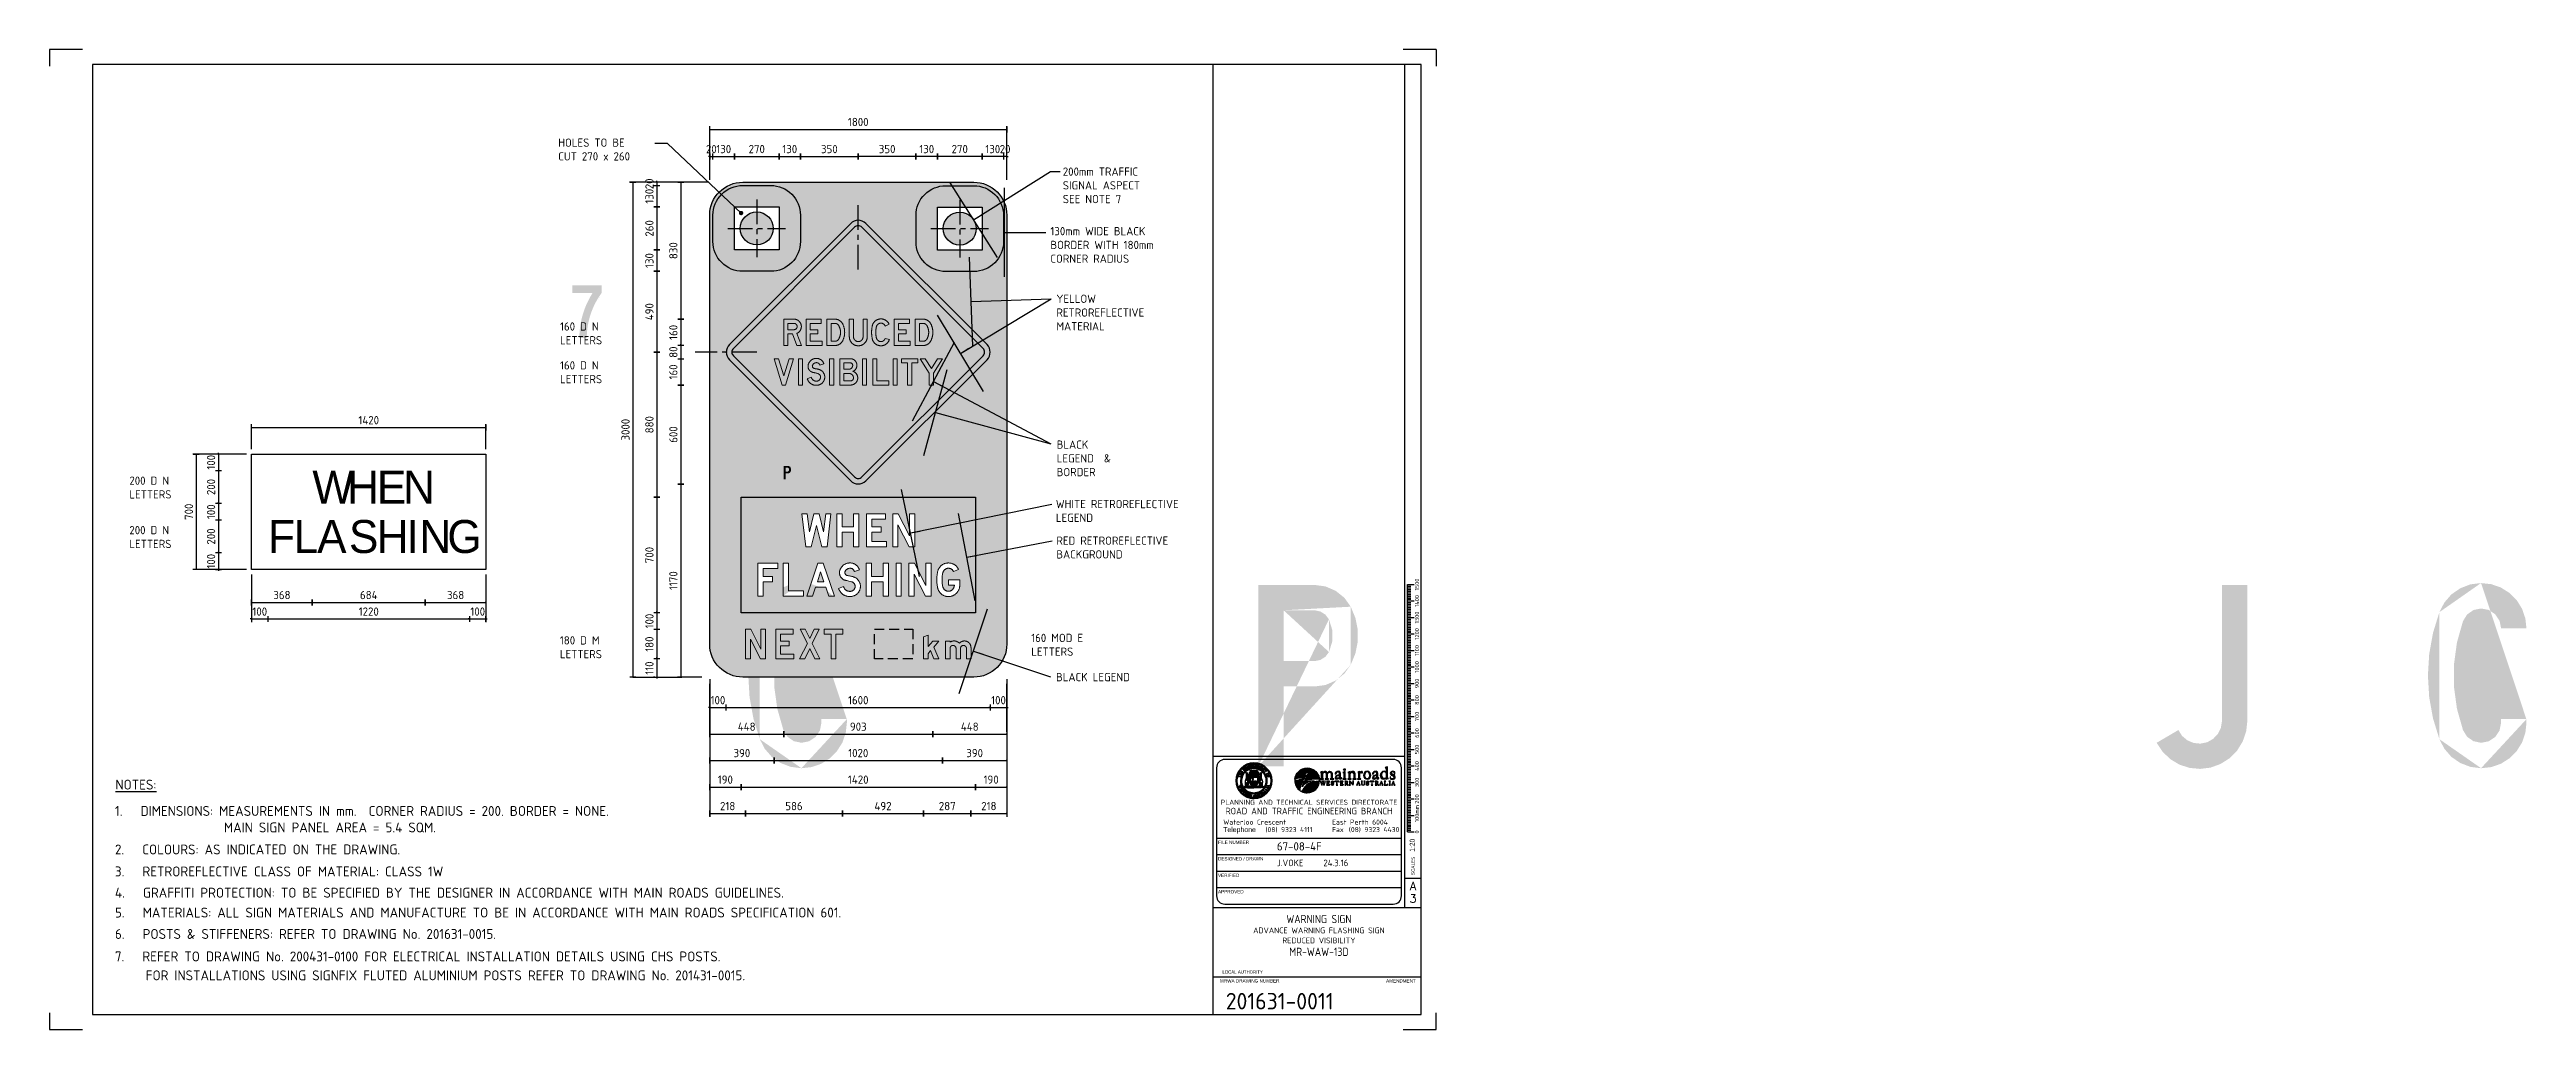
# Model space of a CAD drawing. Extents: x 0 to 1025, y -1312 to 297.
# Drawn here: x 0 to 750, y 0 to 297 of the extents above.
import ezdxf
from ezdxf.enums import TextEntityAlignment as Align

# ---------------------------------------------------------------- set-up
doc = ezdxf.new("R2010")
doc.units = 0
doc.header["$LTSCALE"] = 6
doc.header["$MEASUREMENT"] = 0
doc.header["$PDSIZE"] = 1
for name, pattern in [('CENTER', [2, 1.25, -0.25, 0.25, -0.25]), ('CENTERX2', [101.6, 63.5, -12.7, 12.7, -12.7]), ('HIDDEN', [0.375, 0.25, -0.125])]:
    doc.linetypes.add(name, pattern=pattern)
doc.layers.get('0').update_dxf_attribs({"linetype": 'CONTINUOUS'})
doc.layers.get('DEFPOINTS').update_dxf_attribs({"linetype": 'CONTINUOUS'})
for name, color, linetype in [('amber', 30, 'CONTINUOUS'), ('CENT25', 1, 'CENTER'), ('COMMENTS', 4, 'CONTINUOUS'), ('L18', 4, 'CONTINUOUS'), ('L25', 1, 'CONTINUOUS'), ('L35', 3, 'CONTINUOUS'), ('RED', 10, 'CONTINUOUS'), ('State Govt Logo', 4, 'CONTINUOUS'), ('T25', 1, 'CONTINUOUS'), ('TBLK18', 4, 'CONTINUOUS'), ('TBLK25', 1, 'CONTINUOUS'), ('TBLK35', 3, 'CONTINUOUS'), ('TBLK50', 7, 'CONTINUOUS')]:
    doc.layers.add(name, color=color, linetype=linetype)
doc.layers.add('yellow', color=7, linetype='CONTINUOUS', true_color=0xfcd900)
doc.styles.add('DSERIES', font='Dseries')
doc.styles.add('HELV', font='helv')
doc.styles.add('HELVL', font='HELVL')
doc.styles.add('ISO', font='iso3098b.shx')
doc.styles.add('ROMAND', font='romand')
doc.dimstyles.new('SIGNSDIM', dxfattribs={"dimtxt": 2.5, "dimasz": 0.2, "dimexe": 1, "dimexo": 1.5, "dimgap": 1, "dimtad": 1, "dimtoh": 1, "dimdec": 4, "dimlfac": 20, "dimrnd": 1, "dimdsep": 46, "dimtxsty": 'ISO', "dimblk": 'SGNDIM', "dimcen": 2.5, "dimse2": 1, "dimadec": 0, "dimazin": 0, "dimtfac": 1, "dimtdec": 4, "dimtix": 1, "dimtmove": 0, "dimatfit": 3, "dimldrblk": 'SGNDIM', "dimfxl": 1, "dimtolj": 1, "dimtzin": 0, "dimarcsym": 0})

msp = doc.modelspace()

# ---------------------------------------------------------------- texts
at = {"layer": 'COMMENTS', "char_height": 2.5, "attachment_point": 1, "style": 'ISO'}
for s, insert, width in [('160 D N LETTERS', (154.6308182, 214.3104676), 12.548720472), ('160 D N LETTERS', (154.6308182, 202.5226423), 12.548720472), ('200 D N LETTERS', (24.1849935, 167.5870542), 12.573326772), ('200 D N LETTERS', (24.1849935, 152.5870542), 12.573326772), ('180 D M LETTERS', (154.5781985, 119.1713677), 12.548720472), ('160 MOD E LETTERS', (297.3456241, 119.9313112), 22.086590544)]:
    msp.add_mtext(s, dxfattribs=dict(at, insert=insert, width=width))
at = {"layer": 'T25', "style": 'ISO'}
msp.add_text('BLACK LEGEND ', height=2.5, dxfattribs=at).set_placement((304.8813044, 105.5377565))
at = {"layer": 'T25', "color": 3, "style": 'ISO'}
for s, p in [('%%UNOTES:', (19.9703205, 72.712892)), ('1.   DIMENSIONS: MEASUREMENTS IN mm.  CORNER RADIUS = 200. BORDER = NONE.', (19.8203205, 64.7311273)), ('MAIN SIGN PANEL AREA = 5.4 SQM.', (52.8203205, 59.7311273)), ('2.   COLOURS: AS INDICATED ON THE DRAWING.', (19.8203205, 53.0643273)), ('3.   RETROREFLECTIVE CLASS OF MATERIAL: CLASS 1W', (19.8203205, 46.3975273)), ('4.   GRAFFITI PROTECTION: TO BE SPECIFIED BY THE DESIGNER IN ACCORDANCE WITH MAIN ROADS GUIDELINES.', (19.8203205, 39.9581413)), ('5.   MATERIALS: ALL SIGN MATERIALS AND MANUFACTURE TO BE IN ACCORDANCE WITH MAIN ROADS SPECIFICATION 601.', (19.8203205, 33.9399902)), ('6.   POSTS & STIFFENERS: REFER TO DRAWING No. 201631-0015.', (19.8203205, 27.4493363)), ('7.   REFER TO DRAWING No. 200431-0100 FOR ELECTRICAL INSTALLATION DETAILS USING CHS POSTS.', (19.8079252, 20.6360213)), ('FOR INSTALLATIONS USING SIGNFIX FLUTED ALUMINIUM POSTS REFER TO DRAWING No. 201431-0015.', (29.1318676, 14.9032412))]:
    msp.add_text(s, height=3, dxfattribs=at).set_placement(p)
at = {"layer": 'T25', "char_height": 2.5, "attachment_point": 1, "style": 'ISO'}
for s, insert, width in [('HOLES TO BE CUT 270 x 260', (154.0832719, 270.0299463), 25.691766646), ('200mm TRAFFIC SIGNAL ASPECT SEE NOTE 7 ', (306.9167398, 261.2521), 23.548720472), ('130mm WIDE BLACK  BORDER WITH 180mm CORNER RADIUS', (303.1594138, 243.1956973), 31.457106781), ('YELLOW  RETROREFLECTIVE MATERIAL', (304.9684969, 222.7073902), 26.5), ('BLACK LEGEND  & BORDER', (305.0681471, 178.5103966), 22.164874809), ('WHITE RETROREFLECTIVE LEGEND', (304.8144337, 160.4884446), 41.192593362), ('RED RETROREFLECTIVE BACKGROUND', (304.9662951, 149.4044022), 34.118560852)]:
    msp.add_mtext(s, dxfattribs=dict(at, insert=insert, width=width))

# ---------------------------------------------------------------- blocks, each defined once
blk = doc.blocks.new('SGNDIM')
for p, q in [((0, 4.5), (0, -4.5)), ((0, 0), (-1, 0))]:
    blk.add_line(p, q)
blk = doc.blocks.new('A3BBLK')
at = {"layer": 'TBLK25'}
for p, q in [((10, 297), (0, 297)), ((0, 297), (0, 292)), ((420, 297), (410, 297)), ((420, 297), (420, 292)), ((0, 5), (0, 0)), ((0, 0), (10, 0)), ((410, 0), (420, 0)), ((420, 0), (420, 5))]:
    blk.add_line(p, q, dxfattribs=at)
at = {"layer": 'TBLK50'}
for p, q in [((415.5, 292.5), (13, 292.5)), ((13, 292.5), (13, 4.5)), ((352.5, 4.5), (352.5, 292.5)), ((415.5, 4.5), (415.5, 292.5)), ((13, 4.5), (415.5, 4.5))]:
    blk.add_line(p, q, dxfattribs=at)
blk = doc.blocks.new('MR logo')
at = {"layer": 'TBLK18'}
h = blk.add_hatch(color=256, dxfattribs=at)
edge = h.paths.add_edge_path()
edge.add_spline(control_points=[(0, -6.2), (-0.7, -6), (-1.5, -5.9), (-2.3, -5.9), (-2.3, -5.9), (-6.2, -5.9), (-9.5, -8.9), (-9.8, -12.7), (-9.8, -12.7), (-9.7, -12.7), (-9.7, -12.7), (-9.7, -12.7), (-9.7, -12.7), (-9.3, -12.6), (-5.9, -11.7), (-3.3, -11), (-3.3, -11), (-3.3, -11), (-3.3, -11), (-3.3, -11), (-3.3, -11), (-3.3, -11), (-3.3, -11), (-3.3, -11), (-3.3, -11), (-3.1, -10.7), (-2.9, -10.4), (-2.7, -10.1), (-2.7, -10.1), (-2.7, -10.1), (-2.7, -10.1), (-2.7, -10.1), (-2.7, -10.1), (-2.7, -10.1), (-2.7, -10.1), (-2.7, -10.1), (-2.7, -10.1), (-3.1, -10), (-3.5, -10), (-3.7, -9.9), (-3.7, -9.9), (-4.5, -9.8), (-1.7, -8.5), (-0.5, -6.9), (-0.5, -6.9), (-0.3, -6.7), (-0.3, -6.6), (0, -6.2)], knot_values=[0, 0, 0, 0, 0.083333, 0.083333, 0.083333, 0.083433, 0.166667, 0.166667, 0.166667, 0.166767, 0.25, 0.25, 0.25, 0.2501, 0.333333, 0.333333, 0.333333, 0.333433, 0.416667, 0.416667, 0.416667, 0.416767, 0.5, 0.5, 0.5, 0.5001, 0.583333, 0.583333, 0.583333, 0.583433, 0.666667, 0.666667, 0.666667, 0.666767, 0.75, 0.75, 0.75, 0.7501, 0.833333, 0.833333, 0.833333, 0.833433, 0.916667, 0.916667, 0.916667, 0.916767, 1, 1, 1, 1], degree=3, periodic=0)
h = blk.add_hatch(color=256, dxfattribs=at)
edge = h.paths.add_edge_path()
edge.add_spline(control_points=[(-6.5, -19.6), (-8.5, -18.2), (-9.8, -15.9), (-9.8, -13.4), (-9.8, -13.4), (-9.8, -13.4), (-9.8, -13.4), (-9.8, -13.4), (-9.8, -13.4), (-9.8, -13.4), (-7.5, -13.4), (-4.9, -13.5), (-4.9, -13.5), (-4.9, -13.5), (-4.9, -13.5), (-4.9, -13.5), (-4.9, -13.5), (-4.9, -13.5), (-4.7, -13.5), (-4.7, -13.5), (-4.7, -13.5), (-5.8, -15.6), (-6.4, -17.3), (-6.5, -18.5), (-6.5, -18.5), (-6.5, -18.9), (-6.5, -19.3), (-6.5, -19.6)], knot_values=[0, 0, 0, 0, 0.142857, 0.142857, 0.142857, 0.142957, 0.285714, 0.285714, 0.285714, 0.285814, 0.428571, 0.428571, 0.428571, 0.428671, 0.571429, 0.571429, 0.571429, 0.571529, 0.714286, 0.714286, 0.714286, 0.714386, 0.857143, 0.857143, 0.857143, 0.857243, 1, 1, 1, 1], degree=3, periodic=0)
h = blk.add_hatch(color=256, dxfattribs=at)
edge = h.paths.add_edge_path()
edge.add_spline(control_points=[(-3.7, -11.6), (-5.4, -12.1), (-7, -12.7), (-7.2, -12.8), (-7.2, -12.8), (-6.3, -12.8), (-5.3, -12.8), (-4.4, -12.8), (-4.4, -12.8), (-4.4, -12.8), (-4.3, -12.8), (-4.3, -12.8), (-4.3, -12.8), (-4.1, -12.4), (-3.9, -12), (-3.7, -11.6), (-3.7, -11.6), (-3.7, -11.6), (-3.7, -11.6), (-3.7, -11.6)], knot_values=[0, 0, 0, 0, 0.2, 0.2, 0.2, 0.2001, 0.4, 0.4, 0.4, 0.4001, 0.6, 0.6, 0.6, 0.6001, 0.8, 0.8, 0.8, 0.8001, 1, 1, 1, 1], degree=3, periodic=0)
h = blk.add_hatch(color=256, dxfattribs=at)
edge = h.paths.add_edge_path()
edge.add_spline(control_points=[(5.2, -13.6), (5, -17.7), (1.7, -20.9), (-2.3, -20.9), (-2.3, -20.9), (-3.5, -20.9), (-4.7, -20.6), (-5.7, -20), (-5.7, -20), (-5.4, -19.8), (-5.1, -19.4), (-4.7, -18.6), (-4.7, -18.6), (-2.3, -14.4), (1.1, -14.5), (4.5, -13.9), (4.5, -13.9), (4.8, -13.9), (5, -13.8), (5.2, -13.6)], knot_values=[0, 0, 0, 0, 0.2, 0.2, 0.2, 0.2001, 0.4, 0.4, 0.4, 0.4001, 0.6, 0.6, 0.6, 0.6001, 0.8, 0.8, 0.8, 0.8001, 1, 1, 1, 1], degree=3, periodic=0)
h = blk.add_hatch(color=256, dxfattribs=at)
edge = h.paths.add_edge_path()
edge.add_spline(control_points=[(-3.9, -13.5), (-4.4, -14.7), (-4.8, -15.9), (-5.2, -17.3), (-5.2, -17.3), (-4.4, -15), (-0.2, -13.8), (2, -13.6), (2, -13.6), (0.6, -13.6), (-1.6, -13.5), (-3.7, -13.5), (-3.7, -13.5), (-3.7, -13.5), (-3.7, -13.5), (-3.7, -13.5), (-3.7, -13.5), (-3.7, -13.5), (-3.9, -13.5), (-3.9, -13.5)], knot_values=[0, 0, 0, 0, 0.2, 0.2, 0.2, 0.2001, 0.4, 0.4, 0.4, 0.4001, 0.6, 0.6, 0.6, 0.6001, 0.8, 0.8, 0.8, 0.8001, 1, 1, 1, 1], degree=3, periodic=0)
h = blk.add_hatch(color=256, dxfattribs=at)
edge = h.paths.add_edge_path()
edge.add_spline(control_points=[(5.2, -12.9), (5, -9.8), (2.9, -7.2), (0.1, -6.3), (0.1, -6.3), (-0.7, -7.6), (-1.5, -8.7), (-2.1, -9.8), (-2.1, -9.8), (-2.1, -9.8), (-2.1, -9.8), (-2.1, -9.8), (-2.1, -9.8), (-2.1, -9.8), (-2.1, -9.9), (-2.1, -9.9), (-2.1, -9.9), (-1.5, -9.9), (-0.7, -10), (-0.3, -10), (-0.3, -10), (0.3, -10.1), (0.7, -10.2), (0, -10.5), (0, -10.5), (-0.6, -10.7), (-1.7, -11), (-2.9, -11.4), (-2.9, -11.4), (-2.9, -11.4), (-3.4, -12.2), (-3.6, -12.8), (-3.6, -12.8), (-3.6, -12.8), (-3.3, -12.8), (-3.3, -12.8), (-3.3, -12.8), (-3.3, -12.8), (-3.3, -12.8), (-3.3, -12.8), (-3.3, -12.8), (-0.8, -12.7), (1.8, -12.7), (4.5, -12.7), (4.5, -12.7), (4.8, -12.7), (5, -12.8), (5.2, -12.9)], knot_values=[0, 0, 0, 0, 0.083333, 0.083333, 0.083333, 0.083433, 0.166667, 0.166667, 0.166667, 0.166767, 0.25, 0.25, 0.25, 0.2501, 0.333333, 0.333333, 0.333333, 0.333433, 0.416667, 0.416667, 0.416667, 0.416767, 0.5, 0.5, 0.5, 0.5001, 0.583333, 0.583333, 0.583333, 0.583433, 0.666667, 0.666667, 0.666667, 0.666767, 0.75, 0.75, 0.75, 0.7501, 0.833333, 0.833333, 0.833333, 0.833433, 0.916667, 0.916667, 0.916667, 0.916767, 1, 1, 1, 1], degree=3, periodic=0)
h = blk.add_hatch(color=256, dxfattribs=at)
edge = h.paths.add_edge_path()
edge.add_spline(control_points=[(-2.3, -10.1), (-2.4, -10.4), (-2.5, -10.6), (-2.7, -10.8), (-2.7, -10.8), (-2.7, -10.8), (-0.7, -10.3), (-0.6, -10.3), (-0.6, -10.3), (-0.6, -10.3), (-1.4, -10.2), (-2.3, -10.1), (-2.3, -10.1), (-2.3, -10.1), (-2.3, -10.1), (-2.3, -10.1), (-2.3, -10.1), (-2.3, -10.1), (-2.3, -10.1), (-2.3, -10.1)], knot_values=[0, 0, 0, 0, 0.2, 0.2, 0.2, 0.2001, 0.4, 0.4, 0.4, 0.4001, 0.6, 0.6, 0.6, 0.6001, 0.8, 0.8, 0.8, 0.8001, 1, 1, 1, 1], degree=3, periodic=0)
h = blk.add_hatch(color=256, dxfattribs=at)
edge = h.paths.add_edge_path()
edge.add_spline(control_points=[(5.6, -12.7), (5.6, -12.7), (5.6, -12.5), (5.6, -12.5), (5.6, -12.5), (6.1, -12.5), (6.2, -12.5), (6.2, -11.9), (6.2, -11.9), (6.2, -11.9), (6.2, -9.2), (6.2, -9.2), (6.2, -9.2), (6.2, -8.8), (6, -8.7), (5.7, -8.5), (5.7, -8.5), (5.7, -8.5), (5.7, -8.5), (5.7, -8.5), (5.7, -8.5), (6.2, -8.4), (6.6, -8.1), (7, -7.9), (7, -7.9), (7, -7.9), (7, -8.8), (7, -8.8), (7, -8.8), (7.5, -8.3), (7.9, -7.9), (8.6, -7.9), (8.6, -7.9), (9.3, -7.9), (9.7, -8.3), (10, -8.9), (10, -8.9), (10.4, -8.4), (10.9, -7.9), (11.5, -7.9), (11.5, -7.9), (12.5, -7.9), (13.1, -8.9), (13.1, -9.7), (13.1, -9.7), (13.1, -9.7), (13.1, -11.9), (13.1, -11.9), (13.1, -11.9), (13.1, -12.5), (13.1, -12.5), (13.8, -12.5), (13.8, -12.5), (13.8, -12.5), (13.8, -12.7), (13.8, -12.7), (13.8, -12.7), (13.8, -12.7), (11.7, -12.7), (11.7, -12.7), (11.7, -12.7), (11.7, -12.7), (11.7, -12.5), (11.7, -12.5), (11.7, -12.5), (12.2, -12.5), (12.3, -12.5), (12.3, -11.9), (12.3, -11.9), (12.3, -11.9), (12.3, -9.6), (12.3, -9.6), (12.3, -9.6), (12.3, -8.9), (11.9, -8.4), (11.2, -8.4), (11.2, -8.4), (10.7, -8.4), (10.1, -8.9), (10.1, -9.4), (10.1, -9.4), (10.1, -9.4), (10.1, -11.9), (10.1, -11.9), (10.1, -11.9), (10.1, -12.5), (10.3, -12.5), (10.7, -12.5), (10.7, -12.5), (10.7, -12.5), (10.7, -12.7), (10.7, -12.7), (10.7, -12.7), (10.7, -12.7), (8.6, -12.7), (8.6, -12.7), (8.6, -12.7), (8.6, -12.7), (8.6, -12.5), (8.6, -12.5), (8.6, -12.5), (9.2, -12.5), (9.2, -12.5), (9.2, -11.9), (9.2, -11.9), (9.2, -11.9), (9.2, -9.6), (9.2, -9.6), (9.2, -9.6), (9.2, -8.9), (9, -8.4), (8.2, -8.4), (8.2, -8.4), (7.5, -8.4), (7.1, -9.1), (7.1, -9.3), (7.1, -9.3), (7.1, -9.3), (7.1, -11.9), (7.1, -11.9), (7.1, -11.9), (7.1, -12.5), (7.3, -12.5), (7.6, -12.5), (7.6, -12.5), (7.6, -12.5), (7.6, -12.7), (7.6, -12.7), (7.6, -12.7), (7.6, -12.7), (5.6, -12.7), (5.6, -12.7)], knot_values=[0, 0, 0, 0, 0.030303, 0.030303, 0.030303, 0.030403, 0.060606, 0.060606, 0.060606, 0.060706, 0.090909, 0.090909, 0.090909, 0.091009, 0.121212, 0.121212, 0.121212, 0.121312, 0.151515, 0.151515, 0.151515, 0.151615, 0.181818, 0.181818, 0.181818, 0.181918, 0.212121, 0.212121, 0.212121, 0.212221, 0.242424, 0.242424, 0.242424, 0.242524, 0.272727, 0.272727, 0.272727, 0.272827, 0.30303, 0.30303, 0.30303, 0.30313, 0.333333, 0.333333, 0.333333, 0.333433, 0.363636, 0.363636, 0.363636, 0.363736, 0.393939, 0.393939, 0.393939, 0.394039, 0.424242, 0.424242, 0.424242, 0.424342, 0.454545, 0.454545, 0.454545, 0.454645, 0.484848, 0.484848, 0.484848, 0.484948, 0.515152, 0.515152, 0.515152, 0.515252, 0.545455, 0.545455, 0.545455, 0.545555, 0.575758, 0.575758, 0.575758, 0.575858, 0.606061, 0.606061, 0.606061, 0.606161, 0.636364, 0.636364, 0.636364, 0.636464, 0.666667, 0.666667, 0.666667, 0.666767, 0.69697, 0.69697, 0.69697, 0.69707, 0.727273, 0.727273, 0.727273, 0.727373, 0.757576, 0.757576, 0.757576, 0.757676, 0.787879, 0.787879, 0.787879, 0.787979, 0.818182, 0.818182, 0.818182, 0.818282, 0.848485, 0.848485, 0.848485, 0.848585, 0.878788, 0.878788, 0.878788, 0.878888, 0.909091, 0.909091, 0.909091, 0.909191, 0.939394, 0.939394, 0.939394, 0.939494, 0.969697, 0.969697, 0.969697, 0.969797, 1, 1, 1, 1], degree=3, periodic=0)
h = blk.add_hatch(color=256, dxfattribs=at)
edge = h.paths.add_edge_path()
edge.add_spline(control_points=[(5.6, -13.8), (5.6, -13.8), (6.4, -13.8), (6.4, -13.8), (6.4, -13.8), (6.4, -13.8), (6.4, -13.9), (6.4, -13.9), (6.4, -13.9), (6.3, -13.9), (6.1, -13.9), (6.1, -14), (6.1, -14), (6.1, -14), (6.2, -14), (6.2, -14.1), (6.2, -14.1), (6.2, -14.1), (6.8, -15.7), (6.8, -15.7), (6.8, -15.7), (6.8, -15.7), (6.8, -15.7), (6.8, -15.7), (6.8, -15.7), (6.8, -15.7), (7.2, -14.5), (7.2, -14.5), (7.2, -14.5), (7.2, -14.5), (7.1, -14.2), (7.1, -14.2), (7.1, -14.2), (7.1, -14.1), (7, -14), (7, -13.9), (7, -13.9), (6.9, -13.9), (6.8, -13.9), (6.7, -13.9), (6.7, -13.9), (6.7, -13.9), (6.7, -13.8), (6.7, -13.8), (6.7, -13.8), (6.7, -13.8), (7.7, -13.8), (7.7, -13.8), (7.7, -13.8), (7.7, -13.8), (7.7, -13.9), (7.7, -13.9), (7.7, -13.9), (7.6, -13.9), (7.4, -13.9), (7.4, -14.1), (7.4, -14.1), (7.4, -14.1), (7.5, -14.4), (7.5, -14.4), (7.5, -14.4), (7.5, -14.4), (8, -15.7), (8, -15.7), (8, -15.7), (8, -15.7), (8, -15.7), (8, -15.7), (8, -15.7), (8, -15.7), (8.2, -14.9), (8.2, -14.9), (8.2, -14.9), (8.3, -14.8), (8.4, -14.3), (8.4, -14.1), (8.4, -14.1), (8.4, -13.9), (8.3, -13.9), (8.2, -13.9), (8.2, -13.9), (8.2, -13.9), (8.2, -13.8), (8.2, -13.8), (8.2, -13.8), (8.2, -13.8), (8.8, -13.8), (8.8, -13.8), (8.8, -13.8), (8.8, -13.8), (8.8, -13.9), (8.8, -13.9), (8.8, -13.9), (8.6, -13.9), (8.5, -14.2), (8.5, -14.4), (8.5, -14.4), (8.5, -14.4), (7.9, -16.3), (7.9, -16.3), (7.9, -16.3), (7.9, -16.3), (7.8, -16.3), (7.8, -16.3), (7.8, -16.3), (7.8, -16.3), (7.2, -14.6), (7.2, -14.6), (7.2, -14.6), (7.2, -14.6), (7.2, -14.6), (7.2, -14.6), (7.2, -14.6), (7.2, -14.6), (6.7, -16.3), (6.7, -16.3), (6.7, -16.3), (6.7, -16.3), (6.6, -16.3), (6.6, -16.3), (6.6, -16.3), (6.6, -16.3), (5.8, -14.2), (5.8, -14.2), (5.8, -14.2), (5.8, -14.1), (5.8, -14), (5.7, -13.9), (5.7, -13.9), (5.7, -13.9), (5.6, -13.9), (5.6, -13.9), (5.6, -13.9), (5.6, -13.9), (5.6, -13.8), (5.6, -13.8)], knot_values=[0, 0, 0, 0, 0.029412, 0.029412, 0.029412, 0.029512, 0.058824, 0.058824, 0.058824, 0.058924, 0.088235, 0.088235, 0.088235, 0.088335, 0.117647, 0.117647, 0.117647, 0.117747, 0.147059, 0.147059, 0.147059, 0.147159, 0.176471, 0.176471, 0.176471, 0.176571, 0.205882, 0.205882, 0.205882, 0.205982, 0.235294, 0.235294, 0.235294, 0.235394, 0.264706, 0.264706, 0.264706, 0.264806, 0.294118, 0.294118, 0.294118, 0.294218, 0.323529, 0.323529, 0.323529, 0.323629, 0.352941, 0.352941, 0.352941, 0.353041, 0.382353, 0.382353, 0.382353, 0.382453, 0.411765, 0.411765, 0.411765, 0.411865, 0.441176, 0.441176, 0.441176, 0.441276, 0.470588, 0.470588, 0.470588, 0.470688, 0.5, 0.5, 0.5, 0.5001, 0.529412, 0.529412, 0.529412, 0.529512, 0.558824, 0.558824, 0.558824, 0.558924, 0.588235, 0.588235, 0.588235, 0.588335, 0.617647, 0.617647, 0.617647, 0.617747, 0.647059, 0.647059, 0.647059, 0.647159, 0.676471, 0.676471, 0.676471, 0.676571, 0.705882, 0.705882, 0.705882, 0.705982, 0.735294, 0.735294, 0.735294, 0.735394, 0.764706, 0.764706, 0.764706, 0.764806, 0.794118, 0.794118, 0.794118, 0.794218, 0.823529, 0.823529, 0.823529, 0.823629, 0.852941, 0.852941, 0.852941, 0.853041, 0.882353, 0.882353, 0.882353, 0.882453, 0.911765, 0.911765, 0.911765, 0.911865, 0.941176, 0.941176, 0.941176, 0.941276, 0.970588, 0.970588, 0.970588, 0.970688, 1, 1, 1, 1], degree=3, periodic=0)
h = blk.add_hatch(color=256, dxfattribs=at)
edge = h.paths.add_edge_path()
edge.add_spline(control_points=[(9.4, -16.2), (9.4, -16.2), (9.4, -16.2), (9.4, -16.2), (9.4, -16.2), (9.6, -16.2), (9.7, -16.1), (9.7, -16), (9.7, -16), (9.7, -16), (9.7, -14.1), (9.7, -14.1), (9.7, -14.1), (9.7, -13.9), (9.6, -13.9), (9.4, -13.9), (9.4, -13.9), (9.4, -13.9), (9.4, -13.8), (9.4, -13.8), (9.4, -13.8), (9.4, -13.8), (11.2, -13.8), (11.2, -13.8), (11.2, -13.8), (11.2, -13.8), (11.3, -14.4), (11.3, -14.4), (11.3, -14.4), (11.3, -14.4), (11.3, -14.4), (11.3, -14.4), (11.3, -14.4), (11.2, -14.3), (11.2, -14.3), (11.1, -14.2), (11.1, -14.2), (10.9, -13.9), (10.8, -13.9), (10.6, -13.9), (10.6, -13.9), (10.6, -13.9), (10, -13.9), (10, -13.9), (10, -13.9), (10, -13.9), (10, -15), (10, -15), (10, -15), (10, -15), (10.2, -15), (10.2, -15), (10.2, -15), (10.6, -15), (10.7, -14.9), (10.8, -14.5), (10.8, -14.5), (10.8, -14.5), (10.8, -14.5), (10.8, -14.5), (10.8, -14.5), (10.8, -14.5), (10.8, -15.5), (10.8, -15.5), (10.8, -15.5), (10.8, -15.5), (10.8, -15.5), (10.8, -15.5), (10.8, -15.5), (10.8, -15.1), (10.6, -15.1), (10.3, -15.1), (10.3, -15.1), (10.3, -15.1), (10, -15.1), (10, -15.1), (10, -15.1), (10, -15.1), (10, -16), (10, -16), (10, -16), (10, -16.1), (10.1, -16.2), (10.3, -16.2), (10.3, -16.2), (10.3, -16.2), (10.7, -16.2), (10.7, -16.2), (10.7, -16.2), (10.8, -16.2), (10.9, -16.1), (11.1, -16), (11.1, -16), (11.2, -15.9), (11.3, -15.7), (11.4, -15.6), (11.4, -15.6), (11.4, -15.6), (11.4, -15.6), (11.4, -15.6), (11.4, -15.6), (11.4, -15.6), (11.3, -16.2), (11.3, -16.2), (11.3, -16.2), (11.3, -16.2), (9.4, -16.2), (9.4, -16.2)], knot_values=[0, 0, 0, 0, 0.037037, 0.037037, 0.037037, 0.037137, 0.074074, 0.074074, 0.074074, 0.074174, 0.111111, 0.111111, 0.111111, 0.111211, 0.148148, 0.148148, 0.148148, 0.148248, 0.185185, 0.185185, 0.185185, 0.185285, 0.222222, 0.222222, 0.222222, 0.222322, 0.259259, 0.259259, 0.259259, 0.259359, 0.296296, 0.296296, 0.296296, 0.296396, 0.333333, 0.333333, 0.333333, 0.333433, 0.37037, 0.37037, 0.37037, 0.37047, 0.407407, 0.407407, 0.407407, 0.407507, 0.444444, 0.444444, 0.444444, 0.444544, 0.481481, 0.481481, 0.481481, 0.481581, 0.518519, 0.518519, 0.518519, 0.518619, 0.555556, 0.555556, 0.555556, 0.555656, 0.592593, 0.592593, 0.592593, 0.592693, 0.62963, 0.62963, 0.62963, 0.62973, 0.666667, 0.666667, 0.666667, 0.666767, 0.703704, 0.703704, 0.703704, 0.703804, 0.740741, 0.740741, 0.740741, 0.740841, 0.777778, 0.777778, 0.777778, 0.777878, 0.814815, 0.814815, 0.814815, 0.814915, 0.851852, 0.851852, 0.851852, 0.851952, 0.888889, 0.888889, 0.888889, 0.888989, 0.925926, 0.925926, 0.925926, 0.926026, 0.962963, 0.962963, 0.962963, 0.963063, 1, 1, 1, 1], degree=3, periodic=0)
h = blk.add_hatch(color=256, dxfattribs=at)
edge = h.paths.add_edge_path()
edge.add_spline(control_points=[(12.2, -15.5), (12.2, -15.5), (12.3, -15.5), (12.3, -15.5), (12.3, -15.5), (12.3, -15.9), (12.5, -16.2), (12.9, -16.2), (12.9, -16.2), (13.4, -16.2), (13.5, -15.9), (13.5, -15.7), (13.5, -15.7), (13.5, -15.3), (13.2, -15.3), (12.9, -15.2), (12.9, -15.2), (12.5, -15.1), (12.3, -14.9), (12.3, -14.5), (12.3, -14.5), (12.3, -14.1), (12.6, -13.8), (13, -13.8), (13, -13.8), (13.2, -13.8), (13.4, -13.9), (13.6, -14), (13.6, -14), (13.6, -14), (13.7, -13.9), (13.7, -13.9), (13.7, -13.9), (13.7, -13.9), (13.7, -13.9), (13.7, -13.9), (13.7, -13.9), (13.7, -13.9), (13.7, -14.6), (13.7, -14.6), (13.7, -14.6), (13.7, -14.6), (13.7, -14.6), (13.7, -14.6), (13.7, -14.6), (13.6, -14.4), (13.6, -14.2), (13.5, -14.1), (13.5, -14.1), (13.4, -13.9), (13.2, -13.9), (13.1, -13.9), (13.1, -13.9), (12.7, -13.9), (12.6, -14.1), (12.6, -14.4), (12.6, -14.4), (12.6, -14.7), (12.8, -14.8), (13, -14.8), (13, -14.8), (13.4, -15), (13.8, -15.1), (13.8, -15.6), (13.8, -15.6), (13.8, -16.1), (13.4, -16.3), (13, -16.3), (13, -16.3), (12.8, -16.3), (12.6, -16.2), (12.4, -16.1), (12.4, -16.1), (12.4, -16.1), (12.2, -16.2), (12.2, -16.2), (12.2, -16.2), (12.2, -16.2), (12.2, -16.2), (12.2, -16.2), (12.2, -16.2), (12.2, -16.2), (12.2, -15.5), (12.2, -15.5)], knot_values=[0, 0, 0, 0, 0.047619, 0.047619, 0.047619, 0.047719, 0.095238, 0.095238, 0.095238, 0.095338, 0.142857, 0.142857, 0.142857, 0.142957, 0.190476, 0.190476, 0.190476, 0.190576, 0.238095, 0.238095, 0.238095, 0.238195, 0.285714, 0.285714, 0.285714, 0.285814, 0.333333, 0.333333, 0.333333, 0.333433, 0.380952, 0.380952, 0.380952, 0.381052, 0.428571, 0.428571, 0.428571, 0.428671, 0.47619, 0.47619, 0.47619, 0.47629, 0.52381, 0.52381, 0.52381, 0.52391, 0.571429, 0.571429, 0.571429, 0.571529, 0.619048, 0.619048, 0.619048, 0.619148, 0.666667, 0.666667, 0.666667, 0.666767, 0.714286, 0.714286, 0.714286, 0.714386, 0.761905, 0.761905, 0.761905, 0.762005, 0.809524, 0.809524, 0.809524, 0.809624, 0.857143, 0.857143, 0.857143, 0.857243, 0.904762, 0.904762, 0.904762, 0.904862, 0.952381, 0.952381, 0.952381, 0.952481, 1, 1, 1, 1], degree=3, periodic=0)
h = blk.add_hatch(color=256, dxfattribs=at)
edge = h.paths.add_edge_path()
edge.add_spline(control_points=[(15.5, -13.9), (15.5, -13.9), (14.9, -13.9), (14.9, -13.9), (14.9, -13.9), (14.8, -13.9), (14.8, -13.9), (14.7, -14), (14.7, -14), (14.6, -14.2), (14.5, -14.3), (14.4, -14.4), (14.4, -14.4), (14.4, -14.4), (14.4, -14.4), (14.4, -14.4), (14.4, -14.4), (14.4, -14.4), (14.5, -13.8), (14.5, -13.8), (14.5, -13.8), (14.6, -13.8), (14.7, -13.8), (14.8, -13.8), (14.8, -13.8), (14.8, -13.8), (16.6, -13.8), (16.6, -13.8), (16.6, -13.8), (16.7, -13.8), (16.8, -13.8), (16.9, -13.8), (16.9, -13.8), (16.9, -13.8), (17, -14.4), (17, -14.4), (17, -14.4), (17, -14.4), (16.9, -14.4), (16.9, -14.4), (16.9, -14.4), (16.9, -14.3), (16.8, -14.2), (16.7, -14), (16.7, -14), (16.6, -13.9), (16.6, -13.9), (16.4, -13.9), (16.4, -13.9), (16.4, -13.9), (15.9, -13.9), (15.9, -13.9), (15.9, -13.9), (15.9, -13.9), (15.9, -16), (15.9, -16), (15.9, -16), (15.9, -16.1), (15.9, -16.1), (16.2, -16.2), (16.2, -16.2), (16.2, -16.2), (16.2, -16.2), (16.2, -16.2), (16.2, -16.2), (16.2, -16.2), (15.2, -16.2), (15.2, -16.2), (15.2, -16.2), (15.2, -16.2), (15.2, -16.2), (15.2, -16.2), (15.2, -16.2), (15.4, -16.1), (15.5, -16.1), (15.5, -16), (15.5, -16), (15.5, -16), (15.5, -13.9), (15.5, -13.9)], knot_values=[0, 0, 0, 0, 0.05, 0.05, 0.05, 0.0501, 0.1, 0.1, 0.1, 0.1001, 0.15, 0.15, 0.15, 0.1501, 0.2, 0.2, 0.2, 0.2001, 0.25, 0.25, 0.25, 0.2501, 0.3, 0.3, 0.3, 0.3001, 0.35, 0.35, 0.35, 0.3501, 0.4, 0.4, 0.4, 0.4001, 0.45, 0.45, 0.45, 0.4501, 0.5, 0.5, 0.5, 0.5001, 0.55, 0.55, 0.55, 0.5501, 0.6, 0.6, 0.6, 0.6001, 0.65, 0.65, 0.65, 0.6501, 0.7, 0.7, 0.7, 0.7001, 0.75, 0.75, 0.75, 0.7501, 0.8, 0.8, 0.8, 0.8001, 0.85, 0.85, 0.85, 0.8501, 0.9, 0.9, 0.9, 0.9001, 0.95, 0.95, 0.95, 0.9501, 1, 1, 1, 1], degree=3, periodic=0)
h = blk.add_hatch(color=256, dxfattribs=at)
edge = h.paths.add_edge_path()
edge.add_spline(control_points=[(17, -8.7), (17, -8.3), (16.7, -8.1), (16.3, -8.1), (16.3, -8.1), (16, -8.1), (15.4, -8.4), (15.4, -8.7), (15.4, -8.7), (15.4, -8.7), (15.4, -8.8), (15.4, -8.9), (15.4, -8.9), (15.4, -9.3), (15.3, -9.6), (14.9, -9.6), (14.9, -9.6), (14.7, -9.6), (14.6, -9.4), (14.6, -9.2), (14.6, -9.2), (14.6, -9), (14.7, -8.8), (14.9, -8.6), (14.9, -8.6), (15.4, -8.2), (16.2, -7.8), (16.8, -7.8), (16.8, -7.8), (17.5, -7.8), (17.8, -8.2), (17.8, -8.9), (17.8, -8.9), (17.8, -8.9), (17.8, -11.7), (17.8, -11.7), (17.8, -11.7), (17.8, -11.9), (17.8, -12.3), (18.1, -12.3), (18.1, -12.3), (18.2, -12.3), (18.3, -12), (18.4, -11.9), (18.4, -11.9), (18.4, -11.9), (18.6, -11.9), (18.6, -11.9), (18.6, -11.9), (18.5, -12.4), (18.3, -12.7), (17.8, -12.7), (17.8, -12.7), (17.4, -12.7), (17, -12.3), (17, -12), (17, -12), (16.5, -12.3), (16.2, -12.7), (15.5, -12.7), (15.5, -12.7), (15, -12.7), (14.6, -12.3), (14.6, -11.8), (14.6, -11.8), (14.6, -10.6), (16.1, -10.2), (17, -9.9), (17, -9.9), (17, -9.9), (17, -8.7), (17, -8.7)], knot_values=[0, 0, 0, 0, 0.055556, 0.055556, 0.055556, 0.055656, 0.111111, 0.111111, 0.111111, 0.111211, 0.166667, 0.166667, 0.166667, 0.166767, 0.222222, 0.222222, 0.222222, 0.222322, 0.277778, 0.277778, 0.277778, 0.277878, 0.333333, 0.333333, 0.333333, 0.333433, 0.388889, 0.388889, 0.388889, 0.388989, 0.444444, 0.444444, 0.444444, 0.444544, 0.5, 0.5, 0.5, 0.5001, 0.555556, 0.555556, 0.555556, 0.555656, 0.611111, 0.611111, 0.611111, 0.611211, 0.666667, 0.666667, 0.666667, 0.666767, 0.722222, 0.722222, 0.722222, 0.722322, 0.777778, 0.777778, 0.777778, 0.777878, 0.833333, 0.833333, 0.833333, 0.833433, 0.888889, 0.888889, 0.888889, 0.888989, 0.944444, 0.944444, 0.944444, 0.944544, 1, 1, 1, 1], degree=3, periodic=0)
edge = h.paths.add_edge_path(flags=16)
edge.add_spline(control_points=[(17, -10.1), (16.5, -10.3), (15.3, -10.7), (15.3, -11.3), (15.3, -11.3), (15.3, -11.8), (15.6, -12.1), (16.1, -12.1), (16.1, -12.1), (16.5, -12.1), (16.7, -12), (17, -11.7), (17, -11.7), (17, -11.7), (17, -10.1), (17, -10.1)], knot_values=[0, 0, 0, 0, 0.25, 0.25, 0.25, 0.2501, 0.5, 0.5, 0.5, 0.5001, 0.75, 0.75, 0.75, 0.7501, 1, 1, 1, 1], degree=3, periodic=0)
h = blk.add_hatch(color=256, dxfattribs=at)
edge = h.paths.add_edge_path()
edge.add_spline(control_points=[(17.6, -16.2), (17.6, -16.2), (17.6, -16.2), (17.6, -16.2), (17.6, -16.2), (17.8, -16.2), (17.9, -16.1), (17.9, -16), (17.9, -16), (17.9, -16), (17.9, -14.1), (17.9, -14.1), (17.9, -14.1), (17.9, -13.9), (17.8, -13.9), (17.6, -13.9), (17.6, -13.9), (17.6, -13.9), (17.6, -13.8), (17.6, -13.8), (17.6, -13.8), (17.6, -13.8), (19.4, -13.8), (19.4, -13.8), (19.4, -13.8), (19.4, -13.8), (19.5, -14.4), (19.5, -14.4), (19.5, -14.4), (19.5, -14.4), (19.5, -14.4), (19.5, -14.4), (19.5, -14.4), (19.4, -14.3), (19.4, -14.3), (19.3, -14.2), (19.3, -14.2), (19.1, -13.9), (19, -13.9), (18.8, -13.9), (18.8, -13.9), (18.8, -13.9), (18.2, -13.9), (18.2, -13.9), (18.2, -13.9), (18.2, -13.9), (18.2, -15), (18.2, -15), (18.2, -15), (18.2, -15), (18.4, -15), (18.4, -15), (18.4, -15), (18.8, -15), (18.9, -14.9), (19, -14.5), (19, -14.5), (19, -14.5), (19.1, -14.5), (19.1, -14.5), (19.1, -14.5), (19.1, -14.5), (19.1, -15.5), (19.1, -15.5), (19.1, -15.5), (19.1, -15.5), (19, -15.5), (19, -15.5), (19, -15.5), (19, -15.1), (18.8, -15.1), (18.5, -15.1), (18.5, -15.1), (18.5, -15.1), (18.2, -15.1), (18.2, -15.1), (18.2, -15.1), (18.2, -15.1), (18.2, -16), (18.2, -16), (18.2, -16), (18.2, -16.1), (18.3, -16.2), (18.5, -16.2), (18.5, -16.2), (18.5, -16.2), (18.9, -16.2), (18.9, -16.2), (18.9, -16.2), (19, -16.2), (19.1, -16.1), (19.3, -16), (19.3, -16), (19.4, -15.9), (19.5, -15.7), (19.6, -15.6), (19.6, -15.6), (19.6, -15.6), (19.6, -15.6), (19.6, -15.6), (19.6, -15.6), (19.6, -15.6), (19.5, -16.2), (19.5, -16.2), (19.5, -16.2), (19.5, -16.2), (17.6, -16.2), (17.6, -16.2)], knot_values=[0, 0, 0, 0, 0.037037, 0.037037, 0.037037, 0.037137, 0.074074, 0.074074, 0.074074, 0.074174, 0.111111, 0.111111, 0.111111, 0.111211, 0.148148, 0.148148, 0.148148, 0.148248, 0.185185, 0.185185, 0.185185, 0.185285, 0.222222, 0.222222, 0.222222, 0.222322, 0.259259, 0.259259, 0.259259, 0.259359, 0.296296, 0.296296, 0.296296, 0.296396, 0.333333, 0.333333, 0.333333, 0.333433, 0.37037, 0.37037, 0.37037, 0.37047, 0.407407, 0.407407, 0.407407, 0.407507, 0.444444, 0.444444, 0.444444, 0.444544, 0.481481, 0.481481, 0.481481, 0.481581, 0.518519, 0.518519, 0.518519, 0.518619, 0.555556, 0.555556, 0.555556, 0.555656, 0.592593, 0.592593, 0.592593, 0.592693, 0.62963, 0.62963, 0.62963, 0.62973, 0.666667, 0.666667, 0.666667, 0.666767, 0.703704, 0.703704, 0.703704, 0.703804, 0.740741, 0.740741, 0.740741, 0.740841, 0.777778, 0.777778, 0.777778, 0.777878, 0.814815, 0.814815, 0.814815, 0.814915, 0.851852, 0.851852, 0.851852, 0.851952, 0.888889, 0.888889, 0.888889, 0.888989, 0.925926, 0.925926, 0.925926, 0.926026, 0.962963, 0.962963, 0.962963, 0.963063, 1, 1, 1, 1], degree=3, periodic=0)
h = blk.add_hatch(color=256, dxfattribs=at)
edge = h.paths.add_edge_path()
edge.add_spline(control_points=[(19.3, -12.7), (19.3, -12.7), (19.3, -12.5), (19.3, -12.5), (19.3, -12.5), (19.8, -12.5), (20, -12.5), (20, -11.9), (20, -11.9), (20, -11.9), (20, -9.3), (20, -9.3), (20, -9.3), (20, -9.1), (20, -8.8), (19.8, -8.7), (19.8, -8.7), (19.6, -8.6), (19.5, -8.6), (19.4, -8.6), (19.4, -8.6), (19.4, -8.6), (19.4, -8.5), (19.4, -8.5), (19.4, -8.5), (19.8, -8.3), (20.3, -8.1), (20.8, -7.9), (20.8, -7.9), (20.8, -7.9), (20.8, -11.9), (20.8, -11.9), (20.8, -11.9), (20.8, -12.5), (20.9, -12.5), (21.4, -12.5), (21.4, -12.5), (21.4, -12.5), (21.4, -12.7), (21.4, -12.7), (21.4, -12.7), (21.4, -12.7), (19.3, -12.7), (19.3, -12.7)], knot_values=[0, 0, 0, 0, 0.090909, 0.090909, 0.090909, 0.091009, 0.181818, 0.181818, 0.181818, 0.181918, 0.272727, 0.272727, 0.272727, 0.272827, 0.363636, 0.363636, 0.363636, 0.363736, 0.454545, 0.454545, 0.454545, 0.454645, 0.545455, 0.545455, 0.545455, 0.545555, 0.636364, 0.636364, 0.636364, 0.636464, 0.727273, 0.727273, 0.727273, 0.727373, 0.818182, 0.818182, 0.818182, 0.818282, 0.909091, 0.909091, 0.909091, 0.909191, 1, 1, 1, 1], degree=3, periodic=0)
h = blk.add_hatch(color=256, dxfattribs=at)
edge = h.paths.add_edge_path()
edge.add_spline(control_points=[(19.7, -6.8), (19.7, -7.2), (19.9, -7.4), (20.3, -7.4), (20.3, -7.4), (20.6, -7.4), (20.8, -7.2), (20.8, -6.8), (20.8, -6.8), (20.8, -6.5), (20.6, -6.3), (20.3, -6.3), (20.3, -6.3), (19.9, -6.3), (19.7, -6.5), (19.7, -6.8)], knot_values=[0, 0, 0, 0, 0.25, 0.25, 0.25, 0.2501, 0.5, 0.5, 0.5, 0.5001, 0.75, 0.75, 0.75, 0.7501, 1, 1, 1, 1], degree=3, periodic=0)
h = blk.add_hatch(color=256, dxfattribs=at)
edge = h.paths.add_edge_path(flags=16)
edge.add_spline(control_points=[(21.9, -14.5), (21.9, -14.1), (21.7, -13.9), (21.3, -13.9), (21.3, -13.9), (21.2, -13.9), (21.1, -13.9), (21.1, -14.1), (21.1, -14.1), (21.1, -14.1), (21.1, -15.1), (21.1, -15.1), (21.1, -15.1), (21.2, -15.1), (21.3, -15.1), (21.4, -15), (21.4, -15), (21.8, -15), (21.9, -14.8), (21.9, -14.5)], knot_values=[0, 0, 0, 0, 0.2, 0.2, 0.2, 0.2001, 0.4, 0.4, 0.4, 0.4001, 0.6, 0.6, 0.6, 0.6001, 0.8, 0.8, 0.8, 0.8001, 1, 1, 1, 1], degree=3, periodic=0)
edge = h.paths.add_edge_path()
edge.add_spline(control_points=[(20.5, -13.8), (20.8, -13.8), (21.1, -13.8), (21.4, -13.8), (21.4, -13.8), (21.9, -13.8), (22.3, -14), (22.3, -14.5), (22.3, -14.5), (22.3, -14.8), (22.1, -15), (21.8, -15.1), (21.8, -15.1), (22, -15.3), (22.2, -15.7), (22.4, -16), (22.4, -16), (22.4, -16.1), (22.6, -16.2), (22.7, -16.2), (22.7, -16.2), (22.7, -16.2), (22.7, -16.2), (22.7, -16.2), (22.7, -16.2), (22.7, -16.2), (22.1, -16.2), (22.1, -16.2), (22.1, -16.2), (22, -16), (21.7, -15.5), (21.5, -15.3), (21.5, -15.3), (21.4, -15.2), (21.2, -15.1), (21.1, -15.1), (21.1, -15.1), (21.1, -15.1), (21.1, -16), (21.1, -16), (21.1, -16), (21.1, -16.1), (21.2, -16.2), (21.4, -16.2), (21.4, -16.2), (21.4, -16.2), (21.4, -16.2), (21.4, -16.2), (21.4, -16.2), (21.4, -16.2), (20.5, -16.2), (20.5, -16.2), (20.5, -16.2), (20.5, -16.2), (20.5, -16.2), (20.5, -16.2), (20.5, -16.2), (20.7, -16.2), (20.7, -16.1), (20.7, -16), (20.7, -16), (20.7, -16), (20.7, -14.1), (20.7, -14.1), (20.7, -14.1), (20.7, -13.9), (20.7, -13.9), (20.5, -13.9), (20.5, -13.9), (20.5, -13.9), (20.5, -13.8), (20.5, -13.8)], knot_values=[0, 0, 0, 0, 0.055556, 0.055556, 0.055556, 0.055656, 0.111111, 0.111111, 0.111111, 0.111211, 0.166667, 0.166667, 0.166667, 0.166767, 0.222222, 0.222222, 0.222222, 0.222322, 0.277778, 0.277778, 0.277778, 0.277878, 0.333333, 0.333333, 0.333333, 0.333433, 0.388889, 0.388889, 0.388889, 0.388989, 0.444444, 0.444444, 0.444444, 0.444544, 0.5, 0.5, 0.5, 0.5001, 0.555556, 0.555556, 0.555556, 0.555656, 0.611111, 0.611111, 0.611111, 0.611211, 0.666667, 0.666667, 0.666667, 0.666767, 0.722222, 0.722222, 0.722222, 0.722322, 0.777778, 0.777778, 0.777778, 0.777878, 0.833333, 0.833333, 0.833333, 0.833433, 0.888889, 0.888889, 0.888889, 0.888989, 0.944444, 0.944444, 0.944444, 0.944544, 1, 1, 1, 1], degree=3, periodic=0)
h = blk.add_hatch(color=256, dxfattribs=at)
edge = h.paths.add_edge_path()
edge.add_spline(control_points=[(22.3, -12.7), (22.3, -12.7), (22.3, -12.5), (22.3, -12.5), (22.3, -12.5), (22.8, -12.5), (22.9, -12.5), (22.9, -11.9), (22.9, -11.9), (22.9, -11.9), (22.9, -9.2), (22.9, -9.2), (22.9, -9.2), (22.9, -8.8), (22.8, -8.7), (22.4, -8.6), (22.4, -8.6), (22.4, -8.6), (22.4, -8.5), (22.4, -8.5), (22.4, -8.5), (22.9, -8.3), (23.3, -8.1), (23.8, -7.9), (23.8, -7.9), (23.8, -7.9), (23.8, -8.8), (23.8, -8.8), (23.8, -8.8), (24.2, -8.3), (24.5, -7.9), (25.2, -7.9), (25.2, -7.9), (26, -7.9), (26.8, -8.6), (26.8, -9.4), (26.8, -9.4), (26.8, -9.4), (26.8, -11.9), (26.8, -11.9), (26.8, -11.9), (26.8, -12.5), (27.1, -12.5), (27.4, -12.5), (27.4, -12.5), (27.4, -12.5), (27.4, -12.7), (27.4, -12.7), (27.4, -12.7), (27.4, -12.7), (25.3, -12.7), (25.3, -12.7), (25.3, -12.7), (25.3, -12.7), (25.3, -12.5), (25.3, -12.5), (25.3, -12.5), (25.8, -12.5), (25.9, -12.5), (25.9, -11.9), (25.9, -11.9), (25.9, -11.9), (25.9, -9.5), (25.9, -9.5), (25.9, -9.5), (25.9, -8.9), (25.6, -8.4), (24.9, -8.4), (24.9, -8.4), (24.4, -8.4), (23.8, -8.9), (23.8, -9.4), (23.8, -9.4), (23.8, -9.4), (23.8, -11.9), (23.8, -11.9), (23.8, -11.9), (23.8, -12.5), (23.9, -12.5), (24.4, -12.5), (24.4, -12.5), (24.4, -12.5), (24.4, -12.7), (24.4, -12.7), (24.4, -12.7), (24.4, -12.7), (22.3, -12.7), (22.3, -12.7)], knot_values=[0, 0, 0, 0, 0.045455, 0.045455, 0.045455, 0.045555, 0.090909, 0.090909, 0.090909, 0.091009, 0.136364, 0.136364, 0.136364, 0.136464, 0.181818, 0.181818, 0.181818, 0.181918, 0.227273, 0.227273, 0.227273, 0.227373, 0.272727, 0.272727, 0.272727, 0.272827, 0.318182, 0.318182, 0.318182, 0.318282, 0.363636, 0.363636, 0.363636, 0.363736, 0.409091, 0.409091, 0.409091, 0.409191, 0.454545, 0.454545, 0.454545, 0.454645, 0.5, 0.5, 0.5, 0.5001, 0.545455, 0.545455, 0.545455, 0.545555, 0.590909, 0.590909, 0.590909, 0.591009, 0.636364, 0.636364, 0.636364, 0.636464, 0.681818, 0.681818, 0.681818, 0.681918, 0.727273, 0.727273, 0.727273, 0.727373, 0.772727, 0.772727, 0.772727, 0.772827, 0.818182, 0.818182, 0.818182, 0.818282, 0.863636, 0.863636, 0.863636, 0.863736, 0.909091, 0.909091, 0.909091, 0.909191, 0.954545, 0.954545, 0.954545, 0.954645, 1, 1, 1, 1], degree=3, periodic=0)
h = blk.add_hatch(color=256, dxfattribs=at)
edge = h.paths.add_edge_path()
edge.add_spline(control_points=[(23.6, -14.2), (23.6, -14.2), (23.6, -16), (23.6, -16), (23.6, -16), (23.6, -16.1), (23.7, -16.1), (23.9, -16.2), (23.9, -16.2), (23.9, -16.2), (23.9, -16.2), (23.9, -16.2), (23.9, -16.2), (23.9, -16.2), (23.2, -16.2), (23.2, -16.2), (23.2, -16.2), (23.2, -16.2), (23.2, -16.2), (23.2, -16.2), (23.2, -16.2), (23.4, -16.1), (23.5, -16.1), (23.5, -16), (23.5, -16), (23.5, -16), (23.5, -15.9), (23.5, -15.9), (23.5, -15.9), (23.5, -15.9), (23.5, -14.1), (23.5, -14.1), (23.5, -14.1), (23.4, -14), (23.3, -13.9), (23.2, -13.9), (23.2, -13.9), (23.2, -13.9), (23.2, -13.8), (23.2, -13.8), (23.2, -13.8), (23.2, -13.8), (23.7, -13.8), (23.7, -13.8), (23.7, -13.8), (23.7, -13.8), (25.5, -15.7), (25.5, -15.7), (25.5, -15.7), (25.5, -15.7), (25.5, -14.1), (25.5, -14.1), (25.5, -14.1), (25.5, -13.9), (25.4, -13.9), (25.2, -13.9), (25.2, -13.9), (25.2, -13.9), (25.2, -13.8), (25.2, -13.8), (25.2, -13.8), (25.2, -13.8), (25.9, -13.8), (25.9, -13.8), (25.9, -13.8), (25.9, -13.8), (25.9, -13.9), (25.9, -13.9), (25.9, -13.9), (25.6, -13.9), (25.6, -14), (25.6, -14.1), (25.6, -14.1), (25.6, -14.1), (25.6, -16.3), (25.6, -16.3), (25.6, -16.3), (25.6, -16.3), (25.5, -16.3), (25.5, -16.3), (25.5, -16.3), (25.5, -16.3), (23.6, -14.2), (23.6, -14.2)], knot_values=[0, 0, 0, 0, 0.047619, 0.047619, 0.047619, 0.047719, 0.095238, 0.095238, 0.095238, 0.095338, 0.142857, 0.142857, 0.142857, 0.142957, 0.190476, 0.190476, 0.190476, 0.190576, 0.238095, 0.238095, 0.238095, 0.238195, 0.285714, 0.285714, 0.285714, 0.285814, 0.333333, 0.333333, 0.333333, 0.333433, 0.380952, 0.380952, 0.380952, 0.381052, 0.428571, 0.428571, 0.428571, 0.428671, 0.47619, 0.47619, 0.47619, 0.47629, 0.52381, 0.52381, 0.52381, 0.52391, 0.571429, 0.571429, 0.571429, 0.571529, 0.619048, 0.619048, 0.619048, 0.619148, 0.666667, 0.666667, 0.666667, 0.666767, 0.714286, 0.714286, 0.714286, 0.714386, 0.761905, 0.761905, 0.761905, 0.762005, 0.809524, 0.809524, 0.809524, 0.809624, 0.857143, 0.857143, 0.857143, 0.857243, 0.904762, 0.904762, 0.904762, 0.904862, 0.952381, 0.952381, 0.952381, 0.952481, 1, 1, 1, 1], degree=3, periodic=0)
h = blk.add_hatch(color=256, dxfattribs=at)
edge = h.paths.add_edge_path(flags=16)
edge.add_spline(control_points=[(28.2, -15.2), (28.2, -15.2), (29, -15.2), (29, -15.2), (29, -15.2), (29, -15.2), (28.6, -14.2), (28.6, -14.2), (28.6, -14.2), (28.6, -14.2), (28.2, -15.2), (28.2, -15.2)], knot_values=[0, 0, 0, 0, 0.333333, 0.333333, 0.333333, 0.333433, 0.666667, 0.666667, 0.666667, 0.666767, 1, 1, 1, 1], degree=3, periodic=0)
edge = h.paths.add_edge_path()
edge.add_spline(control_points=[(27.6, -16.2), (27.6, -16.2), (27.6, -16.2), (27.6, -16.2), (27.6, -16.2), (27.7, -16.1), (27.8, -16.1), (27.8, -16), (27.8, -16), (27.8, -16), (28.5, -14.1), (28.5, -14.1), (28.5, -14.1), (28.5, -14.1), (28.5, -14), (28.5, -14), (28.5, -14), (28.6, -14), (28.7, -13.9), (28.8, -13.8), (28.8, -13.8), (28.8, -13.8), (29.6, -15.8), (29.6, -15.8), (29.6, -15.8), (29.7, -16), (29.7, -16.1), (29.9, -16.2), (29.9, -16.2), (29.9, -16.2), (29.9, -16.2), (29.9, -16.2), (29.9, -16.2), (29.9, -16.2), (29, -16.2), (29, -16.2), (29, -16.2), (29, -16.2), (29, -16.2), (29, -16.2), (29, -16.2), (29.1, -16.2), (29.3, -16.2), (29.3, -16), (29.3, -16), (29.3, -15.9), (29.1, -15.5), (29, -15.3), (29, -15.3), (29, -15.3), (28.2, -15.3), (28.2, -15.3), (28.2, -15.3), (28.2, -15.4), (28, -15.9), (28, -16), (28, -16), (28, -16.1), (28.1, -16.1), (28.2, -16.2), (28.2, -16.2), (28.2, -16.2), (28.2, -16.2), (28.2, -16.2), (28.2, -16.2), (28.2, -16.2), (27.6, -16.2), (27.6, -16.2)], knot_values=[0, 0, 0, 0, 0.058824, 0.058824, 0.058824, 0.058924, 0.117647, 0.117647, 0.117647, 0.117747, 0.176471, 0.176471, 0.176471, 0.176571, 0.235294, 0.235294, 0.235294, 0.235394, 0.294118, 0.294118, 0.294118, 0.294218, 0.352941, 0.352941, 0.352941, 0.353041, 0.411765, 0.411765, 0.411765, 0.411865, 0.470588, 0.470588, 0.470588, 0.470688, 0.529412, 0.529412, 0.529412, 0.529512, 0.588235, 0.588235, 0.588235, 0.588335, 0.647059, 0.647059, 0.647059, 0.647159, 0.705882, 0.705882, 0.705882, 0.705982, 0.764706, 0.764706, 0.764706, 0.764806, 0.823529, 0.823529, 0.823529, 0.823629, 0.882353, 0.882353, 0.882353, 0.882453, 0.941176, 0.941176, 0.941176, 0.941276, 1, 1, 1, 1], degree=3, periodic=0)
h = blk.add_hatch(color=256, dxfattribs=at)
edge = h.paths.add_edge_path()
edge.add_spline(control_points=[(28.2, -12.7), (28.2, -12.7), (28.2, -12.5), (28.2, -12.5), (28.2, -12.5), (28.7, -12.5), (28.8, -12.5), (28.8, -11.9), (28.8, -11.9), (28.8, -11.9), (28.8, -9.2), (28.8, -9.2), (28.8, -9.2), (28.8, -8.8), (28.7, -8.8), (28.3, -8.6), (28.3, -8.6), (28.3, -8.6), (28.3, -8.5), (28.3, -8.5), (28.3, -8.5), (28.8, -8.3), (29.2, -8.1), (29.6, -7.9), (29.6, -7.9), (29.6, -7.9), (29.6, -8.7), (29.6, -8.7), (29.6, -8.7), (29.9, -8.4), (30.2, -7.9), (30.7, -7.9), (30.7, -7.9), (31, -7.9), (31.3, -8), (31.3, -8.4), (31.3, -8.4), (31.3, -8.6), (31.1, -8.8), (30.9, -8.8), (30.9, -8.8), (30.7, -8.8), (30.5, -8.6), (30.2, -8.6), (30.2, -8.6), (30.1, -8.6), (29.7, -8.9), (29.7, -9.1), (29.7, -9.1), (29.7, -9.1), (29.7, -11.9), (29.7, -11.9), (29.7, -11.9), (29.7, -12.5), (29.8, -12.5), (30.3, -12.5), (30.3, -12.5), (30.3, -12.5), (30.3, -12.7), (30.3, -12.7), (30.3, -12.7), (30.3, -12.7), (28.2, -12.7), (28.2, -12.7)], knot_values=[0, 0, 0, 0, 0.0625, 0.0625, 0.0625, 0.0626, 0.125, 0.125, 0.125, 0.1251, 0.1875, 0.1875, 0.1875, 0.1876, 0.25, 0.25, 0.25, 0.2501, 0.3125, 0.3125, 0.3125, 0.3126, 0.375, 0.375, 0.375, 0.3751, 0.4375, 0.4375, 0.4375, 0.4376, 0.5, 0.5, 0.5, 0.5001, 0.5625, 0.5625, 0.5625, 0.5626, 0.625, 0.625, 0.625, 0.6251, 0.6875, 0.6875, 0.6875, 0.6876, 0.75, 0.75, 0.75, 0.7501, 0.8125, 0.8125, 0.8125, 0.8126, 0.875, 0.875, 0.875, 0.8751, 0.9375, 0.9375, 0.9375, 0.9376, 1, 1, 1, 1], degree=3, periodic=0)
h = blk.add_hatch(color=256, dxfattribs=at)
edge = h.paths.add_edge_path()
edge.add_spline(control_points=[(30.4, -13.8), (30.4, -13.8), (31.3, -13.8), (31.3, -13.8), (31.3, -13.8), (31.3, -13.8), (31.3, -13.9), (31.3, -13.9), (31.3, -13.9), (31.1, -13.9), (31, -14), (31, -14.2), (31, -14.2), (31, -14.2), (31, -15.6), (31, -15.6), (31, -15.6), (31, -15.8), (31.1, -16.2), (31.7, -16.2), (31.7, -16.2), (32.3, -16.2), (32.4, -15.8), (32.4, -15.4), (32.4, -15.4), (32.4, -15.4), (32.4, -14.2), (32.4, -14.2), (32.4, -14.2), (32.4, -13.9), (32.3, -13.9), (32.1, -13.9), (32.1, -13.9), (32.1, -13.9), (32.1, -13.8), (32.1, -13.8), (32.1, -13.8), (32.1, -13.8), (32.8, -13.8), (32.8, -13.8), (32.8, -13.8), (32.8, -13.8), (32.8, -13.9), (32.8, -13.9), (32.8, -13.9), (32.6, -13.9), (32.5, -14), (32.5, -14.2), (32.5, -14.2), (32.5, -14.2), (32.5, -15.4), (32.5, -15.4), (32.5, -15.4), (32.5, -15.9), (32.3, -16.3), (31.6, -16.3), (31.6, -16.3), (30.9, -16.3), (30.7, -15.9), (30.7, -15.5), (30.7, -15.5), (30.7, -15.5), (30.7, -14.2), (30.7, -14.2), (30.7, -14.2), (30.7, -13.9), (30.7, -13.9), (30.4, -13.9), (30.4, -13.9), (30.4, -13.9), (30.4, -13.8), (30.4, -13.8)], knot_values=[0, 0, 0, 0, 0.055556, 0.055556, 0.055556, 0.055656, 0.111111, 0.111111, 0.111111, 0.111211, 0.166667, 0.166667, 0.166667, 0.166767, 0.222222, 0.222222, 0.222222, 0.222322, 0.277778, 0.277778, 0.277778, 0.277878, 0.333333, 0.333333, 0.333333, 0.333433, 0.388889, 0.388889, 0.388889, 0.388989, 0.444444, 0.444444, 0.444444, 0.444544, 0.5, 0.5, 0.5, 0.5001, 0.555556, 0.555556, 0.555556, 0.555656, 0.611111, 0.611111, 0.611111, 0.611211, 0.666667, 0.666667, 0.666667, 0.666767, 0.722222, 0.722222, 0.722222, 0.722322, 0.777778, 0.777778, 0.777778, 0.777878, 0.833333, 0.833333, 0.833333, 0.833433, 0.888889, 0.888889, 0.888889, 0.888989, 0.944444, 0.944444, 0.944444, 0.944544, 1, 1, 1, 1], degree=3, periodic=0)
h = blk.add_hatch(color=256, dxfattribs=at)
edge = h.paths.add_edge_path(flags=16)
edge.add_spline(control_points=[(34.1, -8), (33.1, -8), (32.7, -9.2), (32.7, -10.3), (32.7, -10.3), (32.7, -11.4), (33.1, -12.5), (34.1, -12.5), (34.1, -12.5), (35.1, -12.5), (35.4, -11.4), (35.4, -10.3), (35.4, -10.3), (35.4, -9.2), (35.1, -8), (34.1, -8)], knot_values=[0, 0, 0, 0, 0.25, 0.25, 0.25, 0.2501, 0.5, 0.5, 0.5, 0.5001, 0.75, 0.75, 0.75, 0.7501, 1, 1, 1, 1], degree=3, periodic=0)
edge = h.paths.add_edge_path()
edge.add_spline(control_points=[(34.1, -12.7), (32.7, -12.7), (31.8, -11.6), (31.8, -10.3), (31.8, -10.3), (31.8, -8.9), (32.7, -7.8), (34.1, -7.8), (34.1, -7.8), (35.4, -7.8), (36.3, -8.9), (36.3, -10.3), (36.3, -10.3), (36.3, -11.6), (35.4, -12.7), (34.1, -12.7)], knot_values=[0, 0, 0, 0, 0.25, 0.25, 0.25, 0.2501, 0.5, 0.5, 0.5, 0.5001, 0.75, 0.75, 0.75, 0.7501, 1, 1, 1, 1], degree=3, periodic=0)
h = blk.add_hatch(color=256, dxfattribs=at)
edge = h.paths.add_edge_path()
edge.add_spline(control_points=[(33.5, -15.5), (33.5, -15.5), (33.5, -15.5), (33.5, -15.5), (33.5, -15.5), (33.6, -15.9), (33.8, -16.2), (34.2, -16.2), (34.2, -16.2), (34.7, -16.2), (34.8, -15.9), (34.8, -15.7), (34.8, -15.7), (34.8, -15.3), (34.4, -15.3), (34.2, -15.2), (34.2, -15.2), (33.8, -15.1), (33.5, -14.9), (33.5, -14.5), (33.5, -14.5), (33.5, -14.1), (33.9, -13.8), (34.3, -13.8), (34.3, -13.8), (34.5, -13.8), (34.7, -13.9), (34.9, -14), (34.9, -14), (34.9, -14), (35, -13.9), (35, -13.9), (35, -13.9), (35, -13.9), (35, -13.9), (35, -13.9), (35, -13.9), (35, -13.9), (35, -14.6), (35, -14.6), (35, -14.6), (35, -14.6), (34.9, -14.6), (34.9, -14.6), (34.9, -14.6), (34.9, -14.4), (34.8, -14.2), (34.7, -14.1), (34.7, -14.1), (34.6, -13.9), (34.5, -13.9), (34.3, -13.9), (34.3, -13.9), (34, -13.9), (33.8, -14.1), (33.8, -14.4), (33.8, -14.4), (33.8, -14.7), (34.1, -14.8), (34.3, -14.8), (34.3, -14.8), (34.7, -15), (35.1, -15.1), (35.1, -15.6), (35.1, -15.6), (35.1, -16.1), (34.7, -16.3), (34.2, -16.3), (34.2, -16.3), (34, -16.3), (33.8, -16.2), (33.6, -16.1), (33.6, -16.1), (33.6, -16.1), (33.5, -16.2), (33.5, -16.2), (33.5, -16.2), (33.5, -16.2), (33.5, -16.2), (33.5, -16.2), (33.5, -16.2), (33.5, -16.2), (33.5, -15.5), (33.5, -15.5)], knot_values=[0, 0, 0, 0, 0.047619, 0.047619, 0.047619, 0.047719, 0.095238, 0.095238, 0.095238, 0.095338, 0.142857, 0.142857, 0.142857, 0.142957, 0.190476, 0.190476, 0.190476, 0.190576, 0.238095, 0.238095, 0.238095, 0.238195, 0.285714, 0.285714, 0.285714, 0.285814, 0.333333, 0.333333, 0.333333, 0.333433, 0.380952, 0.380952, 0.380952, 0.381052, 0.428571, 0.428571, 0.428571, 0.428671, 0.47619, 0.47619, 0.47619, 0.47629, 0.52381, 0.52381, 0.52381, 0.52391, 0.571429, 0.571429, 0.571429, 0.571529, 0.619048, 0.619048, 0.619048, 0.619148, 0.666667, 0.666667, 0.666667, 0.666767, 0.714286, 0.714286, 0.714286, 0.714386, 0.761905, 0.761905, 0.761905, 0.762005, 0.809524, 0.809524, 0.809524, 0.809624, 0.857143, 0.857143, 0.857143, 0.857243, 0.904762, 0.904762, 0.904762, 0.904862, 0.952381, 0.952381, 0.952381, 0.952481, 1, 1, 1, 1], degree=3, periodic=0)
h = blk.add_hatch(color=256, dxfattribs=at)
edge = h.paths.add_edge_path()
edge.add_spline(control_points=[(36.8, -13.9), (36.8, -13.9), (36.2, -13.9), (36.2, -13.9), (36.2, -13.9), (36.1, -13.9), (36, -13.9), (36, -14), (36, -14), (35.9, -14.2), (35.8, -14.3), (35.7, -14.4), (35.7, -14.4), (35.7, -14.4), (35.6, -14.4), (35.6, -14.4), (35.6, -14.4), (35.6, -14.4), (35.8, -13.8), (35.8, -13.8), (35.8, -13.8), (35.9, -13.8), (36, -13.8), (36.1, -13.8), (36.1, -13.8), (36.1, -13.8), (37.8, -13.8), (37.8, -13.8), (37.8, -13.8), (37.9, -13.8), (38, -13.8), (38.1, -13.8), (38.1, -13.8), (38.1, -13.8), (38.2, -14.4), (38.2, -14.4), (38.2, -14.4), (38.2, -14.4), (38.2, -14.4), (38.2, -14.4), (38.2, -14.4), (38.1, -14.3), (38, -14.2), (37.9, -14), (37.9, -14), (37.9, -13.9), (37.8, -13.9), (37.7, -13.9), (37.7, -13.9), (37.7, -13.9), (37.1, -13.9), (37.1, -13.9), (37.1, -13.9), (37.1, -13.9), (37.1, -16), (37.1, -16), (37.1, -16), (37.1, -16.1), (37.2, -16.1), (37.4, -16.2), (37.4, -16.2), (37.4, -16.2), (37.4, -16.2), (37.4, -16.2), (37.4, -16.2), (37.4, -16.2), (36.5, -16.2), (36.5, -16.2), (36.5, -16.2), (36.5, -16.2), (36.5, -16.2), (36.5, -16.2), (36.5, -16.2), (36.7, -16.1), (36.8, -16.1), (36.8, -16), (36.8, -16), (36.8, -16), (36.8, -13.9), (36.8, -13.9)], knot_values=[0, 0, 0, 0, 0.05, 0.05, 0.05, 0.0501, 0.1, 0.1, 0.1, 0.1001, 0.15, 0.15, 0.15, 0.1501, 0.2, 0.2, 0.2, 0.2001, 0.25, 0.25, 0.25, 0.2501, 0.3, 0.3, 0.3, 0.3001, 0.35, 0.35, 0.35, 0.3501, 0.4, 0.4, 0.4, 0.4001, 0.45, 0.45, 0.45, 0.4501, 0.5, 0.5, 0.5, 0.5001, 0.55, 0.55, 0.55, 0.5501, 0.6, 0.6, 0.6, 0.6001, 0.65, 0.65, 0.65, 0.6501, 0.7, 0.7, 0.7, 0.7001, 0.75, 0.75, 0.75, 0.7501, 0.8, 0.8, 0.8, 0.8001, 0.85, 0.85, 0.85, 0.8501, 0.9, 0.9, 0.9, 0.9001, 0.95, 0.95, 0.95, 0.9501, 1, 1, 1, 1], degree=3, periodic=0)
h = blk.add_hatch(color=256, dxfattribs=at)
edge = h.paths.add_edge_path(flags=16)
edge.add_spline(control_points=[(39.6, -10.1), (39.2, -10.3), (37.9, -10.7), (37.9, -11.3), (37.9, -11.3), (37.9, -11.8), (38.2, -12.1), (38.7, -12.1), (38.7, -12.1), (39.1, -12.1), (39.3, -12), (39.6, -11.7), (39.6, -11.7), (39.6, -11.7), (39.6, -10.1), (39.6, -10.1)], knot_values=[0, 0, 0, 0, 0.25, 0.25, 0.25, 0.2501, 0.5, 0.5, 0.5, 0.5001, 0.75, 0.75, 0.75, 0.7501, 1, 1, 1, 1], degree=3, periodic=0)
edge = h.paths.add_edge_path()
edge.add_spline(control_points=[(39.6, -8.7), (39.6, -8.3), (39.4, -8.1), (39, -8.1), (39, -8.1), (38.6, -8.1), (38, -8.4), (38, -8.7), (38, -8.7), (38, -8.7), (38, -8.8), (38, -8.9), (38, -8.9), (38, -9.3), (38, -9.6), (37.5, -9.6), (37.5, -9.6), (37.3, -9.6), (37.2, -9.4), (37.2, -9.2), (37.2, -9.2), (37.2, -9), (37.3, -8.8), (37.6, -8.6), (37.6, -8.6), (38, -8.2), (38.8, -7.8), (39.5, -7.8), (39.5, -7.8), (40.1, -7.8), (40.5, -8.2), (40.5, -8.9), (40.5, -8.9), (40.5, -8.9), (40.5, -11.7), (40.5, -11.7), (40.5, -11.7), (40.5, -11.9), (40.5, -12.3), (40.7, -12.3), (40.7, -12.3), (40.9, -12.3), (41, -12), (41, -11.9), (41, -11.9), (41, -11.9), (41.2, -11.9), (41.2, -11.9), (41.2, -11.9), (41.1, -12.4), (40.9, -12.7), (40.4, -12.7), (40.4, -12.7), (40, -12.7), (39.7, -12.3), (39.7, -12), (39.7, -12), (39.2, -12.3), (38.8, -12.7), (38.1, -12.7), (38.1, -12.7), (37.7, -12.7), (37.2, -12.3), (37.2, -11.8), (37.2, -11.8), (37.2, -10.6), (38.8, -10.2), (39.6, -9.9), (39.6, -9.9), (39.6, -9.9), (39.6, -8.7), (39.6, -8.7)], knot_values=[0, 0, 0, 0, 0.055556, 0.055556, 0.055556, 0.055656, 0.111111, 0.111111, 0.111111, 0.111211, 0.166667, 0.166667, 0.166667, 0.166767, 0.222222, 0.222222, 0.222222, 0.222322, 0.277778, 0.277778, 0.277778, 0.277878, 0.333333, 0.333333, 0.333333, 0.333433, 0.388889, 0.388889, 0.388889, 0.388989, 0.444444, 0.444444, 0.444444, 0.444544, 0.5, 0.5, 0.5, 0.5001, 0.555556, 0.555556, 0.555556, 0.555656, 0.611111, 0.611111, 0.611111, 0.611211, 0.666667, 0.666667, 0.666667, 0.666767, 0.722222, 0.722222, 0.722222, 0.722322, 0.777778, 0.777778, 0.777778, 0.777878, 0.833333, 0.833333, 0.833333, 0.833433, 0.888889, 0.888889, 0.888889, 0.888989, 0.944444, 0.944444, 0.944444, 0.944544, 1, 1, 1, 1], degree=3, periodic=0)
h = blk.add_hatch(color=256, dxfattribs=at)
edge = h.paths.add_edge_path()
edge.add_spline(control_points=[(38.9, -13.8), (39.2, -13.8), (39.5, -13.8), (39.8, -13.8), (39.8, -13.8), (40.3, -13.8), (40.7, -14), (40.7, -14.5), (40.7, -14.5), (40.7, -14.8), (40.5, -15), (40.2, -15.1), (40.2, -15.1), (40.4, -15.3), (40.6, -15.7), (40.8, -16), (40.8, -16), (40.8, -16.1), (40.9, -16.2), (41.1, -16.2), (41.1, -16.2), (41.1, -16.2), (41.1, -16.2), (41.1, -16.2), (41.1, -16.2), (41.1, -16.2), (40.5, -16.2), (40.5, -16.2), (40.5, -16.2), (40.4, -16), (40.1, -15.5), (39.9, -15.3), (39.9, -15.3), (39.8, -15.2), (39.6, -15.1), (39.5, -15.1), (39.5, -15.1), (39.5, -15.1), (39.5, -16), (39.5, -16), (39.5, -16), (39.5, -16.1), (39.6, -16.2), (39.8, -16.2), (39.8, -16.2), (39.8, -16.2), (39.8, -16.2), (39.8, -16.2), (39.8, -16.2), (39.8, -16.2), (38.9, -16.2), (38.9, -16.2), (38.9, -16.2), (38.9, -16.2), (38.9, -16.2), (38.9, -16.2), (38.9, -16.2), (39.1, -16.2), (39.1, -16.1), (39.1, -16), (39.1, -16), (39.1, -16), (39.1, -14.1), (39.1, -14.1), (39.1, -14.1), (39.1, -13.9), (39, -13.9), (38.9, -13.9), (38.9, -13.9), (38.9, -13.9), (38.9, -13.8), (38.9, -13.8)], knot_values=[0, 0, 0, 0, 0.055556, 0.055556, 0.055556, 0.055656, 0.111111, 0.111111, 0.111111, 0.111211, 0.166667, 0.166667, 0.166667, 0.166767, 0.222222, 0.222222, 0.222222, 0.222322, 0.277778, 0.277778, 0.277778, 0.277878, 0.333333, 0.333333, 0.333333, 0.333433, 0.388889, 0.388889, 0.388889, 0.388989, 0.444444, 0.444444, 0.444444, 0.444544, 0.5, 0.5, 0.5, 0.5001, 0.555556, 0.555556, 0.555556, 0.555656, 0.611111, 0.611111, 0.611111, 0.611211, 0.666667, 0.666667, 0.666667, 0.666767, 0.722222, 0.722222, 0.722222, 0.722322, 0.777778, 0.777778, 0.777778, 0.777878, 0.833333, 0.833333, 0.833333, 0.833433, 0.888889, 0.888889, 0.888889, 0.888989, 0.944444, 0.944444, 0.944444, 0.944544, 1, 1, 1, 1], degree=3, periodic=0)
edge = h.paths.add_edge_path(flags=16)
edge.add_spline(control_points=[(40.3, -14.5), (40.3, -14.1), (40.1, -13.9), (39.7, -13.9), (39.7, -13.9), (39.6, -13.9), (39.5, -13.9), (39.5, -14.1), (39.5, -14.1), (39.5, -14.1), (39.5, -15.1), (39.5, -15.1), (39.5, -15.1), (39.6, -15.1), (39.7, -15.1), (39.8, -15), (39.8, -15), (40.2, -15), (40.3, -14.8), (40.3, -14.5)], knot_values=[0, 0, 0, 0, 0.2, 0.2, 0.2, 0.2001, 0.4, 0.4, 0.4, 0.4001, 0.6, 0.6, 0.6, 0.6001, 0.8, 0.8, 0.8, 0.8001, 1, 1, 1, 1], degree=3, periodic=0)
h = blk.add_hatch(color=256, dxfattribs=at)
edge = h.paths.add_edge_path(flags=16)
edge.add_spline(control_points=[(42.2, -15.2), (42.2, -15.2), (42.9, -15.2), (42.9, -15.2), (42.9, -15.2), (42.9, -15.2), (42.5, -14.2), (42.5, -14.2), (42.5, -14.2), (42.5, -14.2), (42.2, -15.2), (42.2, -15.2)], knot_values=[0, 0, 0, 0, 0.333333, 0.333333, 0.333333, 0.333433, 0.666667, 0.666667, 0.666667, 0.666767, 1, 1, 1, 1], degree=3, periodic=0)
edge = h.paths.add_edge_path()
edge.add_spline(control_points=[(41.5, -16.2), (41.5, -16.2), (41.5, -16.2), (41.5, -16.2), (41.5, -16.2), (41.6, -16.1), (41.7, -16.1), (41.8, -16), (41.8, -16), (41.8, -16), (42.5, -14.1), (42.5, -14.1), (42.5, -14.1), (42.5, -14.1), (42.4, -14), (42.4, -14), (42.4, -14), (42.5, -14), (42.6, -13.9), (42.7, -13.8), (42.7, -13.8), (42.7, -13.8), (43.5, -15.8), (43.5, -15.8), (43.5, -15.8), (43.6, -16), (43.6, -16.1), (43.8, -16.2), (43.8, -16.2), (43.8, -16.2), (43.8, -16.2), (43.8, -16.2), (43.8, -16.2), (43.8, -16.2), (42.9, -16.2), (42.9, -16.2), (42.9, -16.2), (42.9, -16.2), (42.9, -16.2), (42.9, -16.2), (42.9, -16.2), (43, -16.2), (43.2, -16.2), (43.2, -16), (43.2, -16), (43.2, -15.9), (43, -15.5), (43, -15.3), (43, -15.3), (43, -15.3), (42.1, -15.3), (42.1, -15.3), (42.1, -15.3), (42.1, -15.4), (41.9, -15.9), (41.9, -16), (41.9, -16), (41.9, -16.1), (42.1, -16.1), (42.2, -16.2), (42.2, -16.2), (42.2, -16.2), (42.2, -16.2), (42.2, -16.2), (42.2, -16.2), (42.2, -16.2), (41.5, -16.2), (41.5, -16.2)], knot_values=[0, 0, 0, 0, 0.058824, 0.058824, 0.058824, 0.058924, 0.117647, 0.117647, 0.117647, 0.117747, 0.176471, 0.176471, 0.176471, 0.176571, 0.235294, 0.235294, 0.235294, 0.235394, 0.294118, 0.294118, 0.294118, 0.294218, 0.352941, 0.352941, 0.352941, 0.353041, 0.411765, 0.411765, 0.411765, 0.411865, 0.470588, 0.470588, 0.470588, 0.470688, 0.529412, 0.529412, 0.529412, 0.529512, 0.588235, 0.588235, 0.588235, 0.588335, 0.647059, 0.647059, 0.647059, 0.647159, 0.705882, 0.705882, 0.705882, 0.705982, 0.764706, 0.764706, 0.764706, 0.764806, 0.823529, 0.823529, 0.823529, 0.823629, 0.882353, 0.882353, 0.882353, 0.882453, 0.941176, 0.941176, 0.941176, 0.941276, 1, 1, 1, 1], degree=3, periodic=0)
h = blk.add_hatch(color=256, dxfattribs=at)
edge = h.paths.add_edge_path(flags=16)
edge.add_spline(control_points=[(45.6, -9.6), (45.6, -8.2), (44.7, -8), (44.3, -8), (44.3, -8), (43.2, -8), (42.9, -9.2), (42.9, -10.1), (42.9, -10.1), (42.9, -11.9), (44, -12.2), (44.5, -12.2), (44.5, -12.2), (44.9, -12.2), (45.3, -12), (45.6, -11.7), (45.6, -11.7), (45.6, -11.7), (45.6, -9.6), (45.6, -9.6)], knot_values=[0, 0, 0, 0, 0.2, 0.2, 0.2, 0.2001, 0.4, 0.4, 0.4, 0.4001, 0.6, 0.6, 0.6, 0.6001, 0.8, 0.8, 0.8, 0.8001, 1, 1, 1, 1], degree=3, periodic=0)
edge = h.paths.add_edge_path()
edge.add_spline(control_points=[(45.6, -6.5), (45.6, -6.2), (45.6, -6), (45.3, -5.8), (45.3, -5.8), (45.2, -5.8), (45.1, -5.8), (44.9, -5.8), (44.9, -5.8), (44.9, -5.8), (44.9, -5.7), (44.9, -5.7), (44.9, -5.7), (45.4, -5.5), (45.9, -5.3), (46.4, -5.1), (46.4, -5.1), (46.4, -5.1), (46.4, -12), (46.4, -12), (46.4, -12), (46.4, -12), (47, -12.2), (47, -12.2), (47, -12.2), (47, -12.2), (47, -12.3), (47, -12.3), (47, -12.3), (47, -12.3), (45.6, -12.7), (45.6, -12.7), (45.6, -12.7), (45.6, -12.7), (45.6, -12), (45.6, -12), (45.6, -12), (45.6, -12), (45.6, -12), (45.6, -12), (45.6, -12), (45.2, -12.4), (44.7, -12.7), (44.1, -12.7), (44.1, -12.7), (42.8, -12.7), (42, -11.6), (42, -10.3), (42, -10.3), (42, -8.9), (42.9, -7.8), (44.4, -7.8), (44.4, -7.8), (44.8, -7.8), (45.2, -8), (45.6, -8.2), (45.6, -8.2), (45.6, -8.2), (45.6, -6.5), (45.6, -6.5)], knot_values=[0, 0, 0, 0, 0.066667, 0.066667, 0.066667, 0.066767, 0.133333, 0.133333, 0.133333, 0.133433, 0.2, 0.2, 0.2, 0.2001, 0.266667, 0.266667, 0.266667, 0.266767, 0.333333, 0.333333, 0.333333, 0.333433, 0.4, 0.4, 0.4, 0.4001, 0.466667, 0.466667, 0.466667, 0.466767, 0.533333, 0.533333, 0.533333, 0.533433, 0.6, 0.6, 0.6, 0.6001, 0.666667, 0.666667, 0.666667, 0.666767, 0.733333, 0.733333, 0.733333, 0.733433, 0.8, 0.8, 0.8, 0.8001, 0.866667, 0.866667, 0.866667, 0.866767, 0.933333, 0.933333, 0.933333, 0.933433, 1, 1, 1, 1], degree=3, periodic=0)
h = blk.add_hatch(color=256, dxfattribs=at)
edge = h.paths.add_edge_path()
edge.add_spline(control_points=[(44.3, -16.2), (44.3, -16.2), (44.3, -16.2), (44.3, -16.2), (44.3, -16.2), (44.5, -16.2), (44.6, -16.1), (44.6, -16), (44.6, -16), (44.6, -16), (44.6, -14.1), (44.6, -14.1), (44.6, -14.1), (44.6, -13.9), (44.5, -13.9), (44.4, -13.9), (44.4, -13.9), (44.4, -13.9), (44.4, -13.8), (44.4, -13.8), (44.4, -13.8), (44.4, -13.8), (45.3, -13.8), (45.3, -13.8), (45.3, -13.8), (45.3, -13.8), (45.3, -13.9), (45.3, -13.9), (45.3, -13.9), (45.1, -13.9), (45, -13.9), (45, -14.1), (45, -14.1), (45, -14.1), (45, -15.9), (45, -15.9), (45, -15.9), (45, -16.1), (45.1, -16.2), (45.4, -16.2), (45.4, -16.2), (45.5, -16.2), (45.7, -16.2), (45.8, -16.1), (45.8, -16.1), (46, -16.1), (46.1, -16), (46.2, -15.8), (46.2, -15.8), (46.3, -15.7), (46.4, -15.6), (46.5, -15.4), (46.5, -15.4), (46.5, -15.4), (46.5, -15.4), (46.5, -15.4), (46.5, -15.4), (46.5, -15.4), (46.3, -16.2), (46.3, -16.2), (46.3, -16.2), (46.3, -16.2), (44.3, -16.2), (44.3, -16.2)], knot_values=[0, 0, 0, 0, 0.0625, 0.0625, 0.0625, 0.0626, 0.125, 0.125, 0.125, 0.1251, 0.1875, 0.1875, 0.1875, 0.1876, 0.25, 0.25, 0.25, 0.2501, 0.3125, 0.3125, 0.3125, 0.3126, 0.375, 0.375, 0.375, 0.3751, 0.4375, 0.4375, 0.4375, 0.4376, 0.5, 0.5, 0.5, 0.5001, 0.5625, 0.5625, 0.5625, 0.5626, 0.625, 0.625, 0.625, 0.6251, 0.6875, 0.6875, 0.6875, 0.6876, 0.75, 0.75, 0.75, 0.7501, 0.8125, 0.8125, 0.8125, 0.8126, 0.875, 0.875, 0.875, 0.8751, 0.9375, 0.9375, 0.9375, 0.9376, 1, 1, 1, 1], degree=3, periodic=0)
h = blk.add_hatch(color=256, dxfattribs=at)
edge = h.paths.add_edge_path()
edge.add_spline(control_points=[(47.2, -16.2), (47.2, -16.2), (47.2, -16.2), (47.2, -16.2), (47.2, -16.2), (47.4, -16.2), (47.5, -16.1), (47.5, -16), (47.5, -16), (47.5, -16), (47.5, -14.1), (47.5, -14.1), (47.5, -14.1), (47.5, -13.9), (47.4, -13.9), (47.2, -13.9), (47.2, -13.9), (47.2, -13.9), (47.2, -13.8), (47.2, -13.8), (47.2, -13.8), (47.2, -13.8), (48.2, -13.8), (48.2, -13.8), (48.2, -13.8), (48.2, -13.8), (48.2, -13.9), (48.2, -13.9), (48.2, -13.9), (48, -13.9), (47.9, -13.9), (47.9, -14.1), (47.9, -14.1), (47.9, -14.1), (47.9, -16), (47.9, -16), (47.9, -16), (47.9, -16.1), (48, -16.2), (48.2, -16.2), (48.2, -16.2), (48.2, -16.2), (48.2, -16.2), (48.2, -16.2), (48.2, -16.2), (48.2, -16.2), (47.2, -16.2), (47.2, -16.2)], knot_values=[0, 0, 0, 0, 0.083333, 0.083333, 0.083333, 0.083433, 0.166667, 0.166667, 0.166667, 0.166767, 0.25, 0.25, 0.25, 0.2501, 0.333333, 0.333333, 0.333333, 0.333433, 0.416667, 0.416667, 0.416667, 0.416767, 0.5, 0.5, 0.5, 0.5001, 0.583333, 0.583333, 0.583333, 0.583433, 0.666667, 0.666667, 0.666667, 0.666767, 0.75, 0.75, 0.75, 0.7501, 0.833333, 0.833333, 0.833333, 0.833433, 0.916667, 0.916667, 0.916667, 0.916767, 1, 1, 1, 1], degree=3, periodic=0)
h = blk.add_hatch(color=256, dxfattribs=at)
edge = h.paths.add_edge_path()
edge.add_spline(control_points=[(48, -11.1), (48, -11.1), (48.1, -11.1), (48.1, -11.1), (48.1, -11.1), (48.3, -11.7), (48.5, -12.5), (49.3, -12.5), (49.3, -12.5), (50, -12.5), (50.3, -12.1), (50.3, -11.5), (50.3, -11.5), (50.3, -10.9), (49.6, -10.7), (49.1, -10.4), (49.1, -10.4), (48.5, -10), (48, -9.8), (48, -9), (48, -9), (48, -8.2), (48.8, -7.8), (49.5, -7.8), (49.5, -7.8), (50, -7.8), (50.4, -8), (50.9, -8.2), (50.9, -8.2), (50.9, -8.2), (50.9, -9.3), (50.9, -9.3), (50.9, -9.3), (50.9, -9.3), (50.7, -9.3), (50.7, -9.3), (50.7, -9.3), (50.6, -8.7), (50.1, -8), (49.4, -8), (49.4, -8), (49, -8), (48.7, -8.4), (48.7, -8.8), (48.7, -8.8), (48.7, -9.7), (51.1, -9.7), (51.1, -11.3), (51.1, -11.3), (51.1, -12.2), (50.2, -12.7), (49.4, -12.7), (49.4, -12.7), (48.9, -12.7), (48.4, -12.6), (48, -12.4), (48, -12.4), (48, -12.4), (48, -11.1), (48, -11.1)], knot_values=[0, 0, 0, 0, 0.066667, 0.066667, 0.066667, 0.066767, 0.133333, 0.133333, 0.133333, 0.133433, 0.2, 0.2, 0.2, 0.2001, 0.266667, 0.266667, 0.266667, 0.266767, 0.333333, 0.333333, 0.333333, 0.333433, 0.4, 0.4, 0.4, 0.4001, 0.466667, 0.466667, 0.466667, 0.466767, 0.533333, 0.533333, 0.533333, 0.533433, 0.6, 0.6, 0.6, 0.6001, 0.666667, 0.666667, 0.666667, 0.666767, 0.733333, 0.733333, 0.733333, 0.733433, 0.8, 0.8, 0.8, 0.8001, 0.866667, 0.866667, 0.866667, 0.866767, 0.933333, 0.933333, 0.933333, 0.933433, 1, 1, 1, 1], degree=3, periodic=0)
h = blk.add_hatch(color=256, dxfattribs=at)
edge = h.paths.add_edge_path()
edge.add_spline(control_points=[(48.8, -16.2), (48.8, -16.2), (48.8, -16.2), (48.8, -16.2), (48.8, -16.2), (48.9, -16.1), (49, -16.1), (49, -16), (49, -16), (49, -16), (49.7, -14.1), (49.7, -14.1), (49.7, -14.1), (49.7, -14.1), (49.6, -14), (49.6, -14), (49.6, -14), (49.8, -14), (49.8, -13.9), (49.9, -13.8), (49.9, -13.8), (49.9, -13.8), (50.7, -15.8), (50.7, -15.8), (50.7, -15.8), (50.8, -16), (50.9, -16.1), (51.1, -16.2), (51.1, -16.2), (51.1, -16.2), (51.1, -16.2), (51.1, -16.2), (51.1, -16.2), (51.1, -16.2), (50.1, -16.2), (50.1, -16.2), (50.1, -16.2), (50.1, -16.2), (50.1, -16.2), (50.1, -16.2), (50.1, -16.2), (50.2, -16.2), (50.4, -16.2), (50.4, -16), (50.4, -16), (50.4, -15.9), (50.2, -15.5), (50.2, -15.3), (50.2, -15.3), (50.2, -15.3), (49.4, -15.3), (49.4, -15.3), (49.4, -15.3), (49.3, -15.4), (49.1, -15.9), (49.1, -16), (49.1, -16), (49.1, -16.1), (49.3, -16.1), (49.4, -16.2), (49.4, -16.2), (49.4, -16.2), (49.4, -16.2), (49.4, -16.2), (49.4, -16.2), (49.4, -16.2), (48.8, -16.2), (48.8, -16.2)], knot_values=[0, 0, 0, 0, 0.058824, 0.058824, 0.058824, 0.058924, 0.117647, 0.117647, 0.117647, 0.117747, 0.176471, 0.176471, 0.176471, 0.176571, 0.235294, 0.235294, 0.235294, 0.235394, 0.294118, 0.294118, 0.294118, 0.294218, 0.352941, 0.352941, 0.352941, 0.353041, 0.411765, 0.411765, 0.411765, 0.411865, 0.470588, 0.470588, 0.470588, 0.470688, 0.529412, 0.529412, 0.529412, 0.529512, 0.588235, 0.588235, 0.588235, 0.588335, 0.647059, 0.647059, 0.647059, 0.647159, 0.705882, 0.705882, 0.705882, 0.705982, 0.764706, 0.764706, 0.764706, 0.764806, 0.823529, 0.823529, 0.823529, 0.823629, 0.882353, 0.882353, 0.882353, 0.882453, 0.941176, 0.941176, 0.941176, 0.941276, 1, 1, 1, 1], degree=3, periodic=0)
edge = h.paths.add_edge_path(flags=16)
edge.add_spline(control_points=[(49.4, -15.2), (49.4, -15.2), (50.2, -15.2), (50.2, -15.2), (50.2, -15.2), (50.2, -15.2), (49.8, -14.2), (49.8, -14.2), (49.8, -14.2), (49.8, -14.2), (49.4, -15.2), (49.4, -15.2)], knot_values=[0, 0, 0, 0, 0.333333, 0.333333, 0.333333, 0.333433, 0.666667, 0.666667, 0.666667, 0.666767, 1, 1, 1, 1], degree=3, periodic=0)
blk.add_ellipse((-2.3, -13.4), major_axis=(0, 7.5), ratio=0.999625, start_param=0, end_param=6.28318, dxfattribs=at)
for points, knots in [([(0, -6.2), (-0.7, -6), (-1.5, -5.9), (-2.3, -5.9), (-2.3, -5.9), (-6.2, -5.9), (-9.5, -8.9), (-9.8, -12.7), (-9.8, -12.7), (-9.7, -12.7), (-9.7, -12.7), (-9.7, -12.7), (-9.7, -12.7), (-9.3, -12.6), (-5.9, -11.7), (-3.3, -11), (-3.3, -11), (-3.3, -11), (-3.3, -11), (-3.3, -11), (-3.3, -11), (-3.3, -11), (-3.3, -11), (-3.3, -11), (-3.3, -11), (-3.1, -10.7), (-2.9, -10.4), (-2.7, -10.1), (-2.7, -10.1), (-2.7, -10.1), (-2.7, -10.1), (-2.7, -10.1), (-2.7, -10.1), (-2.7, -10.1), (-2.7, -10.1), (-2.7, -10.1), (-2.7, -10.1), (-3.1, -10), (-3.5, -10), (-3.7, -9.9), (-3.7, -9.9), (-4.5, -9.8), (-1.7, -8.5), (-0.5, -6.9), (-0.5, -6.9), (-0.3, -6.7), (-0.3, -6.6), (0, -6.2)], [0, 0, 0, 0, 0.083333, 0.083333, 0.083333, 0.083333, 0.166667, 0.166667, 0.166667, 0.166667, 0.25, 0.25, 0.25, 0.25, 0.333333, 0.333333, 0.333333, 0.333333, 0.416667, 0.416667, 0.416667, 0.416667, 0.5, 0.5, 0.5, 0.5, 0.583333, 0.583333, 0.583333, 0.583333, 0.666667, 0.666667, 0.666667, 0.666667, 0.75, 0.75, 0.75, 0.75, 0.833333, 0.833333, 0.833333, 0.833333, 0.916667, 0.916667, 0.916667, 0.916667, 1, 1, 1, 1]), ([(-9.8, -13.4), (-9.8, -13.4), (-9.8, -13.4), (-9.8, -13.4), (-9.8, -13.4), (-9.8, -13.4), (-9.8, -13.4), (-9.8, -13.4), (-9.8, -13.4), (-9.8, -13.4), (-9.8, -13.4), (-9.8, -13.4)], [0, 0, 0, 0, 0.333333, 0.333333, 0.333333, 0.333333, 0.666667, 0.666667, 0.666667, 0.666667, 1, 1, 1, 1]), ([(-6.5, -19.6), (-8.5, -18.2), (-9.8, -15.9), (-9.8, -13.4), (-9.8, -13.4), (-9.8, -13.4), (-9.8, -13.4), (-9.8, -13.4), (-9.8, -13.4), (-9.8, -13.4), (-7.5, -13.4), (-4.9, -13.5), (-4.9, -13.5), (-4.9, -13.5), (-4.9, -13.5), (-4.9, -13.5), (-4.9, -13.5), (-4.9, -13.5), (-4.7, -13.5), (-4.7, -13.5), (-4.7, -13.5), (-5.8, -15.6), (-6.4, -17.3), (-6.5, -18.5), (-6.5, -18.5), (-6.5, -18.9), (-6.5, -19.3), (-6.5, -19.6)], [0, 0, 0, 0, 0.142857, 0.142857, 0.142857, 0.142857, 0.285714, 0.285714, 0.285714, 0.285714, 0.428571, 0.428571, 0.428571, 0.428571, 0.571429, 0.571429, 0.571429, 0.571429, 0.714286, 0.714286, 0.714286, 0.714286, 0.857143, 0.857143, 0.857143, 0.857143, 1, 1, 1, 1]), ([(-3.7, -11.6), (-5.4, -12.1), (-7, -12.7), (-7.2, -12.8), (-7.2, -12.8), (-6.3, -12.8), (-5.3, -12.8), (-4.4, -12.8), (-4.4, -12.8), (-4.4, -12.8), (-4.4, -12.8), (-4.4, -12.8), (-4.4, -12.8), (-4.4, -12.8), (-4.3, -12.8), (-4.3, -12.8), (-4.3, -12.8), (-4.1, -12.4), (-3.9, -12), (-3.7, -11.6), (-3.7, -11.6), (-3.7, -11.6), (-3.7, -11.6), (-3.7, -11.6)], [0, 0, 0, 0, 0.166667, 0.166667, 0.166667, 0.166667, 0.333333, 0.333333, 0.333333, 0.333333, 0.5, 0.5, 0.5, 0.5, 0.666667, 0.666667, 0.666667, 0.666667, 0.833333, 0.833333, 0.833333, 0.833333, 1, 1, 1, 1]), ([(-3.7, -11.6), (-5.4, -12.1), (-7, -12.7), (-7.2, -12.8), (-7.2, -12.8), (-6.3, -12.8), (-5.3, -12.8), (-4.4, -12.8), (-4.4, -12.8), (-4.4, -12.8), (-4.3, -12.8), (-4.3, -12.8), (-4.3, -12.8), (-4.1, -12.4), (-3.9, -12), (-3.7, -11.6), (-3.7, -11.6), (-3.7, -11.6), (-3.7, -11.6), (-3.7, -11.6)], [0, 0, 0, 0, 0.2, 0.2, 0.2, 0.2, 0.4, 0.4, 0.4, 0.4, 0.6, 0.6, 0.6, 0.6, 0.8, 0.8, 0.8, 0.8, 1, 1, 1, 1]), ([(5.2, -13.6), (5, -17.7), (1.7, -20.9), (-2.3, -20.9), (-2.3, -20.9), (-3.5, -20.9), (-4.7, -20.6), (-5.7, -20), (-5.7, -20), (-5.4, -19.8), (-5.1, -19.4), (-4.7, -18.6), (-4.7, -18.6), (-2.3, -14.4), (1.1, -14.5), (4.5, -13.9), (4.5, -13.9), (4.8, -13.9), (5, -13.8), (5.2, -13.6)], [0, 0, 0, 0, 0.2, 0.2, 0.2, 0.2, 0.4, 0.4, 0.4, 0.4, 0.6, 0.6, 0.6, 0.6, 0.8, 0.8, 0.8, 0.8, 1, 1, 1, 1]), ([(-3.9, -13.5), (-4.4, -14.7), (-4.8, -15.9), (-5.2, -17.3), (-5.2, -17.3), (-4.4, -15), (-0.2, -13.8), (2, -13.6), (2, -13.6), (0.6, -13.6), (-1.6, -13.5), (-3.7, -13.5), (-3.7, -13.5), (-3.7, -13.5), (-3.7, -13.5), (-3.7, -13.5), (-3.7, -13.5), (-3.7, -13.5), (-3.9, -13.5), (-3.9, -13.5)], [0, 0, 0, 0, 0.2, 0.2, 0.2, 0.2, 0.4, 0.4, 0.4, 0.4, 0.6, 0.6, 0.6, 0.6, 0.8, 0.8, 0.8, 0.8, 1, 1, 1, 1]), ([(5.2, -12.9), (5, -9.8), (2.9, -7.2), (0.1, -6.3), (0.1, -6.3), (-0.7, -7.6), (-1.5, -8.7), (-2.1, -9.8), (-2.1, -9.8), (-2.1, -9.8), (-2.1, -9.8), (-2.1, -9.8), (-2.1, -9.8), (-2.1, -9.8), (-2.1, -9.9), (-2.1, -9.9), (-2.1, -9.9), (-1.5, -9.9), (-0.7, -10), (-0.3, -10), (-0.3, -10), (0.3, -10.1), (0.7, -10.2), (0, -10.5), (0, -10.5), (-0.6, -10.7), (-1.7, -11), (-2.9, -11.4), (-2.9, -11.4), (-2.9, -11.4), (-3.4, -12.2), (-3.6, -12.8), (-3.6, -12.8), (-3.6, -12.8), (-3.3, -12.8), (-3.3, -12.8), (-3.3, -12.8), (-3.3, -12.8), (-3.3, -12.8), (-3.3, -12.8), (-3.3, -12.8), (-0.8, -12.7), (1.8, -12.7), (4.5, -12.7), (4.5, -12.7), (4.8, -12.7), (5, -12.8), (5.2, -12.9)], [0, 0, 0, 0, 0.083333, 0.083333, 0.083333, 0.083333, 0.166667, 0.166667, 0.166667, 0.166667, 0.25, 0.25, 0.25, 0.25, 0.333333, 0.333333, 0.333333, 0.333333, 0.416667, 0.416667, 0.416667, 0.416667, 0.5, 0.5, 0.5, 0.5, 0.583333, 0.583333, 0.583333, 0.583333, 0.666667, 0.666667, 0.666667, 0.666667, 0.75, 0.75, 0.75, 0.75, 0.833333, 0.833333, 0.833333, 0.833333, 0.916667, 0.916667, 0.916667, 0.916667, 1, 1, 1, 1]), ([(-2.3, -10.1), (-2.4, -10.4), (-2.5, -10.6), (-2.7, -10.8), (-2.7, -10.8), (-2.7, -10.8), (-0.7, -10.3), (-0.6, -10.3), (-0.6, -10.3), (-0.6, -10.3), (-1.4, -10.2), (-2.3, -10.1), (-2.3, -10.1), (-2.3, -10.1), (-2.3, -10.1), (-2.3, -10.1), (-2.3, -10.1), (-2.3, -10.1), (-2.3, -10.1), (-2.3, -10.1)], [0, 0, 0, 0, 0.2, 0.2, 0.2, 0.2, 0.4, 0.4, 0.4, 0.4, 0.6, 0.6, 0.6, 0.6, 0.8, 0.8, 0.8, 0.8, 1, 1, 1, 1]), ([(-2.3, -10.1), (-2.4, -10.4), (-2.5, -10.6), (-2.7, -10.8), (-2.7, -10.8), (-2.7, -10.8), (-0.7, -10.3), (-0.6, -10.3), (-0.6, -10.3), (-0.6, -10.3), (-1.4, -10.2), (-2.3, -10.1), (-2.3, -10.1), (-2.3, -10.1), (-2.3, -10.1), (-2.3, -10.1), (-2.3, -10.1), (-2.3, -10.1), (-2.3, -10.1), (-2.3, -10.1)], [0, 0, 0, 0, 0.2, 0.2, 0.2, 0.2, 0.4, 0.4, 0.4, 0.4, 0.6, 0.6, 0.6, 0.6, 0.8, 0.8, 0.8, 0.8, 1, 1, 1, 1]), ([(5.6, -12.7), (5.6, -12.7), (5.6, -12.5), (5.6, -12.5), (5.6, -12.5), (6.1, -12.5), (6.2, -12.5), (6.2, -11.9), (6.2, -11.9), (6.2, -11.9), (6.2, -9.2), (6.2, -9.2), (6.2, -9.2), (6.2, -8.8), (6, -8.7), (5.7, -8.5), (5.7, -8.5), (5.7, -8.5), (5.7, -8.5), (5.7, -8.5), (5.7, -8.5), (6.2, -8.4), (6.6, -8.1), (7, -7.9), (7, -7.9), (7, -7.9), (7, -8.8), (7, -8.8), (7, -8.8), (7.5, -8.3), (7.9, -7.9), (8.6, -7.9), (8.6, -7.9), (9.3, -7.9), (9.7, -8.3), (10, -8.9), (10, -8.9), (10.4, -8.4), (10.9, -7.9), (11.5, -7.9), (11.5, -7.9), (12.5, -7.9), (13.1, -8.9), (13.1, -9.7), (13.1, -9.7), (13.1, -9.7), (13.1, -11.9), (13.1, -11.9), (13.1, -11.9), (13.1, -12.5), (13.1, -12.5), (13.8, -12.5), (13.8, -12.5), (13.8, -12.5), (13.8, -12.7), (13.8, -12.7), (13.8, -12.7), (13.8, -12.7), (11.7, -12.7), (11.7, -12.7), (11.7, -12.7), (11.7, -12.7), (11.7, -12.5), (11.7, -12.5), (11.7, -12.5), (12.2, -12.5), (12.3, -12.5), (12.3, -11.9), (12.3, -11.9), (12.3, -11.9), (12.3, -9.6), (12.3, -9.6), (12.3, -9.6), (12.3, -8.9), (11.9, -8.4), (11.2, -8.4), (11.2, -8.4), (10.7, -8.4), (10.1, -8.9), (10.1, -9.4), (10.1, -9.4), (10.1, -9.4), (10.1, -11.9), (10.1, -11.9), (10.1, -11.9), (10.1, -12.5), (10.3, -12.5), (10.7, -12.5), (10.7, -12.5), (10.7, -12.5), (10.7, -12.7), (10.7, -12.7), (10.7, -12.7), (10.7, -12.7), (8.6, -12.7), (8.6, -12.7), (8.6, -12.7), (8.6, -12.7), (8.6, -12.5), (8.6, -12.5), (8.6, -12.5), (9.2, -12.5), (9.2, -12.5), (9.2, -11.9), (9.2, -11.9), (9.2, -11.9), (9.2, -9.6), (9.2, -9.6), (9.2, -9.6), (9.2, -8.9), (9, -8.4), (8.2, -8.4), (8.2, -8.4), (7.5, -8.4), (7.1, -9.1), (7.1, -9.3), (7.1, -9.3), (7.1, -9.3), (7.1, -11.9), (7.1, -11.9), (7.1, -11.9), (7.1, -12.5), (7.3, -12.5), (7.6, -12.5), (7.6, -12.5), (7.6, -12.5), (7.6, -12.7), (7.6, -12.7), (7.6, -12.7), (7.6, -12.7), (5.6, -12.7), (5.6, -12.7)], [0, 0, 0, 0, 0.030303, 0.030303, 0.030303, 0.030303, 0.060606, 0.060606, 0.060606, 0.060606, 0.090909, 0.090909, 0.090909, 0.090909, 0.121212, 0.121212, 0.121212, 0.121212, 0.151515, 0.151515, 0.151515, 0.151515, 0.181818, 0.181818, 0.181818, 0.181818, 0.212121, 0.212121, 0.212121, 0.212121, 0.242424, 0.242424, 0.242424, 0.242424, 0.272727, 0.272727, 0.272727, 0.272727, 0.30303, 0.30303, 0.30303, 0.30303, 0.333333, 0.333333, 0.333333, 0.333333, 0.363636, 0.363636, 0.363636, 0.363636, 0.393939, 0.393939, 0.393939, 0.393939, 0.424242, 0.424242, 0.424242, 0.424242, 0.454545, 0.454545, 0.454545, 0.454545, 0.484848, 0.484848, 0.484848, 0.484848, 0.515152, 0.515152, 0.515152, 0.515152, 0.545455, 0.545455, 0.545455, 0.545455, 0.575758, 0.575758, 0.575758, 0.575758, 0.606061, 0.606061, 0.606061, 0.606061, 0.636364, 0.636364, 0.636364, 0.636364, 0.666667, 0.666667, 0.666667, 0.666667, 0.69697, 0.69697, 0.69697, 0.69697, 0.727273, 0.727273, 0.727273, 0.727273, 0.757576, 0.757576, 0.757576, 0.757576, 0.787879, 0.787879, 0.787879, 0.787879, 0.818182, 0.818182, 0.818182, 0.818182, 0.848485, 0.848485, 0.848485, 0.848485, 0.878788, 0.878788, 0.878788, 0.878788, 0.909091, 0.909091, 0.909091, 0.909091, 0.939394, 0.939394, 0.939394, 0.939394, 0.969697, 0.969697, 0.969697, 0.969697, 1, 1, 1, 1]), ([(5.6, -13.8), (5.6, -13.8), (6.4, -13.8), (6.4, -13.8), (6.4, -13.8), (6.4, -13.8), (6.4, -13.9), (6.4, -13.9), (6.4, -13.9), (6.3, -13.9), (6.1, -13.9), (6.1, -14), (6.1, -14), (6.1, -14), (6.2, -14), (6.2, -14.1), (6.2, -14.1), (6.2, -14.1), (6.8, -15.7), (6.8, -15.7), (6.8, -15.7), (6.8, -15.7), (6.8, -15.7), (6.8, -15.7), (6.8, -15.7), (6.8, -15.7), (7.2, -14.5), (7.2, -14.5), (7.2, -14.5), (7.2, -14.5), (7.1, -14.2), (7.1, -14.2), (7.1, -14.2), (7.1, -14.1), (7, -14), (7, -13.9), (7, -13.9), (6.9, -13.9), (6.8, -13.9), (6.7, -13.9), (6.7, -13.9), (6.7, -13.9), (6.7, -13.8), (6.7, -13.8), (6.7, -13.8), (6.7, -13.8), (7.7, -13.8), (7.7, -13.8), (7.7, -13.8), (7.7, -13.8), (7.7, -13.9), (7.7, -13.9), (7.7, -13.9), (7.6, -13.9), (7.4, -13.9), (7.4, -14.1), (7.4, -14.1), (7.4, -14.1), (7.5, -14.4), (7.5, -14.4), (7.5, -14.4), (7.5, -14.4), (8, -15.7), (8, -15.7), (8, -15.7), (8, -15.7), (8, -15.7), (8, -15.7), (8, -15.7), (8, -15.7), (8.2, -14.9), (8.2, -14.9), (8.2, -14.9), (8.3, -14.8), (8.4, -14.3), (8.4, -14.1), (8.4, -14.1), (8.4, -13.9), (8.3, -13.9), (8.2, -13.9), (8.2, -13.9), (8.2, -13.9), (8.2, -13.8), (8.2, -13.8), (8.2, -13.8), (8.2, -13.8), (8.8, -13.8), (8.8, -13.8), (8.8, -13.8), (8.8, -13.8), (8.8, -13.9), (8.8, -13.9), (8.8, -13.9), (8.6, -13.9), (8.5, -14.2), (8.5, -14.4), (8.5, -14.4), (8.5, -14.4), (7.9, -16.3), (7.9, -16.3), (7.9, -16.3), (7.9, -16.3), (7.8, -16.3), (7.8, -16.3), (7.8, -16.3), (7.8, -16.3), (7.2, -14.6), (7.2, -14.6), (7.2, -14.6), (7.2, -14.6), (7.2, -14.6), (7.2, -14.6), (7.2, -14.6), (7.2, -14.6), (6.7, -16.3), (6.7, -16.3), (6.7, -16.3), (6.7, -16.3), (6.6, -16.3), (6.6, -16.3), (6.6, -16.3), (6.6, -16.3), (5.8, -14.2), (5.8, -14.2), (5.8, -14.2), (5.8, -14.1), (5.8, -14), (5.7, -13.9), (5.7, -13.9), (5.7, -13.9), (5.6, -13.9), (5.6, -13.9), (5.6, -13.9), (5.6, -13.9), (5.6, -13.8), (5.6, -13.8)], [0, 0, 0, 0, 0.029412, 0.029412, 0.029412, 0.029412, 0.058824, 0.058824, 0.058824, 0.058824, 0.088235, 0.088235, 0.088235, 0.088235, 0.117647, 0.117647, 0.117647, 0.117647, 0.147059, 0.147059, 0.147059, 0.147059, 0.176471, 0.176471, 0.176471, 0.176471, 0.205882, 0.205882, 0.205882, 0.205882, 0.235294, 0.235294, 0.235294, 0.235294, 0.264706, 0.264706, 0.264706, 0.264706, 0.294118, 0.294118, 0.294118, 0.294118, 0.323529, 0.323529, 0.323529, 0.323529, 0.352941, 0.352941, 0.352941, 0.352941, 0.382353, 0.382353, 0.382353, 0.382353, 0.411765, 0.411765, 0.411765, 0.411765, 0.441176, 0.441176, 0.441176, 0.441176, 0.470588, 0.470588, 0.470588, 0.470588, 0.5, 0.5, 0.5, 0.5, 0.529412, 0.529412, 0.529412, 0.529412, 0.558824, 0.558824, 0.558824, 0.558824, 0.588235, 0.588235, 0.588235, 0.588235, 0.617647, 0.617647, 0.617647, 0.617647, 0.647059, 0.647059, 0.647059, 0.647059, 0.676471, 0.676471, 0.676471, 0.676471, 0.705882, 0.705882, 0.705882, 0.705882, 0.735294, 0.735294, 0.735294, 0.735294, 0.764706, 0.764706, 0.764706, 0.764706, 0.794118, 0.794118, 0.794118, 0.794118, 0.823529, 0.823529, 0.823529, 0.823529, 0.852941, 0.852941, 0.852941, 0.852941, 0.882353, 0.882353, 0.882353, 0.882353, 0.911765, 0.911765, 0.911765, 0.911765, 0.941176, 0.941176, 0.941176, 0.941176, 0.970588, 0.970588, 0.970588, 0.970588, 1, 1, 1, 1]), ([(9.4, -16.2), (9.4, -16.2), (9.4, -16.2), (9.4, -16.2), (9.4, -16.2), (9.6, -16.2), (9.7, -16.1), (9.7, -16), (9.7, -16), (9.7, -16), (9.7, -14.1), (9.7, -14.1), (9.7, -14.1), (9.7, -13.9), (9.6, -13.9), (9.4, -13.9), (9.4, -13.9), (9.4, -13.9), (9.4, -13.8), (9.4, -13.8), (9.4, -13.8), (9.4, -13.8), (11.2, -13.8), (11.2, -13.8), (11.2, -13.8), (11.2, -13.8), (11.3, -14.4), (11.3, -14.4), (11.3, -14.4), (11.3, -14.4), (11.3, -14.4), (11.3, -14.4), (11.3, -14.4), (11.2, -14.3), (11.2, -14.3), (11.1, -14.2), (11.1, -14.2), (10.9, -13.9), (10.8, -13.9), (10.6, -13.9), (10.6, -13.9), (10.6, -13.9), (10, -13.9), (10, -13.9), (10, -13.9), (10, -13.9), (10, -15), (10, -15), (10, -15), (10, -15), (10.2, -15), (10.2, -15), (10.2, -15), (10.6, -15), (10.7, -14.9), (10.8, -14.5), (10.8, -14.5), (10.8, -14.5), (10.8, -14.5), (10.8, -14.5), (10.8, -14.5), (10.8, -14.5), (10.8, -15.5), (10.8, -15.5), (10.8, -15.5), (10.8, -15.5), (10.8, -15.5), (10.8, -15.5), (10.8, -15.5), (10.8, -15.1), (10.6, -15.1), (10.3, -15.1), (10.3, -15.1), (10.3, -15.1), (10, -15.1), (10, -15.1), (10, -15.1), (10, -15.1), (10, -16), (10, -16), (10, -16), (10, -16.1), (10.1, -16.2), (10.3, -16.2), (10.3, -16.2), (10.3, -16.2), (10.7, -16.2), (10.7, -16.2), (10.7, -16.2), (10.8, -16.2), (10.9, -16.1), (11.1, -16), (11.1, -16), (11.2, -15.9), (11.3, -15.7), (11.4, -15.6), (11.4, -15.6), (11.4, -15.6), (11.4, -15.6), (11.4, -15.6), (11.4, -15.6), (11.4, -15.6), (11.3, -16.2), (11.3, -16.2), (11.3, -16.2), (11.3, -16.2), (9.4, -16.2), (9.4, -16.2)], [0, 0, 0, 0, 0.037037, 0.037037, 0.037037, 0.037037, 0.074074, 0.074074, 0.074074, 0.074074, 0.111111, 0.111111, 0.111111, 0.111111, 0.148148, 0.148148, 0.148148, 0.148148, 0.185185, 0.185185, 0.185185, 0.185185, 0.222222, 0.222222, 0.222222, 0.222222, 0.259259, 0.259259, 0.259259, 0.259259, 0.296296, 0.296296, 0.296296, 0.296296, 0.333333, 0.333333, 0.333333, 0.333333, 0.37037, 0.37037, 0.37037, 0.37037, 0.407407, 0.407407, 0.407407, 0.407407, 0.444444, 0.444444, 0.444444, 0.444444, 0.481481, 0.481481, 0.481481, 0.481481, 0.518519, 0.518519, 0.518519, 0.518519, 0.555556, 0.555556, 0.555556, 0.555556, 0.592593, 0.592593, 0.592593, 0.592593, 0.62963, 0.62963, 0.62963, 0.62963, 0.666667, 0.666667, 0.666667, 0.666667, 0.703704, 0.703704, 0.703704, 0.703704, 0.740741, 0.740741, 0.740741, 0.740741, 0.777778, 0.777778, 0.777778, 0.777778, 0.814815, 0.814815, 0.814815, 0.814815, 0.851852, 0.851852, 0.851852, 0.851852, 0.888889, 0.888889, 0.888889, 0.888889, 0.925926, 0.925926, 0.925926, 0.925926, 0.962963, 0.962963, 0.962963, 0.962963, 1, 1, 1, 1]), ([(12.2, -15.5), (12.2, -15.5), (12.3, -15.5), (12.3, -15.5), (12.3, -15.5), (12.3, -15.9), (12.5, -16.2), (12.9, -16.2), (12.9, -16.2), (13.4, -16.2), (13.5, -15.9), (13.5, -15.7), (13.5, -15.7), (13.5, -15.3), (13.2, -15.3), (12.9, -15.2), (12.9, -15.2), (12.5, -15.1), (12.3, -14.9), (12.3, -14.5), (12.3, -14.5), (12.3, -14.1), (12.6, -13.8), (13, -13.8), (13, -13.8), (13.2, -13.8), (13.4, -13.9), (13.6, -14), (13.6, -14), (13.6, -14), (13.7, -13.9), (13.7, -13.9), (13.7, -13.9), (13.7, -13.9), (13.7, -13.9), (13.7, -13.9), (13.7, -13.9), (13.7, -13.9), (13.7, -14.6), (13.7, -14.6), (13.7, -14.6), (13.7, -14.6), (13.7, -14.6), (13.7, -14.6), (13.7, -14.6), (13.6, -14.4), (13.6, -14.2), (13.5, -14.1), (13.5, -14.1), (13.4, -13.9), (13.2, -13.9), (13.1, -13.9), (13.1, -13.9), (12.7, -13.9), (12.6, -14.1), (12.6, -14.4), (12.6, -14.4), (12.6, -14.7), (12.8, -14.8), (13, -14.8), (13, -14.8), (13.4, -15), (13.8, -15.1), (13.8, -15.6), (13.8, -15.6), (13.8, -16.1), (13.4, -16.3), (13, -16.3), (13, -16.3), (12.8, -16.3), (12.6, -16.2), (12.4, -16.1), (12.4, -16.1), (12.4, -16.1), (12.2, -16.2), (12.2, -16.2), (12.2, -16.2), (12.2, -16.2), (12.2, -16.2), (12.2, -16.2), (12.2, -16.2), (12.2, -16.2), (12.2, -15.5), (12.2, -15.5)], [0, 0, 0, 0, 0.047619, 0.047619, 0.047619, 0.047619, 0.095238, 0.095238, 0.095238, 0.095238, 0.142857, 0.142857, 0.142857, 0.142857, 0.190476, 0.190476, 0.190476, 0.190476, 0.238095, 0.238095, 0.238095, 0.238095, 0.285714, 0.285714, 0.285714, 0.285714, 0.333333, 0.333333, 0.333333, 0.333333, 0.380952, 0.380952, 0.380952, 0.380952, 0.428571, 0.428571, 0.428571, 0.428571, 0.47619, 0.47619, 0.47619, 0.47619, 0.52381, 0.52381, 0.52381, 0.52381, 0.571429, 0.571429, 0.571429, 0.571429, 0.619048, 0.619048, 0.619048, 0.619048, 0.666667, 0.666667, 0.666667, 0.666667, 0.714286, 0.714286, 0.714286, 0.714286, 0.761905, 0.761905, 0.761905, 0.761905, 0.809524, 0.809524, 0.809524, 0.809524, 0.857143, 0.857143, 0.857143, 0.857143, 0.904762, 0.904762, 0.904762, 0.904762, 0.952381, 0.952381, 0.952381, 0.952381, 1, 1, 1, 1]), ([(15.5, -13.9), (15.5, -13.9), (14.9, -13.9), (14.9, -13.9), (14.9, -13.9), (14.8, -13.9), (14.8, -13.9), (14.7, -14), (14.7, -14), (14.6, -14.2), (14.5, -14.3), (14.4, -14.4), (14.4, -14.4), (14.4, -14.4), (14.4, -14.4), (14.4, -14.4), (14.4, -14.4), (14.4, -14.4), (14.5, -13.8), (14.5, -13.8), (14.5, -13.8), (14.6, -13.8), (14.7, -13.8), (14.8, -13.8), (14.8, -13.8), (14.8, -13.8), (16.6, -13.8), (16.6, -13.8), (16.6, -13.8), (16.7, -13.8), (16.8, -13.8), (16.9, -13.8), (16.9, -13.8), (16.9, -13.8), (17, -14.4), (17, -14.4), (17, -14.4), (17, -14.4), (16.9, -14.4), (16.9, -14.4), (16.9, -14.4), (16.9, -14.3), (16.8, -14.2), (16.7, -14), (16.7, -14), (16.6, -13.9), (16.6, -13.9), (16.4, -13.9), (16.4, -13.9), (16.4, -13.9), (15.9, -13.9), (15.9, -13.9), (15.9, -13.9), (15.9, -13.9), (15.9, -16), (15.9, -16), (15.9, -16), (15.9, -16.1), (15.9, -16.1), (16.2, -16.2), (16.2, -16.2), (16.2, -16.2), (16.2, -16.2), (16.2, -16.2), (16.2, -16.2), (16.2, -16.2), (15.2, -16.2), (15.2, -16.2), (15.2, -16.2), (15.2, -16.2), (15.2, -16.2), (15.2, -16.2), (15.2, -16.2), (15.4, -16.1), (15.5, -16.1), (15.5, -16), (15.5, -16), (15.5, -16), (15.5, -13.9), (15.5, -13.9)], [0, 0, 0, 0, 0.05, 0.05, 0.05, 0.05, 0.1, 0.1, 0.1, 0.1, 0.15, 0.15, 0.15, 0.15, 0.2, 0.2, 0.2, 0.2, 0.25, 0.25, 0.25, 0.25, 0.3, 0.3, 0.3, 0.3, 0.35, 0.35, 0.35, 0.35, 0.4, 0.4, 0.4, 0.4, 0.45, 0.45, 0.45, 0.45, 0.5, 0.5, 0.5, 0.5, 0.55, 0.55, 0.55, 0.55, 0.6, 0.6, 0.6, 0.6, 0.65, 0.65, 0.65, 0.65, 0.7, 0.7, 0.7, 0.7, 0.75, 0.75, 0.75, 0.75, 0.8, 0.8, 0.8, 0.8, 0.85, 0.85, 0.85, 0.85, 0.9, 0.9, 0.9, 0.9, 0.95, 0.95, 0.95, 0.95, 1, 1, 1, 1]), ([(17, -8.7), (17, -8.3), (16.7, -8.1), (16.3, -8.1), (16.3, -8.1), (16, -8.1), (15.4, -8.4), (15.4, -8.7), (15.4, -8.7), (15.4, -8.7), (15.4, -8.8), (15.4, -8.9), (15.4, -8.9), (15.4, -9.3), (15.3, -9.6), (14.9, -9.6), (14.9, -9.6), (14.7, -9.6), (14.6, -9.4), (14.6, -9.2), (14.6, -9.2), (14.6, -9), (14.7, -8.8), (14.9, -8.6), (14.9, -8.6), (15.4, -8.2), (16.2, -7.8), (16.8, -7.8), (16.8, -7.8), (17.5, -7.8), (17.8, -8.2), (17.8, -8.9), (17.8, -8.9), (17.8, -8.9), (17.8, -11.7), (17.8, -11.7), (17.8, -11.7), (17.8, -11.9), (17.8, -12.3), (18.1, -12.3), (18.1, -12.3), (18.2, -12.3), (18.3, -12), (18.4, -11.9), (18.4, -11.9), (18.4, -11.9), (18.6, -11.9), (18.6, -11.9), (18.6, -11.9), (18.5, -12.4), (18.3, -12.7), (17.8, -12.7), (17.8, -12.7), (17.4, -12.7), (17, -12.3), (17, -12), (17, -12), (16.5, -12.3), (16.2, -12.7), (15.5, -12.7), (15.5, -12.7), (15, -12.7), (14.6, -12.3), (14.6, -11.8), (14.6, -11.8), (14.6, -10.6), (16.1, -10.2), (17, -9.9), (17, -9.9), (17, -9.9), (17, -8.7), (17, -8.7)], [0, 0, 0, 0, 0.055556, 0.055556, 0.055556, 0.055556, 0.111111, 0.111111, 0.111111, 0.111111, 0.166667, 0.166667, 0.166667, 0.166667, 0.222222, 0.222222, 0.222222, 0.222222, 0.277778, 0.277778, 0.277778, 0.277778, 0.333333, 0.333333, 0.333333, 0.333333, 0.388889, 0.388889, 0.388889, 0.388889, 0.444444, 0.444444, 0.444444, 0.444444, 0.5, 0.5, 0.5, 0.5, 0.555556, 0.555556, 0.555556, 0.555556, 0.611111, 0.611111, 0.611111, 0.611111, 0.666667, 0.666667, 0.666667, 0.666667, 0.722222, 0.722222, 0.722222, 0.722222, 0.777778, 0.777778, 0.777778, 0.777778, 0.833333, 0.833333, 0.833333, 0.833333, 0.888889, 0.888889, 0.888889, 0.888889, 0.944444, 0.944444, 0.944444, 0.944444, 1, 1, 1, 1]), ([(17, -10.1), (16.5, -10.3), (15.3, -10.7), (15.3, -11.3), (15.3, -11.3), (15.3, -11.8), (15.6, -12.1), (16.1, -12.1), (16.1, -12.1), (16.5, -12.1), (16.7, -12), (17, -11.7), (17, -11.7), (17, -11.7), (17, -10.1), (17, -10.1)], [0, 0, 0, 0, 0.25, 0.25, 0.25, 0.25, 0.5, 0.5, 0.5, 0.5, 0.75, 0.75, 0.75, 0.75, 1, 1, 1, 1]), ([(17.6, -16.2), (17.6, -16.2), (17.6, -16.2), (17.6, -16.2), (17.6, -16.2), (17.8, -16.2), (17.9, -16.1), (17.9, -16), (17.9, -16), (17.9, -16), (17.9, -14.1), (17.9, -14.1), (17.9, -14.1), (17.9, -13.9), (17.8, -13.9), (17.6, -13.9), (17.6, -13.9), (17.6, -13.9), (17.6, -13.8), (17.6, -13.8), (17.6, -13.8), (17.6, -13.8), (19.4, -13.8), (19.4, -13.8), (19.4, -13.8), (19.4, -13.8), (19.5, -14.4), (19.5, -14.4), (19.5, -14.4), (19.5, -14.4), (19.5, -14.4), (19.5, -14.4), (19.5, -14.4), (19.4, -14.3), (19.4, -14.3), (19.3, -14.2), (19.3, -14.2), (19.1, -13.9), (19, -13.9), (18.8, -13.9), (18.8, -13.9), (18.8, -13.9), (18.2, -13.9), (18.2, -13.9), (18.2, -13.9), (18.2, -13.9), (18.2, -15), (18.2, -15), (18.2, -15), (18.2, -15), (18.4, -15), (18.4, -15), (18.4, -15), (18.8, -15), (18.9, -14.9), (19, -14.5), (19, -14.5), (19, -14.5), (19.1, -14.5), (19.1, -14.5), (19.1, -14.5), (19.1, -14.5), (19.1, -15.5), (19.1, -15.5), (19.1, -15.5), (19.1, -15.5), (19, -15.5), (19, -15.5), (19, -15.5), (19, -15.1), (18.8, -15.1), (18.5, -15.1), (18.5, -15.1), (18.5, -15.1), (18.2, -15.1), (18.2, -15.1), (18.2, -15.1), (18.2, -15.1), (18.2, -16), (18.2, -16), (18.2, -16), (18.2, -16.1), (18.3, -16.2), (18.5, -16.2), (18.5, -16.2), (18.5, -16.2), (18.9, -16.2), (18.9, -16.2), (18.9, -16.2), (19, -16.2), (19.1, -16.1), (19.3, -16), (19.3, -16), (19.4, -15.9), (19.5, -15.7), (19.6, -15.6), (19.6, -15.6), (19.6, -15.6), (19.6, -15.6), (19.6, -15.6), (19.6, -15.6), (19.6, -15.6), (19.5, -16.2), (19.5, -16.2), (19.5, -16.2), (19.5, -16.2), (17.6, -16.2), (17.6, -16.2)], [0, 0, 0, 0, 0.037037, 0.037037, 0.037037, 0.037037, 0.074074, 0.074074, 0.074074, 0.074074, 0.111111, 0.111111, 0.111111, 0.111111, 0.148148, 0.148148, 0.148148, 0.148148, 0.185185, 0.185185, 0.185185, 0.185185, 0.222222, 0.222222, 0.222222, 0.222222, 0.259259, 0.259259, 0.259259, 0.259259, 0.296296, 0.296296, 0.296296, 0.296296, 0.333333, 0.333333, 0.333333, 0.333333, 0.37037, 0.37037, 0.37037, 0.37037, 0.407407, 0.407407, 0.407407, 0.407407, 0.444444, 0.444444, 0.444444, 0.444444, 0.481481, 0.481481, 0.481481, 0.481481, 0.518519, 0.518519, 0.518519, 0.518519, 0.555556, 0.555556, 0.555556, 0.555556, 0.592593, 0.592593, 0.592593, 0.592593, 0.62963, 0.62963, 0.62963, 0.62963, 0.666667, 0.666667, 0.666667, 0.666667, 0.703704, 0.703704, 0.703704, 0.703704, 0.740741, 0.740741, 0.740741, 0.740741, 0.777778, 0.777778, 0.777778, 0.777778, 0.814815, 0.814815, 0.814815, 0.814815, 0.851852, 0.851852, 0.851852, 0.851852, 0.888889, 0.888889, 0.888889, 0.888889, 0.925926, 0.925926, 0.925926, 0.925926, 0.962963, 0.962963, 0.962963, 0.962963, 1, 1, 1, 1]), ([(19.3, -12.7), (19.3, -12.7), (19.3, -12.5), (19.3, -12.5), (19.3, -12.5), (19.8, -12.5), (20, -12.5), (20, -11.9), (20, -11.9), (20, -11.9), (20, -9.3), (20, -9.3), (20, -9.3), (20, -9.1), (20, -8.8), (19.8, -8.7), (19.8, -8.7), (19.6, -8.6), (19.5, -8.6), (19.4, -8.6), (19.4, -8.6), (19.4, -8.6), (19.4, -8.5), (19.4, -8.5), (19.4, -8.5), (19.8, -8.3), (20.3, -8.1), (20.8, -7.9), (20.8, -7.9), (20.8, -7.9), (20.8, -11.9), (20.8, -11.9), (20.8, -11.9), (20.8, -12.5), (20.9, -12.5), (21.4, -12.5), (21.4, -12.5), (21.4, -12.5), (21.4, -12.7), (21.4, -12.7), (21.4, -12.7), (21.4, -12.7), (19.3, -12.7), (19.3, -12.7)], [0, 0, 0, 0, 0.090909, 0.090909, 0.090909, 0.090909, 0.181818, 0.181818, 0.181818, 0.181818, 0.272727, 0.272727, 0.272727, 0.272727, 0.363636, 0.363636, 0.363636, 0.363636, 0.454545, 0.454545, 0.454545, 0.454545, 0.545455, 0.545455, 0.545455, 0.545455, 0.636364, 0.636364, 0.636364, 0.636364, 0.727273, 0.727273, 0.727273, 0.727273, 0.818182, 0.818182, 0.818182, 0.818182, 0.909091, 0.909091, 0.909091, 0.909091, 1, 1, 1, 1]), ([(19.7, -6.8), (19.7, -7.2), (19.9, -7.4), (20.3, -7.4), (20.3, -7.4), (20.6, -7.4), (20.8, -7.2), (20.8, -6.8), (20.8, -6.8), (20.8, -6.5), (20.6, -6.3), (20.3, -6.3), (20.3, -6.3), (19.9, -6.3), (19.7, -6.5), (19.7, -6.8)], [0, 0, 0, 0, 0.25, 0.25, 0.25, 0.25, 0.5, 0.5, 0.5, 0.5, 0.75, 0.75, 0.75, 0.75, 1, 1, 1, 1]), ([(20.5, -13.8), (20.8, -13.8), (21.1, -13.8), (21.4, -13.8), (21.4, -13.8), (21.9, -13.8), (22.3, -14), (22.3, -14.5), (22.3, -14.5), (22.3, -14.8), (22.1, -15), (21.8, -15.1), (21.8, -15.1), (22, -15.3), (22.2, -15.7), (22.4, -16), (22.4, -16), (22.4, -16.1), (22.6, -16.2), (22.7, -16.2), (22.7, -16.2), (22.7, -16.2), (22.7, -16.2), (22.7, -16.2), (22.7, -16.2), (22.7, -16.2), (22.1, -16.2), (22.1, -16.2), (22.1, -16.2), (22, -16), (21.7, -15.5), (21.5, -15.3), (21.5, -15.3), (21.4, -15.2), (21.2, -15.1), (21.1, -15.1), (21.1, -15.1), (21.1, -15.1), (21.1, -16), (21.1, -16), (21.1, -16), (21.1, -16.1), (21.2, -16.2), (21.4, -16.2), (21.4, -16.2), (21.4, -16.2), (21.4, -16.2), (21.4, -16.2), (21.4, -16.2), (21.4, -16.2), (20.5, -16.2), (20.5, -16.2), (20.5, -16.2), (20.5, -16.2), (20.5, -16.2), (20.5, -16.2), (20.5, -16.2), (20.7, -16.2), (20.7, -16.1), (20.7, -16), (20.7, -16), (20.7, -16), (20.7, -14.1), (20.7, -14.1), (20.7, -14.1), (20.7, -13.9), (20.7, -13.9), (20.5, -13.9), (20.5, -13.9), (20.5, -13.9), (20.5, -13.8), (20.5, -13.8)], [0, 0, 0, 0, 0.055556, 0.055556, 0.055556, 0.055556, 0.111111, 0.111111, 0.111111, 0.111111, 0.166667, 0.166667, 0.166667, 0.166667, 0.222222, 0.222222, 0.222222, 0.222222, 0.277778, 0.277778, 0.277778, 0.277778, 0.333333, 0.333333, 0.333333, 0.333333, 0.388889, 0.388889, 0.388889, 0.388889, 0.444444, 0.444444, 0.444444, 0.444444, 0.5, 0.5, 0.5, 0.5, 0.555556, 0.555556, 0.555556, 0.555556, 0.611111, 0.611111, 0.611111, 0.611111, 0.666667, 0.666667, 0.666667, 0.666667, 0.722222, 0.722222, 0.722222, 0.722222, 0.777778, 0.777778, 0.777778, 0.777778, 0.833333, 0.833333, 0.833333, 0.833333, 0.888889, 0.888889, 0.888889, 0.888889, 0.944444, 0.944444, 0.944444, 0.944444, 1, 1, 1, 1]), ([(21.9, -14.5), (21.9, -14.1), (21.7, -13.9), (21.3, -13.9), (21.3, -13.9), (21.2, -13.9), (21.1, -13.9), (21.1, -14.1), (21.1, -14.1), (21.1, -14.1), (21.1, -15.1), (21.1, -15.1), (21.1, -15.1), (21.2, -15.1), (21.3, -15.1), (21.4, -15), (21.4, -15), (21.8, -15), (21.9, -14.8), (21.9, -14.5)], [0, 0, 0, 0, 0.2, 0.2, 0.2, 0.2, 0.4, 0.4, 0.4, 0.4, 0.6, 0.6, 0.6, 0.6, 0.8, 0.8, 0.8, 0.8, 1, 1, 1, 1]), ([(22.3, -12.7), (22.3, -12.7), (22.3, -12.5), (22.3, -12.5), (22.3, -12.5), (22.8, -12.5), (22.9, -12.5), (22.9, -11.9), (22.9, -11.9), (22.9, -11.9), (22.9, -9.2), (22.9, -9.2), (22.9, -9.2), (22.9, -8.8), (22.8, -8.7), (22.4, -8.6), (22.4, -8.6), (22.4, -8.6), (22.4, -8.5), (22.4, -8.5), (22.4, -8.5), (22.9, -8.3), (23.3, -8.1), (23.8, -7.9), (23.8, -7.9), (23.8, -7.9), (23.8, -8.8), (23.8, -8.8), (23.8, -8.8), (24.2, -8.3), (24.5, -7.9), (25.2, -7.9), (25.2, -7.9), (26, -7.9), (26.8, -8.6), (26.8, -9.4), (26.8, -9.4), (26.8, -9.4), (26.8, -11.9), (26.8, -11.9), (26.8, -11.9), (26.8, -12.5), (27.1, -12.5), (27.4, -12.5), (27.4, -12.5), (27.4, -12.5), (27.4, -12.7), (27.4, -12.7), (27.4, -12.7), (27.4, -12.7), (25.3, -12.7), (25.3, -12.7), (25.3, -12.7), (25.3, -12.7), (25.3, -12.5), (25.3, -12.5), (25.3, -12.5), (25.8, -12.5), (25.9, -12.5), (25.9, -11.9), (25.9, -11.9), (25.9, -11.9), (25.9, -9.5), (25.9, -9.5), (25.9, -9.5), (25.9, -8.9), (25.6, -8.4), (24.9, -8.4), (24.9, -8.4), (24.4, -8.4), (23.8, -8.9), (23.8, -9.4), (23.8, -9.4), (23.8, -9.4), (23.8, -11.9), (23.8, -11.9), (23.8, -11.9), (23.8, -12.5), (23.9, -12.5), (24.4, -12.5), (24.4, -12.5), (24.4, -12.5), (24.4, -12.7), (24.4, -12.7), (24.4, -12.7), (24.4, -12.7), (22.3, -12.7), (22.3, -12.7)], [0, 0, 0, 0, 0.045455, 0.045455, 0.045455, 0.045455, 0.090909, 0.090909, 0.090909, 0.090909, 0.136364, 0.136364, 0.136364, 0.136364, 0.181818, 0.181818, 0.181818, 0.181818, 0.227273, 0.227273, 0.227273, 0.227273, 0.272727, 0.272727, 0.272727, 0.272727, 0.318182, 0.318182, 0.318182, 0.318182, 0.363636, 0.363636, 0.363636, 0.363636, 0.409091, 0.409091, 0.409091, 0.409091, 0.454545, 0.454545, 0.454545, 0.454545, 0.5, 0.5, 0.5, 0.5, 0.545455, 0.545455, 0.545455, 0.545455, 0.590909, 0.590909, 0.590909, 0.590909, 0.636364, 0.636364, 0.636364, 0.636364, 0.681818, 0.681818, 0.681818, 0.681818, 0.727273, 0.727273, 0.727273, 0.727273, 0.772727, 0.772727, 0.772727, 0.772727, 0.818182, 0.818182, 0.818182, 0.818182, 0.863636, 0.863636, 0.863636, 0.863636, 0.909091, 0.909091, 0.909091, 0.909091, 0.954545, 0.954545, 0.954545, 0.954545, 1, 1, 1, 1]), ([(23.6, -14.2), (23.6, -14.2), (23.6, -16), (23.6, -16), (23.6, -16), (23.6, -16.1), (23.7, -16.1), (23.9, -16.2), (23.9, -16.2), (23.9, -16.2), (23.9, -16.2), (23.9, -16.2), (23.9, -16.2), (23.9, -16.2), (23.2, -16.2), (23.2, -16.2), (23.2, -16.2), (23.2, -16.2), (23.2, -16.2), (23.2, -16.2), (23.2, -16.2), (23.4, -16.1), (23.5, -16.1), (23.5, -16), (23.5, -16), (23.5, -16), (23.5, -15.9), (23.5, -15.9), (23.5, -15.9), (23.5, -15.9), (23.5, -14.1), (23.5, -14.1), (23.5, -14.1), (23.4, -14), (23.3, -13.9), (23.2, -13.9), (23.2, -13.9), (23.2, -13.9), (23.2, -13.8), (23.2, -13.8), (23.2, -13.8), (23.2, -13.8), (23.7, -13.8), (23.7, -13.8), (23.7, -13.8), (23.7, -13.8), (25.5, -15.7), (25.5, -15.7), (25.5, -15.7), (25.5, -15.7), (25.5, -14.1), (25.5, -14.1), (25.5, -14.1), (25.5, -13.9), (25.4, -13.9), (25.2, -13.9), (25.2, -13.9), (25.2, -13.9), (25.2, -13.8), (25.2, -13.8), (25.2, -13.8), (25.2, -13.8), (25.9, -13.8), (25.9, -13.8), (25.9, -13.8), (25.9, -13.8), (25.9, -13.9), (25.9, -13.9), (25.9, -13.9), (25.6, -13.9), (25.6, -14), (25.6, -14.1), (25.6, -14.1), (25.6, -14.1), (25.6, -16.3), (25.6, -16.3), (25.6, -16.3), (25.6, -16.3), (25.5, -16.3), (25.5, -16.3), (25.5, -16.3), (25.5, -16.3), (23.6, -14.2), (23.6, -14.2)], [0, 0, 0, 0, 0.047619, 0.047619, 0.047619, 0.047619, 0.095238, 0.095238, 0.095238, 0.095238, 0.142857, 0.142857, 0.142857, 0.142857, 0.190476, 0.190476, 0.190476, 0.190476, 0.238095, 0.238095, 0.238095, 0.238095, 0.285714, 0.285714, 0.285714, 0.285714, 0.333333, 0.333333, 0.333333, 0.333333, 0.380952, 0.380952, 0.380952, 0.380952, 0.428571, 0.428571, 0.428571, 0.428571, 0.47619, 0.47619, 0.47619, 0.47619, 0.52381, 0.52381, 0.52381, 0.52381, 0.571429, 0.571429, 0.571429, 0.571429, 0.619048, 0.619048, 0.619048, 0.619048, 0.666667, 0.666667, 0.666667, 0.666667, 0.714286, 0.714286, 0.714286, 0.714286, 0.761905, 0.761905, 0.761905, 0.761905, 0.809524, 0.809524, 0.809524, 0.809524, 0.857143, 0.857143, 0.857143, 0.857143, 0.904762, 0.904762, 0.904762, 0.904762, 0.952381, 0.952381, 0.952381, 0.952381, 1, 1, 1, 1]), ([(27.6, -16.2), (27.6, -16.2), (27.6, -16.2), (27.6, -16.2), (27.6, -16.2), (27.7, -16.1), (27.8, -16.1), (27.8, -16), (27.8, -16), (27.8, -16), (28.5, -14.1), (28.5, -14.1), (28.5, -14.1), (28.5, -14.1), (28.5, -14), (28.5, -14), (28.5, -14), (28.6, -14), (28.7, -13.9), (28.8, -13.8), (28.8, -13.8), (28.8, -13.8), (29.6, -15.8), (29.6, -15.8), (29.6, -15.8), (29.7, -16), (29.7, -16.1), (29.9, -16.2), (29.9, -16.2), (29.9, -16.2), (29.9, -16.2), (29.9, -16.2), (29.9, -16.2), (29.9, -16.2), (29, -16.2), (29, -16.2), (29, -16.2), (29, -16.2), (29, -16.2), (29, -16.2), (29, -16.2), (29.1, -16.2), (29.3, -16.2), (29.3, -16), (29.3, -16), (29.3, -15.9), (29.1, -15.5), (29, -15.3), (29, -15.3), (29, -15.3), (28.2, -15.3), (28.2, -15.3), (28.2, -15.3), (28.2, -15.4), (28, -15.9), (28, -16), (28, -16), (28, -16.1), (28.1, -16.1), (28.2, -16.2), (28.2, -16.2), (28.2, -16.2), (28.2, -16.2), (28.2, -16.2), (28.2, -16.2), (28.2, -16.2), (27.6, -16.2), (27.6, -16.2)], [0, 0, 0, 0, 0.058824, 0.058824, 0.058824, 0.058824, 0.117647, 0.117647, 0.117647, 0.117647, 0.176471, 0.176471, 0.176471, 0.176471, 0.235294, 0.235294, 0.235294, 0.235294, 0.294118, 0.294118, 0.294118, 0.294118, 0.352941, 0.352941, 0.352941, 0.352941, 0.411765, 0.411765, 0.411765, 0.411765, 0.470588, 0.470588, 0.470588, 0.470588, 0.529412, 0.529412, 0.529412, 0.529412, 0.588235, 0.588235, 0.588235, 0.588235, 0.647059, 0.647059, 0.647059, 0.647059, 0.705882, 0.705882, 0.705882, 0.705882, 0.764706, 0.764706, 0.764706, 0.764706, 0.823529, 0.823529, 0.823529, 0.823529, 0.882353, 0.882353, 0.882353, 0.882353, 0.941176, 0.941176, 0.941176, 0.941176, 1, 1, 1, 1]), ([(28.2, -12.7), (28.2, -12.7), (28.2, -12.5), (28.2, -12.5), (28.2, -12.5), (28.7, -12.5), (28.8, -12.5), (28.8, -11.9), (28.8, -11.9), (28.8, -11.9), (28.8, -9.2), (28.8, -9.2), (28.8, -9.2), (28.8, -8.8), (28.7, -8.8), (28.3, -8.6), (28.3, -8.6), (28.3, -8.6), (28.3, -8.5), (28.3, -8.5), (28.3, -8.5), (28.8, -8.3), (29.2, -8.1), (29.6, -7.9), (29.6, -7.9), (29.6, -7.9), (29.6, -8.7), (29.6, -8.7), (29.6, -8.7), (29.9, -8.4), (30.2, -7.9), (30.7, -7.9), (30.7, -7.9), (31, -7.9), (31.3, -8), (31.3, -8.4), (31.3, -8.4), (31.3, -8.6), (31.1, -8.8), (30.9, -8.8), (30.9, -8.8), (30.7, -8.8), (30.5, -8.6), (30.2, -8.6), (30.2, -8.6), (30.1, -8.6), (29.7, -8.9), (29.7, -9.1), (29.7, -9.1), (29.7, -9.1), (29.7, -11.9), (29.7, -11.9), (29.7, -11.9), (29.7, -12.5), (29.8, -12.5), (30.3, -12.5), (30.3, -12.5), (30.3, -12.5), (30.3, -12.7), (30.3, -12.7), (30.3, -12.7), (30.3, -12.7), (28.2, -12.7), (28.2, -12.7)], [0, 0, 0, 0, 0.0625, 0.0625, 0.0625, 0.0625, 0.125, 0.125, 0.125, 0.125, 0.1875, 0.1875, 0.1875, 0.1875, 0.25, 0.25, 0.25, 0.25, 0.3125, 0.3125, 0.3125, 0.3125, 0.375, 0.375, 0.375, 0.375, 0.4375, 0.4375, 0.4375, 0.4375, 0.5, 0.5, 0.5, 0.5, 0.5625, 0.5625, 0.5625, 0.5625, 0.625, 0.625, 0.625, 0.625, 0.6875, 0.6875, 0.6875, 0.6875, 0.75, 0.75, 0.75, 0.75, 0.8125, 0.8125, 0.8125, 0.8125, 0.875, 0.875, 0.875, 0.875, 0.9375, 0.9375, 0.9375, 0.9375, 1, 1, 1, 1]), ([(28.2, -15.2), (28.2, -15.2), (29, -15.2), (29, -15.2), (29, -15.2), (29, -15.2), (28.6, -14.2), (28.6, -14.2), (28.6, -14.2), (28.6, -14.2), (28.2, -15.2), (28.2, -15.2)], [0, 0, 0, 0, 0.333333, 0.333333, 0.333333, 0.333333, 0.666667, 0.666667, 0.666667, 0.666667, 1, 1, 1, 1]), ([(30.4, -13.8), (30.4, -13.8), (31.3, -13.8), (31.3, -13.8), (31.3, -13.8), (31.3, -13.8), (31.3, -13.9), (31.3, -13.9), (31.3, -13.9), (31.1, -13.9), (31, -14), (31, -14.2), (31, -14.2), (31, -14.2), (31, -15.6), (31, -15.6), (31, -15.6), (31, -15.8), (31.1, -16.2), (31.7, -16.2), (31.7, -16.2), (32.3, -16.2), (32.4, -15.8), (32.4, -15.4), (32.4, -15.4), (32.4, -15.4), (32.4, -14.2), (32.4, -14.2), (32.4, -14.2), (32.4, -13.9), (32.3, -13.9), (32.1, -13.9), (32.1, -13.9), (32.1, -13.9), (32.1, -13.8), (32.1, -13.8), (32.1, -13.8), (32.1, -13.8), (32.8, -13.8), (32.8, -13.8), (32.8, -13.8), (32.8, -13.8), (32.8, -13.9), (32.8, -13.9), (32.8, -13.9), (32.6, -13.9), (32.5, -14), (32.5, -14.2), (32.5, -14.2), (32.5, -14.2), (32.5, -15.4), (32.5, -15.4), (32.5, -15.4), (32.5, -15.9), (32.3, -16.3), (31.6, -16.3), (31.6, -16.3), (30.9, -16.3), (30.7, -15.9), (30.7, -15.5), (30.7, -15.5), (30.7, -15.5), (30.7, -14.2), (30.7, -14.2), (30.7, -14.2), (30.7, -13.9), (30.7, -13.9), (30.4, -13.9), (30.4, -13.9), (30.4, -13.9), (30.4, -13.8), (30.4, -13.8)], [0, 0, 0, 0, 0.055556, 0.055556, 0.055556, 0.055556, 0.111111, 0.111111, 0.111111, 0.111111, 0.166667, 0.166667, 0.166667, 0.166667, 0.222222, 0.222222, 0.222222, 0.222222, 0.277778, 0.277778, 0.277778, 0.277778, 0.333333, 0.333333, 0.333333, 0.333333, 0.388889, 0.388889, 0.388889, 0.388889, 0.444444, 0.444444, 0.444444, 0.444444, 0.5, 0.5, 0.5, 0.5, 0.555556, 0.555556, 0.555556, 0.555556, 0.611111, 0.611111, 0.611111, 0.611111, 0.666667, 0.666667, 0.666667, 0.666667, 0.722222, 0.722222, 0.722222, 0.722222, 0.777778, 0.777778, 0.777778, 0.777778, 0.833333, 0.833333, 0.833333, 0.833333, 0.888889, 0.888889, 0.888889, 0.888889, 0.944444, 0.944444, 0.944444, 0.944444, 1, 1, 1, 1]), ([(34.1, -12.7), (32.7, -12.7), (31.8, -11.6), (31.8, -10.3), (31.8, -10.3), (31.8, -8.9), (32.7, -7.8), (34.1, -7.8), (34.1, -7.8), (35.4, -7.8), (36.3, -8.9), (36.3, -10.3), (36.3, -10.3), (36.3, -11.6), (35.4, -12.7), (34.1, -12.7)], [0, 0, 0, 0, 0.25, 0.25, 0.25, 0.25, 0.5, 0.5, 0.5, 0.5, 0.75, 0.75, 0.75, 0.75, 1, 1, 1, 1]), ([(34.1, -8), (33.1, -8), (32.7, -9.2), (32.7, -10.3), (32.7, -10.3), (32.7, -11.4), (33.1, -12.5), (34.1, -12.5), (34.1, -12.5), (35.1, -12.5), (35.4, -11.4), (35.4, -10.3), (35.4, -10.3), (35.4, -9.2), (35.1, -8), (34.1, -8)], [0, 0, 0, 0, 0.25, 0.25, 0.25, 0.25, 0.5, 0.5, 0.5, 0.5, 0.75, 0.75, 0.75, 0.75, 1, 1, 1, 1]), ([(33.5, -15.5), (33.5, -15.5), (33.5, -15.5), (33.5, -15.5), (33.5, -15.5), (33.6, -15.9), (33.8, -16.2), (34.2, -16.2), (34.2, -16.2), (34.7, -16.2), (34.8, -15.9), (34.8, -15.7), (34.8, -15.7), (34.8, -15.3), (34.4, -15.3), (34.2, -15.2), (34.2, -15.2), (33.8, -15.1), (33.5, -14.9), (33.5, -14.5), (33.5, -14.5), (33.5, -14.1), (33.9, -13.8), (34.3, -13.8), (34.3, -13.8), (34.5, -13.8), (34.7, -13.9), (34.9, -14), (34.9, -14), (34.9, -14), (35, -13.9), (35, -13.9), (35, -13.9), (35, -13.9), (35, -13.9), (35, -13.9), (35, -13.9), (35, -13.9), (35, -14.6), (35, -14.6), (35, -14.6), (35, -14.6), (34.9, -14.6), (34.9, -14.6), (34.9, -14.6), (34.9, -14.4), (34.8, -14.2), (34.7, -14.1), (34.7, -14.1), (34.6, -13.9), (34.5, -13.9), (34.3, -13.9), (34.3, -13.9), (34, -13.9), (33.8, -14.1), (33.8, -14.4), (33.8, -14.4), (33.8, -14.7), (34.1, -14.8), (34.3, -14.8), (34.3, -14.8), (34.7, -15), (35.1, -15.1), (35.1, -15.6), (35.1, -15.6), (35.1, -16.1), (34.7, -16.3), (34.2, -16.3), (34.2, -16.3), (34, -16.3), (33.8, -16.2), (33.6, -16.1), (33.6, -16.1), (33.6, -16.1), (33.5, -16.2), (33.5, -16.2), (33.5, -16.2), (33.5, -16.2), (33.5, -16.2), (33.5, -16.2), (33.5, -16.2), (33.5, -16.2), (33.5, -15.5), (33.5, -15.5)], [0, 0, 0, 0, 0.047619, 0.047619, 0.047619, 0.047619, 0.095238, 0.095238, 0.095238, 0.095238, 0.142857, 0.142857, 0.142857, 0.142857, 0.190476, 0.190476, 0.190476, 0.190476, 0.238095, 0.238095, 0.238095, 0.238095, 0.285714, 0.285714, 0.285714, 0.285714, 0.333333, 0.333333, 0.333333, 0.333333, 0.380952, 0.380952, 0.380952, 0.380952, 0.428571, 0.428571, 0.428571, 0.428571, 0.47619, 0.47619, 0.47619, 0.47619, 0.52381, 0.52381, 0.52381, 0.52381, 0.571429, 0.571429, 0.571429, 0.571429, 0.619048, 0.619048, 0.619048, 0.619048, 0.666667, 0.666667, 0.666667, 0.666667, 0.714286, 0.714286, 0.714286, 0.714286, 0.761905, 0.761905, 0.761905, 0.761905, 0.809524, 0.809524, 0.809524, 0.809524, 0.857143, 0.857143, 0.857143, 0.857143, 0.904762, 0.904762, 0.904762, 0.904762, 0.952381, 0.952381, 0.952381, 0.952381, 1, 1, 1, 1]), ([(36.8, -13.9), (36.8, -13.9), (36.2, -13.9), (36.2, -13.9), (36.2, -13.9), (36.1, -13.9), (36, -13.9), (36, -14), (36, -14), (35.9, -14.2), (35.8, -14.3), (35.7, -14.4), (35.7, -14.4), (35.7, -14.4), (35.6, -14.4), (35.6, -14.4), (35.6, -14.4), (35.6, -14.4), (35.8, -13.8), (35.8, -13.8), (35.8, -13.8), (35.9, -13.8), (36, -13.8), (36.1, -13.8), (36.1, -13.8), (36.1, -13.8), (37.8, -13.8), (37.8, -13.8), (37.8, -13.8), (37.9, -13.8), (38, -13.8), (38.1, -13.8), (38.1, -13.8), (38.1, -13.8), (38.2, -14.4), (38.2, -14.4), (38.2, -14.4), (38.2, -14.4), (38.2, -14.4), (38.2, -14.4), (38.2, -14.4), (38.1, -14.3), (38, -14.2), (37.9, -14), (37.9, -14), (37.9, -13.9), (37.8, -13.9), (37.7, -13.9), (37.7, -13.9), (37.7, -13.9), (37.1, -13.9), (37.1, -13.9), (37.1, -13.9), (37.1, -13.9), (37.1, -16), (37.1, -16), (37.1, -16), (37.1, -16.1), (37.2, -16.1), (37.4, -16.2), (37.4, -16.2), (37.4, -16.2), (37.4, -16.2), (37.4, -16.2), (37.4, -16.2), (37.4, -16.2), (36.5, -16.2), (36.5, -16.2), (36.5, -16.2), (36.5, -16.2), (36.5, -16.2), (36.5, -16.2), (36.5, -16.2), (36.7, -16.1), (36.8, -16.1), (36.8, -16), (36.8, -16), (36.8, -16), (36.8, -13.9), (36.8, -13.9)], [0, 0, 0, 0, 0.05, 0.05, 0.05, 0.05, 0.1, 0.1, 0.1, 0.1, 0.15, 0.15, 0.15, 0.15, 0.2, 0.2, 0.2, 0.2, 0.25, 0.25, 0.25, 0.25, 0.3, 0.3, 0.3, 0.3, 0.35, 0.35, 0.35, 0.35, 0.4, 0.4, 0.4, 0.4, 0.45, 0.45, 0.45, 0.45, 0.5, 0.5, 0.5, 0.5, 0.55, 0.55, 0.55, 0.55, 0.6, 0.6, 0.6, 0.6, 0.65, 0.65, 0.65, 0.65, 0.7, 0.7, 0.7, 0.7, 0.75, 0.75, 0.75, 0.75, 0.8, 0.8, 0.8, 0.8, 0.85, 0.85, 0.85, 0.85, 0.9, 0.9, 0.9, 0.9, 0.95, 0.95, 0.95, 0.95, 1, 1, 1, 1]), ([(39.6, -8.7), (39.6, -8.3), (39.4, -8.1), (39, -8.1), (39, -8.1), (38.6, -8.1), (38, -8.4), (38, -8.7), (38, -8.7), (38, -8.7), (38, -8.8), (38, -8.9), (38, -8.9), (38, -9.3), (38, -9.6), (37.5, -9.6), (37.5, -9.6), (37.3, -9.6), (37.2, -9.4), (37.2, -9.2), (37.2, -9.2), (37.2, -9), (37.3, -8.8), (37.6, -8.6), (37.6, -8.6), (38, -8.2), (38.8, -7.8), (39.5, -7.8), (39.5, -7.8), (40.1, -7.8), (40.5, -8.2), (40.5, -8.9), (40.5, -8.9), (40.5, -8.9), (40.5, -11.7), (40.5, -11.7), (40.5, -11.7), (40.5, -11.9), (40.5, -12.3), (40.7, -12.3), (40.7, -12.3), (40.9, -12.3), (41, -12), (41, -11.9), (41, -11.9), (41, -11.9), (41.2, -11.9), (41.2, -11.9), (41.2, -11.9), (41.1, -12.4), (40.9, -12.7), (40.4, -12.7), (40.4, -12.7), (40, -12.7), (39.7, -12.3), (39.7, -12), (39.7, -12), (39.2, -12.3), (38.8, -12.7), (38.1, -12.7), (38.1, -12.7), (37.7, -12.7), (37.2, -12.3), (37.2, -11.8), (37.2, -11.8), (37.2, -10.6), (38.8, -10.2), (39.6, -9.9), (39.6, -9.9), (39.6, -9.9), (39.6, -8.7), (39.6, -8.7)], [0, 0, 0, 0, 0.055556, 0.055556, 0.055556, 0.055556, 0.111111, 0.111111, 0.111111, 0.111111, 0.166667, 0.166667, 0.166667, 0.166667, 0.222222, 0.222222, 0.222222, 0.222222, 0.277778, 0.277778, 0.277778, 0.277778, 0.333333, 0.333333, 0.333333, 0.333333, 0.388889, 0.388889, 0.388889, 0.388889, 0.444444, 0.444444, 0.444444, 0.444444, 0.5, 0.5, 0.5, 0.5, 0.555556, 0.555556, 0.555556, 0.555556, 0.611111, 0.611111, 0.611111, 0.611111, 0.666667, 0.666667, 0.666667, 0.666667, 0.722222, 0.722222, 0.722222, 0.722222, 0.777778, 0.777778, 0.777778, 0.777778, 0.833333, 0.833333, 0.833333, 0.833333, 0.888889, 0.888889, 0.888889, 0.888889, 0.944444, 0.944444, 0.944444, 0.944444, 1, 1, 1, 1]), ([(39.6, -10.1), (39.2, -10.3), (37.9, -10.7), (37.9, -11.3), (37.9, -11.3), (37.9, -11.8), (38.2, -12.1), (38.7, -12.1), (38.7, -12.1), (39.1, -12.1), (39.3, -12), (39.6, -11.7), (39.6, -11.7), (39.6, -11.7), (39.6, -10.1), (39.6, -10.1)], [0, 0, 0, 0, 0.25, 0.25, 0.25, 0.25, 0.5, 0.5, 0.5, 0.5, 0.75, 0.75, 0.75, 0.75, 1, 1, 1, 1]), ([(38.9, -13.8), (39.2, -13.8), (39.5, -13.8), (39.8, -13.8), (39.8, -13.8), (40.3, -13.8), (40.7, -14), (40.7, -14.5), (40.7, -14.5), (40.7, -14.8), (40.5, -15), (40.2, -15.1), (40.2, -15.1), (40.4, -15.3), (40.6, -15.7), (40.8, -16), (40.8, -16), (40.8, -16.1), (40.9, -16.2), (41.1, -16.2), (41.1, -16.2), (41.1, -16.2), (41.1, -16.2), (41.1, -16.2), (41.1, -16.2), (41.1, -16.2), (40.5, -16.2), (40.5, -16.2), (40.5, -16.2), (40.4, -16), (40.1, -15.5), (39.9, -15.3), (39.9, -15.3), (39.8, -15.2), (39.6, -15.1), (39.5, -15.1), (39.5, -15.1), (39.5, -15.1), (39.5, -16), (39.5, -16), (39.5, -16), (39.5, -16.1), (39.6, -16.2), (39.8, -16.2), (39.8, -16.2), (39.8, -16.2), (39.8, -16.2), (39.8, -16.2), (39.8, -16.2), (39.8, -16.2), (38.9, -16.2), (38.9, -16.2), (38.9, -16.2), (38.9, -16.2), (38.9, -16.2), (38.9, -16.2), (38.9, -16.2), (39.1, -16.2), (39.1, -16.1), (39.1, -16), (39.1, -16), (39.1, -16), (39.1, -14.1), (39.1, -14.1), (39.1, -14.1), (39.1, -13.9), (39, -13.9), (38.9, -13.9), (38.9, -13.9), (38.9, -13.9), (38.9, -13.8), (38.9, -13.8)], [0, 0, 0, 0, 0.055556, 0.055556, 0.055556, 0.055556, 0.111111, 0.111111, 0.111111, 0.111111, 0.166667, 0.166667, 0.166667, 0.166667, 0.222222, 0.222222, 0.222222, 0.222222, 0.277778, 0.277778, 0.277778, 0.277778, 0.333333, 0.333333, 0.333333, 0.333333, 0.388889, 0.388889, 0.388889, 0.388889, 0.444444, 0.444444, 0.444444, 0.444444, 0.5, 0.5, 0.5, 0.5, 0.555556, 0.555556, 0.555556, 0.555556, 0.611111, 0.611111, 0.611111, 0.611111, 0.666667, 0.666667, 0.666667, 0.666667, 0.722222, 0.722222, 0.722222, 0.722222, 0.777778, 0.777778, 0.777778, 0.777778, 0.833333, 0.833333, 0.833333, 0.833333, 0.888889, 0.888889, 0.888889, 0.888889, 0.944444, 0.944444, 0.944444, 0.944444, 1, 1, 1, 1]), ([(40.3, -14.5), (40.3, -14.1), (40.1, -13.9), (39.7, -13.9), (39.7, -13.9), (39.6, -13.9), (39.5, -13.9), (39.5, -14.1), (39.5, -14.1), (39.5, -14.1), (39.5, -15.1), (39.5, -15.1), (39.5, -15.1), (39.6, -15.1), (39.7, -15.1), (39.8, -15), (39.8, -15), (40.2, -15), (40.3, -14.8), (40.3, -14.5)], [0, 0, 0, 0, 0.2, 0.2, 0.2, 0.2, 0.4, 0.4, 0.4, 0.4, 0.6, 0.6, 0.6, 0.6, 0.8, 0.8, 0.8, 0.8, 1, 1, 1, 1]), ([(41.5, -16.2), (41.5, -16.2), (41.5, -16.2), (41.5, -16.2), (41.5, -16.2), (41.6, -16.1), (41.7, -16.1), (41.8, -16), (41.8, -16), (41.8, -16), (42.5, -14.1), (42.5, -14.1), (42.5, -14.1), (42.5, -14.1), (42.4, -14), (42.4, -14), (42.4, -14), (42.5, -14), (42.6, -13.9), (42.7, -13.8), (42.7, -13.8), (42.7, -13.8), (43.5, -15.8), (43.5, -15.8), (43.5, -15.8), (43.6, -16), (43.6, -16.1), (43.8, -16.2), (43.8, -16.2), (43.8, -16.2), (43.8, -16.2), (43.8, -16.2), (43.8, -16.2), (43.8, -16.2), (42.9, -16.2), (42.9, -16.2), (42.9, -16.2), (42.9, -16.2), (42.9, -16.2), (42.9, -16.2), (42.9, -16.2), (43, -16.2), (43.2, -16.2), (43.2, -16), (43.2, -16), (43.2, -15.9), (43, -15.5), (43, -15.3), (43, -15.3), (43, -15.3), (42.1, -15.3), (42.1, -15.3), (42.1, -15.3), (42.1, -15.4), (41.9, -15.9), (41.9, -16), (41.9, -16), (41.9, -16.1), (42.1, -16.1), (42.2, -16.2), (42.2, -16.2), (42.2, -16.2), (42.2, -16.2), (42.2, -16.2), (42.2, -16.2), (42.2, -16.2), (41.5, -16.2), (41.5, -16.2)], [0, 0, 0, 0, 0.058824, 0.058824, 0.058824, 0.058824, 0.117647, 0.117647, 0.117647, 0.117647, 0.176471, 0.176471, 0.176471, 0.176471, 0.235294, 0.235294, 0.235294, 0.235294, 0.294118, 0.294118, 0.294118, 0.294118, 0.352941, 0.352941, 0.352941, 0.352941, 0.411765, 0.411765, 0.411765, 0.411765, 0.470588, 0.470588, 0.470588, 0.470588, 0.529412, 0.529412, 0.529412, 0.529412, 0.588235, 0.588235, 0.588235, 0.588235, 0.647059, 0.647059, 0.647059, 0.647059, 0.705882, 0.705882, 0.705882, 0.705882, 0.764706, 0.764706, 0.764706, 0.764706, 0.823529, 0.823529, 0.823529, 0.823529, 0.882353, 0.882353, 0.882353, 0.882353, 0.941176, 0.941176, 0.941176, 0.941176, 1, 1, 1, 1]), ([(45.6, -6.5), (45.6, -6.2), (45.6, -6), (45.3, -5.8), (45.3, -5.8), (45.2, -5.8), (45.1, -5.8), (44.9, -5.8), (44.9, -5.8), (44.9, -5.8), (44.9, -5.7), (44.9, -5.7), (44.9, -5.7), (45.4, -5.5), (45.9, -5.3), (46.4, -5.1), (46.4, -5.1), (46.4, -5.1), (46.4, -12), (46.4, -12), (46.4, -12), (46.4, -12), (47, -12.2), (47, -12.2), (47, -12.2), (47, -12.2), (47, -12.3), (47, -12.3), (47, -12.3), (47, -12.3), (45.6, -12.7), (45.6, -12.7), (45.6, -12.7), (45.6, -12.7), (45.6, -12), (45.6, -12), (45.6, -12), (45.6, -12), (45.6, -12), (45.6, -12), (45.6, -12), (45.2, -12.4), (44.7, -12.7), (44.1, -12.7), (44.1, -12.7), (42.8, -12.7), (42, -11.6), (42, -10.3), (42, -10.3), (42, -8.9), (42.9, -7.8), (44.4, -7.8), (44.4, -7.8), (44.8, -7.8), (45.2, -8), (45.6, -8.2), (45.6, -8.2), (45.6, -8.2), (45.6, -6.5), (45.6, -6.5)], [0, 0, 0, 0, 0.066667, 0.066667, 0.066667, 0.066667, 0.133333, 0.133333, 0.133333, 0.133333, 0.2, 0.2, 0.2, 0.2, 0.266667, 0.266667, 0.266667, 0.266667, 0.333333, 0.333333, 0.333333, 0.333333, 0.4, 0.4, 0.4, 0.4, 0.466667, 0.466667, 0.466667, 0.466667, 0.533333, 0.533333, 0.533333, 0.533333, 0.6, 0.6, 0.6, 0.6, 0.666667, 0.666667, 0.666667, 0.666667, 0.733333, 0.733333, 0.733333, 0.733333, 0.8, 0.8, 0.8, 0.8, 0.866667, 0.866667, 0.866667, 0.866667, 0.933333, 0.933333, 0.933333, 0.933333, 1, 1, 1, 1]), ([(42.2, -15.2), (42.2, -15.2), (42.9, -15.2), (42.9, -15.2), (42.9, -15.2), (42.9, -15.2), (42.5, -14.2), (42.5, -14.2), (42.5, -14.2), (42.5, -14.2), (42.2, -15.2), (42.2, -15.2)], [0, 0, 0, 0, 0.333333, 0.333333, 0.333333, 0.333333, 0.666667, 0.666667, 0.666667, 0.666667, 1, 1, 1, 1]), ([(45.6, -9.6), (45.6, -8.2), (44.7, -8), (44.3, -8), (44.3, -8), (43.2, -8), (42.9, -9.2), (42.9, -10.1), (42.9, -10.1), (42.9, -11.9), (44, -12.2), (44.5, -12.2), (44.5, -12.2), (44.9, -12.2), (45.3, -12), (45.6, -11.7), (45.6, -11.7), (45.6, -11.7), (45.6, -9.6), (45.6, -9.6)], [0, 0, 0, 0, 0.2, 0.2, 0.2, 0.2, 0.4, 0.4, 0.4, 0.4, 0.6, 0.6, 0.6, 0.6, 0.8, 0.8, 0.8, 0.8, 1, 1, 1, 1]), ([(44.3, -16.2), (44.3, -16.2), (44.3, -16.2), (44.3, -16.2), (44.3, -16.2), (44.5, -16.2), (44.6, -16.1), (44.6, -16), (44.6, -16), (44.6, -16), (44.6, -14.1), (44.6, -14.1), (44.6, -14.1), (44.6, -13.9), (44.5, -13.9), (44.4, -13.9), (44.4, -13.9), (44.4, -13.9), (44.4, -13.8), (44.4, -13.8), (44.4, -13.8), (44.4, -13.8), (45.3, -13.8), (45.3, -13.8), (45.3, -13.8), (45.3, -13.8), (45.3, -13.9), (45.3, -13.9), (45.3, -13.9), (45.1, -13.9), (45, -13.9), (45, -14.1), (45, -14.1), (45, -14.1), (45, -15.9), (45, -15.9), (45, -15.9), (45, -16.1), (45.1, -16.2), (45.4, -16.2), (45.4, -16.2), (45.5, -16.2), (45.7, -16.2), (45.8, -16.1), (45.8, -16.1), (46, -16.1), (46.1, -16), (46.2, -15.8), (46.2, -15.8), (46.3, -15.7), (46.4, -15.6), (46.5, -15.4), (46.5, -15.4), (46.5, -15.4), (46.5, -15.4), (46.5, -15.4), (46.5, -15.4), (46.5, -15.4), (46.3, -16.2), (46.3, -16.2), (46.3, -16.2), (46.3, -16.2), (44.3, -16.2), (44.3, -16.2)], [0, 0, 0, 0, 0.0625, 0.0625, 0.0625, 0.0625, 0.125, 0.125, 0.125, 0.125, 0.1875, 0.1875, 0.1875, 0.1875, 0.25, 0.25, 0.25, 0.25, 0.3125, 0.3125, 0.3125, 0.3125, 0.375, 0.375, 0.375, 0.375, 0.4375, 0.4375, 0.4375, 0.4375, 0.5, 0.5, 0.5, 0.5, 0.5625, 0.5625, 0.5625, 0.5625, 0.625, 0.625, 0.625, 0.625, 0.6875, 0.6875, 0.6875, 0.6875, 0.75, 0.75, 0.75, 0.75, 0.8125, 0.8125, 0.8125, 0.8125, 0.875, 0.875, 0.875, 0.875, 0.9375, 0.9375, 0.9375, 0.9375, 1, 1, 1, 1]), ([(47.2, -16.2), (47.2, -16.2), (47.2, -16.2), (47.2, -16.2), (47.2, -16.2), (47.4, -16.2), (47.5, -16.1), (47.5, -16), (47.5, -16), (47.5, -16), (47.5, -14.1), (47.5, -14.1), (47.5, -14.1), (47.5, -13.9), (47.4, -13.9), (47.2, -13.9), (47.2, -13.9), (47.2, -13.9), (47.2, -13.8), (47.2, -13.8), (47.2, -13.8), (47.2, -13.8), (48.2, -13.8), (48.2, -13.8), (48.2, -13.8), (48.2, -13.8), (48.2, -13.9), (48.2, -13.9), (48.2, -13.9), (48, -13.9), (47.9, -13.9), (47.9, -14.1), (47.9, -14.1), (47.9, -14.1), (47.9, -16), (47.9, -16), (47.9, -16), (47.9, -16.1), (48, -16.2), (48.2, -16.2), (48.2, -16.2), (48.2, -16.2), (48.2, -16.2), (48.2, -16.2), (48.2, -16.2), (48.2, -16.2), (47.2, -16.2), (47.2, -16.2)], [0, 0, 0, 0, 0.083333, 0.083333, 0.083333, 0.083333, 0.166667, 0.166667, 0.166667, 0.166667, 0.25, 0.25, 0.25, 0.25, 0.333333, 0.333333, 0.333333, 0.333333, 0.416667, 0.416667, 0.416667, 0.416667, 0.5, 0.5, 0.5, 0.5, 0.583333, 0.583333, 0.583333, 0.583333, 0.666667, 0.666667, 0.666667, 0.666667, 0.75, 0.75, 0.75, 0.75, 0.833333, 0.833333, 0.833333, 0.833333, 0.916667, 0.916667, 0.916667, 0.916667, 1, 1, 1, 1]), ([(48, -11.1), (48, -11.1), (48.1, -11.1), (48.1, -11.1), (48.1, -11.1), (48.3, -11.7), (48.5, -12.5), (49.3, -12.5), (49.3, -12.5), (50, -12.5), (50.3, -12.1), (50.3, -11.5), (50.3, -11.5), (50.3, -10.9), (49.6, -10.7), (49.1, -10.4), (49.1, -10.4), (48.5, -10), (48, -9.8), (48, -9), (48, -9), (48, -8.2), (48.8, -7.8), (49.5, -7.8), (49.5, -7.8), (50, -7.8), (50.4, -8), (50.9, -8.2), (50.9, -8.2), (50.9, -8.2), (50.9, -9.3), (50.9, -9.3), (50.9, -9.3), (50.9, -9.3), (50.7, -9.3), (50.7, -9.3), (50.7, -9.3), (50.6, -8.7), (50.1, -8), (49.4, -8), (49.4, -8), (49, -8), (48.7, -8.4), (48.7, -8.8), (48.7, -8.8), (48.7, -9.7), (51.1, -9.7), (51.1, -11.3), (51.1, -11.3), (51.1, -12.2), (50.2, -12.7), (49.4, -12.7), (49.4, -12.7), (48.9, -12.7), (48.4, -12.6), (48, -12.4), (48, -12.4), (48, -12.4), (48, -11.1), (48, -11.1)], [0, 0, 0, 0, 0.066667, 0.066667, 0.066667, 0.066667, 0.133333, 0.133333, 0.133333, 0.133333, 0.2, 0.2, 0.2, 0.2, 0.266667, 0.266667, 0.266667, 0.266667, 0.333333, 0.333333, 0.333333, 0.333333, 0.4, 0.4, 0.4, 0.4, 0.466667, 0.466667, 0.466667, 0.466667, 0.533333, 0.533333, 0.533333, 0.533333, 0.6, 0.6, 0.6, 0.6, 0.666667, 0.666667, 0.666667, 0.666667, 0.733333, 0.733333, 0.733333, 0.733333, 0.8, 0.8, 0.8, 0.8, 0.866667, 0.866667, 0.866667, 0.866667, 0.933333, 0.933333, 0.933333, 0.933333, 1, 1, 1, 1]), ([(48.8, -16.2), (48.8, -16.2), (48.8, -16.2), (48.8, -16.2), (48.8, -16.2), (48.9, -16.1), (49, -16.1), (49, -16), (49, -16), (49, -16), (49.7, -14.1), (49.7, -14.1), (49.7, -14.1), (49.7, -14.1), (49.6, -14), (49.6, -14), (49.6, -14), (49.8, -14), (49.8, -13.9), (49.9, -13.8), (49.9, -13.8), (49.9, -13.8), (50.7, -15.8), (50.7, -15.8), (50.7, -15.8), (50.8, -16), (50.9, -16.1), (51.1, -16.2), (51.1, -16.2), (51.1, -16.2), (51.1, -16.2), (51.1, -16.2), (51.1, -16.2), (51.1, -16.2), (50.1, -16.2), (50.1, -16.2), (50.1, -16.2), (50.1, -16.2), (50.1, -16.2), (50.1, -16.2), (50.1, -16.2), (50.2, -16.2), (50.4, -16.2), (50.4, -16), (50.4, -16), (50.4, -15.9), (50.2, -15.5), (50.2, -15.3), (50.2, -15.3), (50.2, -15.3), (49.4, -15.3), (49.4, -15.3), (49.4, -15.3), (49.3, -15.4), (49.1, -15.9), (49.1, -16), (49.1, -16), (49.1, -16.1), (49.3, -16.1), (49.4, -16.2), (49.4, -16.2), (49.4, -16.2), (49.4, -16.2), (49.4, -16.2), (49.4, -16.2), (49.4, -16.2), (48.8, -16.2), (48.8, -16.2)], [0, 0, 0, 0, 0.058824, 0.058824, 0.058824, 0.058824, 0.117647, 0.117647, 0.117647, 0.117647, 0.176471, 0.176471, 0.176471, 0.176471, 0.235294, 0.235294, 0.235294, 0.235294, 0.294118, 0.294118, 0.294118, 0.294118, 0.352941, 0.352941, 0.352941, 0.352941, 0.411765, 0.411765, 0.411765, 0.411765, 0.470588, 0.470588, 0.470588, 0.470588, 0.529412, 0.529412, 0.529412, 0.529412, 0.588235, 0.588235, 0.588235, 0.588235, 0.647059, 0.647059, 0.647059, 0.647059, 0.705882, 0.705882, 0.705882, 0.705882, 0.764706, 0.764706, 0.764706, 0.764706, 0.823529, 0.823529, 0.823529, 0.823529, 0.882353, 0.882353, 0.882353, 0.882353, 0.941176, 0.941176, 0.941176, 0.941176, 1, 1, 1, 1]), ([(49.4, -15.2), (49.4, -15.2), (50.2, -15.2), (50.2, -15.2), (50.2, -15.2), (50.2, -15.2), (49.8, -14.2), (49.8, -14.2), (49.8, -14.2), (49.8, -14.2), (49.4, -15.2), (49.4, -15.2)], [0, 0, 0, 0, 0.333333, 0.333333, 0.333333, 0.333333, 0.666667, 0.666667, 0.666667, 0.666667, 1, 1, 1, 1])]:
    blk.add_open_spline(points, degree=3, knots=knots, dxfattribs=at)
blk = doc.blocks.new('A$C02EE6D76')
at = {"layer": 'State Govt Logo'}
h = blk.add_hatch(color=256, dxfattribs=at)
h.dxf.hatch_style = 1
edge = h.paths.add_edge_path()
edge.add_spline(control_points=[(-8.1, 2.7), (-8.2, 2.5), (-8.2, 2.5), (-8.4, 2.5), (-8.4, 2.5), (-8.4, 2.5), (-9.3, 2.8), (-9.3, 2.8), (-9.3, 2.8), (-9.3, 2.8), (-9.3, 2.9), (-9.3, 2.9), (-9.3, 2.9), (-9.2, 3.1), (-9.2, 3.2), (-9, 3.1), (-9, 3.1), (-9, 3.1), (-8.9, 3.2), (-8.9, 3.2), (-8.9, 3.2), (-8.9, 3.2), (-9.3, 3.3), (-9.3, 3.3), (-9.3, 3.3), (-9.3, 3.3), (-9.6, 2.2), (-9.6, 2.2), (-9.6, 2.2), (-9.6, 2.2), (-9.3, 2.1), (-9.3, 2.1), (-9.3, 2.1), (-9.3, 2.1), (-9.3, 2.2), (-9.3, 2.2), (-9.3, 2.2), (-9.4, 2.3), (-9.5, 2.3), (-9.4, 2.5), (-9.4, 2.5), (-9.4, 2.5), (-9.4, 2.6), (-9.4, 2.6), (-9.4, 2.6), (-9.4, 2.6), (-8.4, 2.3), (-8.4, 2.3), (-8.4, 2.3), (-8.3, 2.3), (-8.3, 2.3), (-8.3, 2.1), (-8.3, 2.1), (-8.3, 2.1), (-8.3, 2.1), (-8.3, 2.1), (-8.3, 2.1), (-8.3, 2.1), (-8.1, 2.6), (-8.1, 2.6), (-8.1, 2.6), (-8.1, 2.6), (-8.1, 2.7), (-8.1, 2.7)], knot_values=[0, 0, 0, 0, 0.058824, 0.058824, 0.058824, 0.058924, 0.117647, 0.117647, 0.117647, 0.117747, 0.176471, 0.176471, 0.176471, 0.176571, 0.235294, 0.235294, 0.235294, 0.235394, 0.294118, 0.294118, 0.294118, 0.294218, 0.352941, 0.352941, 0.352941, 0.353041, 0.411765, 0.411765, 0.411765, 0.411865, 0.470588, 0.470588, 0.470588, 0.470688, 0.529412, 0.529412, 0.529412, 0.529512, 0.588235, 0.588235, 0.588235, 0.588335, 0.647059, 0.647059, 0.647059, 0.647159, 0.705882, 0.705882, 0.705882, 0.705982, 0.764706, 0.764706, 0.764706, 0.764806, 0.823529, 0.823529, 0.823529, 0.823629, 0.882353, 0.882353, 0.882353, 0.882453, 1, 1, 1, 1], degree=3, periodic=0)
h = blk.add_hatch(color=256, dxfattribs=at)
h.dxf.hatch_style = 1
edge = h.paths.add_edge_path()
edge.add_spline(control_points=[(-8, 3.1), (-8, 3.1), (-7.7, 3.6), (-7.7, 3.6), (-7.7, 3.6), (-7.7, 3.6), (-7.8, 3.6), (-7.8, 3.6), (-7.8, 3.6), (-7.8, 3.5), (-7.9, 3.5), (-8, 3.5), (-8, 3.5), (-8, 3.5), (-8.4, 3.7), (-8.4, 3.7), (-8.4, 3.7), (-8.4, 3.7), (-8.1, 4.2), (-8.1, 4.2), (-8.1, 4.2), (-8.1, 4.2), (-7.8, 4.1), (-7.8, 4.1), (-7.8, 4.1), (-7.6, 4), (-7.6, 4), (-7.7, 3.8), (-7.7, 3.8), (-7.7, 3.8), (-7.6, 3.8), (-7.6, 3.8), (-7.6, 3.8), (-7.6, 3.8), (-7.4, 4.3), (-7.4, 4.3), (-7.4, 4.3), (-7.4, 4.3), (-7.4, 4.3), (-7.4, 4.3), (-7.4, 4.3), (-7.5, 4.2), (-7.5, 4.2), (-7.7, 4.2), (-7.7, 4.2), (-7.7, 4.2), (-8.4, 4.6), (-8.4, 4.6), (-8.4, 4.6), (-8.5, 4.7), (-8.6, 4.7), (-8.5, 4.8), (-8.5, 4.8), (-8.5, 4.8), (-8.5, 4.9), (-8.5, 4.9), (-8.5, 4.9), (-8.5, 4.9), (-8.8, 4.4), (-8.8, 4.4), (-8.8, 4.4), (-8.8, 4.4), (-8.7, 4.4), (-8.7, 4.4), (-8.7, 4.4), (-8.7, 4.5), (-8.6, 4.5), (-8.5, 4.4), (-8.5, 4.4), (-8.5, 4.4), (-8.2, 4.3), (-8.2, 4.3), (-8.2, 4.3), (-8.2, 4.3), (-8.4, 3.8), (-8.4, 3.8), (-8.4, 3.8), (-8.4, 3.8), (-8.8, 3.9), (-8.8, 3.9), (-8.8, 3.9), (-8.9, 4), (-8.9, 4), (-8.8, 4.1), (-8.8, 4.1), (-8.8, 4.1), (-8.9, 4.2), (-8.9, 4.2), (-8.9, 4.2), (-8.9, 4.2), (-9.1, 3.7), (-9.1, 3.7), (-9.1, 3.7), (-9.1, 3.7), (-9.1, 3.7), (-9.1, 3.7), (-9.1, 3.7), (-9, 3.8), (-9, 3.8), (-8.9, 3.7), (-8.9, 3.7), (-8.9, 3.7), (-8.1, 3.4), (-8.1, 3.4), (-8.1, 3.4), (-8, 3.3), (-7.9, 3.3), (-8, 3.1), (-8, 3.1), (-8, 3.1), (-8, 3.1), (-8, 3.1)], knot_values=[0, 0, 0, 0, 0.034483, 0.034483, 0.034483, 0.034583, 0.068966, 0.068966, 0.068966, 0.069066, 0.103448, 0.103448, 0.103448, 0.103548, 0.137931, 0.137931, 0.137931, 0.138031, 0.172414, 0.172414, 0.172414, 0.172514, 0.206897, 0.206897, 0.206897, 0.206997, 0.241379, 0.241379, 0.241379, 0.241479, 0.275862, 0.275862, 0.275862, 0.275962, 0.310345, 0.310345, 0.310345, 0.310445, 0.344828, 0.344828, 0.344828, 0.344928, 0.37931, 0.37931, 0.37931, 0.37941, 0.413793, 0.413793, 0.413793, 0.413893, 0.448276, 0.448276, 0.448276, 0.448376, 0.482759, 0.482759, 0.482759, 0.482859, 0.517241, 0.517241, 0.517241, 0.517341, 0.551724, 0.551724, 0.551724, 0.551824, 0.586207, 0.586207, 0.586207, 0.586307, 0.62069, 0.62069, 0.62069, 0.62079, 0.655172, 0.655172, 0.655172, 0.655272, 0.689655, 0.689655, 0.689655, 0.689755, 0.724138, 0.724138, 0.724138, 0.724238, 0.758621, 0.758621, 0.758621, 0.758721, 0.793103, 0.793103, 0.793103, 0.793203, 0.827586, 0.827586, 0.827586, 0.827686, 0.862069, 0.862069, 0.862069, 0.862169, 0.896552, 0.896552, 0.896552, 0.896652, 0.931034, 0.931034, 0.931034, 0.931134, 1, 1, 1, 1], degree=3, periodic=0)
h = blk.add_hatch(color=256, dxfattribs=at)
h.dxf.hatch_style = 1
edge = h.paths.add_edge_path()
edge.add_spline(control_points=[(-6.9, 5.6), (-6.9, 5.6), (-6.9, 5.5), (-6.9, 5.5), (-6.9, 5.5), (-6.8, 5.4), (-6.8, 5.2), (-6.9, 5.1), (-6.9, 5.1), (-7.1, 4.8), (-7.1, 4.8), (-7.2, 4.9), (-7.2, 4.9), (-7.2, 4.9), (-7.6, 5.2), (-7.6, 5.2), (-7.6, 5.2), (-7.6, 5.2), (-7.4, 5.4), (-7.4, 5.4), (-7.4, 5.4), (-7.3, 5.5), (-7.3, 5.5), (-7.1, 5.5), (-7.1, 5.5), (-7.1, 5.5), (-7.1, 5.5), (-7.1, 5.5), (-7.1, 5.5), (-7.1, 5.5), (-7.5, 5.8), (-7.5, 5.8), (-7.5, 5.8), (-7.5, 5.8), (-7.5, 5.7), (-7.5, 5.7), (-7.5, 5.7), (-7.4, 5.6), (-7.4, 5.6), (-7.5, 5.4), (-7.5, 5.4), (-7.5, 5.4), (-7.6, 5.2), (-7.6, 5.2), (-7.6, 5.2), (-7.6, 5.2), (-8, 5.5), (-8, 5.5), (-8, 5.5), (-8, 5.5), (-8, 5.5), (-8, 5.5), (-8, 5.5), (-8, 5.5), (-7.8, 5.8), (-7.8, 5.8), (-7.8, 5.8), (-7.7, 5.9), (-7.7, 6), (-7.5, 5.9), (-7.5, 5.9), (-7.5, 5.9), (-7.5, 5.9), (-7.5, 5.9), (-7.5, 5.9), (-7.5, 5.9), (-7.7, 6.1), (-7.7, 6.1), (-7.7, 6.1), (-7.7, 6.1), (-8.3, 5.2), (-8.3, 5.2), (-8.3, 5.2), (-8.3, 5.2), (-8.3, 5.2), (-8.3, 5.2), (-8.3, 5.2), (-8.2, 5.3), (-8.2, 5.3), (-8, 5.2), (-8, 5.2), (-8, 5.2), (-7.3, 4.7), (-7.3, 4.7), (-7.3, 4.7), (-7.2, 4.7), (-7.2, 4.6), (-7.3, 4.5), (-7.3, 4.5), (-7.3, 4.5), (-7.3, 4.5), (-7.3, 4.5), (-7.3, 4.5), (-7.3, 4.5), (-6.7, 5.3), (-6.7, 5.3), (-6.7, 5.3), (-6.7, 5.3), (-6.9, 5.6), (-6.9, 5.6)], knot_values=[0, 0, 0, 0, 0.038462, 0.038462, 0.038462, 0.038562, 0.076923, 0.076923, 0.076923, 0.077023, 0.115385, 0.115385, 0.115385, 0.115485, 0.153846, 0.153846, 0.153846, 0.153946, 0.192308, 0.192308, 0.192308, 0.192408, 0.230769, 0.230769, 0.230769, 0.230869, 0.269231, 0.269231, 0.269231, 0.269331, 0.307692, 0.307692, 0.307692, 0.307792, 0.346154, 0.346154, 0.346154, 0.346254, 0.384615, 0.384615, 0.384615, 0.384715, 0.423077, 0.423077, 0.423077, 0.423177, 0.461538, 0.461538, 0.461538, 0.461638, 0.5, 0.5, 0.5, 0.5001, 0.538462, 0.538462, 0.538462, 0.538562, 0.576923, 0.576923, 0.576923, 0.577023, 0.615385, 0.615385, 0.615385, 0.615485, 0.653846, 0.653846, 0.653846, 0.653946, 0.692308, 0.692308, 0.692308, 0.692408, 0.730769, 0.730769, 0.730769, 0.730869, 0.769231, 0.769231, 0.769231, 0.769331, 0.807692, 0.807692, 0.807692, 0.807792, 0.846154, 0.846154, 0.846154, 0.846254, 0.884615, 0.884615, 0.884615, 0.884715, 0.923077, 0.923077, 0.923077, 0.923177, 1, 1, 1, 1], degree=3, periodic=0)
h = blk.add_hatch(color=256, dxfattribs=at)
h.dxf.hatch_style = 1
edge = h.paths.add_edge_path()
edge.add_spline(control_points=[(-5.5, 7.4), (-5.5, 7.4), (-5.9, 7.1), (-5.9, 7.1), (-5.9, 7.1), (-5.9, 7.1), (-5.8, 7.1), (-5.8, 7.1), (-5.8, 7.1), (-5.7, 7.1), (-5.7, 7.2), (-5.6, 7), (-5.6, 7), (-5.6, 7), (-5.4, 6.8), (-5.4, 6.8), (-5.4, 6.8), (-5.3, 6.7), (-5.4, 6.6), (-5.5, 6.5), (-5.5, 6.5), (-5.7, 6.3), (-6, 6.4), (-6.3, 6.7), (-6.3, 6.7), (-6.6, 7), (-6.4, 7.3), (-6.3, 7.4), (-6.3, 7.4), (-6.1, 7.6), (-5.9, 7.5), (-5.8, 7.4), (-5.8, 7.4), (-5.8, 7.4), (-5.7, 7.5), (-5.7, 7.5), (-5.7, 7.5), (-5.7, 7.5), (-6, 7.8), (-6, 7.8), (-6, 7.8), (-6, 7.8), (-6, 7.7), (-6, 7.7), (-6, 7.7), (-6, 7.7), (-6.1, 7.6), (-6.1, 7.6), (-6.1, 7.6), (-6.1, 7.6), (-6.2, 7.6), (-6.4, 7.5), (-6.4, 7.5), (-6.7, 7.2), (-6.7, 6.8), (-6.5, 6.5), (-6.5, 6.5), (-6.3, 6.3), (-6.2, 6.3), (-6, 6.3), (-6, 6.3), (-5.8, 6.2), (-5.6, 6.3), (-5.5, 6.5), (-5.5, 6.5), (-5.3, 6.6), (-5.2, 6.9), (-5.2, 6.9), (-5.2, 6.9), (-5.2, 6.9), (-5.5, 7.2), (-5.5, 7.2), (-5.5, 7.2), (-5.6, 7.3), (-5.5, 7.3), (-5.5, 7.4), (-5.5, 7.4), (-5.5, 7.4), (-5.5, 7.4), (-5.5, 7.4)], knot_values=[0, 0, 0, 0, 0.047619, 0.047619, 0.047619, 0.047719, 0.095238, 0.095238, 0.095238, 0.095338, 0.142857, 0.142857, 0.142857, 0.142957, 0.190476, 0.190476, 0.190476, 0.190576, 0.238095, 0.238095, 0.238095, 0.238195, 0.285714, 0.285714, 0.285714, 0.285814, 0.333333, 0.333333, 0.333333, 0.333433, 0.380952, 0.380952, 0.380952, 0.381052, 0.428571, 0.428571, 0.428571, 0.428671, 0.47619, 0.47619, 0.47619, 0.47629, 0.52381, 0.52381, 0.52381, 0.52391, 0.571429, 0.571429, 0.571429, 0.571529, 0.619048, 0.619048, 0.619048, 0.619148, 0.666667, 0.666667, 0.666667, 0.666767, 0.714286, 0.714286, 0.714286, 0.714386, 0.761905, 0.761905, 0.761905, 0.762005, 0.809524, 0.809524, 0.809524, 0.809624, 0.857143, 0.857143, 0.857143, 0.857243, 0.904762, 0.904762, 0.904762, 0.904862, 1, 1, 1, 1], degree=3, periodic=0)
h = blk.add_hatch(color=256, dxfattribs=at)
h.dxf.hatch_style = 1
edge = h.paths.add_edge_path(flags=16)
edge.add_spline(control_points=[(-4.3, 7.4), (-4.5, 7.3), (-4.8, 7.3), (-5, 7.7), (-5, 7.7), (-5.2, 8.1), (-5.1, 8.3), (-4.9, 8.4), (-4.9, 8.4), (-4.8, 8.5), (-4.5, 8.5), (-4.3, 8.1), (-4.3, 8.1), (-4.1, 7.7), (-4.1, 7.5), (-4.3, 7.4)], knot_values=[0, 0, 0, 0, 0.2, 0.2, 0.2, 0.2001, 0.4, 0.4, 0.4, 0.4001, 0.6, 0.6, 0.6, 0.6001, 1, 1, 1, 1], degree=3, periodic=0)
edge = h.paths.add_edge_path()
edge.add_spline(control_points=[(-4.3, 7.3), (-4, 7.5), (-3.9, 7.9), (-4.1, 8.2), (-4.1, 8.2), (-4.3, 8.6), (-4.7, 8.6), (-5, 8.5), (-5, 8.5), (-5.2, 8.3), (-5.4, 8), (-5.2, 7.6), (-5.2, 7.6), (-5, 7.2), (-4.6, 7.1), (-4.3, 7.3)], knot_values=[0, 0, 0, 0, 0.2, 0.2, 0.2, 0.2001, 0.4, 0.4, 0.4, 0.4001, 0.6, 0.6, 0.6, 0.6001, 1, 1, 1, 1], degree=3, periodic=0)
h = blk.add_hatch(color=256, dxfattribs=at)
h.dxf.hatch_style = 1
edge = h.paths.add_edge_path()
edge.add_spline(control_points=[(-2.8, 9.4), (-2.8, 9.4), (-3.2, 9.3), (-3.2, 9.3), (-3.2, 9.3), (-3.2, 9.3), (-3.2, 9.2), (-3.2, 9.2), (-3.2, 9.2), (-3.1, 9.2), (-3.1, 9.3), (-3, 9.2), (-3, 9.2), (-3, 9.1), (-3, 9.1), (-3, 9), (-3, 9), (-3, 9), (-3, 8.3), (-3, 8.3), (-3, 8.3), (-3, 8.3), (-3.5, 8.8), (-3.5, 8.8), (-3.5, 8.8), (-3.6, 8.9), (-3.7, 8.9), (-3.7, 9), (-3.7, 9), (-3.7, 9), (-3.7, 9), (-3.6, 9.1), (-3.6, 9.1), (-3.6, 9.1), (-3.6, 9.1), (-3.6, 9.1), (-3.6, 9.1), (-3.6, 9.1), (-4.1, 8.9), (-4.1, 8.9), (-4.1, 8.9), (-4.1, 8.9), (-4.1, 8.9), (-4.1, 8.9), (-4.1, 8.9), (-4, 8.9), (-3.9, 8.9), (-3.8, 8.8), (-3.8, 8.8), (-3.8, 8.8), (-3, 7.9), (-3, 7.9), (-3, 7.9), (-3, 7.9), (-2.9, 8), (-2.9, 8), (-2.9, 8), (-2.9, 8), (-2.9, 9.1), (-2.9, 9.1), (-2.9, 9.1), (-2.9, 9.3), (-2.9, 9.3), (-2.8, 9.4), (-2.8, 9.4), (-2.8, 9.4), (-2.8, 9.4), (-2.8, 9.4)], knot_values=[0, 0, 0, 0, 0.055556, 0.055556, 0.055556, 0.055656, 0.111111, 0.111111, 0.111111, 0.111211, 0.166667, 0.166667, 0.166667, 0.166767, 0.222222, 0.222222, 0.222222, 0.222322, 0.277778, 0.277778, 0.277778, 0.277878, 0.333333, 0.333333, 0.333333, 0.333433, 0.388889, 0.388889, 0.388889, 0.388989, 0.444444, 0.444444, 0.444444, 0.444544, 0.5, 0.5, 0.5, 0.5001, 0.555556, 0.555556, 0.555556, 0.555656, 0.611111, 0.611111, 0.611111, 0.611211, 0.666667, 0.666667, 0.666667, 0.666767, 0.722222, 0.722222, 0.722222, 0.722322, 0.777778, 0.777778, 0.777778, 0.777878, 0.833333, 0.833333, 0.833333, 0.833433, 0.888889, 0.888889, 0.888889, 0.888989, 1, 1, 1, 1], degree=3, periodic=0)
h = blk.add_hatch(color=256, dxfattribs=at)
h.dxf.hatch_style = 1
edge = h.paths.add_edge_path()
edge.add_spline(control_points=[(-1.1, 8.8), (-1.1, 8.8), (-1.2, 8.8), (-1.2, 8.8), (-1.2, 8.8), (-1.2, 8.6), (-1.3, 8.5), (-1.5, 8.4), (-1.5, 8.4), (-1.8, 8.4), (-1.8, 8.4), (-1.8, 8.5), (-1.8, 8.5), (-1.8, 8.5), (-1.9, 8.9), (-1.9, 8.9), (-1.9, 8.9), (-1.9, 8.9), (-1.6, 9), (-1.6, 9), (-1.6, 9), (-1.5, 9), (-1.4, 9), (-1.4, 8.8), (-1.4, 8.8), (-1.4, 8.8), (-1.3, 8.9), (-1.3, 8.9), (-1.3, 8.9), (-1.3, 8.9), (-1.4, 9.3), (-1.4, 9.3), (-1.4, 9.3), (-1.4, 9.3), (-1.5, 9.3), (-1.5, 9.3), (-1.5, 9.3), (-1.5, 9.1), (-1.5, 9.1), (-1.6, 9.1), (-1.6, 9.1), (-1.6, 9.1), (-1.9, 9), (-1.9, 9), (-1.9, 9), (-1.9, 9), (-2, 9.4), (-2, 9.4), (-2, 9.4), (-2, 9.5), (-2, 9.5), (-2, 9.5), (-2, 9.5), (-2, 9.5), (-1.7, 9.6), (-1.7, 9.6), (-1.7, 9.6), (-1.5, 9.6), (-1.4, 9.6), (-1.4, 9.4), (-1.4, 9.4), (-1.4, 9.4), (-1.3, 9.4), (-1.3, 9.4), (-1.3, 9.4), (-1.3, 9.4), (-1.4, 9.7), (-1.4, 9.7), (-1.4, 9.7), (-1.4, 9.7), (-2.4, 9.5), (-2.4, 9.5), (-2.4, 9.5), (-2.4, 9.5), (-2.4, 9.5), (-2.4, 9.5), (-2.4, 9.5), (-2.3, 9.5), (-2.2, 9.5), (-2.2, 9.3), (-2.2, 9.3), (-2.2, 9.3), (-2, 8.5), (-2, 8.5), (-2, 8.5), (-2, 8.3), (-2, 8.3), (-2.2, 8.3), (-2.2, 8.3), (-2.2, 8.3), (-2.2, 8.2), (-2.2, 8.2), (-2.2, 8.2), (-2.2, 8.2), (-1.1, 8.4), (-1.1, 8.4), (-1.1, 8.4), (-1.1, 8.4), (-1.1, 8.8), (-1.1, 8.8)], knot_values=[0, 0, 0, 0, 0.038462, 0.038462, 0.038462, 0.038562, 0.076923, 0.076923, 0.076923, 0.077023, 0.115385, 0.115385, 0.115385, 0.115485, 0.153846, 0.153846, 0.153846, 0.153946, 0.192308, 0.192308, 0.192308, 0.192408, 0.230769, 0.230769, 0.230769, 0.230869, 0.269231, 0.269231, 0.269231, 0.269331, 0.307692, 0.307692, 0.307692, 0.307792, 0.346154, 0.346154, 0.346154, 0.346254, 0.384615, 0.384615, 0.384615, 0.384715, 0.423077, 0.423077, 0.423077, 0.423177, 0.461538, 0.461538, 0.461538, 0.461638, 0.5, 0.5, 0.5, 0.5001, 0.538462, 0.538462, 0.538462, 0.538562, 0.576923, 0.576923, 0.576923, 0.577023, 0.615385, 0.615385, 0.615385, 0.615485, 0.653846, 0.653846, 0.653846, 0.653946, 0.692308, 0.692308, 0.692308, 0.692408, 0.730769, 0.730769, 0.730769, 0.730869, 0.769231, 0.769231, 0.769231, 0.769331, 0.807692, 0.807692, 0.807692, 0.807792, 0.846154, 0.846154, 0.846154, 0.846254, 0.884615, 0.884615, 0.884615, 0.884715, 0.923077, 0.923077, 0.923077, 0.923177, 1, 1, 1, 1], degree=3, periodic=0)
h = blk.add_hatch(color=256, dxfattribs=at)
h.dxf.hatch_style = 1
edge = h.paths.add_edge_path(flags=16)
edge.add_spline(control_points=[(-0.5, 9.6), (-0.5, 9.7), (-0.5, 9.7), (-0.4, 9.7), (-0.4, 9.7), (-0.3, 9.7), (0, 9.7), (0, 9.4), (0, 9.4), (0, 9.2), (-0.3, 9.2), (-0.5, 9.2), (-0.5, 9.2), (-0.5, 9.2), (-0.5, 9.6), (-0.5, 9.6)], knot_values=[0, 0, 0, 0, 0.2, 0.2, 0.2, 0.2001, 0.4, 0.4, 0.4, 0.4001, 0.6, 0.6, 0.6, 0.6001, 1, 1, 1, 1], degree=3, periodic=0)
edge = h.paths.add_edge_path()
edge.add_spline(control_points=[(0.4, 8.5), (0.3, 8.5), (0.3, 8.6), (0.2, 8.6), (0.2, 8.6), (0.2, 8.6), (-0.2, 9.1), (-0.2, 9.1), (-0.2, 9.1), (-0.1, 9.1), (0.2, 9.2), (0.2, 9.4), (0.2, 9.4), (0.2, 9.7), (-0.1, 9.8), (-0.3, 9.8), (-0.3, 9.8), (-0.3, 9.8), (-0.8, 9.8), (-0.8, 9.8), (-0.8, 9.8), (-0.8, 9.8), (-0.8, 9.7), (-0.8, 9.7), (-0.8, 9.7), (-0.7, 9.7), (-0.7, 9.7), (-0.7, 9.6), (-0.7, 9.6), (-0.7, 9.6), (-0.7, 8.7), (-0.7, 8.7), (-0.7, 8.7), (-0.7, 8.6), (-0.7, 8.5), (-0.8, 8.5), (-0.8, 8.5), (-0.8, 8.5), (-0.8, 8.5), (-0.8, 8.5), (-0.8, 8.5), (-0.8, 8.5), (-0.3, 8.5), (-0.3, 8.5), (-0.3, 8.5), (-0.3, 8.5), (-0.3, 8.5), (-0.3, 8.5), (-0.3, 8.5), (-0.4, 8.5), (-0.5, 8.6), (-0.5, 8.7), (-0.5, 8.7), (-0.5, 8.7), (-0.5, 9.1), (-0.5, 9.1), (-0.5, 9.1), (-0.5, 9.1), (-0.4, 9.1), (-0.4, 9.1), (-0.4, 9.1), (-0.4, 9.1), (0.1, 8.5), (0.1, 8.5), (0.1, 8.5), (0.1, 8.5), (0.4, 8.5), (0.4, 8.5), (0.4, 8.5), (0.4, 8.5), (0.4, 8.5), (0.4, 8.5)], knot_values=[0, 0, 0, 0, 0.052632, 0.052632, 0.052632, 0.052732, 0.105263, 0.105263, 0.105263, 0.105363, 0.157895, 0.157895, 0.157895, 0.157995, 0.210526, 0.210526, 0.210526, 0.210626, 0.263158, 0.263158, 0.263158, 0.263258, 0.315789, 0.315789, 0.315789, 0.315889, 0.368421, 0.368421, 0.368421, 0.368521, 0.421053, 0.421053, 0.421053, 0.421153, 0.473684, 0.473684, 0.473684, 0.473784, 0.526316, 0.526316, 0.526316, 0.526416, 0.578947, 0.578947, 0.578947, 0.579047, 0.631579, 0.631579, 0.631579, 0.631679, 0.684211, 0.684211, 0.684211, 0.684311, 0.736842, 0.736842, 0.736842, 0.736942, 0.789474, 0.789474, 0.789474, 0.789574, 0.842105, 0.842105, 0.842105, 0.842205, 0.894737, 0.894737, 0.894737, 0.894837, 1, 1, 1, 1], degree=3, periodic=0)
h = blk.add_hatch(color=256, dxfattribs=at)
h.dxf.hatch_style = 1
edge = h.paths.add_edge_path()
edge.add_spline(control_points=[(2.1, 9.6), (2.1, 9.6), (1.7, 9.6), (1.7, 9.6), (1.7, 9.6), (1.7, 9.6), (1.7, 9.6), (1.7, 9.6), (1.7, 9.6), (1.8, 9.6), (1.8, 9.6), (1.8, 9.3), (1.8, 9.3), (1.8, 9.3), (1.7, 8.7), (1.7, 8.7), (1.7, 8.7), (1.7, 8.7), (1.7, 8.7), (1.7, 8.7), (1.7, 8.7), (1.7, 8.7), (1.1, 9.7), (1.1, 9.7), (1.1, 9.7), (1.1, 9.7), (0.8, 9.8), (0.8, 9.8), (0.8, 9.8), (0.8, 9.8), (0.8, 9.7), (0.8, 9.7), (0.8, 9.7), (0.9, 9.7), (0.9, 9.7), (0.9, 9.6), (0.9, 9.6), (0.9, 9.6), (0.8, 8.8), (0.8, 8.8), (0.8, 8.8), (0.8, 8.5), (0.8, 8.5), (0.6, 8.5), (0.6, 8.5), (0.6, 8.5), (0.6, 8.5), (0.6, 8.5), (0.6, 8.5), (0.6, 8.5), (1.1, 8.4), (1.1, 8.4), (1.1, 8.4), (1.1, 8.4), (1.1, 8.5), (1.1, 8.5), (1.1, 8.5), (0.9, 8.5), (0.9, 8.5), (0.9, 8.7), (0.9, 8.7), (0.9, 8.7), (1, 9.5), (1, 9.5), (1, 9.5), (1, 9.5), (1, 9.5), (1, 9.5), (1, 9.5), (1, 9.5), (1.7, 8.3), (1.7, 8.3), (1.7, 8.3), (1.7, 8.3), (1.7, 8.3), (1.7, 8.3), (1.7, 8.3), (1.7, 8.3), (1.9, 9.3), (1.9, 9.3), (1.9, 9.3), (1.9, 9.5), (2, 9.5), (2.1, 9.5), (2.1, 9.5), (2.1, 9.5), (2.1, 9.6), (2.1, 9.6)], knot_values=[0, 0, 0, 0, 0.043478, 0.043478, 0.043478, 0.043578, 0.086957, 0.086957, 0.086957, 0.087057, 0.130435, 0.130435, 0.130435, 0.130535, 0.173913, 0.173913, 0.173913, 0.174013, 0.217391, 0.217391, 0.217391, 0.217491, 0.26087, 0.26087, 0.26087, 0.26097, 0.304348, 0.304348, 0.304348, 0.304448, 0.347826, 0.347826, 0.347826, 0.347926, 0.391304, 0.391304, 0.391304, 0.391404, 0.434783, 0.434783, 0.434783, 0.434883, 0.478261, 0.478261, 0.478261, 0.478361, 0.521739, 0.521739, 0.521739, 0.521839, 0.565217, 0.565217, 0.565217, 0.565317, 0.608696, 0.608696, 0.608696, 0.608796, 0.652174, 0.652174, 0.652174, 0.652274, 0.695652, 0.695652, 0.695652, 0.695752, 0.73913, 0.73913, 0.73913, 0.73923, 0.782609, 0.782609, 0.782609, 0.782709, 0.826087, 0.826087, 0.826087, 0.826187, 0.869565, 0.869565, 0.869565, 0.869665, 0.913043, 0.913043, 0.913043, 0.913143, 1, 1, 1, 1], degree=3, periodic=0)
h = blk.add_hatch(color=256, dxfattribs=at)
h.dxf.hatch_style = 1
edge = h.paths.add_edge_path()
edge.add_spline(control_points=[(4.2, 8.9), (4.2, 8.9), (3.8, 9), (3.8, 9), (3.8, 9), (3.8, 9), (3.1, 8.3), (3.1, 8.3), (3.1, 8.3), (3.1, 8.3), (3, 9.3), (3, 9.3), (3, 9.3), (3, 9.3), (2.6, 9.5), (2.6, 9.5), (2.6, 9.5), (2.6, 9.5), (2.6, 9.4), (2.6, 9.4), (2.6, 9.4), (2.7, 9.4), (2.8, 9.3), (2.7, 9.2), (2.7, 9.2), (2.7, 9.2), (2.4, 8.5), (2.4, 8.5), (2.4, 8.5), (2.4, 8.3), (2.3, 8.3), (2.2, 8.3), (2.2, 8.3), (2.2, 8.3), (2.2, 8.3), (2.2, 8.3), (2.2, 8.3), (2.2, 8.3), (2.6, 8.1), (2.6, 8.1), (2.6, 8.1), (2.6, 8.1), (2.6, 8.1), (2.6, 8.1), (2.6, 8.1), (2.5, 8.2), (2.5, 8.2), (2.5, 8.4), (2.5, 8.4), (2.5, 8.4), (2.8, 9.2), (2.8, 9.2), (2.8, 9.2), (2.8, 9.2), (2.8, 9.2), (2.8, 9.2), (2.8, 9.2), (2.8, 9.2), (2.9, 8), (2.9, 8), (2.9, 8), (2.9, 8), (2.9, 8), (2.9, 8), (2.9, 8), (2.9, 8), (3.8, 8.8), (3.8, 8.8), (3.8, 8.8), (3.8, 8.8), (3.8, 8.8), (3.8, 8.8), (3.8, 8.8), (3.8, 8.8), (3.4, 8), (3.4, 8), (3.4, 8), (3.4, 7.9), (3.4, 7.9), (3.2, 7.9), (3.2, 7.9), (3.2, 7.9), (3.2, 7.9), (3.2, 7.9), (3.2, 7.9), (3.2, 7.9), (3.7, 7.7), (3.7, 7.7), (3.7, 7.7), (3.7, 7.7), (3.7, 7.7), (3.7, 7.7), (3.7, 7.7), (3.6, 7.8), (3.6, 7.8), (3.6, 7.9), (3.6, 7.9), (3.6, 7.9), (3.9, 8.7), (3.9, 8.7), (3.9, 8.7), (4, 8.9), (4, 8.9), (4.1, 8.8), (4.1, 8.8), (4.1, 8.8), (4.2, 8.9), (4.2, 8.9)], knot_values=[0, 0, 0, 0, 0.035714, 0.035714, 0.035714, 0.035814, 0.071429, 0.071429, 0.071429, 0.071529, 0.107143, 0.107143, 0.107143, 0.107243, 0.142857, 0.142857, 0.142857, 0.142957, 0.178571, 0.178571, 0.178571, 0.178671, 0.214286, 0.214286, 0.214286, 0.214386, 0.25, 0.25, 0.25, 0.2501, 0.285714, 0.285714, 0.285714, 0.285814, 0.321429, 0.321429, 0.321429, 0.321529, 0.357143, 0.357143, 0.357143, 0.357243, 0.392857, 0.392857, 0.392857, 0.392957, 0.428571, 0.428571, 0.428571, 0.428671, 0.464286, 0.464286, 0.464286, 0.464386, 0.5, 0.5, 0.5, 0.5001, 0.535714, 0.535714, 0.535714, 0.535814, 0.571429, 0.571429, 0.571429, 0.571529, 0.607143, 0.607143, 0.607143, 0.607243, 0.642857, 0.642857, 0.642857, 0.642957, 0.678571, 0.678571, 0.678571, 0.678671, 0.714286, 0.714286, 0.714286, 0.714386, 0.75, 0.75, 0.75, 0.7501, 0.785714, 0.785714, 0.785714, 0.785814, 0.821429, 0.821429, 0.821429, 0.821529, 0.857143, 0.857143, 0.857143, 0.857243, 0.892857, 0.892857, 0.892857, 0.892957, 0.928571, 0.928571, 0.928571, 0.928671, 1, 1, 1, 1], degree=3, periodic=0)
h = blk.add_hatch(color=256, dxfattribs=at)
h.dxf.hatch_style = 1
edge = h.paths.add_edge_path()
edge.add_spline(control_points=[(5, 7.3), (5, 7.3), (5, 7.3), (5, 7.3), (5, 7.3), (4.8, 7.2), (4.7, 7.2), (4.5, 7.3), (4.5, 7.3), (4.3, 7.4), (4.3, 7.4), (4.3, 7.5), (4.3, 7.5), (4.3, 7.5), (4.5, 7.9), (4.5, 7.9), (4.5, 7.9), (4.5, 7.9), (4.8, 7.8), (4.8, 7.8), (4.8, 7.8), (4.9, 7.7), (4.9, 7.6), (4.9, 7.5), (4.9, 7.5), (4.9, 7.5), (4.9, 7.5), (4.9, 7.5), (4.9, 7.5), (4.9, 7.5), (5.2, 7.9), (5.2, 7.9), (5.2, 7.9), (5.2, 7.9), (5.1, 7.9), (5.1, 7.9), (5.1, 7.9), (5, 7.8), (5, 7.7), (4.8, 7.8), (4.8, 7.8), (4.8, 7.8), (4.6, 8), (4.6, 8), (4.6, 8), (4.6, 8), (4.8, 8.4), (4.8, 8.4), (4.8, 8.4), (4.8, 8.4), (4.9, 8.4), (4.9, 8.4), (4.9, 8.4), (4.9, 8.4), (5.1, 8.2), (5.1, 8.2), (5.1, 8.2), (5.3, 8.1), (5.3, 8.1), (5.3, 7.9), (5.3, 7.9), (5.3, 7.9), (5.3, 7.9), (5.3, 7.9), (5.3, 7.9), (5.3, 7.9), (5.4, 8.1), (5.4, 8.1), (5.4, 8.1), (5.4, 8.1), (4.6, 8.7), (4.6, 8.7), (4.6, 8.7), (4.6, 8.7), (4.5, 8.6), (4.5, 8.6), (4.5, 8.6), (4.6, 8.6), (4.7, 8.5), (4.6, 8.4), (4.6, 8.4), (4.6, 8.4), (4.2, 7.7), (4.2, 7.7), (4.2, 7.7), (4.1, 7.5), (4, 7.5), (3.9, 7.6), (3.9, 7.6), (3.9, 7.6), (3.9, 7.6), (3.9, 7.6), (3.9, 7.6), (3.9, 7.6), (4.8, 7), (4.8, 7), (4.8, 7), (4.8, 7), (5, 7.3), (5, 7.3)], knot_values=[0, 0, 0, 0, 0.038462, 0.038462, 0.038462, 0.038562, 0.076923, 0.076923, 0.076923, 0.077023, 0.115385, 0.115385, 0.115385, 0.115485, 0.153846, 0.153846, 0.153846, 0.153946, 0.192308, 0.192308, 0.192308, 0.192408, 0.230769, 0.230769, 0.230769, 0.230869, 0.269231, 0.269231, 0.269231, 0.269331, 0.307692, 0.307692, 0.307692, 0.307792, 0.346154, 0.346154, 0.346154, 0.346254, 0.384615, 0.384615, 0.384615, 0.384715, 0.423077, 0.423077, 0.423077, 0.423177, 0.461538, 0.461538, 0.461538, 0.461638, 0.5, 0.5, 0.5, 0.5001, 0.538462, 0.538462, 0.538462, 0.538562, 0.576923, 0.576923, 0.576923, 0.577023, 0.615385, 0.615385, 0.615385, 0.615485, 0.653846, 0.653846, 0.653846, 0.653946, 0.692308, 0.692308, 0.692308, 0.692408, 0.730769, 0.730769, 0.730769, 0.730869, 0.769231, 0.769231, 0.769231, 0.769331, 0.807692, 0.807692, 0.807692, 0.807792, 0.846154, 0.846154, 0.846154, 0.846254, 0.884615, 0.884615, 0.884615, 0.884715, 0.923077, 0.923077, 0.923077, 0.923177, 1, 1, 1, 1], degree=3, periodic=0)
h = blk.add_hatch(color=256, dxfattribs=at)
h.dxf.hatch_style = 1
edge = h.paths.add_edge_path()
edge.add_spline(control_points=[(6.9, 7), (6.9, 7), (6.5, 7.3), (6.5, 7.3), (6.5, 7.3), (6.5, 7.3), (6.5, 7.2), (6.5, 7.2), (6.5, 7.2), (6.6, 7.2), (6.6, 7.1), (6.5, 6.9), (6.5, 6.9), (6.5, 6.9), (6.1, 6.4), (6.1, 6.4), (6.1, 6.4), (6.1, 6.4), (6.1, 6.4), (6.1, 6.4), (6.1, 6.4), (6.1, 6.4), (6.1, 7.6), (6.1, 7.6), (6.1, 7.6), (6.1, 7.6), (5.9, 7.9), (5.9, 7.9), (5.9, 7.9), (5.9, 7.9), (5.8, 7.8), (5.8, 7.8), (5.8, 7.8), (5.9, 7.8), (5.9, 7.7), (5.9, 7.6), (5.9, 7.6), (5.9, 7.6), (5.4, 7), (5.4, 7), (5.4, 7), (5.2, 6.8), (5.2, 6.8), (5.1, 6.9), (5.1, 6.9), (5.1, 6.9), (5, 6.9), (5, 6.9), (5, 6.9), (5, 6.9), (5.4, 6.6), (5.4, 6.6), (5.4, 6.6), (5.4, 6.6), (5.4, 6.6), (5.4, 6.6), (5.4, 6.6), (5.3, 6.7), (5.3, 6.8), (5.4, 6.9), (5.4, 6.9), (5.4, 6.9), (5.9, 7.5), (5.9, 7.5), (5.9, 7.5), (5.9, 7.5), (5.9, 7.5), (5.9, 7.5), (5.9, 7.5), (5.9, 7.5), (5.9, 6.1), (5.9, 6.1), (5.9, 6.1), (5.9, 6.1), (5.9, 6.1), (5.9, 6.1), (5.9, 6.1), (5.9, 6.1), (6.6, 6.9), (6.6, 6.9), (6.6, 6.9), (6.7, 7.1), (6.8, 7), (6.9, 7), (6.9, 7), (6.9, 7), (6.9, 7), (6.9, 7)], knot_values=[0, 0, 0, 0, 0.043478, 0.043478, 0.043478, 0.043578, 0.086957, 0.086957, 0.086957, 0.087057, 0.130435, 0.130435, 0.130435, 0.130535, 0.173913, 0.173913, 0.173913, 0.174013, 0.217391, 0.217391, 0.217391, 0.217491, 0.26087, 0.26087, 0.26087, 0.26097, 0.304348, 0.304348, 0.304348, 0.304448, 0.347826, 0.347826, 0.347826, 0.347926, 0.391304, 0.391304, 0.391304, 0.391404, 0.434783, 0.434783, 0.434783, 0.434883, 0.478261, 0.478261, 0.478261, 0.478361, 0.521739, 0.521739, 0.521739, 0.521839, 0.565217, 0.565217, 0.565217, 0.565317, 0.608696, 0.608696, 0.608696, 0.608796, 0.652174, 0.652174, 0.652174, 0.652274, 0.695652, 0.695652, 0.695652, 0.695752, 0.73913, 0.73913, 0.73913, 0.73923, 0.782609, 0.782609, 0.782609, 0.782709, 0.826087, 0.826087, 0.826087, 0.826187, 0.869565, 0.869565, 0.869565, 0.869665, 0.913043, 0.913043, 0.913043, 0.913143, 1, 1, 1, 1], degree=3, periodic=0)
h = blk.add_hatch(color=256, dxfattribs=at)
h.dxf.hatch_style = 1
edge = h.paths.add_edge_path()
edge.add_spline(control_points=[(6.8, 5.2), (6.7, 5.3), (6.7, 5.4), (6.8, 5.5), (6.8, 5.5), (6.8, 5.5), (7.5, 6.1), (7.5, 6.1), (7.5, 6.1), (7.5, 6.1), (7.6, 6), (7.6, 6), (7.6, 6), (7.8, 5.9), (7.8, 5.8), (7.6, 5.6), (7.6, 5.6), (7.6, 5.6), (7.7, 5.6), (7.7, 5.6), (7.7, 5.6), (7.7, 5.6), (7.9, 5.8), (7.9, 5.8), (7.9, 5.8), (7.9, 5.8), (7.2, 6.6), (7.2, 6.6), (7.2, 6.6), (7.2, 6.6), (6.9, 6.4), (6.9, 6.4), (6.9, 6.4), (6.9, 6.4), (7, 6.4), (7, 6.4), (7, 6.4), (7.2, 6.5), (7.2, 6.5), (7.4, 6.3), (7.4, 6.3), (7.4, 6.3), (7.4, 6.3), (7.4, 6.3), (7.4, 6.3), (7.4, 6.3), (6.7, 5.6), (6.7, 5.6), (6.7, 5.6), (6.6, 5.5), (6.5, 5.5), (6.4, 5.6), (6.4, 5.6), (6.4, 5.6), (6.4, 5.6), (6.4, 5.6), (6.4, 5.6), (6.4, 5.6), (6.7, 5.2), (6.7, 5.2), (6.7, 5.2), (6.7, 5.2), (6.8, 5.2), (6.8, 5.2)], knot_values=[0, 0, 0, 0, 0.058824, 0.058824, 0.058824, 0.058924, 0.117647, 0.117647, 0.117647, 0.117747, 0.176471, 0.176471, 0.176471, 0.176571, 0.235294, 0.235294, 0.235294, 0.235394, 0.294118, 0.294118, 0.294118, 0.294218, 0.352941, 0.352941, 0.352941, 0.353041, 0.411765, 0.411765, 0.411765, 0.411865, 0.470588, 0.470588, 0.470588, 0.470688, 0.529412, 0.529412, 0.529412, 0.529512, 0.588235, 0.588235, 0.588235, 0.588335, 0.647059, 0.647059, 0.647059, 0.647159, 0.705882, 0.705882, 0.705882, 0.705982, 0.764706, 0.764706, 0.764706, 0.764806, 0.823529, 0.823529, 0.823529, 0.823629, 0.882353, 0.882353, 0.882353, 0.882453, 1, 1, 1, 1], degree=3, periodic=0)
h = blk.add_hatch(color=256, dxfattribs=at)
h.dxf.hatch_style = 1
edge = h.paths.add_edge_path(flags=16)
edge.add_spline(control_points=[(7.7, 3.7), (7.6, 3.9), (7.7, 4.2), (8.1, 4.3), (8.1, 4.3), (8.5, 4.5), (8.7, 4.4), (8.8, 4.2), (8.8, 4.2), (8.9, 4.1), (8.8, 3.8), (8.4, 3.6), (8.4, 3.6), (8, 3.4), (7.8, 3.5), (7.7, 3.7)], knot_values=[0, 0, 0, 0, 0.2, 0.2, 0.2, 0.2001, 0.4, 0.4, 0.4, 0.4001, 0.6, 0.6, 0.6, 0.6001, 1, 1, 1, 1], degree=3, periodic=0)
edge = h.paths.add_edge_path()
edge.add_spline(control_points=[(7.6, 3.7), (7.8, 3.4), (8.1, 3.2), (8.5, 3.4), (8.5, 3.4), (8.9, 3.6), (9, 4), (8.8, 4.3), (8.8, 4.3), (8.7, 4.5), (8.4, 4.7), (8, 4.5), (8, 4.5), (7.6, 4.4), (7.5, 4), (7.6, 3.7)], knot_values=[0, 0, 0, 0, 0.2, 0.2, 0.2, 0.2001, 0.4, 0.4, 0.4, 0.4001, 0.6, 0.6, 0.6, 0.6001, 1, 1, 1, 1], degree=3, periodic=0)
h = blk.add_hatch(color=256, dxfattribs=at)
h.dxf.hatch_style = 1
edge = h.paths.add_edge_path()
edge.add_spline(control_points=[(8.7, 2.2), (8.7, 2.2), (9.1, 2.3), (9.1, 2.3), (9.1, 2.3), (9.1, 2.3), (9.1, 2.3), (9.1, 2.3), (9.1, 2.3), (9, 2.3), (8.9, 2.3), (8.9, 2.5), (8.9, 2.5), (8.9, 2.5), (8.8, 2.8), (8.8, 2.8), (8.8, 2.8), (8.8, 2.8), (9.2, 2.9), (9.2, 2.9), (9.2, 2.9), (9.3, 2.9), (9.3, 2.9), (9.3, 2.8), (9.3, 2.8), (9.3, 2.8), (9.4, 2.6), (9.4, 2.6), (9.4, 2.6), (9.4, 2.4), (9.4, 2.3), (9.3, 2.2), (9.3, 2.2), (9.3, 2.2), (9.3, 2.2), (9.3, 2.2), (9.3, 2.2), (9.3, 2.2), (9.6, 2.3), (9.6, 2.3), (9.6, 2.3), (9.6, 2.3), (9.3, 3.3), (9.3, 3.3), (9.3, 3.3), (9.3, 3.3), (9.2, 3.3), (9.2, 3.3), (9.2, 3.3), (9.2, 3.1), (9.2, 3.1), (9.1, 3), (9.1, 3), (9.1, 3), (8.3, 2.8), (8.3, 2.8), (8.3, 2.8), (8.1, 2.8), (8.1, 2.8), (8.1, 2.9), (8.1, 2.9), (8.1, 2.9), (8, 2.9), (8, 2.9), (8, 2.9), (8, 2.9), (8.2, 2.4), (8.2, 2.4), (8.2, 2.4), (8.2, 2.4), (8.2, 2.4), (8.2, 2.4), (8.2, 2.4), (8.2, 2.5), (8.2, 2.6), (8.3, 2.6), (8.3, 2.6), (8.3, 2.6), (8.7, 2.7), (8.7, 2.7), (8.7, 2.7), (8.7, 2.7), (8.8, 2.5), (8.8, 2.5), (8.8, 2.5), (8.9, 2.3), (8.9, 2.3), (8.7, 2.2), (8.7, 2.2), (8.7, 2.2), (8.7, 2.2), (8.7, 2.2)], knot_values=[0, 0, 0, 0, 0.041667, 0.041667, 0.041667, 0.041767, 0.083333, 0.083333, 0.083333, 0.083433, 0.125, 0.125, 0.125, 0.1251, 0.166667, 0.166667, 0.166667, 0.166767, 0.208333, 0.208333, 0.208333, 0.208433, 0.25, 0.25, 0.25, 0.2501, 0.291667, 0.291667, 0.291667, 0.291767, 0.333333, 0.333333, 0.333333, 0.333433, 0.375, 0.375, 0.375, 0.3751, 0.416667, 0.416667, 0.416667, 0.416767, 0.458333, 0.458333, 0.458333, 0.458433, 0.5, 0.5, 0.5, 0.5001, 0.541667, 0.541667, 0.541667, 0.541767, 0.583333, 0.583333, 0.583333, 0.583433, 0.625, 0.625, 0.625, 0.6251, 0.666667, 0.666667, 0.666667, 0.666767, 0.708333, 0.708333, 0.708333, 0.708433, 0.75, 0.75, 0.75, 0.7501, 0.791667, 0.791667, 0.791667, 0.791767, 0.833333, 0.833333, 0.833333, 0.833433, 0.875, 0.875, 0.875, 0.8751, 0.916667, 0.916667, 0.916667, 0.916767, 1, 1, 1, 1], degree=3, periodic=0)
h = blk.add_hatch(color=256, dxfattribs=at)
h.dxf.hatch_style = 1
edge = h.paths.add_edge_path()
edge.add_spline(control_points=[(-7.5, -4.1), (-7.5, -4.1), (-7.6, -3.8), (-7.6, -3.8), (-7.6, -3.8), (-7.6, -3.8), (-7.6, -3.8), (-7.6, -3.8), (-7.6, -3.8), (-7.6, -3.9), (-7.6, -3.9), (-7.7, -4), (-7.7, -4), (-7.7, -4), (-7.8, -4), (-7.8, -4), (-7.8, -4), (-7.8, -4), (-8.5, -4), (-8.5, -4), (-8.5, -4), (-8.5, -4), (-8, -3.5), (-8, -3.5), (-8, -3.5), (-7.9, -3.5), (-7.9, -3.5), (-7.9, -3.4), (-7.9, -3.4), (-7.8, -3.4), (-7.8, -3.5), (-7.8, -3.5), (-7.8, -3.5), (-7.8, -3.5), (-7.7, -3.5), (-7.7, -3.5), (-7.7, -3.5), (-7.7, -3.5), (-7.9, -3.1), (-7.9, -3.1), (-7.9, -3.1), (-7.9, -3.1), (-8, -3.1), (-8, -3.1), (-8, -3.1), (-7.9, -3.2), (-7.9, -3.2), (-8, -3.3), (-8, -3.3), (-8, -3.3), (-8.2, -3.4), (-8.2, -3.4), (-8.2, -3.4), (-8.2, -3.4), (-8.7, -3.5), (-8.7, -3.5), (-8.7, -3.5), (-8.7, -3.5), (-8.2, -2.9), (-8.2, -2.9), (-8.2, -2.9), (-8.2, -2.9), (-8.1, -2.9), (-8.1, -2.9), (-8.1, -2.9), (-8.1, -2.9), (-8.1, -2.9), (-8, -3), (-8, -3), (-8, -3), (-8, -3), (-8, -3), (-8, -3), (-8, -3), (-8.2, -2.5), (-8.2, -2.5), (-8.2, -2.5), (-8.2, -2.5), (-8.2, -2.5), (-8.2, -2.5), (-8.2, -2.5), (-8.2, -2.7), (-8.2, -2.7), (-8.3, -2.8), (-8.3, -2.8), (-8.5, -3), (-8.9, -3.4), (-9.1, -3.6), (-9.1, -3.6), (-9.1, -3.6), (-9.1, -3.6), (-9.1, -3.6), (-9.1, -3.6), (-9.1, -3.6), (-8.2, -3.5), (-8.2, -3.5), (-8.2, -3.5), (-8.4, -3.7), (-8.7, -4), (-8.9, -4.1), (-8.9, -4.1), (-8.9, -4.1), (-8.8, -4.2), (-8.8, -4.2), (-8.8, -4.2), (-8.5, -4.1), (-8, -4.1), (-7.7, -4.1), (-7.7, -4.1), (-7.6, -4.1), (-7.5, -4.1), (-7.5, -4.2), (-7.5, -4.2), (-7.5, -4.2), (-7.5, -4.1), (-7.5, -4.1)], knot_values=[0, 0, 0, 0, 0.033333, 0.033333, 0.033333, 0.033433, 0.066667, 0.066667, 0.066667, 0.066767, 0.1, 0.1, 0.1, 0.1001, 0.133333, 0.133333, 0.133333, 0.133433, 0.166667, 0.166667, 0.166667, 0.166767, 0.2, 0.2, 0.2, 0.2001, 0.233333, 0.233333, 0.233333, 0.233433, 0.266667, 0.266667, 0.266667, 0.266767, 0.3, 0.3, 0.3, 0.3001, 0.333333, 0.333333, 0.333333, 0.333433, 0.366667, 0.366667, 0.366667, 0.366767, 0.4, 0.4, 0.4, 0.4001, 0.433333, 0.433333, 0.433333, 0.433433, 0.466667, 0.466667, 0.466667, 0.466767, 0.5, 0.5, 0.5, 0.5001, 0.533333, 0.533333, 0.533333, 0.533433, 0.566667, 0.566667, 0.566667, 0.566767, 0.6, 0.6, 0.6, 0.6001, 0.633333, 0.633333, 0.633333, 0.633433, 0.666667, 0.666667, 0.666667, 0.666767, 0.7, 0.7, 0.7, 0.7001, 0.733333, 0.733333, 0.733333, 0.733433, 0.766667, 0.766667, 0.766667, 0.766767, 0.8, 0.8, 0.8, 0.8001, 0.833333, 0.833333, 0.833333, 0.833433, 0.866667, 0.866667, 0.866667, 0.866767, 0.9, 0.9, 0.9, 0.9001, 0.933333, 0.933333, 0.933333, 0.933433, 1, 1, 1, 1], degree=3, periodic=0)
h = blk.add_hatch(color=256, dxfattribs=at)
h.dxf.hatch_style = 1
edge = h.paths.add_edge_path()
edge.add_spline(control_points=[(-7.5, -5.7), (-7.5, -5.7), (-7.6, -5.7), (-7.6, -5.7), (-7.6, -5.7), (-7.8, -5.7), (-7.9, -5.7), (-8, -5.5), (-8, -5.5), (-8.2, -5.2), (-8.2, -5.2), (-8.1, -5.2), (-8.1, -5.2), (-8.1, -5.2), (-7.7, -4.9), (-7.7, -4.9), (-7.7, -4.9), (-7.7, -4.9), (-7.5, -5.2), (-7.5, -5.2), (-7.5, -5.2), (-7.5, -5.3), (-7.5, -5.3), (-7.6, -5.4), (-7.6, -5.4), (-7.6, -5.4), (-7.6, -5.5), (-7.6, -5.5), (-7.6, -5.5), (-7.6, -5.5), (-7.2, -5.2), (-7.2, -5.2), (-7.2, -5.2), (-7.2, -5.2), (-7.2, -5.2), (-7.2, -5.2), (-7.2, -5.2), (-7.3, -5.3), (-7.4, -5.3), (-7.5, -5.1), (-7.5, -5.1), (-7.5, -5.1), (-7.6, -4.9), (-7.6, -4.9), (-7.6, -4.9), (-7.6, -4.9), (-7.3, -4.7), (-7.3, -4.7), (-7.3, -4.7), (-7.2, -4.6), (-7.2, -4.6), (-7.2, -4.7), (-7.2, -4.7), (-7.2, -4.7), (-7.1, -4.9), (-7.1, -4.9), (-7.1, -4.9), (-6.9, -5.1), (-6.9, -5.1), (-7.1, -5.2), (-7.1, -5.2), (-7.1, -5.2), (-7, -5.3), (-7, -5.3), (-7, -5.3), (-7, -5.3), (-6.8, -5.1), (-6.8, -5.1), (-6.8, -5.1), (-6.8, -5.1), (-7.4, -4.3), (-7.4, -4.3), (-7.4, -4.3), (-7.4, -4.3), (-7.4, -4.3), (-7.4, -4.3), (-7.4, -4.3), (-7.3, -4.4), (-7.3, -4.5), (-7.5, -4.5), (-7.5, -4.5), (-7.5, -4.5), (-8.2, -5), (-8.2, -5), (-8.2, -5), (-8.3, -5.1), (-8.3, -5), (-8.4, -4.9), (-8.4, -4.9), (-8.4, -4.9), (-8.4, -5), (-8.4, -5), (-8.4, -5), (-8.4, -5), (-7.9, -5.8), (-7.9, -5.8), (-7.9, -5.8), (-7.9, -5.8), (-7.5, -5.7), (-7.5, -5.7)], knot_values=[0, 0, 0, 0, 0.038462, 0.038462, 0.038462, 0.038562, 0.076923, 0.076923, 0.076923, 0.077023, 0.115385, 0.115385, 0.115385, 0.115485, 0.153846, 0.153846, 0.153846, 0.153946, 0.192308, 0.192308, 0.192308, 0.192408, 0.230769, 0.230769, 0.230769, 0.230869, 0.269231, 0.269231, 0.269231, 0.269331, 0.307692, 0.307692, 0.307692, 0.307792, 0.346154, 0.346154, 0.346154, 0.346254, 0.384615, 0.384615, 0.384615, 0.384715, 0.423077, 0.423077, 0.423077, 0.423177, 0.461538, 0.461538, 0.461538, 0.461638, 0.5, 0.5, 0.5, 0.5001, 0.538462, 0.538462, 0.538462, 0.538562, 0.576923, 0.576923, 0.576923, 0.577023, 0.615385, 0.615385, 0.615385, 0.615485, 0.653846, 0.653846, 0.653846, 0.653946, 0.692308, 0.692308, 0.692308, 0.692408, 0.730769, 0.730769, 0.730769, 0.730869, 0.769231, 0.769231, 0.769231, 0.769331, 0.807692, 0.807692, 0.807692, 0.807792, 0.846154, 0.846154, 0.846154, 0.846254, 0.884615, 0.884615, 0.884615, 0.884715, 0.923077, 0.923077, 0.923077, 0.923177, 1, 1, 1, 1], degree=3, periodic=0)
h = blk.add_hatch(color=256, dxfattribs=at)
h.dxf.hatch_style = 1
edge = h.paths.add_edge_path()
edge.add_spline(control_points=[(-6.1, -5.9), (-6.1, -5.9), (-6.1, -5.9), (-6.1, -5.9), (-6.1, -5.9), (-6.1, -5.9), (-6.2, -5.9), (-6.2, -5.9), (-6.2, -5.9), (-6.2, -5.9), (-6.2, -5.7), (-6.3, -5.7), (-6.3, -5.7), (-6.4, -5.5), (-6.6, -5.5), (-6.8, -5.6), (-6.8, -5.6), (-6.9, -5.7), (-6.9, -5.9), (-6.9, -6.1), (-6.9, -6.1), (-6.8, -6.4), (-6.8, -6.5), (-6.9, -6.5), (-6.9, -6.5), (-7, -6.6), (-7.1, -6.6), (-7.2, -6.5), (-7.2, -6.5), (-7.4, -6.3), (-7.3, -6.1), (-7.2, -6), (-7.2, -6), (-7.2, -6), (-7.3, -6), (-7.3, -6), (-7.3, -6), (-7.3, -6), (-7.5, -6.3), (-7.5, -6.3), (-7.5, -6.3), (-7.5, -6.3), (-7.5, -6.3), (-7.5, -6.3), (-7.5, -6.3), (-7.5, -6.3), (-7.4, -6.3), (-7.4, -6.3), (-7.4, -6.3), (-7.4, -6.3), (-7.4, -6.5), (-7.3, -6.6), (-7.3, -6.6), (-7.1, -6.8), (-6.9, -6.7), (-6.7, -6.6), (-6.7, -6.6), (-6.4, -6.4), (-6.8, -5.9), (-6.6, -5.7), (-6.6, -5.7), (-6.5, -5.6), (-6.4, -5.6), (-6.4, -5.7), (-6.4, -5.7), (-6.2, -5.9), (-6.3, -6.1), (-6.4, -6.2), (-6.4, -6.2), (-6.4, -6.2), (-6.3, -6.2), (-6.3, -6.2), (-6.3, -6.2), (-6.3, -6.2), (-6.1, -5.9), (-6.1, -5.9)], knot_values=[0, 0, 0, 0, 0.05, 0.05, 0.05, 0.0501, 0.1, 0.1, 0.1, 0.1001, 0.15, 0.15, 0.15, 0.1501, 0.2, 0.2, 0.2, 0.2001, 0.25, 0.25, 0.25, 0.2501, 0.3, 0.3, 0.3, 0.3001, 0.35, 0.35, 0.35, 0.3501, 0.4, 0.4, 0.4, 0.4001, 0.45, 0.45, 0.45, 0.4501, 0.5, 0.5, 0.5, 0.5001, 0.55, 0.55, 0.55, 0.5501, 0.6, 0.6, 0.6, 0.6001, 0.65, 0.65, 0.65, 0.6501, 0.7, 0.7, 0.7, 0.7001, 0.75, 0.75, 0.75, 0.7501, 0.8, 0.8, 0.8, 0.8001, 0.85, 0.85, 0.85, 0.8501, 0.9, 0.9, 0.9, 0.9001, 1, 1, 1, 1], degree=3, periodic=0)
h = blk.add_hatch(color=256, dxfattribs=at)
h.dxf.hatch_style = 1
edge = h.paths.add_edge_path()
edge.add_spline(control_points=[(-6, -7.7), (-6.1, -7.6), (-6.1, -7.5), (-6, -7.4), (-6, -7.4), (-6, -7.4), (-5.4, -6.7), (-5.4, -6.7), (-5.4, -6.7), (-5.4, -6.7), (-5.3, -6.7), (-5.3, -6.7), (-5.3, -6.7), (-5.2, -6.9), (-5.1, -6.9), (-5.3, -7.1), (-5.3, -7.1), (-5.3, -7.1), (-5.2, -7.2), (-5.2, -7.2), (-5.2, -7.2), (-5.2, -7.2), (-5, -6.9), (-5, -6.9), (-5, -6.9), (-5, -6.9), (-5.8, -6.2), (-5.8, -6.2), (-5.8, -6.2), (-5.8, -6.2), (-6.1, -6.4), (-6.1, -6.4), (-6.1, -6.4), (-6.1, -6.4), (-6, -6.5), (-6, -6.5), (-6, -6.5), (-5.9, -6.3), (-5.8, -6.4), (-5.6, -6.5), (-5.6, -6.5), (-5.6, -6.5), (-5.6, -6.6), (-5.6, -6.6), (-5.6, -6.6), (-5.6, -6.6), (-6.2, -7.3), (-6.2, -7.3), (-6.2, -7.3), (-6.3, -7.4), (-6.3, -7.4), (-6.4, -7.3), (-6.4, -7.3), (-6.4, -7.3), (-6.4, -7.3), (-6.4, -7.3), (-6.4, -7.3), (-6.4, -7.3), (-6, -7.7), (-6, -7.7), (-6, -7.7), (-6, -7.7), (-6, -7.7), (-6, -7.7)], knot_values=[0, 0, 0, 0, 0.058824, 0.058824, 0.058824, 0.058924, 0.117647, 0.117647, 0.117647, 0.117747, 0.176471, 0.176471, 0.176471, 0.176571, 0.235294, 0.235294, 0.235294, 0.235394, 0.294118, 0.294118, 0.294118, 0.294218, 0.352941, 0.352941, 0.352941, 0.353041, 0.411765, 0.411765, 0.411765, 0.411865, 0.470588, 0.470588, 0.470588, 0.470688, 0.529412, 0.529412, 0.529412, 0.529512, 0.588235, 0.588235, 0.588235, 0.588335, 0.647059, 0.647059, 0.647059, 0.647159, 0.705882, 0.705882, 0.705882, 0.705982, 0.764706, 0.764706, 0.764706, 0.764806, 0.823529, 0.823529, 0.823529, 0.823629, 0.882353, 0.882353, 0.882353, 0.882453, 1, 1, 1, 1], degree=3, periodic=0)
h = blk.add_hatch(color=256, dxfattribs=at)
h.dxf.hatch_style = 1
edge = h.paths.add_edge_path()
edge.add_spline(control_points=[(-4.4, -8.4), (-4.4, -8.4), (-4.4, -8.4), (-4.4, -8.4), (-4.4, -8.4), (-4.6, -8.5), (-4.7, -8.5), (-4.9, -8.4), (-4.9, -8.4), (-5.2, -8.2), (-5.2, -8.2), (-5.1, -8.1), (-5.1, -8.1), (-5.1, -8.1), (-4.9, -7.7), (-4.9, -7.7), (-4.9, -7.7), (-4.9, -7.7), (-4.6, -7.9), (-4.6, -7.9), (-4.6, -7.9), (-4.5, -8), (-4.5, -8), (-4.6, -8.2), (-4.6, -8.2), (-4.6, -8.2), (-4.5, -8.2), (-4.5, -8.2), (-4.5, -8.2), (-4.5, -8.2), (-4.3, -7.8), (-4.3, -7.8), (-4.3, -7.8), (-4.3, -7.8), (-4.3, -7.8), (-4.3, -7.8), (-4.3, -7.8), (-4.4, -7.9), (-4.5, -7.9), (-4.6, -7.8), (-4.6, -7.8), (-4.6, -7.8), (-4.8, -7.7), (-4.8, -7.7), (-4.8, -7.7), (-4.8, -7.7), (-4.6, -7.3), (-4.6, -7.3), (-4.6, -7.3), (-4.6, -7.3), (-4.6, -7.3), (-4.5, -7.3), (-4.5, -7.3), (-4.5, -7.3), (-4.3, -7.4), (-4.3, -7.4), (-4.3, -7.4), (-4.1, -7.5), (-4.1, -7.6), (-4.2, -7.7), (-4.2, -7.7), (-4.2, -7.7), (-4.1, -7.8), (-4.1, -7.8), (-4.1, -7.8), (-4.1, -7.8), (-4, -7.5), (-4, -7.5), (-4, -7.5), (-4, -7.5), (-4.9, -7), (-4.9, -7), (-4.9, -7), (-4.9, -7), (-4.9, -7), (-4.9, -7), (-4.9, -7), (-4.8, -7.1), (-4.8, -7.1), (-4.8, -7.3), (-4.8, -7.3), (-4.8, -7.3), (-5.3, -8), (-5.3, -8), (-5.3, -8), (-5.3, -8.1), (-5.4, -8.1), (-5.5, -8.1), (-5.5, -8.1), (-5.5, -8.1), (-5.5, -8.1), (-5.5, -8.1), (-5.5, -8.1), (-5.5, -8.1), (-4.6, -8.6), (-4.6, -8.6), (-4.6, -8.6), (-4.6, -8.6), (-4.4, -8.4), (-4.4, -8.4)], knot_values=[0, 0, 0, 0, 0.038462, 0.038462, 0.038462, 0.038562, 0.076923, 0.076923, 0.076923, 0.077023, 0.115385, 0.115385, 0.115385, 0.115485, 0.153846, 0.153846, 0.153846, 0.153946, 0.192308, 0.192308, 0.192308, 0.192408, 0.230769, 0.230769, 0.230769, 0.230869, 0.269231, 0.269231, 0.269231, 0.269331, 0.307692, 0.307692, 0.307692, 0.307792, 0.346154, 0.346154, 0.346154, 0.346254, 0.384615, 0.384615, 0.384615, 0.384715, 0.423077, 0.423077, 0.423077, 0.423177, 0.461538, 0.461538, 0.461538, 0.461638, 0.5, 0.5, 0.5, 0.5001, 0.538462, 0.538462, 0.538462, 0.538562, 0.576923, 0.576923, 0.576923, 0.577023, 0.615385, 0.615385, 0.615385, 0.615485, 0.653846, 0.653846, 0.653846, 0.653946, 0.692308, 0.692308, 0.692308, 0.692408, 0.730769, 0.730769, 0.730769, 0.730869, 0.769231, 0.769231, 0.769231, 0.769331, 0.807692, 0.807692, 0.807692, 0.807792, 0.846154, 0.846154, 0.846154, 0.846254, 0.884615, 0.884615, 0.884615, 0.884715, 0.923077, 0.923077, 0.923077, 0.923177, 1, 1, 1, 1], degree=3, periodic=0)
h = blk.add_hatch(color=256, dxfattribs=at)
h.dxf.hatch_style = 1
edge = h.paths.add_edge_path(flags=16)
edge.add_spline(control_points=[(-3.5, -7.9), (-3.5, -7.9), (-3.4, -7.9), (-3.3, -7.9), (-3.3, -7.9), (-3.3, -7.9), (-3, -8), (-3.1, -8.3), (-3.1, -8.3), (-3.2, -8.5), (-3.5, -8.4), (-3.7, -8.4), (-3.7, -8.4), (-3.7, -8.4), (-3.5, -7.9), (-3.5, -7.9)], knot_values=[0, 0, 0, 0, 0.2, 0.2, 0.2, 0.2001, 0.4, 0.4, 0.4, 0.4001, 0.6, 0.6, 0.6, 0.6001, 1, 1, 1, 1], degree=3, periodic=0)
edge = h.paths.add_edge_path()
edge.add_spline(control_points=[(-3.1, -9.3), (-3.2, -9.2), (-3.2, -9.2), (-3.2, -9.1), (-3.2, -9.1), (-3.2, -9.1), (-3.4, -8.5), (-3.4, -8.5), (-3.4, -8.5), (-3.3, -8.5), (-3, -8.6), (-2.9, -8.4), (-2.9, -8.4), (-2.8, -8.1), (-3.1, -7.9), (-3.3, -7.9), (-3.3, -7.9), (-3.3, -7.9), (-3.8, -7.7), (-3.8, -7.7), (-3.8, -7.7), (-3.8, -7.7), (-3.8, -7.7), (-3.8, -7.7), (-3.8, -7.7), (-3.7, -7.8), (-3.6, -7.8), (-3.7, -7.9), (-3.7, -7.9), (-3.7, -7.9), (-4, -8.7), (-4, -8.7), (-4, -8.7), (-4, -8.8), (-4.1, -8.8), (-4.2, -8.8), (-4.2, -8.8), (-4.2, -8.8), (-4.2, -8.8), (-4.2, -8.8), (-4.2, -8.8), (-4.2, -8.8), (-3.7, -9), (-3.7, -9), (-3.7, -9), (-3.7, -9), (-3.7, -9), (-3.7, -9), (-3.7, -9), (-3.9, -8.9), (-3.9, -8.9), (-3.8, -8.8), (-3.8, -8.8), (-3.8, -8.8), (-3.7, -8.4), (-3.7, -8.4), (-3.7, -8.4), (-3.7, -8.4), (-3.6, -8.5), (-3.6, -8.5), (-3.6, -8.5), (-3.6, -8.5), (-3.4, -9.2), (-3.4, -9.2), (-3.4, -9.2), (-3.4, -9.2), (-3.1, -9.3), (-3.1, -9.3), (-3.1, -9.3), (-3.1, -9.3), (-3.1, -9.3), (-3.1, -9.3)], knot_values=[0, 0, 0, 0, 0.052632, 0.052632, 0.052632, 0.052732, 0.105263, 0.105263, 0.105263, 0.105363, 0.157895, 0.157895, 0.157895, 0.157995, 0.210526, 0.210526, 0.210526, 0.210626, 0.263158, 0.263158, 0.263158, 0.263258, 0.315789, 0.315789, 0.315789, 0.315889, 0.368421, 0.368421, 0.368421, 0.368521, 0.421053, 0.421053, 0.421053, 0.421153, 0.473684, 0.473684, 0.473684, 0.473784, 0.526316, 0.526316, 0.526316, 0.526416, 0.578947, 0.578947, 0.578947, 0.579047, 0.631579, 0.631579, 0.631579, 0.631679, 0.684211, 0.684211, 0.684211, 0.684311, 0.736842, 0.736842, 0.736842, 0.736942, 0.789474, 0.789474, 0.789474, 0.789574, 0.842105, 0.842105, 0.842105, 0.842205, 0.894737, 0.894737, 0.894737, 0.894837, 1, 1, 1, 1], degree=3, periodic=0)
h = blk.add_hatch(color=256, dxfattribs=at)
h.dxf.hatch_style = 1
edge = h.paths.add_edge_path()
edge.add_spline(control_points=[(-1.2, -8.5), (-1.2, -8.5), (-1.6, -8.4), (-1.6, -8.4), (-1.6, -8.4), (-1.6, -8.4), (-1.6, -8.4), (-1.6, -8.4), (-1.6, -8.4), (-1.5, -8.4), (-1.5, -8.5), (-1.5, -8.7), (-1.5, -8.7), (-1.5, -8.7), (-1.6, -9.3), (-1.6, -9.3), (-1.6, -9.3), (-1.6, -9.3), (-1.6, -9.3), (-1.6, -9.3), (-1.6, -9.3), (-1.6, -9.3), (-2.2, -8.2), (-2.2, -8.2), (-2.2, -8.2), (-2.2, -8.2), (-2.5, -8.2), (-2.5, -8.2), (-2.5, -8.2), (-2.5, -8.2), (-2.5, -8.2), (-2.5, -8.2), (-2.5, -8.2), (-2.4, -8.2), (-2.4, -8.2), (-2.3, -8.4), (-2.3, -8.4), (-2.3, -8.4), (-2.5, -9.2), (-2.5, -9.2), (-2.5, -9.2), (-2.5, -9.4), (-2.6, -9.4), (-2.7, -9.4), (-2.7, -9.4), (-2.7, -9.4), (-2.7, -9.4), (-2.7, -9.4), (-2.7, -9.4), (-2.7, -9.4), (-2.3, -9.5), (-2.3, -9.5), (-2.3, -9.5), (-2.3, -9.5), (-2.3, -9.5), (-2.3, -9.5), (-2.3, -9.5), (-2.4, -9.4), (-2.5, -9.4), (-2.4, -9.2), (-2.4, -9.2), (-2.4, -9.2), (-2.3, -8.5), (-2.3, -8.5), (-2.3, -8.5), (-2.3, -8.5), (-2.3, -8.5), (-2.3, -8.5), (-2.3, -8.5), (-2.3, -8.5), (-1.7, -9.7), (-1.7, -9.7), (-1.7, -9.7), (-1.7, -9.7), (-1.6, -9.7), (-1.6, -9.7), (-1.6, -9.7), (-1.6, -9.7), (-1.4, -8.7), (-1.4, -8.7), (-1.4, -8.7), (-1.4, -8.5), (-1.3, -8.5), (-1.2, -8.5), (-1.2, -8.5), (-1.2, -8.5), (-1.2, -8.5), (-1.2, -8.5)], knot_values=[0, 0, 0, 0, 0.043478, 0.043478, 0.043478, 0.043578, 0.086957, 0.086957, 0.086957, 0.087057, 0.130435, 0.130435, 0.130435, 0.130535, 0.173913, 0.173913, 0.173913, 0.174013, 0.217391, 0.217391, 0.217391, 0.217491, 0.26087, 0.26087, 0.26087, 0.26097, 0.304348, 0.304348, 0.304348, 0.304448, 0.347826, 0.347826, 0.347826, 0.347926, 0.391304, 0.391304, 0.391304, 0.391404, 0.434783, 0.434783, 0.434783, 0.434883, 0.478261, 0.478261, 0.478261, 0.478361, 0.521739, 0.521739, 0.521739, 0.521839, 0.565217, 0.565217, 0.565217, 0.565317, 0.608696, 0.608696, 0.608696, 0.608796, 0.652174, 0.652174, 0.652174, 0.652274, 0.695652, 0.695652, 0.695652, 0.695752, 0.73913, 0.73913, 0.73913, 0.73923, 0.782609, 0.782609, 0.782609, 0.782709, 0.826087, 0.826087, 0.826087, 0.826187, 0.869565, 0.869565, 0.869565, 0.869665, 0.913043, 0.913043, 0.913043, 0.913143, 1, 1, 1, 1], degree=3, periodic=0)
h = blk.add_hatch(color=256, dxfattribs=at)
h.dxf.hatch_style = 1
edge = h.paths.add_edge_path(flags=16)
edge.add_spline(control_points=[(-0.2, -9.3), (-0.2, -9.3), (0.1, -8.8), (0.1, -8.8), (0.1, -8.8), (0.1, -8.8), (0.3, -9.3), (0.3, -9.3), (0.3, -9.3), (0.3, -9.3), (-0.2, -9.3), (-0.2, -9.3)], knot_values=[0, 0, 0, 0, 0.25, 0.25, 0.25, 0.2501, 0.5, 0.5, 0.5, 0.5001, 1, 1, 1, 1], degree=3, periodic=0)
edge = h.paths.add_edge_path()
edge.add_spline(control_points=[(0.8, -9.7), (0.7, -9.7), (0.7, -9.7), (0.6, -9.6), (0.6, -9.6), (0.6, -9.6), (0.1, -8.5), (0.1, -8.5), (0.1, -8.5), (0.1, -8.5), (0.1, -8.5), (0.1, -8.5), (0.1, -8.5), (0.1, -8.5), (-0.3, -9.4), (-0.3, -9.4), (-0.3, -9.4), (-0.3, -9.5), (-0.4, -9.7), (-0.4, -9.7), (-0.4, -9.7), (-0.5, -9.7), (-0.5, -9.7), (-0.5, -9.7), (-0.5, -9.7), (-0.5, -9.7), (-0.5, -9.8), (-0.5, -9.8), (-0.5, -9.8), (-0.5, -9.8), (-0.1, -9.8), (-0.1, -9.8), (-0.1, -9.8), (-0.1, -9.8), (-0.1, -9.7), (-0.1, -9.7), (-0.1, -9.7), (-0.2, -9.7), (-0.3, -9.7), (-0.3, -9.7), (-0.3, -9.7), (-0.3, -9.6), (-0.3, -9.6), (-0.3, -9.6), (-0.3, -9.6), (-0.3, -9.6), (-0.2, -9.4), (-0.2, -9.4), (-0.2, -9.4), (-0.2, -9.4), (0.3, -9.4), (0.3, -9.4), (0.3, -9.4), (0.3, -9.4), (0.4, -9.5), (0.4, -9.5), (0.4, -9.5), (0.4, -9.6), (0.4, -9.6), (0.4, -9.7), (0.4, -9.7), (0.4, -9.7), (0.4, -9.7), (0.3, -9.7), (0.3, -9.7), (0.3, -9.7), (0.3, -9.8), (0.3, -9.8), (0.3, -9.8), (0.3, -9.8), (0.8, -9.8), (0.8, -9.8), (0.8, -9.8), (0.8, -9.8), (0.8, -9.7), (0.8, -9.7)], knot_values=[0, 0, 0, 0, 0.05, 0.05, 0.05, 0.0501, 0.1, 0.1, 0.1, 0.1001, 0.15, 0.15, 0.15, 0.1501, 0.2, 0.2, 0.2, 0.2001, 0.25, 0.25, 0.25, 0.2501, 0.3, 0.3, 0.3, 0.3001, 0.35, 0.35, 0.35, 0.3501, 0.4, 0.4, 0.4, 0.4001, 0.45, 0.45, 0.45, 0.4501, 0.5, 0.5, 0.5, 0.5001, 0.55, 0.55, 0.55, 0.5501, 0.6, 0.6, 0.6, 0.6001, 0.65, 0.65, 0.65, 0.6501, 0.7, 0.7, 0.7, 0.7001, 0.75, 0.75, 0.75, 0.7501, 0.8, 0.8, 0.8, 0.8001, 0.85, 0.85, 0.85, 0.8501, 0.9, 0.9, 0.9, 0.9001, 1, 1, 1, 1], degree=3, periodic=0)
h = blk.add_hatch(color=256, dxfattribs=at)
h.dxf.hatch_style = 1
edge = h.paths.add_edge_path()
edge.add_spline(control_points=[(2.1, -8.3), (2.1, -8.3), (1.7, -8.4), (1.7, -8.4), (1.7, -8.4), (1.7, -8.4), (1.7, -8.4), (1.7, -8.4), (1.7, -8.4), (1.8, -8.4), (1.9, -8.4), (1.9, -8.6), (1.9, -8.6), (1.9, -8.6), (2, -9.1), (2, -9.1), (2, -9.1), (2, -9.3), (2, -9.3), (2, -9.4), (2, -9.4), (2, -9.5), (1.9, -9.6), (1.7, -9.6), (1.7, -9.6), (1.4, -9.6), (1.3, -9.4), (1.3, -9.3), (1.3, -9.3), (1.3, -9.3), (1.2, -8.7), (1.2, -8.7), (1.2, -8.7), (1.2, -8.5), (1.2, -8.5), (1.4, -8.5), (1.4, -8.5), (1.4, -8.5), (1.4, -8.4), (1.4, -8.4), (1.4, -8.4), (1.4, -8.4), (0.8, -8.5), (0.8, -8.5), (0.8, -8.5), (0.8, -8.5), (0.8, -8.5), (0.8, -8.5), (0.8, -8.5), (1, -8.5), (1, -8.5), (1, -8.7), (1, -8.7), (1, -8.7), (1.1, -9.3), (1.1, -9.3), (1.1, -9.3), (1.1, -9.4), (1.2, -9.7), (1.7, -9.7), (1.7, -9.7), (2.2, -9.6), (2.1, -9.2), (2.1, -9.1), (2.1, -9.1), (2.1, -9.1), (2, -8.6), (2, -8.6), (2, -8.6), (2, -8.4), (2, -8.4), (2.1, -8.3), (2.1, -8.3), (2.1, -8.3), (2.1, -8.3), (2.1, -8.3)], knot_values=[0, 0, 0, 0, 0.05, 0.05, 0.05, 0.0501, 0.1, 0.1, 0.1, 0.1001, 0.15, 0.15, 0.15, 0.1501, 0.2, 0.2, 0.2, 0.2001, 0.25, 0.25, 0.25, 0.2501, 0.3, 0.3, 0.3, 0.3001, 0.35, 0.35, 0.35, 0.3501, 0.4, 0.4, 0.4, 0.4001, 0.45, 0.45, 0.45, 0.4501, 0.5, 0.5, 0.5, 0.5001, 0.55, 0.55, 0.55, 0.5501, 0.6, 0.6, 0.6, 0.6001, 0.65, 0.65, 0.65, 0.6501, 0.7, 0.7, 0.7, 0.7001, 0.75, 0.75, 0.75, 0.7501, 0.8, 0.8, 0.8, 0.8001, 0.85, 0.85, 0.85, 0.8501, 0.9, 0.9, 0.9, 0.9001, 1, 1, 1, 1], degree=3, periodic=0)
h = blk.add_hatch(color=256, dxfattribs=at)
h.dxf.hatch_style = 1
edge = h.paths.add_edge_path()
edge.add_spline(control_points=[(3.1, -7.9), (3.1, -7.9), (3, -8), (3, -8), (3, -8), (3, -8), (3, -8), (3, -8), (3, -8), (2.9, -8), (2.8, -8), (2.7, -8.1), (2.7, -8.1), (2.6, -8.1), (2.4, -8.3), (2.5, -8.5), (2.5, -8.5), (2.6, -8.7), (2.7, -8.7), (2.9, -8.7), (2.9, -8.7), (3.2, -8.8), (3.3, -8.8), (3.3, -8.9), (3.3, -8.9), (3.3, -9), (3.3, -9.2), (3.2, -9.2), (3.2, -9.2), (2.9, -9.3), (2.7, -9.1), (2.7, -9), (2.7, -9), (2.7, -9), (2.6, -9), (2.6, -9), (2.6, -9), (2.6, -9), (2.8, -9.4), (2.8, -9.4), (2.8, -9.4), (2.8, -9.4), (2.9, -9.4), (2.9, -9.4), (2.9, -9.4), (2.9, -9.4), (2.9, -9.3), (2.9, -9.3), (2.9, -9.3), (3, -9.3), (3.1, -9.3), (3.2, -9.3), (3.2, -9.3), (3.5, -9.2), (3.5, -9), (3.5, -8.8), (3.5, -8.8), (3.3, -8.5), (2.7, -8.6), (2.6, -8.4), (2.6, -8.4), (2.6, -8.2), (2.7, -8.2), (2.8, -8.1), (2.8, -8.1), (2.9, -8.1), (3.1, -8.2), (3.2, -8.3), (3.2, -8.3), (3.2, -8.3), (3.2, -8.3), (3.2, -8.3), (3.2, -8.3), (3.2, -8.3), (3.1, -7.9), (3.1, -7.9)], knot_values=[0, 0, 0, 0, 0.05, 0.05, 0.05, 0.0501, 0.1, 0.1, 0.1, 0.1001, 0.15, 0.15, 0.15, 0.1501, 0.2, 0.2, 0.2, 0.2001, 0.25, 0.25, 0.25, 0.2501, 0.3, 0.3, 0.3, 0.3001, 0.35, 0.35, 0.35, 0.3501, 0.4, 0.4, 0.4, 0.4001, 0.45, 0.45, 0.45, 0.4501, 0.5, 0.5, 0.5, 0.5001, 0.55, 0.55, 0.55, 0.5501, 0.6, 0.6, 0.6, 0.6001, 0.65, 0.65, 0.65, 0.6501, 0.7, 0.7, 0.7, 0.7001, 0.75, 0.75, 0.75, 0.7501, 0.8, 0.8, 0.8, 0.8001, 0.85, 0.85, 0.85, 0.8501, 0.9, 0.9, 0.9, 0.9001, 1, 1, 1, 1], degree=3, periodic=0)
h = blk.add_hatch(color=256, dxfattribs=at)
h.dxf.hatch_style = 1
edge = h.paths.add_edge_path()
edge.add_spline(control_points=[(4.7, -8.5), (4.6, -8.6), (4.5, -8.6), (4.5, -8.5), (4.5, -8.5), (4.5, -8.5), (4, -7.6), (4, -7.6), (4, -7.6), (4, -7.6), (4.1, -7.6), (4.1, -7.6), (4.1, -7.6), (4.3, -7.5), (4.4, -7.5), (4.5, -7.6), (4.5, -7.6), (4.5, -7.6), (4.5, -7.6), (4.5, -7.6), (4.5, -7.6), (4.5, -7.6), (4.4, -7.3), (4.4, -7.3), (4.4, -7.3), (4.4, -7.3), (3.4, -7.8), (3.4, -7.8), (3.4, -7.8), (3.4, -7.8), (3.6, -8.1), (3.6, -8.1), (3.6, -8.1), (3.6, -8.1), (3.6, -8.1), (3.6, -8.1), (3.6, -8.1), (3.5, -7.9), (3.6, -7.8), (3.8, -7.7), (3.8, -7.7), (3.8, -7.7), (3.8, -7.7), (3.8, -7.7), (3.8, -7.7), (3.8, -7.7), (4.3, -8.5), (4.3, -8.5), (4.3, -8.5), (4.4, -8.7), (4.4, -8.7), (4.2, -8.8), (4.2, -8.8), (4.2, -8.8), (4.2, -8.8), (4.2, -8.8), (4.2, -8.8), (4.2, -8.8), (4.7, -8.6), (4.7, -8.6), (4.7, -8.6), (4.7, -8.6), (4.7, -8.5), (4.7, -8.5)], knot_values=[0, 0, 0, 0, 0.058824, 0.058824, 0.058824, 0.058924, 0.117647, 0.117647, 0.117647, 0.117747, 0.176471, 0.176471, 0.176471, 0.176571, 0.235294, 0.235294, 0.235294, 0.235394, 0.294118, 0.294118, 0.294118, 0.294218, 0.352941, 0.352941, 0.352941, 0.353041, 0.411765, 0.411765, 0.411765, 0.411865, 0.470588, 0.470588, 0.470588, 0.470688, 0.529412, 0.529412, 0.529412, 0.529512, 0.588235, 0.588235, 0.588235, 0.588335, 0.647059, 0.647059, 0.647059, 0.647159, 0.705882, 0.705882, 0.705882, 0.705982, 0.764706, 0.764706, 0.764706, 0.764806, 0.823529, 0.823529, 0.823529, 0.823629, 0.882353, 0.882353, 0.882353, 0.882453, 1, 1, 1, 1], degree=3, periodic=0)
h = blk.add_hatch(color=256, dxfattribs=at)
h.dxf.hatch_style = 1
edge = h.paths.add_edge_path(flags=16)
edge.add_spline(control_points=[(4.9, -7.1), (4.9, -7.1), (4.9, -7.1), (5, -7), (5, -7), (5, -7), (5.2, -6.8), (5.4, -7), (5.4, -7), (5.5, -7.3), (5.3, -7.4), (5.2, -7.5), (5.2, -7.5), (5.2, -7.5), (4.9, -7.1), (4.9, -7.1)], knot_values=[0, 0, 0, 0, 0.2, 0.2, 0.2, 0.2001, 0.4, 0.4, 0.4, 0.4001, 0.6, 0.6, 0.6, 0.6001, 1, 1, 1, 1], degree=3, periodic=0)
edge = h.paths.add_edge_path()
edge.add_spline(control_points=[(6.2, -7.5), (6.2, -7.6), (6.1, -7.6), (6.1, -7.5), (6.1, -7.5), (6.1, -7.5), (5.5, -7.4), (5.5, -7.4), (5.5, -7.4), (5.5, -7.3), (5.7, -7.1), (5.6, -6.9), (5.6, -6.9), (5.4, -6.7), (5.1, -6.8), (5, -6.9), (5, -6.9), (5, -6.9), (4.5, -7.2), (4.5, -7.2), (4.5, -7.2), (4.5, -7.2), (4.6, -7.3), (4.6, -7.3), (4.6, -7.3), (4.7, -7.2), (4.7, -7.2), (4.8, -7.3), (4.8, -7.3), (4.8, -7.3), (5.3, -8), (5.3, -8), (5.3, -8), (5.4, -8.1), (5.4, -8.1), (5.3, -8.2), (5.3, -8.2), (5.3, -8.2), (5.3, -8.3), (5.3, -8.3), (5.3, -8.3), (5.3, -8.3), (5.7, -7.9), (5.7, -7.9), (5.7, -7.9), (5.7, -7.9), (5.7, -7.9), (5.7, -7.9), (5.7, -7.9), (5.6, -8), (5.5, -8), (5.4, -7.9), (5.4, -7.9), (5.4, -7.9), (5.2, -7.6), (5.2, -7.6), (5.2, -7.6), (5.2, -7.6), (5.3, -7.5), (5.3, -7.5), (5.3, -7.5), (5.3, -7.5), (6, -7.7), (6, -7.7), (6, -7.7), (6, -7.7), (6.3, -7.5), (6.3, -7.5), (6.3, -7.5), (6.3, -7.5), (6.2, -7.5), (6.2, -7.5)], knot_values=[0, 0, 0, 0, 0.052632, 0.052632, 0.052632, 0.052732, 0.105263, 0.105263, 0.105263, 0.105363, 0.157895, 0.157895, 0.157895, 0.157995, 0.210526, 0.210526, 0.210526, 0.210626, 0.263158, 0.263158, 0.263158, 0.263258, 0.315789, 0.315789, 0.315789, 0.315889, 0.368421, 0.368421, 0.368421, 0.368521, 0.421053, 0.421053, 0.421053, 0.421153, 0.473684, 0.473684, 0.473684, 0.473784, 0.526316, 0.526316, 0.526316, 0.526416, 0.578947, 0.578947, 0.578947, 0.579047, 0.631579, 0.631579, 0.631579, 0.631679, 0.684211, 0.684211, 0.684211, 0.684311, 0.736842, 0.736842, 0.736842, 0.736942, 0.789474, 0.789474, 0.789474, 0.789574, 0.842105, 0.842105, 0.842105, 0.842205, 0.894737, 0.894737, 0.894737, 0.894837, 1, 1, 1, 1], degree=3, periodic=0)
h = blk.add_hatch(color=256, dxfattribs=at)
h.dxf.hatch_style = 1
edge = h.paths.add_edge_path(flags=16)
edge.add_spline(control_points=[(6.5, -6.7), (6.5, -6.7), (6.2, -6.1), (6.2, -6.1), (6.2, -6.1), (6.2, -6.1), (6.8, -6.4), (6.8, -6.4), (6.8, -6.4), (6.8, -6.4), (6.5, -6.7), (6.5, -6.7)], knot_values=[0, 0, 0, 0, 0.25, 0.25, 0.25, 0.2501, 0.5, 0.5, 0.5, 0.5001, 1, 1, 1, 1], degree=3, periodic=0)
edge = h.paths.add_edge_path()
edge.add_spline(control_points=[(7.4, -6.3), (7.4, -6.4), (7.3, -6.4), (7.2, -6.3), (7.2, -6.3), (7.2, -6.3), (6.1, -5.9), (6.1, -5.9), (6.1, -5.9), (6.1, -5.9), (6.1, -5.9), (6.1, -5.9), (6.1, -5.9), (6.1, -5.9), (6.5, -6.9), (6.5, -6.9), (6.5, -6.9), (6.5, -7), (6.6, -7.1), (6.6, -7.2), (6.6, -7.2), (6.6, -7.2), (6.6, -7.2), (6.5, -7.3), (6.5, -7.3), (6.5, -7.3), (6.6, -7.3), (6.6, -7.3), (6.6, -7.3), (6.6, -7.3), (6.8, -7), (6.8, -7), (6.8, -7), (6.8, -7), (6.8, -7), (6.8, -7), (6.8, -7), (6.8, -7), (6.7, -7.1), (6.6, -7), (6.6, -7), (6.6, -7), (6.6, -7), (6.6, -7), (6.6, -7), (6.6, -7), (6.5, -6.7), (6.5, -6.7), (6.5, -6.7), (6.5, -6.7), (6.9, -6.4), (6.9, -6.4), (6.9, -6.4), (6.9, -6.4), (7, -6.5), (7, -6.5), (7, -6.5), (7.1, -6.5), (7.1, -6.5), (7.1, -6.5), (7.1, -6.5), (7.2, -6.6), (7.2, -6.6), (7.1, -6.7), (7.1, -6.7), (7.1, -6.7), (7.1, -6.7), (7.1, -6.7), (7.1, -6.7), (7.1, -6.7), (7.5, -6.3), (7.5, -6.3), (7.5, -6.3), (7.5, -6.3), (7.4, -6.3), (7.4, -6.3)], knot_values=[0, 0, 0, 0, 0.05, 0.05, 0.05, 0.0501, 0.1, 0.1, 0.1, 0.1001, 0.15, 0.15, 0.15, 0.1501, 0.2, 0.2, 0.2, 0.2001, 0.25, 0.25, 0.25, 0.2501, 0.3, 0.3, 0.3, 0.3001, 0.35, 0.35, 0.35, 0.3501, 0.4, 0.4, 0.4, 0.4001, 0.45, 0.45, 0.45, 0.4501, 0.5, 0.5, 0.5, 0.5001, 0.55, 0.55, 0.55, 0.5501, 0.6, 0.6, 0.6, 0.6001, 0.65, 0.65, 0.65, 0.6501, 0.7, 0.7, 0.7, 0.7001, 0.75, 0.75, 0.75, 0.7501, 0.8, 0.8, 0.8, 0.8001, 0.85, 0.85, 0.85, 0.8501, 0.9, 0.9, 0.9, 0.9001, 1, 1, 1, 1], degree=3, periodic=0)
h = blk.add_hatch(color=256, dxfattribs=at)
h.dxf.hatch_style = 1
edge = h.paths.add_edge_path()
edge.add_spline(control_points=[(7, -4.9), (7, -4.9), (6.7, -5.3), (6.7, -5.3), (6.7, -5.3), (6.7, -5.3), (6.7, -5.4), (6.7, -5.4), (6.7, -5.4), (6.8, -5.3), (6.8, -5.2), (6.9, -5.3), (6.9, -5.3), (6.9, -5.3), (7.6, -5.8), (7.6, -5.8), (7.6, -5.8), (7.7, -5.9), (7.7, -5.9), (7.7, -6), (7.7, -6), (7.7, -6), (7.7, -6.1), (7.7, -6.1), (7.7, -6.1), (7.7, -6.1), (8.3, -5.2), (8.3, -5.2), (8.3, -5.2), (8.3, -5.2), (8.1, -5), (8.1, -5), (8.1, -5), (8.1, -5), (8, -5), (8, -5), (8, -5), (8.2, -5.2), (8.1, -5.3), (8, -5.6), (8, -5.6), (7.9, -5.7), (7.8, -5.7), (7.8, -5.7), (7.8, -5.7), (7.8, -5.7), (7.1, -5.2), (7.1, -5.2), (7.1, -5.2), (6.9, -5.1), (6.9, -5), (7, -4.9), (7, -4.9), (7, -4.9), (7, -4.9), (7, -4.9)], knot_values=[0, 0, 0, 0, 0.066667, 0.066667, 0.066667, 0.066767, 0.133333, 0.133333, 0.133333, 0.133433, 0.2, 0.2, 0.2, 0.2001, 0.266667, 0.266667, 0.266667, 0.266767, 0.333333, 0.333333, 0.333333, 0.333433, 0.4, 0.4, 0.4, 0.4001, 0.466667, 0.466667, 0.466667, 0.466767, 0.533333, 0.533333, 0.533333, 0.533433, 0.6, 0.6, 0.6, 0.6001, 0.666667, 0.666667, 0.666667, 0.666767, 0.733333, 0.733333, 0.733333, 0.733433, 0.8, 0.8, 0.8, 0.8001, 0.866667, 0.866667, 0.866667, 0.866767, 1, 1, 1, 1], degree=3, periodic=0)
h = blk.add_hatch(color=256, dxfattribs=at)
h.dxf.hatch_style = 1
edge = h.paths.add_edge_path()
edge.add_spline(control_points=[(8.5, -4.9), (8.5, -4.9), (8.8, -4.4), (8.8, -4.4), (8.8, -4.4), (8.8, -4.4), (8.7, -4.3), (8.7, -4.3), (8.7, -4.3), (8.7, -4.5), (8.6, -4.5), (8.5, -4.4), (8.5, -4.4), (8.5, -4.4), (7.7, -4), (7.7, -4), (7.7, -4), (7.6, -4), (7.6, -3.9), (7.7, -3.8), (7.7, -3.8), (7.7, -3.8), (7.7, -3.8), (7.7, -3.8), (7.7, -3.8), (7.7, -3.8), (7.4, -4.3), (7.4, -4.3), (7.4, -4.3), (7.4, -4.3), (7.4, -4.3), (7.4, -4.3), (7.4, -4.3), (7.5, -4.1), (7.5, -4.1), (7.7, -4.2), (7.7, -4.2), (7.7, -4.2), (8.4, -4.6), (8.4, -4.6), (8.4, -4.6), (8.5, -4.7), (8.5, -4.7), (8.5, -4.8), (8.5, -4.8), (8.5, -4.8), (8.5, -4.9), (8.5, -4.9)], knot_values=[0, 0, 0, 0, 0.076923, 0.076923, 0.076923, 0.077023, 0.153846, 0.153846, 0.153846, 0.153946, 0.230769, 0.230769, 0.230769, 0.230869, 0.307692, 0.307692, 0.307692, 0.307792, 0.384615, 0.384615, 0.384615, 0.384715, 0.461538, 0.461538, 0.461538, 0.461638, 0.538462, 0.538462, 0.538462, 0.538562, 0.615385, 0.615385, 0.615385, 0.615485, 0.692308, 0.692308, 0.692308, 0.692408, 0.769231, 0.769231, 0.769231, 0.769331, 0.846154, 0.846154, 0.846154, 0.846254, 1, 1, 1, 1], degree=3, periodic=0)
h = blk.add_hatch(color=256, dxfattribs=at)
h.dxf.hatch_style = 1
edge = h.paths.add_edge_path(flags=16)
edge.add_spline(control_points=[(8.6, -3.5), (8.6, -3.5), (8.2, -3.1), (8.2, -3.1), (8.2, -3.1), (8.2, -3.1), (8.7, -3.1), (8.7, -3.1), (8.7, -3.1), (8.7, -3.1), (8.6, -3.5), (8.6, -3.5)], knot_values=[0, 0, 0, 0, 0.25, 0.25, 0.25, 0.2501, 0.5, 0.5, 0.5, 0.5001, 1, 1, 1, 1], degree=3, periodic=0)
edge = h.paths.add_edge_path()
edge.add_spline(control_points=[(9.3, -2.8), (9.3, -2.9), (9.3, -2.9), (9.1, -2.9), (9.1, -2.9), (9.1, -2.9), (8, -3), (8, -3), (8, -3), (8, -3), (7.9, -3), (7.9, -3), (7.9, -3), (7.9, -3), (8.7, -3.7), (8.7, -3.7), (8.7, -3.7), (8.7, -3.8), (8.8, -3.9), (8.9, -4), (8.9, -4), (8.9, -4), (8.9, -4), (8.9, -4.1), (8.9, -4.1), (8.9, -4.1), (8.9, -4.1), (8.9, -4.1), (8.9, -4.1), (8.9, -4.1), (9, -3.7), (9, -3.7), (9, -3.7), (9, -3.7), (9, -3.7), (9, -3.7), (9, -3.7), (9, -3.7), (9, -3.8), (8.9, -3.8), (8.9, -3.8), (8.9, -3.8), (8.8, -3.8), (8.8, -3.8), (8.8, -3.8), (8.8, -3.8), (8.7, -3.6), (8.7, -3.6), (8.7, -3.6), (8.7, -3.6), (8.8, -3.1), (8.8, -3.1), (8.8, -3.1), (8.8, -3.1), (9, -3.1), (9, -3.1), (9, -3.1), (9.1, -3.1), (9.1, -3.1), (9.2, -3.1), (9.2, -3.1), (9.2, -3.2), (9.2, -3.2), (9.2, -3.3), (9.2, -3.3), (9.2, -3.3), (9.2, -3.3), (9.2, -3.3), (9.2, -3.3), (9.2, -3.3), (9.4, -2.8), (9.4, -2.8), (9.4, -2.8), (9.4, -2.8), (9.3, -2.8), (9.3, -2.8)], knot_values=[0, 0, 0, 0, 0.05, 0.05, 0.05, 0.0501, 0.1, 0.1, 0.1, 0.1001, 0.15, 0.15, 0.15, 0.1501, 0.2, 0.2, 0.2, 0.2001, 0.25, 0.25, 0.25, 0.2501, 0.3, 0.3, 0.3, 0.3001, 0.35, 0.35, 0.35, 0.3501, 0.4, 0.4, 0.4, 0.4001, 0.45, 0.45, 0.45, 0.4501, 0.5, 0.5, 0.5, 0.5001, 0.55, 0.55, 0.55, 0.5501, 0.6, 0.6, 0.6, 0.6001, 0.65, 0.65, 0.65, 0.6501, 0.7, 0.7, 0.7, 0.7001, 0.75, 0.75, 0.75, 0.7501, 0.8, 0.8, 0.8, 0.8001, 0.85, 0.85, 0.85, 0.8501, 0.9, 0.9, 0.9, 0.9001, 1, 1, 1, 1], degree=3, periodic=0)
at = {"layer": 'State Govt Logo', "lineweight": 211}
for points, knots in [([(10.6, 0), (10.6, -5.9), (5.9, -10.6), (0, -10.6), (0, -10.6), (-5.9, -10.6), (-10.6, -5.9), (-10.6, 0), (-10.6, 0), (-10.6, 5.9), (-5.9, 10.6), (0, 10.6), (0, 10.6), (5.9, 10.6), (10.6, 5.9), (10.6, 0)], [0, 0, 0, 0, 0.2, 0.2, 0.2, 0.2, 0.4, 0.4, 0.4, 0.4, 0.6, 0.6, 0.6, 0.6, 1, 1, 1, 1]), ([(-6.7, -3.8), (-7.3, -2.7), (-7.7, -1.4), (-7.7, 0), (-7.7, 0), (-7.7, 4.3), (-4.3, 7.7), (0, 7.7), (0, 7.7), (4.3, 7.7), (7.7, 4.3), (7.7, 0), (7.7, 0), (7.7, -1.4), (7.3, -2.7), (6.7, -3.8)], [0, 0, 0, 0, 0.2, 0.2, 0.2, 0.2, 0.4, 0.4, 0.4, 0.4, 0.6, 0.6, 0.6, 0.6, 1, 1, 1, 1]), ([(6.6, -4), (5.2, -6.2), (2.8, -7.7), (0, -7.7), (0, -7.7), (-2.8, -7.7), (-5.2, -6.2), (-6.6, -4)], [0, 0, 0, 0, 0.333333, 0.333333, 0.333333, 0.333333, 1, 1, 1, 1])]:
    blk.add_open_spline(points, degree=3, knots=knots, dxfattribs=at)
at = {"layer": 'State Govt Logo'}
for points, knots in [([(-8.1, 2.7), (-8.2, 2.5), (-8.2, 2.5), (-8.4, 2.5), (-8.4, 2.5), (-8.4, 2.5), (-9.3, 2.8), (-9.3, 2.8), (-9.3, 2.8), (-9.3, 2.8), (-9.3, 2.9), (-9.3, 2.9), (-9.3, 2.9), (-9.2, 3.1), (-9.2, 3.2), (-9, 3.1), (-9, 3.1), (-9, 3.1), (-8.9, 3.2), (-8.9, 3.2), (-8.9, 3.2), (-8.9, 3.2), (-9.3, 3.3), (-9.3, 3.3), (-9.3, 3.3), (-9.3, 3.3), (-9.6, 2.2), (-9.6, 2.2), (-9.6, 2.2), (-9.6, 2.2), (-9.3, 2.1), (-9.3, 2.1), (-9.3, 2.1), (-9.3, 2.1), (-9.3, 2.2), (-9.3, 2.2), (-9.3, 2.2), (-9.4, 2.3), (-9.5, 2.3), (-9.4, 2.5), (-9.4, 2.5), (-9.4, 2.5), (-9.4, 2.6), (-9.4, 2.6), (-9.4, 2.6), (-9.4, 2.6), (-8.4, 2.3), (-8.4, 2.3), (-8.4, 2.3), (-8.3, 2.3), (-8.3, 2.3), (-8.3, 2.1), (-8.3, 2.1), (-8.3, 2.1), (-8.3, 2.1), (-8.3, 2.1), (-8.3, 2.1), (-8.3, 2.1), (-8.1, 2.6), (-8.1, 2.6), (-8.1, 2.6), (-8.1, 2.6), (-8.1, 2.7), (-8.1, 2.7)], [0, 0, 0, 0, 0.058824, 0.058824, 0.058824, 0.058824, 0.117647, 0.117647, 0.117647, 0.117647, 0.176471, 0.176471, 0.176471, 0.176471, 0.235294, 0.235294, 0.235294, 0.235294, 0.294118, 0.294118, 0.294118, 0.294118, 0.352941, 0.352941, 0.352941, 0.352941, 0.411765, 0.411765, 0.411765, 0.411765, 0.470588, 0.470588, 0.470588, 0.470588, 0.529412, 0.529412, 0.529412, 0.529412, 0.588235, 0.588235, 0.588235, 0.588235, 0.647059, 0.647059, 0.647059, 0.647059, 0.705882, 0.705882, 0.705882, 0.705882, 0.764706, 0.764706, 0.764706, 0.764706, 0.823529, 0.823529, 0.823529, 0.823529, 0.882353, 0.882353, 0.882353, 0.882353, 1, 1, 1, 1]), ([(-8, 3.1), (-8, 3.1), (-7.7, 3.6), (-7.7, 3.6), (-7.7, 3.6), (-7.7, 3.6), (-7.8, 3.6), (-7.8, 3.6), (-7.8, 3.6), (-7.8, 3.5), (-7.9, 3.5), (-8, 3.5), (-8, 3.5), (-8, 3.5), (-8.4, 3.7), (-8.4, 3.7), (-8.4, 3.7), (-8.4, 3.7), (-8.1, 4.2), (-8.1, 4.2), (-8.1, 4.2), (-8.1, 4.2), (-7.8, 4.1), (-7.8, 4.1), (-7.8, 4.1), (-7.6, 4), (-7.6, 4), (-7.7, 3.8), (-7.7, 3.8), (-7.7, 3.8), (-7.6, 3.8), (-7.6, 3.8), (-7.6, 3.8), (-7.6, 3.8), (-7.4, 4.3), (-7.4, 4.3), (-7.4, 4.3), (-7.4, 4.3), (-7.4, 4.3), (-7.4, 4.3), (-7.4, 4.3), (-7.5, 4.2), (-7.5, 4.2), (-7.7, 4.2), (-7.7, 4.2), (-7.7, 4.2), (-8.4, 4.6), (-8.4, 4.6), (-8.4, 4.6), (-8.5, 4.7), (-8.6, 4.7), (-8.5, 4.8), (-8.5, 4.8), (-8.5, 4.8), (-8.5, 4.9), (-8.5, 4.9), (-8.5, 4.9), (-8.5, 4.9), (-8.8, 4.4), (-8.8, 4.4), (-8.8, 4.4), (-8.8, 4.4), (-8.7, 4.4), (-8.7, 4.4), (-8.7, 4.4), (-8.7, 4.5), (-8.6, 4.5), (-8.5, 4.4), (-8.5, 4.4), (-8.5, 4.4), (-8.2, 4.3), (-8.2, 4.3), (-8.2, 4.3), (-8.2, 4.3), (-8.4, 3.8), (-8.4, 3.8), (-8.4, 3.8), (-8.4, 3.8), (-8.8, 3.9), (-8.8, 3.9), (-8.8, 3.9), (-8.9, 4), (-8.9, 4), (-8.8, 4.1), (-8.8, 4.1), (-8.8, 4.1), (-8.9, 4.2), (-8.9, 4.2), (-8.9, 4.2), (-8.9, 4.2), (-9.1, 3.7), (-9.1, 3.7), (-9.1, 3.7), (-9.1, 3.7), (-9.1, 3.7), (-9.1, 3.7), (-9.1, 3.7), (-9, 3.8), (-9, 3.8), (-8.9, 3.7), (-8.9, 3.7), (-8.9, 3.7), (-8.1, 3.4), (-8.1, 3.4), (-8.1, 3.4), (-8, 3.3), (-7.9, 3.3), (-8, 3.1), (-8, 3.1), (-8, 3.1), (-8, 3.1), (-8, 3.1)], [0, 0, 0, 0, 0.034483, 0.034483, 0.034483, 0.034483, 0.068966, 0.068966, 0.068966, 0.068966, 0.103448, 0.103448, 0.103448, 0.103448, 0.137931, 0.137931, 0.137931, 0.137931, 0.172414, 0.172414, 0.172414, 0.172414, 0.206897, 0.206897, 0.206897, 0.206897, 0.241379, 0.241379, 0.241379, 0.241379, 0.275862, 0.275862, 0.275862, 0.275862, 0.310345, 0.310345, 0.310345, 0.310345, 0.344828, 0.344828, 0.344828, 0.344828, 0.37931, 0.37931, 0.37931, 0.37931, 0.413793, 0.413793, 0.413793, 0.413793, 0.448276, 0.448276, 0.448276, 0.448276, 0.482759, 0.482759, 0.482759, 0.482759, 0.517241, 0.517241, 0.517241, 0.517241, 0.551724, 0.551724, 0.551724, 0.551724, 0.586207, 0.586207, 0.586207, 0.586207, 0.62069, 0.62069, 0.62069, 0.62069, 0.655172, 0.655172, 0.655172, 0.655172, 0.689655, 0.689655, 0.689655, 0.689655, 0.724138, 0.724138, 0.724138, 0.724138, 0.758621, 0.758621, 0.758621, 0.758621, 0.793103, 0.793103, 0.793103, 0.793103, 0.827586, 0.827586, 0.827586, 0.827586, 0.862069, 0.862069, 0.862069, 0.862069, 0.896552, 0.896552, 0.896552, 0.896552, 0.931034, 0.931034, 0.931034, 0.931034, 1, 1, 1, 1]), ([(-6.9, 5.6), (-6.9, 5.6), (-6.9, 5.5), (-6.9, 5.5), (-6.9, 5.5), (-6.8, 5.4), (-6.8, 5.2), (-6.9, 5.1), (-6.9, 5.1), (-7.1, 4.8), (-7.1, 4.8), (-7.2, 4.9), (-7.2, 4.9), (-7.2, 4.9), (-7.6, 5.2), (-7.6, 5.2), (-7.6, 5.2), (-7.6, 5.2), (-7.4, 5.4), (-7.4, 5.4), (-7.4, 5.4), (-7.3, 5.5), (-7.3, 5.5), (-7.1, 5.5), (-7.1, 5.5), (-7.1, 5.5), (-7.1, 5.5), (-7.1, 5.5), (-7.1, 5.5), (-7.1, 5.5), (-7.5, 5.8), (-7.5, 5.8), (-7.5, 5.8), (-7.5, 5.8), (-7.5, 5.7), (-7.5, 5.7), (-7.5, 5.7), (-7.4, 5.6), (-7.4, 5.6), (-7.5, 5.4), (-7.5, 5.4), (-7.5, 5.4), (-7.6, 5.2), (-7.6, 5.2), (-7.6, 5.2), (-7.6, 5.2), (-8, 5.5), (-8, 5.5), (-8, 5.5), (-8, 5.5), (-8, 5.5), (-8, 5.5), (-8, 5.5), (-8, 5.5), (-7.8, 5.8), (-7.8, 5.8), (-7.8, 5.8), (-7.7, 5.9), (-7.7, 6), (-7.5, 5.9), (-7.5, 5.9), (-7.5, 5.9), (-7.5, 5.9), (-7.5, 5.9), (-7.5, 5.9), (-7.5, 5.9), (-7.7, 6.1), (-7.7, 6.1), (-7.7, 6.1), (-7.7, 6.1), (-8.3, 5.2), (-8.3, 5.2), (-8.3, 5.2), (-8.3, 5.2), (-8.3, 5.2), (-8.3, 5.2), (-8.3, 5.2), (-8.2, 5.3), (-8.2, 5.3), (-8, 5.2), (-8, 5.2), (-8, 5.2), (-7.3, 4.7), (-7.3, 4.7), (-7.3, 4.7), (-7.2, 4.7), (-7.2, 4.6), (-7.3, 4.5), (-7.3, 4.5), (-7.3, 4.5), (-7.3, 4.5), (-7.3, 4.5), (-7.3, 4.5), (-7.3, 4.5), (-6.7, 5.3), (-6.7, 5.3), (-6.7, 5.3), (-6.7, 5.3), (-6.9, 5.6), (-6.9, 5.6)], [0, 0, 0, 0, 0.038462, 0.038462, 0.038462, 0.038462, 0.076923, 0.076923, 0.076923, 0.076923, 0.115385, 0.115385, 0.115385, 0.115385, 0.153846, 0.153846, 0.153846, 0.153846, 0.192308, 0.192308, 0.192308, 0.192308, 0.230769, 0.230769, 0.230769, 0.230769, 0.269231, 0.269231, 0.269231, 0.269231, 0.307692, 0.307692, 0.307692, 0.307692, 0.346154, 0.346154, 0.346154, 0.346154, 0.384615, 0.384615, 0.384615, 0.384615, 0.423077, 0.423077, 0.423077, 0.423077, 0.461538, 0.461538, 0.461538, 0.461538, 0.5, 0.5, 0.5, 0.5, 0.538462, 0.538462, 0.538462, 0.538462, 0.576923, 0.576923, 0.576923, 0.576923, 0.615385, 0.615385, 0.615385, 0.615385, 0.653846, 0.653846, 0.653846, 0.653846, 0.692308, 0.692308, 0.692308, 0.692308, 0.730769, 0.730769, 0.730769, 0.730769, 0.769231, 0.769231, 0.769231, 0.769231, 0.807692, 0.807692, 0.807692, 0.807692, 0.846154, 0.846154, 0.846154, 0.846154, 0.884615, 0.884615, 0.884615, 0.884615, 0.923077, 0.923077, 0.923077, 0.923077, 1, 1, 1, 1]), ([(-1.8, 3.5), (-1.9, 3.6), (-2, 3.5), (-2.1, 3.5), (-2.1, 3.5), (-2.5, 3.4), (-2.9, 3.2), (-3.1, 3), (-3.1, 3), (-3.2, 2.9), (-3.3, 2.8), (-3.3, 2.8), (-3.3, 2.8), (-3.3, 2.7), (-3.3, 2.7), (-3.3, 2.7), (-3.3, 2.7), (-3.3, 2.7), (-3.3, 2.8), (-3.4, 2.8), (-3.4, 2.8), (-3.4, 2.8), (-3.4, 2.8), (-3.4, 2.9), (-3.4, 2.9), (-3.5, 2.9), (-3.5, 3), (-3.6, 3), (-3.6, 3), (-3.6, 3.1), (-3.6, 3.1), (-3.7, 3.2), (-3.7, 3.2), (-3.7, 3.3), (-3.7, 3.3), (-3.7, 3.4), (-3.7, 3.4), (-3.7, 3.4), (-3.7, 3.5), (-3.7, 3.5), (-3.7, 3.5), (-3.7, 3.5), (-3.7, 3.5), (-3.7, 3.5), (-3.7, 3.5), (-3.7, 3.5), (-3.6, 3.5), (-3.6, 3.5), (-3.6, 3.5), (-3.6, 3.5), (-3.6, 3.5), (-3.6, 3.5), (-3.6, 3.5), (-3.5, 3.5), (-3.5, 3.5), (-3.5, 3.5), (-3.5, 3.5), (-3.4, 3.5), (-3.4, 3.6), (-3.4, 3.7), (-3.4, 3.7), (-3.4, 3.7), (-3.4, 3.7), (-3.4, 3.8), (-3.4, 3.8), (-3.4, 3.8), (-3.4, 3.8), (-3.4, 3.8), (-3.4, 3.8), (-3.4, 3.8), (-3.4, 3.8), (-3.5, 3.8), (-3.5, 3.8), (-3.5, 3.9), (-3.6, 4), (-3.6, 4), (-3.6, 4), (-3.6, 4), (-3.7, 4.1), (-3.6, 4.1), (-3.6, 4.1), (-3.6, 4.1), (-3.6, 4.1), (-3.6, 4.1), (-3.6, 4.1), (-3.6, 4.1), (-3.6, 4.1), (-3.6, 4.1), (-3.6, 4.1), (-3.7, 4.1), (-3.6, 4.1), (-3.6, 4.1), (-3.6, 4.1), (-3.7, 4.2), (-3.7, 4.2), (-3.7, 4.2), (-3.7, 4.2), (-3.7, 4.2), (-3.8, 4.2), (-3.8, 4.2), (-3.8, 4.2), (-3.8, 4.2), (-3.8, 4.3), (-3.8, 4.3), (-3.8, 4.3), (-3.8, 4.3), (-3.8, 4.4), (-3.8, 4.4), (-3.8, 4.4), (-3.8, 4.5), (-3.7, 4.6), (-3.8, 4.7), (-3.8, 4.7), (-3.8, 4.8), (-3.8, 4.9), (-3.8, 4.9), (-3.8, 4.9), (-3.9, 4.9), (-3.9, 4.9), (-3.9, 4.9), (-3.9, 4.9), (-3.9, 4.9), (-3.9, 4.9), (-3.9, 4.9), (-3.9, 4.9), (-3.9, 4.9), (-3.9, 4.9), (-3.9, 4.8), (-3.9, 4.8), (-4, 4.7), (-4, 4.5), (-4.1, 4.4), (-4.1, 4.4), (-4.2, 4.4), (-4.2, 4.4), (-4.2, 4.4), (-4.2, 4.4), (-4.2, 4.4), (-4.2, 4.4), (-4.2, 4.4), (-4.2, 4.4), (-4.2, 4.5), (-4.2, 4.5), (-4.3, 4.6), (-4.3, 4.6), (-4.3, 4.7), (-4.4, 4.8), (-4.4, 4.8), (-4.4, 4.8), (-4.4, 4.9), (-4.4, 4.9), (-4.5, 4.9), (-4.5, 4.9), (-4.5, 4.9), (-4.5, 4.9), (-4.5, 4.8), (-4.5, 4.8), (-4.6, 4.8), (-4.6, 4.6), (-4.6, 4.5), (-4.6, 4.5), (-4.6, 4.4), (-4.6, 4.4), (-4.5, 4.3), (-4.5, 4.3), (-4.5, 4.3), (-4.5, 4.2), (-4.5, 4.2), (-4.5, 4.2), (-4.5, 4.2), (-4.5, 4.2), (-4.5, 4.2), (-4.5, 4.2), (-4.5, 4.1), (-4.5, 4), (-4.5, 3.9), (-4.5, 3.9), (-4.5, 3.8), (-4.5, 3.7), (-4.4, 3.7), (-4.4, 3.7), (-4.4, 3.6), (-4.4, 3.6), (-4.4, 3.5), (-4.4, 3.5), (-4.4, 3.5), (-4.4, 3.5), (-4.4, 3.4), (-4.4, 3.4), (-4.4, 3.3), (-4.4, 3.3), (-4.4, 3.2), (-4.4, 3.2), (-4.4, 3.1), (-4.4, 3), (-4.4, 2.9), (-4.4, 2.9), (-4.4, 2.8), (-4.5, 2.6), (-4.5, 2.4), (-4.5, 2.4), (-4.5, 2.3), (-4.4, 2.2), (-4.4, 2.1), (-4.4, 2.1), (-4.4, 2), (-4.4, 1.9), (-4.4, 1.9), (-4.4, 1.9), (-4.4, 1.8), (-4.5, 1.7), (-4.5, 1.6), (-4.5, 1.6), (-4.6, 1.4), (-4.6, 1.3), (-4.7, 1.1), (-4.7, 1.1), (-4.7, 1), (-4.7, 0.9), (-4.8, 0.8), (-4.8, 0.8), (-4.8, 0.7), (-4.9, 0.5), (-4.9, 0.3), (-4.9, 0.3), (-5, 0.2), (-5.1, 0), (-5.1, -0.2), (-5.1, -0.2), (-5.1, -0.2), (-5.1, -0.3), (-5.1, -0.3), (-5.1, -0.3), (-5.1, -0.4), (-5.1, -0.5), (-5.1, -0.6), (-5.1, -0.6), (-5.1, -0.7), (-5.1, -0.8), (-5.1, -1), (-5.1, -1), (-5.1, -1.1), (-5.1, -1.1), (-5.1, -1.2), (-5.1, -1.2), (-5.1, -1.4), (-5.1, -1.7), (-5.1, -1.9), (-5.1, -1.9), (-5.1, -1.9), (-5.1, -2), (-5.1, -2.1), (-5.1, -2.1), (-5.1, -2.1), (-5.1, -2.1), (-5.1, -2.1), (-5.1, -2.1), (-5.1, -2.2), (-5.1, -2.2), (-5.1, -2.2), (-5.1, -2.2), (-5.1, -2.2), (-5.1, -2.2), (-5.1, -2.3), (-5.1, -2.3), (-5.1, -2.4), (-5.1, -2.6), (-5.1, -2.7), (-5.1, -2.7), (-5.1, -2.8), (-5.1, -2.9), (-5.1, -3), (-5.1, -3), (-5.1, -3.1), (-5.2, -3.2), (-5.2, -3.3), (-5.2, -3.3), (-5.4, -3.6), (-5.7, -3.6), (-6, -3.7), (-6, -3.7), (-6.1, -3.7), (-6.1, -3.7), (-6.2, -3.7), (-6.2, -3.7), (-6.4, -3.7), (-6.5, -3.7), (-6.7, -3.7), (-6.7, -3.7), (-6.8, -3.7), (-7, -3.8), (-7.1, -3.8), (-7.1, -3.8), (-7.1, -3.8), (-7.2, -3.8), (-7.2, -3.8), (-7.2, -3.8), (-7.2, -3.9), (-7.1, -3.9), (-7.1, -3.9), (-7.1, -3.9), (-7, -3.9), (-7, -3.9), (-6.9, -3.9), (-6.9, -3.9), (-6.7, -3.9), (-6.5, -4), (-6.4, -4), (-6.4, -4), (-6, -4), (-5.6, -4), (-5.3, -3.9), (-5.3, -3.9), (-5.3, -3.9), (-5.2, -3.8), (-5.2, -3.8), (-5.2, -3.8), (-5.2, -3.8), (-5.1, -3.8), (-5.1, -3.8), (-5.1, -3.8), (-4.9, -3.8), (-4.7, -3.8), (-4.5, -3.8), (-4.5, -3.8), (-4.5, -3.8), (-4.5, -3.8), (-4.5, -3.8), (-4.5, -3.8), (-4.4, -3.8), (-4.4, -3.8), (-4.4, -3.8), (-4.4, -3.8), (-4.4, -3.8), (-4.4, -3.9), (-4.3, -3.9), (-4.3, -3.9), (-4.2, -3.9), (-4.1, -3.9), (-4, -3.9), (-4, -3.9), (-3.8, -3.8), (-3.6, -3.9), (-3.4, -3.9), (-3.4, -3.9), (-3.2, -3.9), (-3.1, -3.9), (-2.9, -3.9), (-2.9, -3.9), (-2.9, -3.9), (-2.8, -3.9), (-2.8, -3.9), (-2.8, -3.9), (-2.7, -3.9), (-2.7, -3.9), (-2.7, -3.9), (-2.7, -3.9), (-2.6, -3.9), (-2.6, -3.9), (-2.5, -3.9), (-2.5, -3.9), (-2.5, -3.9), (-2.5, -3.9), (-2.5, -3.9), (-2.5, -3.9), (-2.5, -3.9), (-2.4, -3.9), (-2.4, -3.9), (-2.4, -3.9), (-2.4, -3.9), (-2.4, -3.9), (-2.4, -3.9), (-2.4, -3.9), (-2.4, -3.9), (-2.4, -3.9), (-2.4, -3.9), (-2.4, -3.9), (-2.4, -3.9), (-2.5, -3.8), (-2.4, -3.8), (-2.4, -3.8), (-2.4, -3.8), (-2.4, -3.8), (-2.4, -3.8), (-2.4, -3.8), (-2.4, -3.8), (-2.3, -3.8), (-2.3, -3.8), (-2.3, -3.8), (-2.3, -3.8), (-2.3, -3.8), (-2.3, -3.8), (-2.3, -3.8), (-2.3, -3.8), (-2.4, -3.8), (-2.4, -3.8), (-2.4, -3.8), (-2.5, -3.7), (-2.4, -3.7), (-2.4, -3.7), (-2.4, -3.7), (-2.4, -3.7), (-2.3, -3.8), (-2.3, -3.7), (-2.3, -3.7), (-2.3, -3.7), (-2.4, -3.7), (-2.4, -3.7), (-2.4, -3.7), (-2.4, -3.7), (-2.4, -3.7), (-2.4, -3.7), (-2.4, -3.7), (-2.4, -3.7), (-2.4, -3.7), (-2.4, -3.7), (-2.4, -3.7), (-2.5, -3.7), (-2.5, -3.6), (-2.6, -3.6), (-2.6, -3.6), (-2.7, -3.6), (-2.7, -3.6), (-2.8, -3.6), (-2.8, -3.6), (-2.8, -3.6), (-2.9, -3.6), (-2.9, -3.6), (-2.9, -3.6), (-3, -3.6), (-3.1, -3.6), (-3.2, -3.6), (-3.2, -3.6), (-3.2, -3.6), (-3.2, -3.6), (-3.2, -3.6), (-3.2, -3.6), (-3.3, -3.6), (-3.4, -3.6), (-3.5, -3.5), (-3.5, -3.5), (-3.6, -3.5), (-3.7, -3.5), (-3.7, -3.5), (-3.7, -3.5), (-3.7, -3.5), (-3.8, -3.5), (-3.8, -3.5), (-3.8, -3.5), (-3.8, -3.5), (-3.8, -3.5), (-3.8, -3.5), (-3.8, -3.5), (-3.7, -3.5), (-3.7, -3.5), (-3.7, -3.5), (-3.7, -3.5), (-3.6, -3.5), (-3.6, -3.5), (-3.5, -3.5), (-3.5, -3.5), (-3.4, -3.5), (-3.3, -3.5), (-3.3, -3.5), (-3.3, -3.5), (-3.1, -3.5), (-2.9, -3.5), (-2.7, -3.5), (-2.7, -3.5), (-2.7, -3.5), (-2.6, -3.5), (-2.6, -3.5), (-2.6, -3.5), (-2.6, -3.5), (-2.6, -3.5), (-2.5, -3.5), (-2.5, -3.5), (-2.5, -3.5), (-2.4, -3.5), (-2.3, -3.5), (-2.3, -3.5), (-2.3, -3.5), (-2.2, -3.5), (-2.2, -3.5), (-2.2, -3.5), (-2.2, -3.5), (-2.1, -3.5), (-2.1, -3.5), (-2.1, -3.5), (-2.1, -3.5), (-2.2, -3.5), (-2.2, -3.4), (-2.2, -3.4), (-2.2, -3.4), (-2.2, -3.4), (-2.1, -3.4), (-2.1, -3.4), (-2.1, -3.4), (-2.1, -3.4), (-2.1, -3.4), (-2.1, -3.4), (-2.1, -3.4), (-2, -3.4), (-2, -3.4), (-2, -3.4), (-2, -3.4), (-2, -3.4), (-2, -3.4), (-2, -3.4), (-2, -3.4), (-2, -3.4), (-2.1, -3.4), (-2.1, -3.4), (-2.1, -3.4), (-2.1, -3.4), (-2.1, -3.4), (-2.1, -3.4), (-2.1, -3.4), (-2.1, -3.3), (-2.1, -3.3), (-2.1, -3.3), (-2.1, -3.3), (-2.1, -3.4), (-2.1, -3.3), (-2.1, -3.3), (-2.1, -3.3), (-2.1, -3.3), (-2.1, -3.3), (-2.1, -3.3), (-2.1, -3.3), (-2.2, -3.3), (-2.2, -3.3), (-2.2, -3.3), (-2.2, -3.2), (-2.3, -3.2), (-2.3, -3.2), (-2.3, -3.2), (-2.4, -3.2), (-2.4, -3.2), (-2.5, -3.2), (-2.5, -3.2), (-2.5, -3.2), (-2.5, -3.2), (-2.6, -3.2), (-2.6, -3.2), (-2.7, -3.2), (-2.8, -3.2), (-2.8, -3.2), (-2.8, -3.2), (-3.1, -3.2), (-3.3, -3.1), (-3.5, -3.1), (-3.5, -3.1), (-3.6, -3), (-3.6, -2.9), (-3.6, -2.8), (-3.6, -2.8), (-3.5, -2.6), (-3.5, -2.5), (-3.5, -2.3), (-3.5, -2.3), (-3.5, -2.3), (-3.5, -2.2), (-3.5, -2.2), (-3.5, -2.2), (-3.5, -2.1), (-3.5, -2.1), (-3.5, -2), (-3.5, -2), (-3.5, -2), (-3.5, -1.9), (-3.4, -1.9), (-3.4, -1.9), (-3.4, -1.7), (-3.4, -1.5), (-3.4, -1.3), (-3.4, -1.3), (-3.3, -1.3), (-3.3, -1.2), (-3.3, -1.1), (-3.3, -1.1), (-3.3, -1.1), (-3.2, -1.1), (-3.2, -1.1), (-3.2, -1.1), (-3.2, -1.1), (-3.2, -1), (-3.2, -1), (-3.2, -1), (-3.2, -1), (-3.2, -0.9), (-3.2, -0.9), (-3.2, -0.9), (-3.2, -0.9), (-3.2, -0.8), (-3.2, -0.8), (-3.2, -0.8), (-3.1, -0.5), (-3.1, -0.3), (-3.2, -0.1), (-3.2, -0.1), (-3.2, 0), (-3.3, 0.1), (-3.3, 0.2), (-3.3, 0.2), (-3.3, 0.2), (-3.3, 0.2), (-3.3, 0.3), (-3.3, 0.3), (-3.3, 0.3), (-3.3, 0.3), (-3.3, 0.4), (-3.3, 0.4), (-3.3, 0.7), (-3.3, 1), (-3.3, 1.3), (-3.3, 1.3), (-3.3, 1.3), (-3.3, 1.4), (-3.2, 1.4), (-3.2, 1.4), (-3.2, 1.4), (-3.2, 1.4), (-3.2, 1.4), (-3.2, 1.4), (-3.1, 1.4), (-3.1, 1.4), (-3, 1.4), (-3, 1.4), (-2.9, 1.5), (-2.8, 1.4), (-2.7, 1.4), (-2.7, 1.4), (-2.7, 1.4), (-2.7, 1.3), (-2.6, 1.3), (-2.6, 1.3), (-2.6, 1.3), (-2.6, 1.3), (-2.5, 1.3), (-2.5, 1.3), (-2.5, 1.2), (-2.4, 1.2), (-2.4, 1.3), (-2.4, 1.3), (-2.3, 1.3), (-2.4, 1.4), (-2.4, 1.4), (-2.4, 1.4), (-2.4, 1.4), (-2.4, 1.4), (-2.4, 1.4), (-2.4, 1.4), (-2.4, 1.5), (-2.4, 1.5), (-2.5, 1.5), (-2.5, 1.5), (-2.5, 1.5), (-2.5, 1.6), (-2.5, 1.6), (-2.5, 1.6), (-2.5, 1.6), (-2.4, 1.6), (-2.4, 1.6), (-2.4, 1.6), (-2.4, 1.6), (-2.4, 1.5), (-2.4, 1.5), (-2.4, 1.5), (-2.4, 1.5), (-2.4, 1.5), (-2.4, 1.5), (-2.4, 1.5), (-2.3, 1.5), (-2.3, 1.5), (-2.3, 1.5), (-2.3, 1.5), (-2.3, 1.5), (-2.3, 1.6), (-2.3, 1.6), (-2.3, 1.6), (-2.3, 1.6), (-2.3, 1.6), (-2.3, 1.6), (-2.3, 1.6), (-2.3, 1.7), (-2.3, 1.7), (-2.4, 1.7), (-2.4, 1.7), (-2.4, 1.7), (-2.4, 1.7), (-2.4, 1.7), (-2.4, 1.7), (-2.4, 1.7), (-2.4, 1.8), (-2.4, 1.8), (-2.4, 1.8), (-2.5, 1.8), (-2.5, 1.8), (-2.5, 1.8), (-2.5, 1.8), (-2.5, 1.8), (-2.5, 1.8), (-2.5, 1.8), (-2.5, 1.8), (-2.5, 1.8), (-2.5, 1.8), (-2.5, 1.8), (-2.5, 1.8), (-2.6, 1.8), (-2.6, 1.8), (-2.6, 1.9), (-2.6, 1.9), (-2.6, 1.9), (-2.6, 1.8), (-2.6, 1.9), (-2.6, 1.9), (-2.7, 1.9), (-2.7, 1.9), (-2.7, 1.9), (-2.7, 1.9), (-2.7, 2), (-2.7, 2), (-2.7, 2), (-2.7, 2), (-2.7, 2), (-2.7, 2), (-2.7, 2), (-2.7, 2), (-2.7, 2), (-2.7, 2.1), (-2.7, 2.1), (-2.7, 2.1), (-2.7, 2.1), (-2.6, 2.1), (-2.6, 2.1), (-2.6, 2.1), (-2.6, 2.1), (-2.5, 2.2), (-2.5, 2.2), (-2.5, 2.2), (-2.5, 2.2), (-2.6, 2.2), (-2.6, 2.2), (-2.6, 2.2), (-2.6, 2.1), (-2.7, 2.1), (-2.7, 2.1), (-2.7, 2.1), (-2.7, 2.1), (-2.7, 2.1), (-2.8, 2.1), (-2.8, 2.1), (-2.8, 2.1), (-2.8, 2.1), (-2.8, 2.1), (-2.8, 2.1), (-2.8, 2.1), (-2.8, 2.1), (-2.8, 2.2), (-2.8, 2.2), (-2.8, 2.2), (-2.8, 2.2), (-2.8, 2.2), (-2.8, 2.2), (-2.8, 2.2), (-2.8, 2.3), (-2.8, 2.3), (-2.8, 2.3), (-2.7, 2.3), (-2.7, 2.3), (-2.6, 2.3), (-2.6, 2.3), (-2.6, 2.3), (-2.6, 2.4), (-2.6, 2.4), (-2.6, 2.4), (-2.6, 2.4), (-2.6, 2.3), (-2.6, 2.3), (-2.6, 2.3), (-2.5, 2.3), (-2.5, 2.3), (-2.4, 2.4), (-2.4, 2.4), (-2.4, 2.4), (-2.4, 2.4), (-2.4, 2.4), (-2.4, 2.4), (-2.4, 2.4), (-2.4, 2.4), (-2.3, 2.4), (-2.3, 2.4), (-2.3, 2.4), (-2.3, 2.4), (-2.3, 2.4), (-2.3, 2.4), (-2.3, 2.4), (-2.3, 2.3), (-2.3, 2.3), (-2.3, 2.3), (-2.3, 2.3), (-2.3, 2.4), (-2.2, 2.4), (-2.2, 2.4), (-2.2, 2.4), (-2.2, 2.4), (-2.2, 2.4), (-2.2, 2.4), (-2.2, 2.4), (-2.2, 2.4), (-2.2, 2.4), (-2.2, 2.4), (-2.2, 2.4), (-2.2, 2.3), (-2.2, 2.3), (-2.2, 2.3), (-2.2, 2.3), (-2.2, 2.3), (-2.2, 2.3), (-2.2, 2.3), (-2.2, 2.4), (-2.1, 2.4), (-2.1, 2.4), (-2.1, 2.4), (-2.1, 2.4), (-2.1, 2.3), (-2.1, 2.3), (-2.1, 2.3), (-2.1, 2.3), (-2.2, 2.3), (-2.1, 2.3), (-2.1, 2.3), (-2.1, 2.3), (-2.1, 2.3), (-2, 2.3), (-2, 2.3), (-2, 2.4), (-1.9, 2.4), (-1.9, 2.5), (-1.9, 2.5), (-1.9, 2.5), (-1.9, 2.5), (-1.9, 2.5), (-1.9, 2.5), (-2, 2.6), (-2, 2.5), (-2, 2.5), (-2, 2.5), (-2, 2.5), (-2, 2.6), (-2, 2.6), (-2, 2.6), (-2, 2.6), (-2, 2.7), (-2.1, 2.7), (-2.1, 2.7), (-2.1, 2.7), (-2.1, 2.6), (-2.1, 2.6), (-2.1, 2.6), (-2.1, 2.6), (-2.1, 2.7), (-2.1, 2.7), (-2.1, 2.7), (-2.2, 2.7), (-2.2, 2.7), (-2.3, 2.7), (-2.3, 2.7), (-2.3, 2.7), (-2.3, 2.7), (-2.3, 2.7), (-2.3, 2.7), (-2.3, 2.7), (-2.3, 2.7), (-2.3, 2.7), (-2.3, 2.7), (-2.4, 2.7), (-2.4, 2.7), (-2.4, 2.6), (-2.4, 2.6), (-2.4, 2.6), (-2.4, 2.6), (-2.4, 2.6), (-2.4, 2.6), (-2.4, 2.5), (-2.5, 2.5), (-2.5, 2.5), (-2.5, 2.5), (-2.5, 2.5), (-2.5, 2.5), (-2.5, 2.5), (-2.5, 2.5), (-2.5, 2.5), (-2.5, 2.5), (-2.6, 2.5), (-2.6, 2.5), (-2.6, 2.4), (-2.6, 2.4), (-2.6, 2.4), (-2.6, 2.4), (-2.6, 2.4), (-2.6, 2.4), (-2.6, 2.4), (-2.6, 2.4), (-2.7, 2.3), (-2.7, 2.3), (-2.7, 2.3), (-2.7, 2.3), (-2.7, 2.3), (-2.8, 2.3), (-2.8, 2.3), (-2.8, 2.3), (-2.8, 2.3), (-2.8, 2.3), (-2.8, 2.3), (-2.8, 2.3), (-2.9, 2.4), (-2.9, 2.4), (-2.9, 2.5), (-2.9, 2.5), (-2.9, 2.6), (-2.8, 2.7), (-2.8, 2.8), (-2.8, 2.8), (-2.6, 2.9), (-2.4, 3.1), (-2.1, 3.2), (-2.1, 3.2), (-2.1, 3.2), (-2, 3.3), (-1.9, 3.3), (-1.9, 3.3), (-1.9, 3.4), (-1.8, 3.5), (-1.8, 3.5)], [0, 0, 0, 0, 0.004255, 0.004255, 0.004255, 0.004255, 0.008511, 0.008511, 0.008511, 0.008511, 0.012766, 0.012766, 0.012766, 0.012766, 0.017021, 0.017021, 0.017021, 0.017021, 0.021277, 0.021277, 0.021277, 0.021277, 0.025532, 0.025532, 0.025532, 0.025532, 0.029787, 0.029787, 0.029787, 0.029787, 0.034043, 0.034043, 0.034043, 0.034043, 0.038298, 0.038298, 0.038298, 0.038298, 0.042553, 0.042553, 0.042553, 0.042553, 0.046809, 0.046809, 0.046809, 0.046809, 0.051064, 0.051064, 0.051064, 0.051064, 0.055319, 0.055319, 0.055319, 0.055319, 0.059574, 0.059574, 0.059574, 0.059574, 0.06383, 0.06383, 0.06383, 0.06383, 0.068085, 0.068085, 0.068085, 0.068085, 0.07234, 0.07234, 0.07234, 0.07234, 0.076596, 0.076596, 0.076596, 0.076596, 0.080851, 0.080851, 0.080851, 0.080851, 0.085106, 0.085106, 0.085106, 0.085106, 0.089362, 0.089362, 0.089362, 0.089362, 0.093617, 0.093617, 0.093617, 0.093617, 0.097872, 0.097872, 0.097872, 0.097872, 0.102128, 0.102128, 0.102128, 0.102128, 0.106383, 0.106383, 0.106383, 0.106383, 0.110638, 0.110638, 0.110638, 0.110638, 0.114894, 0.114894, 0.114894, 0.114894, 0.119149, 0.119149, 0.119149, 0.119149, 0.123404, 0.123404, 0.123404, 0.123404, 0.12766, 0.12766, 0.12766, 0.12766, 0.131915, 0.131915, 0.131915, 0.131915, 0.13617, 0.13617, 0.13617, 0.13617, 0.140426, 0.140426, 0.140426, 0.140426, 0.144681, 0.144681, 0.144681, 0.144681, 0.148936, 0.148936, 0.148936, 0.148936, 0.153191, 0.153191, 0.153191, 0.153191, 0.157447, 0.157447, 0.157447, 0.157447, 0.161702, 0.161702, 0.161702, 0.161702, 0.165957, 0.165957, 0.165957, 0.165957, 0.170213, 0.170213, 0.170213, 0.170213, 0.174468, 0.174468, 0.174468, 0.174468, 0.178723, 0.178723, 0.178723, 0.178723, 0.182979, 0.182979, 0.182979, 0.182979, 0.187234, 0.187234, 0.187234, 0.187234, 0.191489, 0.191489, 0.191489, 0.191489, 0.195745, 0.195745, 0.195745, 0.195745, 0.2, 0.2, 0.2, 0.2, 0.204255, 0.204255, 0.204255, 0.204255, 0.208511, 0.208511, 0.208511, 0.208511, 0.212766, 0.212766, 0.212766, 0.212766, 0.217021, 0.217021, 0.217021, 0.217021, 0.221277, 0.221277, 0.221277, 0.221277, 0.225532, 0.225532, 0.225532, 0.225532, 0.229787, 0.229787, 0.229787, 0.229787, 0.234043, 0.234043, 0.234043, 0.234043, 0.238298, 0.238298, 0.238298, 0.238298, 0.242553, 0.242553, 0.242553, 0.242553, 0.246809, 0.246809, 0.246809, 0.246809, 0.251064, 0.251064, 0.251064, 0.251064, 0.255319, 0.255319, 0.255319, 0.255319, 0.259574, 0.259574, 0.259574, 0.259574, 0.26383, 0.26383, 0.26383, 0.26383, 0.268085, 0.268085, 0.268085, 0.268085, 0.27234, 0.27234, 0.27234, 0.27234, 0.276596, 0.276596, 0.276596, 0.276596, 0.280851, 0.280851, 0.280851, 0.280851, 0.285106, 0.285106, 0.285106, 0.285106, 0.289362, 0.289362, 0.289362, 0.289362, 0.293617, 0.293617, 0.293617, 0.293617, 0.297872, 0.297872, 0.297872, 0.297872, 0.302128, 0.302128, 0.302128, 0.302128, 0.306383, 0.306383, 0.306383, 0.306383, 0.310638, 0.310638, 0.310638, 0.310638, 0.314894, 0.314894, 0.314894, 0.314894, 0.319149, 0.319149, 0.319149, 0.319149, 0.323404, 0.323404, 0.323404, 0.323404, 0.32766, 0.32766, 0.32766, 0.32766, 0.331915, 0.331915, 0.331915, 0.331915, 0.33617, 0.33617, 0.33617, 0.33617, 0.340426, 0.340426, 0.340426, 0.340426, 0.344681, 0.344681, 0.344681, 0.344681, 0.348936, 0.348936, 0.348936, 0.348936, 0.353191, 0.353191, 0.353191, 0.353191, 0.357447, 0.357447, 0.357447, 0.357447, 0.361702, 0.361702, 0.361702, 0.361702, 0.365957, 0.365957, 0.365957, 0.365957, 0.370213, 0.370213, 0.370213, 0.370213, 0.374468, 0.374468, 0.374468, 0.374468, 0.378723, 0.378723, 0.378723, 0.378723, 0.382979, 0.382979, 0.382979, 0.382979, 0.387234, 0.387234, 0.387234, 0.387234, 0.391489, 0.391489, 0.391489, 0.391489, 0.395745, 0.395745, 0.395745, 0.395745, 0.4, 0.4, 0.4, 0.4, 0.404255, 0.404255, 0.404255, 0.404255, 0.408511, 0.408511, 0.408511, 0.408511, 0.412766, 0.412766, 0.412766, 0.412766, 0.417021, 0.417021, 0.417021, 0.417021, 0.421277, 0.421277, 0.421277, 0.421277, 0.425532, 0.425532, 0.425532, 0.425532, 0.429787, 0.429787, 0.429787, 0.429787, 0.434043, 0.434043, 0.434043, 0.434043, 0.438298, 0.438298, 0.438298, 0.438298, 0.442553, 0.442553, 0.442553, 0.442553, 0.446809, 0.446809, 0.446809, 0.446809, 0.451064, 0.451064, 0.451064, 0.451064, 0.455319, 0.455319, 0.455319, 0.455319, 0.459574, 0.459574, 0.459574, 0.459574, 0.46383, 0.46383, 0.46383, 0.46383, 0.468085, 0.468085, 0.468085, 0.468085, 0.47234, 0.47234, 0.47234, 0.47234, 0.476596, 0.476596, 0.476596, 0.476596, 0.480851, 0.480851, 0.480851, 0.480851, 0.485106, 0.485106, 0.485106, 0.485106, 0.489362, 0.489362, 0.489362, 0.489362, 0.493617, 0.493617, 0.493617, 0.493617, 0.497872, 0.497872, 0.497872, 0.497872, 0.502128, 0.502128, 0.502128, 0.502128, 0.506383, 0.506383, 0.506383, 0.506383, 0.510638, 0.510638, 0.510638, 0.510638, 0.514894, 0.514894, 0.514894, 0.514894, 0.519149, 0.519149, 0.519149, 0.519149, 0.523404, 0.523404, 0.523404, 0.523404, 0.52766, 0.52766, 0.52766, 0.52766, 0.531915, 0.531915, 0.531915, 0.531915, 0.53617, 0.53617, 0.53617, 0.53617, 0.540426, 0.540426, 0.540426, 0.540426, 0.544681, 0.544681, 0.544681, 0.544681, 0.548936, 0.548936, 0.548936, 0.548936, 0.553191, 0.553191, 0.553191, 0.553191, 0.557447, 0.557447, 0.557447, 0.557447, 0.561702, 0.561702, 0.561702, 0.561702, 0.565957, 0.565957, 0.565957, 0.565957, 0.570213, 0.570213, 0.570213, 0.570213, 0.574468, 0.574468, 0.574468, 0.574468, 0.578723, 0.578723, 0.578723, 0.578723, 0.582979, 0.582979, 0.582979, 0.582979, 0.587234, 0.587234, 0.587234, 0.587234, 0.591489, 0.591489, 0.591489, 0.591489, 0.595745, 0.595745, 0.595745, 0.595745, 0.6, 0.6, 0.6, 0.6, 0.604255, 0.604255, 0.604255, 0.604255, 0.608511, 0.608511, 0.608511, 0.608511, 0.612766, 0.612766, 0.612766, 0.612766, 0.617021, 0.617021, 0.617021, 0.617021, 0.621277, 0.621277, 0.621277, 0.621277, 0.625532, 0.625532, 0.625532, 0.625532, 0.629787, 0.629787, 0.629787, 0.629787, 0.634043, 0.634043, 0.634043, 0.634043, 0.638298, 0.638298, 0.638298, 0.638298, 0.642553, 0.642553, 0.642553, 0.642553, 0.646809, 0.646809, 0.646809, 0.646809, 0.651064, 0.651064, 0.651064, 0.651064, 0.655319, 0.655319, 0.655319, 0.655319, 0.659574, 0.659574, 0.659574, 0.659574, 0.66383, 0.66383, 0.66383, 0.66383, 0.668085, 0.668085, 0.668085, 0.668085, 0.67234, 0.67234, 0.67234, 0.67234, 0.676596, 0.676596, 0.676596, 0.676596, 0.680851, 0.680851, 0.680851, 0.680851, 0.685106, 0.685106, 0.685106, 0.685106, 0.689362, 0.689362, 0.689362, 0.689362, 0.693617, 0.693617, 0.693617, 0.693617, 0.697872, 0.697872, 0.697872, 0.697872, 0.702128, 0.702128, 0.702128, 0.702128, 0.706383, 0.706383, 0.706383, 0.706383, 0.710638, 0.710638, 0.710638, 0.710638, 0.714894, 0.714894, 0.714894, 0.714894, 0.719149, 0.719149, 0.719149, 0.719149, 0.723404, 0.723404, 0.723404, 0.723404, 0.72766, 0.72766, 0.72766, 0.72766, 0.731915, 0.731915, 0.731915, 0.731915, 0.73617, 0.73617, 0.73617, 0.73617, 0.740426, 0.740426, 0.740426, 0.740426, 0.744681, 0.744681, 0.744681, 0.744681, 0.748936, 0.748936, 0.748936, 0.748936, 0.753191, 0.753191, 0.753191, 0.753191, 0.757447, 0.757447, 0.757447, 0.757447, 0.761702, 0.761702, 0.761702, 0.761702, 0.765957, 0.765957, 0.765957, 0.765957, 0.770213, 0.770213, 0.770213, 0.770213, 0.774468, 0.774468, 0.774468, 0.774468, 0.778723, 0.778723, 0.778723, 0.778723, 0.782979, 0.782979, 0.782979, 0.782979, 0.787234, 0.787234, 0.787234, 0.787234, 0.791489, 0.791489, 0.791489, 0.791489, 0.795745, 0.795745, 0.795745, 0.795745, 0.8, 0.8, 0.8, 0.8, 0.804255, 0.804255, 0.804255, 0.804255, 0.808511, 0.808511, 0.808511, 0.808511, 0.812766, 0.812766, 0.812766, 0.812766, 0.817021, 0.817021, 0.817021, 0.817021, 0.821277, 0.821277, 0.821277, 0.821277, 0.825532, 0.825532, 0.825532, 0.825532, 0.829787, 0.829787, 0.829787, 0.829787, 0.834043, 0.834043, 0.834043, 0.834043, 0.838298, 0.838298, 0.838298, 0.838298, 0.842553, 0.842553, 0.842553, 0.842553, 0.846809, 0.846809, 0.846809, 0.846809, 0.851064, 0.851064, 0.851064, 0.851064, 0.855319, 0.855319, 0.855319, 0.855319, 0.859574, 0.859574, 0.859574, 0.859574, 0.86383, 0.86383, 0.86383, 0.86383, 0.868085, 0.868085, 0.868085, 0.868085, 0.87234, 0.87234, 0.87234, 0.87234, 0.876596, 0.876596, 0.876596, 0.876596, 0.880851, 0.880851, 0.880851, 0.880851, 0.885106, 0.885106, 0.885106, 0.885106, 0.889362, 0.889362, 0.889362, 0.889362, 0.893617, 0.893617, 0.893617, 0.893617, 0.897872, 0.897872, 0.897872, 0.897872, 0.902128, 0.902128, 0.902128, 0.902128, 0.906383, 0.906383, 0.906383, 0.906383, 0.910638, 0.910638, 0.910638, 0.910638, 0.914894, 0.914894, 0.914894, 0.914894, 0.919149, 0.919149, 0.919149, 0.919149, 0.923404, 0.923404, 0.923404, 0.923404, 0.92766, 0.92766, 0.92766, 0.92766, 0.931915, 0.931915, 0.931915, 0.931915, 0.93617, 0.93617, 0.93617, 0.93617, 0.940426, 0.940426, 0.940426, 0.940426, 0.944681, 0.944681, 0.944681, 0.944681, 0.948936, 0.948936, 0.948936, 0.948936, 0.953191, 0.953191, 0.953191, 0.953191, 0.957447, 0.957447, 0.957447, 0.957447, 0.961702, 0.961702, 0.961702, 0.961702, 0.965957, 0.965957, 0.965957, 0.965957, 0.970213, 0.970213, 0.970213, 0.970213, 0.974468, 0.974468, 0.974468, 0.974468, 0.978723, 0.978723, 0.978723, 0.978723, 0.982979, 0.982979, 0.982979, 0.982979, 0.987234, 0.987234, 0.987234, 0.987234, 0.991489, 0.991489, 0.991489, 0.991489, 1, 1, 1, 1]), ([(-5.5, 7.4), (-5.5, 7.4), (-5.9, 7.1), (-5.9, 7.1), (-5.9, 7.1), (-5.9, 7.1), (-5.8, 7.1), (-5.8, 7.1), (-5.8, 7.1), (-5.7, 7.1), (-5.7, 7.2), (-5.6, 7), (-5.6, 7), (-5.6, 7), (-5.4, 6.8), (-5.4, 6.8), (-5.4, 6.8), (-5.3, 6.7), (-5.4, 6.6), (-5.5, 6.5), (-5.5, 6.5), (-5.7, 6.3), (-6, 6.4), (-6.3, 6.7), (-6.3, 6.7), (-6.6, 7), (-6.4, 7.3), (-6.3, 7.4), (-6.3, 7.4), (-6.1, 7.6), (-5.9, 7.5), (-5.8, 7.4), (-5.8, 7.4), (-5.8, 7.4), (-5.7, 7.5), (-5.7, 7.5), (-5.7, 7.5), (-5.7, 7.5), (-6, 7.8), (-6, 7.8), (-6, 7.8), (-6, 7.8), (-6, 7.7), (-6, 7.7), (-6, 7.7), (-6, 7.7), (-6.1, 7.6), (-6.1, 7.6), (-6.1, 7.6), (-6.1, 7.6), (-6.2, 7.6), (-6.4, 7.5), (-6.4, 7.5), (-6.7, 7.2), (-6.7, 6.8), (-6.5, 6.5), (-6.5, 6.5), (-6.3, 6.3), (-6.2, 6.3), (-6, 6.3), (-6, 6.3), (-5.8, 6.2), (-5.6, 6.3), (-5.5, 6.5), (-5.5, 6.5), (-5.3, 6.6), (-5.2, 6.9), (-5.2, 6.9), (-5.2, 6.9), (-5.2, 6.9), (-5.5, 7.2), (-5.5, 7.2), (-5.5, 7.2), (-5.6, 7.3), (-5.5, 7.3), (-5.5, 7.4), (-5.5, 7.4), (-5.5, 7.4), (-5.5, 7.4), (-5.5, 7.4)], [0, 0, 0, 0, 0.047619, 0.047619, 0.047619, 0.047619, 0.095238, 0.095238, 0.095238, 0.095238, 0.142857, 0.142857, 0.142857, 0.142857, 0.190476, 0.190476, 0.190476, 0.190476, 0.238095, 0.238095, 0.238095, 0.238095, 0.285714, 0.285714, 0.285714, 0.285714, 0.333333, 0.333333, 0.333333, 0.333333, 0.380952, 0.380952, 0.380952, 0.380952, 0.428571, 0.428571, 0.428571, 0.428571, 0.47619, 0.47619, 0.47619, 0.47619, 0.52381, 0.52381, 0.52381, 0.52381, 0.571429, 0.571429, 0.571429, 0.571429, 0.619048, 0.619048, 0.619048, 0.619048, 0.666667, 0.666667, 0.666667, 0.666667, 0.714286, 0.714286, 0.714286, 0.714286, 0.761905, 0.761905, 0.761905, 0.761905, 0.809524, 0.809524, 0.809524, 0.809524, 0.857143, 0.857143, 0.857143, 0.857143, 0.904762, 0.904762, 0.904762, 0.904762, 1, 1, 1, 1]), ([(-4.3, 7.3), (-4, 7.5), (-3.9, 7.9), (-4.1, 8.2), (-4.1, 8.2), (-4.3, 8.6), (-4.7, 8.6), (-5, 8.5), (-5, 8.5), (-5.2, 8.3), (-5.4, 8), (-5.2, 7.6), (-5.2, 7.6), (-5, 7.2), (-4.6, 7.1), (-4.3, 7.3)], [0, 0, 0, 0, 0.2, 0.2, 0.2, 0.2, 0.4, 0.4, 0.4, 0.4, 0.6, 0.6, 0.6, 0.6, 1, 1, 1, 1]), ([(-4.3, 7.4), (-4.5, 7.3), (-4.8, 7.3), (-5, 7.7), (-5, 7.7), (-5.2, 8.1), (-5.1, 8.3), (-4.9, 8.4), (-4.9, 8.4), (-4.8, 8.5), (-4.5, 8.5), (-4.3, 8.1), (-4.3, 8.1), (-4.1, 7.7), (-4.1, 7.5), (-4.3, 7.4)], [0, 0, 0, 0, 0.2, 0.2, 0.2, 0.2, 0.4, 0.4, 0.4, 0.4, 0.6, 0.6, 0.6, 0.6, 1, 1, 1, 1]), ([(-4.5, 4.5), (-4.6, 4.6), (-4.5, 4.7), (-4.5, 4.8), (-4.5, 4.8), (-4.5, 4.9), (-4.5, 4.8), (-4.5, 4.8), (-4.5, 4.8), (-4.5, 4.8), (-4.5, 4.8), (-4.5, 4.8), (-4.5, 4.8), (-4.4, 4.8), (-4.4, 4.7), (-4.3, 4.7), (-4.3, 4.7), (-4.3, 4.6), (-4.3, 4.5), (-4.3, 4.4), (-4.3, 4.4), (-4.3, 4.4), (-4.3, 4.4), (-4.3, 4.4), (-4.3, 4.4), (-4.3, 4.4), (-4.3, 4.4), (-4.3, 4.4), (-4.3, 4.4), (-4.3, 4.4), (-4.3, 4.3), (-4.3, 4.3), (-4.3, 4.3), (-4.3, 4.3), (-4.3, 4.3), (-4.3, 4.4), (-4.3, 4.4), (-4.3, 4.5), (-4.3, 4.6), (-4.4, 4.7), (-4.4, 4.7), (-4.4, 4.7), (-4.4, 4.7), (-4.4, 4.7), (-4.4, 4.7), (-4.4, 4.7), (-4.5, 4.8), (-4.5, 4.8), (-4.5, 4.8), (-4.5, 4.8), (-4.5, 4.7), (-4.4, 4.7), (-4.4, 4.7), (-4.4, 4.7), (-4.4, 4.7), (-4.4, 4.6), (-4.4, 4.6), (-4.4, 4.6), (-4.4, 4.6), (-4.4, 4.6), (-4.4, 4.6), (-4.4, 4.6), (-4.4, 4.4), (-4.4, 4.4), (-4.4, 4.4), (-4.4, 4.4), (-4.4, 4.5), (-4.4, 4.5), (-4.4, 4.5), (-4.5, 4.5), (-4.5, 4.5), (-4.5, 4.6), (-4.5, 4.6), (-4.5, 4.6), (-4.5, 4.6), (-4.5, 4.6), (-4.5, 4.6), (-4.5, 4.6), (-4.5, 4.6), (-4.5, 4.6), (-4.5, 4.6), (-4.5, 4.6), (-4.5, 4.6), (-4.5, 4.6), (-4.5, 4.6), (-4.5, 4.6), (-4.5, 4.6), (-4.5, 4.6), (-4.5, 4.6), (-4.5, 4.6), (-4.5, 4.6), (-4.5, 4.6), (-4.5, 4.6), (-4.5, 4.5), (-4.5, 4.3), (-4.4, 4.3), (-4.4, 4.3), (-4.4, 4.3), (-4.4, 4.3), (-4.4, 4.3), (-4.4, 4.3), (-4.4, 4.2), (-4.4, 4.2), (-4.4, 4.2), (-4.4, 4.2), (-4.4, 4.2), (-4.4, 4.2), (-4.4, 4.2), (-4.4, 4.2), (-4.5, 4.3), (-4.5, 4.4), (-4.5, 4.5)], [0, 0, 0, 0, 0.034483, 0.034483, 0.034483, 0.034483, 0.068966, 0.068966, 0.068966, 0.068966, 0.103448, 0.103448, 0.103448, 0.103448, 0.137931, 0.137931, 0.137931, 0.137931, 0.172414, 0.172414, 0.172414, 0.172414, 0.206897, 0.206897, 0.206897, 0.206897, 0.241379, 0.241379, 0.241379, 0.241379, 0.275862, 0.275862, 0.275862, 0.275862, 0.310345, 0.310345, 0.310345, 0.310345, 0.344828, 0.344828, 0.344828, 0.344828, 0.37931, 0.37931, 0.37931, 0.37931, 0.413793, 0.413793, 0.413793, 0.413793, 0.448276, 0.448276, 0.448276, 0.448276, 0.482759, 0.482759, 0.482759, 0.482759, 0.517241, 0.517241, 0.517241, 0.517241, 0.551724, 0.551724, 0.551724, 0.551724, 0.586207, 0.586207, 0.586207, 0.586207, 0.62069, 0.62069, 0.62069, 0.62069, 0.655172, 0.655172, 0.655172, 0.655172, 0.689655, 0.689655, 0.689655, 0.689655, 0.724138, 0.724138, 0.724138, 0.724138, 0.758621, 0.758621, 0.758621, 0.758621, 0.793103, 0.793103, 0.793103, 0.793103, 0.827586, 0.827586, 0.827586, 0.827586, 0.862069, 0.862069, 0.862069, 0.862069, 0.896552, 0.896552, 0.896552, 0.896552, 0.931034, 0.931034, 0.931034, 0.931034, 1, 1, 1, 1]), ([(-3.3, 1.3), (-3.3, 1.2), (-3.3, 1.1), (-3.3, 1), (-3.3, 1), (-3.4, 0.8), (-3.4, 0.5), (-3.4, 0.3), (-3.4, 0.3), (-3.4, 0.1), (-3.4, -0.1), (-3.5, -0.3), (-3.5, -0.3), (-3.5, -0.3), (-3.5, -0.3), (-3.5, -0.3), (-3.5, -0.3), (-3.5, -0.3), (-3.5, -0.3), (-3.5, -0.3), (-3.5, -0.3), (-3.5, -0.3), (-3.5, -0.3), (-3.5, -0.3), (-3.5, -0.3), (-3.5, -0.3), (-3.5, -0.3), (-3.5, -0.3), (-3.5, -0.3), (-3.5, -0.3), (-3.5, -0.3), (-3.5, -0.3), (-3.5, -0.3), (-3.5, -0.3), (-3.5, -0.3), (-3.5, -0.3), (-3.5, -0.3), (-3.4, -0.2), (-3.4, 0), (-3.4, 0.1), (-3.4, 0.1), (-3.4, 0.1), (-3.4, 0.2), (-3.4, 0.2), (-3.4, 0.2), (-3.4, 0.2), (-3.3, 0.2), (-3.3, 0.2), (-3.3, 0.2), (-3.3, 0.1), (-3.3, -0.1), (-3.3, -0.2), (-3.3, -0.2), (-3.2, -0.3), (-3.2, -0.5), (-3.2, -0.6), (-3.2, -0.6), (-3.2, -0.7), (-3.2, -0.9), (-3.3, -1), (-3.3, -1), (-3.3, -1), (-3.3, -1.1), (-3.3, -1.1), (-3.3, -1.1), (-3.4, -1.2), (-3.4, -1.3), (-3.4, -1.4), (-3.4, -1.4), (-3.5, -1.5), (-3.5, -1.6), (-3.5, -1.7), (-3.5, -1.7), (-3.5, -1.7), (-3.5, -1.7), (-3.5, -1.7), (-3.5, -1.7), (-3.5, -1.7), (-3.5, -1.7), (-3.5, -1.7), (-3.5, -1.7), (-3.5, -1.7), (-3.5, -1.7), (-3.5, -1.7), (-3.5, -1.7), (-3.5, -1.7), (-3.5, -1.7), (-3.5, -1.7), (-3.5, -1.7), (-3.5, -2.1), (-3.6, -2.4), (-3.6, -2.7), (-3.6, -2.7), (-3.6, -2.8), (-3.6, -2.9), (-3.6, -2.9), (-3.6, -2.9), (-3.6, -3), (-3.6, -3.1), (-3.5, -3.1), (-3.5, -3.1), (-3.2, -3.2), (-2.8, -3.2), (-2.4, -3.3), (-2.4, -3.3), (-2.5, -3.3), (-2.6, -3.3), (-2.6, -3.3), (-2.6, -3.3), (-2.6, -3.3), (-2.6, -3.3), (-2.6, -3.3), (-2.6, -3.3), (-2.6, -3.3), (-2.6, -3.3), (-2.6, -3.3), (-2.6, -3.3), (-2.6, -3.3), (-2.6, -3.3), (-2.6, -3.3), (-2.6, -3.3), (-2.6, -3.3), (-2.6, -3.3), (-2.6, -3.3), (-2.6, -3.3), (-2.6, -3.3), (-2.6, -3.3), (-2.6, -3.3), (-2.6, -3.3), (-2.6, -3.3), (-2.6, -3.3), (-2.6, -3.3), (-2.6, -3.3), (-2.6, -3.3), (-2.6, -3.3), (-2.6, -3.3), (-2.6, -3.3), (-2.6, -3.3), (-2.6, -3.3), (-2.6, -3.3), (-2.6, -3.3), (-2.6, -3.3), (-2.6, -3.3), (-2.6, -3.3), (-2.6, -3.3), (-2.6, -3.4), (-2.5, -3.3), (-2.4, -3.4), (-2.4, -3.4), (-2.5, -3.4), (-2.5, -3.4), (-2.6, -3.4), (-2.6, -3.4), (-2.6, -3.4), (-2.6, -3.4), (-2.6, -3.4), (-2.6, -3.4), (-2.6, -3.4), (-2.6, -3.4), (-2.6, -3.4), (-2.6, -3.4), (-2.6, -3.4), (-2.6, -3.4), (-2.6, -3.4), (-2.6, -3.4), (-2.6, -3.4), (-2.6, -3.4), (-2.6, -3.4), (-2.6, -3.4), (-2.6, -3.4), (-2.5, -3.4), (-2.5, -3.4), (-2.5, -3.4), (-2.5, -3.4), (-2.6, -3.4), (-2.6, -3.4), (-2.6, -3.4), (-2.7, -3.5), (-2.8, -3.4), (-2.9, -3.4), (-2.9, -3.4), (-3.1, -3.4), (-3.3, -3.4), (-3.5, -3.4), (-3.5, -3.4), (-3.6, -3.4), (-3.7, -3.4), (-3.7, -3.4), (-3.7, -3.4), (-3.8, -3.4), (-3.8, -3.4), (-3.8, -3.4), (-3.8, -3.4), (-3.8, -3.4), (-3.8, -3.4), (-3.8, -3.4), (-3.8, -3.4), (-3.9, -3.4), (-3.9, -3.3), (-3.9, -3.3), (-3.9, -3.3), (-3.9, -3.3), (-3.8, -3.3), (-3.8, -3.3), (-3.8, -3.3), (-3.8, -3.3), (-3.8, -3.3), (-3.8, -3.3), (-3.8, -3.3), (-3.8, -3.3), (-3.8, -3.4), (-3.8, -3.4), (-3.8, -3.4), (-3.7, -3.4), (-3.7, -3.3), (-3.6, -3.3), (-3.6, -3.3), (-3.5, -3.3), (-3.3, -3.4), (-3.1, -3.4), (-3.1, -3.4), (-3.1, -3.4), (-3.1, -3.4), (-3.1, -3.4), (-3.1, -3.4), (-3.1, -3.4), (-3.1, -3.4), (-3.1, -3.4), (-3.1, -3.4), (-3.1, -3.4), (-3.1, -3.4), (-3.1, -3.4), (-3.1, -3.4), (-3.1, -3.4), (-3.1, -3.4), (-3.1, -3.4), (-3.1, -3.4), (-3.1, -3.4), (-3.1, -3.4), (-3.1, -3.4), (-3.1, -3.4), (-3.1, -3.4), (-3.1, -3.4), (-3.1, -3.4), (-3.1, -3.4), (-3.1, -3.4), (-3.1, -3.4), (-3.1, -3.4), (-3.1, -3.4), (-3.1, -3.4), (-3.1, -3.4), (-3.1, -3.4), (-3.1, -3.4), (-3.3, -3.3), (-3.4, -3.3), (-3.6, -3.3), (-3.6, -3.3), (-3.6, -3.3), (-3.7, -3.3), (-3.7, -3.3), (-3.7, -3.3), (-3.8, -3.3), (-3.7, -3.2), (-3.7, -3.2), (-3.7, -3.2), (-3.7, -3.2), (-3.7, -3.2), (-3.7, -3.2), (-3.7, -3.2), (-3.7, -3.2), (-3.7, -3.2), (-3.7, -3.2), (-3.7, -3.2), (-3.7, -3.1), (-3.7, -3), (-3.7, -3), (-3.7, -3), (-3.7, -2.7), (-3.7, -2.4), (-3.7, -2.1), (-3.7, -2.1), (-3.7, -1.9), (-3.7, -1.8), (-3.7, -1.7), (-3.7, -1.7), (-3.7, -1.6), (-3.6, -1.6), (-3.6, -1.5), (-3.6, -1.5), (-3.6, -1.5), (-3.6, -1.5), (-3.6, -1.4), (-3.6, -1.4), (-3.5, -1.3), (-3.5, -1.1), (-3.5, -0.9), (-3.5, -0.9), (-3.5, -0.7), (-3.5, -0.4), (-3.5, -0.3), (-3.5, -0.3), (-3.5, -0.3), (-3.5, -0.3), (-3.6, -0.2), (-3.6, -0.2), (-3.6, -0.1), (-3.6, 0), (-3.7, 0.1), (-3.7, 0.1), (-3.7, 0.1), (-3.8, 0.1), (-3.8, 0.2), (-3.8, 0.2), (-3.8, 0.2), (-3.8, 0.2), (-3.9, 0.3), (-3.9, 0.3), (-3.9, 0.3), (-3.9, 0.4), (-4, 0.4), (-4, 0.4), (-4, 0.4), (-4.1, 0.4), (-4.1, 0.4), (-4.1, 0.4), (-4.2, 0.4), (-4.3, 0.5), (-4.3, 0.5), (-4.3, 0.5), (-4.4, 0.5), (-4.4, 0.5), (-4.4, 0.5), (-4.4, 0.5), (-4.4, 0.5), (-4.5, 0.5), (-4.5, 0.5), (-4.5, 0.5), (-4.4, 0.5), (-4.2, 0.5), (-4.1, 0.5), (-4.1, 0.5), (-4.1, 0.5), (-4, 0.5), (-4, 0.5), (-4, 0.5), (-3.9, 0.4), (-3.9, 0.4), (-3.8, 0.3), (-3.8, 0.3), (-3.8, 0.3), (-3.8, 0.2), (-3.8, 0.2), (-3.8, 0.2), (-3.7, 0.2), (-3.7, 0.3), (-3.7, 0.3), (-3.7, 0.3), (-3.7, 0.4), (-3.9, 0.5), (-3.9, 0.6), (-3.9, 0.6), (-3.9, 0.7), (-3.9, 0.7), (-3.8, 0.6), (-3.8, 0.6), (-3.8, 0.6), (-3.7, 0.6), (-3.7, 0.7), (-3.7, 0.7), (-3.7, 0.7), (-3.7, 0.7), (-3.7, 0.7), (-3.7, 0.7), (-3.7, 0.8), (-3.7, 0.8), (-3.6, 0.8), (-3.6, 0.8), (-3.6, 0.8), (-3.6, 0.8), (-3.6, 0.8), (-3.6, 0.8), (-3.5, 0.9), (-3.5, 1.1), (-3.5, 1.3), (-3.5, 1.3), (-3.5, 1.4), (-3.5, 1.4), (-3.4, 1.4), (-3.4, 1.4), (-3.4, 1.5), (-3.4, 1.4), (-3.4, 1.4), (-3.4, 1.4), (-3.4, 1.4), (-3.3, 1.4), (-3.3, 1.4), (-3.3, 1.4), (-3.3, 1.4), (-3.3, 1.4), (-3.3, 1.3)], [0, 0, 0, 0, 0.009901, 0.009901, 0.009901, 0.009901, 0.019802, 0.019802, 0.019802, 0.019802, 0.029703, 0.029703, 0.029703, 0.029703, 0.039604, 0.039604, 0.039604, 0.039604, 0.049505, 0.049505, 0.049505, 0.049505, 0.059406, 0.059406, 0.059406, 0.059406, 0.069307, 0.069307, 0.069307, 0.069307, 0.079208, 0.079208, 0.079208, 0.079208, 0.089109, 0.089109, 0.089109, 0.089109, 0.09901, 0.09901, 0.09901, 0.09901, 0.108911, 0.108911, 0.108911, 0.108911, 0.118812, 0.118812, 0.118812, 0.118812, 0.128713, 0.128713, 0.128713, 0.128713, 0.138614, 0.138614, 0.138614, 0.138614, 0.148515, 0.148515, 0.148515, 0.148515, 0.158416, 0.158416, 0.158416, 0.158416, 0.168317, 0.168317, 0.168317, 0.168317, 0.178218, 0.178218, 0.178218, 0.178218, 0.188119, 0.188119, 0.188119, 0.188119, 0.19802, 0.19802, 0.19802, 0.19802, 0.207921, 0.207921, 0.207921, 0.207921, 0.217822, 0.217822, 0.217822, 0.217822, 0.227723, 0.227723, 0.227723, 0.227723, 0.237624, 0.237624, 0.237624, 0.237624, 0.247525, 0.247525, 0.247525, 0.247525, 0.257426, 0.257426, 0.257426, 0.257426, 0.267327, 0.267327, 0.267327, 0.267327, 0.277228, 0.277228, 0.277228, 0.277228, 0.287129, 0.287129, 0.287129, 0.287129, 0.29703, 0.29703, 0.29703, 0.29703, 0.306931, 0.306931, 0.306931, 0.306931, 0.316832, 0.316832, 0.316832, 0.316832, 0.326733, 0.326733, 0.326733, 0.326733, 0.336634, 0.336634, 0.336634, 0.336634, 0.346535, 0.346535, 0.346535, 0.346535, 0.356436, 0.356436, 0.356436, 0.356436, 0.366337, 0.366337, 0.366337, 0.366337, 0.376238, 0.376238, 0.376238, 0.376238, 0.386139, 0.386139, 0.386139, 0.386139, 0.39604, 0.39604, 0.39604, 0.39604, 0.405941, 0.405941, 0.405941, 0.405941, 0.415842, 0.415842, 0.415842, 0.415842, 0.425743, 0.425743, 0.425743, 0.425743, 0.435644, 0.435644, 0.435644, 0.435644, 0.445545, 0.445545, 0.445545, 0.445545, 0.455446, 0.455446, 0.455446, 0.455446, 0.465347, 0.465347, 0.465347, 0.465347, 0.475248, 0.475248, 0.475248, 0.475248, 0.485149, 0.485149, 0.485149, 0.485149, 0.49505, 0.49505, 0.49505, 0.49505, 0.50495, 0.50495, 0.50495, 0.504951, 0.514851, 0.514851, 0.514851, 0.514851, 0.524752, 0.524752, 0.524752, 0.524752, 0.534653, 0.534653, 0.534653, 0.534653, 0.544554, 0.544554, 0.544554, 0.544554, 0.554455, 0.554455, 0.554455, 0.554455, 0.564356, 0.564356, 0.564356, 0.564356, 0.574257, 0.574257, 0.574257, 0.574257, 0.584158, 0.584158, 0.584158, 0.584158, 0.594059, 0.594059, 0.594059, 0.594059, 0.60396, 0.60396, 0.60396, 0.60396, 0.613861, 0.613861, 0.613861, 0.613861, 0.623762, 0.623762, 0.623762, 0.623762, 0.633663, 0.633663, 0.633663, 0.633663, 0.643564, 0.643564, 0.643564, 0.643564, 0.653465, 0.653465, 0.653465, 0.653465, 0.663366, 0.663366, 0.663366, 0.663366, 0.673267, 0.673267, 0.673267, 0.673267, 0.683168, 0.683168, 0.683168, 0.683168, 0.693069, 0.693069, 0.693069, 0.693069, 0.70297, 0.70297, 0.70297, 0.70297, 0.712871, 0.712871, 0.712871, 0.712871, 0.722772, 0.722772, 0.722772, 0.722772, 0.732673, 0.732673, 0.732673, 0.732673, 0.742574, 0.742574, 0.742574, 0.742574, 0.752475, 0.752475, 0.752475, 0.752475, 0.762376, 0.762376, 0.762376, 0.762376, 0.772277, 0.772277, 0.772277, 0.772277, 0.782178, 0.782178, 0.782178, 0.782178, 0.792079, 0.792079, 0.792079, 0.792079, 0.80198, 0.80198, 0.80198, 0.80198, 0.811881, 0.811881, 0.811881, 0.811881, 0.821782, 0.821782, 0.821782, 0.821782, 0.831683, 0.831683, 0.831683, 0.831683, 0.841584, 0.841584, 0.841584, 0.841584, 0.851485, 0.851485, 0.851485, 0.851485, 0.861386, 0.861386, 0.861386, 0.861386, 0.871287, 0.871287, 0.871287, 0.871287, 0.881188, 0.881188, 0.881188, 0.881188, 0.891089, 0.891089, 0.891089, 0.891089, 0.90099, 0.90099, 0.90099, 0.90099, 0.910891, 0.910891, 0.910891, 0.910891, 0.920792, 0.920792, 0.920792, 0.920792, 0.930693, 0.930693, 0.930693, 0.930693, 0.940594, 0.940594, 0.940594, 0.940594, 0.950495, 0.950495, 0.950495, 0.950495, 0.960396, 0.960396, 0.960396, 0.960396, 0.970297, 0.970297, 0.970297, 0.970297, 0.980198, 0.980198, 0.980198, 0.980198, 1, 1, 1, 1]), ([(-3.7, -3.6), (-3.6, -3.6), (-3.5, -3.6), (-3.4, -3.6), (-3.4, -3.6), (-3.2, -3.6), (-2.9, -3.6), (-2.7, -3.6), (-2.7, -3.6), (-2.7, -3.6), (-2.6, -3.7), (-2.6, -3.7), (-2.6, -3.7), (-2.7, -3.7), (-2.7, -3.7), (-2.7, -3.7), (-2.7, -3.7), (-2.7, -3.7), (-2.8, -3.7), (-2.8, -3.7), (-2.8, -3.7), (-2.8, -3.7), (-2.7, -3.7), (-2.7, -3.7), (-2.7, -3.7), (-2.7, -3.7), (-2.7, -3.7), (-2.7, -3.7), (-2.7, -3.7), (-2.7, -3.7), (-2.7, -3.7), (-2.7, -3.7), (-2.7, -3.7), (-2.7, -3.8), (-2.8, -3.8), (-2.8, -3.8), (-2.8, -3.8), (-2.9, -3.8), (-2.9, -3.8), (-2.9, -3.8), (-2.9, -3.8), (-2.9, -3.8), (-2.8, -3.8), (-2.8, -3.8), (-2.8, -3.8), (-2.8, -3.8), (-2.8, -3.8), (-2.7, -3.8), (-2.7, -3.8), (-2.7, -3.8), (-2.6, -3.8), (-2.6, -3.8), (-2.6, -3.8), (-2.5, -3.8), (-2.6, -3.8), (-2.6, -3.8), (-2.6, -3.8), (-2.7, -3.8), (-2.7, -3.8), (-2.8, -3.8), (-2.8, -3.8), (-2.9, -3.8), (-3, -3.8), (-3.1, -3.8), (-3.1, -3.8), (-3.1, -3.8), (-3.2, -3.8), (-3.3, -3.8), (-3.3, -3.8), (-3.4, -3.8), (-3.5, -3.8), (-3.5, -3.8), (-3.5, -3.8), (-3.6, -3.8), (-3.7, -3.7), (-3.8, -3.7), (-3.8, -3.7), (-3.8, -3.7), (-4, -3.7), (-4, -3.8), (-4, -3.8), (-4, -3.8), (-3.9, -3.8), (-3.9, -3.8), (-3.9, -3.8), (-4, -3.8), (-4, -3.8), (-4.1, -3.8), (-4.1, -3.8), (-4.1, -3.8), (-4.3, -3.8), (-4.3, -3.8), (-4.3, -3.8), (-4.3, -3.8), (-4.3, -3.8), (-4.4, -3.7), (-4.4, -3.7), (-4.4, -3.7), (-4.4, -3.7), (-4.4, -3.7), (-4.4, -3.7), (-4.4, -3.6), (-4.4, -3.5), (-4.4, -3.4), (-4.4, -3.4), (-4.3, -3.3), (-4.3, -3.2), (-4.3, -3), (-4.3, -3), (-4.3, -3), (-4.3, -2.9), (-4.3, -2.9), (-4.3, -2.9), (-4.3, -2.9), (-4.3, -2.9), (-4.3, -2.9), (-4.3, -2.9), (-4.2, -3), (-4.2, -3), (-4.2, -3), (-4.2, -3), (-4.2, -3.1), (-4.2, -3.1), (-4.2, -3.1), (-4.2, -3.1), (-4.2, -3.2), (-4.3, -3.4), (-4.3, -3.5), (-4.3, -3.5), (-4.3, -3.5), (-4.3, -3.5), (-4.3, -3.5), (-4.3, -3.5), (-4.3, -3.5), (-4.3, -3.5), (-4.3, -3.5), (-4.3, -3.5), (-4.2, -3.2), (-4.2, -2.9), (-4.1, -2.6), (-4.1, -2.6), (-4.1, -2.6), (-4.1, -2.7), (-4.1, -2.8), (-4.1, -2.8), (-4.1, -2.9), (-4.1, -3.1), (-4.2, -3.2), (-4.2, -3.2), (-4.2, -3.3), (-4.3, -3.5), (-4.3, -3.7), (-4.3, -3.7), (-4.3, -3.7), (-4.3, -3.7), (-4.2, -3.7), (-4.2, -3.7), (-4.2, -3.8), (-4.2, -3.8), (-4.1, -3.8), (-4.1, -3.8), (-4.1, -3.8), (-4, -3.8), (-4, -3.8), (-4, -3.8), (-4, -3.7), (-4, -3.7), (-4.1, -3.7), (-4.1, -3.7), (-4.1, -3.7), (-4.1, -3.7), (-4.1, -3.7), (-4.1, -3.7), (-4.2, -3.7), (-4.2, -3.5), (-4.2, -3.4), (-4.2, -3.4), (-4.1, -3.3), (-4.1, -3.1), (-4.1, -3), (-4.1, -3), (-4.1, -2.9), (-4.1, -2.8), (-4.1, -2.6), (-4.1, -2.6), (-4.1, -2.5), (-4, -2.3), (-4, -2.2), (-4, -2.2), (-4, -2), (-4, -1.9), (-4, -1.8), (-4, -1.8), (-4, -1.7), (-4, -1.7), (-3.9, -1.6), (-3.9, -1.6), (-3.9, -1.5), (-3.9, -1.5), (-3.9, -1.5), (-3.9, -1.5), (-3.9, -1.5), (-3.9, -1.5), (-3.9, -1.5), (-3.9, -1.5), (-3.9, -1.5), (-3.9, -1.5), (-3.9, -1.5), (-3.9, -1.5), (-4, -1.7), (-4, -1.9), (-4, -2), (-4, -2), (-4, -2.1), (-4, -2.1), (-4, -2.2), (-4, -2.2), (-4, -2.4), (-4, -2.7), (-4, -2.9), (-4, -2.9), (-4, -2.9), (-4, -3), (-4, -3.2), (-4, -3.2), (-4, -3.2), (-4.1, -3.2), (-4, -3.2), (-4, -3.2), (-4, -3.2), (-4, -3.1), (-4, -3.1), (-4, -3.1), (-4, -3), (-4, -3), (-4, -3), (-4, -3), (-4, -2.9), (-4, -2.8), (-4, -2.8), (-4, -2.8), (-4, -2.7), (-4, -2.6), (-3.9, -2.5), (-3.9, -2.5), (-3.9, -2.4), (-3.9, -2.4), (-3.9, -2.3), (-3.9, -2.3), (-3.9, -2.3), (-3.9, -2.3), (-3.9, -2.3), (-3.9, -2.3), (-3.9, -2.2), (-3.9, -2.2), (-3.9, -2.1), (-3.9, -2.1), (-3.9, -2), (-3.8, -1.9), (-3.8, -1.8), (-3.8, -1.8), (-3.8, -1.6), (-3.8, -1.6), (-3.8, -1.4), (-3.8, -1.4), (-3.7, -1.4), (-3.7, -1.4), (-3.7, -1.3), (-3.7, -1.3), (-3.7, -1.3), (-3.7, -1.3), (-3.7, -1.3), (-3.7, -1.3), (-3.7, -1.3), (-3.7, -1.2), (-3.7, -1.2), (-3.7, -1.2), (-3.7, -1.2), (-3.7, -1.3), (-3.7, -1.3), (-3.7, -1.3), (-3.8, -1.3), (-3.8, -1.4), (-3.8, -1.4), (-3.8, -1.4), (-3.8, -1.4), (-3.8, -1.5), (-3.8, -1.5), (-3.8, -1.5), (-3.8, -1.5), (-3.8, -1.4), (-3.8, -1.4), (-3.8, -1.4), (-3.8, -1.3), (-3.8, -1.2), (-3.7, -1.2), (-3.7, -1.2), (-3.7, -1.1), (-3.7, -1), (-3.7, -0.9), (-3.7, -0.9), (-3.6, -0.8), (-3.6, -0.8), (-3.6, -0.7), (-3.6, -0.7), (-3.6, -0.6), (-3.6, -0.6), (-3.6, -0.5), (-3.6, -0.5), (-3.6, -0.5), (-3.6, -0.5), (-3.6, -0.5), (-3.6, -0.5), (-3.6, -0.5), (-3.6, -0.5), (-3.6, -0.5), (-3.6, -0.5), (-3.6, -0.7), (-3.7, -0.8), (-3.7, -0.9), (-3.7, -0.9), (-3.7, -0.9), (-3.7, -1), (-3.7, -1), (-3.7, -1), (-3.7, -0.9), (-3.7, -0.9), (-3.7, -0.8), (-3.7, -0.8), (-3.7, -0.7), (-3.7, -0.6), (-3.7, -0.5), (-3.7, -0.5), (-3.7, -0.4), (-3.7, -0.4), (-3.7, -0.3), (-3.7, -0.3), (-3.7, -0.3), (-3.8, -0.2), (-3.8, -0.2), (-3.8, -0.2), (-3.8, -0.1), (-3.8, 0), (-3.8, 0), (-3.8, 0), (-3.9, 0.1), (-3.9, 0.1), (-3.9, 0.2), (-3.9, 0.2), (-4, 0.2), (-4, 0.2), (-4, 0.3), (-4, 0.3), (-4.1, 0.3), (-4.1, 0.3), (-4.2, 0.3), (-4.2, 0.3), (-4.2, 0.3), (-4.2, 0.4), (-4.3, 0.4), (-4.3, 0.4), (-4.3, 0.4), (-4.4, 0.4), (-4.4, 0.4), (-4.4, 0.4), (-4.5, 0.4), (-4.4, 0.4), (-4.4, 0.4), (-4.4, 0.4), (-4.3, 0.4), (-4.3, 0.4), (-4.2, 0.4), (-4.2, 0.4), (-4.1, 0.4), (-4.1, 0.4), (-4.1, 0.4), (-4.1, 0.4), (-4, 0.3), (-4, 0.3), (-4, 0.3), (-4, 0.3), (-3.9, 0.2), (-3.8, 0.1), (-3.7, -0.1), (-3.7, -0.1), (-3.6, -0.2), (-3.6, -0.3), (-3.5, -0.5), (-3.5, -0.5), (-3.5, -0.6), (-3.5, -0.7), (-3.5, -0.8), (-3.5, -0.8), (-3.5, -0.8), (-3.6, -0.8), (-3.6, -0.9), (-3.6, -0.9), (-3.5, -0.9), (-3.6, -1), (-3.6, -1), (-3.6, -1), (-3.6, -1.2), (-3.6, -1.3), (-3.6, -1.4), (-3.6, -1.4), (-3.7, -1.5), (-3.7, -1.6), (-3.7, -1.7), (-3.7, -1.7), (-3.7, -1.8), (-3.8, -1.9), (-3.8, -2), (-3.8, -2), (-3.8, -2.1), (-3.8, -2.2), (-3.8, -2.4), (-3.8, -2.4), (-3.9, -2.7), (-3.9, -3), (-3.9, -3.3), (-3.9, -3.3), (-3.9, -3.3), (-3.9, -3.3), (-3.9, -3.3), (-3.9, -3.3), (-3.9, -3.3), (-4, -3.3), (-4, -3.4), (-4, -3.4), (-4, -3.4), (-4, -3.4), (-4, -3.4), (-4, -3.4), (-4, -3.4), (-4, -3.5), (-4, -3.6), (-4, -3.6), (-4, -3.6), (-4, -3.6), (-4, -3.6), (-4, -3.6), (-3.9, -3.6), (-3.8, -3.6), (-3.8, -3.6), (-3.8, -3.6), (-3.8, -3.6), (-3.8, -3.6), (-3.8, -3.6), (-3.8, -3.6), (-3.8, -3.6), (-3.8, -3.6), (-3.8, -3.6), (-3.8, -3.6), (-3.8, -3.6), (-3.8, -3.6), (-3.8, -3.6), (-3.8, -3.6), (-3.8, -3.6), (-3.8, -3.6), (-3.8, -3.6), (-3.8, -3.6), (-3.8, -3.6), (-3.8, -3.6), (-3.8, -3.6), (-3.8, -3.6), (-3.8, -3.6), (-3.8, -3.6), (-3.8, -3.6), (-3.8, -3.6), (-3.8, -3.6), (-3.8, -3.6), (-3.8, -3.6), (-3.8, -3.6), (-3.8, -3.6), (-3.8, -3.6), (-3.8, -3.6), (-3.8, -3.6), (-3.8, -3.6), (-3.9, -3.6), (-3.9, -3.5), (-3.9, -3.5), (-3.9, -3.5), (-4, -3.4), (-3.9, -3.4), (-3.9, -3.4), (-3.9, -3.4), (-3.9, -3.4), (-3.9, -3.4), (-3.9, -3.4), (-3.9, -3.5), (-3.8, -3.5), (-3.7, -3.6)], [0, 0, 0, 0, 0.008065, 0.008065, 0.008065, 0.008065, 0.016129, 0.016129, 0.016129, 0.016129, 0.024194, 0.024194, 0.024194, 0.024194, 0.032258, 0.032258, 0.032258, 0.032258, 0.040323, 0.040323, 0.040323, 0.040323, 0.048387, 0.048387, 0.048387, 0.048387, 0.056452, 0.056452, 0.056452, 0.056452, 0.064516, 0.064516, 0.064516, 0.064516, 0.072581, 0.072581, 0.072581, 0.072581, 0.080645, 0.080645, 0.080645, 0.080645, 0.08871, 0.08871, 0.08871, 0.08871, 0.096774, 0.096774, 0.096774, 0.096774, 0.104839, 0.104839, 0.104839, 0.104839, 0.112903, 0.112903, 0.112903, 0.112903, 0.120968, 0.120968, 0.120968, 0.120968, 0.129032, 0.129032, 0.129032, 0.129032, 0.137097, 0.137097, 0.137097, 0.137097, 0.145161, 0.145161, 0.145161, 0.145161, 0.153226, 0.153226, 0.153226, 0.153226, 0.16129, 0.16129, 0.16129, 0.16129, 0.169355, 0.169355, 0.169355, 0.169355, 0.177419, 0.177419, 0.177419, 0.177419, 0.185484, 0.185484, 0.185484, 0.185484, 0.193548, 0.193548, 0.193548, 0.193548, 0.201613, 0.201613, 0.201613, 0.201613, 0.209677, 0.209677, 0.209677, 0.209677, 0.217742, 0.217742, 0.217742, 0.217742, 0.225806, 0.225806, 0.225806, 0.225806, 0.233871, 0.233871, 0.233871, 0.233871, 0.241935, 0.241935, 0.241935, 0.241935, 0.25, 0.25, 0.25, 0.25, 0.258065, 0.258065, 0.258065, 0.258065, 0.266129, 0.266129, 0.266129, 0.266129, 0.274194, 0.274194, 0.274194, 0.274194, 0.282258, 0.282258, 0.282258, 0.282258, 0.290323, 0.290323, 0.290323, 0.290323, 0.298387, 0.298387, 0.298387, 0.298387, 0.306452, 0.306452, 0.306452, 0.306452, 0.314516, 0.314516, 0.314516, 0.314516, 0.322581, 0.322581, 0.322581, 0.322581, 0.330645, 0.330645, 0.330645, 0.330645, 0.33871, 0.33871, 0.33871, 0.33871, 0.346774, 0.346774, 0.346774, 0.346774, 0.354839, 0.354839, 0.354839, 0.354839, 0.362903, 0.362903, 0.362903, 0.362903, 0.370968, 0.370968, 0.370968, 0.370968, 0.379032, 0.379032, 0.379032, 0.379032, 0.387097, 0.387097, 0.387097, 0.387097, 0.395161, 0.395161, 0.395161, 0.395161, 0.403226, 0.403226, 0.403226, 0.403226, 0.41129, 0.41129, 0.41129, 0.41129, 0.419355, 0.419355, 0.419355, 0.419355, 0.427419, 0.427419, 0.427419, 0.427419, 0.435484, 0.435484, 0.435484, 0.435484, 0.443548, 0.443548, 0.443548, 0.443548, 0.451613, 0.451613, 0.451613, 0.451613, 0.459677, 0.459677, 0.459677, 0.459677, 0.467742, 0.467742, 0.467742, 0.467742, 0.475806, 0.475806, 0.475806, 0.475806, 0.483871, 0.483871, 0.483871, 0.483871, 0.491935, 0.491935, 0.491935, 0.491935, 0.5, 0.5, 0.5, 0.5, 0.508065, 0.508065, 0.508065, 0.508065, 0.516129, 0.516129, 0.516129, 0.516129, 0.524194, 0.524194, 0.524194, 0.524194, 0.532258, 0.532258, 0.532258, 0.532258, 0.540323, 0.540323, 0.540323, 0.540323, 0.548387, 0.548387, 0.548387, 0.548387, 0.556452, 0.556452, 0.556452, 0.556452, 0.564516, 0.564516, 0.564516, 0.564516, 0.572581, 0.572581, 0.572581, 0.572581, 0.580645, 0.580645, 0.580645, 0.580645, 0.58871, 0.58871, 0.58871, 0.58871, 0.596774, 0.596774, 0.596774, 0.596774, 0.604839, 0.604839, 0.604839, 0.604839, 0.612903, 0.612903, 0.612903, 0.612903, 0.620968, 0.620968, 0.620968, 0.620968, 0.629032, 0.629032, 0.629032, 0.629032, 0.637097, 0.637097, 0.637097, 0.637097, 0.645161, 0.645161, 0.645161, 0.645161, 0.653226, 0.653226, 0.653226, 0.653226, 0.66129, 0.66129, 0.66129, 0.66129, 0.669355, 0.669355, 0.669355, 0.669355, 0.677419, 0.677419, 0.677419, 0.677419, 0.685484, 0.685484, 0.685484, 0.685484, 0.693548, 0.693548, 0.693548, 0.693548, 0.701613, 0.701613, 0.701613, 0.701613, 0.709677, 0.709677, 0.709677, 0.709677, 0.717742, 0.717742, 0.717742, 0.717742, 0.725806, 0.725806, 0.725806, 0.725806, 0.733871, 0.733871, 0.733871, 0.733871, 0.741935, 0.741935, 0.741935, 0.741935, 0.75, 0.75, 0.75, 0.75, 0.758065, 0.758065, 0.758065, 0.758065, 0.766129, 0.766129, 0.766129, 0.766129, 0.774194, 0.774194, 0.774194, 0.774194, 0.782258, 0.782258, 0.782258, 0.782258, 0.790323, 0.790323, 0.790323, 0.790323, 0.798387, 0.798387, 0.798387, 0.798387, 0.806452, 0.806452, 0.806452, 0.806452, 0.814516, 0.814516, 0.814516, 0.814516, 0.822581, 0.822581, 0.822581, 0.822581, 0.830645, 0.830645, 0.830645, 0.830645, 0.83871, 0.83871, 0.83871, 0.83871, 0.846774, 0.846774, 0.846774, 0.846774, 0.854839, 0.854839, 0.854839, 0.854839, 0.862903, 0.862903, 0.862903, 0.862903, 0.870968, 0.870968, 0.870968, 0.870968, 0.879032, 0.879032, 0.879032, 0.879032, 0.887097, 0.887097, 0.887097, 0.887097, 0.895161, 0.895161, 0.895161, 0.895161, 0.903226, 0.903226, 0.903226, 0.903226, 0.91129, 0.91129, 0.91129, 0.91129, 0.919355, 0.919355, 0.919355, 0.919355, 0.927419, 0.927419, 0.927419, 0.927419, 0.935484, 0.935484, 0.935484, 0.935484, 0.943548, 0.943548, 0.943548, 0.943548, 0.951613, 0.951613, 0.951613, 0.951613, 0.959677, 0.959677, 0.959677, 0.959677, 0.967742, 0.967742, 0.967742, 0.967742, 0.975806, 0.975806, 0.975806, 0.975806, 0.983871, 0.983871, 0.983871, 0.983871, 1, 1, 1, 1]), ([(-4.4, 4), (-4.4, 4), (-4.4, 4.1), (-4.4, 4.1), (-4.4, 4.1), (-4.4, 4.2), (-4.4, 4.1), (-4.4, 4.2), (-4.4, 4.2), (-4.4, 4.2), (-4.4, 4.2), (-4.4, 4.2), (-4.4, 4.2), (-4.4, 4.2), (-4.4, 4.2), (-4.3, 4.2), (-4.3, 4.2), (-4.3, 4.2), (-4.3, 4.2), (-4.3, 4.1), (-4.3, 4.1), (-4.3, 4.1), (-4.4, 4), (-4.4, 4)], [0, 0, 0, 0, 0.142857, 0.142857, 0.142857, 0.142857, 0.285714, 0.285714, 0.285714, 0.285714, 0.428571, 0.428571, 0.428571, 0.428571, 0.571429, 0.571429, 0.571429, 0.571429, 0.714286, 0.714286, 0.714286, 0.714286, 1, 1, 1, 1]), ([(-4.4, 3.9), (-4.4, 3.9), (-4.4, 4), (-4.4, 4), (-4.4, 4), (-4.4, 4), (-4.4, 4), (-4.4, 4), (-4.4, 4), (-4.4, 4), (-4.4, 4), (-4.4, 4), (-4.4, 4), (-4.4, 3.9), (-4.4, 3.9), (-4.4, 3.9)], [0, 0, 0, 0, 0.2, 0.2, 0.2, 0.2, 0.4, 0.4, 0.4, 0.4, 0.6, 0.6, 0.6, 0.6, 1, 1, 1, 1]), ([(-3.8, 4), (-3.8, 4), (-3.7, 4), (-3.7, 3.9), (-3.7, 3.9), (-3.7, 3.9), (-3.6, 3.9), (-3.6, 3.9), (-3.6, 3.9), (-3.6, 3.9), (-3.6, 3.9), (-3.6, 3.9), (-3.6, 3.9), (-3.6, 3.9), (-3.6, 3.8), (-3.6, 3.8), (-3.6, 3.8), (-3.5, 3.8), (-3.5, 3.8), (-3.5, 3.8), (-3.5, 3.8), (-3.5, 3.8), (-3.5, 3.8), (-3.5, 3.8), (-3.5, 3.8), (-3.5, 3.8), (-3.5, 3.8), (-3.5, 3.8), (-3.5, 3.8), (-3.5, 3.8), (-3.5, 3.8), (-3.6, 3.8), (-3.6, 3.8), (-3.6, 3.8), (-3.6, 3.8), (-3.6, 3.8), (-3.6, 3.8), (-3.6, 3.8), (-3.6, 3.8), (-3.6, 3.8), (-3.6, 3.8), (-3.7, 3.8), (-3.6, 3.7), (-3.6, 3.7), (-3.6, 3.7), (-3.6, 3.7), (-3.5, 3.7), (-3.5, 3.7), (-3.5, 3.7), (-3.5, 3.7), (-3.5, 3.6), (-3.5, 3.6), (-3.5, 3.6), (-3.5, 3.6), (-3.6, 3.5), (-3.6, 3.5), (-3.6, 3.5), (-3.6, 3.5), (-3.7, 3.5), (-3.7, 3.5), (-3.7, 3.5), (-3.7, 3.5), (-3.8, 3.6), (-3.8, 3.6), (-3.8, 3.6), (-3.8, 3.6), (-3.8, 3.5), (-3.8, 3.5), (-3.8, 3.5), (-3.9, 3.5), (-3.9, 3.5), (-3.9, 3.5), (-3.9, 3.5), (-4, 3.5), (-4.1, 3.5), (-4.1, 3.5), (-4.1, 3.5), (-4.2, 3.6), (-4.2, 3.6), (-4.3, 3.6), (-4.3, 3.6), (-4.3, 3.7), (-4.3, 3.7), (-4.3, 3.8), (-4.3, 3.8), (-4.3, 3.8), (-4.3, 3.8), (-4.3, 3.9), (-4.3, 3.9), (-4.3, 3.9), (-4.3, 3.8), (-4.3, 3.8), (-4.3, 3.8), (-4.3, 3.8), (-4.3, 3.8), (-4.3, 3.7), (-4.3, 3.7), (-4.2, 3.7), (-4.2, 3.6), (-4.1, 3.6), (-4.1, 3.6), (-4.1, 3.6), (-3.9, 3.6), (-3.8, 3.6), (-3.8, 3.6), (-3.8, 3.6), (-3.8, 3.6), (-3.8, 3.6), (-3.8, 3.6), (-3.8, 3.6), (-3.9, 3.6), (-3.9, 3.7), (-3.9, 3.7), (-3.9, 3.7), (-3.9, 3.7), (-3.9, 3.7), (-3.9, 3.7), (-3.8, 3.7), (-3.8, 3.6), (-3.7, 3.6), (-3.7, 3.6), (-3.7, 3.6), (-3.6, 3.6), (-3.6, 3.6), (-3.6, 3.6), (-3.6, 3.6), (-3.7, 3.6), (-3.7, 3.6), (-3.7, 3.6), (-3.7, 3.6), (-3.7, 3.6), (-3.7, 3.6), (-3.7, 3.6), (-3.7, 3.6), (-3.8, 3.7), (-3.7, 3.7), (-3.7, 3.7), (-3.7, 3.7), (-3.7, 3.7), (-3.7, 3.7), (-3.7, 3.7), (-3.7, 3.7), (-3.6, 3.7), (-3.6, 3.7), (-3.6, 3.7), (-3.6, 3.7), (-3.7, 3.7), (-3.7, 3.7), (-3.7, 3.7), (-3.7, 3.7), (-3.7, 3.7), (-3.7, 3.8), (-3.7, 3.8), (-3.7, 3.8), (-3.7, 3.8), (-3.7, 3.8), (-3.7, 3.8), (-3.7, 3.8), (-3.7, 3.8), (-3.7, 3.8), (-3.7, 3.8), (-3.7, 3.9), (-3.7, 3.9), (-3.7, 3.9), (-3.7, 3.9), (-3.7, 4), (-3.8, 4), (-3.9, 4.1), (-3.9, 4.1), (-3.9, 4.1), (-3.9, 4.1), (-3.9, 4.1), (-3.9, 4.1), (-3.9, 4.1), (-3.9, 4.1), (-3.9, 4.1), (-3.9, 4.1), (-3.8, 4.1), (-3.8, 4.1), (-3.8, 4)], [0, 0, 0, 0, 0.021739, 0.021739, 0.021739, 0.021739, 0.043478, 0.043478, 0.043478, 0.043478, 0.065217, 0.065217, 0.065217, 0.065217, 0.086957, 0.086957, 0.086957, 0.086957, 0.108696, 0.108696, 0.108696, 0.108696, 0.130435, 0.130435, 0.130435, 0.130435, 0.152174, 0.152174, 0.152174, 0.152174, 0.173913, 0.173913, 0.173913, 0.173913, 0.195652, 0.195652, 0.195652, 0.195652, 0.217391, 0.217391, 0.217391, 0.217391, 0.23913, 0.23913, 0.23913, 0.23913, 0.26087, 0.26087, 0.26087, 0.26087, 0.282609, 0.282609, 0.282609, 0.282609, 0.304348, 0.304348, 0.304348, 0.304348, 0.326087, 0.326087, 0.326087, 0.326087, 0.347826, 0.347826, 0.347826, 0.347826, 0.369565, 0.369565, 0.369565, 0.369565, 0.391304, 0.391304, 0.391304, 0.391304, 0.413043, 0.413043, 0.413043, 0.413043, 0.434783, 0.434783, 0.434783, 0.434783, 0.456522, 0.456522, 0.456522, 0.456522, 0.478261, 0.478261, 0.478261, 0.478261, 0.5, 0.5, 0.5, 0.5, 0.521739, 0.521739, 0.521739, 0.521739, 0.543478, 0.543478, 0.543478, 0.543478, 0.565217, 0.565217, 0.565217, 0.565217, 0.586957, 0.586957, 0.586957, 0.586957, 0.608696, 0.608696, 0.608696, 0.608696, 0.630435, 0.630435, 0.630435, 0.630435, 0.652174, 0.652174, 0.652174, 0.652174, 0.673913, 0.673913, 0.673913, 0.673913, 0.695652, 0.695652, 0.695652, 0.695652, 0.717391, 0.717391, 0.717391, 0.717391, 0.73913, 0.73913, 0.73913, 0.73913, 0.76087, 0.76087, 0.76087, 0.76087, 0.782609, 0.782609, 0.782609, 0.782609, 0.804348, 0.804348, 0.804348, 0.804348, 0.826087, 0.826087, 0.826087, 0.826087, 0.847826, 0.847826, 0.847826, 0.847826, 0.869565, 0.869565, 0.869565, 0.869565, 0.891304, 0.891304, 0.891304, 0.891304, 0.913043, 0.913043, 0.913043, 0.913043, 0.934783, 0.934783, 0.934783, 0.934783, 0.956522, 0.956522, 0.956522, 0.956522, 1, 1, 1, 1]), ([(-4.1, 3.8), (-4.1, 3.8), (-4.2, 3.8), (-4.2, 3.8), (-4.2, 3.8), (-4.2, 3.9), (-4.3, 3.9), (-4.3, 3.9), (-4.3, 3.9), (-4.3, 3.9), (-4.3, 4), (-4.3, 4), (-4.3, 4), (-4.3, 4), (-4.3, 4), (-4.3, 4), (-4.3, 4), (-4.3, 4), (-4.3, 4), (-4.3, 4), (-4.3, 4), (-4.3, 4), (-4.3, 4), (-4.3, 4), (-4.3, 4), (-4.3, 4), (-4.3, 3.9), (-4.3, 3.9), (-4.3, 3.9), (-4.2, 3.9), (-4.1, 3.8), (-4.1, 3.8)], [0, 0, 0, 0, 0.111111, 0.111111, 0.111111, 0.111111, 0.222222, 0.222222, 0.222222, 0.222222, 0.333333, 0.333333, 0.333333, 0.333333, 0.444444, 0.444444, 0.444444, 0.444444, 0.555556, 0.555556, 0.555556, 0.555556, 0.666667, 0.666667, 0.666667, 0.666667, 0.777778, 0.777778, 0.777778, 0.777778, 1, 1, 1, 1]), ([(-2.7, 1.8), (-2.7, 1.8), (-2.7, 1.7), (-2.7, 1.7), (-2.7, 1.7), (-2.7, 1.7), (-2.7, 1.7), (-2.7, 1.7), (-2.7, 1.7), (-2.7, 1.7), (-2.7, 1.7), (-2.7, 1.7), (-2.7, 1.7), (-2.7, 1.7), (-2.7, 1.7), (-2.7, 1.7), (-2.7, 1.7), (-2.7, 1.7), (-2.7, 1.7), (-2.7, 1.7), (-2.7, 1.7), (-2.7, 1.7), (-2.7, 1.7), (-2.7, 1.7), (-2.7, 1.7), (-2.7, 1.7), (-2.7, 1.7), (-2.7, 1.7), (-2.7, 1.7), (-2.7, 1.7), (-2.7, 1.7), (-2.7, 1.7), (-2.7, 1.7), (-2.7, 1.7), (-2.7, 1.7), (-2.7, 1.7), (-2.7, 1.7), (-2.7, 1.7), (-2.7, 1.7), (-2.6, 1.8), (-2.6, 1.8), (-2.6, 1.8), (-2.6, 1.8), (-2.6, 1.8), (-2.6, 1.8), (-2.5, 1.8), (-2.6, 1.7), (-2.6, 1.7), (-2.6, 1.7), (-2.6, 1.7), (-2.6, 1.7), (-2.7, 1.7), (-2.7, 1.7), (-2.7, 1.7), (-2.7, 1.7), (-2.7, 1.7), (-2.7, 1.7), (-2.7, 1.7), (-2.7, 1.7), (-2.7, 1.7), (-2.7, 1.7), (-2.7, 1.7), (-2.7, 1.7), (-2.7, 1.7), (-2.7, 1.7), (-2.7, 1.7), (-2.7, 1.7), (-2.7, 1.7), (-2.7, 1.7), (-2.7, 1.7), (-2.7, 1.7), (-2.6, 1.7), (-2.6, 1.7), (-2.6, 1.7), (-2.6, 1.7), (-2.6, 1.7), (-2.6, 1.7), (-2.6, 1.7), (-2.5, 1.7), (-2.4, 1.7), (-2.4, 1.7), (-2.4, 1.7), (-2.4, 1.7), (-2.4, 1.7), (-2.4, 1.7), (-2.4, 1.6), (-2.5, 1.6), (-2.5, 1.6), (-2.5, 1.6), (-2.6, 1.6), (-2.6, 1.6), (-2.7, 1.6), (-2.7, 1.6), (-2.7, 1.6), (-2.7, 1.6), (-2.7, 1.6), (-2.7, 1.6), (-2.7, 1.6), (-2.7, 1.6), (-2.7, 1.6), (-2.7, 1.6), (-2.7, 1.6), (-2.7, 1.6), (-2.7, 1.6), (-2.7, 1.6), (-2.7, 1.6), (-2.7, 1.6), (-2.7, 1.6), (-2.7, 1.6), (-2.7, 1.6), (-2.7, 1.6), (-2.7, 1.6), (-2.7, 1.6), (-2.7, 1.6), (-2.7, 1.6), (-2.6, 1.6), (-2.6, 1.6), (-2.6, 1.6), (-2.6, 1.6), (-2.6, 1.6), (-2.6, 1.6), (-2.6, 1.6), (-2.5, 1.5), (-2.4, 1.5), (-2.4, 1.5), (-2.4, 1.5), (-2.4, 1.4), (-2.4, 1.4), (-2.4, 1.4), (-2.5, 1.5), (-2.5, 1.5), (-2.6, 1.5), (-2.6, 1.5), (-2.6, 1.5), (-2.7, 1.5), (-2.7, 1.5), (-2.7, 1.5), (-2.7, 1.5), (-2.7, 1.5), (-2.7, 1.5), (-2.7, 1.5), (-2.7, 1.5), (-2.6, 1.5), (-2.6, 1.4), (-2.6, 1.4), (-2.6, 1.4), (-2.5, 1.4), (-2.5, 1.4), (-2.5, 1.4), (-2.5, 1.4), (-2.6, 1.4), (-2.6, 1.4), (-2.6, 1.4), (-2.6, 1.4), (-2.7, 1.4), (-2.7, 1.4), (-2.7, 1.4), (-2.7, 1.5), (-2.8, 1.5), (-2.9, 1.5), (-2.9, 1.5), (-3.1, 1.5), (-3.2, 1.5), (-3.3, 1.5), (-3.3, 1.5), (-3.5, 1.5), (-3.6, 1.5), (-3.7, 1.5), (-3.7, 1.5), (-3.8, 1.5), (-3.9, 1.5), (-4, 1.5), (-4, 1.5), (-4.1, 1.5), (-4.1, 1.5), (-4.2, 1.6), (-4.2, 1.6), (-4.3, 1.6), (-4.2, 1.7), (-4.2, 1.8), (-4.2, 1.8), (-4.3, 2), (-4.3, 2.1), (-4.3, 2.2), (-4.3, 2.2), (-4.3, 2.2), (-4.3, 2.1), (-4.2, 2.1), (-4.2, 2.1), (-4.2, 2.1), (-4.2, 2), (-4.2, 2), (-4.2, 2), (-4.2, 2), (-4.2, 1.9), (-4.2, 1.8), (-4.2, 1.8), (-4.2, 1.7), (-4.2, 1.6), (-4.1, 1.6), (-4.1, 1.6), (-4, 1.6), (-4, 1.6), (-4, 1.6), (-4, 1.6), (-4, 1.6), (-4, 1.6), (-4, 1.6), (-4, 1.6), (-4, 1.6), (-3.9, 1.6), (-3.9, 1.6), (-3.9, 1.6), (-3.8, 1.6), (-3.8, 1.6), (-3.7, 1.6), (-3.7, 1.6), (-3.7, 1.6), (-3.6, 1.6), (-3.6, 1.6), (-3.6, 1.6), (-3.4, 1.5), (-3.2, 1.5), (-3.1, 1.5), (-3.1, 1.5), (-3.1, 1.5), (-3.1, 1.5), (-3.1, 1.5), (-3.1, 1.5), (-3.1, 1.5), (-3.1, 1.5), (-3.1, 1.5), (-3.1, 1.5), (-3.1, 1.5), (-3.1, 1.5), (-3.1, 1.5), (-3.1, 1.5), (-3.1, 1.5), (-3.1, 1.5), (-3.1, 1.5), (-3.1, 1.5), (-3.1, 1.5), (-3.1, 1.5), (-3.1, 1.5), (-3.1, 1.5), (-3.1, 1.5), (-3.1, 1.5), (-3.1, 1.5), (-3.1, 1.5), (-3.1, 1.5), (-3.1, 1.5), (-3.1, 1.5), (-3.1, 1.5), (-3.1, 1.5), (-3.2, 1.6), (-3.3, 1.6), (-3.3, 1.6), (-3.3, 1.6), (-3.4, 1.6), (-3.4, 1.6), (-3.4, 1.6), (-3.5, 1.6), (-3.5, 1.6), (-3.5, 1.6), (-3.5, 1.6), (-3.5, 1.6), (-3.6, 1.6), (-3.6, 1.6), (-3.6, 1.6), (-3.7, 1.7), (-3.8, 1.7), (-3.8, 1.7), (-3.8, 1.7), (-3.9, 1.7), (-3.9, 1.8), (-4, 1.8), (-4, 1.8), (-4, 1.8), (-4, 1.8), (-4, 1.8), (-4, 1.8), (-4, 1.8), (-4.1, 1.8), (-4.1, 1.9), (-4.1, 1.9), (-4.1, 1.9), (-4.1, 2), (-4.1, 2), (-4.1, 2), (-4.1, 2), (-4, 2), (-4, 2), (-4, 2), (-3.9, 2.1), (-3.9, 2.1), (-3.9, 2.2), (-3.9, 2.2), (-3.9, 2.2), (-3.9, 2.3), (-3.9, 2.3), (-3.9, 2.3), (-3.9, 2.3), (-3.8, 2.3), (-3.8, 2.3), (-3.8, 2.3), (-3.8, 2.2), (-3.8, 2.2), (-3.8, 2.2), (-3.8, 2.2), (-3.8, 2.2), (-3.8, 2.2), (-3.8, 2.2), (-3.8, 2.2), (-3.8, 2.2), (-3.8, 2.2), (-3.8, 2.2), (-3.8, 2.2), (-3.8, 2.2), (-3.8, 2.2), (-3.8, 2.2), (-3.8, 2.2), (-3.8, 2.2), (-3.8, 2.2), (-3.8, 2.2), (-3.8, 2.2), (-3.8, 2.2), (-3.8, 2.2), (-3.8, 2.2), (-3.8, 2.2), (-3.8, 2.2), (-3.8, 2.2), (-3.8, 2.2), (-3.8, 2.2), (-3.8, 2.2), (-3.8, 2.2), (-3.8, 2.2), (-3.8, 2.2), (-3.8, 2.2), (-3.8, 2.2), (-3.8, 2.3), (-3.8, 2.3), (-3.8, 2.3), (-3.8, 2.3), (-3.8, 2.4), (-3.8, 2.4), (-3.8, 2.4), (-3.8, 2.4), (-3.8, 2.4), (-3.8, 2.4), (-3.8, 2.4), (-3.8, 2.4), (-3.9, 2.4), (-3.9, 2.4), (-3.9, 2.5), (-3.8, 2.5), (-3.9, 2.5), (-3.9, 2.5), (-3.9, 2.6), (-3.9, 2.6), (-3.9, 2.6), (-3.9, 2.6), (-3.9, 2.6), (-3.9, 2.6), (-3.9, 2.6), (-3.9, 2.6), (-3.9, 2.6), (-3.9, 2.7), (-3.9, 2.7), (-3.9, 2.7), (-3.9, 2.7), (-3.9, 2.7), (-3.9, 2.8), (-3.9, 2.8), (-3.9, 2.8), (-3.9, 2.8), (-3.9, 2.8), (-3.9, 2.8), (-3.9, 2.7), (-3.9, 2.7), (-3.8, 2.6), (-3.8, 2.6), (-3.8, 2.6), (-3.8, 2.6), (-3.8, 2.5), (-3.8, 2.5), (-3.8, 2.5), (-3.8, 2.5), (-3.8, 2.5), (-3.8, 2.5), (-3.8, 2.5), (-3.8, 2.6), (-3.8, 2.6), (-3.8, 2.6), (-3.8, 2.7), (-3.8, 2.7), (-3.8, 2.8), (-3.8, 2.8), (-3.8, 2.8), (-3.8, 2.8), (-3.8, 2.9), (-3.8, 2.9), (-3.8, 2.9), (-3.8, 3), (-3.8, 3), (-3.8, 3), (-3.8, 3), (-3.8, 3.1), (-3.8, 3.1), (-3.8, 3.1), (-3.8, 3.1), (-3.8, 3.2), (-3.8, 3.2), (-3.8, 3.2), (-3.8, 3.2), (-3.8, 3.3), (-3.8, 3.4), (-3.8, 3.4), (-3.8, 3.4), (-3.8, 3.4), (-3.8, 3.4), (-3.8, 3.4), (-3.8, 3.2), (-3.7, 3.1), (-3.6, 3), (-3.6, 3), (-3.6, 2.9), (-3.5, 2.9), (-3.5, 2.8), (-3.5, 2.8), (-3.3, 2.7), (-3.3, 2.5), (-3.2, 2.3), (-3.2, 2.3), (-3.2, 2.3), (-3.2, 2.2), (-3.2, 2.1), (-3.2, 2.1), (-3.2, 2), (-3.2, 1.9), (-3.2, 1.8), (-3.2, 1.8), (-3.2, 1.8), (-3.2, 1.8), (-3.2, 1.8), (-3.2, 1.8), (-3.3, 1.8), (-3.3, 1.8), (-3.3, 1.8), (-3.3, 1.8), (-3.3, 1.9), (-3.3, 1.9), (-3.3, 1.9), (-3.3, 1.9), (-3.3, 2), (-3.3, 2.1), (-3.3, 2.2), (-3.3, 2.2), (-3.3, 2.3), (-3.4, 2.4), (-3.5, 2.5), (-3.5, 2.5), (-3.5, 2.6), (-3.5, 2.6), (-3.5, 2.6), (-3.5, 2.6), (-3.5, 2.6), (-3.5, 2.5), (-3.5, 2.5), (-3.5, 2.5), (-3.4, 2.4), (-3.3, 2.2), (-3.3, 2), (-3.3, 2), (-3.3, 2), (-3.3, 1.9), (-3.3, 1.9), (-3.3, 1.9), (-3.4, 1.9), (-3.4, 1.9), (-3.4, 1.9), (-3.4, 1.9), (-3.4, 2), (-3.5, 2), (-3.5, 2.1), (-3.5, 2.1), (-3.5, 2.1), (-3.5, 2.1), (-3.5, 2.1), (-3.5, 2.1), (-3.5, 2.1), (-3.5, 2.1), (-3.5, 2.1), (-3.5, 2.1), (-3.5, 2.1), (-3.5, 2.1), (-3.5, 2.1), (-3.5, 2.1), (-3.5, 2.1), (-3.5, 2.1), (-3.5, 2.1), (-3.5, 2.1), (-3.5, 2.1), (-3.5, 2.1), (-3.5, 2.1), (-3.5, 2.1), (-3.5, 2.1), (-3.5, 2.1), (-3.5, 2.1), (-3.5, 2.1), (-3.5, 2), (-3.5, 1.9), (-3.5, 1.9), (-3.5, 1.9), (-3.6, 1.9), (-3.6, 1.9), (-3.6, 1.9), (-3.6, 1.9), (-3.6, 1.9), (-3.6, 1.9), (-3.7, 1.9), (-3.7, 1.9), (-3.7, 1.9), (-3.7, 1.9), (-3.7, 2), (-3.7, 2), (-3.7, 2), (-3.7, 2), (-3.7, 2), (-3.7, 2), (-3.7, 2), (-3.7, 2), (-3.8, 2), (-3.8, 2), (-3.8, 2), (-3.8, 2.1), (-3.8, 2.1), (-3.8, 2.1), (-3.8, 2.1), (-3.8, 2.1), (-3.8, 2.1), (-3.8, 2.1), (-3.8, 2.1), (-3.8, 2.2), (-3.8, 2.2), (-3.8, 2.2), (-3.9, 2.2), (-3.9, 2.1), (-3.9, 2.1), (-3.9, 2.1), (-3.9, 2.1), (-3.9, 2), (-3.9, 2), (-3.9, 2), (-3.9, 1.9), (-3.9, 1.9), (-3.9, 1.9), (-3.9, 1.9), (-3.9, 1.9), (-3.8, 1.9), (-3.8, 1.9), (-3.8, 1.9), (-3.8, 1.9), (-3.7, 1.8), (-3.6, 1.8), (-3.6, 1.8), (-3.5, 1.8), (-3.4, 1.8), (-3.3, 1.7), (-3.3, 1.7), (-3.2, 1.7), (-3.2, 1.7), (-3.1, 1.7), (-3.1, 1.7), (-3, 1.7), (-2.9, 1.7), (-2.9, 1.7), (-2.9, 1.7), (-2.8, 1.7), (-2.8, 1.7), (-2.8, 1.8), (-2.8, 1.8), (-2.8, 1.8), (-2.7, 1.8), (-2.7, 1.8)], [0, 0, 0, 0, 0.006803, 0.006803, 0.006803, 0.006803, 0.013605, 0.013605, 0.013605, 0.013605, 0.020408, 0.020408, 0.020408, 0.020408, 0.027211, 0.027211, 0.027211, 0.027211, 0.034014, 0.034014, 0.034014, 0.034014, 0.040816, 0.040816, 0.040816, 0.040816, 0.047619, 0.047619, 0.047619, 0.047619, 0.054422, 0.054422, 0.054422, 0.054422, 0.061224, 0.061224, 0.061224, 0.061224, 0.068027, 0.068027, 0.068027, 0.068027, 0.07483, 0.07483, 0.07483, 0.07483, 0.081633, 0.081633, 0.081633, 0.081633, 0.088435, 0.088435, 0.088435, 0.088435, 0.095238, 0.095238, 0.095238, 0.095238, 0.102041, 0.102041, 0.102041, 0.102041, 0.108844, 0.108844, 0.108844, 0.108844, 0.115646, 0.115646, 0.115646, 0.115646, 0.122449, 0.122449, 0.122449, 0.122449, 0.129252, 0.129252, 0.129252, 0.129252, 0.136054, 0.136054, 0.136054, 0.136054, 0.142857, 0.142857, 0.142857, 0.142857, 0.14966, 0.14966, 0.14966, 0.14966, 0.156463, 0.156463, 0.156463, 0.156463, 0.163265, 0.163265, 0.163265, 0.163265, 0.170068, 0.170068, 0.170068, 0.170068, 0.176871, 0.176871, 0.176871, 0.176871, 0.183673, 0.183673, 0.183673, 0.183673, 0.190476, 0.190476, 0.190476, 0.190476, 0.197279, 0.197279, 0.197279, 0.197279, 0.204082, 0.204082, 0.204082, 0.204082, 0.210884, 0.210884, 0.210884, 0.210884, 0.217687, 0.217687, 0.217687, 0.217687, 0.22449, 0.22449, 0.22449, 0.22449, 0.231293, 0.231293, 0.231293, 0.231293, 0.238095, 0.238095, 0.238095, 0.238095, 0.244898, 0.244898, 0.244898, 0.244898, 0.251701, 0.251701, 0.251701, 0.251701, 0.258503, 0.258503, 0.258503, 0.258503, 0.265306, 0.265306, 0.265306, 0.265306, 0.272109, 0.272109, 0.272109, 0.272109, 0.278912, 0.278912, 0.278912, 0.278912, 0.285714, 0.285714, 0.285714, 0.285714, 0.292517, 0.292517, 0.292517, 0.292517, 0.29932, 0.29932, 0.29932, 0.29932, 0.306122, 0.306122, 0.306122, 0.306122, 0.312925, 0.312925, 0.312925, 0.312925, 0.319728, 0.319728, 0.319728, 0.319728, 0.326531, 0.326531, 0.326531, 0.326531, 0.333333, 0.333333, 0.333333, 0.333333, 0.340136, 0.340136, 0.340136, 0.340136, 0.346939, 0.346939, 0.346939, 0.346939, 0.353741, 0.353741, 0.353741, 0.353742, 0.360544, 0.360544, 0.360544, 0.360544, 0.367347, 0.367347, 0.367347, 0.367347, 0.37415, 0.37415, 0.37415, 0.37415, 0.380952, 0.380952, 0.380952, 0.380952, 0.387755, 0.387755, 0.387755, 0.387755, 0.394558, 0.394558, 0.394558, 0.394558, 0.401361, 0.401361, 0.401361, 0.401361, 0.408163, 0.408163, 0.408163, 0.408163, 0.414966, 0.414966, 0.414966, 0.414966, 0.421769, 0.421769, 0.421769, 0.421769, 0.428571, 0.428571, 0.428571, 0.428571, 0.435374, 0.435374, 0.435374, 0.435374, 0.442177, 0.442177, 0.442177, 0.442177, 0.44898, 0.44898, 0.44898, 0.44898, 0.455782, 0.455782, 0.455782, 0.455782, 0.462585, 0.462585, 0.462585, 0.462585, 0.469388, 0.469388, 0.469388, 0.469388, 0.47619, 0.47619, 0.47619, 0.47619, 0.482993, 0.482993, 0.482993, 0.482993, 0.489796, 0.489796, 0.489796, 0.489796, 0.496599, 0.496599, 0.496599, 0.496599, 0.503401, 0.503401, 0.503401, 0.503401, 0.510204, 0.510204, 0.510204, 0.510204, 0.517007, 0.517007, 0.517007, 0.517007, 0.52381, 0.52381, 0.52381, 0.52381, 0.530612, 0.530612, 0.530612, 0.530612, 0.537415, 0.537415, 0.537415, 0.537415, 0.544218, 0.544218, 0.544218, 0.544218, 0.55102, 0.55102, 0.55102, 0.55102, 0.557823, 0.557823, 0.557823, 0.557823, 0.564626, 0.564626, 0.564626, 0.564626, 0.571429, 0.571429, 0.571429, 0.571429, 0.578231, 0.578231, 0.578231, 0.578231, 0.585034, 0.585034, 0.585034, 0.585034, 0.591837, 0.591837, 0.591837, 0.591837, 0.598639, 0.598639, 0.598639, 0.598639, 0.605442, 0.605442, 0.605442, 0.605442, 0.612245, 0.612245, 0.612245, 0.612245, 0.619048, 0.619048, 0.619048, 0.619048, 0.62585, 0.62585, 0.62585, 0.62585, 0.632653, 0.632653, 0.632653, 0.632653, 0.639456, 0.639456, 0.639456, 0.639456, 0.646259, 0.646259, 0.646259, 0.646259, 0.653061, 0.653061, 0.653061, 0.653061, 0.659864, 0.659864, 0.659864, 0.659864, 0.666667, 0.666667, 0.666667, 0.666667, 0.673469, 0.673469, 0.673469, 0.673469, 0.680272, 0.680272, 0.680272, 0.680272, 0.687075, 0.687075, 0.687075, 0.687075, 0.693878, 0.693878, 0.693878, 0.693878, 0.70068, 0.70068, 0.70068, 0.70068, 0.707483, 0.707483, 0.707483, 0.707483, 0.714286, 0.714286, 0.714286, 0.714286, 0.721088, 0.721088, 0.721088, 0.721088, 0.727891, 0.727891, 0.727891, 0.727891, 0.734694, 0.734694, 0.734694, 0.734694, 0.741497, 0.741497, 0.741497, 0.741497, 0.748299, 0.748299, 0.748299, 0.748299, 0.755102, 0.755102, 0.755102, 0.755102, 0.761905, 0.761905, 0.761905, 0.761905, 0.768707, 0.768707, 0.768707, 0.768707, 0.77551, 0.77551, 0.77551, 0.77551, 0.782313, 0.782313, 0.782313, 0.782313, 0.789116, 0.789116, 0.789116, 0.789116, 0.795918, 0.795918, 0.795918, 0.795918, 0.802721, 0.802721, 0.802721, 0.802721, 0.809524, 0.809524, 0.809524, 0.809524, 0.816327, 0.816327, 0.816327, 0.816327, 0.823129, 0.823129, 0.823129, 0.823129, 0.829932, 0.829932, 0.829932, 0.829932, 0.836735, 0.836735, 0.836735, 0.836735, 0.843537, 0.843537, 0.843537, 0.843537, 0.85034, 0.85034, 0.85034, 0.85034, 0.857143, 0.857143, 0.857143, 0.857143, 0.863946, 0.863946, 0.863946, 0.863946, 0.870748, 0.870748, 0.870748, 0.870748, 0.877551, 0.877551, 0.877551, 0.877551, 0.884354, 0.884354, 0.884354, 0.884354, 0.891156, 0.891156, 0.891156, 0.891156, 0.897959, 0.897959, 0.897959, 0.897959, 0.904762, 0.904762, 0.904762, 0.904762, 0.911565, 0.911565, 0.911565, 0.911565, 0.918367, 0.918367, 0.918367, 0.918367, 0.92517, 0.92517, 0.92517, 0.92517, 0.931973, 0.931973, 0.931973, 0.931973, 0.938776, 0.938776, 0.938776, 0.938776, 0.945578, 0.945578, 0.945578, 0.945578, 0.952381, 0.952381, 0.952381, 0.952381, 0.959184, 0.959184, 0.959184, 0.959184, 0.965986, 0.965986, 0.965986, 0.965986, 0.972789, 0.972789, 0.972789, 0.972789, 0.979592, 0.979592, 0.979592, 0.979592, 0.986395, 0.986395, 0.986395, 0.986395, 1, 1, 1, 1]), ([(-4.1, 4.3), (-4.1, 4.4), (-4.1, 4.4), (-4, 4.4), (-4, 4.4), (-4, 4.4), (-3.9, 4.3), (-3.9, 4.3), (-3.9, 4.3), (-3.9, 4.3), (-3.9, 4.3), (-3.9, 4.3), (-3.9, 4.3), (-3.9, 4.3), (-3.9, 4.3), (-3.9, 4.3), (-3.9, 4.3), (-4, 4.3), (-4.1, 4.3), (-4.2, 4.3), (-4.2, 4.3), (-4.2, 4.3), (-4.2, 4.3), (-4.2, 4.3), (-4.2, 4.3), (-4.2, 4.3), (-4.2, 4.3), (-4.1, 4.3)], [0, 0, 0, 0, 0.125, 0.125, 0.125, 0.125, 0.25, 0.25, 0.25, 0.25, 0.375, 0.375, 0.375, 0.375, 0.5, 0.5, 0.5, 0.5, 0.625, 0.625, 0.625, 0.625, 0.75, 0.75, 0.75, 0.75, 1, 1, 1, 1]), ([(-4.2, 4.2), (-4.1, 4.2), (-4.1, 4.2), (-4.1, 4.2), (-4.1, 4.2), (-4.1, 4.2), (-4.1, 4.2), (-4.1, 4.2), (-4.1, 4.2), (-4.1, 4.2), (-4, 4.2), (-4, 4.2), (-4, 4.2), (-4, 4.1), (-4, 4.2), (-4, 4.2), (-4, 4.2), (-4.1, 4.2), (-4.1, 4.2), (-4.1, 4.1), (-4.1, 4.1), (-4.2, 4.1), (-4.2, 4.1), (-4.2, 4.1), (-4.2, 4.1), (-4.2, 4.1), (-4.2, 4.1), (-4.2, 4.1), (-4.2, 4.1), (-4.2, 4.2), (-4.2, 4.2), (-4.2, 4.2)], [0, 0, 0, 0, 0.111111, 0.111111, 0.111111, 0.111111, 0.222222, 0.222222, 0.222222, 0.222222, 0.333333, 0.333333, 0.333333, 0.333333, 0.444444, 0.444444, 0.444444, 0.444444, 0.555556, 0.555556, 0.555556, 0.555556, 0.666667, 0.666667, 0.666667, 0.666667, 0.777778, 0.777778, 0.777778, 0.777778, 1, 1, 1, 1]), ([(-4.2, 4.1), (-4.2, 4.1), (-4.1, 4.1), (-4.1, 4.1), (-4.1, 4.1), (-4.1, 4.1), (-4.1, 4), (-4.1, 4), (-4.1, 4), (-4.1, 4), (-4, 4), (-4.1, 4.1), (-4.1, 4.1), (-4.1, 4.1), (-4.1, 4.1), (-4.1, 4.1), (-4.1, 4.1), (-4, 4.1), (-4, 4), (-4, 4), (-4, 4), (-4.1, 4), (-4.1, 4), (-4.1, 4), (-4.1, 4), (-4.1, 4), (-4.2, 4.1), (-4.2, 4.1)], [0, 0, 0, 0, 0.125, 0.125, 0.125, 0.125, 0.25, 0.25, 0.25, 0.25, 0.375, 0.375, 0.375, 0.375, 0.5, 0.5, 0.5, 0.5, 0.625, 0.625, 0.625, 0.625, 0.75, 0.75, 0.75, 0.75, 1, 1, 1, 1]), ([(-4.2, 4.1), (-4.2, 4.1), (-4.1, 4.1), (-4.1, 4.1), (-4.1, 4.1), (-4.1, 4.1), (-4.1, 4.1), (-4.1, 4.1), (-4.1, 4.1), (-4.1, 4.1), (-4, 4.1), (-4, 4.1), (-4, 4.1), (-4, 4.1), (-4.1, 4.1), (-4.1, 4.1), (-4.1, 4.1), (-4.1, 4.1), (-4.1, 4.1), (-4.2, 4.1)], [0, 0, 0, 0, 0.166667, 0.166667, 0.166667, 0.166667, 0.333333, 0.333333, 0.333333, 0.333333, 0.5, 0.5, 0.5, 0.5, 0.666667, 0.666667, 0.666667, 0.666667, 1, 1, 1, 1]), ([(-2.8, 9.4), (-2.8, 9.4), (-3.2, 9.3), (-3.2, 9.3), (-3.2, 9.3), (-3.2, 9.3), (-3.2, 9.2), (-3.2, 9.2), (-3.2, 9.2), (-3.1, 9.2), (-3.1, 9.3), (-3, 9.2), (-3, 9.2), (-3, 9.1), (-3, 9.1), (-3, 9), (-3, 9), (-3, 9), (-3, 8.3), (-3, 8.3), (-3, 8.3), (-3, 8.3), (-3.5, 8.8), (-3.5, 8.8), (-3.5, 8.8), (-3.6, 8.9), (-3.7, 8.9), (-3.7, 9), (-3.7, 9), (-3.7, 9), (-3.7, 9), (-3.6, 9.1), (-3.6, 9.1), (-3.6, 9.1), (-3.6, 9.1), (-3.6, 9.1), (-3.6, 9.1), (-3.6, 9.1), (-4.1, 8.9), (-4.1, 8.9), (-4.1, 8.9), (-4.1, 8.9), (-4.1, 8.9), (-4.1, 8.9), (-4.1, 8.9), (-4, 8.9), (-3.9, 8.9), (-3.8, 8.8), (-3.8, 8.8), (-3.8, 8.8), (-3, 7.9), (-3, 7.9), (-3, 7.9), (-3, 7.9), (-2.9, 8), (-2.9, 8), (-2.9, 8), (-2.9, 8), (-2.9, 9.1), (-2.9, 9.1), (-2.9, 9.1), (-2.9, 9.3), (-2.9, 9.3), (-2.8, 9.4), (-2.8, 9.4), (-2.8, 9.4), (-2.8, 9.4), (-2.8, 9.4)], [0, 0, 0, 0, 0.055556, 0.055556, 0.055556, 0.055556, 0.111111, 0.111111, 0.111111, 0.111111, 0.166667, 0.166667, 0.166667, 0.166667, 0.222222, 0.222222, 0.222222, 0.222222, 0.277778, 0.277778, 0.277778, 0.277778, 0.333333, 0.333333, 0.333333, 0.333333, 0.388889, 0.388889, 0.388889, 0.388889, 0.444444, 0.444444, 0.444444, 0.444444, 0.5, 0.5, 0.5, 0.5, 0.555556, 0.555556, 0.555556, 0.555556, 0.611111, 0.611111, 0.611111, 0.611111, 0.666667, 0.666667, 0.666667, 0.666667, 0.722222, 0.722222, 0.722222, 0.722222, 0.777778, 0.777778, 0.777778, 0.777778, 0.833333, 0.833333, 0.833333, 0.833333, 0.888889, 0.888889, 0.888889, 0.888889, 1, 1, 1, 1]), ([(-4.1, 4.1), (-4.1, 4.1), (-4.1, 4), (-4.1, 4), (-4.1, 4), (-4.1, 4), (-4.1, 4.1), (-4.1, 4.1), (-4.1, 4.1), (-4.1, 4.1), (-4.1, 4.1), (-4.1, 4.1), (-4.1, 4.1), (-4.1, 4.1), (-4.1, 4.1), (-4.1, 4.1)], [0, 0, 0, 0, 0.2, 0.2, 0.2, 0.2, 0.4, 0.4, 0.4, 0.4, 0.6, 0.6, 0.6, 0.6, 1, 1, 1, 1]), ([(-4, 4.5), (-4, 4.5), (-4, 4.5), (-4, 4.6), (-4, 4.6), (-4, 4.6), (-4, 4.6), (-3.9, 4.7), (-3.9, 4.7), (-3.9, 4.7), (-3.9, 4.7), (-3.9, 4.8), (-3.9, 4.8), (-3.9, 4.8), (-3.9, 4.8), (-3.9, 4.9), (-3.9, 4.9), (-3.9, 4.9), (-3.9, 4.9), (-3.9, 4.9), (-3.9, 4.9), (-3.9, 4.9), (-3.8, 4.8), (-3.8, 4.8), (-3.8, 4.8), (-3.8, 4.8), (-3.8, 4.8), (-3.8, 4.8), (-3.8, 4.8), (-3.8, 4.7), (-3.8, 4.7), (-3.9, 4.6), (-3.9, 4.6), (-3.9, 4.6), (-3.9, 4.5), (-3.9, 4.5), (-3.9, 4.5), (-3.9, 4.4), (-4, 4.4), (-4, 4.4), (-4, 4.4), (-4, 4.4), (-4, 4.5), (-4, 4.5)], [0, 0, 0, 0, 0.083333, 0.083333, 0.083333, 0.083333, 0.166667, 0.166667, 0.166667, 0.166667, 0.25, 0.25, 0.25, 0.25, 0.333333, 0.333333, 0.333333, 0.333333, 0.416667, 0.416667, 0.416667, 0.416667, 0.5, 0.5, 0.5, 0.5, 0.583333, 0.583333, 0.583333, 0.583333, 0.666667, 0.666667, 0.666667, 0.666667, 0.75, 0.75, 0.75, 0.75, 0.833333, 0.833333, 0.833333, 0.833333, 1, 1, 1, 1]), ([(-3.7, 4.1), (-3.7, 4.1), (-3.7, 4.1), (-3.7, 4.1), (-3.7, 4.1), (-3.7, 4), (-3.7, 4), (-3.7, 4), (-3.7, 4), (-3.6, 4), (-3.6, 3.9), (-3.6, 3.9), (-3.6, 3.9), (-3.6, 3.9), (-3.5, 3.9), (-3.6, 3.9), (-3.6, 3.9), (-3.6, 3.9), (-3.6, 3.9), (-3.6, 3.9), (-3.6, 3.9), (-3.7, 4), (-3.7, 4), (-3.7, 4.1), (-3.7, 4.1), (-3.7, 4.1), (-3.7, 4.1), (-3.7, 4.1), (-3.7, 4.1), (-3.7, 4.1), (-3.7, 4.1), (-3.7, 4.1)], [0, 0, 0, 0, 0.111111, 0.111111, 0.111111, 0.111111, 0.222222, 0.222222, 0.222222, 0.222222, 0.333333, 0.333333, 0.333333, 0.333333, 0.444444, 0.444444, 0.444444, 0.444444, 0.555556, 0.555556, 0.555556, 0.555556, 0.666667, 0.666667, 0.666667, 0.666667, 0.777778, 0.777778, 0.777778, 0.777778, 1, 1, 1, 1]), ([(-3.4, 3.7), (-3.4, 3.7), (-3.4, 3.7), (-3.4, 3.7), (-3.4, 3.7), (-3.4, 3.6), (-3.5, 3.6), (-3.5, 3.5), (-3.5, 3.5), (-3.5, 3.5), (-3.5, 3.6), (-3.5, 3.6), (-3.5, 3.6), (-3.5, 3.6), (-3.4, 3.6), (-3.4, 3.7), (-3.4, 3.7), (-3.4, 3.7), (-3.4, 3.7), (-3.4, 3.7)], [0, 0, 0, 0, 0.166667, 0.166667, 0.166667, 0.166667, 0.333333, 0.333333, 0.333333, 0.333333, 0.5, 0.5, 0.5, 0.5, 0.666667, 0.666667, 0.666667, 0.666667, 1, 1, 1, 1]), ([(-3.5, 2.8), (-3.5, 2.8), (-3.5, 2.8), (-3.5, 2.8), (-3.5, 2.8), (-3.5, 2.8), (-3.5, 2.8), (-3.5, 2.8)], [0, 0, 0, 0, 0.333333, 0.333333, 0.333333, 0.333333, 1, 1, 1, 1]), ([(-3.2, 1.9), (-3.1, 1.9), (-3.1, 2), (-3.1, 2.1), (-3.1, 2.1), (-3.1, 2.1), (-3.1, 2.1), (-3.1, 2.1), (-3.1, 2.1), (-3.1, 2.1), (-3.1, 2.1), (-3.1, 2.1), (-3.1, 2.1), (-3.1, 2.1), (-3.1, 2.1), (-3.1, 2), (-3.1, 2), (-3.1, 2), (-3, 2), (-3, 1.9), (-3, 1.9), (-3, 1.9), (-3.1, 1.9), (-3.1, 1.9), (-3.1, 1.9), (-3.1, 1.9), (-3.1, 1.8), (-3.2, 1.8), (-3.2, 1.8), (-3.2, 1.8), (-3.2, 1.9), (-3.2, 1.9)], [0, 0, 0, 0, 0.111111, 0.111111, 0.111111, 0.111111, 0.222222, 0.222222, 0.222222, 0.222222, 0.333333, 0.333333, 0.333333, 0.333333, 0.444444, 0.444444, 0.444444, 0.444444, 0.555556, 0.555556, 0.555556, 0.555556, 0.666667, 0.666667, 0.666667, 0.666667, 0.777778, 0.777778, 0.777778, 0.777778, 1, 1, 1, 1]), ([(-3.2, 1.8), (-3.1, 1.8), (-3, 1.8), (-3, 1.9), (-3, 1.9), (-3, 1.9), (-3, 1.9), (-3, 1.9), (-3, 1.9), (-3, 1.9), (-2.9, 1.8), (-2.9, 1.8), (-2.9, 1.8), (-2.9, 1.7), (-2.9, 1.7), (-2.9, 1.7), (-2.9, 1.7), (-3, 1.7), (-3.1, 1.7), (-3.2, 1.8), (-3.2, 1.8), (-3.2, 1.8), (-3.2, 1.8), (-3.2, 1.8)], [0, 0, 0, 0, 0.142857, 0.142857, 0.142857, 0.142857, 0.285714, 0.285714, 0.285714, 0.285714, 0.428571, 0.428571, 0.428571, 0.428571, 0.571429, 0.571429, 0.571429, 0.571429, 0.714286, 0.714286, 0.714286, 0.714286, 1, 1, 1, 1]), ([(-2.7, 3), (-2.7, 3), (-2.8, 2.9), (-2.8, 2.9), (-2.8, 2.9), (-2.8, 2.9), (-2.9, 2.8), (-2.9, 2.8), (-2.9, 2.8), (-2.9, 2.7), (-3, 2.6), (-3, 2.5), (-3, 2.5), (-3, 2.3), (-2.9, 2.1), (-2.8, 1.9), (-2.8, 1.9), (-2.8, 1.9), (-2.7, 1.8), (-2.7, 1.8), (-2.7, 1.8), (-2.8, 1.8), (-2.8, 1.8), (-2.8, 1.9), (-2.8, 1.9), (-2.8, 1.9), (-2.9, 2), (-2.9, 2.1), (-2.9, 2.1), (-3, 2.2), (-3, 2.4), (-3.1, 2.5), (-3.1, 2.5), (-3.1, 2.6), (-3, 2.8), (-3, 2.8), (-3, 2.8), (-2.9, 2.9), (-2.8, 3), (-2.7, 3), (-2.7, 3), (-2.6, 3.1), (-2.6, 3.1), (-2.5, 3.2), (-2.5, 3.2), (-2.5, 3.2), (-2.4, 3.2), (-2.4, 3.2), (-2.4, 3.2), (-2.5, 3.2), (-2.5, 3.1), (-2.5, 3.1), (-2.5, 3.1), (-2.6, 3.1), (-2.7, 3), (-2.7, 3)], [0, 0, 0, 0, 0.066667, 0.066667, 0.066667, 0.066667, 0.133333, 0.133333, 0.133333, 0.133333, 0.2, 0.2, 0.2, 0.2, 0.266667, 0.266667, 0.266667, 0.266667, 0.333333, 0.333333, 0.333333, 0.333333, 0.4, 0.4, 0.4, 0.4, 0.466667, 0.466667, 0.466667, 0.466667, 0.533333, 0.533333, 0.533333, 0.533333, 0.6, 0.6, 0.6, 0.6, 0.666667, 0.666667, 0.666667, 0.666667, 0.733333, 0.733333, 0.733333, 0.733333, 0.8, 0.8, 0.8, 0.8, 0.866667, 0.866667, 0.866667, 0.866667, 1, 1, 1, 1]), ([(-2.6, 4.3), (-2.6, 4.3), (-2.6, 4.3), (-2.6, 4.3), (-2.6, 4.3), (-2.6, 4.3), (-2.6, 4.2), (-2.6, 4.2), (-2.6, 4.2), (-2.6, 4.2), (-2.6, 4.3), (-2.6, 4.3)], [0, 0, 0, 0, 0.25, 0.25, 0.25, 0.25, 0.5, 0.5, 0.5, 0.5, 1, 1, 1, 1]), ([(-2.6, 3.9), (-2.6, 3.9), (-2.6, 3.9), (-2.5, 3.9), (-2.5, 3.9), (-2.5, 3.9), (-2.5, 3.9), (-2.5, 3.9), (-2.5, 3.9), (-2.5, 3.9), (-2.6, 3.9), (-2.6, 3.9)], [0, 0, 0, 0, 0.25, 0.25, 0.25, 0.25, 0.5, 0.5, 0.5, 0.5, 1, 1, 1, 1]), ([(-2, 5.3), (-2, 5.3), (-2, 5.4), (-2.1, 5.4), (-2.1, 5.4), (-2.1, 5.5), (-2.1, 5.6), (-2.2, 5.6), (-2.2, 5.6), (-2.2, 5.7), (-2.3, 5.8), (-2.4, 5.8), (-2.4, 5.8), (-2.4, 5.9), (-2.5, 5.8), (-2.4, 5.9), (-2.4, 5.9), (-2.4, 5.9), (-2.4, 5.9), (-2.2, 5.9), (-2.2, 5.9), (-2.2, 5.9), (-2, 5.7), (-2, 5.5), (-2, 5.5), (-2, 5.5), (-2, 5.4), (-2, 5.4), (-2, 5.4), (-2, 5.4), (-2, 5.3), (-2, 5.3)], [0, 0, 0, 0, 0.111111, 0.111111, 0.111111, 0.111111, 0.222222, 0.222222, 0.222222, 0.222222, 0.333333, 0.333333, 0.333333, 0.333333, 0.444444, 0.444444, 0.444444, 0.444444, 0.555556, 0.555556, 0.555556, 0.555556, 0.666667, 0.666667, 0.666667, 0.666667, 0.777778, 0.777778, 0.777778, 0.777778, 1, 1, 1, 1]), ([(-2, 5.3), (-2, 5.3), (-2, 5.4), (-2.1, 5.4), (-2.1, 5.4), (-2.1, 5.5), (-2.1, 5.6), (-2.2, 5.6), (-2.2, 5.6), (-2.2, 5.7), (-2.3, 5.8), (-2.4, 5.8), (-2.4, 5.8), (-2.4, 5.9), (-2.5, 5.8), (-2.4, 5.9), (-2.4, 5.9), (-2.4, 5.9), (-2.4, 5.9), (-2.2, 5.9), (-2.2, 5.9), (-2.2, 5.9), (-2, 5.7), (-2, 5.5), (-2, 5.5), (-2, 5.5), (-2, 5.4), (-2, 5.4), (-2, 5.4), (-2, 5.4), (-2, 5.3), (-2, 5.3)], [0, 0, 0, 0, 0.111111, 0.111111, 0.111111, 0.111111, 0.222222, 0.222222, 0.222222, 0.222222, 0.333333, 0.333333, 0.333333, 0.333333, 0.444444, 0.444444, 0.444444, 0.444444, 0.555556, 0.555556, 0.555556, 0.555556, 0.666667, 0.666667, 0.666667, 0.666667, 0.777778, 0.777778, 0.777778, 0.777778, 1, 1, 1, 1]), ([(-2.2, 5.1), (-2.2, 5.1), (-2.2, 5.2), (-2.1, 5.2), (-2.1, 5.2), (-2.1, 5.2), (-2.1, 5.2), (-2.1, 5.2), (-2.1, 5.2), (-2.1, 5.2), (-2.1, 5.2), (-2.1, 5.2), (-2.1, 5.2), (-2.2, 5.2), (-2.2, 5.2), (-2.2, 5.2), (-2.2, 5.2), (-2.2, 5.3), (-2.3, 5.3), (-2.3, 5.2), (-2.3, 5.2), (-2.4, 5.2), (-2.5, 5.1), (-2.5, 5), (-2.5, 5), (-2.5, 5), (-2.5, 4.9), (-2.5, 4.9), (-2.5, 4.9), (-2.5, 4.9), (-2.5, 4.9), (-2.5, 4.9), (-2.5, 4.9), (-2.5, 4.9), (-2.4, 4.9), (-2.4, 4.8), (-2.4, 4.8), (-2.4, 4.9), (-2.4, 5), (-2.4, 5), (-2.4, 5), (-2.4, 5), (-2.4, 5), (-2.4, 5), (-2.4, 5), (-2.4, 5), (-2.4, 5), (-2.4, 5), (-2.4, 5), (-2.3, 4.9), (-2.3, 4.8), (-2.3, 4.9), (-2.3, 4.9), (-2.3, 4.9), (-2.3, 4.9), (-2.3, 4.9), (-2.3, 4.9), (-2.3, 5), (-2.2, 5), (-2.2, 5), (-2.2, 5), (-2.2, 5), (-2.2, 4.9), (-2.2, 4.9), (-2.2, 4.9), (-2.2, 4.8), (-2.3, 4.8), (-2.3, 4.8), (-2.3, 4.8), (-2.3, 4.7), (-2.2, 4.7), (-2.2, 4.7), (-2.2, 4.7), (-2.2, 4.7), (-2.2, 4.7), (-2.2, 4.7), (-2.2, 4.7), (-2.2, 4.7), (-2.2, 4.7), (-2.2, 4.8), (-2.2, 4.8), (-2.2, 4.8), (-2.2, 5.1), (-2.2, 5.1), (-2.2, 5.1), (-2.2, 5.1), (-2.2, 5.1), (-2.2, 5.1)], [0, 0, 0, 0, 0.043478, 0.043478, 0.043478, 0.043478, 0.086957, 0.086957, 0.086957, 0.086957, 0.130435, 0.130435, 0.130435, 0.130435, 0.173913, 0.173913, 0.173913, 0.173913, 0.217391, 0.217391, 0.217391, 0.217391, 0.26087, 0.26087, 0.26087, 0.26087, 0.304348, 0.304348, 0.304348, 0.304348, 0.347826, 0.347826, 0.347826, 0.347826, 0.391304, 0.391304, 0.391304, 0.391304, 0.434783, 0.434783, 0.434783, 0.434783, 0.478261, 0.478261, 0.478261, 0.478261, 0.521739, 0.521739, 0.521739, 0.521739, 0.565217, 0.565217, 0.565217, 0.565217, 0.608696, 0.608696, 0.608696, 0.608696, 0.652174, 0.652174, 0.652174, 0.652174, 0.695652, 0.695652, 0.695652, 0.695652, 0.73913, 0.73913, 0.73913, 0.73913, 0.782609, 0.782609, 0.782609, 0.782609, 0.826087, 0.826087, 0.826087, 0.826087, 0.869565, 0.869565, 0.869565, 0.869565, 0.913043, 0.913043, 0.913043, 0.913043, 1, 1, 1, 1]), ([(-2.4, 4.7), (-2.4, 4.7), (-2.4, 4.7), (-2.5, 4.7), (-2.5, 4.7), (-2.4, 4.7), (-2.4, 4.7), (-2.4, 4.7)], [0, 0, 0, 0, 0.333333, 0.333333, 0.333333, 0.333333, 1, 1, 1, 1]), ([(-2.5, 4.7), (-2.5, 4.7), (-2.5, 4.7), (-2.5, 4.7), (-2.5, 4.7), (-2.5, 4.7), (-2.5, 4.7), (-2.5, 4.7)], [0, 0, 0, 0, 0.333333, 0.333333, 0.333333, 0.333333, 1, 1, 1, 1]), ([(-2.5, 4.4), (-2.5, 4.4), (-2.5, 4.4), (-2.5, 4.4), (-2.5, 4.4), (-2.5, 4.4), (-2.5, 4.4), (-2.5, 4.4), (-2.5, 4.4), (-2.5, 4.4), (-2.5, 4.4), (-2.5, 4.4), (-2.5, 4.4), (-2.5, 4.4), (-2.5, 4.4), (-2.5, 4.4)], [0, 0, 0, 0, 0.2, 0.2, 0.2, 0.2, 0.4, 0.4, 0.4, 0.4, 0.6, 0.6, 0.6, 0.6, 1, 1, 1, 1]), ([(-2.5, 4.3), (-2.5, 4.3), (-2.5, 4.3), (-2.5, 4.3), (-2.5, 4.3), (-2.5, 4.3), (-2.5, 4.3), (-2.5, 4.3)], [0, 0, 0, 0, 0.333333, 0.333333, 0.333333, 0.333333, 1, 1, 1, 1]), ([(-2.5, 4.2), (-2.5, 4.2), (-2.5, 4.2), (-2.5, 4.1), (-2.5, 4.1), (-2.5, 4.1), (-2.5, 4.2), (-2.5, 4.2)], [0, 0, 0, 0, 0.333333, 0.333333, 0.333333, 0.333333, 1, 1, 1, 1]), ([(-2.4, 3.9), (-2.5, 3.9), (-2.5, 3.9), (-2.5, 3.9), (-2.5, 3.9), (-2.5, 3.9), (-2.5, 3.9), (-2.4, 3.9)], [0, 0, 0, 0, 0.333333, 0.333333, 0.333333, 0.333333, 1, 1, 1, 1]), ([(-2.4, 3.2), (-2.4, 3.2), (-2.4, 3.1), (-2.5, 3.1), (-2.5, 3.1), (-2.5, 3.1), (-2.4, 3.2), (-2.4, 3.2), (-2.4, 3.2), (-2.4, 3.2), (-2.4, 3.2), (-2.3, 3.2), (-2.3, 3.2), (-2.3, 3.2), (-2.2, 3.3), (-2.2, 3.3), (-2.2, 3.3), (-2.3, 3.2), (-2.3, 3.2), (-2.4, 3.2)], [0, 0, 0, 0, 0.166667, 0.166667, 0.166667, 0.166667, 0.333333, 0.333333, 0.333333, 0.333333, 0.5, 0.5, 0.5, 0.5, 0.666667, 0.666667, 0.666667, 0.666667, 1, 1, 1, 1]), ([(-2.5, 1.6), (-2.5, 1.6), (-2.5, 1.6), (-2.5, 1.6), (-2.5, 1.6), (-2.5, 1.6), (-2.5, 1.6), (-2.5, 1.6), (-2.5, 1.6), (-2.5, 1.6), (-2.4, 1.6), (-2.4, 1.6), (-2.4, 1.6), (-2.4, 1.6), (-2.4, 1.6), (-2.4, 1.6), (-2.4, 1.6), (-2.4, 1.6), (-2.4, 1.5), (-2.4, 1.5), (-2.4, 1.5), (-2.4, 1.5), (-2.5, 1.5), (-2.5, 1.5), (-2.5, 1.5), (-2.5, 1.5), (-2.5, 1.6), (-2.5, 1.6)], [0, 0, 0, 0, 0.125, 0.125, 0.125, 0.125, 0.25, 0.25, 0.25, 0.25, 0.375, 0.375, 0.375, 0.375, 0.5, 0.5, 0.5, 0.5, 0.625, 0.625, 0.625, 0.625, 0.75, 0.75, 0.75, 0.75, 1, 1, 1, 1]), ([(-1.1, 8.8), (-1.1, 8.8), (-1.2, 8.8), (-1.2, 8.8), (-1.2, 8.8), (-1.2, 8.6), (-1.3, 8.5), (-1.5, 8.4), (-1.5, 8.4), (-1.8, 8.4), (-1.8, 8.4), (-1.8, 8.5), (-1.8, 8.5), (-1.8, 8.5), (-1.9, 8.9), (-1.9, 8.9), (-1.9, 8.9), (-1.9, 8.9), (-1.6, 9), (-1.6, 9), (-1.6, 9), (-1.5, 9), (-1.4, 9), (-1.4, 8.8), (-1.4, 8.8), (-1.4, 8.8), (-1.3, 8.9), (-1.3, 8.9), (-1.3, 8.9), (-1.3, 8.9), (-1.4, 9.3), (-1.4, 9.3), (-1.4, 9.3), (-1.4, 9.3), (-1.5, 9.3), (-1.5, 9.3), (-1.5, 9.3), (-1.5, 9.1), (-1.5, 9.1), (-1.6, 9.1), (-1.6, 9.1), (-1.6, 9.1), (-1.9, 9), (-1.9, 9), (-1.9, 9), (-1.9, 9), (-2, 9.4), (-2, 9.4), (-2, 9.4), (-2, 9.5), (-2, 9.5), (-2, 9.5), (-2, 9.5), (-2, 9.5), (-1.7, 9.6), (-1.7, 9.6), (-1.7, 9.6), (-1.5, 9.6), (-1.4, 9.6), (-1.4, 9.4), (-1.4, 9.4), (-1.4, 9.4), (-1.3, 9.4), (-1.3, 9.4), (-1.3, 9.4), (-1.3, 9.4), (-1.4, 9.7), (-1.4, 9.7), (-1.4, 9.7), (-1.4, 9.7), (-2.4, 9.5), (-2.4, 9.5), (-2.4, 9.5), (-2.4, 9.5), (-2.4, 9.5), (-2.4, 9.5), (-2.4, 9.5), (-2.3, 9.5), (-2.2, 9.5), (-2.2, 9.3), (-2.2, 9.3), (-2.2, 9.3), (-2, 8.5), (-2, 8.5), (-2, 8.5), (-2, 8.3), (-2, 8.3), (-2.2, 8.3), (-2.2, 8.3), (-2.2, 8.3), (-2.2, 8.2), (-2.2, 8.2), (-2.2, 8.2), (-2.2, 8.2), (-1.1, 8.4), (-1.1, 8.4), (-1.1, 8.4), (-1.1, 8.4), (-1.1, 8.8), (-1.1, 8.8)], [0, 0, 0, 0, 0.038462, 0.038462, 0.038462, 0.038462, 0.076923, 0.076923, 0.076923, 0.076923, 0.115385, 0.115385, 0.115385, 0.115385, 0.153846, 0.153846, 0.153846, 0.153846, 0.192308, 0.192308, 0.192308, 0.192308, 0.230769, 0.230769, 0.230769, 0.230769, 0.269231, 0.269231, 0.269231, 0.269231, 0.307692, 0.307692, 0.307692, 0.307692, 0.346154, 0.346154, 0.346154, 0.346154, 0.384615, 0.384615, 0.384615, 0.384615, 0.423077, 0.423077, 0.423077, 0.423077, 0.461538, 0.461538, 0.461538, 0.461538, 0.5, 0.5, 0.5, 0.5, 0.538462, 0.538462, 0.538462, 0.538462, 0.576923, 0.576923, 0.576923, 0.576923, 0.615385, 0.615385, 0.615385, 0.615385, 0.653846, 0.653846, 0.653846, 0.653846, 0.692308, 0.692308, 0.692308, 0.692308, 0.730769, 0.730769, 0.730769, 0.730769, 0.769231, 0.769231, 0.769231, 0.769231, 0.807692, 0.807692, 0.807692, 0.807692, 0.846154, 0.846154, 0.846154, 0.846154, 0.884615, 0.884615, 0.884615, 0.884615, 0.923077, 0.923077, 0.923077, 0.923077, 1, 1, 1, 1]), ([(-1.9, 4.6), (-1.9, 4.6), (-2, 4.6), (-2, 4.6), (-2, 4.6), (-2, 4.6), (-2.1, 4.6), (-2.1, 4.6), (-2.1, 4.6), (-2.2, 4.5), (-2.2, 4.5), (-2.3, 4.3), (-2.3, 4.3), (-2.3, 4.3), (-2.3, 4.3), (-2.4, 4.2), (-2.4, 4.2), (-2.4, 4.2), (-2.4, 4.2), (-2.4, 4.2), (-2.4, 4.2), (-2.4, 4.2), (-2.4, 4.2), (-2.4, 4.2), (-2.4, 4.2), (-2.4, 4.2), (-2.3, 4.3), (-2.3, 4.3), (-2.3, 4.3), (-2.3, 4.2), (-2.3, 4.1), (-2.3, 4.1), (-2.3, 4.1), (-2.3, 4.1), (-2.3, 4.1), (-2.3, 4.1), (-2.3, 4.1), (-2.3, 4.1), (-2.2, 4.2), (-2.2, 4.2), (-2.2, 4.2), (-2.1, 4.2), (-2.2, 4.2), (-2.2, 4.2), (-2.2, 4.2), (-2.2, 4.1), (-2.3, 4), (-2.3, 4), (-2.3, 4), (-2.3, 3.9), (-2.2, 3.9), (-2.2, 3.9), (-2.2, 3.9), (-2.2, 3.9), (-2.1, 4), (-2.1, 4.1), (-2.1, 4.1), (-2.1, 4.4), (-2, 4.5), (-2, 4.5), (-2, 4.5), (-2, 4.5), (-1.9, 4.4), (-1.8, 4.3), (-1.8, 4.3), (-1.8, 4.3), (-1.8, 4.3), (-1.8, 4.3), (-1.8, 4.3), (-1.8, 4.3), (-1.8, 4.5), (-1.9, 4.6)], [0, 0, 0, 0, 0.052632, 0.052632, 0.052632, 0.052632, 0.105263, 0.105263, 0.105263, 0.105263, 0.157895, 0.157895, 0.157895, 0.157895, 0.210526, 0.210526, 0.210526, 0.210526, 0.263158, 0.263158, 0.263158, 0.263158, 0.315789, 0.315789, 0.315789, 0.315789, 0.368421, 0.368421, 0.368421, 0.368421, 0.421053, 0.421053, 0.421053, 0.421053, 0.473684, 0.473684, 0.473684, 0.473684, 0.526316, 0.526316, 0.526316, 0.526316, 0.578947, 0.578947, 0.578947, 0.578947, 0.631579, 0.631579, 0.631579, 0.631579, 0.684211, 0.684211, 0.684211, 0.684211, 0.736842, 0.736842, 0.736842, 0.736842, 0.789474, 0.789474, 0.789474, 0.789474, 0.842105, 0.842105, 0.842105, 0.842105, 0.894737, 0.894737, 0.894737, 0.894737, 1, 1, 1, 1]), ([(-2.4, 2.6), (-2.4, 2.6), (-2.4, 2.6), (-2.3, 2.6), (-2.3, 2.6), (-2.3, 2.6), (-2.3, 2.6), (-2.3, 2.6), (-2.3, 2.6), (-2.3, 2.6), (-2.3, 2.6), (-2.3, 2.6), (-2.3, 2.6), (-2.3, 2.6), (-2.3, 2.6), (-2.3, 2.6), (-2.3, 2.6), (-2.3, 2.6), (-2.3, 2.6), (-2.4, 2.6), (-2.4, 2.6), (-2.4, 2.6), (-2.4, 2.6), (-2.4, 2.6), (-2.4, 2.6), (-2.4, 2.6), (-2.4, 2.6), (-2.4, 2.6)], [0, 0, 0, 0, 0.125, 0.125, 0.125, 0.125, 0.25, 0.25, 0.25, 0.25, 0.375, 0.375, 0.375, 0.375, 0.5, 0.5, 0.5, 0.5, 0.625, 0.625, 0.625, 0.625, 0.75, 0.75, 0.75, 0.75, 1, 1, 1, 1]), ([(-1.1, 3.3), (-1.2, 3.3), (-1.2, 3.3), (-1.2, 3.4), (-1.2, 3.4), (-1.4, 3.6), (-1.7, 4.1), (-1.7, 4.1), (-1.7, 4.1), (-1.8, 4.2), (-1.8, 4.2), (-1.8, 4.2), (-1.8, 4.2), (-1.8, 4.2), (-1.8, 4.2), (-1.8, 4.3), (-1.8, 4.3), (-1.8, 4.3), (-1.8, 4.3), (-1.8, 4.3), (-1.8, 4.3), (-1.7, 4.3), (-1.7, 4.3), (-1.7, 4.3), (-1.7, 4.3), (-1.8, 4.4), (-1.9, 4.7), (-1.9, 4.7), (-1.9, 4.7), (-2, 4.7), (-2, 4.8), (-2, 4.8), (-2, 4.8), (-2, 4.8), (-1.9, 4.9), (-1.9, 4.9), (-1.9, 4.9), (-1.9, 4.9), (-1.9, 4.9), (-1.9, 4.9), (-1.9, 4.9), (-1.9, 4.8), (-1.9, 4.8), (-1.9, 4.8), (-1.9, 4.8), (-1.9, 5), (-1.9, 5.2), (-1.9, 5.2), (-1.9, 5.2), (-2, 5.2), (-2, 5.3), (-2, 5.3), (-2, 5.3), (-2, 5.3), (-2, 5.3), (-2, 5.3), (-2, 5.3), (-2, 5.4), (-2, 5.4), (-2, 5.4), (-2, 5.4), (-1.9, 5.4), (-1.9, 5.3), (-1.9, 5.3), (-1.9, 5.3), (-1.9, 5.3), (-1.8, 5.3), (-1.8, 5.3), (-1.8, 5.3), (-1.9, 5.4), (-1.8, 5.5), (-1.8, 5.5), (-1.8, 5.5), (-1.8, 5.5), (-1.8, 5.5), (-1.9, 5.5), (-1.9, 5.5), (-1.9, 5.5), (-1.9, 5.6), (-1.9, 5.6), (-1.9, 5.6), (-1.9, 5.6), (-1.9, 5.6), (-1.9, 5.7), (-1.9, 5.7), (-1.9, 5.7), (-1.9, 5.7), (-1.8, 5.7), (-1.8, 5.7), (-1.8, 5.7), (-1.8, 5.6), (-1.8, 5.6), (-1.8, 5.6), (-1.8, 5.6), (-1.8, 5.6), (-1.8, 5.6), (-1.8, 5.6), (-1.8, 5.6), (-1.8, 5.5), (-1.8, 5.6), (-1.8, 5.6), (-1.8, 5.6), (-1.7, 5.7), (-1.7, 5.7), (-1.7, 5.7), (-1.7, 5.8), (-1.7, 5.8), (-1.7, 5.8), (-1.7, 5.8), (-1.7, 5.8), (-1.7, 5.8), (-1.7, 5.8), (-1.7, 5.8), (-1.7, 5.8), (-1.7, 5.8), (-1.7, 5.8), (-1.7, 5.8), (-1.7, 5.8), (-1.7, 5.8), (-1.7, 5.8), (-1.7, 5.8), (-1.7, 5.8), (-1.6, 5.8), (-1.6, 5.8), (-1.6, 5.8), (-1.6, 5.8), (-1.5, 5.9), (-1.5, 5.9), (-1.5, 5.9), (-1.6, 5.9), (-1.5, 5.9), (-1.5, 5.9), (-1.5, 5.9), (-1.5, 6), (-1.5, 6), (-1.5, 6), (-1.5, 6), (-1.5, 6), (-1.5, 6), (-1.5, 6), (-1.5, 6), (-1.5, 6), (-1.5, 5.9), (-1.5, 5.9), (-1.5, 5.9), (-1.4, 5.9), (-1.4, 6), (-1.4, 6), (-1.4, 6), (-1.3, 6), (-1.4, 6), (-1.4, 6.1), (-1.4, 6.1), (-1.4, 6.1), (-1.3, 6.1), (-1.3, 6.1), (-1.3, 6.1), (-1.3, 6.1), (-1.3, 6), (-1.3, 6), (-1.3, 6), (-1.3, 6), (-1.2, 6), (-1.2, 6), (-1.2, 6), (-1.2, 6), (-1.2, 6.1), (-1.2, 6.1), (-1.2, 6.1), (-1.2, 6.1), (-1.1, 6.1), (-1.1, 6.1), (-1.1, 6.1), (-1.1, 6.1), (-1.1, 6.1), (-1.1, 6), (-1.1, 6), (-1.1, 6), (-1.1, 6.1), (-1, 6.1), (-1, 6.1), (-1, 6.1), (-1, 6.1), (-1, 6.1), (-1, 6.1), (-1, 6.1), (-1, 6.2), (-0.9, 6.1), (-0.9, 6.1), (-0.9, 6.1), (-0.9, 6.1), (-0.9, 6.1), (-0.9, 6.1), (-0.9, 6.1), (-0.9, 6.1), (-0.9, 6.1), (-0.9, 6.1), (-0.9, 6.1), (-0.8, 6.1), (-0.8, 6.1), (-0.8, 6.1), (-0.8, 6.1), (-0.8, 6.1), (-0.8, 6.1), (-0.8, 6.1), (-0.6, 6.1), (-0.6, 6), (-0.7, 6), (-0.7, 6), (-0.8, 6.1), (-1, 6), (-1, 6), (-1, 6), (-2.3, 5.7), (-1.6, 4.1), (-1.1, 3.5), (-1.1, 3.5), (-1.1, 3.5), (-1.1, 3.5), (-1.1, 3.5), (-1.1, 3.5), (-1.1, 3.5), (-1.2, 3.4), (-1.2, 3.4), (-1.2, 3.4), (-1.1, 3.3), (-1.1, 3.3), (-1.1, 3.3)], [0, 0, 0, 0, 0.017241, 0.017241, 0.017241, 0.017241, 0.034483, 0.034483, 0.034483, 0.034483, 0.051724, 0.051724, 0.051724, 0.051724, 0.068966, 0.068966, 0.068966, 0.068966, 0.086207, 0.086207, 0.086207, 0.086207, 0.103448, 0.103448, 0.103448, 0.103448, 0.12069, 0.12069, 0.12069, 0.12069, 0.137931, 0.137931, 0.137931, 0.137931, 0.155172, 0.155172, 0.155172, 0.155172, 0.172414, 0.172414, 0.172414, 0.172414, 0.189655, 0.189655, 0.189655, 0.189655, 0.206897, 0.206897, 0.206897, 0.206897, 0.224138, 0.224138, 0.224138, 0.224138, 0.241379, 0.241379, 0.241379, 0.241379, 0.258621, 0.258621, 0.258621, 0.258621, 0.275862, 0.275862, 0.275862, 0.275862, 0.293103, 0.293103, 0.293103, 0.293103, 0.310345, 0.310345, 0.310345, 0.310345, 0.327586, 0.327586, 0.327586, 0.327586, 0.344828, 0.344828, 0.344828, 0.344828, 0.362069, 0.362069, 0.362069, 0.362069, 0.37931, 0.37931, 0.37931, 0.37931, 0.396552, 0.396552, 0.396552, 0.396552, 0.413793, 0.413793, 0.413793, 0.413793, 0.431034, 0.431034, 0.431034, 0.431034, 0.448276, 0.448276, 0.448276, 0.448276, 0.465517, 0.465517, 0.465517, 0.465517, 0.482759, 0.482759, 0.482759, 0.482759, 0.5, 0.5, 0.5, 0.5, 0.517241, 0.517241, 0.517241, 0.517241, 0.534483, 0.534483, 0.534483, 0.534483, 0.551724, 0.551724, 0.551724, 0.551724, 0.568966, 0.568966, 0.568966, 0.568966, 0.586207, 0.586207, 0.586207, 0.586207, 0.603448, 0.603448, 0.603448, 0.603448, 0.62069, 0.62069, 0.62069, 0.62069, 0.637931, 0.637931, 0.637931, 0.637931, 0.655172, 0.655172, 0.655172, 0.655172, 0.672414, 0.672414, 0.672414, 0.672414, 0.689655, 0.689655, 0.689655, 0.689655, 0.706897, 0.706897, 0.706897, 0.706897, 0.724138, 0.724138, 0.724138, 0.724138, 0.741379, 0.741379, 0.741379, 0.741379, 0.758621, 0.758621, 0.758621, 0.758621, 0.775862, 0.775862, 0.775862, 0.775862, 0.793103, 0.793103, 0.793103, 0.793103, 0.810345, 0.810345, 0.810345, 0.810345, 0.827586, 0.827586, 0.827586, 0.827586, 0.844828, 0.844828, 0.844828, 0.844828, 0.862069, 0.862069, 0.862069, 0.862069, 0.87931, 0.87931, 0.87931, 0.87931, 0.896552, 0.896552, 0.896552, 0.896552, 0.913793, 0.913793, 0.913793, 0.913793, 0.931034, 0.931034, 0.931034, 0.931034, 0.948276, 0.948276, 0.948276, 0.948276, 0.965517, 0.965517, 0.965517, 0.965517, 1, 1, 1, 1]), ([(-2.3, 4.7), (-2.3, 4.7), (-2.3, 4.7), (-2.3, 4.7), (-2.3, 4.7), (-2.3, 4.7), (-2.3, 4.7), (-2.3, 4.7), (-2.3, 4.7), (-2.3, 4.7), (-2.3, 4.7), (-2.3, 4.7)], [0, 0, 0, 0, 0.25, 0.25, 0.25, 0.25, 0.5, 0.5, 0.5, 0.5, 1, 1, 1, 1]), ([(-2.3, 4.7), (-2.3, 4.7), (-2.3, 4.7), (-2.3, 4.7), (-2.3, 4.7), (-2.3, 4.7), (-2.3, 4.7), (-2.3, 4.7), (-2.3, 4.7), (-2.3, 4.7), (-2.3, 4.7), (-2.3, 4.7)], [0, 0, 0, 0, 0.25, 0.25, 0.25, 0.25, 0.5, 0.5, 0.5, 0.5, 1, 1, 1, 1]), ([(-2.3, 3.9), (-2.3, 3.9), (-2.3, 3.9), (-2.3, 3.9), (-2.3, 3.9), (-2.3, 3.9), (-2.3, 3.9), (-2.2, 3.9), (-2.2, 3.9), (-2.2, 3.9), (-2.2, 3.9), (-2.2, 3.9), (-2.2, 3.9), (-2.2, 3.9), (-2.3, 3.9), (-2.3, 3.9)], [0, 0, 0, 0, 0.2, 0.2, 0.2, 0.2, 0.4, 0.4, 0.4, 0.4, 0.6, 0.6, 0.6, 0.6, 1, 1, 1, 1]), ([(-2.2, 2.6), (-2.2, 2.7), (-2.2, 2.7), (-2.2, 2.7), (-2.2, 2.7), (-2.2, 2.7), (-2.1, 2.7), (-2.1, 2.6), (-2.1, 2.6), (-2.1, 2.6), (-2.1, 2.5), (-2.1, 2.6), (-2.1, 2.6), (-2.2, 2.6), (-2.2, 2.6), (-2.2, 2.6), (-2.2, 2.6), (-2.2, 2.6), (-2.2, 2.6), (-2.3, 2.6), (-2.3, 2.6), (-2.3, 2.6), (-2.2, 2.6), (-2.2, 2.6)], [0, 0, 0, 0, 0.142857, 0.142857, 0.142857, 0.142857, 0.285714, 0.285714, 0.285714, 0.285714, 0.428571, 0.428571, 0.428571, 0.428571, 0.571429, 0.571429, 0.571429, 0.571429, 0.714286, 0.714286, 0.714286, 0.714286, 1, 1, 1, 1]), ([(-1.8, 5.7), (-1.8, 5.7), (-1.9, 5.8), (-1.9, 5.9), (-1.9, 5.9), (-1.9, 6), (-1.9, 6.2), (-2.1, 6.2), (-2.1, 6.2), (-2.2, 6.2), (-2.2, 6.1), (-2.2, 6.1), (-2.2, 6.1), (-2.2, 6.1), (-2.2, 6.2), (-2.1, 6.1), (-2.1, 6.1), (-2.1, 6.1), (-2, 6), (-1.9, 5.9), (-1.9, 5.9), (-1.9, 5.8), (-1.9, 5.7), (-1.9, 5.7), (-1.9, 5.7), (-1.9, 5.7), (-1.8, 5.7), (-1.8, 5.7)], [0, 0, 0, 0, 0.125, 0.125, 0.125, 0.125, 0.25, 0.25, 0.25, 0.25, 0.375, 0.375, 0.375, 0.375, 0.5, 0.5, 0.5, 0.5, 0.625, 0.625, 0.625, 0.625, 0.75, 0.75, 0.75, 0.75, 1, 1, 1, 1]), ([(-1.8, 5.7), (-1.8, 5.7), (-1.9, 5.8), (-1.9, 5.9), (-1.9, 5.9), (-1.9, 6), (-1.9, 6.2), (-2.1, 6.2), (-2.1, 6.2), (-2.2, 6.2), (-2.2, 6.1), (-2.2, 6.1), (-2.2, 6.1), (-2.2, 6.1), (-2.2, 6.2), (-2.1, 6.1), (-2.1, 6.1), (-1.9, 6), (-1.9, 5.7), (-1.9, 5.6), (-1.9, 5.6), (-1.9, 5.6), (-1.8, 5.7), (-1.8, 5.7)], [0, 0, 0, 0, 0.142857, 0.142857, 0.142857, 0.142857, 0.285714, 0.285714, 0.285714, 0.285714, 0.428571, 0.428571, 0.428571, 0.428571, 0.571429, 0.571429, 0.571429, 0.571429, 0.714286, 0.714286, 0.714286, 0.714286, 1, 1, 1, 1]), ([(-2.1, 5.2), (-2, 5.2), (-2, 5.2), (-2, 5.2), (-2, 5.2), (-2, 5.2), (-2, 4.9), (-2, 4.9), (-2, 4.9), (-2, 5), (-2.1, 5.1), (-2.1, 5.1), (-2.1, 5.1), (-2.1, 5.1), (-2.2, 5.1), (-2.2, 5.1), (-2.2, 5.1), (-2.2, 5.1), (-2.1, 5), (-2.1, 4.9), (-2.1, 4.9), (-2.1, 4.9), (-2, 4.8), (-2, 4.8), (-2, 4.8), (-2, 4.8), (-1.9, 4.9), (-1.9, 4.9), (-1.9, 4.9), (-1.9, 4.9), (-2, 5.1), (-2.1, 5.2)], [0, 0, 0, 0, 0.111111, 0.111111, 0.111111, 0.111111, 0.222222, 0.222222, 0.222222, 0.222222, 0.333333, 0.333333, 0.333333, 0.333333, 0.444444, 0.444444, 0.444444, 0.444444, 0.555556, 0.555556, 0.555556, 0.555556, 0.666667, 0.666667, 0.666667, 0.666667, 0.777778, 0.777778, 0.777778, 0.777778, 1, 1, 1, 1]), ([(-2.2, 3.3), (-2.2, 3.3), (-2.2, 3.3), (-2.2, 3.3), (-2.2, 3.3), (-2.2, 3.3), (-2.2, 3.3), (-2.2, 3.3)], [0, 0, 0, 0, 0.333333, 0.333333, 0.333333, 0.333333, 1, 1, 1, 1]), ([(-2.1, 2.6), (-2.1, 2.6), (-2.1, 2.6), (-2.1, 2.6), (-2.1, 2.6), (-2.1, 2.6), (-2.1, 2.6), (-2.1, 2.6), (-2.1, 2.6), (-2, 2.6), (-2, 2.5), (-2, 2.6), (-2, 2.6), (-2.1, 2.6), (-2.1, 2.6), (-2.1, 2.6)], [0, 0, 0, 0, 0.2, 0.2, 0.2, 0.2, 0.4, 0.4, 0.4, 0.4, 0.6, 0.6, 0.6, 0.6, 1, 1, 1, 1]), ([(-1.8, 4.4), (-1.9, 4.4), (-2, 4.5), (-2, 4.5), (-2, 4.5), (-2, 4.5), (-2, 4.6), (-1.9, 4.6), (-1.9, 4.6), (-1.9, 4.6), (-1.8, 4.5), (-1.8, 4.5), (-1.8, 4.5), (-1.8, 4.4), (-1.8, 4.4), (-1.8, 4.4)], [0, 0, 0, 0, 0.2, 0.2, 0.2, 0.2, 0.4, 0.4, 0.4, 0.4, 0.6, 0.6, 0.6, 0.6, 1, 1, 1, 1]), ([(-1.7, 5.8), (-1.8, 5.8), (-1.7, 6), (-1.7, 6.1), (-1.7, 6.1), (-1.8, 6.2), (-1.8, 6.2), (-1.8, 6.2), (-1.8, 6.2), (-1.8, 6.2), (-1.8, 6.2), (-1.8, 6.3), (-1.8, 6.3), (-1.9, 6.3), (-1.9, 6.3), (-1.9, 6.3), (-1.9, 6.3), (-1.9, 6.3), (-1.8, 6.3), (-1.8, 6.3), (-1.8, 6.3), (-1.8, 6.3), (-1.7, 6.3), (-1.7, 6.2), (-1.7, 6.2), (-1.7, 6.2), (-1.7, 6.1), (-1.7, 6.1), (-1.7, 6.1), (-1.7, 6), (-1.7, 6), (-1.7, 6), (-1.7, 6), (-1.7, 6), (-1.7, 5.9), (-1.7, 5.8), (-1.7, 5.8), (-1.7, 5.8), (-1.7, 5.8), (-1.7, 5.8)], [0, 0, 0, 0, 0.090909, 0.090909, 0.090909, 0.090909, 0.181818, 0.181818, 0.181818, 0.181818, 0.272727, 0.272727, 0.272727, 0.272727, 0.363636, 0.363636, 0.363636, 0.363636, 0.454545, 0.454545, 0.454545, 0.454545, 0.545455, 0.545455, 0.545455, 0.545455, 0.636364, 0.636364, 0.636364, 0.636364, 0.727273, 0.727273, 0.727273, 0.727273, 0.818182, 0.818182, 0.818182, 0.818182, 1, 1, 1, 1]), ([(-1.5, 6), (-1.5, 6), (-1.5, 6.2), (-1.5, 6.3), (-1.5, 6.3), (-1.5, 6.3), (-1.6, 6.4), (-1.6, 6.4), (-1.6, 6.4), (-1.6, 6.4), (-1.6, 6.4), (-1.6, 6.4), (-1.6, 6.4), (-1.7, 6.4), (-1.6, 6.4), (-1.6, 6.4), (-1.6, 6.4), (-1.6, 6.4), (-1.5, 6.4), (-1.4, 6.3), (-1.4, 6.3), (-1.4, 6.3), (-1.4, 6.2), (-1.4, 6.2), (-1.4, 6.2), (-1.4, 6.2), (-1.4, 6.1), (-1.5, 6), (-1.5, 6), (-1.5, 6), (-1.5, 6), (-1.5, 6), (-1.5, 6), (-1.5, 6), (-1.5, 6), (-1.5, 6)], [0, 0, 0, 0, 0.1, 0.1, 0.1, 0.1, 0.2, 0.2, 0.2, 0.2, 0.3, 0.3, 0.3, 0.3, 0.4, 0.4, 0.4, 0.4, 0.5, 0.5, 0.5, 0.5, 0.6, 0.6, 0.6, 0.6, 0.7, 0.7, 0.7, 0.7, 0.8, 0.8, 0.8, 0.8, 1, 1, 1, 1]), ([(-1.5, 5), (-1.4, 5), (-1.4, 5), (-1.4, 5), (-1.4, 5), (-1.4, 5), (-1.4, 4.9), (-1.4, 4.9), (-1.4, 4.9), (-1.4, 4.9), (-1.5, 5), (-1.5, 5)], [0, 0, 0, 0, 0.25, 0.25, 0.25, 0.25, 0.5, 0.5, 0.5, 0.5, 1, 1, 1, 1]), ([(-1.5, 4.7), (-1.5, 4.7), (-1.4, 4.8), (-1.4, 4.8), (-1.4, 4.8), (-1.4, 4.7), (-1.4, 4.6), (-1.4, 4.7), (-1.4, 4.7), (-1.5, 4.7), (-1.5, 4.7), (-1.5, 4.7)], [0, 0, 0, 0, 0.25, 0.25, 0.25, 0.25, 0.5, 0.5, 0.5, 0.5, 1, 1, 1, 1]), ([(-1.5, 4.5), (-1.4, 4.5), (-1.4, 4.6), (-1.4, 4.6), (-1.4, 4.6), (-1.4, 4.5), (-1.3, 4.4), (-1.4, 4.5), (-1.4, 4.5), (-1.4, 4.5), (-1.5, 4.5), (-1.5, 4.5)], [0, 0, 0, 0, 0.25, 0.25, 0.25, 0.25, 0.5, 0.5, 0.5, 0.5, 1, 1, 1, 1]), ([(-1.4, 5.1), (-1.3, 5.1), (-1.3, 5.1), (-1.3, 5.1), (-1.3, 5.1), (-1.3, 5.1), (-1.4, 5), (-1.3, 5), (-1.3, 5), (-1.3, 5.1), (-1.4, 5.1), (-1.4, 5.1)], [0, 0, 0, 0, 0.25, 0.25, 0.25, 0.25, 0.5, 0.5, 0.5, 0.5, 1, 1, 1, 1]), ([(-1.4, 4.3), (-1.3, 4.3), (-1.3, 4.4), (-1.3, 4.3), (-1.3, 4.3), (-1.3, 4.3), (-1.4, 4.3), (-1.4, 4.3), (-1.4, 4.3), (-1.4, 4.3), (-1.4, 4.3), (-1.4, 4.3)], [0, 0, 0, 0, 0.25, 0.25, 0.25, 0.25, 0.5, 0.5, 0.5, 0.5, 1, 1, 1, 1]), ([(-1.3, 3.2), (-1.3, 3.2), (-1.4, 3), (-1.2, 3), (-1.2, 3), (-1.2, 2.9), (-1.3, 3), (-1.2, 3.1), (-1.2, 3.1), (-1.2, 3.2), (-1.2, 3), (-1, 3), (-1, 3), (-1, 3), (-1, 3), (-1, 3.1), (-1, 3.1), (-1, 3.1), (-1.1, 3.2), (-1.2, 3.3), (-1.2, 3.3), (-1.2, 3.3), (-1.1, 3.3), (-1.1, 3.2), (-1.1, 3.2), (-1.1, 3.1), (-1.1, 3.1), (-1.1, 3.1), (-1.1, 3.1), (-1.1, 3.1), (-1.2, 3.1), (-1.3, 3.2), (-1.3, 3.2), (-1.3, 3.2), (-1.3, 3.1), (-1.3, 3.1), (-1.3, 3.1), (-1.3, 3), (-1.3, 3.1), (-1.3, 3.2), (-1.3, 3.2), (-1.3, 3.2), (-1.3, 3.2), (-1.3, 3.2)], [0, 0, 0, 0, 0.083333, 0.083333, 0.083333, 0.083333, 0.166667, 0.166667, 0.166667, 0.166667, 0.25, 0.25, 0.25, 0.25, 0.333333, 0.333333, 0.333333, 0.333333, 0.416667, 0.416667, 0.416667, 0.416667, 0.5, 0.5, 0.5, 0.5, 0.583333, 0.583333, 0.583333, 0.583333, 0.666667, 0.666667, 0.666667, 0.666667, 0.75, 0.75, 0.75, 0.75, 0.833333, 0.833333, 0.833333, 0.833333, 1, 1, 1, 1]), ([(2, -0.7), (2, -0.7), (2, -0.6), (2, -0.6), (2, -0.6), (2, -0.6), (2, -0.7), (2, -0.7), (2, -0.7), (1.9, -0.7), (1.9, -0.8), (1.8, -0.8), (1.8, -0.8), (1.8, -0.8), (1.8, -0.8), (1.8, -0.8), (1.8, -0.8), (1.8, -0.8), (1.8, -0.8), (1.8, -0.8), (1.8, -0.8), (1.8, -0.8), (1.8, -0.7), (1.8, -0.7), (1.8, -0.7), (1.8, -0.7), (1.8, -0.7), (1.8, -0.7), (1.8, -0.7), (1.8, -0.7), (1.8, -0.7), (1.8, -0.7), (1.8, -0.7), (1.8, -0.7), (1.8, -0.7), (1.8, -0.7), (1.8, -0.7), (1.8, -0.7), (1.7, -0.7), (1.7, -0.7), (1.7, -0.7), (1.7, -0.7), (1.7, -0.7), (1.7, -0.7), (1.7, -0.7), (1.7, -0.7), (1.7, -0.6), (1.7, -0.6), (1.7, -0.6), (1.7, -0.6), (1.7, -0.6), (1.7, -0.5), (1.7, -0.5), (1.7, -0.5), (1.7, -0.5), (1.7, -0.5), (1.7, -0.5), (1.7, -0.5), (1.7, -0.6), (1.7, -0.6), (1.7, -0.6), (1.7, -0.6), (1.6, -0.6), (1.6, -0.6), (1.6, -0.6), (1.6, -0.7), (1.6, -0.6), (1.6, -0.6), (1.6, -0.6), (1.6, -0.5), (1.6, -0.5), (1.5, -0.4), (1.5, -0.4), (1.5, -0.4), (1.5, -0.4), (1.5, -0.4), (1.5, -0.4), (1.5, -0.5), (1.5, -0.5), (1.5, -0.6), (1.5, -0.6), (1.5, -0.6), (1.4, -0.6), (1.4, -0.6), (1.4, -0.6), (1.4, -0.6), (1.4, -0.5), (1.4, -0.5), (1.4, -0.5), (1.4, -0.5), (1.4, -0.5), (1.4, -0.5), (1.4, -0.5), (1.4, -0.5), (1.4, -0.4), (1.4, -0.4), (1.4, -0.4), (1.4, -0.4), (1.4, -0.5), (1.4, -0.5), (1.4, -0.5), (1.4, -0.5), (1.4, -0.5), (1.4, -0.5), (1.4, -0.5), (1.4, -0.5), (1.4, -0.5), (1.4, -0.5), (1.4, -0.5), (1.4, -0.4), (1.3, -0.3), (1.3, -0.3), (1.3, -0.3), (1.3, -0.3), (1.3, -0.2), (1.2, -0.2), (1.2, -0.2), (1.2, -0.3), (1.2, -0.3), (1.2, -0.3), (1.2, -0.3), (1.2, -0.3), (1.2, -0.3), (1.2, -0.3), (1.2, -0.3), (1.2, -0.3), (1.2, -0.4), (1.2, -0.4), (1.2, -0.4), (1.2, -0.3), (1.2, -0.3), (1.2, -0.3), (1.2, -0.3), (1.2, -0.3), (1.1, -0.3), (1.1, -0.3), (1.1, -0.3), (1.1, -0.3), (1.1, -0.3), (1.1, -0.3), (1.1, -0.3), (1.2, -0.2), (1.1, -0.2), (1.1, -0.1), (1.1, -0.1), (1.1, -0.1), (1.1, -0.1), (1.1, -0.1), (1.1, -0.1), (1.1, -0.1), (1, -0.1), (1, -0.1), (1, -0.1), (1, -0.2), (1, -0.2), (1, -0.2), (1, -0.2), (1, -0.2), (1, -0.2), (1, -0.2), (1, -0.2), (1, -0.2), (1, -0.2), (1, -0.2), (1, -0.2), (1, -0.1), (0.9, 0), (0.8, 0), (0.8, 0), (0.8, 0), (0.8, 0), (0.8, 0), (0.8, 0), (0.8, 0), (0.8, 0), (0.8, 0), (0.8, 0), (0.8, -0.1), (0.8, -0.2), (0.7, -0.2), (0.7, -0.2), (0.7, -0.2), (0.7, -0.2), (0.7, -0.2), (0.7, -0.2), (0.7, -0.2), (0.7, -0.2), (0.7, -0.2), (0.7, -0.2), (0.7, -0.1), (0.6, -0.1), (0.5, -0.1), (0.5, -0.1), (0.5, -0.1), (0.5, -0.1), (0.5, -0.1), (0.5, -0.1), (0.5, -0.1), (0.5, -0.1), (0.5, -0.1), (0.5, -0.1), (0.6, -0.1), (0.5, -0.2), (0.5, -0.2), (0.5, -0.2), (0.4, -0.2), (0.4, -0.3), (0.3, -0.3), (0.3, -0.3), (0.1, -0.3), (0, -0.4), (-0.2, -0.5), (-0.2, -0.5), (-0.3, -0.6), (-0.4, -0.8), (-0.5, -0.9), (-0.5, -0.9), (-0.5, -1), (-0.6, -1.2), (-0.7, -1.1), (-0.7, -1.1), (-0.9, -1.1), (-0.9, -1), (-0.9, -0.9), (-0.9, -0.9), (-0.9, -0.8), (-0.9, -0.7), (-0.9, -0.6), (-0.9, -0.6), (-0.8, -0.4), (-0.7, -0.1), (-0.7, 0.1), (-0.7, 0.1), (-0.6, 0.3), (-0.5, 0.6), (-0.5, 0.8), (-0.5, 0.8), (-0.4, 1.4), (-0.5, 1.6), (-0.6, 1.7), (-0.6, 1.7), (-0.6, 1.8), (-0.7, 1.8), (-0.8, 1.8), (-0.8, 1.8), (-0.9, 1.8), (-1, 1.7), (-1.1, 1.6), (-1.1, 1.6), (-1.1, 1.6), (-1.1, 1.6), (-1.1, 1.6), (-1.1, 1.6), (-1.1, 1.6), (-1.1, 1.6), (-1.1, 1.5), (-1.1, 1.5), (-1, 1.5), (-1.1, 1.5), (-1.1, 1.4), (-1.1, 1.4), (-1, 1.4), (-1, 1.4), (-1, 1.4), (-1, 1.4), (-1, 1.4), (-1, 1.4), (-1, 1.4), (-1, 1.4), (-1.1, 1.4), (-1.1, 1.5), (-1.1, 1.5), (-1.1, 1.5), (-1.1, 1.5), (-1.1, 1.6), (-1.1, 1.6), (-1.1, 1.6), (-1.1, 1.6), (-1.1, 1.5), (-1.1, 1.5), (-1.1, 1.5), (-1.1, 1.5), (-1.2, 1.4), (-1.2, 1.4), (-1.2, 1.4), (-1.3, 1.4), (-1.4, 1.3), (-1.4, 1.3), (-1.4, 1.3), (-1.4, 1.3), (-1.4, 1.2), (-1.4, 1.2), (-1.4, 1.2), (-1.4, 1.2), (-1.3, 1.2), (-1.3, 1.2), (-1.3, 1.2), (-1.3, 1.2), (-1.3, 1.2), (-1.3, 1.2), (-1.3, 1.2), (-1.2, 1.3), (-1.1, 1.3), (-1.1, 1.3), (-1.1, 1.3), (-1.1, 1.4), (-1, 1.4), (-1, 1.4), (-1, 1.4), (-0.9, 1.4), (-0.9, 1.4), (-0.8, 1.4), (-0.8, 1.4), (-0.8, 1.4), (-0.8, 1.4), (-0.8, 1.4), (-0.8, 1.4), (-0.7, 1.4), (-0.7, 1.4), (-0.7, 1.4), (-0.7, 1.4), (-0.7, 1.3), (-0.7, 1.3), (-0.7, 1.3), (-0.7, 1.3), (-0.7, 1.2), (-0.7, 1.2), (-0.7, 1.1), (-0.7, 1.1), (-0.7, 1.1), (-0.7, 1), (-0.7, 1), (-0.7, 1), (-0.8, 0.4), (-1, 0), (-1.2, -0.4), (-1.2, -0.4), (-1.3, -0.6), (-1.4, -0.8), (-1.4, -1), (-1.4, -1), (-1.4, -1.1), (-1.4, -1.2), (-1.4, -1.3), (-1.4, -1.3), (-1.3, -1.3), (-1.1, -1.3), (-0.9, -1.4), (-0.9, -1.4), (-0.9, -1.4), (-0.8, -1.4), (-0.8, -1.4), (-0.8, -1.4), (-0.5, -1.4), (-0.3, -1.3), (0, -1.3), (0, -1.3), (0, -1.3), (0, -1.3), (0, -1.3), (0, -1.3), (0.4, -1.3), (0.6, -1.4), (0.8, -1.4), (0.8, -1.4), (0.9, -1.4), (0.9, -1.4), (1, -1.4), (1, -1.4), (1.1, -1.4), (1.3, -1.3), (1.4, -1.3), (1.4, -1.3), (1.4, -1.3), (1.4, -1.3), (1.3, -1.3), (1.3, -1.3), (1.3, -1.3), (1.3, -1.3), (1.3, -1.3), (1.3, -1.3), (1.2, -1.3), (1.2, -1.3), (1.2, -1.3), (1.2, -1.3), (1.2, -1.3), (1.2, -1.3), (1.2, -1.3), (1.2, -1.3), (1.2, -1.3), (1.3, -1.3), (1.3, -1.2), (1.3, -1.2), (1.3, -1.2), (1.4, -1.2), (1.5, -1.3), (1.5, -1.3), (1.5, -1.3), (1.5, -1.3), (1.5, -1.3), (1.5, -1.3), (1.5, -1.3), (1.5, -1.3), (1.5, -1.3), (1.5, -1.3), (1.6, -1.3), (1.7, -1.3), (1.7, -1.3), (1.7, -1.3), (1.7, -1.3), (1.7, -1.3), (1.7, -1.3), (1.7, -1.3), (1.8, -1.3), (1.8, -1.3), (1.8, -1.2), (1.8, -1.2), (1.9, -1.2), (1.9, -1.2), (1.9, -1.1), (1.9, -1.1), (1.9, -1.1), (1.9, -1.1), (2, -1), (2, -1), (2, -1), (2, -1), (2, -0.9), (2, -0.9), (2, -0.9), (2, -0.9), (2, -0.8), (2, -0.8), (2.1, -0.8), (2.1, -0.7), (2, -0.7)], [0, 0, 0, 0, 0.009091, 0.009091, 0.009091, 0.009091, 0.018182, 0.018182, 0.018182, 0.018182, 0.027273, 0.027273, 0.027273, 0.027273, 0.036364, 0.036364, 0.036364, 0.036364, 0.045455, 0.045455, 0.045455, 0.045455, 0.054545, 0.054545, 0.054545, 0.054545, 0.063636, 0.063636, 0.063636, 0.063636, 0.072727, 0.072727, 0.072727, 0.072727, 0.081818, 0.081818, 0.081818, 0.081818, 0.090909, 0.090909, 0.090909, 0.090909, 0.1, 0.1, 0.1, 0.1, 0.109091, 0.109091, 0.109091, 0.109091, 0.118182, 0.118182, 0.118182, 0.118182, 0.127273, 0.127273, 0.127273, 0.127273, 0.136364, 0.136364, 0.136364, 0.136364, 0.145455, 0.145455, 0.145455, 0.145455, 0.154545, 0.154545, 0.154545, 0.154545, 0.163636, 0.163636, 0.163636, 0.163636, 0.172727, 0.172727, 0.172727, 0.172727, 0.181818, 0.181818, 0.181818, 0.181818, 0.190909, 0.190909, 0.190909, 0.190909, 0.2, 0.2, 0.2, 0.2, 0.209091, 0.209091, 0.209091, 0.209091, 0.218182, 0.218182, 0.218182, 0.218182, 0.227273, 0.227273, 0.227273, 0.227273, 0.236364, 0.236364, 0.236364, 0.236364, 0.245455, 0.245455, 0.245455, 0.245455, 0.254545, 0.254545, 0.254545, 0.254545, 0.263636, 0.263636, 0.263636, 0.263636, 0.272727, 0.272727, 0.272727, 0.272727, 0.281818, 0.281818, 0.281818, 0.281818, 0.290909, 0.290909, 0.290909, 0.290909, 0.3, 0.3, 0.3, 0.3, 0.309091, 0.309091, 0.309091, 0.309091, 0.318182, 0.318182, 0.318182, 0.318182, 0.327273, 0.327273, 0.327273, 0.327273, 0.336364, 0.336364, 0.336364, 0.336364, 0.345455, 0.345455, 0.345455, 0.345455, 0.354545, 0.354545, 0.354545, 0.354545, 0.363636, 0.363636, 0.363636, 0.363636, 0.372727, 0.372727, 0.372727, 0.372727, 0.381818, 0.381818, 0.381818, 0.381818, 0.390909, 0.390909, 0.390909, 0.390909, 0.4, 0.4, 0.4, 0.4, 0.409091, 0.409091, 0.409091, 0.409091, 0.418182, 0.418182, 0.418182, 0.418182, 0.427273, 0.427273, 0.427273, 0.427273, 0.436364, 0.436364, 0.436364, 0.436364, 0.445455, 0.445455, 0.445455, 0.445455, 0.454545, 0.454545, 0.454545, 0.454545, 0.463636, 0.463636, 0.463636, 0.463636, 0.472727, 0.472727, 0.472727, 0.472727, 0.481818, 0.481818, 0.481818, 0.481818, 0.490909, 0.490909, 0.490909, 0.490909, 0.5, 0.5, 0.5, 0.5, 0.509091, 0.509091, 0.509091, 0.509091, 0.518182, 0.518182, 0.518182, 0.518182, 0.527273, 0.527273, 0.527273, 0.527273, 0.536364, 0.536364, 0.536364, 0.536364, 0.545455, 0.545455, 0.545455, 0.545455, 0.554545, 0.554545, 0.554545, 0.554545, 0.563636, 0.563636, 0.563636, 0.563636, 0.572727, 0.572727, 0.572727, 0.572727, 0.581818, 0.581818, 0.581818, 0.581818, 0.590909, 0.590909, 0.590909, 0.590909, 0.6, 0.6, 0.6, 0.6, 0.609091, 0.609091, 0.609091, 0.609091, 0.618182, 0.618182, 0.618182, 0.618182, 0.627273, 0.627273, 0.627273, 0.627273, 0.636364, 0.636364, 0.636364, 0.636364, 0.645455, 0.645455, 0.645455, 0.645455, 0.654545, 0.654545, 0.654545, 0.654545, 0.663636, 0.663636, 0.663636, 0.663636, 0.672727, 0.672727, 0.672727, 0.672727, 0.681818, 0.681818, 0.681818, 0.681818, 0.690909, 0.690909, 0.690909, 0.690909, 0.7, 0.7, 0.7, 0.7, 0.709091, 0.709091, 0.709091, 0.709091, 0.718182, 0.718182, 0.718182, 0.718182, 0.727273, 0.727273, 0.727273, 0.727273, 0.736364, 0.736364, 0.736364, 0.736364, 0.745455, 0.745455, 0.745455, 0.745455, 0.754545, 0.754545, 0.754545, 0.754545, 0.763636, 0.763636, 0.763636, 0.763636, 0.772727, 0.772727, 0.772727, 0.772727, 0.781818, 0.781818, 0.781818, 0.781818, 0.790909, 0.790909, 0.790909, 0.790909, 0.8, 0.8, 0.8, 0.8, 0.809091, 0.809091, 0.809091, 0.809091, 0.818182, 0.818182, 0.818182, 0.818182, 0.827273, 0.827273, 0.827273, 0.827273, 0.836364, 0.836364, 0.836364, 0.836364, 0.845455, 0.845455, 0.845455, 0.845455, 0.854545, 0.854545, 0.854545, 0.854545, 0.863636, 0.863636, 0.863636, 0.863636, 0.872727, 0.872727, 0.872727, 0.872727, 0.881818, 0.881818, 0.881818, 0.881818, 0.890909, 0.890909, 0.890909, 0.890909, 0.9, 0.9, 0.9, 0.9, 0.909091, 0.909091, 0.909091, 0.909091, 0.918182, 0.918182, 0.918182, 0.918182, 0.927273, 0.927273, 0.927273, 0.927273, 0.936364, 0.936364, 0.936364, 0.936364, 0.945455, 0.945455, 0.945455, 0.945455, 0.954545, 0.954545, 0.954545, 0.954545, 0.963636, 0.963636, 0.963636, 0.963636, 0.972727, 0.972727, 0.972727, 0.972727, 0.981818, 0.981818, 0.981818, 0.981818, 1, 1, 1, 1]), ([(-1.3, 6.1), (-1.3, 6.1), (-1.3, 6.1), (-1.3, 6.2), (-1.3, 6.2), (-1.3, 6.2), (-1.3, 6.3), (-1.3, 6.3), (-1.3, 6.3), (-1.3, 6.4), (-1.3, 6.4), (-1.3, 6.5), (-1.3, 6.5), (-1.3, 6.5), (-1.3, 6.5), (-1.3, 6.5), (-1.3, 6.5), (-1.3, 6.5), (-1.3, 6.4), (-1.2, 6.3), (-1.2, 6.3), (-1.2, 6.3), (-1.2, 6.3), (-1.2, 6.2), (-1.2, 6.2), (-1.2, 6.2), (-1.3, 6.1), (-1.3, 6.1), (-1.3, 6.1), (-1.3, 6.1), (-1.3, 6.1), (-1.3, 6.1)], [0, 0, 0, 0, 0.111111, 0.111111, 0.111111, 0.111111, 0.222222, 0.222222, 0.222222, 0.222222, 0.333333, 0.333333, 0.333333, 0.333333, 0.444444, 0.444444, 0.444444, 0.444444, 0.555556, 0.555556, 0.555556, 0.555556, 0.666667, 0.666667, 0.666667, 0.666667, 0.777778, 0.777778, 0.777778, 0.777778, 1, 1, 1, 1]), ([(-0.7, 4.6), (-0.6, 4.6), (-0.5, 4.4), (-0.5, 4.3), (-0.5, 4.3), (-0.5, 4.4), (-0.2, 4.3), (-0.3, 4.1), (-0.3, 4.1), (-0.4, 4), (-0.3, 4.2), (-0.4, 4.2), (-0.4, 4.2), (-0.5, 4.2), (-0.5, 4.1), (-0.5, 4.1), (-0.5, 4.1), (-0.5, 4.1), (-0.4, 4.1), (-0.5, 4), (-0.5, 4), (-0.5, 4), (-0.3, 3.9), (-0.2, 4), (-0.2, 4), (-0.1, 4), (0, 4.1), (-0.1, 4.2), (-0.1, 4.2), (-0.1, 4.2), (-0.2, 4.1), (-0.2, 4), (-0.2, 4), (-0.2, 4.1), (-0.2, 4.2), (-0.2, 4.4), (-0.2, 4.4), (-0.2, 4.4), (0, 4.2), (0, 4.3), (0, 4.3), (0, 4.4), (-0.2, 4.5), (-0.2, 4.5), (-0.2, 4.5), (-0.2, 4.5), (-0.2, 4.5), (-0.2, 4.5), (-0.2, 4.5), (-0.2, 4.6), (-0.2, 4.7), (-0.2, 4.7), (-0.2, 4.7), (-0.2, 4.7), (-0.3, 4.9), (-0.5, 4.8), (-0.5, 4.8), (-0.7, 4.8), (-0.7, 4.8), (-0.7, 4.8), (-0.7, 4.8), (-0.7, 4.8), (-1, 4.9), (-1.2, 4.8), (-1.2, 4.8), (-1.2, 4.8), (-1.2, 4.8), (-1.3, 4.8), (-1.3, 4.8), (-1.3, 4.7), (-1.3, 4.6), (-1.2, 4.4), (-1.2, 4.4), (-1.2, 4.3), (-1.1, 4.4), (-1.1, 4.4), (-1.1, 4.4), (-1.1, 4.4), (-1.2, 4.2), (-1.2, 4.1), (-1.2, 4.1), (-1.2, 4.1), (-1.1, 4.1), (-1.1, 4.1), (-1.1, 4.1), (-1.1, 4.2), (-1, 4.2), (-1, 4.3), (-1, 4.3), (-1, 4.3), (-0.9, 4), (-0.9, 4), (-0.9, 4), (-0.9, 3.9), (-1.1, 4), (-1.1, 4), (-1.1, 4), (-1.2, 4), (-1, 3.8), (-0.9, 3.9), (-0.9, 3.9), (-0.7, 3.9), (-0.7, 4), (-0.7, 4), (-0.7, 4), (-0.7, 4), (-0.8, 4.1), (-0.7, 4.1), (-0.7, 4.1), (-0.7, 4.1), (-0.7, 4.2), (-0.8, 4.2), (-0.8, 4.2), (-0.9, 4.1), (-0.8, 4), (-0.8, 4), (-0.8, 4), (-1.1, 4.2), (-0.8, 4.4), (-0.7, 4.2), (-0.7, 4.2), (-0.7, 4.3), (-0.8, 4.5), (-0.7, 4.6)], [0, 0, 0, 0, 0.03125, 0.03125, 0.03125, 0.03125, 0.0625, 0.0625, 0.0625, 0.0625, 0.09375, 0.09375, 0.09375, 0.09375, 0.125, 0.125, 0.125, 0.125, 0.15625, 0.15625, 0.15625, 0.15625, 0.1875, 0.1875, 0.1875, 0.1875, 0.21875, 0.21875, 0.21875, 0.21875, 0.25, 0.25, 0.25, 0.25, 0.28125, 0.28125, 0.28125, 0.28125, 0.3125, 0.3125, 0.3125, 0.3125, 0.34375, 0.34375, 0.34375, 0.34375, 0.375, 0.375, 0.375, 0.375, 0.40625, 0.40625, 0.40625, 0.40625, 0.4375, 0.4375, 0.4375, 0.4375, 0.46875, 0.46875, 0.46875, 0.46875, 0.5, 0.5, 0.5, 0.5, 0.53125, 0.53125, 0.53125, 0.53125, 0.5625, 0.5625, 0.5625, 0.5625, 0.59375, 0.59375, 0.59375, 0.59375, 0.625, 0.625, 0.625, 0.625, 0.65625, 0.65625, 0.65625, 0.65625, 0.6875, 0.6875, 0.6875, 0.6875, 0.71875, 0.71875, 0.71875, 0.71875, 0.75, 0.75, 0.75, 0.75, 0.78125, 0.78125, 0.78125, 0.78125, 0.8125, 0.8125, 0.8125, 0.8125, 0.84375, 0.84375, 0.84375, 0.84375, 0.875, 0.875, 0.875, 0.875, 0.90625, 0.90625, 0.90625, 0.90625, 0.9375, 0.9375, 0.9375, 0.9375, 1, 1, 1, 1]), ([(-1.2, 1.3), (-1.2, 1.3), (-1.3, 1.3), (-1.3, 1.3), (-1.3, 1.3), (-1.3, 1.3), (-1.3, 1.3), (-1.3, 1.3), (-1.3, 1.3), (-1.3, 1.4), (-1.3, 1.4), (-1.2, 1.4), (-1.2, 1.4), (-1.2, 1.4), (-1.2, 1.3), (-1.2, 1.3), (-1.2, 1.3), (-1.2, 1.3), (-1.2, 1.3), (-1.2, 1.3)], [0, 0, 0, 0, 0.166667, 0.166667, 0.166667, 0.166667, 0.333333, 0.333333, 0.333333, 0.333333, 0.5, 0.5, 0.5, 0.5, 0.666667, 0.666667, 0.666667, 0.666667, 1, 1, 1, 1]), ([(-1.2, 5.3), (-1.1, 5.3), (-1.1, 5.2), (-1.1, 5.2), (-1.1, 5.2), (-1.1, 5.2), (-1.2, 5.2), (-1.2, 5.2), (-1.2, 5.2), (-1.2, 5.1), (-1.2, 5.3), (-1.2, 5.3)], [0, 0, 0, 0, 0.25, 0.25, 0.25, 0.25, 0.5, 0.5, 0.5, 0.5, 1, 1, 1, 1]), ([(-1.1, 6.1), (-1.1, 6.2), (-1.1, 6.2), (-1.1, 6.2), (-1.1, 6.2), (-1.1, 6.3), (-1.1, 6.3), (-1.1, 6.3), (-1.1, 6.3), (-1.1, 6.3), (-1.1, 6.4), (-1.1, 6.4), (-1.1, 6.4), (-1.1, 6.4), (-1.1, 6.5), (-1.1, 6.4), (-1.1, 6.4), (-1.1, 6.4), (-1, 6.4), (-1, 6.4), (-1, 6.4), (-1, 6.3), (-1, 6.3), (-1, 6.2), (-1, 6.2), (-1.1, 6.2), (-1.1, 6.1), (-1.1, 6.1), (-1.1, 6.1), (-1.1, 6.1), (-1.1, 6.1), (-1.1, 6.1)], [0, 0, 0, 0, 0.111111, 0.111111, 0.111111, 0.111111, 0.222222, 0.222222, 0.222222, 0.222222, 0.333333, 0.333333, 0.333333, 0.333333, 0.444444, 0.444444, 0.444444, 0.444444, 0.555556, 0.555556, 0.555556, 0.555556, 0.666667, 0.666667, 0.666667, 0.666667, 0.777778, 0.777778, 0.777778, 0.777778, 1, 1, 1, 1]), ([(-1.1, 6.1), (-1.1, 6.2), (-1.1, 6.2), (-1.1, 6.2), (-1.1, 6.2), (-1.1, 6.3), (-1.1, 6.3), (-1.1, 6.3), (-1.1, 6.3), (-1.1, 6.4), (-1.1, 6.5), (-1.1, 6.4), (-1.1, 6.4), (-1.1, 6.4), (-1, 6.4), (-1, 6.4), (-1, 6.4), (-1, 6.3), (-1, 6.3), (-1, 6.2), (-1, 6.2), (-1.1, 6.2), (-1.1, 6.1), (-1.1, 6.1), (-1.1, 6.1), (-1.1, 6.1), (-1.1, 6.1), (-1.1, 6.1)], [0, 0, 0, 0, 0.125, 0.125, 0.125, 0.125, 0.25, 0.25, 0.25, 0.25, 0.375, 0.375, 0.375, 0.375, 0.5, 0.5, 0.5, 0.5, 0.625, 0.625, 0.625, 0.625, 0.75, 0.75, 0.75, 0.75, 1, 1, 1, 1]), ([(-1.1, 3.7), (-1.1, 3.7), (-1.1, 3.6), (-1.1, 3.6), (-1.1, 3.6), (-1.1, 3.6), (-0.9, 3.7), (-0.9, 3.7), (-0.9, 3.7), (-0.9, 3.7), (-1.1, 3.8), (-1.1, 3.8), (-1.1, 3.8), (-1.1, 3.8), (-1.1, 3.7), (-1.1, 3.7)], [0, 0, 0, 0, 0.2, 0.2, 0.2, 0.2, 0.4, 0.4, 0.4, 0.4, 0.6, 0.6, 0.6, 0.6, 1, 1, 1, 1]), ([(-1.1, 3.3), (-1.1, 3.3), (-1, 3.4), (-0.8, 3.3), (-0.8, 3.3), (-0.8, 3.3), (-0.8, 3.3), (-0.8, 3.3), (-0.8, 3.3), (-0.8, 3.3), (-0.7, 3.3), (-0.6, 3.3), (-0.6, 3.3), (-0.6, 3.3), (-0.5, 3.3), (-0.5, 3.2), (-0.5, 3.2), (-0.5, 3.2), (-0.4, 3.1), (-0.4, 3.1), (-0.4, 3.1), (-0.4, 3.1), (-0.9, 3.1), (-0.9, 3.1), (-0.9, 3.1), (-1, 3.1), (-1, 3.2), (-1, 3.2), (-1, 3.2), (-1, 3.2), (-1, 3.3), (-1.1, 3.3), (-1.1, 3.3), (-1.1, 3.3), (-1.1, 3.3), (-1.1, 3.3)], [0, 0, 0, 0, 0.1, 0.1, 0.1, 0.1, 0.2, 0.2, 0.2, 0.2, 0.3, 0.3, 0.3, 0.3, 0.4, 0.4, 0.4, 0.4, 0.5, 0.5, 0.5, 0.5, 0.6, 0.6, 0.6, 0.6, 0.7, 0.7, 0.7, 0.7, 0.8, 0.8, 0.8, 0.8, 1, 1, 1, 1]), ([(-0.9, 6.1), (-0.8, 6.2), (-0.8, 6.3), (-0.8, 6.3), (-0.8, 6.3), (-0.8, 6.3), (-0.9, 6.4), (-0.9, 6.4), (-0.9, 6.4), (-0.9, 6.4), (-0.9, 6.4), (-0.9, 6.4), (-0.9, 6.4), (-0.9, 6.3), (-0.9, 6.3), (-0.9, 6.2), (-0.9, 6.2), (-0.9, 6.2), (-1, 6.2), (-1, 6.1), (-1, 6.1), (-1, 6.1), (-0.9, 6.1), (-0.9, 6.1)], [0, 0, 0, 0, 0.142857, 0.142857, 0.142857, 0.142857, 0.285714, 0.285714, 0.285714, 0.285714, 0.428571, 0.428571, 0.428571, 0.428571, 0.571429, 0.571429, 0.571429, 0.571429, 0.714286, 0.714286, 0.714286, 0.714286, 1, 1, 1, 1]), ([(-0.9, 6.1), (-0.8, 6.2), (-0.8, 6.3), (-0.8, 6.3), (-0.8, 6.3), (-0.8, 6.3), (-0.9, 6.4), (-0.9, 6.4), (-0.9, 6.4), (-0.9, 6.4), (-0.9, 6.4), (-0.9, 6.4), (-0.9, 6.4), (-0.9, 6.3), (-0.9, 6.3), (-0.9, 6.2), (-0.9, 6.2), (-0.9, 6.2), (-1, 6.2), (-1, 6.1), (-1, 6.1), (-1, 6.1), (-0.9, 6.1), (-0.9, 6.1)], [0, 0, 0, 0, 0.142857, 0.142857, 0.142857, 0.142857, 0.285714, 0.285714, 0.285714, 0.285714, 0.428571, 0.428571, 0.428571, 0.428571, 0.571429, 0.571429, 0.571429, 0.571429, 0.714286, 0.714286, 0.714286, 0.714286, 1, 1, 1, 1]), ([(-1, 5.2), (-1, 5.2), (-1, 5.3), (-0.9, 5.3), (-0.9, 5.3), (-0.9, 5.3), (-0.9, 5.2), (-0.9, 5.2), (-0.9, 5.2), (-1, 5.2), (-1, 5.2), (-1, 5.2)], [0, 0, 0, 0, 0.25, 0.25, 0.25, 0.25, 0.5, 0.5, 0.5, 0.5, 1, 1, 1, 1]), ([(-1, 3.4), (-0.9, 3.4), (-0.9, 3.4), (-0.8, 3.4), (-0.8, 3.4), (-0.8, 3.4), (-0.7, 3.4), (-0.7, 3.4), (-0.7, 3.4), (-0.8, 3.4), (-0.8, 3.4), (-0.9, 3.4), (-0.9, 3.4), (-0.9, 3.4), (-0.8, 3.4), (-0.7, 3.4), (-0.7, 3.4), (-0.8, 3.4), (-0.9, 3.4), (-0.9, 3.4), (-0.9, 3.4), (-0.8, 3.5), (-0.8, 3.5), (-0.7, 3.5), (-0.7, 3.5), (-0.7, 3.5), (-0.8, 3.5), (-0.8, 3.5), (-0.8, 3.5), (-0.9, 3.5), (-0.9, 3.4), (-1, 3.4), (-1, 3.4), (-1, 3.4), (-1, 3.4), (-1, 3.4)], [0, 0, 0, 0, 0.1, 0.1, 0.1, 0.1, 0.2, 0.2, 0.2, 0.2, 0.3, 0.3, 0.3, 0.3, 0.4, 0.4, 0.4, 0.4, 0.5, 0.5, 0.5, 0.5, 0.6, 0.6, 0.6, 0.6, 0.7, 0.7, 0.7, 0.7, 0.8, 0.8, 0.8, 0.8, 1, 1, 1, 1]), ([(-0.9, 1.6), (-0.9, 1.6), (-0.9, 1.6), (-0.9, 1.6), (-0.9, 1.6), (-1, 1.6), (-1, 1.6), (-1, 1.6), (-1, 1.6), (-1, 1.6), (-1, 1.7), (-0.9, 1.7), (-0.9, 1.7), (-0.9, 1.7), (-0.9, 1.6), (-0.9, 1.6)], [0, 0, 0, 0, 0.2, 0.2, 0.2, 0.2, 0.4, 0.4, 0.4, 0.4, 0.6, 0.6, 0.6, 0.6, 1, 1, 1, 1]), ([(-0.9, 1.6), (-1, 1.6), (-1, 1.7), (-1, 1.7), (-1, 1.7), (-0.9, 1.7), (-0.9, 1.6), (-0.9, 1.6)], [0, 0, 0, 0, 0.333333, 0.333333, 0.333333, 0.333333, 1, 1, 1, 1]), ([(-0.9, 6.1), (-0.9, 6.1), (-0.9, 6.1), (-0.9, 6.1), (-0.9, 6.1), (-0.9, 6.1), (-0.9, 6.1), (-0.9, 6.1)], [0, 0, 0, 0, 0.333333, 0.333333, 0.333333, 0.333333, 1, 1, 1, 1]), ([(-0.9, 6.1), (-0.9, 6.1), (-0.9, 6.1), (-0.9, 6.1), (-0.9, 6.1), (-0.9, 6.1), (-0.9, 6.1), (-0.9, 6.1)], [0, 0, 0, 0, 0.333333, 0.333333, 0.333333, 0.333333, 1, 1, 1, 1]), ([(-0.9, 3.1), (-0.9, 3.1), (-0.5, 3.1), (-0.4, 3.1), (-0.4, 3.1), (-0.4, 3.1), (-0.4, 3), (-0.3, 3), (-0.3, 3), (-0.3, 3), (-0.4, 2.9), (-0.5, 2.9), (-0.5, 2.9), (-0.5, 2.9), (-0.6, 3), (-0.7, 2.9), (-0.7, 2.9), (-0.7, 2.9), (-0.8, 2.9), (-0.9, 3), (-0.9, 3), (-0.9, 3), (-0.9, 3), (-0.9, 3), (-0.9, 3), (-0.9, 3.1), (-0.9, 3.1), (-0.9, 3.1)], [0, 0, 0, 0, 0.125, 0.125, 0.125, 0.125, 0.25, 0.25, 0.25, 0.25, 0.375, 0.375, 0.375, 0.375, 0.5, 0.5, 0.5, 0.5, 0.625, 0.625, 0.625, 0.625, 0.75, 0.75, 0.75, 0.75, 1, 1, 1, 1]), ([(0.4, 8.5), (0.3, 8.5), (0.3, 8.6), (0.2, 8.6), (0.2, 8.6), (0.2, 8.6), (-0.2, 9.1), (-0.2, 9.1), (-0.2, 9.1), (-0.1, 9.1), (0.2, 9.2), (0.2, 9.4), (0.2, 9.4), (0.2, 9.7), (-0.1, 9.8), (-0.3, 9.8), (-0.3, 9.8), (-0.3, 9.8), (-0.8, 9.8), (-0.8, 9.8), (-0.8, 9.8), (-0.8, 9.8), (-0.8, 9.7), (-0.8, 9.7), (-0.8, 9.7), (-0.7, 9.7), (-0.7, 9.7), (-0.7, 9.6), (-0.7, 9.6), (-0.7, 9.6), (-0.7, 8.7), (-0.7, 8.7), (-0.7, 8.7), (-0.7, 8.6), (-0.7, 8.5), (-0.8, 8.5), (-0.8, 8.5), (-0.8, 8.5), (-0.8, 8.5), (-0.8, 8.5), (-0.8, 8.5), (-0.8, 8.5), (-0.3, 8.5), (-0.3, 8.5), (-0.3, 8.5), (-0.3, 8.5), (-0.3, 8.5), (-0.3, 8.5), (-0.3, 8.5), (-0.4, 8.5), (-0.5, 8.6), (-0.5, 8.7), (-0.5, 8.7), (-0.5, 8.7), (-0.5, 9.1), (-0.5, 9.1), (-0.5, 9.1), (-0.5, 9.1), (-0.4, 9.1), (-0.4, 9.1), (-0.4, 9.1), (-0.4, 9.1), (0.1, 8.5), (0.1, 8.5), (0.1, 8.5), (0.1, 8.5), (0.4, 8.5), (0.4, 8.5), (0.4, 8.5), (0.4, 8.5), (0.4, 8.5), (0.4, 8.5)], [0, 0, 0, 0, 0.052632, 0.052632, 0.052632, 0.052632, 0.105263, 0.105263, 0.105263, 0.105263, 0.157895, 0.157895, 0.157895, 0.157895, 0.210526, 0.210526, 0.210526, 0.210526, 0.263158, 0.263158, 0.263158, 0.263158, 0.315789, 0.315789, 0.315789, 0.315789, 0.368421, 0.368421, 0.368421, 0.368421, 0.421053, 0.421053, 0.421053, 0.421053, 0.473684, 0.473684, 0.473684, 0.473684, 0.526316, 0.526316, 0.526316, 0.526316, 0.578947, 0.578947, 0.578947, 0.578947, 0.631579, 0.631579, 0.631579, 0.631579, 0.684211, 0.684211, 0.684211, 0.684211, 0.736842, 0.736842, 0.736842, 0.736842, 0.789474, 0.789474, 0.789474, 0.789474, 0.842105, 0.842105, 0.842105, 0.842105, 0.894737, 0.894737, 0.894737, 0.894737, 1, 1, 1, 1]), ([(-0.8, 5.2), (-0.8, 5.2), (-0.7, 5.3), (-0.7, 5.3), (-0.7, 5.3), (-0.7, 5.3), (-0.7, 5.2), (-0.7, 5.2), (-0.7, 5.2), (-0.7, 5.2), (-0.9, 5.2), (-0.8, 5.2)], [0, 0, 0, 0, 0.25, 0.25, 0.25, 0.25, 0.5, 0.5, 0.5, 0.5, 1, 1, 1, 1]), ([(-0.4, 3.7), (-0.4, 3.7), (-0.5, 3.6), (-0.5, 3.6), (-0.5, 3.6), (-0.6, 3.6), (-0.7, 3.7), (-0.7, 3.7), (-0.7, 3.7), (-0.7, 3.7), (-0.6, 3.8), (-0.5, 3.8), (-0.5, 3.8), (-0.5, 3.8), (-0.4, 3.8), (-0.4, 3.7)], [0, 0, 0, 0, 0.2, 0.2, 0.2, 0.2, 0.4, 0.4, 0.4, 0.4, 0.6, 0.6, 0.6, 0.6, 1, 1, 1, 1]), ([(-0.6, 5.2), (-0.6, 5.2), (-0.5, 5.2), (-0.5, 5.2), (-0.5, 5.2), (-0.5, 5.2), (-0.5, 5.1), (-0.5, 5.1), (-0.5, 5.1), (-0.5, 5.1), (-0.6, 5.2), (-0.6, 5.2)], [0, 0, 0, 0, 0.25, 0.25, 0.25, 0.25, 0.5, 0.5, 0.5, 0.5, 1, 1, 1, 1]), ([(-0.6, 3.4), (-0.5, 3.4), (-0.5, 3.4), (-0.4, 3.4), (-0.4, 3.4), (-0.3, 3.4), (-0.3, 3.4), (-0.3, 3.4), (-0.3, 3.4), (-0.3, 3.4), (-0.4, 3.4), (-0.5, 3.4), (-0.5, 3.4), (-0.5, 3.4), (-0.4, 3.4), (-0.3, 3.4), (-0.3, 3.4), (-0.4, 3.5), (-0.5, 3.4), (-0.5, 3.4), (-0.5, 3.4), (-0.4, 3.5), (-0.3, 3.5), (-0.3, 3.5), (-0.3, 3.5), (-0.3, 3.5), (-0.3, 3.5), (-0.4, 3.5), (-0.4, 3.5), (-0.5, 3.5), (-0.5, 3.4), (-0.6, 3.4), (-0.6, 3.4), (-0.6, 3.4), (-0.6, 3.4), (-0.6, 3.4)], [0, 0, 0, 0, 0.1, 0.1, 0.1, 0.1, 0.2, 0.2, 0.2, 0.2, 0.3, 0.3, 0.3, 0.3, 0.4, 0.4, 0.4, 0.4, 0.5, 0.5, 0.5, 0.5, 0.6, 0.6, 0.6, 0.6, 0.7, 0.7, 0.7, 0.7, 0.8, 0.8, 0.8, 0.8, 1, 1, 1, 1]), ([(-0.5, 9.6), (-0.5, 9.7), (-0.5, 9.7), (-0.4, 9.7), (-0.4, 9.7), (-0.3, 9.7), (0, 9.7), (0, 9.4), (0, 9.4), (0, 9.2), (-0.3, 9.2), (-0.5, 9.2), (-0.5, 9.2), (-0.5, 9.2), (-0.5, 9.6), (-0.5, 9.6)], [0, 0, 0, 0, 0.2, 0.2, 0.2, 0.2, 0.4, 0.4, 0.4, 0.4, 0.6, 0.6, 0.6, 0.6, 1, 1, 1, 1]), ([(-0.5, 3.3), (-0.4, 3.2), (-0.3, 3.1), (-0.3, 3.1), (-0.3, 3.1), (-0.3, 3.1), (-0.3, 3.2), (-0.3, 3.3), (-0.3, 3.3), (-0.3, 3.3), (-0.2, 3.2), (-0.2, 3.2), (-0.2, 3.2), (-0.2, 3.2), (-0.1, 3.1), (-0.1, 3.1), (-0.1, 3.1), (-0.1, 3.1), (-0.2, 3.2), (-0.2, 3.3), (-0.2, 3.3), (-0.2, 3.3), (-0.2, 3.3), (0, 3.1), (0, 3.1), (0, 3.1), (0, 3), (0, 3), (0, 3), (0, 3), (-0.1, 3), (-0.3, 3.2), (-0.3, 3.2), (-0.3, 3.2), (-0.3, 3.1), (-0.2, 3), (-0.2, 3), (-0.2, 3), (-0.3, 3), (-0.4, 3.2), (-0.4, 3.2), (-0.4, 3.2), (-0.4, 3.2), (-0.5, 3.3), (-0.5, 3.3), (-0.5, 3.3), (-0.5, 3.3), (-0.5, 3.3)], [0, 0, 0, 0, 0.076923, 0.076923, 0.076923, 0.076923, 0.153846, 0.153846, 0.153846, 0.153846, 0.230769, 0.230769, 0.230769, 0.230769, 0.307692, 0.307692, 0.307692, 0.307692, 0.384615, 0.384615, 0.384615, 0.384615, 0.461538, 0.461538, 0.461538, 0.461538, 0.538462, 0.538462, 0.538462, 0.538462, 0.615385, 0.615385, 0.615385, 0.615385, 0.692308, 0.692308, 0.692308, 0.692308, 0.769231, 0.769231, 0.769231, 0.769231, 0.846154, 0.846154, 0.846154, 0.846154, 1, 1, 1, 1]), ([(-0.4, 5.1), (-0.4, 5.1), (-0.3, 5.1), (-0.3, 5.1), (-0.3, 5.1), (-0.3, 5.1), (-0.3, 5), (-0.3, 5), (-0.3, 5), (-0.3, 5), (-0.4, 5.1), (-0.4, 5.1)], [0, 0, 0, 0, 0.25, 0.25, 0.25, 0.25, 0.5, 0.5, 0.5, 0.5, 1, 1, 1, 1]), ([(-0.2, 3.7), (-0.2, 3.7), (0.2, 3.7), (0.2, 3.7), (0.2, 3.7), (0.2, 3.7), (0.2, 3.8), (0.2, 3.8), (0.2, 3.8), (0.2, 3.8), (-0.2, 3.8), (-0.2, 3.8), (-0.2, 3.8), (-0.2, 3.8), (-0.2, 3.7), (-0.2, 3.7)], [0, 0, 0, 0, 0.2, 0.2, 0.2, 0.2, 0.4, 0.4, 0.4, 0.4, 0.6, 0.6, 0.6, 0.6, 1, 1, 1, 1]), ([(-0.1, 3.4), (-0.1, 3.4), (-0.1, 3.4), (0.1, 3.4), (0.1, 3.4), (0.1, 3.4), (0.2, 3.4), (0.2, 3.4), (0.2, 3.4), (0.1, 3.4), (0, 3.4), (0, 3.4), (0, 3.4), (0, 3.4), (0.1, 3.4), (0.1, 3.4), (0.1, 3.4), (0.1, 3.5), (0, 3.5), (0, 3.5), (0, 3.5), (0, 3.5), (0.1, 3.5), (0.2, 3.5), (0.2, 3.5), (0.2, 3.5), (0.1, 3.5), (0.1, 3.5), (0.1, 3.5), (-0.1, 3.5), (-0.1, 3.5), (-0.1, 3.4), (-0.1, 3.4), (-0.1, 3.4), (-0.1, 3.4), (-0.1, 3.4)], [0, 0, 0, 0, 0.1, 0.1, 0.1, 0.1, 0.2, 0.2, 0.2, 0.2, 0.3, 0.3, 0.3, 0.3, 0.4, 0.4, 0.4, 0.4, 0.5, 0.5, 0.5, 0.5, 0.6, 0.6, 0.6, 0.6, 0.7, 0.7, 0.7, 0.7, 0.8, 0.8, 0.8, 0.8, 1, 1, 1, 1]), ([(-0.1, 3.3), (-0.1, 3.3), (0, 3.4), (0.1, 3.3), (0.1, 3.3), (0.1, 3.3), (0.1, 3.3), (0.2, 3.3), (0.2, 3.3), (0.2, 3.3), (0.3, 3.4), (0.4, 3.3), (0.4, 3.3), (0.4, 3.3), (0.4, 3.3), (0.5, 3.2), (0.5, 3.2), (0.5, 3.2), (0.5, 3.1), (0.5, 3.1), (0.5, 3.1), (0.5, 3.1), (0, 3.1), (0, 3.1), (0, 3.1), (0, 3.1), (0, 3.1), (0, 3.2), (0, 3.2), (0, 3.2), (0, 3.2), (-0.1, 3.3), (-0.1, 3.3), (-0.1, 3.3), (-0.1, 3.3), (-0.1, 3.3)], [0, 0, 0, 0, 0.1, 0.1, 0.1, 0.1, 0.2, 0.2, 0.2, 0.2, 0.3, 0.3, 0.3, 0.3, 0.4, 0.4, 0.4, 0.4, 0.5, 0.5, 0.5, 0.5, 0.6, 0.6, 0.6, 0.6, 0.7, 0.7, 0.7, 0.7, 0.8, 0.8, 0.8, 0.8, 1, 1, 1, 1]), ([(0, 3.1), (0, 3.1), (0.4, 3.1), (0.5, 3.1), (0.5, 3.1), (0.5, 3.1), (0.6, 3), (0.6, 3), (0.6, 3), (0.6, 3), (0.6, 2.9), (0.4, 2.9), (0.4, 2.9), (0.4, 2.9), (0.4, 3), (0.3, 2.9), (0.3, 2.9), (0.3, 2.9), (0.1, 2.9), (0.1, 3), (0.1, 3), (0.1, 3), (0, 3), (0, 3.1), (0, 3.1), (0, 3.1), (0, 3.1), (0, 3.1)], [0, 0, 0, 0, 0.125, 0.125, 0.125, 0.125, 0.25, 0.25, 0.25, 0.25, 0.375, 0.375, 0.375, 0.375, 0.5, 0.5, 0.5, 0.5, 0.625, 0.625, 0.625, 0.625, 0.75, 0.75, 0.75, 0.75, 1, 1, 1, 1]), ([(0.7, 4.6), (0.7, 4.6), (0.6, 4.4), (0.6, 4.3), (0.6, 4.3), (0.5, 4.4), (0.2, 4.3), (0.4, 4.1), (0.4, 4.1), (0.5, 4), (0.4, 4.2), (0.5, 4.2), (0.5, 4.2), (0.6, 4.2), (0.5, 4.1), (0.5, 4.1), (0.5, 4.1), (0.5, 4.1), (0.5, 4.1), (0.5, 4), (0.5, 4), (0.6, 4), (0.3, 3.9), (0.2, 4), (0.2, 4), (0.1, 4), (0.1, 4.1), (0.1, 4.2), (0.1, 4.2), (0.1, 4.2), (0.2, 4.1), (0.3, 4), (0.3, 4), (0.3, 4.1), (0.3, 4.2), (0.3, 4.4), (0.3, 4.4), (0.3, 4.4), (0.1, 4.2), (0.1, 4.3), (0.1, 4.3), (0.1, 4.4), (0.2, 4.5), (0.2, 4.5), (0.2, 4.5), (0.2, 4.5), (0.2, 4.5), (0.2, 4.5), (0.2, 4.5), (0.2, 4.6), (0.2, 4.7), (0.2, 4.7), (0.2, 4.7), (0.2, 4.7), (0.4, 4.9), (0.6, 4.8), (0.6, 4.8), (0.8, 4.8), (0.7, 4.8), (0.7, 4.8), (0.7, 4.8), (0.8, 4.8), (1, 4.9), (1.2, 4.9), (1.2, 4.9), (1.2, 4.8), (1.3, 4.8), (1.3, 4.8), (1.3, 4.8), (1.3, 4.7), (1.3, 4.6), (1.2, 4.4), (1.2, 4.4), (1.2, 4.3), (1.2, 4.4), (1.1, 4.4), (1.1, 4.4), (1.1, 4.4), (1.2, 4.2), (1.2, 4.1), (1.2, 4.1), (1.2, 4.1), (1.2, 4.1), (1.2, 4.1), (1.2, 4.1), (1.1, 4.2), (1.1, 4.2), (1, 4.3), (1, 4.3), (1, 4.3), (1, 4), (0.9, 4), (0.9, 4), (0.9, 3.9), (1.1, 4), (1.2, 4), (1.2, 4), (1.2, 4), (1.1, 3.8), (0.9, 3.9), (0.9, 3.9), (0.7, 3.9), (0.7, 4), (0.7, 4), (0.7, 4), (0.8, 4), (0.8, 4.1), (0.8, 4.1), (0.8, 4.1), (0.7, 4.1), (0.8, 4.2), (0.8, 4.2), (0.8, 4.2), (0.9, 4.1), (0.8, 4), (0.8, 4), (0.8, 4), (1.1, 4.2), (0.8, 4.4), (0.7, 4.2), (0.7, 4.2), (0.8, 4.3), (0.8, 4.5), (0.7, 4.6)], [0, 0, 0, 0, 0.03125, 0.03125, 0.03125, 0.03125, 0.0625, 0.0625, 0.0625, 0.0625, 0.09375, 0.09375, 0.09375, 0.09375, 0.125, 0.125, 0.125, 0.125, 0.15625, 0.15625, 0.15625, 0.15625, 0.1875, 0.1875, 0.1875, 0.1875, 0.21875, 0.21875, 0.21875, 0.21875, 0.25, 0.25, 0.25, 0.25, 0.28125, 0.28125, 0.28125, 0.28125, 0.3125, 0.3125, 0.3125, 0.3125, 0.34375, 0.34375, 0.34375, 0.34375, 0.375, 0.375, 0.375, 0.375, 0.40625, 0.40625, 0.40625, 0.40625, 0.4375, 0.4375, 0.4375, 0.4375, 0.46875, 0.46875, 0.46875, 0.46875, 0.5, 0.5, 0.5, 0.5, 0.53125, 0.53125, 0.53125, 0.53125, 0.5625, 0.5625, 0.5625, 0.5625, 0.59375, 0.59375, 0.59375, 0.59375, 0.625, 0.625, 0.625, 0.625, 0.65625, 0.65625, 0.65625, 0.65625, 0.6875, 0.6875, 0.6875, 0.6875, 0.71875, 0.71875, 0.71875, 0.71875, 0.75, 0.75, 0.75, 0.75, 0.78125, 0.78125, 0.78125, 0.78125, 0.8125, 0.8125, 0.8125, 0.8125, 0.84375, 0.84375, 0.84375, 0.84375, 0.875, 0.875, 0.875, 0.875, 0.90625, 0.90625, 0.90625, 0.90625, 0.9375, 0.9375, 0.9375, 0.9375, 1, 1, 1, 1]), ([(0.4, 5.1), (0.4, 5.1), (0.4, 5.1), (0.4, 5.1), (0.4, 5.1), (0.4, 5), (0.3, 5), (0.3, 5), (0.3, 5), (0.3, 5.1), (0.3, 5.1), (0.4, 5.1)], [0, 0, 0, 0, 0.25, 0.25, 0.25, 0.25, 0.5, 0.5, 0.5, 0.5, 1, 1, 1, 1]), ([(0.3, 3.4), (0.4, 3.4), (0.4, 3.4), (0.5, 3.4), (0.5, 3.4), (0.6, 3.4), (0.6, 3.4), (0.6, 3.4), (0.6, 3.4), (0.6, 3.4), (0.5, 3.4), (0.5, 3.4), (0.5, 3.4), (0.5, 3.4), (0.6, 3.4), (0.6, 3.4), (0.6, 3.4), (0.6, 3.4), (0.5, 3.4), (0.5, 3.4), (0.5, 3.4), (0.5, 3.5), (0.6, 3.5), (0.6, 3.5), (0.6, 3.5), (0.6, 3.5), (0.6, 3.5), (0.5, 3.5), (0.5, 3.5), (0.4, 3.5), (0.4, 3.4), (0.3, 3.4), (0.3, 3.4), (0.3, 3.4), (0.3, 3.4), (0.3, 3.4)], [0, 0, 0, 0, 0.1, 0.1, 0.1, 0.1, 0.2, 0.2, 0.2, 0.2, 0.3, 0.3, 0.3, 0.3, 0.4, 0.4, 0.4, 0.4, 0.5, 0.5, 0.5, 0.5, 0.6, 0.6, 0.6, 0.6, 0.7, 0.7, 0.7, 0.7, 0.8, 0.8, 0.8, 0.8, 1, 1, 1, 1]), ([(0.4, 3.7), (0.4, 3.7), (0.5, 3.6), (0.6, 3.6), (0.6, 3.6), (0.7, 3.6), (0.7, 3.7), (0.7, 3.7), (0.7, 3.7), (0.7, 3.7), (0.7, 3.8), (0.6, 3.8), (0.6, 3.8), (0.5, 3.8), (0.5, 3.8), (0.4, 3.7)], [0, 0, 0, 0, 0.2, 0.2, 0.2, 0.2, 0.4, 0.4, 0.4, 0.4, 0.6, 0.6, 0.6, 0.6, 1, 1, 1, 1]), ([(0.6, 5.2), (0.6, 5.2), (0.7, 5.2), (0.7, 5.1), (0.7, 5.1), (0.6, 5.1), (0.5, 5.1), (0.5, 5.1), (0.5, 5.1), (0.5, 5.1), (0.6, 5.2), (0.6, 5.2)], [0, 0, 0, 0, 0.25, 0.25, 0.25, 0.25, 0.5, 0.5, 0.5, 0.5, 1, 1, 1, 1]), ([(0.5, 3.3), (0.6, 3.2), (0.6, 3.1), (0.7, 3.1), (0.7, 3.1), (0.7, 3.1), (0.6, 3.1), (0.6, 3.2), (0.6, 3.2), (0.6, 3.2), (0.7, 3.2), (0.7, 3.1), (0.7, 3.1), (0.8, 3.1), (0.8, 3.1), (0.8, 3.1), (0.8, 3.1), (0.9, 3.1), (0.8, 3.2), (0.8, 3.3), (0.8, 3.3), (0.7, 3.3), (0.8, 3.2), (0.9, 3), (0.9, 3), (0.9, 3), (1, 3), (1, 3), (1, 3), (1, 3), (0.8, 2.9), (0.7, 3.2), (0.7, 3.2), (0.7, 3.2), (0.7, 3.1), (0.8, 3), (0.8, 3), (0.8, 3), (0.6, 3), (0.6, 3.2), (0.6, 3.2), (0.6, 3.2), (0.5, 3.2), (0.5, 3.2), (0.5, 3.2), (0.5, 3.3), (0.5, 3.3), (0.5, 3.3)], [0, 0, 0, 0, 0.076923, 0.076923, 0.076923, 0.076923, 0.153846, 0.153846, 0.153846, 0.153846, 0.230769, 0.230769, 0.230769, 0.230769, 0.307692, 0.307692, 0.307692, 0.307692, 0.384615, 0.384615, 0.384615, 0.384615, 0.461538, 0.461538, 0.461538, 0.461538, 0.538462, 0.538462, 0.538462, 0.538462, 0.615385, 0.615385, 0.615385, 0.615385, 0.692308, 0.692308, 0.692308, 0.692308, 0.769231, 0.769231, 0.769231, 0.769231, 0.846154, 0.846154, 0.846154, 0.846154, 1, 1, 1, 1]), ([(2.1, 9.6), (2.1, 9.6), (1.7, 9.6), (1.7, 9.6), (1.7, 9.6), (1.7, 9.6), (1.7, 9.6), (1.7, 9.6), (1.7, 9.6), (1.8, 9.6), (1.8, 9.6), (1.8, 9.3), (1.8, 9.3), (1.8, 9.3), (1.7, 8.7), (1.7, 8.7), (1.7, 8.7), (1.7, 8.7), (1.7, 8.7), (1.7, 8.7), (1.7, 8.7), (1.7, 8.7), (1.1, 9.7), (1.1, 9.7), (1.1, 9.7), (1.1, 9.7), (0.8, 9.8), (0.8, 9.8), (0.8, 9.8), (0.8, 9.8), (0.8, 9.7), (0.8, 9.7), (0.8, 9.7), (0.9, 9.7), (0.9, 9.7), (0.9, 9.6), (0.9, 9.6), (0.9, 9.6), (0.8, 8.8), (0.8, 8.8), (0.8, 8.8), (0.8, 8.5), (0.8, 8.5), (0.6, 8.5), (0.6, 8.5), (0.6, 8.5), (0.6, 8.5), (0.6, 8.5), (0.6, 8.5), (0.6, 8.5), (1.1, 8.4), (1.1, 8.4), (1.1, 8.4), (1.1, 8.4), (1.1, 8.5), (1.1, 8.5), (1.1, 8.5), (0.9, 8.5), (0.9, 8.5), (0.9, 8.7), (0.9, 8.7), (0.9, 8.7), (1, 9.5), (1, 9.5), (1, 9.5), (1, 9.5), (1, 9.5), (1, 9.5), (1, 9.5), (1, 9.5), (1.7, 8.3), (1.7, 8.3), (1.7, 8.3), (1.7, 8.3), (1.7, 8.3), (1.7, 8.3), (1.7, 8.3), (1.7, 8.3), (1.9, 9.3), (1.9, 9.3), (1.9, 9.3), (1.9, 9.5), (2, 9.5), (2.1, 9.5), (2.1, 9.5), (2.1, 9.5), (2.1, 9.6), (2.1, 9.6)], [0, 0, 0, 0, 0.043478, 0.043478, 0.043478, 0.043478, 0.086957, 0.086957, 0.086957, 0.086957, 0.130435, 0.130435, 0.130435, 0.130435, 0.173913, 0.173913, 0.173913, 0.173913, 0.217391, 0.217391, 0.217391, 0.217391, 0.26087, 0.26087, 0.26087, 0.26087, 0.304348, 0.304348, 0.304348, 0.304348, 0.347826, 0.347826, 0.347826, 0.347826, 0.391304, 0.391304, 0.391304, 0.391304, 0.434783, 0.434783, 0.434783, 0.434783, 0.478261, 0.478261, 0.478261, 0.478261, 0.521739, 0.521739, 0.521739, 0.521739, 0.565217, 0.565217, 0.565217, 0.565217, 0.608696, 0.608696, 0.608696, 0.608696, 0.652174, 0.652174, 0.652174, 0.652174, 0.695652, 0.695652, 0.695652, 0.695652, 0.73913, 0.73913, 0.73913, 0.73913, 0.782609, 0.782609, 0.782609, 0.782609, 0.826087, 0.826087, 0.826087, 0.826087, 0.869565, 0.869565, 0.869565, 0.869565, 0.913043, 0.913043, 0.913043, 0.913043, 1, 1, 1, 1]), ([(1.2, 3.3), (1.2, 3.3), (1.2, 3.3), (1.2, 3.4), (1.2, 3.4), (1.4, 3.6), (1.7, 4.1), (1.8, 4.1), (1.8, 4.1), (1.9, 4.2), (1.9, 4.2), (1.9, 4.2), (1.9, 4.2), (1.9, 4.2), (1.9, 4.2), (1.9, 4.3), (1.9, 4.3), (1.9, 4.3), (1.8, 4.3), (1.8, 4.3), (1.8, 4.3), (1.8, 4.3), (1.8, 4.3), (1.8, 4.3), (1.8, 4.3), (1.8, 4.4), (1.9, 4.7), (2, 4.7), (2, 4.7), (2.1, 4.7), (2, 4.8), (2, 4.8), (2, 4.8), (2, 4.8), (2, 4.9), (2, 4.9), (2, 4.9), (2, 4.9), (2, 4.9), (1.9, 4.9), (1.9, 4.9), (1.9, 4.8), (1.9, 4.8), (1.9, 4.8), (1.9, 4.8), (2, 5), (1.9, 5.2), (1.9, 5.2), (1.9, 5.2), (2.1, 5.2), (2, 5.3), (2, 5.3), (2, 5.3), (2, 5.3), (2, 5.4), (2, 5.4), (2, 5.4), (1.9, 5.4), (1.9, 5.3), (1.9, 5.3), (1.9, 5.3), (1.9, 5.3), (1.9, 5.3), (1.9, 5.3), (1.9, 5.3), (1.9, 5.4), (1.9, 5.5), (1.9, 5.5), (1.9, 5.5), (1.9, 5.5), (1.9, 5.5), (1.9, 5.5), (1.9, 5.5), (1.9, 5.5), (1.9, 5.6), (1.9, 5.6), (1.9, 5.6), (1.9, 5.6), (1.9, 5.6), (1.9, 5.7), (1.9, 5.7), (1.9, 5.7), (1.9, 5.7), (1.9, 5.7), (1.9, 5.7), (1.8, 5.7), (1.8, 5.6), (1.8, 5.6), (1.8, 5.6), (1.8, 5.6), (1.8, 5.6), (1.8, 5.6), (1.8, 5.6), (1.8, 5.6), (1.8, 5.5), (1.8, 5.6), (1.8, 5.6), (1.8, 5.6), (1.8, 5.7), (1.8, 5.7), (1.8, 5.7), (1.8, 5.8), (1.8, 5.8), (1.8, 5.8), (1.8, 5.8), (1.8, 5.8), (1.8, 5.9), (1.7, 5.8), (1.7, 5.8), (1.7, 5.8), (1.7, 5.8), (1.7, 5.8), (1.7, 5.8), (1.7, 5.8), (1.7, 5.8), (1.7, 5.8), (1.7, 5.8), (1.7, 5.8), (1.6, 5.9), (1.6, 5.9), (1.6, 5.9), (1.6, 5.9), (1.6, 5.9), (1.6, 5.9), (1.6, 5.9), (1.6, 5.9), (1.6, 6), (1.6, 6), (1.6, 6), (1.6, 6), (1.5, 6), (1.5, 6), (1.5, 6), (1.5, 6), (1.5, 5.9), (1.5, 5.9), (1.5, 5.9), (1.5, 5.9), (1.4, 6), (1.4, 6), (1.4, 6), (1.4, 6), (1.4, 6), (1.4, 6.1), (1.4, 6.1), (1.4, 6.1), (1.4, 6.1), (1.3, 6.1), (1.3, 6.1), (1.3, 6.1), (1.3, 6), (1.3, 6), (1.3, 6), (1.3, 6), (1.3, 6), (1.3, 6), (1.3, 6), (1.2, 6), (1.2, 6.1), (1.2, 6.1), (1.2, 6.1), (1.2, 6.1), (1.2, 6.1), (1.1, 6.1), (1.1, 6.1), (1.1, 6.1), (1.1, 6.1), (1.2, 6), (1.2, 6), (1.2, 6), (1.1, 6.1), (1.1, 6.1), (1.1, 6.1), (1.1, 6.1), (1, 6.1), (1, 6.1), (1, 6.1), (1, 6.1), (1, 6.2), (1, 6.1), (1, 6.1), (0.9, 6.1), (1, 6.1), (1, 6.1), (1, 6.1), (1, 6.1), (0.9, 6.1), (0.9, 6.1), (0.9, 6.1), (0.9, 6.1), (0.9, 6.1), (0.8, 6.1), (0.8, 6.1), (0.8, 6.1), (0.9, 6.1), (0.8, 6.1), (0.8, 6.1), (0.7, 6.1), (0.7, 6), (0.7, 6), (0.7, 6), (0.8, 6.1), (1, 6), (1.1, 6), (1.1, 6), (2.4, 5.7), (1.6, 4.1), (1.1, 3.5), (1.1, 3.5), (1.1, 3.5), (1.1, 3.5), (1.1, 3.5), (1.1, 3.5), (1.1, 3.5), (1.2, 3.5), (1.2, 3.5), (1.2, 3.5), (1.2, 3.4), (1.2, 3.4), (1.2, 3.3), (1.2, 3.3), (1.2, 3.3), (1.2, 3.3), (1.2, 3.3)], [0, 0, 0, 0, 0.017544, 0.017544, 0.017544, 0.017544, 0.035088, 0.035088, 0.035088, 0.035088, 0.052632, 0.052632, 0.052632, 0.052632, 0.070175, 0.070175, 0.070175, 0.070175, 0.087719, 0.087719, 0.087719, 0.087719, 0.105263, 0.105263, 0.105263, 0.105263, 0.122807, 0.122807, 0.122807, 0.122807, 0.140351, 0.140351, 0.140351, 0.140351, 0.157895, 0.157895, 0.157895, 0.157895, 0.175439, 0.175439, 0.175439, 0.175439, 0.192982, 0.192982, 0.192982, 0.192982, 0.210526, 0.210526, 0.210526, 0.210526, 0.22807, 0.22807, 0.22807, 0.22807, 0.245614, 0.245614, 0.245614, 0.245614, 0.263158, 0.263158, 0.263158, 0.263158, 0.280702, 0.280702, 0.280702, 0.280702, 0.298246, 0.298246, 0.298246, 0.298246, 0.315789, 0.315789, 0.315789, 0.315789, 0.333333, 0.333333, 0.333333, 0.333333, 0.350877, 0.350877, 0.350877, 0.350877, 0.368421, 0.368421, 0.368421, 0.368421, 0.385965, 0.385965, 0.385965, 0.385965, 0.403509, 0.403509, 0.403509, 0.403509, 0.421053, 0.421053, 0.421053, 0.421053, 0.438596, 0.438596, 0.438596, 0.438597, 0.45614, 0.45614, 0.45614, 0.45614, 0.473684, 0.473684, 0.473684, 0.473684, 0.491228, 0.491228, 0.491228, 0.491228, 0.508772, 0.508772, 0.508772, 0.508772, 0.526316, 0.526316, 0.526316, 0.526316, 0.54386, 0.54386, 0.54386, 0.54386, 0.561404, 0.561404, 0.561404, 0.561404, 0.578947, 0.578947, 0.578947, 0.578947, 0.596491, 0.596491, 0.596491, 0.596491, 0.614035, 0.614035, 0.614035, 0.614035, 0.631579, 0.631579, 0.631579, 0.631579, 0.649123, 0.649123, 0.649123, 0.649123, 0.666667, 0.666667, 0.666667, 0.666667, 0.684211, 0.684211, 0.684211, 0.684211, 0.701754, 0.701754, 0.701754, 0.701754, 0.719298, 0.719298, 0.719298, 0.719298, 0.736842, 0.736842, 0.736842, 0.736842, 0.754386, 0.754386, 0.754386, 0.754386, 0.77193, 0.77193, 0.77193, 0.77193, 0.789474, 0.789474, 0.789474, 0.789474, 0.807018, 0.807018, 0.807018, 0.807018, 0.824561, 0.824561, 0.824561, 0.824561, 0.842105, 0.842105, 0.842105, 0.842105, 0.859649, 0.859649, 0.859649, 0.859649, 0.877193, 0.877193, 0.877193, 0.877193, 0.894737, 0.894737, 0.894737, 0.894737, 0.912281, 0.912281, 0.912281, 0.912281, 0.929825, 0.929825, 0.929825, 0.929825, 0.947368, 0.947368, 0.947368, 0.947368, 0.964912, 0.964912, 0.964912, 0.964912, 1, 1, 1, 1]), ([(0.7, 5.2), (0.8, 5.2), (0.8, 5.3), (0.8, 5.3), (0.8, 5.3), (0.8, 5.3), (0.9, 5.2), (0.8, 5.2), (0.8, 5.2), (0.8, 5.2), (0.7, 5.2), (0.7, 5.2)], [0, 0, 0, 0, 0.25, 0.25, 0.25, 0.25, 0.5, 0.5, 0.5, 0.5, 1, 1, 1, 1]), ([(0.8, 3.4), (0.8, 3.4), (0.8, 3.4), (1, 3.4), (1, 3.4), (1, 3.3), (1.1, 3.4), (1.1, 3.4), (1.1, 3.4), (1, 3.4), (0.9, 3.4), (0.9, 3.4), (0.9, 3.4), (0.9, 3.4), (1, 3.4), (1.1, 3.4), (1.1, 3.4), (1, 3.4), (0.9, 3.4), (0.9, 3.4), (0.9, 3.4), (1, 3.5), (1, 3.4), (1.1, 3.4), (1.1, 3.4), (1.1, 3.4), (1, 3.5), (1, 3.5), (1, 3.5), (0.9, 3.5), (0.8, 3.4), (0.8, 3.4), (0.8, 3.4), (0.8, 3.4), (0.8, 3.4), (0.8, 3.4)], [0, 0, 0, 0, 0.1, 0.1, 0.1, 0.1, 0.2, 0.2, 0.2, 0.2, 0.3, 0.3, 0.3, 0.3, 0.4, 0.4, 0.4, 0.4, 0.5, 0.5, 0.5, 0.5, 0.6, 0.6, 0.6, 0.6, 0.7, 0.7, 0.7, 0.7, 0.8, 0.8, 0.8, 0.8, 1, 1, 1, 1]), ([(0.8, 3.3), (0.8, 3.3), (0.9, 3.3), (1, 3.3), (1, 3.3), (1, 3.3), (1.1, 3.3), (1.1, 3.3), (1.1, 3.3), (1.1, 3.3), (1.3, 3.3), (1.3, 3.3), (1.3, 3.3), (1.4, 3.3), (1.5, 3.2), (1.5, 3.1), (1.5, 3.1), (1.5, 3.1), (1.5, 3), (1.5, 3), (1.5, 3), (1.5, 3), (1, 3.1), (1, 3.1), (1, 3.1), (1, 3.1), (0.9, 3.2), (0.9, 3.2), (0.9, 3.2), (0.9, 3.2), (0.9, 3.3), (0.8, 3.3), (0.8, 3.3), (0.8, 3.3), (0.8, 3.3), (0.8, 3.3)], [0, 0, 0, 0, 0.1, 0.1, 0.1, 0.1, 0.2, 0.2, 0.2, 0.2, 0.3, 0.3, 0.3, 0.3, 0.4, 0.4, 0.4, 0.4, 0.5, 0.5, 0.5, 0.5, 0.6, 0.6, 0.6, 0.6, 0.7, 0.7, 0.7, 0.7, 0.8, 0.8, 0.8, 0.8, 1, 1, 1, 1]), ([(1, 6.1), (0.9, 6.2), (0.9, 6.3), (0.9, 6.3), (0.9, 6.3), (0.9, 6.3), (0.9, 6.4), (0.9, 6.4), (0.9, 6.4), (0.9, 6.4), (0.9, 6.4), (0.9, 6.4), (0.9, 6.4), (1, 6.3), (1, 6.3), (1, 6.2), (1, 6.2), (1, 6.2), (1, 6.2), (1, 6.1), (1, 6.1), (1, 6.1), (1, 6.1), (1, 6.1)], [0, 0, 0, 0, 0.142857, 0.142857, 0.142857, 0.142857, 0.285714, 0.285714, 0.285714, 0.285714, 0.428571, 0.428571, 0.428571, 0.428571, 0.571429, 0.571429, 0.571429, 0.571429, 0.714286, 0.714286, 0.714286, 0.714286, 1, 1, 1, 1]), ([(0.9, 5.2), (1, 5.2), (1, 5.3), (1, 5.3), (1, 5.3), (1, 5.2), (1.1, 5.2), (1, 5.2), (1, 5.2), (1, 5.2), (0.9, 5.2), (0.9, 5.2)], [0, 0, 0, 0, 0.25, 0.25, 0.25, 0.25, 0.5, 0.5, 0.5, 0.5, 1, 1, 1, 1]), ([(1.2, 3.7), (1.2, 3.7), (1.1, 3.6), (1.1, 3.6), (1.1, 3.6), (1.1, 3.6), (1, 3.7), (1, 3.7), (1, 3.7), (1, 3.7), (1.2, 3.8), (1.2, 3.8), (1.2, 3.8), (1.2, 3.8), (1.2, 3.7), (1.2, 3.7)], [0, 0, 0, 0, 0.2, 0.2, 0.2, 0.2, 0.4, 0.4, 0.4, 0.4, 0.6, 0.6, 0.6, 0.6, 1, 1, 1, 1]), ([(1, 3.1), (1, 3.1), (1.3, 3), (1.5, 3), (1.5, 3), (1.5, 3), (1.4, 2.9), (1.3, 2.9), (1.3, 2.9), (1.3, 2.9), (1.3, 2.9), (1.2, 2.9), (1.2, 2.9), (1.2, 2.9), (1.1, 2.9), (1, 2.9), (1, 2.9), (1, 3), (1, 3), (1, 3), (1, 3), (1, 3), (1, 3.1), (1, 3.1)], [0, 0, 0, 0, 0.142857, 0.142857, 0.142857, 0.142857, 0.285714, 0.285714, 0.285714, 0.285714, 0.428571, 0.428571, 0.428571, 0.428571, 0.571429, 0.571429, 0.571429, 0.571429, 0.714286, 0.714286, 0.714286, 0.714286, 1, 1, 1, 1]), ([(1.2, 6.1), (1.2, 6.1), (1.1, 6.2), (1.1, 6.2), (1.1, 6.2), (1.2, 6.3), (1.2, 6.3), (1.2, 6.3), (1.2, 6.3), (1.2, 6.3), (1.2, 6.4), (1.1, 6.4), (1.1, 6.4), (1.1, 6.4), (1.1, 6.5), (1.1, 6.4), (1.1, 6.4), (1.1, 6.4), (1.1, 6.4), (1.1, 6.4), (1.1, 6.4), (1.1, 6.3), (1.1, 6.3), (1.1, 6.2), (1.1, 6.2), (1.1, 6.2), (1.1, 6.1), (1.1, 6.1), (1.1, 6.1), (1.1, 6.1), (1.2, 6.1), (1.2, 6.1)], [0, 0, 0, 0, 0.111111, 0.111111, 0.111111, 0.111111, 0.222222, 0.222222, 0.222222, 0.222222, 0.333333, 0.333333, 0.333333, 0.333333, 0.444444, 0.444444, 0.444444, 0.444444, 0.555556, 0.555556, 0.555556, 0.555556, 0.666667, 0.666667, 0.666667, 0.666667, 0.777778, 0.777778, 0.777778, 0.777778, 1, 1, 1, 1]), ([(1.1, 5.2), (1.2, 5.2), (1.2, 5.3), (1.2, 5.2), (1.2, 5.2), (1.2, 5.2), (1.3, 5.2), (1.2, 5.2), (1.2, 5.2), (1.2, 5.2), (1.1, 5.2), (1.1, 5.2)], [0, 0, 0, 0, 0.25, 0.25, 0.25, 0.25, 0.5, 0.5, 0.5, 0.5, 1, 1, 1, 1]), ([(1.4, 6.1), (1.4, 6.1), (1.3, 6.1), (1.3, 6.2), (1.3, 6.2), (1.3, 6.2), (1.4, 6.3), (1.4, 6.3), (1.4, 6.3), (1.4, 6.4), (1.4, 6.4), (1.4, 6.5), (1.4, 6.5), (1.4, 6.5), (1.3, 6.5), (1.3, 6.5), (1.3, 6.5), (1.3, 6.5), (1.3, 6.4), (1.3, 6.3), (1.3, 6.3), (1.2, 6.3), (1.3, 6.3), (1.3, 6.2), (1.3, 6.2), (1.3, 6.2), (1.3, 6.2), (1.3, 6.1), (1.3, 6.1), (1.3, 6.1), (1.4, 6.1), (1.4, 6.1)], [0, 0, 0, 0, 0.111111, 0.111111, 0.111111, 0.111111, 0.222222, 0.222222, 0.222222, 0.222222, 0.333333, 0.333333, 0.333333, 0.333333, 0.444444, 0.444444, 0.444444, 0.444444, 0.555556, 0.555556, 0.555556, 0.555556, 0.666667, 0.666667, 0.666667, 0.666667, 0.777778, 0.777778, 0.777778, 0.777778, 1, 1, 1, 1]), ([(1.3, 5.1), (1.3, 5.1), (1.4, 5.2), (1.4, 5.1), (1.4, 5.1), (1.4, 5.1), (1.4, 5), (1.4, 5), (1.4, 5), (1.4, 5.1), (1.3, 5.1), (1.3, 5.1)], [0, 0, 0, 0, 0.25, 0.25, 0.25, 0.25, 0.5, 0.5, 0.5, 0.5, 1, 1, 1, 1]), ([(1.4, 4.3), (1.4, 4.3), (1.4, 4.4), (1.4, 4.3), (1.4, 4.3), (1.3, 4.3), (1.4, 4.3), (1.4, 4.3), (1.4, 4.3), (1.4, 4.3), (1.4, 4.3), (1.4, 4.3)], [0, 0, 0, 0, 0.25, 0.25, 0.25, 0.25, 0.5, 0.5, 0.5, 0.5, 1, 1, 1, 1]), ([(1.4, 5), (1.5, 5), (1.5, 5), (1.5, 4.9), (1.5, 4.9), (1.5, 4.9), (1.5, 4.9), (1.4, 4.9), (1.4, 4.9), (1.4, 4.9), (1.4, 5), (1.4, 5)], [0, 0, 0, 0, 0.25, 0.25, 0.25, 0.25, 0.5, 0.5, 0.5, 0.5, 1, 1, 1, 1]), ([(1.4, 4.6), (1.5, 4.5), (1.5, 4.5), (1.5, 4.5), (1.5, 4.5), (1.5, 4.5), (1.4, 4.4), (1.4, 4.5), (1.4, 4.5), (1.4, 4.5), (1.4, 4.6), (1.4, 4.6)], [0, 0, 0, 0, 0.25, 0.25, 0.25, 0.25, 0.5, 0.5, 0.5, 0.5, 1, 1, 1, 1]), ([(1.6, 6), (1.6, 6), (1.5, 6.2), (1.6, 6.3), (1.6, 6.3), (1.6, 6.3), (1.7, 6.4), (1.7, 6.4), (1.7, 6.4), (1.7, 6.4), (1.7, 6.4), (1.7, 6.4), (1.7, 6.4), (1.7, 6.4), (1.7, 6.4), (1.7, 6.4), (1.7, 6.4), (1.6, 6.4), (1.5, 6.4), (1.5, 6.3), (1.5, 6.3), (1.5, 6.3), (1.5, 6.2), (1.5, 6.2), (1.5, 6.2), (1.5, 6.2), (1.5, 6.1), (1.5, 6), (1.5, 6), (1.5, 6), (1.5, 6), (1.5, 6), (1.5, 6), (1.5, 6), (1.6, 6), (1.6, 6)], [0, 0, 0, 0, 0.1, 0.1, 0.1, 0.1, 0.2, 0.2, 0.2, 0.2, 0.3, 0.3, 0.3, 0.3, 0.4, 0.4, 0.4, 0.4, 0.5, 0.5, 0.5, 0.5, 0.6, 0.6, 0.6, 0.6, 0.7, 0.7, 0.7, 0.7, 0.8, 0.8, 0.8, 0.8, 1, 1, 1, 1]), ([(1.5, 4.8), (1.5, 4.8), (1.6, 4.7), (1.5, 4.7), (1.5, 4.7), (1.5, 4.7), (1.5, 4.6), (1.5, 4.7), (1.5, 4.7), (1.5, 4.7), (1.5, 4.8), (1.5, 4.8)], [0, 0, 0, 0, 0.25, 0.25, 0.25, 0.25, 0.5, 0.5, 0.5, 0.5, 1, 1, 1, 1]), ([(1.8, 5.8), (1.8, 5.8), (1.8, 6), (1.8, 6.1), (1.8, 6.1), (1.8, 6.2), (1.8, 6.2), (1.8, 6.2), (1.8, 6.2), (1.8, 6.2), (1.8, 6.2), (1.9, 6.3), (1.9, 6.3), (1.9, 6.3), (1.9, 6.3), (1.9, 6.3), (1.9, 6.3), (1.9, 6.3), (1.9, 6.3), (1.9, 6.3), (1.9, 6.3), (1.9, 6.3), (1.7, 6.3), (1.7, 6.2), (1.7, 6.2), (1.7, 6.2), (1.7, 6.1), (1.7, 6.1), (1.7, 6.1), (1.7, 6), (1.7, 6), (1.7, 6), (1.7, 6), (1.7, 6), (1.7, 5.9), (1.7, 5.8), (1.7, 5.8), (1.7, 5.8), (1.8, 5.8), (1.8, 5.8)], [0, 0, 0, 0, 0.090909, 0.090909, 0.090909, 0.090909, 0.181818, 0.181818, 0.181818, 0.181818, 0.272727, 0.272727, 0.272727, 0.272727, 0.363636, 0.363636, 0.363636, 0.363636, 0.454545, 0.454545, 0.454545, 0.454545, 0.545455, 0.545455, 0.545455, 0.545455, 0.636364, 0.636364, 0.636364, 0.636364, 0.727273, 0.727273, 0.727273, 0.727273, 0.818182, 0.818182, 0.818182, 0.818182, 1, 1, 1, 1]), ([(7.1, -3.8), (7, -3.8), (6.9, -3.7), (6.7, -3.7), (6.7, -3.7), (6.6, -3.7), (6.4, -3.7), (6.2, -3.7), (6.2, -3.7), (6.2, -3.7), (6.1, -3.7), (6.1, -3.7), (6.1, -3.7), (5.8, -3.6), (5.4, -3.6), (5.3, -3.3), (5.3, -3.3), (5.2, -3.2), (5.2, -3.1), (5.2, -3), (5.2, -3), (5.1, -2.9), (5.1, -2.8), (5.1, -2.7), (5.1, -2.7), (5.1, -2.6), (5.1, -2.4), (5.1, -2.3), (5.1, -2.3), (5.1, -2.2), (5.1, -2.2), (5.1, -2.2), (5.1, -2.2), (5.1, -2.2), (5.1, -2.2), (5.1, -2.1), (5.1, -2.1), (5.1, -2.1), (5.1, -2.1), (5.1, -2.1), (5.1, -2.1), (5.1, -2), (5.1, -1.9), (5.1, -1.9), (5.1, -1.9), (5.1, -1.7), (5.1, -1.4), (5.1, -1.2), (5.1, -1.2), (5.1, -1.1), (5.2, -1.1), (5.2, -1), (5.2, -1), (5.2, -0.8), (5.2, -0.7), (5.2, -0.6), (5.2, -0.6), (5.2, -0.5), (5.2, -0.4), (5.2, -0.3), (5.2, -0.3), (5.2, -0.3), (5.1, -0.2), (5.1, -0.2), (5.1, -0.2), (5.1, 0), (5, 0.2), (5, 0.3), (5, 0.3), (4.9, 0.5), (4.9, 0.7), (4.8, 0.8), (4.8, 0.8), (4.8, 0.9), (4.7, 1), (4.7, 1.1), (4.7, 1.1), (4.7, 1.3), (4.6, 1.4), (4.5, 1.6), (4.5, 1.6), (4.5, 1.7), (4.5, 1.8), (4.5, 1.9), (4.5, 1.9), (4.5, 1.9), (4.5, 2), (4.5, 2.1), (4.5, 2.1), (4.5, 2.2), (4.5, 2.3), (4.5, 2.4), (4.5, 2.4), (4.5, 2.6), (4.4, 2.8), (4.4, 2.9), (4.4, 2.9), (4.4, 3), (4.4, 3.1), (4.4, 3.2), (4.4, 3.2), (4.4, 3.3), (4.4, 3.3), (4.4, 3.4), (4.4, 3.4), (4.4, 3.5), (4.4, 3.5), (4.4, 3.5), (4.4, 3.5), (4.4, 3.6), (4.5, 3.6), (4.5, 3.7), (4.5, 3.7), (4.5, 3.7), (4.5, 3.8), (4.5, 3.9), (4.5, 3.9), (4.5, 4), (4.5, 4.1), (4.5, 4.2), (4.5, 4.2), (4.5, 4.2), (4.5, 4.2), (4.5, 4.2), (4.5, 4.2), (4.5, 4.2), (4.6, 4.3), (4.6, 4.3), (4.6, 4.3), (4.6, 4.4), (4.6, 4.4), (4.6, 4.5), (4.6, 4.5), (4.6, 4.6), (4.6, 4.8), (4.6, 4.8), (4.6, 4.8), (4.6, 4.9), (4.5, 4.9), (4.5, 4.9), (4.5, 4.9), (4.5, 4.9), (4.5, 4.9), (4.5, 4.8), (4.5, 4.8), (4.4, 4.8), (4.3, 4.7), (4.3, 4.6), (4.3, 4.6), (4.3, 4.5), (4.3, 4.5), (4.3, 4.4), (4.3, 4.4), (4.3, 4.4), (4.3, 4.4), (4.3, 4.4), (4.3, 4.4), (4.2, 4.4), (4.2, 4.4), (4.2, 4.4), (4.2, 4.4), (4.1, 4.5), (4, 4.7), (4, 4.8), (4, 4.8), (4, 4.9), (3.9, 4.9), (3.9, 4.9), (3.9, 4.9), (3.9, 4.9), (3.9, 4.9), (3.9, 4.9), (3.9, 4.9), (3.9, 4.9), (3.9, 4.9), (3.9, 4.9), (3.9, 4.9), (3.8, 4.9), (3.8, 4.8), (3.8, 4.7), (3.8, 4.7), (3.8, 4.6), (3.8, 4.5), (3.9, 4.4), (3.9, 4.4), (3.9, 4.4), (3.9, 4.3), (3.9, 4.3), (3.9, 4.3), (3.9, 4.3), (3.8, 4.2), (3.8, 4.2), (3.8, 4.2), (3.8, 4.2), (3.8, 4.2), (3.8, 4.2), (3.8, 4.2), (3.7, 4.2), (3.7, 4.2), (3.7, 4.1), (3.7, 4.1), (3.7, 4.1), (3.7, 4.1), (3.7, 4.1), (3.7, 4.1), (3.7, 4.1), (3.7, 4.1), (3.6, 4.1), (3.6, 4.1), (3.6, 4.1), (3.7, 4.1), (3.7, 4.1), (3.7, 4.1), (3.7, 4.1), (3.7, 4), (3.7, 4), (3.7, 4), (3.6, 4), (3.6, 3.9), (3.5, 3.8), (3.5, 3.8), (3.5, 3.8), (3.4, 3.8), (3.4, 3.8), (3.4, 3.8), (3.4, 3.8), (3.4, 3.8), (3.4, 3.8), (3.4, 3.8), (3.4, 3.7), (3.4, 3.7), (3.4, 3.7), (3.4, 3.7), (3.4, 3.6), (3.5, 3.5), (3.6, 3.5), (3.6, 3.5), (3.6, 3.5), (3.6, 3.5), (3.6, 3.5), (3.6, 3.5), (3.6, 3.5), (3.6, 3.5), (3.7, 3.5), (3.7, 3.5), (3.7, 3.5), (3.7, 3.5), (3.7, 3.5), (3.7, 3.5), (3.7, 3.5), (3.8, 3.5), (3.8, 3.5), (3.8, 3.5), (3.8, 3.5), (3.8, 3.4), (3.8, 3.4), (3.8, 3.4), (3.8, 3.3), (3.7, 3.3), (3.7, 3.2), (3.7, 3.2), (3.7, 3.1), (3.7, 3.1), (3.6, 3), (3.6, 3), (3.6, 3), (3.5, 2.9), (3.5, 2.9), (3.5, 2.9), (3.4, 2.8), (3.4, 2.8), (3.4, 2.8), (3.4, 2.8), (3.4, 2.8), (3.4, 2.7), (3.4, 2.7), (3.4, 2.7), (3.3, 2.7), (3.3, 2.7), (3.3, 2.8), (3.3, 2.8), (3.3, 2.8), (3.3, 2.9), (3.2, 3), (3.2, 3), (2.9, 3.2), (2.5, 3.4), (2.1, 3.5), (2.1, 3.5), (2.1, 3.5), (1.9, 3.6), (1.9, 3.5), (1.9, 3.5), (1.8, 3.5), (1.9, 3.4), (2, 3.3), (2, 3.3), (2, 3.3), (2.1, 3.2), (2.2, 3.2), (2.2, 3.2), (2.4, 3.1), (2.6, 2.9), (2.8, 2.8), (2.8, 2.8), (2.9, 2.7), (3, 2.6), (2.9, 2.5), (2.9, 2.5), (2.9, 2.4), (2.9, 2.4), (2.9, 2.3), (2.9, 2.3), (2.9, 2.3), (2.9, 2.3), (2.9, 2.3), (2.9, 2.3), (2.9, 2.3), (2.8, 2.3), (2.8, 2.3), (2.8, 2.3), (2.7, 2.3), (2.7, 2.3), (2.7, 2.4), (2.7, 2.4), (2.7, 2.4), (2.7, 2.4), (2.6, 2.4), (2.6, 2.4), (2.6, 2.4), (2.6, 2.4), (2.6, 2.5), (2.6, 2.5), (2.6, 2.5), (2.6, 2.5), (2.5, 2.5), (2.5, 2.5), (2.5, 2.5), (2.5, 2.5), (2.5, 2.5), (2.5, 2.5), (2.5, 2.5), (2.5, 2.5), (2.5, 2.6), (2.5, 2.6), (2.5, 2.6), (2.5, 2.6), (2.5, 2.6), (2.5, 2.6), (2.5, 2.7), (2.4, 2.7), (2.4, 2.7), (2.4, 2.7), (2.4, 2.7), (2.3, 2.7), (2.3, 2.7), (2.3, 2.7), (2.3, 2.7), (2.3, 2.7), (2.3, 2.7), (2.3, 2.7), (2.3, 2.7), (2.2, 2.7), (2.2, 2.7), (2.2, 2.7), (2.2, 2.7), (2.2, 2.6), (2.1, 2.6), (2.1, 2.6), (2.1, 2.6), (2.1, 2.7), (2.1, 2.7), (2.1, 2.7), (2.1, 2.7), (2, 2.6), (2, 2.6), (2, 2.6), (2, 2.6), (2, 2.5), (2, 2.5), (2, 2.5), (2, 2.5), (2, 2.6), (2, 2.5), (2, 2.5), (2, 2.5), (2, 2.5), (2, 2.5), (2, 2.5), (2, 2.4), (2, 2.4), (2.1, 2.3), (2.1, 2.3), (2.1, 2.3), (2.2, 2.3), (2.2, 2.3), (2.2, 2.3), (2.2, 2.3), (2.2, 2.3), (2.2, 2.3), (2.2, 2.3), (2.2, 2.3), (2.1, 2.4), (2.2, 2.4), (2.2, 2.4), (2.2, 2.4), (2.2, 2.4), (2.2, 2.3), (2.2, 2.3), (2.2, 2.3), (2.2, 2.3), (2.3, 2.3), (2.3, 2.3), (2.3, 2.3), (2.2, 2.4), (2.2, 2.4), (2.2, 2.4), (2.2, 2.4), (2.3, 2.4), (2.3, 2.4), (2.3, 2.4), (2.3, 2.4), (2.3, 2.4), (2.3, 2.4), (2.3, 2.4), (2.3, 2.4), (2.4, 2.3), (2.4, 2.3), (2.4, 2.3), (2.4, 2.3), (2.4, 2.4), (2.4, 2.4), (2.4, 2.4), (2.4, 2.4), (2.4, 2.4), (2.4, 2.4), (2.4, 2.4), (2.4, 2.4), (2.4, 2.4), (2.4, 2.4), (2.4, 2.4), (2.4, 2.4), (2.5, 2.4), (2.5, 2.4), (2.5, 2.4), (2.5, 2.3), (2.6, 2.3), (2.6, 2.3), (2.6, 2.3), (2.6, 2.3), (2.6, 2.4), (2.6, 2.4), (2.6, 2.4), (2.6, 2.4), (2.7, 2.3), (2.7, 2.3), (2.7, 2.3), (2.7, 2.3), (2.8, 2.3), (2.8, 2.3), (2.8, 2.3), (2.8, 2.3), (2.9, 2.2), (2.9, 2.2), (2.9, 2.2), (2.9, 2.2), (2.8, 2.2), (2.8, 2.2), (2.8, 2.2), (2.8, 2.1), (2.8, 2.1), (2.8, 2.1), (2.8, 2.1), (2.8, 2.1), (2.8, 2.1), (2.8, 2.1), (2.8, 2.1), (2.8, 2.1), (2.8, 2.1), (2.7, 2.1), (2.7, 2.1), (2.7, 2.1), (2.7, 2.1), (2.6, 2.2), (2.6, 2.2), (2.6, 2.2), (2.5, 2.2), (2.5, 2.2), (2.5, 2.2), (2.5, 2.2), (2.7, 2.1), (2.7, 2.1), (2.7, 2.1), (2.7, 2.1), (2.7, 2.1), (2.7, 2.1), (2.7, 2.1), (2.7, 2.1), (2.8, 2), (2.8, 2), (2.8, 2), (2.8, 2), (2.8, 2), (2.8, 2), (2.8, 2), (2.7, 2), (2.7, 2), (2.7, 1.9), (2.7, 1.9), (2.7, 1.9), (2.7, 1.9), (2.7, 1.9), (2.7, 1.9), (2.7, 1.8), (2.7, 1.9), (2.7, 1.9), (2.7, 1.9), (2.6, 1.8), (2.6, 1.8), (2.6, 1.8), (2.6, 1.8), (2.6, 1.8), (2.6, 1.8), (2.6, 1.8), (2.6, 1.8), (2.6, 1.8), (2.5, 1.8), (2.5, 1.8), (2.5, 1.8), (2.5, 1.8), (2.5, 1.8), (2.5, 1.8), (2.5, 1.8), (2.5, 1.8), (2.5, 1.7), (2.5, 1.7), (2.5, 1.7), (2.4, 1.7), (2.4, 1.7), (2.4, 1.7), (2.4, 1.7), (2.4, 1.7), (2.4, 1.7), (2.4, 1.6), (2.4, 1.6), (2.4, 1.6), (2.4, 1.6), (2.4, 1.6), (2.4, 1.6), (2.4, 1.6), (2.4, 1.5), (2.4, 1.5), (2.4, 1.5), (2.4, 1.5), (2.4, 1.5), (2.4, 1.5), (2.4, 1.5), (2.4, 1.5), (2.4, 1.5), (2.4, 1.5), (2.4, 1.5), (2.4, 1.5), (2.4, 1.6), (2.5, 1.6), (2.5, 1.6), (2.5, 1.6), (2.5, 1.6), (2.5, 1.6), (2.5, 1.6), (2.5, 1.6), (2.5, 1.5), (2.5, 1.5), (2.5, 1.5), (2.5, 1.5), (2.4, 1.5), (2.4, 1.4), (2.4, 1.4), (2.4, 1.4), (2.4, 1.4), (2.4, 1.4), (2.4, 1.4), (2.4, 1.4), (2.4, 1.3), (2.4, 1.3), (2.4, 1.3), (2.4, 1.2), (2.5, 1.2), (2.6, 1.3), (2.6, 1.3), (2.6, 1.3), (2.6, 1.3), (2.7, 1.3), (2.7, 1.3), (2.7, 1.3), (2.7, 1.4), (2.8, 1.4), (2.8, 1.4), (2.8, 1.4), (3, 1.5), (3, 1.4), (3, 1.4), (3.1, 1.4), (3.2, 1.4), (3.3, 1.4), (3.3, 1.4), (3.3, 1.4), (3.3, 1.4), (3.3, 1.4), (3.3, 1.4), (3.3, 1.4), (3.3, 1.3), (3.3, 1.3), (3.3, 1.3), (3.4, 1), (3.3, 0.7), (3.4, 0.4), (3.4, 0.4), (3.4, 0.3), (3.4, 0.3), (3.4, 0.3), (3.4, 0.3), (3.4, 0.2), (3.4, 0.2), (3.3, 0.2), (3.3, 0.2), (3.3, 0.1), (3.3, 0), (3.2, -0.1), (3.2, -0.1), (3.2, -0.3), (3.2, -0.5), (3.2, -0.8), (3.2, -0.8), (3.2, -0.8), (3.2, -0.9), (3.2, -0.9), (3.2, -0.9), (3.2, -0.9), (3.3, -1), (3.3, -1), (3.3, -1), (3.3, -1), (3.3, -1.1), (3.3, -1.1), (3.3, -1.1), (3.3, -1.1), (3.3, -1.1), (3.3, -1.1), (3.3, -1.1), (3.3, -1.2), (3.4, -1.3), (3.4, -1.3), (3.4, -1.3), (3.5, -1.5), (3.5, -1.7), (3.5, -1.9), (3.5, -1.9), (3.5, -1.9), (3.5, -2), (3.5, -2), (3.5, -2), (3.5, -2.1), (3.5, -2.1), (3.5, -2.2), (3.5, -2.2), (3.5, -2.2), (3.5, -2.3), (3.5, -2.3), (3.5, -2.3), (3.6, -2.5), (3.6, -2.6), (3.6, -2.8), (3.6, -2.8), (3.6, -2.9), (3.6, -3), (3.5, -3.1), (3.5, -3.1), (3.3, -3.1), (3.1, -3.2), (2.9, -3.2), (2.9, -3.2), (2.8, -3.2), (2.7, -3.2), (2.6, -3.2), (2.6, -3.2), (2.6, -3.2), (2.5, -3.2), (2.5, -3.2), (2.5, -3.2), (2.5, -3.2), (2.4, -3.2), (2.4, -3.2), (2.4, -3.2), (2.3, -3.2), (2.3, -3.2), (2.2, -3.3), (2.2, -3.3), (2.2, -3.3), (2.2, -3.3), (2.1, -3.3), (2.1, -3.3), (2.1, -3.3), (2.1, -3.3), (2.1, -3.3), (2.1, -3.3), (2.1, -3.4), (2.1, -3.3), (2.2, -3.3), (2.2, -3.3), (2.2, -3.3), (2.1, -3.4), (2.1, -3.4), (2.1, -3.4), (2.1, -3.4), (2.1, -3.4), (2.1, -3.4), (2.1, -3.4), (2.1, -3.4), (2, -3.4), (2, -3.4), (2, -3.4), (2, -3.4), (2, -3.4), (2, -3.4), (2, -3.4), (2, -3.4), (2.1, -3.4), (2.1, -3.4), (2.1, -3.4), (2.2, -3.4), (2.2, -3.4), (2.2, -3.4), (2.2, -3.4), (2.2, -3.4), (2.3, -3.4), (2.2, -3.4), (2.2, -3.4), (2.2, -3.5), (2.2, -3.5), (2.2, -3.5), (2.2, -3.5), (2.2, -3.5), (2.2, -3.5), (2.2, -3.5), (2.2, -3.5), (2.3, -3.5), (2.3, -3.5), (2.3, -3.5), (2.3, -3.5), (2.4, -3.5), (2.5, -3.5), (2.6, -3.5), (2.6, -3.5), (2.6, -3.5), (2.6, -3.5), (2.6, -3.5), (2.6, -3.5), (2.7, -3.5), (2.7, -3.5), (2.7, -3.5), (2.7, -3.5), (2.9, -3.5), (3.1, -3.5), (3.3, -3.5), (3.3, -3.5), (3.4, -3.5), (3.5, -3.5), (3.5, -3.5), (3.5, -3.5), (3.6, -3.5), (3.7, -3.5), (3.8, -3.5), (3.8, -3.5), (3.8, -3.5), (3.8, -3.5), (3.8, -3.5), (3.8, -3.5), (3.8, -3.5), (3.9, -3.5), (3.9, -3.5), (3.9, -3.5), (3.9, -3.5), (3.8, -3.5), (3.8, -3.5), (3.8, -3.5), (3.7, -3.5), (3.6, -3.5), (3.5, -3.5), (3.5, -3.5), (3.4, -3.6), (3.4, -3.6), (3.3, -3.6), (3.3, -3.6), (3.3, -3.6), (3.2, -3.6), (3.2, -3.6), (3.2, -3.6), (3.1, -3.6), (3.1, -3.6), (3, -3.6), (3, -3.6), (2.9, -3.6), (2.9, -3.6), (2.8, -3.6), (2.8, -3.6), (2.8, -3.6), (2.7, -3.6), (2.6, -3.6), (2.6, -3.6), (2.6, -3.6), (2.5, -3.7), (2.5, -3.7), (2.5, -3.7), (2.5, -3.7), (2.5, -3.7), (2.5, -3.7), (2.5, -3.7), (2.4, -3.7), (2.4, -3.7), (2.4, -3.7), (2.4, -3.7), (2.4, -3.7), (2.4, -3.7), (2.4, -3.7), (2.4, -3.7), (2.4, -3.8), (2.4, -3.7), (2.4, -3.7), (2.4, -3.7), (2.5, -3.7), (2.5, -3.7), (2.5, -3.8), (2.5, -3.8), (2.4, -3.8), (2.4, -3.8), (2.4, -3.8), (2.4, -3.8), (2.4, -3.8), (2.3, -3.8), (2.3, -3.8), (2.3, -3.8), (2.3, -3.8), (2.4, -3.8), (2.4, -3.8), (2.4, -3.8), (2.4, -3.8), (2.5, -3.8), (2.5, -3.8), (2.5, -3.8), (2.5, -3.8), (2.5, -3.9), (2.5, -3.9), (2.5, -3.9), (2.4, -3.9), (2.4, -3.9), (2.4, -3.9), (2.4, -3.9), (2.4, -3.9), (2.5, -3.9), (2.5, -3.9), (2.5, -3.9), (2.5, -3.9), (2.5, -3.9), (2.6, -3.9), (2.6, -3.9), (2.6, -3.9), (2.6, -3.9), (2.6, -3.9), (2.6, -3.9), (2.6, -3.9), (2.7, -3.9), (2.7, -3.9), (2.7, -3.9), (2.7, -3.9), (2.8, -3.9), (2.8, -3.9), (2.8, -3.9), (2.9, -3.9), (2.9, -3.9), (3, -3.9), (3, -3.9), (3.1, -3.9), (3.3, -3.9), (3.4, -3.9), (3.4, -3.9), (3.6, -3.9), (3.8, -3.8), (4, -3.9), (4, -3.9), (4.1, -3.9), (4.2, -3.9), (4.4, -3.9), (4.4, -3.9), (4.4, -3.9), (4.4, -3.8), (4.4, -3.8), (4.4, -3.8), (4.5, -3.8), (4.5, -3.8), (4.5, -3.8), (4.5, -3.8), (4.5, -3.8), (4.5, -3.8), (4.6, -3.8), (4.6, -3.8), (4.8, -3.8), (4.9, -3.8), (5.2, -3.8), (5.2, -3.8), (5.2, -3.8), (5.2, -3.8), (5.2, -3.8), (5.2, -3.8), (5.3, -3.8), (5.3, -3.9), (5.3, -3.9), (5.3, -3.9), (5.6, -4), (6, -4), (6.4, -4), (6.4, -4), (6.6, -4), (6.8, -3.9), (7, -3.9), (7, -3.9), (7, -3.9), (7.1, -3.9), (7.1, -3.9), (7.1, -3.9), (7.2, -3.9), (7.3, -3.9), (7.3, -3.8), (7.3, -3.8), (7.3, -3.8), (7.2, -3.8), (7.1, -3.8)], [0, 0, 0, 0, 0.004255, 0.004255, 0.004255, 0.004255, 0.008511, 0.008511, 0.008511, 0.008511, 0.012766, 0.012766, 0.012766, 0.012766, 0.017021, 0.017021, 0.017021, 0.017021, 0.021277, 0.021277, 0.021277, 0.021277, 0.025532, 0.025532, 0.025532, 0.025532, 0.029787, 0.029787, 0.029787, 0.029787, 0.034043, 0.034043, 0.034043, 0.034043, 0.038298, 0.038298, 0.038298, 0.038298, 0.042553, 0.042553, 0.042553, 0.042553, 0.046809, 0.046809, 0.046809, 0.046809, 0.051064, 0.051064, 0.051064, 0.051064, 0.055319, 0.055319, 0.055319, 0.055319, 0.059574, 0.059574, 0.059574, 0.059574, 0.06383, 0.06383, 0.06383, 0.06383, 0.068085, 0.068085, 0.068085, 0.068085, 0.07234, 0.07234, 0.07234, 0.07234, 0.076596, 0.076596, 0.076596, 0.076596, 0.080851, 0.080851, 0.080851, 0.080851, 0.085106, 0.085106, 0.085106, 0.085106, 0.089362, 0.089362, 0.089362, 0.089362, 0.093617, 0.093617, 0.093617, 0.093617, 0.097872, 0.097872, 0.097872, 0.097872, 0.102128, 0.102128, 0.102128, 0.102128, 0.106383, 0.106383, 0.106383, 0.106383, 0.110638, 0.110638, 0.110638, 0.110638, 0.114894, 0.114894, 0.114894, 0.114894, 0.119149, 0.119149, 0.119149, 0.119149, 0.123404, 0.123404, 0.123404, 0.123404, 0.12766, 0.12766, 0.12766, 0.12766, 0.131915, 0.131915, 0.131915, 0.131915, 0.13617, 0.13617, 0.13617, 0.13617, 0.140426, 0.140426, 0.140426, 0.140426, 0.144681, 0.144681, 0.144681, 0.144681, 0.148936, 0.148936, 0.148936, 0.148936, 0.153191, 0.153191, 0.153191, 0.153191, 0.157447, 0.157447, 0.157447, 0.157447, 0.161702, 0.161702, 0.161702, 0.161702, 0.165957, 0.165957, 0.165957, 0.165957, 0.170213, 0.170213, 0.170213, 0.170213, 0.174468, 0.174468, 0.174468, 0.174468, 0.178723, 0.178723, 0.178723, 0.178723, 0.182979, 0.182979, 0.182979, 0.182979, 0.187234, 0.187234, 0.187234, 0.187234, 0.191489, 0.191489, 0.191489, 0.191489, 0.195745, 0.195745, 0.195745, 0.195745, 0.2, 0.2, 0.2, 0.2, 0.204255, 0.204255, 0.204255, 0.204255, 0.208511, 0.208511, 0.208511, 0.208511, 0.212766, 0.212766, 0.212766, 0.212766, 0.217021, 0.217021, 0.217021, 0.217021, 0.221277, 0.221277, 0.221277, 0.221277, 0.225532, 0.225532, 0.225532, 0.225532, 0.229787, 0.229787, 0.229787, 0.229787, 0.234043, 0.234043, 0.234043, 0.234043, 0.238298, 0.238298, 0.238298, 0.238298, 0.242553, 0.242553, 0.242553, 0.242553, 0.246809, 0.246809, 0.246809, 0.246809, 0.251064, 0.251064, 0.251064, 0.251064, 0.255319, 0.255319, 0.255319, 0.255319, 0.259574, 0.259574, 0.259574, 0.259574, 0.26383, 0.26383, 0.26383, 0.26383, 0.268085, 0.268085, 0.268085, 0.268085, 0.27234, 0.27234, 0.27234, 0.27234, 0.276596, 0.276596, 0.276596, 0.276596, 0.280851, 0.280851, 0.280851, 0.280851, 0.285106, 0.285106, 0.285106, 0.285106, 0.289362, 0.289362, 0.289362, 0.289362, 0.293617, 0.293617, 0.293617, 0.293617, 0.297872, 0.297872, 0.297872, 0.297872, 0.302128, 0.302128, 0.302128, 0.302128, 0.306383, 0.306383, 0.306383, 0.306383, 0.310638, 0.310638, 0.310638, 0.310638, 0.314894, 0.314894, 0.314894, 0.314894, 0.319149, 0.319149, 0.319149, 0.319149, 0.323404, 0.323404, 0.323404, 0.323404, 0.32766, 0.32766, 0.32766, 0.32766, 0.331915, 0.331915, 0.331915, 0.331915, 0.33617, 0.33617, 0.33617, 0.33617, 0.340426, 0.340426, 0.340426, 0.340426, 0.344681, 0.344681, 0.344681, 0.344681, 0.348936, 0.348936, 0.348936, 0.348936, 0.353191, 0.353191, 0.353191, 0.353191, 0.357447, 0.357447, 0.357447, 0.357447, 0.361702, 0.361702, 0.361702, 0.361702, 0.365957, 0.365957, 0.365957, 0.365957, 0.370213, 0.370213, 0.370213, 0.370213, 0.374468, 0.374468, 0.374468, 0.374468, 0.378723, 0.378723, 0.378723, 0.378723, 0.382979, 0.382979, 0.382979, 0.382979, 0.387234, 0.387234, 0.387234, 0.387234, 0.391489, 0.391489, 0.391489, 0.391489, 0.395745, 0.395745, 0.395745, 0.395745, 0.4, 0.4, 0.4, 0.4, 0.404255, 0.404255, 0.404255, 0.404255, 0.408511, 0.408511, 0.408511, 0.408511, 0.412766, 0.412766, 0.412766, 0.412766, 0.417021, 0.417021, 0.417021, 0.417021, 0.421277, 0.421277, 0.421277, 0.421277, 0.425532, 0.425532, 0.425532, 0.425532, 0.429787, 0.429787, 0.429787, 0.429787, 0.434043, 0.434043, 0.434043, 0.434043, 0.438298, 0.438298, 0.438298, 0.438298, 0.442553, 0.442553, 0.442553, 0.442553, 0.446809, 0.446809, 0.446809, 0.446809, 0.451064, 0.451064, 0.451064, 0.451064, 0.455319, 0.455319, 0.455319, 0.455319, 0.459574, 0.459574, 0.459574, 0.459574, 0.46383, 0.46383, 0.46383, 0.46383, 0.468085, 0.468085, 0.468085, 0.468085, 0.47234, 0.47234, 0.47234, 0.47234, 0.476596, 0.476596, 0.476596, 0.476596, 0.480851, 0.480851, 0.480851, 0.480851, 0.485106, 0.485106, 0.485106, 0.485106, 0.489362, 0.489362, 0.489362, 0.489362, 0.493617, 0.493617, 0.493617, 0.493617, 0.497872, 0.497872, 0.497872, 0.497872, 0.502128, 0.502128, 0.502128, 0.502128, 0.506383, 0.506383, 0.506383, 0.506383, 0.510638, 0.510638, 0.510638, 0.510638, 0.514894, 0.514894, 0.514894, 0.514894, 0.519149, 0.519149, 0.519149, 0.519149, 0.523404, 0.523404, 0.523404, 0.523404, 0.52766, 0.52766, 0.52766, 0.52766, 0.531915, 0.531915, 0.531915, 0.531915, 0.53617, 0.53617, 0.53617, 0.53617, 0.540426, 0.540426, 0.540426, 0.540426, 0.544681, 0.544681, 0.544681, 0.544681, 0.548936, 0.548936, 0.548936, 0.548936, 0.553191, 0.553191, 0.553191, 0.553191, 0.557447, 0.557447, 0.557447, 0.557447, 0.561702, 0.561702, 0.561702, 0.561702, 0.565957, 0.565957, 0.565957, 0.565957, 0.570213, 0.570213, 0.570213, 0.570213, 0.574468, 0.574468, 0.574468, 0.574468, 0.578723, 0.578723, 0.578723, 0.578723, 0.582979, 0.582979, 0.582979, 0.582979, 0.587234, 0.587234, 0.587234, 0.587234, 0.591489, 0.591489, 0.591489, 0.591489, 0.595745, 0.595745, 0.595745, 0.595745, 0.6, 0.6, 0.6, 0.6, 0.604255, 0.604255, 0.604255, 0.604255, 0.608511, 0.608511, 0.608511, 0.608511, 0.612766, 0.612766, 0.612766, 0.612766, 0.617021, 0.617021, 0.617021, 0.617021, 0.621277, 0.621277, 0.621277, 0.621277, 0.625532, 0.625532, 0.625532, 0.625532, 0.629787, 0.629787, 0.629787, 0.629787, 0.634043, 0.634043, 0.634043, 0.634043, 0.638298, 0.638298, 0.638298, 0.638298, 0.642553, 0.642553, 0.642553, 0.642553, 0.646809, 0.646809, 0.646809, 0.646809, 0.651064, 0.651064, 0.651064, 0.651064, 0.655319, 0.655319, 0.655319, 0.655319, 0.659574, 0.659574, 0.659574, 0.659574, 0.66383, 0.66383, 0.66383, 0.66383, 0.668085, 0.668085, 0.668085, 0.668085, 0.67234, 0.67234, 0.67234, 0.67234, 0.676596, 0.676596, 0.676596, 0.676596, 0.680851, 0.680851, 0.680851, 0.680851, 0.685106, 0.685106, 0.685106, 0.685106, 0.689362, 0.689362, 0.689362, 0.689362, 0.693617, 0.693617, 0.693617, 0.693617, 0.697872, 0.697872, 0.697872, 0.697872, 0.702128, 0.702128, 0.702128, 0.702128, 0.706383, 0.706383, 0.706383, 0.706383, 0.710638, 0.710638, 0.710638, 0.710638, 0.714894, 0.714894, 0.714894, 0.714894, 0.719149, 0.719149, 0.719149, 0.719149, 0.723404, 0.723404, 0.723404, 0.723404, 0.72766, 0.72766, 0.72766, 0.72766, 0.731915, 0.731915, 0.731915, 0.731915, 0.73617, 0.73617, 0.73617, 0.73617, 0.740426, 0.740426, 0.740426, 0.740426, 0.744681, 0.744681, 0.744681, 0.744681, 0.748936, 0.748936, 0.748936, 0.748936, 0.753191, 0.753191, 0.753191, 0.753191, 0.757447, 0.757447, 0.757447, 0.757447, 0.761702, 0.761702, 0.761702, 0.761702, 0.765957, 0.765957, 0.765957, 0.765957, 0.770213, 0.770213, 0.770213, 0.770213, 0.774468, 0.774468, 0.774468, 0.774468, 0.778723, 0.778723, 0.778723, 0.778723, 0.782979, 0.782979, 0.782979, 0.782979, 0.787234, 0.787234, 0.787234, 0.787234, 0.791489, 0.791489, 0.791489, 0.791489, 0.795745, 0.795745, 0.795745, 0.795745, 0.8, 0.8, 0.8, 0.8, 0.804255, 0.804255, 0.804255, 0.804255, 0.808511, 0.808511, 0.808511, 0.808511, 0.812766, 0.812766, 0.812766, 0.812766, 0.817021, 0.817021, 0.817021, 0.817021, 0.821277, 0.821277, 0.821277, 0.821277, 0.825532, 0.825532, 0.825532, 0.825532, 0.829787, 0.829787, 0.829787, 0.829787, 0.834043, 0.834043, 0.834043, 0.834043, 0.838298, 0.838298, 0.838298, 0.838298, 0.842553, 0.842553, 0.842553, 0.842553, 0.846809, 0.846809, 0.846809, 0.846809, 0.851064, 0.851064, 0.851064, 0.851064, 0.855319, 0.855319, 0.855319, 0.855319, 0.859574, 0.859574, 0.859574, 0.859574, 0.86383, 0.86383, 0.86383, 0.86383, 0.868085, 0.868085, 0.868085, 0.868085, 0.87234, 0.87234, 0.87234, 0.87234, 0.876596, 0.876596, 0.876596, 0.876596, 0.880851, 0.880851, 0.880851, 0.880851, 0.885106, 0.885106, 0.885106, 0.885106, 0.889362, 0.889362, 0.889362, 0.889362, 0.893617, 0.893617, 0.893617, 0.893617, 0.897872, 0.897872, 0.897872, 0.897872, 0.902128, 0.902128, 0.902128, 0.902128, 0.906383, 0.906383, 0.906383, 0.906383, 0.910638, 0.910638, 0.910638, 0.910638, 0.914894, 0.914894, 0.914894, 0.914894, 0.919149, 0.919149, 0.919149, 0.919149, 0.923404, 0.923404, 0.923404, 0.923404, 0.92766, 0.92766, 0.92766, 0.92766, 0.931915, 0.931915, 0.931915, 0.931915, 0.93617, 0.93617, 0.93617, 0.93617, 0.940426, 0.940426, 0.940426, 0.940426, 0.944681, 0.944681, 0.944681, 0.944681, 0.948936, 0.948936, 0.948936, 0.948936, 0.953191, 0.953191, 0.953191, 0.953191, 0.957447, 0.957447, 0.957447, 0.957447, 0.961702, 0.961702, 0.961702, 0.961702, 0.965957, 0.965957, 0.965957, 0.965957, 0.970213, 0.970213, 0.970213, 0.970213, 0.974468, 0.974468, 0.974468, 0.974468, 0.978723, 0.978723, 0.978723, 0.978723, 0.982979, 0.982979, 0.982979, 0.982979, 0.987234, 0.987234, 0.987234, 0.987234, 0.991489, 0.991489, 0.991489, 0.991489, 1, 1, 1, 1]), ([(2.3, 4.3), (2.3, 4.5), (2.2, 4.5), (2.2, 4.6), (2.2, 4.6), (2.1, 4.6), (2.1, 4.6), (2.1, 4.6), (2.1, 4.6), (2, 4.6), (2, 4.6), (1.9, 4.6), (1.9, 4.6), (1.9, 4.5), (1.8, 4.3), (1.8, 4.3), (1.8, 4.3), (1.8, 4.3), (1.9, 4.3), (1.9, 4.3), (1.9, 4.3), (1.9, 4.4), (2, 4.5), (2.1, 4.5), (2.1, 4.5), (2.1, 4.5), (2.1, 4.4), (2.1, 4.1), (2.1, 4.1), (2.2, 4), (2.2, 3.9), (2.2, 3.9), (2.2, 3.9), (2.2, 3.9), (2.3, 3.9), (2.3, 4), (2.3, 4), (2.3, 4), (2.3, 4.1), (2.2, 4.2), (2.2, 4.2), (2.2, 4.2), (2.2, 4.2), (2.2, 4.2), (2.2, 4.2), (2.3, 4.2), (2.3, 4.1), (2.4, 4.1), (2.4, 4.1), (2.4, 4.1), (2.4, 4.1), (2.4, 4.1), (2.4, 4.1), (2.4, 4.1), (2.3, 4.2), (2.3, 4.3), (2.3, 4.3), (2.3, 4.3), (2.4, 4.2), (2.4, 4.2), (2.4, 4.2), (2.4, 4.2), (2.4, 4.2), (2.4, 4.2), (2.4, 4.2), (2.4, 4.2), (2.4, 4.2), (2.4, 4.2), (2.4, 4.2), (2.3, 4.3), (2.3, 4.3), (2.3, 4.3)], [0, 0, 0, 0, 0.052632, 0.052632, 0.052632, 0.052632, 0.105263, 0.105263, 0.105263, 0.105263, 0.157895, 0.157895, 0.157895, 0.157895, 0.210526, 0.210526, 0.210526, 0.210526, 0.263158, 0.263158, 0.263158, 0.263158, 0.315789, 0.315789, 0.315789, 0.315789, 0.368421, 0.368421, 0.368421, 0.368421, 0.421053, 0.421053, 0.421053, 0.421053, 0.473684, 0.473684, 0.473684, 0.473684, 0.526316, 0.526316, 0.526316, 0.526316, 0.578947, 0.578947, 0.578947, 0.578947, 0.631579, 0.631579, 0.631579, 0.631579, 0.684211, 0.684211, 0.684211, 0.684211, 0.736842, 0.736842, 0.736842, 0.736842, 0.789474, 0.789474, 0.789474, 0.789474, 0.842105, 0.842105, 0.842105, 0.842105, 0.894737, 0.894737, 0.894737, 0.894737, 1, 1, 1, 1]), ([(1.9, 5.7), (1.9, 5.7), (1.9, 5.8), (1.9, 5.9), (1.9, 5.9), (1.9, 6), (1.9, 6.2), (2.2, 6.2), (2.2, 6.2), (2.2, 6.2), (2.3, 6.1), (2.3, 6.1), (2.3, 6.1), (2.2, 6.1), (2.2, 6.2), (2.2, 6.1), (2.2, 6.1), (2.1, 6.1), (2, 6), (2, 5.9), (2, 5.9), (2, 5.8), (1.9, 5.7), (1.9, 5.6), (1.9, 5.6), (1.9, 5.6), (1.9, 5.7), (1.9, 5.7)], [0, 0, 0, 0, 0.125, 0.125, 0.125, 0.125, 0.25, 0.25, 0.25, 0.25, 0.375, 0.375, 0.375, 0.375, 0.5, 0.5, 0.5, 0.5, 0.625, 0.625, 0.625, 0.625, 0.75, 0.75, 0.75, 0.75, 1, 1, 1, 1]), ([(2, 4.5), (2, 4.5), (1.9, 4.4), (1.9, 4.4), (1.9, 4.4), (1.9, 4.4), (1.9, 4.4), (1.9, 4.5), (1.9, 4.5), (1.9, 4.5), (1.9, 4.6), (2, 4.6), (2, 4.6), (2, 4.6), (2.1, 4.5), (2, 4.5)], [0, 0, 0, 0, 0.2, 0.2, 0.2, 0.2, 0.4, 0.4, 0.4, 0.4, 0.6, 0.6, 0.6, 0.6, 1, 1, 1, 1]), ([(2, 5.3), (2.1, 5.3), (2.1, 5.4), (2.1, 5.4), (2.1, 5.4), (2.1, 5.5), (2.2, 5.6), (2.2, 5.6), (2.2, 5.6), (2.3, 5.7), (2.3, 5.8), (2.4, 5.8), (2.4, 5.8), (2.4, 5.9), (2.5, 5.8), (2.5, 5.9), (2.5, 5.9), (2.5, 5.9), (2.4, 5.9), (2.2, 5.9), (2.2, 5.9), (2.2, 5.9), (2.1, 5.7), (2.1, 5.5), (2.1, 5.5), (2.1, 5.5), (2, 5.4), (2, 5.4), (2, 5.4), (2, 5.4), (2, 5.3), (2, 5.3)], [0, 0, 0, 0, 0.111111, 0.111111, 0.111111, 0.111111, 0.222222, 0.222222, 0.222222, 0.222222, 0.333333, 0.333333, 0.333333, 0.333333, 0.444444, 0.444444, 0.444444, 0.444444, 0.555556, 0.555556, 0.555556, 0.555556, 0.666667, 0.666667, 0.666667, 0.666667, 0.777778, 0.777778, 0.777778, 0.777778, 1, 1, 1, 1]), ([(2, 4.9), (2, 4.9), (2.1, 5.2), (2.1, 5.2), (2.1, 5.2), (2.1, 5.2), (2.1, 5.2), (2.1, 5.2), (2.1, 5.2), (2, 5.1), (2, 4.9), (2, 4.9), (2, 4.9), (2, 4.9), (2, 4.8), (2, 4.8), (2, 4.8), (2.1, 4.8), (2.1, 4.9), (2.1, 4.9), (2.1, 4.9), (2.2, 5), (2.2, 5.1), (2.2, 5.1), (2.2, 5.1), (2.2, 5.1), (2.2, 5.1), (2.2, 5.1), (2.2, 5.1), (2.2, 5.1), (2.1, 5), (2, 4.9)], [0, 0, 0, 0, 0.111111, 0.111111, 0.111111, 0.111111, 0.222222, 0.222222, 0.222222, 0.222222, 0.333333, 0.333333, 0.333333, 0.333333, 0.444444, 0.444444, 0.444444, 0.444444, 0.555556, 0.555556, 0.555556, 0.555556, 0.666667, 0.666667, 0.666667, 0.666667, 0.777778, 0.777778, 0.777778, 0.777778, 1, 1, 1, 1]), ([(2.1, 2.6), (2.1, 2.5), (2.1, 2.6), (2.1, 2.6), (2.1, 2.6), (2.1, 2.6), (2.1, 2.6), (2.1, 2.6), (2.1, 2.6), (2.1, 2.6), (2.1, 2.6), (2.1, 2.6), (2.1, 2.6), (2.1, 2.6), (2.1, 2.6), (2.1, 2.6)], [0, 0, 0, 0, 0.2, 0.2, 0.2, 0.2, 0.4, 0.4, 0.4, 0.4, 0.6, 0.6, 0.6, 0.6, 1, 1, 1, 1]), ([(4.2, 8.9), (4.2, 8.9), (3.8, 9), (3.8, 9), (3.8, 9), (3.8, 9), (3.1, 8.3), (3.1, 8.3), (3.1, 8.3), (3.1, 8.3), (3, 9.3), (3, 9.3), (3, 9.3), (3, 9.3), (2.6, 9.5), (2.6, 9.5), (2.6, 9.5), (2.6, 9.5), (2.6, 9.4), (2.6, 9.4), (2.6, 9.4), (2.7, 9.4), (2.8, 9.3), (2.7, 9.2), (2.7, 9.2), (2.7, 9.2), (2.4, 8.5), (2.4, 8.5), (2.4, 8.5), (2.4, 8.3), (2.3, 8.3), (2.2, 8.3), (2.2, 8.3), (2.2, 8.3), (2.2, 8.3), (2.2, 8.3), (2.2, 8.3), (2.2, 8.3), (2.6, 8.1), (2.6, 8.1), (2.6, 8.1), (2.6, 8.1), (2.6, 8.1), (2.6, 8.1), (2.6, 8.1), (2.5, 8.2), (2.5, 8.2), (2.5, 8.4), (2.5, 8.4), (2.5, 8.4), (2.8, 9.2), (2.8, 9.2), (2.8, 9.2), (2.8, 9.2), (2.8, 9.2), (2.8, 9.2), (2.8, 9.2), (2.8, 9.2), (2.9, 8), (2.9, 8), (2.9, 8), (2.9, 8), (2.9, 8), (2.9, 8), (2.9, 8), (2.9, 8), (3.8, 8.8), (3.8, 8.8), (3.8, 8.8), (3.8, 8.8), (3.8, 8.8), (3.8, 8.8), (3.8, 8.8), (3.8, 8.8), (3.4, 8), (3.4, 8), (3.4, 8), (3.4, 7.9), (3.4, 7.9), (3.2, 7.9), (3.2, 7.9), (3.2, 7.9), (3.2, 7.9), (3.2, 7.9), (3.2, 7.9), (3.2, 7.9), (3.7, 7.7), (3.7, 7.7), (3.7, 7.7), (3.7, 7.7), (3.7, 7.7), (3.7, 7.7), (3.7, 7.7), (3.6, 7.8), (3.6, 7.8), (3.6, 7.9), (3.6, 7.9), (3.6, 7.9), (3.9, 8.7), (3.9, 8.7), (3.9, 8.7), (4, 8.9), (4, 8.9), (4.1, 8.8), (4.1, 8.8), (4.1, 8.8), (4.2, 8.9), (4.2, 8.9)], [0, 0, 0, 0, 0.035714, 0.035714, 0.035714, 0.035714, 0.071429, 0.071429, 0.071429, 0.071429, 0.107143, 0.107143, 0.107143, 0.107143, 0.142857, 0.142857, 0.142857, 0.142857, 0.178571, 0.178571, 0.178571, 0.178571, 0.214286, 0.214286, 0.214286, 0.214286, 0.25, 0.25, 0.25, 0.25, 0.285714, 0.285714, 0.285714, 0.285714, 0.321429, 0.321429, 0.321429, 0.321429, 0.357143, 0.357143, 0.357143, 0.357143, 0.392857, 0.392857, 0.392857, 0.392857, 0.428571, 0.428571, 0.428571, 0.428571, 0.464286, 0.464286, 0.464286, 0.464286, 0.5, 0.5, 0.5, 0.5, 0.535714, 0.535714, 0.535714, 0.535714, 0.571429, 0.571429, 0.571429, 0.571429, 0.607143, 0.607143, 0.607143, 0.607143, 0.642857, 0.642857, 0.642857, 0.642857, 0.678571, 0.678571, 0.678571, 0.678571, 0.714286, 0.714286, 0.714286, 0.714286, 0.75, 0.75, 0.75, 0.75, 0.785714, 0.785714, 0.785714, 0.785714, 0.821429, 0.821429, 0.821429, 0.821429, 0.857143, 0.857143, 0.857143, 0.857143, 0.892857, 0.892857, 0.892857, 0.892857, 0.928571, 0.928571, 0.928571, 0.928571, 1, 1, 1, 1]), ([(2.4, 5), (2.4, 5), (2.5, 5), (2.5, 5), (2.5, 5), (2.5, 5), (2.5, 4.9), (2.5, 4.8), (2.5, 4.8), (2.5, 4.9), (2.5, 4.9), (2.5, 4.9), (2.5, 4.9), (2.5, 4.9), (2.5, 4.9), (2.5, 4.9), (2.5, 4.9), (2.5, 4.9), (2.5, 5), (2.5, 5), (2.5, 5), (2.5, 5.1), (2.4, 5.2), (2.4, 5.2), (2.4, 5.2), (2.3, 5.3), (2.3, 5.3), (2.3, 5.2), (2.3, 5.2), (2.3, 5.2), (2.2, 5.2), (2.2, 5.2), (2.2, 5.2), (2.2, 5.2), (2.2, 5.2), (2.2, 5.2), (2.2, 5.2), (2.2, 5.2), (2.2, 5.2), (2.2, 5.2), (2.2, 5.2), (2.2, 5.2), (2.3, 5.1), (2.2, 5.1), (2.2, 5.1), (2.2, 5.1), (2.2, 5.1), (2.2, 5.1), (2.2, 5.1), (2.2, 5.1), (2.2, 4.8), (2.2, 4.8), (2.2, 4.8), (2.2, 4.7), (2.3, 4.7), (2.3, 4.7), (2.3, 4.7), (2.3, 4.7), (2.3, 4.7), (2.3, 4.7), (2.3, 4.7), (2.3, 4.7), (2.3, 4.7), (2.3, 4.8), (2.3, 4.8), (2.3, 4.8), (2.3, 4.8), (2.3, 4.9), (2.3, 4.9), (2.3, 4.9), (2.3, 5), (2.3, 5), (2.3, 5), (2.3, 5), (2.3, 5), (2.3, 4.9), (2.3, 4.9), (2.3, 4.9), (2.4, 4.9), (2.4, 4.9), (2.4, 4.9), (2.4, 4.8), (2.4, 4.9), (2.4, 5), (2.4, 5), (2.4, 5), (2.4, 5), (2.4, 5)], [0, 0, 0, 0, 0.043478, 0.043478, 0.043478, 0.043478, 0.086957, 0.086957, 0.086957, 0.086957, 0.130435, 0.130435, 0.130435, 0.130435, 0.173913, 0.173913, 0.173913, 0.173913, 0.217391, 0.217391, 0.217391, 0.217391, 0.26087, 0.26087, 0.26087, 0.26087, 0.304348, 0.304348, 0.304348, 0.304348, 0.347826, 0.347826, 0.347826, 0.347826, 0.391304, 0.391304, 0.391304, 0.391304, 0.434783, 0.434783, 0.434783, 0.434783, 0.478261, 0.478261, 0.478261, 0.478261, 0.521739, 0.521739, 0.521739, 0.521739, 0.565217, 0.565217, 0.565217, 0.565217, 0.608696, 0.608696, 0.608696, 0.608696, 0.652174, 0.652174, 0.652174, 0.652174, 0.695652, 0.695652, 0.695652, 0.695652, 0.73913, 0.73913, 0.73913, 0.73913, 0.782609, 0.782609, 0.782609, 0.782609, 0.826087, 0.826087, 0.826087, 0.826087, 0.869565, 0.869565, 0.869565, 0.869565, 0.913043, 0.913043, 0.913043, 0.913043, 1, 1, 1, 1]), ([(2.4, 3.2), (2.4, 3.2), (2.3, 3.2), (2.2, 3.3), (2.2, 3.3), (2.3, 3.3), (2.3, 3.2), (2.4, 3.2), (2.4, 3.2), (2.4, 3.2), (2.4, 3.2), (2.5, 3.2), (2.5, 3.2), (2.5, 3.2), (2.5, 3.1), (2.5, 3.1), (2.5, 3.1), (2.5, 3.1), (2.4, 3.2), (2.4, 3.2)], [0, 0, 0, 0, 0.166667, 0.166667, 0.166667, 0.166667, 0.333333, 0.333333, 0.333333, 0.333333, 0.5, 0.5, 0.5, 0.5, 0.666667, 0.666667, 0.666667, 0.666667, 1, 1, 1, 1]), ([(2.2, 3.3), (2.2, 3.3), (2.2, 3.3), (2.2, 3.3), (2.2, 3.3), (2.2, 3.3), (2.2, 3.3), (2.2, 3.3)], [0, 0, 0, 0, 0.333333, 0.333333, 0.333333, 0.333333, 1, 1, 1, 1]), ([(2.3, 2.6), (2.3, 2.6), (2.3, 2.6), (2.3, 2.6), (2.3, 2.6), (2.2, 2.6), (2.2, 2.6), (2.2, 2.6), (2.2, 2.6), (2.2, 2.5), (2.2, 2.6), (2.2, 2.6), (2.2, 2.6), (2.2, 2.7), (2.2, 2.7), (2.2, 2.7), (2.2, 2.7), (2.2, 2.7), (2.3, 2.7), (2.3, 2.6), (2.3, 2.6), (2.3, 2.6), (2.3, 2.6), (2.3, 2.6)], [0, 0, 0, 0, 0.142857, 0.142857, 0.142857, 0.142857, 0.285714, 0.285714, 0.285714, 0.285714, 0.428571, 0.428571, 0.428571, 0.428571, 0.571429, 0.571429, 0.571429, 0.571429, 0.714286, 0.714286, 0.714286, 0.714286, 1, 1, 1, 1]), ([(2.3, 4.7), (2.3, 4.7), (2.3, 4.7), (2.3, 4.7), (2.3, 4.7), (2.3, 4.7), (2.3, 4.7), (2.3, 4.7), (2.3, 4.7), (2.3, 4.7), (2.3, 4.7), (2.3, 4.7)], [0, 0, 0, 0, 0.25, 0.25, 0.25, 0.25, 0.5, 0.5, 0.5, 0.5, 1, 1, 1, 1]), ([(2.3, 4.7), (2.3, 4.7), (2.3, 4.7), (2.3, 4.7), (2.3, 4.7), (2.3, 4.7), (2.3, 4.7), (2.3, 4.7), (2.3, 4.7), (2.3, 4.7), (2.3, 4.7), (2.3, 4.7)], [0, 0, 0, 0, 0.25, 0.25, 0.25, 0.25, 0.5, 0.5, 0.5, 0.5, 1, 1, 1, 1]), ([(2.2, 3.9), (2.3, 3.9), (2.3, 3.9), (2.3, 3.9), (2.3, 3.9), (2.3, 3.9), (2.3, 3.9), (2.3, 3.9), (2.3, 3.9), (2.3, 3.9), (2.3, 3.9), (2.3, 3.9), (2.3, 3.9), (2.3, 3.9), (2.3, 3.9), (2.2, 3.9)], [0, 0, 0, 0, 0.2, 0.2, 0.2, 0.2, 0.4, 0.4, 0.4, 0.4, 0.6, 0.6, 0.6, 0.6, 1, 1, 1, 1]), ([(2.4, 2.6), (2.4, 2.6), (2.4, 2.6), (2.4, 2.6), (2.4, 2.6), (2.4, 2.6), (2.4, 2.6), (2.3, 2.6), (2.3, 2.6), (2.4, 2.6), (2.3, 2.6), (2.3, 2.6), (2.3, 2.6), (2.3, 2.6), (2.4, 2.6), (2.4, 2.6), (2.4, 2.6), (2.4, 2.6), (2.4, 2.6), (2.4, 2.6), (2.4, 2.6), (2.4, 2.6), (2.4, 2.6), (2.4, 2.6), (2.4, 2.6), (2.4, 2.6), (2.4, 2.6), (2.4, 2.6)], [0, 0, 0, 0, 0.125, 0.125, 0.125, 0.125, 0.25, 0.25, 0.25, 0.25, 0.375, 0.375, 0.375, 0.375, 0.5, 0.5, 0.5, 0.5, 0.625, 0.625, 0.625, 0.625, 0.75, 0.75, 0.75, 0.75, 1, 1, 1, 1]), ([(2.5, 4.7), (2.5, 4.7), (2.4, 4.7), (2.4, 4.7), (2.4, 4.7), (2.4, 4.7), (2.5, 4.7), (2.5, 4.7)], [0, 0, 0, 0, 0.333333, 0.333333, 0.333333, 0.333333, 1, 1, 1, 1]), ([(3, 1.5), (2.9, 1.5), (2.8, 1.5), (2.7, 1.4), (2.7, 1.4), (2.7, 1.4), (2.7, 1.4), (2.6, 1.4), (2.6, 1.4), (2.6, 1.4), (2.6, 1.4), (2.6, 1.4), (2.6, 1.4), (2.6, 1.4), (2.6, 1.4), (2.6, 1.4), (2.6, 1.4), (2.7, 1.5), (2.7, 1.5), (2.7, 1.5), (2.7, 1.5), (2.7, 1.5), (2.7, 1.5), (2.7, 1.5), (2.7, 1.5), (2.7, 1.5), (2.6, 1.5), (2.6, 1.5), (2.6, 1.5), (2.6, 1.5), (2.5, 1.5), (2.5, 1.4), (2.5, 1.4), (2.4, 1.4), (2.5, 1.5), (2.5, 1.5), (2.5, 1.5), (2.5, 1.5), (2.6, 1.6), (2.7, 1.6), (2.7, 1.6), (2.7, 1.6), (2.7, 1.6), (2.7, 1.6), (2.7, 1.6), (2.7, 1.6), (2.7, 1.6), (2.7, 1.6), (2.7, 1.6), (2.7, 1.6), (2.7, 1.6), (2.7, 1.6), (2.7, 1.6), (2.7, 1.6), (2.7, 1.6), (2.7, 1.6), (2.7, 1.6), (2.7, 1.6), (2.7, 1.6), (2.7, 1.6), (2.7, 1.6), (2.7, 1.6), (2.7, 1.6), (2.7, 1.6), (2.7, 1.6), (2.7, 1.6), (2.7, 1.6), (2.7, 1.6), (2.7, 1.6), (2.6, 1.6), (2.6, 1.6), (2.5, 1.6), (2.5, 1.6), (2.5, 1.6), (2.4, 1.6), (2.4, 1.7), (2.4, 1.7), (2.4, 1.7), (2.5, 1.7), (2.5, 1.7), (2.5, 1.7), (2.5, 1.7), (2.6, 1.7), (2.7, 1.7), (2.7, 1.7), (2.7, 1.7), (2.7, 1.7), (2.7, 1.7), (2.7, 1.7), (2.7, 1.7), (2.7, 1.7), (2.7, 1.7), (2.7, 1.7), (2.7, 1.7), (2.7, 1.7), (2.7, 1.7), (2.7, 1.7), (2.7, 1.7), (2.7, 1.7), (2.7, 1.7), (2.7, 1.7), (2.7, 1.7), (2.7, 1.7), (2.7, 1.7), (2.7, 1.7), (2.7, 1.7), (2.7, 1.7), (2.7, 1.7), (2.7, 1.7), (2.7, 1.7), (2.7, 1.7), (2.6, 1.7), (2.6, 1.7), (2.6, 1.7), (2.6, 1.8), (2.6, 1.8), (2.6, 1.8), (2.6, 1.8), (2.6, 1.8), (2.7, 1.8), (2.7, 1.8), (2.7, 1.7), (2.7, 1.7), (2.8, 1.7), (2.8, 1.7), (2.8, 1.7), (2.8, 1.7), (2.8, 1.7), (2.8, 1.7), (2.8, 1.7), (2.8, 1.7), (2.8, 1.7), (2.8, 1.7), (2.8, 1.7), (2.8, 1.7), (2.8, 1.7), (2.8, 1.7), (2.8, 1.7), (2.8, 1.7), (2.8, 1.7), (2.8, 1.7), (2.8, 1.7), (2.8, 1.7), (2.8, 1.7), (2.8, 1.7), (2.8, 1.7), (2.8, 1.7), (2.8, 1.7), (2.8, 1.7), (2.8, 1.7), (2.8, 1.7), (2.8, 1.7), (2.8, 1.7), (2.8, 1.7), (2.8, 1.7), (2.8, 1.7), (2.8, 1.7), (2.8, 1.7), (2.7, 1.8), (2.7, 1.8), (2.7, 1.8), (2.7, 1.8), (2.8, 1.8), (2.8, 1.8), (2.8, 1.8), (2.9, 1.7), (2.9, 1.7), (2.9, 1.7), (2.9, 1.7), (3, 1.7), (3.1, 1.7), (3.2, 1.7), (3.2, 1.7), (3.2, 1.7), (3.3, 1.7), (3.3, 1.7), (3.3, 1.7), (3.5, 1.8), (3.6, 1.8), (3.7, 1.8), (3.7, 1.8), (3.7, 1.8), (3.8, 1.9), (3.8, 1.9), (3.8, 1.9), (3.9, 1.9), (3.9, 1.9), (3.9, 1.9), (3.9, 1.9), (3.9, 1.9), (3.9, 1.9), (3.9, 2), (3.9, 2), (3.9, 2), (3.9, 2.1), (3.9, 2.1), (3.9, 2.1), (3.9, 2.1), (3.9, 2.2), (3.9, 2.2), (3.9, 2.2), (3.9, 2.2), (3.9, 2.1), (3.9, 2.1), (3.9, 2.1), (3.8, 2.1), (3.9, 2.1), (3.9, 2.1), (3.9, 2.1), (3.8, 2.1), (3.8, 2), (3.8, 2), (3.8, 2), (3.8, 2), (3.8, 2), (3.8, 2), (3.8, 2), (3.8, 2), (3.8, 2), (3.8, 2), (3.8, 2), (3.7, 1.9), (3.8, 1.9), (3.7, 1.9), (3.7, 1.9), (3.7, 1.9), (3.7, 1.9), (3.6, 1.9), (3.6, 1.9), (3.6, 1.9), (3.6, 1.9), (3.6, 1.9), (3.6, 1.9), (3.5, 1.9), (3.6, 2), (3.6, 2.1), (3.6, 2.1), (3.6, 2.1), (3.6, 2.1), (3.6, 2.1), (3.6, 2.1), (3.6, 2.1), (3.6, 2.1), (3.6, 2.1), (3.6, 2.1), (3.6, 2.1), (3.6, 2.1), (3.6, 2.1), (3.6, 2.1), (3.6, 2.1), (3.6, 2.1), (3.6, 2.1), (3.6, 2.1), (3.6, 2.1), (3.6, 2.1), (3.6, 2.1), (3.6, 2.1), (3.6, 2.1), (3.6, 2.1), (3.6, 2.1), (3.6, 2.1), (3.5, 2), (3.5, 2), (3.5, 1.9), (3.5, 1.9), (3.4, 1.9), (3.4, 1.9), (3.4, 1.9), (3.4, 1.9), (3.4, 1.9), (3.4, 2), (3.4, 2), (3.4, 2), (3.4, 2.2), (3.4, 2.4), (3.5, 2.5), (3.5, 2.5), (3.5, 2.5), (3.6, 2.6), (3.5, 2.6), (3.5, 2.6), (3.5, 2.6), (3.5, 2.6), (3.5, 2.5), (3.5, 2.5), (3.4, 2.4), (3.4, 2.3), (3.4, 2.2), (3.4, 2.2), (3.3, 2.1), (3.3, 2), (3.3, 1.9), (3.3, 1.9), (3.3, 1.9), (3.3, 1.9), (3.3, 1.8), (3.3, 1.8), (3.3, 1.8), (3.3, 1.8), (3.3, 1.8), (3.3, 1.8), (3.3, 1.8), (3.3, 1.8), (3.3, 1.8), (3.3, 1.8), (3.3, 1.9), (3.2, 2), (3.2, 2.1), (3.2, 2.1), (3.2, 2.2), (3.2, 2.3), (3.3, 2.3), (3.3, 2.3), (3.3, 2.5), (3.4, 2.7), (3.5, 2.8), (3.5, 2.8), (3.5, 2.9), (3.6, 2.9), (3.7, 3), (3.7, 3), (3.8, 3.1), (3.8, 3.2), (3.8, 3.4), (3.8, 3.4), (3.8, 3.4), (3.8, 3.4), (3.8, 3.4), (3.8, 3.4), (3.9, 3.3), (3.9, 3.2), (3.8, 3.2), (3.8, 3.2), (3.8, 3.2), (3.8, 3.1), (3.8, 3.1), (3.8, 3.1), (3.8, 3.1), (3.8, 3), (3.8, 3), (3.8, 3), (3.8, 3), (3.8, 2.9), (3.8, 2.9), (3.8, 2.9), (3.8, 2.8), (3.8, 2.8), (3.8, 2.8), (3.8, 2.8), (3.8, 2.7), (3.8, 2.7), (3.8, 2.6), (3.8, 2.6), (3.8, 2.6), (3.8, 2.5), (3.8, 2.5), (3.8, 2.5), (3.8, 2.5), (3.8, 2.5), (3.8, 2.5), (3.8, 2.5), (3.8, 2.6), (3.9, 2.6), (3.9, 2.6), (3.9, 2.6), (3.9, 2.7), (3.9, 2.7), (4, 2.8), (4, 2.8), (4, 2.8), (4, 2.8), (4, 2.8), (4, 2.8), (4, 2.7), (4, 2.7), (4, 2.7), (4, 2.7), (4, 2.7), (4, 2.6), (4, 2.6), (4, 2.6), (3.9, 2.6), (3.9, 2.6), (3.9, 2.6), (3.9, 2.6), (3.9, 2.6), (3.9, 2.6), (3.9, 2.5), (3.9, 2.5), (3.9, 2.5), (3.9, 2.5), (3.9, 2.4), (3.9, 2.4), (3.9, 2.4), (3.9, 2.4), (3.9, 2.4), (3.9, 2.4), (3.9, 2.4), (3.8, 2.4), (3.8, 2.4), (3.8, 2.4), (3.8, 2.3), (3.8, 2.3), (3.8, 2.3), (3.8, 2.3), (3.8, 2.2), (3.8, 2.2), (3.8, 2.2), (3.8, 2.2), (3.8, 2.2), (3.8, 2.2), (3.8, 2.2), (3.8, 2.2), (3.8, 2.2), (3.8, 2.2), (3.8, 2.2), (3.8, 2.2), (3.8, 2.2), (3.8, 2.2), (3.8, 2.2), (3.8, 2.2), (3.8, 2.2), (3.8, 2.2), (3.8, 2.2), (3.8, 2.2), (3.8, 2.2), (3.8, 2.2), (3.8, 2.2), (3.8, 2.2), (3.8, 2.2), (3.8, 2.2), (3.8, 2.2), (3.8, 2.2), (3.8, 2.2), (3.8, 2.2), (3.8, 2.2), (3.8, 2.2), (3.8, 2.2), (3.8, 2.2), (3.9, 2.3), (3.9, 2.3), (3.9, 2.3), (3.9, 2.3), (3.9, 2.3), (3.9, 2.3), (3.9, 2.3), (3.9, 2.2), (3.9, 2.2), (3.9, 2.2), (3.9, 2.1), (4, 2.1), (4, 2), (4, 2), (4.1, 2), (4.1, 2), (4.1, 2), (4.1, 2), (4.1, 2), (4.1, 1.9), (4.1, 1.9), (4.1, 1.9), (4.1, 1.8), (4.1, 1.8), (4.1, 1.8), (4.1, 1.8), (4, 1.8), (4, 1.8), (4, 1.8), (4, 1.8), (4, 1.8), (3.9, 1.7), (3.9, 1.7), (3.9, 1.7), (3.8, 1.7), (3.7, 1.7), (3.6, 1.6), (3.6, 1.6), (3.6, 1.6), (3.6, 1.6), (3.6, 1.6), (3.6, 1.6), (3.6, 1.6), (3.5, 1.6), (3.5, 1.6), (3.5, 1.6), (3.4, 1.6), (3.4, 1.6), (3.3, 1.6), (3.3, 1.6), (3.3, 1.6), (3.2, 1.5), (3.1, 1.5), (3.1, 1.5), (3.1, 1.5), (3.1, 1.5), (3.1, 1.5), (3.1, 1.5), (3.1, 1.5), (3.1, 1.5), (3.1, 1.5), (3.1, 1.5), (3.1, 1.5), (3.1, 1.5), (3.1, 1.5), (3.1, 1.5), (3.1, 1.5), (3.1, 1.5), (3.1, 1.5), (3.1, 1.5), (3.1, 1.5), (3.1, 1.5), (3.1, 1.5), (3.1, 1.5), (3.1, 1.5), (3.1, 1.5), (3.1, 1.5), (3.1, 1.5), (3.1, 1.5), (3.1, 1.5), (3.1, 1.5), (3.1, 1.5), (3.3, 1.5), (3.5, 1.5), (3.6, 1.6), (3.6, 1.6), (3.7, 1.6), (3.7, 1.6), (3.8, 1.6), (3.8, 1.6), (3.8, 1.6), (3.9, 1.6), (3.9, 1.6), (3.9, 1.6), (4, 1.6), (4, 1.6), (4, 1.6), (4, 1.6), (4, 1.6), (4.1, 1.6), (4.1, 1.6), (4.1, 1.6), (4.1, 1.6), (4.1, 1.6), (4.1, 1.6), (4.1, 1.6), (4.2, 1.6), (4.2, 1.7), (4.2, 1.8), (4.2, 1.8), (4.2, 1.9), (4.2, 2), (4.2, 2), (4.2, 2), (4.2, 2), (4.3, 2.1), (4.3, 2.1), (4.3, 2.1), (4.3, 2.1), (4.3, 2.2), (4.3, 2.2), (4.3, 2.2), (4.3, 2.1), (4.3, 2), (4.3, 1.8), (4.3, 1.8), (4.3, 1.7), (4.3, 1.6), (4.2, 1.6), (4.2, 1.6), (4.2, 1.5), (4.1, 1.5), (4.1, 1.5), (4.1, 1.5), (3.9, 1.5), (3.8, 1.5), (3.7, 1.5), (3.7, 1.5), (3.6, 1.5), (3.5, 1.5), (3.4, 1.5), (3.4, 1.5), (3.3, 1.5), (3.1, 1.5), (3, 1.5)], [0, 0, 0, 0, 0.006803, 0.006803, 0.006803, 0.006803, 0.013605, 0.013605, 0.013605, 0.013605, 0.020408, 0.020408, 0.020408, 0.020408, 0.027211, 0.027211, 0.027211, 0.027211, 0.034014, 0.034014, 0.034014, 0.034014, 0.040816, 0.040816, 0.040816, 0.040816, 0.047619, 0.047619, 0.047619, 0.047619, 0.054422, 0.054422, 0.054422, 0.054422, 0.061224, 0.061224, 0.061224, 0.061224, 0.068027, 0.068027, 0.068027, 0.068027, 0.07483, 0.07483, 0.07483, 0.07483, 0.081633, 0.081633, 0.081633, 0.081633, 0.088435, 0.088435, 0.088435, 0.088435, 0.095238, 0.095238, 0.095238, 0.095238, 0.102041, 0.102041, 0.102041, 0.102041, 0.108844, 0.108844, 0.108844, 0.108844, 0.115646, 0.115646, 0.115646, 0.115646, 0.122449, 0.122449, 0.122449, 0.122449, 0.129252, 0.129252, 0.129252, 0.129252, 0.136054, 0.136054, 0.136054, 0.136054, 0.142857, 0.142857, 0.142857, 0.142857, 0.14966, 0.14966, 0.14966, 0.14966, 0.156463, 0.156463, 0.156463, 0.156463, 0.163265, 0.163265, 0.163265, 0.163265, 0.170068, 0.170068, 0.170068, 0.170068, 0.176871, 0.176871, 0.176871, 0.176871, 0.183673, 0.183673, 0.183673, 0.183673, 0.190476, 0.190476, 0.190476, 0.190476, 0.197279, 0.197279, 0.197279, 0.197279, 0.204082, 0.204082, 0.204082, 0.204082, 0.210884, 0.210884, 0.210884, 0.210884, 0.217687, 0.217687, 0.217687, 0.217687, 0.22449, 0.22449, 0.22449, 0.22449, 0.231293, 0.231293, 0.231293, 0.231293, 0.238095, 0.238095, 0.238095, 0.238095, 0.244898, 0.244898, 0.244898, 0.244898, 0.251701, 0.251701, 0.251701, 0.251701, 0.258503, 0.258503, 0.258503, 0.258503, 0.265306, 0.265306, 0.265306, 0.265306, 0.272109, 0.272109, 0.272109, 0.272109, 0.278912, 0.278912, 0.278912, 0.278912, 0.285714, 0.285714, 0.285714, 0.285714, 0.292517, 0.292517, 0.292517, 0.292517, 0.29932, 0.29932, 0.29932, 0.29932, 0.306122, 0.306122, 0.306122, 0.306122, 0.312925, 0.312925, 0.312925, 0.312925, 0.319728, 0.319728, 0.319728, 0.319728, 0.326531, 0.326531, 0.326531, 0.326531, 0.333333, 0.333333, 0.333333, 0.333333, 0.340136, 0.340136, 0.340136, 0.340136, 0.346939, 0.346939, 0.346939, 0.346939, 0.353741, 0.353741, 0.353741, 0.353742, 0.360544, 0.360544, 0.360544, 0.360544, 0.367347, 0.367347, 0.367347, 0.367347, 0.37415, 0.37415, 0.37415, 0.37415, 0.380952, 0.380952, 0.380952, 0.380952, 0.387755, 0.387755, 0.387755, 0.387755, 0.394558, 0.394558, 0.394558, 0.394558, 0.401361, 0.401361, 0.401361, 0.401361, 0.408163, 0.408163, 0.408163, 0.408163, 0.414966, 0.414966, 0.414966, 0.414966, 0.421769, 0.421769, 0.421769, 0.421769, 0.428571, 0.428571, 0.428571, 0.428571, 0.435374, 0.435374, 0.435374, 0.435374, 0.442177, 0.442177, 0.442177, 0.442177, 0.44898, 0.44898, 0.44898, 0.44898, 0.455782, 0.455782, 0.455782, 0.455782, 0.462585, 0.462585, 0.462585, 0.462585, 0.469388, 0.469388, 0.469388, 0.469388, 0.47619, 0.47619, 0.47619, 0.47619, 0.482993, 0.482993, 0.482993, 0.482993, 0.489796, 0.489796, 0.489796, 0.489796, 0.496599, 0.496599, 0.496599, 0.496599, 0.503401, 0.503401, 0.503401, 0.503401, 0.510204, 0.510204, 0.510204, 0.510204, 0.517007, 0.517007, 0.517007, 0.517007, 0.52381, 0.52381, 0.52381, 0.52381, 0.530612, 0.530612, 0.530612, 0.530612, 0.537415, 0.537415, 0.537415, 0.537415, 0.544218, 0.544218, 0.544218, 0.544218, 0.55102, 0.55102, 0.55102, 0.55102, 0.557823, 0.557823, 0.557823, 0.557823, 0.564626, 0.564626, 0.564626, 0.564626, 0.571429, 0.571429, 0.571429, 0.571429, 0.578231, 0.578231, 0.578231, 0.578231, 0.585034, 0.585034, 0.585034, 0.585034, 0.591837, 0.591837, 0.591837, 0.591837, 0.598639, 0.598639, 0.598639, 0.598639, 0.605442, 0.605442, 0.605442, 0.605442, 0.612245, 0.612245, 0.612245, 0.612245, 0.619048, 0.619048, 0.619048, 0.619048, 0.62585, 0.62585, 0.62585, 0.62585, 0.632653, 0.632653, 0.632653, 0.632653, 0.639456, 0.639456, 0.639456, 0.639456, 0.646259, 0.646259, 0.646259, 0.646259, 0.653061, 0.653061, 0.653061, 0.653061, 0.659864, 0.659864, 0.659864, 0.659864, 0.666667, 0.666667, 0.666667, 0.666667, 0.673469, 0.673469, 0.673469, 0.673469, 0.680272, 0.680272, 0.680272, 0.680272, 0.687075, 0.687075, 0.687075, 0.687075, 0.693878, 0.693878, 0.693878, 0.693878, 0.70068, 0.70068, 0.70068, 0.70068, 0.707483, 0.707483, 0.707483, 0.707483, 0.714286, 0.714286, 0.714286, 0.714286, 0.721088, 0.721088, 0.721088, 0.721088, 0.727891, 0.727891, 0.727891, 0.727891, 0.734694, 0.734694, 0.734694, 0.734694, 0.741497, 0.741497, 0.741497, 0.741497, 0.748299, 0.748299, 0.748299, 0.748299, 0.755102, 0.755102, 0.755102, 0.755102, 0.761905, 0.761905, 0.761905, 0.761905, 0.768707, 0.768707, 0.768707, 0.768707, 0.77551, 0.77551, 0.77551, 0.77551, 0.782313, 0.782313, 0.782313, 0.782313, 0.789116, 0.789116, 0.789116, 0.789116, 0.795918, 0.795918, 0.795918, 0.795918, 0.802721, 0.802721, 0.802721, 0.802721, 0.809524, 0.809524, 0.809524, 0.809524, 0.816327, 0.816327, 0.816327, 0.816327, 0.823129, 0.823129, 0.823129, 0.823129, 0.829932, 0.829932, 0.829932, 0.829932, 0.836735, 0.836735, 0.836735, 0.836735, 0.843537, 0.843537, 0.843537, 0.843537, 0.85034, 0.85034, 0.85034, 0.85034, 0.857143, 0.857143, 0.857143, 0.857143, 0.863946, 0.863946, 0.863946, 0.863946, 0.870748, 0.870748, 0.870748, 0.870748, 0.877551, 0.877551, 0.877551, 0.877551, 0.884354, 0.884354, 0.884354, 0.884354, 0.891156, 0.891156, 0.891156, 0.891156, 0.897959, 0.897959, 0.897959, 0.897959, 0.904762, 0.904762, 0.904762, 0.904762, 0.911565, 0.911565, 0.911565, 0.911565, 0.918367, 0.918367, 0.918367, 0.918367, 0.92517, 0.92517, 0.92517, 0.92517, 0.931973, 0.931973, 0.931973, 0.931973, 0.938776, 0.938776, 0.938776, 0.938776, 0.945578, 0.945578, 0.945578, 0.945578, 0.952381, 0.952381, 0.952381, 0.952381, 0.959184, 0.959184, 0.959184, 0.959184, 0.965986, 0.965986, 0.965986, 0.965986, 0.972789, 0.972789, 0.972789, 0.972789, 0.979592, 0.979592, 0.979592, 0.979592, 0.986395, 0.986395, 0.986395, 0.986395, 1, 1, 1, 1]), ([(3.8, -3.4), (3.8, -3.4), (3.8, -3.4), (3.8, -3.4), (3.8, -3.4), (3.7, -3.4), (3.6, -3.4), (3.5, -3.4), (3.5, -3.4), (3.3, -3.4), (3.1, -3.4), (2.9, -3.4), (2.9, -3.4), (2.8, -3.4), (2.7, -3.5), (2.6, -3.4), (2.6, -3.4), (2.6, -3.4), (2.6, -3.4), (2.6, -3.4), (2.6, -3.4), (2.6, -3.4), (2.6, -3.4), (2.6, -3.4), (2.6, -3.4), (2.6, -3.4), (2.7, -3.4), (2.7, -3.4), (2.7, -3.4), (2.7, -3.4), (2.7, -3.4), (2.7, -3.4), (2.7, -3.4), (2.7, -3.4), (2.7, -3.4), (2.7, -3.4), (2.7, -3.4), (2.7, -3.4), (2.6, -3.4), (2.6, -3.4), (2.6, -3.4), (2.6, -3.4), (2.5, -3.4), (2.4, -3.4), (2.4, -3.4), (2.5, -3.3), (2.6, -3.4), (2.7, -3.3), (2.7, -3.3), (2.7, -3.3), (2.7, -3.3), (2.7, -3.3), (2.7, -3.3), (2.7, -3.3), (2.7, -3.3), (2.7, -3.3), (2.7, -3.3), (2.7, -3.3), (2.7, -3.3), (2.7, -3.3), (2.7, -3.3), (2.7, -3.3), (2.7, -3.3), (2.7, -3.3), (2.7, -3.3), (2.7, -3.3), (2.7, -3.3), (2.7, -3.3), (2.7, -3.3), (2.7, -3.3), (2.7, -3.3), (2.7, -3.3), (2.7, -3.3), (2.7, -3.3), (2.7, -3.3), (2.7, -3.3), (2.7, -3.3), (2.7, -3.3), (2.7, -3.3), (2.7, -3.3), (2.7, -3.3), (2.7, -3.3), (2.7, -3.3), (2.7, -3.3), (2.7, -3.3), (2.6, -3.3), (2.5, -3.3), (2.5, -3.3), (2.5, -3.3), (2.8, -3.2), (3.3, -3.2), (3.5, -3.1), (3.5, -3.1), (3.6, -3.1), (3.6, -3), (3.7, -2.9), (3.7, -2.9), (3.7, -2.9), (3.6, -2.8), (3.6, -2.7), (3.6, -2.7), (3.6, -2.4), (3.6, -2.1), (3.5, -1.7), (3.5, -1.7), (3.5, -1.7), (3.5, -1.7), (3.5, -1.7), (3.5, -1.7), (3.5, -1.7), (3.5, -1.7), (3.5, -1.7), (3.5, -1.7), (3.5, -1.7), (3.5, -1.7), (3.5, -1.7), (3.5, -1.7), (3.5, -1.7), (3.5, -1.7), (3.5, -1.7), (3.5, -1.7), (3.5, -1.6), (3.5, -1.5), (3.5, -1.4), (3.5, -1.4), (3.5, -1.3), (3.4, -1.2), (3.4, -1.1), (3.4, -1.1), (3.4, -1.1), (3.3, -1), (3.3, -1), (3.3, -1), (3.3, -0.9), (3.3, -0.7), (3.3, -0.6), (3.3, -0.6), (3.3, -0.5), (3.3, -0.3), (3.3, -0.2), (3.3, -0.2), (3.3, -0.1), (3.3, 0.1), (3.4, 0.2), (3.4, 0.2), (3.4, 0.2), (3.4, 0.2), (3.4, 0.2), (3.4, 0.2), (3.4, 0.2), (3.4, 0.1), (3.4, 0.1), (3.4, 0.1), (3.4, 0), (3.5, -0.2), (3.5, -0.3), (3.5, -0.3), (3.5, -0.3), (3.5, -0.3), (3.5, -0.3), (3.5, -0.3), (3.5, -0.3), (3.5, -0.3), (3.5, -0.3), (3.5, -0.3), (3.5, -0.3), (3.5, -0.3), (3.5, -0.3), (3.5, -0.3), (3.5, -0.3), (3.5, -0.3), (3.5, -0.3), (3.5, -0.3), (3.5, -0.3), (3.5, -0.3), (3.5, -0.3), (3.5, -0.3), (3.5, -0.3), (3.5, -0.3), (3.5, -0.3), (3.5, -0.3), (3.5, -0.1), (3.5, 0.1), (3.4, 0.3), (3.4, 0.3), (3.4, 0.5), (3.4, 0.8), (3.4, 1), (3.4, 1), (3.4, 1.1), (3.4, 1.2), (3.4, 1.3), (3.4, 1.3), (3.4, 1.4), (3.3, 1.4), (3.3, 1.4), (3.3, 1.4), (3.3, 1.4), (3.4, 1.4), (3.4, 1.4), (3.4, 1.4), (3.4, 1.4), (3.5, 1.5), (3.5, 1.4), (3.5, 1.4), (3.5, 1.4), (3.5, 1.4), (3.5, 1.3), (3.5, 1.3), (3.5, 1.1), (3.5, 0.9), (3.6, 0.8), (3.6, 0.8), (3.7, 0.8), (3.7, 0.8), (3.7, 0.8), (3.7, 0.8), (3.7, 0.8), (3.7, 0.8), (3.7, 0.7), (3.7, 0.7), (3.7, 0.7), (3.7, 0.7), (3.7, 0.7), (3.7, 0.7), (3.7, 0.6), (3.8, 0.6), (3.9, 0.6), (3.9, 0.6), (3.9, 0.7), (4, 0.7), (3.9, 0.6), (3.9, 0.6), (3.9, 0.5), (3.8, 0.4), (3.8, 0.3), (3.8, 0.3), (3.8, 0.3), (3.8, 0.2), (3.8, 0.2), (3.8, 0.2), (3.8, 0.2), (3.8, 0.3), (3.8, 0.3), (3.8, 0.3), (3.9, 0.4), (3.9, 0.4), (4.1, 0.5), (4.1, 0.5), (4.1, 0.5), (4.1, 0.5), (4.2, 0.5), (4.2, 0.5), (4.3, 0.5), (4.4, 0.5), (4.5, 0.5), (4.5, 0.5), (4.5, 0.5), (4.5, 0.5), (4.5, 0.5), (4.5, 0.5), (4.4, 0.5), (4.4, 0.5), (4.4, 0.5), (4.4, 0.5), (4.3, 0.5), (4.2, 0.4), (4.2, 0.4), (4.2, 0.4), (4.1, 0.4), (4.1, 0.4), (4, 0.4), (4, 0.4), (4, 0.4), (3.9, 0.3), (3.9, 0.3), (3.9, 0.3), (3.9, 0.2), (3.8, 0.2), (3.8, 0.2), (3.8, 0.2), (3.8, 0.1), (3.8, 0.1), (3.8, 0.1), (3.8, 0.1), (3.7, 0), (3.6, -0.1), (3.6, -0.2), (3.6, -0.2), (3.6, -0.3), (3.6, -0.3), (3.6, -0.3), (3.6, -0.3), (3.5, -0.4), (3.5, -0.7), (3.5, -0.9), (3.5, -0.9), (3.5, -1.1), (3.6, -1.3), (3.6, -1.4), (3.6, -1.4), (3.6, -1.5), (3.6, -1.5), (3.7, -1.5), (3.7, -1.5), (3.7, -1.6), (3.7, -1.6), (3.7, -1.7), (3.7, -1.7), (3.7, -1.8), (3.7, -1.9), (3.7, -2.1), (3.7, -2.1), (3.8, -2.4), (3.8, -2.7), (3.8, -3), (3.8, -3), (3.8, -3), (3.8, -3.1), (3.8, -3.2), (3.8, -3.2), (3.8, -3.2), (3.8, -3.2), (3.8, -3.2), (3.8, -3.2), (3.8, -3.2), (3.8, -3.2), (3.8, -3.2), (3.8, -3.2), (3.8, -3.2), (3.8, -3.3), (3.8, -3.3), (3.8, -3.3), (3.8, -3.3), (3.7, -3.3), (3.6, -3.3), (3.6, -3.3), (3.5, -3.3), (3.3, -3.3), (3.2, -3.4), (3.2, -3.4), (3.2, -3.4), (3.2, -3.4), (3.2, -3.4), (3.2, -3.4), (3.2, -3.4), (3.2, -3.4), (3.2, -3.4), (3.2, -3.4), (3.2, -3.4), (3.2, -3.4), (3.2, -3.4), (3.2, -3.4), (3.2, -3.4), (3.2, -3.4), (3.2, -3.4), (3.2, -3.4), (3.2, -3.4), (3.2, -3.4), (3.2, -3.4), (3.2, -3.4), (3.2, -3.4), (3.2, -3.4), (3.2, -3.4), (3.2, -3.4), (3.2, -3.4), (3.2, -3.4), (3.2, -3.4), (3.2, -3.4), (3.2, -3.4), (3.2, -3.4), (3.2, -3.4), (3.2, -3.4), (3.3, -3.4), (3.5, -3.3), (3.7, -3.3), (3.7, -3.3), (3.7, -3.3), (3.8, -3.4), (3.8, -3.4), (3.8, -3.4), (3.8, -3.4), (3.9, -3.3), (3.9, -3.3), (3.9, -3.3), (3.9, -3.3), (3.9, -3.3), (3.9, -3.3), (3.9, -3.3), (3.9, -3.3), (3.9, -3.3), (3.9, -3.3), (3.9, -3.3), (3.9, -3.3), (3.9, -3.4), (3.9, -3.4), (3.9, -3.4), (3.9, -3.4), (3.8, -3.4), (3.8, -3.4)], [0, 0, 0, 0, 0.009901, 0.009901, 0.009901, 0.009901, 0.019802, 0.019802, 0.019802, 0.019802, 0.029703, 0.029703, 0.029703, 0.029703, 0.039604, 0.039604, 0.039604, 0.039604, 0.049505, 0.049505, 0.049505, 0.049505, 0.059406, 0.059406, 0.059406, 0.059406, 0.069307, 0.069307, 0.069307, 0.069307, 0.079208, 0.079208, 0.079208, 0.079208, 0.089109, 0.089109, 0.089109, 0.089109, 0.09901, 0.09901, 0.09901, 0.09901, 0.108911, 0.108911, 0.108911, 0.108911, 0.118812, 0.118812, 0.118812, 0.118812, 0.128713, 0.128713, 0.128713, 0.128713, 0.138614, 0.138614, 0.138614, 0.138614, 0.148515, 0.148515, 0.148515, 0.148515, 0.158416, 0.158416, 0.158416, 0.158416, 0.168317, 0.168317, 0.168317, 0.168317, 0.178218, 0.178218, 0.178218, 0.178218, 0.188119, 0.188119, 0.188119, 0.188119, 0.19802, 0.19802, 0.19802, 0.19802, 0.207921, 0.207921, 0.207921, 0.207921, 0.217822, 0.217822, 0.217822, 0.217822, 0.227723, 0.227723, 0.227723, 0.227723, 0.237624, 0.237624, 0.237624, 0.237624, 0.247525, 0.247525, 0.247525, 0.247525, 0.257426, 0.257426, 0.257426, 0.257426, 0.267327, 0.267327, 0.267327, 0.267327, 0.277228, 0.277228, 0.277228, 0.277228, 0.287129, 0.287129, 0.287129, 0.287129, 0.29703, 0.29703, 0.29703, 0.29703, 0.306931, 0.306931, 0.306931, 0.306931, 0.316832, 0.316832, 0.316832, 0.316832, 0.326733, 0.326733, 0.326733, 0.326733, 0.336634, 0.336634, 0.336634, 0.336634, 0.346535, 0.346535, 0.346535, 0.346535, 0.356436, 0.356436, 0.356436, 0.356436, 0.366337, 0.366337, 0.366337, 0.366337, 0.376238, 0.376238, 0.376238, 0.376238, 0.386139, 0.386139, 0.386139, 0.386139, 0.39604, 0.39604, 0.39604, 0.39604, 0.405941, 0.405941, 0.405941, 0.405941, 0.415842, 0.415842, 0.415842, 0.415842, 0.425743, 0.425743, 0.425743, 0.425743, 0.435644, 0.435644, 0.435644, 0.435644, 0.445545, 0.445545, 0.445545, 0.445545, 0.455446, 0.455446, 0.455446, 0.455446, 0.465347, 0.465347, 0.465347, 0.465347, 0.475248, 0.475248, 0.475248, 0.475248, 0.485149, 0.485149, 0.485149, 0.485149, 0.49505, 0.49505, 0.49505, 0.49505, 0.50495, 0.50495, 0.50495, 0.504951, 0.514851, 0.514851, 0.514851, 0.514851, 0.524752, 0.524752, 0.524752, 0.524752, 0.534653, 0.534653, 0.534653, 0.534653, 0.544554, 0.544554, 0.544554, 0.544554, 0.554455, 0.554455, 0.554455, 0.554455, 0.564356, 0.564356, 0.564356, 0.564356, 0.574257, 0.574257, 0.574257, 0.574257, 0.584158, 0.584158, 0.584158, 0.584158, 0.594059, 0.594059, 0.594059, 0.594059, 0.60396, 0.60396, 0.60396, 0.60396, 0.613861, 0.613861, 0.613861, 0.613861, 0.623762, 0.623762, 0.623762, 0.623762, 0.633663, 0.633663, 0.633663, 0.633663, 0.643564, 0.643564, 0.643564, 0.643564, 0.653465, 0.653465, 0.653465, 0.653465, 0.663366, 0.663366, 0.663366, 0.663366, 0.673267, 0.673267, 0.673267, 0.673267, 0.683168, 0.683168, 0.683168, 0.683168, 0.693069, 0.693069, 0.693069, 0.693069, 0.70297, 0.70297, 0.70297, 0.70297, 0.712871, 0.712871, 0.712871, 0.712871, 0.722772, 0.722772, 0.722772, 0.722772, 0.732673, 0.732673, 0.732673, 0.732673, 0.742574, 0.742574, 0.742574, 0.742574, 0.752475, 0.752475, 0.752475, 0.752475, 0.762376, 0.762376, 0.762376, 0.762376, 0.772277, 0.772277, 0.772277, 0.772277, 0.782178, 0.782178, 0.782178, 0.782178, 0.792079, 0.792079, 0.792079, 0.792079, 0.80198, 0.80198, 0.80198, 0.80198, 0.811881, 0.811881, 0.811881, 0.811881, 0.821782, 0.821782, 0.821782, 0.821782, 0.831683, 0.831683, 0.831683, 0.831683, 0.841584, 0.841584, 0.841584, 0.841584, 0.851485, 0.851485, 0.851485, 0.851485, 0.861386, 0.861386, 0.861386, 0.861386, 0.871287, 0.871287, 0.871287, 0.871287, 0.881188, 0.881188, 0.881188, 0.881188, 0.891089, 0.891089, 0.891089, 0.891089, 0.90099, 0.90099, 0.90099, 0.90099, 0.910891, 0.910891, 0.910891, 0.910891, 0.920792, 0.920792, 0.920792, 0.920792, 0.930693, 0.930693, 0.930693, 0.930693, 0.940594, 0.940594, 0.940594, 0.940594, 0.950495, 0.950495, 0.950495, 0.950495, 0.960396, 0.960396, 0.960396, 0.960396, 0.970297, 0.970297, 0.970297, 0.970297, 0.980198, 0.980198, 0.980198, 0.980198, 1, 1, 1, 1]), ([(2.5, 4.7), (2.5, 4.7), (2.5, 4.7), (2.5, 4.7), (2.5, 4.7), (2.5, 4.7), (2.5, 4.7), (2.5, 4.7)], [0, 0, 0, 0, 0.333333, 0.333333, 0.333333, 0.333333, 1, 1, 1, 1]), ([(2.5, 4.4), (2.5, 4.4), (2.5, 4.4), (2.5, 4.4), (2.5, 4.4), (2.5, 4.4), (2.5, 4.4), (2.5, 4.4), (2.5, 4.4), (2.5, 4.4), (2.5, 4.4), (2.5, 4.4), (2.5, 4.4), (2.5, 4.4), (2.5, 4.4), (2.5, 4.4)], [0, 0, 0, 0, 0.2, 0.2, 0.2, 0.2, 0.4, 0.4, 0.4, 0.4, 0.6, 0.6, 0.6, 0.6, 1, 1, 1, 1]), ([(2.5, 4.3), (2.5, 4.3), (2.5, 4.3), (2.5, 4.3), (2.5, 4.3), (2.5, 4.3), (2.5, 4.3), (2.5, 4.3)], [0, 0, 0, 0, 0.333333, 0.333333, 0.333333, 0.333333, 1, 1, 1, 1]), ([(2.5, 4.1), (2.5, 4.2), (2.5, 4.2), (2.5, 4.2), (2.5, 4.2), (2.5, 4.2), (2.5, 4.1), (2.5, 4.1)], [0, 0, 0, 0, 0.333333, 0.333333, 0.333333, 0.333333, 1, 1, 1, 1]), ([(2.5, 3.9), (2.5, 3.9), (2.5, 3.9), (2.5, 3.9), (2.5, 3.9), (2.5, 3.9), (2.5, 3.9), (2.5, 3.9)], [0, 0, 0, 0, 0.333333, 0.333333, 0.333333, 0.333333, 1, 1, 1, 1]), ([(2.8, 1.9), (2.9, 2.1), (3, 2.3), (3, 2.5), (3, 2.5), (3, 2.6), (3, 2.7), (2.9, 2.8), (2.9, 2.8), (2.9, 2.8), (2.9, 2.9), (2.9, 2.9), (2.9, 2.9), (2.8, 2.9), (2.8, 3), (2.8, 3), (2.8, 3), (2.7, 3), (2.6, 3.1), (2.6, 3.1), (2.6, 3.1), (2.6, 3.1), (2.5, 3.2), (2.5, 3.2), (2.5, 3.2), (2.5, 3.2), (2.5, 3.2), (2.5, 3.2), (2.5, 3.2), (2.6, 3.1), (2.7, 3.1), (2.8, 3), (2.8, 3), (2.9, 3), (3, 2.9), (3, 2.8), (3, 2.8), (3.1, 2.8), (3.1, 2.6), (3.1, 2.5), (3.1, 2.5), (3.1, 2.4), (3, 2.2), (3, 2.1), (3, 2.1), (2.9, 2), (2.9, 1.9), (2.8, 1.9), (2.8, 1.9), (2.8, 1.8), (2.8, 1.8), (2.8, 1.8), (2.8, 1.8), (2.8, 1.8), (2.8, 1.9), (2.8, 1.9)], [0, 0, 0, 0, 0.066667, 0.066667, 0.066667, 0.066667, 0.133333, 0.133333, 0.133333, 0.133333, 0.2, 0.2, 0.2, 0.2, 0.266667, 0.266667, 0.266667, 0.266667, 0.333333, 0.333333, 0.333333, 0.333333, 0.4, 0.4, 0.4, 0.4, 0.466667, 0.466667, 0.466667, 0.466667, 0.533333, 0.533333, 0.533333, 0.533333, 0.6, 0.6, 0.6, 0.6, 0.666667, 0.666667, 0.666667, 0.666667, 0.733333, 0.733333, 0.733333, 0.733333, 0.8, 0.8, 0.8, 0.8, 0.866667, 0.866667, 0.866667, 0.866667, 1, 1, 1, 1]), ([(2.5, 1.5), (2.5, 1.5), (2.5, 1.5), (2.5, 1.5), (2.5, 1.5), (2.5, 1.5), (2.5, 1.6), (2.5, 1.6), (2.5, 1.6), (2.5, 1.6), (2.6, 1.6), (2.6, 1.6), (2.6, 1.6), (2.6, 1.6), (2.6, 1.6), (2.6, 1.6), (2.6, 1.6), (2.6, 1.6), (2.6, 1.6), (2.6, 1.6), (2.6, 1.6), (2.6, 1.5), (2.6, 1.5), (2.6, 1.5), (2.6, 1.5), (2.5, 1.5), (2.5, 1.5), (2.5, 1.5)], [0, 0, 0, 0, 0.125, 0.125, 0.125, 0.125, 0.25, 0.25, 0.25, 0.25, 0.375, 0.375, 0.375, 0.375, 0.5, 0.5, 0.5, 0.5, 0.625, 0.625, 0.625, 0.625, 0.75, 0.75, 0.75, 0.75, 1, 1, 1, 1]), ([(2.6, 3.9), (2.6, 3.9), (2.6, 3.9), (2.6, 3.9), (2.6, 3.9), (2.6, 3.9), (2.6, 3.9), (2.6, 3.9), (2.6, 3.9), (2.6, 3.9), (2.6, 3.9), (2.6, 3.9)], [0, 0, 0, 0, 0.25, 0.25, 0.25, 0.25, 0.5, 0.5, 0.5, 0.5, 1, 1, 1, 1]), ([(4.4, -3.7), (4.4, -3.7), (4.4, -3.7), (4.4, -3.7), (4.4, -3.7), (4.4, -3.8), (4.4, -3.8), (4.4, -3.8), (4.4, -3.8), (4.3, -3.8), (4.2, -3.8), (4.1, -3.8), (4.1, -3.8), (4.1, -3.8), (4, -3.8), (3.9, -3.8), (3.9, -3.8), (4, -3.8), (4, -3.8), (4, -3.8), (4, -3.8), (4, -3.7), (3.9, -3.7), (3.9, -3.7), (3.9, -3.7), (3.8, -3.7), (3.7, -3.8), (3.6, -3.8), (3.6, -3.8), (3.5, -3.8), (3.4, -3.8), (3.3, -3.8), (3.3, -3.8), (3.2, -3.8), (3.2, -3.8), (3.1, -3.8), (3.1, -3.8), (3, -3.8), (2.9, -3.8), (2.8, -3.8), (2.8, -3.8), (2.8, -3.8), (2.7, -3.8), (2.7, -3.8), (2.7, -3.8), (2.6, -3.8), (2.6, -3.8), (2.6, -3.8), (2.6, -3.8), (2.7, -3.8), (2.7, -3.8), (2.8, -3.8), (2.8, -3.8), (2.8, -3.8), (2.8, -3.8), (2.9, -3.8), (2.9, -3.8), (2.9, -3.8), (2.9, -3.8), (2.9, -3.8), (2.9, -3.8), (2.9, -3.8), (2.9, -3.8), (2.9, -3.8), (2.9, -3.8), (2.8, -3.8), (2.8, -3.8), (2.7, -3.7), (2.7, -3.7), (2.7, -3.7), (2.7, -3.7), (2.7, -3.7), (2.7, -3.7), (2.7, -3.7), (2.7, -3.7), (2.7, -3.7), (2.7, -3.7), (2.7, -3.7), (2.8, -3.7), (2.8, -3.7), (2.8, -3.7), (2.8, -3.7), (2.8, -3.7), (2.8, -3.7), (2.8, -3.7), (2.7, -3.7), (2.7, -3.7), (2.7, -3.7), (2.7, -3.7), (2.6, -3.7), (2.7, -3.6), (2.7, -3.6), (2.7, -3.6), (3, -3.6), (3.2, -3.6), (3.5, -3.6), (3.5, -3.6), (3.6, -3.6), (3.7, -3.6), (3.7, -3.6), (3.7, -3.6), (3.8, -3.5), (3.9, -3.5), (3.9, -3.4), (3.9, -3.4), (4, -3.4), (4, -3.4), (4, -3.4), (4, -3.4), (4, -3.4), (4, -3.5), (4, -3.5), (4, -3.5), (3.9, -3.6), (3.9, -3.6), (3.8, -3.6), (3.8, -3.6), (3.8, -3.6), (3.8, -3.6), (3.8, -3.6), (3.8, -3.6), (3.8, -3.6), (3.8, -3.6), (3.8, -3.6), (3.8, -3.6), (3.8, -3.6), (3.8, -3.6), (3.8, -3.6), (3.8, -3.6), (3.8, -3.6), (3.8, -3.6), (3.8, -3.6), (3.8, -3.6), (3.8, -3.6), (3.8, -3.6), (3.8, -3.6), (3.8, -3.6), (3.8, -3.6), (3.8, -3.6), (3.8, -3.6), (3.8, -3.6), (3.8, -3.6), (3.8, -3.6), (3.8, -3.6), (3.8, -3.6), (3.8, -3.6), (3.8, -3.6), (3.8, -3.6), (3.8, -3.6), (3.9, -3.6), (4, -3.6), (4, -3.6), (4, -3.6), (4, -3.6), (4.1, -3.6), (4.1, -3.6), (4.1, -3.6), (4.1, -3.5), (4, -3.4), (4, -3.4), (4, -3.4), (4, -3.4), (4, -3.4), (4, -3.4), (4, -3.4), (4, -3.3), (4, -3.3), (4, -3.3), (4, -3.3), (4, -3.3), (4, -3.3), (4, -3.3), (4, -3.3), (4, -3), (3.9, -2.7), (3.9, -2.4), (3.9, -2.4), (3.8, -2.2), (3.8, -2.1), (3.8, -2), (3.8, -2), (3.8, -1.9), (3.8, -1.8), (3.8, -1.7), (3.8, -1.7), (3.7, -1.6), (3.7, -1.5), (3.7, -1.4), (3.7, -1.4), (3.6, -1.3), (3.6, -1.2), (3.6, -1), (3.6, -1), (3.6, -1), (3.6, -0.9), (3.6, -0.9), (3.6, -0.9), (3.6, -0.8), (3.6, -0.8), (3.6, -0.8), (3.6, -0.8), (3.6, -0.7), (3.6, -0.6), (3.6, -0.5), (3.6, -0.5), (3.6, -0.3), (3.7, -0.2), (3.8, -0.1), (3.8, -0.1), (3.8, 0.1), (3.9, 0.2), (4, 0.3), (4, 0.3), (4, 0.3), (4.1, 0.3), (4.1, 0.4), (4.1, 0.4), (4.2, 0.4), (4.2, 0.4), (4.2, 0.4), (4.2, 0.4), (4.3, 0.4), (4.4, 0.4), (4.5, 0.4), (4.5, 0.4), (4.5, 0.4), (4.5, 0.4), (4.5, 0.4), (4.5, 0.4), (4.4, 0.4), (4.4, 0.4), (4.3, 0.4), (4.3, 0.4), (4.3, 0.4), (4.3, 0.3), (4.2, 0.3), (4.2, 0.3), (4.2, 0.3), (4.1, 0.3), (4.1, 0.3), (4.1, 0.3), (4, 0.2), (4, 0.2), (4, 0.2), (4, 0.2), (3.9, 0.1), (3.9, 0.1), (3.9, 0), (3.9, 0), (3.9, 0), (3.9, -0.1), (3.8, -0.2), (3.8, -0.2), (3.8, -0.2), (3.8, -0.3), (3.8, -0.3), (3.8, -0.3), (3.7, -0.4), (3.7, -0.4), (3.7, -0.5), (3.7, -0.5), (3.7, -0.6), (3.8, -0.7), (3.8, -0.8), (3.8, -0.8), (3.8, -0.9), (3.8, -0.9), (3.8, -1), (3.8, -1), (3.8, -1), (3.8, -0.9), (3.8, -0.9), (3.8, -0.9), (3.7, -0.8), (3.7, -0.7), (3.7, -0.5), (3.7, -0.5), (3.7, -0.5), (3.7, -0.5), (3.7, -0.5), (3.7, -0.5), (3.7, -0.5), (3.7, -0.5), (3.7, -0.5), (3.7, -0.5), (3.7, -0.6), (3.7, -0.6), (3.7, -0.7), (3.7, -0.7), (3.7, -0.8), (3.7, -0.8), (3.7, -0.9), (3.7, -0.9), (3.7, -1), (3.7, -1.1), (3.8, -1.2), (3.8, -1.2), (3.8, -1.2), (3.8, -1.3), (3.9, -1.4), (3.9, -1.4), (3.9, -1.4), (3.9, -1.5), (3.9, -1.5), (3.9, -1.5), (3.9, -1.5), (3.8, -1.4), (3.8, -1.4), (3.8, -1.4), (3.8, -1.4), (3.8, -1.3), (3.8, -1.3), (3.8, -1.3), (3.8, -1.3), (3.7, -1.2), (3.7, -1.2), (3.7, -1.2), (3.7, -1.2), (3.7, -1.3), (3.7, -1.3), (3.7, -1.3), (3.7, -1.3), (3.8, -1.3), (3.8, -1.3), (3.8, -1.3), (3.8, -1.4), (3.8, -1.4), (3.8, -1.4), (3.8, -1.4), (3.8, -1.6), (3.8, -1.6), (3.9, -1.8), (3.9, -1.8), (3.9, -1.9), (3.9, -2), (3.9, -2.1), (3.9, -2.1), (3.9, -2.2), (3.9, -2.2), (3.9, -2.3), (3.9, -2.3), (3.9, -2.3), (4, -2.3), (4, -2.3), (4, -2.3), (4, -2.4), (4, -2.4), (4, -2.5), (4, -2.5), (4, -2.6), (4, -2.7), (4, -2.8), (4, -2.8), (4, -2.8), (4, -2.9), (4, -3), (4, -3), (4, -3), (4, -3), (4.1, -3.1), (4.1, -3.1), (4.1, -3.1), (4.1, -3.2), (4.1, -3.2), (4.1, -3.2), (4.1, -3.2), (4.1, -3.2), (4.1, -3.2), (4.1, -3.2), (4.1, -3), (4.1, -2.9), (4.1, -2.9), (4.1, -2.9), (4, -2.7), (4, -2.4), (4, -2.2), (4, -2.2), (4, -2.1), (4, -2.1), (4, -2), (4, -2), (4, -1.9), (4, -1.7), (4, -1.5), (4, -1.5), (4, -1.5), (3.9, -1.5), (3.9, -1.5), (3.9, -1.5), (3.9, -1.5), (4, -1.5), (4, -1.5), (4, -1.5), (4, -1.5), (4, -1.5), (4, -1.6), (4, -1.6), (4, -1.7), (4, -1.7), (4.1, -1.8), (4.1, -1.8), (4.1, -1.9), (4.1, -2), (4.1, -2.2), (4.1, -2.2), (4.1, -2.3), (4.1, -2.5), (4.1, -2.6), (4.1, -2.6), (4.1, -2.8), (4.1, -2.9), (4.2, -3), (4.2, -3), (4.2, -3.1), (4.2, -3.3), (4.2, -3.4), (4.2, -3.4), (4.2, -3.5), (4.2, -3.7), (4.2, -3.7), (4.2, -3.7), (4.2, -3.7), (4.1, -3.7), (4.1, -3.7), (4.1, -3.7), (4.1, -3.7), (4, -3.7), (4.1, -3.8), (4.1, -3.8), (4.1, -3.8), (4.1, -3.8), (4.2, -3.8), (4.2, -3.8), (4.2, -3.8), (4.3, -3.8), (4.3, -3.7), (4.3, -3.7), (4.3, -3.7), (4.3, -3.7), (4.3, -3.7), (4.3, -3.7), (4.3, -3.5), (4.2, -3.3), (4.2, -3.2), (4.2, -3.2), (4.2, -3.1), (4.2, -2.9), (4.2, -2.8), (4.2, -2.8), (4.2, -2.7), (4.1, -2.6), (4.2, -2.6), (4.2, -2.6), (4.2, -2.9), (4.2, -3.2), (4.3, -3.5), (4.3, -3.5), (4.3, -3.5), (4.3, -3.5), (4.4, -3.5), (4.4, -3.5), (4.4, -3.5), (4.3, -3.5), (4.3, -3.5), (4.3, -3.5), (4.3, -3.4), (4.3, -3.2), (4.3, -3.1), (4.3, -3.1), (4.3, -3.1), (4.3, -3.1), (4.3, -3), (4.3, -3), (4.3, -3), (4.3, -3), (4.3, -2.9), (4.3, -2.9), (4.3, -2.9), (4.3, -2.9), (4.3, -2.9), (4.3, -2.9), (4.3, -2.9), (4.3, -3), (4.3, -3), (4.3, -3), (4.4, -3.2), (4.4, -3.3), (4.4, -3.4), (4.4, -3.4), (4.4, -3.5), (4.4, -3.6), (4.4, -3.7)], [0, 0, 0, 0, 0.008065, 0.008065, 0.008065, 0.008065, 0.016129, 0.016129, 0.016129, 0.016129, 0.024194, 0.024194, 0.024194, 0.024194, 0.032258, 0.032258, 0.032258, 0.032258, 0.040323, 0.040323, 0.040323, 0.040323, 0.048387, 0.048387, 0.048387, 0.048387, 0.056452, 0.056452, 0.056452, 0.056452, 0.064516, 0.064516, 0.064516, 0.064516, 0.072581, 0.072581, 0.072581, 0.072581, 0.080645, 0.080645, 0.080645, 0.080645, 0.08871, 0.08871, 0.08871, 0.08871, 0.096774, 0.096774, 0.096774, 0.096774, 0.104839, 0.104839, 0.104839, 0.104839, 0.112903, 0.112903, 0.112903, 0.112903, 0.120968, 0.120968, 0.120968, 0.120968, 0.129032, 0.129032, 0.129032, 0.129032, 0.137097, 0.137097, 0.137097, 0.137097, 0.145161, 0.145161, 0.145161, 0.145161, 0.153226, 0.153226, 0.153226, 0.153226, 0.16129, 0.16129, 0.16129, 0.16129, 0.169355, 0.169355, 0.169355, 0.169355, 0.177419, 0.177419, 0.177419, 0.177419, 0.185484, 0.185484, 0.185484, 0.185484, 0.193548, 0.193548, 0.193548, 0.193548, 0.201613, 0.201613, 0.201613, 0.201613, 0.209677, 0.209677, 0.209677, 0.209677, 0.217742, 0.217742, 0.217742, 0.217742, 0.225806, 0.225806, 0.225806, 0.225806, 0.233871, 0.233871, 0.233871, 0.233871, 0.241935, 0.241935, 0.241935, 0.241935, 0.25, 0.25, 0.25, 0.25, 0.258065, 0.258065, 0.258065, 0.258065, 0.266129, 0.266129, 0.266129, 0.266129, 0.274194, 0.274194, 0.274194, 0.274194, 0.282258, 0.282258, 0.282258, 0.282258, 0.290323, 0.290323, 0.290323, 0.290323, 0.298387, 0.298387, 0.298387, 0.298387, 0.306452, 0.306452, 0.306452, 0.306452, 0.314516, 0.314516, 0.314516, 0.314516, 0.322581, 0.322581, 0.322581, 0.322581, 0.330645, 0.330645, 0.330645, 0.330645, 0.33871, 0.33871, 0.33871, 0.33871, 0.346774, 0.346774, 0.346774, 0.346774, 0.354839, 0.354839, 0.354839, 0.354839, 0.362903, 0.362903, 0.362903, 0.362903, 0.370968, 0.370968, 0.370968, 0.370968, 0.379032, 0.379032, 0.379032, 0.379032, 0.387097, 0.387097, 0.387097, 0.387097, 0.395161, 0.395161, 0.395161, 0.395161, 0.403226, 0.403226, 0.403226, 0.403226, 0.41129, 0.41129, 0.41129, 0.41129, 0.419355, 0.419355, 0.419355, 0.419355, 0.427419, 0.427419, 0.427419, 0.427419, 0.435484, 0.435484, 0.435484, 0.435484, 0.443548, 0.443548, 0.443548, 0.443548, 0.451613, 0.451613, 0.451613, 0.451613, 0.459677, 0.459677, 0.459677, 0.459677, 0.467742, 0.467742, 0.467742, 0.467742, 0.475806, 0.475806, 0.475806, 0.475806, 0.483871, 0.483871, 0.483871, 0.483871, 0.491935, 0.491935, 0.491935, 0.491935, 0.5, 0.5, 0.5, 0.5, 0.508065, 0.508065, 0.508065, 0.508065, 0.516129, 0.516129, 0.516129, 0.516129, 0.524194, 0.524194, 0.524194, 0.524194, 0.532258, 0.532258, 0.532258, 0.532258, 0.540323, 0.540323, 0.540323, 0.540323, 0.548387, 0.548387, 0.548387, 0.548387, 0.556452, 0.556452, 0.556452, 0.556452, 0.564516, 0.564516, 0.564516, 0.564516, 0.572581, 0.572581, 0.572581, 0.572581, 0.580645, 0.580645, 0.580645, 0.580645, 0.58871, 0.58871, 0.58871, 0.58871, 0.596774, 0.596774, 0.596774, 0.596774, 0.604839, 0.604839, 0.604839, 0.604839, 0.612903, 0.612903, 0.612903, 0.612903, 0.620968, 0.620968, 0.620968, 0.620968, 0.629032, 0.629032, 0.629032, 0.629032, 0.637097, 0.637097, 0.637097, 0.637097, 0.645161, 0.645161, 0.645161, 0.645161, 0.653226, 0.653226, 0.653226, 0.653226, 0.66129, 0.66129, 0.66129, 0.66129, 0.669355, 0.669355, 0.669355, 0.669355, 0.677419, 0.677419, 0.677419, 0.677419, 0.685484, 0.685484, 0.685484, 0.685484, 0.693548, 0.693548, 0.693548, 0.693548, 0.701613, 0.701613, 0.701613, 0.701613, 0.709677, 0.709677, 0.709677, 0.709677, 0.717742, 0.717742, 0.717742, 0.717742, 0.725806, 0.725806, 0.725806, 0.725806, 0.733871, 0.733871, 0.733871, 0.733871, 0.741935, 0.741935, 0.741935, 0.741935, 0.75, 0.75, 0.75, 0.75, 0.758065, 0.758065, 0.758065, 0.758065, 0.766129, 0.766129, 0.766129, 0.766129, 0.774194, 0.774194, 0.774194, 0.774194, 0.782258, 0.782258, 0.782258, 0.782258, 0.790323, 0.790323, 0.790323, 0.790323, 0.798387, 0.798387, 0.798387, 0.798387, 0.806452, 0.806452, 0.806452, 0.806452, 0.814516, 0.814516, 0.814516, 0.814516, 0.822581, 0.822581, 0.822581, 0.822581, 0.830645, 0.830645, 0.830645, 0.830645, 0.83871, 0.83871, 0.83871, 0.83871, 0.846774, 0.846774, 0.846774, 0.846774, 0.854839, 0.854839, 0.854839, 0.854839, 0.862903, 0.862903, 0.862903, 0.862903, 0.870968, 0.870968, 0.870968, 0.870968, 0.879032, 0.879032, 0.879032, 0.879032, 0.887097, 0.887097, 0.887097, 0.887097, 0.895161, 0.895161, 0.895161, 0.895161, 0.903226, 0.903226, 0.903226, 0.903226, 0.91129, 0.91129, 0.91129, 0.91129, 0.919355, 0.919355, 0.919355, 0.919355, 0.927419, 0.927419, 0.927419, 0.927419, 0.935484, 0.935484, 0.935484, 0.935484, 0.943548, 0.943548, 0.943548, 0.943548, 0.951613, 0.951613, 0.951613, 0.951613, 0.959677, 0.959677, 0.959677, 0.959677, 0.967742, 0.967742, 0.967742, 0.967742, 0.975806, 0.975806, 0.975806, 0.975806, 0.983871, 0.983871, 0.983871, 0.983871, 1, 1, 1, 1]), ([(2.7, 4.3), (2.7, 4.3), (2.7, 4.3), (2.7, 4.3), (2.7, 4.3), (2.7, 4.3), (2.7, 4.2), (2.7, 4.2), (2.7, 4.2), (2.7, 4.2), (2.7, 4.3), (2.7, 4.3)], [0, 0, 0, 0, 0.25, 0.25, 0.25, 0.25, 0.5, 0.5, 0.5, 0.5, 1, 1, 1, 1]), ([(3.2, 1.8), (3.2, 1.7), (3.1, 1.7), (3, 1.7), (3, 1.7), (3, 1.7), (2.9, 1.7), (2.9, 1.8), (2.9, 1.8), (3, 1.8), (3, 1.9), (3, 1.9), (3, 1.9), (3, 1.9), (3, 1.9), (3, 1.9), (3, 1.9), (3.1, 1.8), (3.1, 1.8), (3.2, 1.8), (3.2, 1.8), (3.2, 1.8), (3.2, 1.8), (3.2, 1.8)], [0, 0, 0, 0, 0.142857, 0.142857, 0.142857, 0.142857, 0.285714, 0.285714, 0.285714, 0.285714, 0.428571, 0.428571, 0.428571, 0.428571, 0.571429, 0.571429, 0.571429, 0.571429, 0.714286, 0.714286, 0.714286, 0.714286, 1, 1, 1, 1]), ([(3.2, 2.1), (3.2, 2.1), (3.2, 2.1), (3.2, 2.1), (3.2, 2.1), (3.2, 2), (3.2, 1.9), (3.2, 1.9), (3.2, 1.9), (3.2, 1.9), (3.2, 1.8), (3.2, 1.8), (3.2, 1.8), (3.2, 1.8), (3.2, 1.9), (3.1, 1.9), (3.1, 1.9), (3.1, 1.9), (3.1, 1.9), (3.1, 1.9), (3.1, 1.9), (3.1, 2), (3.1, 2), (3.1, 2), (3.1, 2), (3.1, 2.1), (3.2, 2.1), (3.2, 2.1), (3.2, 2.1), (3.2, 2.1), (3.2, 2.1), (3.2, 2.1)], [0, 0, 0, 0, 0.111111, 0.111111, 0.111111, 0.111111, 0.222222, 0.222222, 0.222222, 0.222222, 0.333333, 0.333333, 0.333333, 0.333333, 0.444444, 0.444444, 0.444444, 0.444444, 0.555556, 0.555556, 0.555556, 0.555556, 0.666667, 0.666667, 0.666667, 0.666667, 0.777778, 0.777778, 0.777778, 0.777778, 1, 1, 1, 1]), ([(3.8, 3.5), (3.7, 3.5), (3.7, 3.5), (3.6, 3.5), (3.6, 3.5), (3.6, 3.5), (3.5, 3.6), (3.6, 3.6), (3.6, 3.6), (3.6, 3.6), (3.6, 3.7), (3.6, 3.7), (3.6, 3.7), (3.6, 3.7), (3.6, 3.7), (3.7, 3.7), (3.7, 3.7), (3.7, 3.7), (3.7, 3.8), (3.7, 3.8), (3.7, 3.8), (3.7, 3.8), (3.7, 3.8), (3.6, 3.8), (3.6, 3.8), (3.6, 3.8), (3.6, 3.8), (3.6, 3.8), (3.6, 3.8), (3.6, 3.8), (3.6, 3.8), (3.6, 3.8), (3.6, 3.8), (3.6, 3.8), (3.5, 3.8), (3.5, 3.8), (3.5, 3.8), (3.5, 3.8), (3.5, 3.8), (3.5, 3.8), (3.5, 3.8), (3.5, 3.8), (3.6, 3.8), (3.6, 3.8), (3.6, 3.8), (3.6, 3.8), (3.6, 3.9), (3.6, 3.9), (3.6, 3.9), (3.6, 3.9), (3.6, 3.9), (3.6, 3.9), (3.6, 3.9), (3.7, 3.9), (3.7, 3.9), (3.7, 3.9), (3.7, 3.9), (3.8, 4), (3.8, 4), (3.8, 4), (3.8, 4), (3.9, 4.1), (3.9, 4.1), (3.9, 4.1), (3.9, 4.1), (3.9, 4.1), (3.9, 4.1), (3.9, 4.1), (3.9, 4.1), (3.9, 4.1), (3.9, 4.1), (3.9, 4.1), (3.9, 4.1), (3.9, 4), (3.8, 4), (3.7, 3.9), (3.7, 3.9), (3.7, 3.9), (3.7, 3.9), (3.7, 3.8), (3.7, 3.8), (3.7, 3.8), (3.8, 3.8), (3.8, 3.8), (3.8, 3.8), (3.8, 3.8), (3.8, 3.8), (3.8, 3.8), (3.8, 3.8), (3.8, 3.7), (3.7, 3.7), (3.7, 3.7), (3.7, 3.7), (3.7, 3.7), (3.7, 3.7), (3.7, 3.7), (3.7, 3.7), (3.7, 3.7), (3.7, 3.7), (3.7, 3.7), (3.7, 3.7), (3.7, 3.7), (3.7, 3.7), (3.8, 3.7), (3.8, 3.7), (3.8, 3.7), (3.8, 3.6), (3.8, 3.6), (3.8, 3.6), (3.7, 3.6), (3.7, 3.6), (3.7, 3.6), (3.7, 3.6), (3.7, 3.6), (3.7, 3.6), (3.7, 3.6), (3.7, 3.6), (3.7, 3.6), (3.7, 3.6), (3.8, 3.6), (3.8, 3.6), (3.8, 3.6), (3.8, 3.7), (3.9, 3.7), (3.9, 3.7), (3.9, 3.7), (4, 3.7), (4, 3.7), (4, 3.7), (3.9, 3.6), (3.9, 3.6), (3.9, 3.6), (3.9, 3.6), (3.9, 3.6), (3.9, 3.6), (3.9, 3.6), (3.9, 3.6), (4, 3.6), (4.1, 3.6), (4.2, 3.6), (4.2, 3.6), (4.2, 3.6), (4.3, 3.7), (4.3, 3.7), (4.3, 3.7), (4.3, 3.8), (4.3, 3.8), (4.3, 3.8), (4.3, 3.8), (4.4, 3.8), (4.4, 3.9), (4.4, 3.9), (4.4, 3.9), (4.4, 3.8), (4.4, 3.8), (4.4, 3.8), (4.4, 3.8), (4.4, 3.7), (4.3, 3.7), (4.3, 3.6), (4.3, 3.6), (4.3, 3.6), (4.2, 3.6), (4.2, 3.5), (4.2, 3.5), (4.1, 3.5), (4, 3.5), (4, 3.5), (4, 3.5), (4, 3.5), (3.9, 3.5), (3.9, 3.5), (3.9, 3.5), (3.9, 3.5), (3.9, 3.6), (3.9, 3.6), (3.9, 3.6), (3.8, 3.6), (3.8, 3.5), (3.8, 3.5)], [0, 0, 0, 0, 0.021739, 0.021739, 0.021739, 0.021739, 0.043478, 0.043478, 0.043478, 0.043478, 0.065217, 0.065217, 0.065217, 0.065217, 0.086957, 0.086957, 0.086957, 0.086957, 0.108696, 0.108696, 0.108696, 0.108696, 0.130435, 0.130435, 0.130435, 0.130435, 0.152174, 0.152174, 0.152174, 0.152174, 0.173913, 0.173913, 0.173913, 0.173913, 0.195652, 0.195652, 0.195652, 0.195652, 0.217391, 0.217391, 0.217391, 0.217391, 0.23913, 0.23913, 0.23913, 0.23913, 0.26087, 0.26087, 0.26087, 0.26087, 0.282609, 0.282609, 0.282609, 0.282609, 0.304348, 0.304348, 0.304348, 0.304348, 0.326087, 0.326087, 0.326087, 0.326087, 0.347826, 0.347826, 0.347826, 0.347826, 0.369565, 0.369565, 0.369565, 0.369565, 0.391304, 0.391304, 0.391304, 0.391304, 0.413043, 0.413043, 0.413043, 0.413043, 0.434783, 0.434783, 0.434783, 0.434783, 0.456522, 0.456522, 0.456522, 0.456522, 0.478261, 0.478261, 0.478261, 0.478261, 0.5, 0.5, 0.5, 0.5, 0.521739, 0.521739, 0.521739, 0.521739, 0.543478, 0.543478, 0.543478, 0.543478, 0.565217, 0.565217, 0.565217, 0.565217, 0.586957, 0.586957, 0.586957, 0.586957, 0.608696, 0.608696, 0.608696, 0.608696, 0.630435, 0.630435, 0.630435, 0.630435, 0.652174, 0.652174, 0.652174, 0.652174, 0.673913, 0.673913, 0.673913, 0.673913, 0.695652, 0.695652, 0.695652, 0.695652, 0.717391, 0.717391, 0.717391, 0.717391, 0.73913, 0.73913, 0.73913, 0.73913, 0.76087, 0.76087, 0.76087, 0.76087, 0.782609, 0.782609, 0.782609, 0.782609, 0.804348, 0.804348, 0.804348, 0.804348, 0.826087, 0.826087, 0.826087, 0.826087, 0.847826, 0.847826, 0.847826, 0.847826, 0.869565, 0.869565, 0.869565, 0.869565, 0.891304, 0.891304, 0.891304, 0.891304, 0.913043, 0.913043, 0.913043, 0.913043, 0.934783, 0.934783, 0.934783, 0.934783, 0.956522, 0.956522, 0.956522, 0.956522, 1, 1, 1, 1]), ([(3.5, 3.5), (3.5, 3.6), (3.5, 3.6), (3.5, 3.7), (3.5, 3.7), (3.5, 3.7), (3.5, 3.7), (3.5, 3.7), (3.5, 3.7), (3.5, 3.7), (3.5, 3.7), (3.5, 3.7), (3.5, 3.7), (3.5, 3.6), (3.5, 3.6), (3.5, 3.6), (3.5, 3.6), (3.5, 3.6), (3.6, 3.5), (3.5, 3.5)], [0, 0, 0, 0, 0.166667, 0.166667, 0.166667, 0.166667, 0.333333, 0.333333, 0.333333, 0.333333, 0.5, 0.5, 0.5, 0.5, 0.666667, 0.666667, 0.666667, 0.666667, 1, 1, 1, 1]), ([(3.5, 2.8), (3.5, 2.8), (3.5, 2.8), (3.5, 2.8), (3.5, 2.8), (3.5, 2.8), (3.5, 2.8), (3.5, 2.8)], [0, 0, 0, 0, 0.333333, 0.333333, 0.333333, 0.333333, 1, 1, 1, 1]), ([(3.6, 3.9), (3.6, 3.9), (3.7, 4), (3.7, 4), (3.7, 4), (3.7, 4), (3.8, 4), (3.8, 4.1), (3.8, 4.1), (3.8, 4.1), (3.8, 4.1), (3.8, 4.1), (3.8, 4.1), (3.8, 4.1), (3.8, 4.1), (3.8, 4.1), (3.8, 4.1), (3.8, 4.1), (3.8, 4.1), (3.8, 4.1), (3.8, 4.1), (3.7, 4), (3.7, 4), (3.7, 3.9), (3.7, 3.9), (3.7, 3.9), (3.6, 3.9), (3.6, 3.9), (3.6, 3.9), (3.6, 3.9), (3.6, 3.9), (3.6, 3.9)], [0, 0, 0, 0, 0.111111, 0.111111, 0.111111, 0.111111, 0.222222, 0.222222, 0.222222, 0.222222, 0.333333, 0.333333, 0.333333, 0.333333, 0.444444, 0.444444, 0.444444, 0.444444, 0.555556, 0.555556, 0.555556, 0.555556, 0.666667, 0.666667, 0.666667, 0.666667, 0.777778, 0.777778, 0.777778, 0.777778, 1, 1, 1, 1]), ([(5, 7.3), (5, 7.3), (5, 7.3), (5, 7.3), (5, 7.3), (4.8, 7.2), (4.7, 7.2), (4.5, 7.3), (4.5, 7.3), (4.3, 7.4), (4.3, 7.4), (4.3, 7.5), (4.3, 7.5), (4.3, 7.5), (4.5, 7.9), (4.5, 7.9), (4.5, 7.9), (4.5, 7.9), (4.8, 7.8), (4.8, 7.8), (4.8, 7.8), (4.9, 7.7), (4.9, 7.6), (4.9, 7.5), (4.9, 7.5), (4.9, 7.5), (4.9, 7.5), (4.9, 7.5), (4.9, 7.5), (4.9, 7.5), (5.2, 7.9), (5.2, 7.9), (5.2, 7.9), (5.2, 7.9), (5.1, 7.9), (5.1, 7.9), (5.1, 7.9), (5, 7.8), (5, 7.7), (4.8, 7.8), (4.8, 7.8), (4.8, 7.8), (4.6, 8), (4.6, 8), (4.6, 8), (4.6, 8), (4.8, 8.4), (4.8, 8.4), (4.8, 8.4), (4.8, 8.4), (4.9, 8.4), (4.9, 8.4), (4.9, 8.4), (4.9, 8.4), (5.1, 8.2), (5.1, 8.2), (5.1, 8.2), (5.3, 8.1), (5.3, 8.1), (5.3, 7.9), (5.3, 7.9), (5.3, 7.9), (5.3, 7.9), (5.3, 7.9), (5.3, 7.9), (5.3, 7.9), (5.4, 8.1), (5.4, 8.1), (5.4, 8.1), (5.4, 8.1), (4.6, 8.7), (4.6, 8.7), (4.6, 8.7), (4.6, 8.7), (4.5, 8.6), (4.5, 8.6), (4.5, 8.6), (4.6, 8.6), (4.7, 8.5), (4.6, 8.4), (4.6, 8.4), (4.6, 8.4), (4.2, 7.7), (4.2, 7.7), (4.2, 7.7), (4.1, 7.5), (4, 7.5), (3.9, 7.6), (3.9, 7.6), (3.9, 7.6), (3.9, 7.6), (3.9, 7.6), (3.9, 7.6), (3.9, 7.6), (4.8, 7), (4.8, 7), (4.8, 7), (4.8, 7), (5, 7.3), (5, 7.3)], [0, 0, 0, 0, 0.038462, 0.038462, 0.038462, 0.038462, 0.076923, 0.076923, 0.076923, 0.076923, 0.115385, 0.115385, 0.115385, 0.115385, 0.153846, 0.153846, 0.153846, 0.153846, 0.192308, 0.192308, 0.192308, 0.192308, 0.230769, 0.230769, 0.230769, 0.230769, 0.269231, 0.269231, 0.269231, 0.269231, 0.307692, 0.307692, 0.307692, 0.307692, 0.346154, 0.346154, 0.346154, 0.346154, 0.384615, 0.384615, 0.384615, 0.384615, 0.423077, 0.423077, 0.423077, 0.423077, 0.461538, 0.461538, 0.461538, 0.461538, 0.5, 0.5, 0.5, 0.5, 0.538462, 0.538462, 0.538462, 0.538462, 0.576923, 0.576923, 0.576923, 0.576923, 0.615385, 0.615385, 0.615385, 0.615385, 0.653846, 0.653846, 0.653846, 0.653846, 0.692308, 0.692308, 0.692308, 0.692308, 0.730769, 0.730769, 0.730769, 0.730769, 0.769231, 0.769231, 0.769231, 0.769231, 0.807692, 0.807692, 0.807692, 0.807692, 0.846154, 0.846154, 0.846154, 0.846154, 0.884615, 0.884615, 0.884615, 0.884615, 0.923077, 0.923077, 0.923077, 0.923077, 1, 1, 1, 1]), ([(3.9, 4.8), (3.9, 4.8), (3.9, 4.8), (3.9, 4.8), (3.9, 4.8), (3.9, 4.8), (3.9, 4.9), (3.9, 4.9), (3.9, 4.9), (3.9, 4.9), (3.9, 4.9), (3.9, 4.9), (3.9, 4.9), (3.9, 4.8), (3.9, 4.8), (4, 4.8), (4, 4.8), (4, 4.7), (4, 4.7), (4, 4.7), (4, 4.7), (4, 4.6), (4, 4.6), (4, 4.6), (4, 4.6), (4, 4.5), (4, 4.5), (4, 4.5), (4, 4.5), (4, 4.5), (4.1, 4.4), (4.1, 4.4), (4.1, 4.4), (4, 4.4), (4, 4.4), (4, 4.5), (4, 4.5), (4, 4.5), (3.9, 4.6), (3.9, 4.6), (3.9, 4.6), (3.9, 4.7), (3.9, 4.7), (3.9, 4.8)], [0, 0, 0, 0, 0.083333, 0.083333, 0.083333, 0.083333, 0.166667, 0.166667, 0.166667, 0.166667, 0.25, 0.25, 0.25, 0.25, 0.333333, 0.333333, 0.333333, 0.333333, 0.416667, 0.416667, 0.416667, 0.416667, 0.5, 0.5, 0.5, 0.5, 0.583333, 0.583333, 0.583333, 0.583333, 0.666667, 0.666667, 0.666667, 0.666667, 0.75, 0.75, 0.75, 0.75, 0.833333, 0.833333, 0.833333, 0.833333, 1, 1, 1, 1]), ([(4.2, 4.3), (4.2, 4.3), (4.2, 4.3), (4.2, 4.3), (4.2, 4.3), (4.2, 4.3), (4.2, 4.3), (4.2, 4.3), (4.2, 4.3), (4.1, 4.3), (4, 4.3), (3.9, 4.3), (3.9, 4.3), (3.9, 4.3), (3.9, 4.3), (3.9, 4.3), (3.9, 4.3), (3.9, 4.3), (3.9, 4.3), (3.9, 4.3), (3.9, 4.3), (4, 4.3), (4, 4.4), (4.1, 4.4), (4.1, 4.4), (4.1, 4.4), (4.2, 4.4), (4.2, 4.3)], [0, 0, 0, 0, 0.125, 0.125, 0.125, 0.125, 0.25, 0.25, 0.25, 0.25, 0.375, 0.375, 0.375, 0.375, 0.5, 0.5, 0.5, 0.5, 0.625, 0.625, 0.625, 0.625, 0.75, 0.75, 0.75, 0.75, 1, 1, 1, 1]), ([(4.2, 4.1), (4.2, 4.1), (4.2, 4.1), (4.2, 4.1), (4.2, 4.1), (4.2, 4.1), (4.2, 4.1), (4.2, 4.1), (4.2, 4.1), (4.2, 4.2), (4.1, 4.2), (4.1, 4.2), (4.1, 4.2), (4.1, 4.2), (4, 4.1), (4, 4.2), (4, 4.2), (4.1, 4.2), (4.1, 4.2), (4.1, 4.2), (4.1, 4.2), (4.1, 4.2), (4.1, 4.2), (4.2, 4.2), (4.2, 4.2), (4.2, 4.2), (4.2, 4.2), (4.2, 4.2), (4.2, 4.2), (4.2, 4.2), (4.2, 4.2), (4.2, 4.1)], [0, 0, 0, 0, 0.111111, 0.111111, 0.111111, 0.111111, 0.222222, 0.222222, 0.222222, 0.222222, 0.333333, 0.333333, 0.333333, 0.333333, 0.444444, 0.444444, 0.444444, 0.444444, 0.555556, 0.555556, 0.555556, 0.555556, 0.666667, 0.666667, 0.666667, 0.666667, 0.777778, 0.777778, 0.777778, 0.777778, 1, 1, 1, 1]), ([(4.1, 4.1), (4.1, 4.1), (4, 4.1), (4.1, 4.1), (4.1, 4.1), (4.1, 4.1), (4.1, 4.1), (4.1, 4.1), (4.1, 4.1), (4.1, 4.1), (4.2, 4.1), (4.2, 4.1), (4.2, 4.1), (4.2, 4.1), (4.2, 4.1), (4.2, 4.1), (4.2, 4.1), (4.2, 4.1), (4.1, 4.1), (4.1, 4.1)], [0, 0, 0, 0, 0.166667, 0.166667, 0.166667, 0.166667, 0.333333, 0.333333, 0.333333, 0.333333, 0.5, 0.5, 0.5, 0.5, 0.666667, 0.666667, 0.666667, 0.666667, 1, 1, 1, 1]), ([(4.1, 4.1), (4.1, 4.1), (4.1, 4.1), (4.1, 4.1), (4.1, 4.1), (4.1, 4), (4.1, 4), (4.2, 4), (4.2, 4), (4.2, 4), (4.2, 4.1), (4.2, 4.1), (4.2, 4.1), (4.2, 4.1), (4.2, 4.1), (4.2, 4.1), (4.2, 4.1), (4.2, 4.1), (4.2, 4), (4.2, 4), (4.2, 4), (4.2, 4), (4.1, 4), (4.1, 4), (4.1, 4), (4.1, 4), (4.1, 4.1), (4.1, 4.1)], [0, 0, 0, 0, 0.125, 0.125, 0.125, 0.125, 0.25, 0.25, 0.25, 0.25, 0.375, 0.375, 0.375, 0.375, 0.5, 0.5, 0.5, 0.5, 0.625, 0.625, 0.625, 0.625, 0.75, 0.75, 0.75, 0.75, 1, 1, 1, 1]), ([(4.2, 4.1), (4.2, 4.1), (4.2, 4), (4.2, 4), (4.2, 4), (4.1, 4), (4.1, 4.1), (4.1, 4.1), (4.1, 4.1), (4.1, 4.1), (4.1, 4.1), (4.2, 4.1), (4.2, 4.1), (4.2, 4.1), (4.2, 4.1), (4.2, 4.1)], [0, 0, 0, 0, 0.2, 0.2, 0.2, 0.2, 0.4, 0.4, 0.4, 0.4, 0.6, 0.6, 0.6, 0.6, 1, 1, 1, 1]), ([(4.3, 3.9), (4.3, 3.9), (4.3, 4), (4.3, 4), (4.3, 4), (4.3, 4), (4.4, 4), (4.4, 4), (4.4, 4), (4.4, 4), (4.4, 4), (4.4, 4), (4.4, 4), (4.4, 4), (4.3, 4), (4.3, 4), (4.3, 4), (4.3, 4), (4.3, 3.9), (4.3, 3.9), (4.3, 3.9), (4.3, 3.9), (4.3, 3.9), (4.3, 3.8), (4.3, 3.8), (4.2, 3.8), (4.2, 3.8), (4.1, 3.8), (4.1, 3.8), (4.2, 3.8), (4.2, 3.9), (4.3, 3.9)], [0, 0, 0, 0, 0.111111, 0.111111, 0.111111, 0.111111, 0.222222, 0.222222, 0.222222, 0.222222, 0.333333, 0.333333, 0.333333, 0.333333, 0.444444, 0.444444, 0.444444, 0.444444, 0.555556, 0.555556, 0.555556, 0.555556, 0.666667, 0.666667, 0.666667, 0.666667, 0.777778, 0.777778, 0.777778, 0.777778, 1, 1, 1, 1]), ([(4.3, 4.4), (4.3, 4.5), (4.3, 4.6), (4.4, 4.7), (4.4, 4.7), (4.4, 4.7), (4.5, 4.8), (4.5, 4.8), (4.5, 4.8), (4.5, 4.8), (4.5, 4.8), (4.5, 4.8), (4.5, 4.8), (4.5, 4.8), (4.5, 4.9), (4.5, 4.8), (4.5, 4.8), (4.6, 4.7), (4.6, 4.6), (4.6, 4.5), (4.6, 4.5), (4.6, 4.4), (4.5, 4.3), (4.5, 4.2), (4.5, 4.2), (4.5, 4.2), (4.5, 4.2), (4.5, 4.2), (4.5, 4.2), (4.5, 4.2), (4.4, 4.2), (4.4, 4.3), (4.4, 4.3), (4.4, 4.3), (4.5, 4.3), (4.5, 4.3), (4.5, 4.3), (4.5, 4.3), (4.5, 4.5), (4.6, 4.6), (4.6, 4.6), (4.6, 4.6), (4.5, 4.6), (4.5, 4.6), (4.5, 4.6), (4.6, 4.6), (4.6, 4.6), (4.6, 4.6), (4.6, 4.6), (4.6, 4.6), (4.6, 4.6), (4.5, 4.6), (4.5, 4.6), (4.5, 4.6), (4.5, 4.6), (4.5, 4.6), (4.5, 4.6), (4.5, 4.6), (4.5, 4.6), (4.5, 4.6), (4.5, 4.6), (4.5, 4.5), (4.5, 4.5), (4.5, 4.5), (4.5, 4.5), (4.5, 4.5), (4.5, 4.4), (4.5, 4.4), (4.5, 4.4), (4.5, 4.4), (4.4, 4.6), (4.4, 4.6), (4.4, 4.6), (4.4, 4.6), (4.5, 4.6), (4.5, 4.6), (4.5, 4.6), (4.5, 4.7), (4.5, 4.7), (4.5, 4.7), (4.5, 4.7), (4.5, 4.7), (4.5, 4.8), (4.5, 4.8), (4.5, 4.8), (4.5, 4.8), (4.5, 4.7), (4.5, 4.7), (4.5, 4.7), (4.4, 4.7), (4.4, 4.7), (4.4, 4.7), (4.4, 4.7), (4.3, 4.6), (4.4, 4.5), (4.4, 4.4), (4.4, 4.4), (4.4, 4.3), (4.4, 4.3), (4.3, 4.3), (4.3, 4.3), (4.3, 4.3), (4.4, 4.4), (4.3, 4.4), (4.3, 4.4), (4.3, 4.4), (4.3, 4.4), (4.3, 4.4), (4.3, 4.4), (4.3, 4.4), (4.3, 4.4), (4.3, 4.4)], [0, 0, 0, 0, 0.034483, 0.034483, 0.034483, 0.034483, 0.068966, 0.068966, 0.068966, 0.068966, 0.103448, 0.103448, 0.103448, 0.103448, 0.137931, 0.137931, 0.137931, 0.137931, 0.172414, 0.172414, 0.172414, 0.172414, 0.206897, 0.206897, 0.206897, 0.206897, 0.241379, 0.241379, 0.241379, 0.241379, 0.275862, 0.275862, 0.275862, 0.275862, 0.310345, 0.310345, 0.310345, 0.310345, 0.344828, 0.344828, 0.344828, 0.344828, 0.37931, 0.37931, 0.37931, 0.37931, 0.413793, 0.413793, 0.413793, 0.413793, 0.448276, 0.448276, 0.448276, 0.448276, 0.482759, 0.482759, 0.482759, 0.482759, 0.517241, 0.517241, 0.517241, 0.517241, 0.551724, 0.551724, 0.551724, 0.551724, 0.586207, 0.586207, 0.586207, 0.586207, 0.62069, 0.62069, 0.62069, 0.62069, 0.655172, 0.655172, 0.655172, 0.655172, 0.689655, 0.689655, 0.689655, 0.689655, 0.724138, 0.724138, 0.724138, 0.724138, 0.758621, 0.758621, 0.758621, 0.758621, 0.793103, 0.793103, 0.793103, 0.793103, 0.827586, 0.827586, 0.827586, 0.827586, 0.862069, 0.862069, 0.862069, 0.862069, 0.896552, 0.896552, 0.896552, 0.896552, 0.931034, 0.931034, 0.931034, 0.931034, 1, 1, 1, 1]), ([(4.4, 4), (4.4, 4), (4.4, 4.1), (4.4, 4.1), (4.4, 4.1), (4.4, 4.2), (4.4, 4.2), (4.4, 4.2), (4.4, 4.2), (4.4, 4.2), (4.4, 4.2), (4.4, 4.2), (4.4, 4.2), (4.4, 4.2), (4.4, 4.2), (4.4, 4.2), (4.4, 4.2), (4.4, 4.1), (4.5, 4.2), (4.5, 4.1), (4.5, 4.1), (4.5, 4.1), (4.4, 4), (4.4, 4)], [0, 0, 0, 0, 0.142857, 0.142857, 0.142857, 0.142857, 0.285714, 0.285714, 0.285714, 0.285714, 0.428571, 0.428571, 0.428571, 0.428571, 0.571429, 0.571429, 0.571429, 0.571429, 0.714286, 0.714286, 0.714286, 0.714286, 1, 1, 1, 1]), ([(4.5, 4), (4.5, 4), (4.5, 3.9), (4.5, 3.9), (4.5, 3.9), (4.5, 3.9), (4.4, 3.9), (4.4, 4), (4.4, 4), (4.5, 4), (4.5, 4), (4.5, 4), (4.5, 4), (4.5, 4), (4.5, 4), (4.5, 4)], [0, 0, 0, 0, 0.2, 0.2, 0.2, 0.2, 0.4, 0.4, 0.4, 0.4, 0.6, 0.6, 0.6, 0.6, 1, 1, 1, 1]), ([(6.9, 7), (6.9, 7), (6.5, 7.3), (6.5, 7.3), (6.5, 7.3), (6.5, 7.3), (6.5, 7.2), (6.5, 7.2), (6.5, 7.2), (6.6, 7.2), (6.6, 7.1), (6.5, 6.9), (6.5, 6.9), (6.5, 6.9), (6.1, 6.4), (6.1, 6.4), (6.1, 6.4), (6.1, 6.4), (6.1, 6.4), (6.1, 6.4), (6.1, 6.4), (6.1, 6.4), (6.1, 7.6), (6.1, 7.6), (6.1, 7.6), (6.1, 7.6), (5.9, 7.9), (5.9, 7.9), (5.9, 7.9), (5.9, 7.9), (5.8, 7.8), (5.8, 7.8), (5.8, 7.8), (5.9, 7.8), (5.9, 7.7), (5.9, 7.6), (5.9, 7.6), (5.9, 7.6), (5.4, 7), (5.4, 7), (5.4, 7), (5.2, 6.8), (5.2, 6.8), (5.1, 6.9), (5.1, 6.9), (5.1, 6.9), (5, 6.9), (5, 6.9), (5, 6.9), (5, 6.9), (5.4, 6.6), (5.4, 6.6), (5.4, 6.6), (5.4, 6.6), (5.4, 6.6), (5.4, 6.6), (5.4, 6.6), (5.3, 6.7), (5.3, 6.8), (5.4, 6.9), (5.4, 6.9), (5.4, 6.9), (5.9, 7.5), (5.9, 7.5), (5.9, 7.5), (5.9, 7.5), (5.9, 7.5), (5.9, 7.5), (5.9, 7.5), (5.9, 7.5), (5.9, 6.1), (5.9, 6.1), (5.9, 6.1), (5.9, 6.1), (5.9, 6.1), (5.9, 6.1), (5.9, 6.1), (5.9, 6.1), (6.6, 6.9), (6.6, 6.9), (6.6, 6.9), (6.7, 7.1), (6.8, 7), (6.9, 7), (6.9, 7), (6.9, 7), (6.9, 7), (6.9, 7)], [0, 0, 0, 0, 0.043478, 0.043478, 0.043478, 0.043478, 0.086957, 0.086957, 0.086957, 0.086957, 0.130435, 0.130435, 0.130435, 0.130435, 0.173913, 0.173913, 0.173913, 0.173913, 0.217391, 0.217391, 0.217391, 0.217391, 0.26087, 0.26087, 0.26087, 0.26087, 0.304348, 0.304348, 0.304348, 0.304348, 0.347826, 0.347826, 0.347826, 0.347826, 0.391304, 0.391304, 0.391304, 0.391304, 0.434783, 0.434783, 0.434783, 0.434783, 0.478261, 0.478261, 0.478261, 0.478261, 0.521739, 0.521739, 0.521739, 0.521739, 0.565217, 0.565217, 0.565217, 0.565217, 0.608696, 0.608696, 0.608696, 0.608696, 0.652174, 0.652174, 0.652174, 0.652174, 0.695652, 0.695652, 0.695652, 0.695652, 0.73913, 0.73913, 0.73913, 0.73913, 0.782609, 0.782609, 0.782609, 0.782609, 0.826087, 0.826087, 0.826087, 0.826087, 0.869565, 0.869565, 0.869565, 0.869565, 0.913043, 0.913043, 0.913043, 0.913043, 1, 1, 1, 1]), ([(6.8, 5.2), (6.7, 5.3), (6.7, 5.4), (6.8, 5.5), (6.8, 5.5), (6.8, 5.5), (7.5, 6.1), (7.5, 6.1), (7.5, 6.1), (7.5, 6.1), (7.6, 6), (7.6, 6), (7.6, 6), (7.8, 5.9), (7.8, 5.8), (7.6, 5.6), (7.6, 5.6), (7.6, 5.6), (7.7, 5.6), (7.7, 5.6), (7.7, 5.6), (7.7, 5.6), (7.9, 5.8), (7.9, 5.8), (7.9, 5.8), (7.9, 5.8), (7.2, 6.6), (7.2, 6.6), (7.2, 6.6), (7.2, 6.6), (6.9, 6.4), (6.9, 6.4), (6.9, 6.4), (6.9, 6.4), (7, 6.4), (7, 6.4), (7, 6.4), (7.2, 6.5), (7.2, 6.5), (7.4, 6.3), (7.4, 6.3), (7.4, 6.3), (7.4, 6.3), (7.4, 6.3), (7.4, 6.3), (7.4, 6.3), (6.7, 5.6), (6.7, 5.6), (6.7, 5.6), (6.6, 5.5), (6.5, 5.5), (6.4, 5.6), (6.4, 5.6), (6.4, 5.6), (6.4, 5.6), (6.4, 5.6), (6.4, 5.6), (6.4, 5.6), (6.7, 5.2), (6.7, 5.2), (6.7, 5.2), (6.7, 5.2), (6.8, 5.2), (6.8, 5.2)], [0, 0, 0, 0, 0.058824, 0.058824, 0.058824, 0.058824, 0.117647, 0.117647, 0.117647, 0.117647, 0.176471, 0.176471, 0.176471, 0.176471, 0.235294, 0.235294, 0.235294, 0.235294, 0.294118, 0.294118, 0.294118, 0.294118, 0.352941, 0.352941, 0.352941, 0.352941, 0.411765, 0.411765, 0.411765, 0.411765, 0.470588, 0.470588, 0.470588, 0.470588, 0.529412, 0.529412, 0.529412, 0.529412, 0.588235, 0.588235, 0.588235, 0.588235, 0.647059, 0.647059, 0.647059, 0.647059, 0.705882, 0.705882, 0.705882, 0.705882, 0.764706, 0.764706, 0.764706, 0.764706, 0.823529, 0.823529, 0.823529, 0.823529, 0.882353, 0.882353, 0.882353, 0.882353, 1, 1, 1, 1]), ([(7.6, 3.7), (7.8, 3.4), (8.1, 3.2), (8.5, 3.4), (8.5, 3.4), (8.9, 3.6), (9, 4), (8.8, 4.3), (8.8, 4.3), (8.7, 4.5), (8.4, 4.7), (8, 4.5), (8, 4.5), (7.6, 4.4), (7.5, 4), (7.6, 3.7)], [0, 0, 0, 0, 0.2, 0.2, 0.2, 0.2, 0.4, 0.4, 0.4, 0.4, 0.6, 0.6, 0.6, 0.6, 1, 1, 1, 1]), ([(7.7, 3.7), (7.6, 3.9), (7.7, 4.2), (8.1, 4.3), (8.1, 4.3), (8.5, 4.5), (8.7, 4.4), (8.8, 4.2), (8.8, 4.2), (8.9, 4.1), (8.8, 3.8), (8.4, 3.6), (8.4, 3.6), (8, 3.4), (7.8, 3.5), (7.7, 3.7)], [0, 0, 0, 0, 0.2, 0.2, 0.2, 0.2, 0.4, 0.4, 0.4, 0.4, 0.6, 0.6, 0.6, 0.6, 1, 1, 1, 1]), ([(8.7, 2.2), (8.7, 2.2), (9.1, 2.3), (9.1, 2.3), (9.1, 2.3), (9.1, 2.3), (9.1, 2.3), (9.1, 2.3), (9.1, 2.3), (9, 2.3), (8.9, 2.3), (8.9, 2.5), (8.9, 2.5), (8.9, 2.5), (8.8, 2.8), (8.8, 2.8), (8.8, 2.8), (8.8, 2.8), (9.2, 2.9), (9.2, 2.9), (9.2, 2.9), (9.3, 2.9), (9.3, 2.9), (9.3, 2.8), (9.3, 2.8), (9.3, 2.8), (9.4, 2.6), (9.4, 2.6), (9.4, 2.6), (9.4, 2.4), (9.4, 2.3), (9.3, 2.2), (9.3, 2.2), (9.3, 2.2), (9.3, 2.2), (9.3, 2.2), (9.3, 2.2), (9.3, 2.2), (9.6, 2.3), (9.6, 2.3), (9.6, 2.3), (9.6, 2.3), (9.3, 3.3), (9.3, 3.3), (9.3, 3.3), (9.3, 3.3), (9.2, 3.3), (9.2, 3.3), (9.2, 3.3), (9.2, 3.1), (9.2, 3.1), (9.1, 3), (9.1, 3), (9.1, 3), (8.3, 2.8), (8.3, 2.8), (8.3, 2.8), (8.1, 2.8), (8.1, 2.8), (8.1, 2.9), (8.1, 2.9), (8.1, 2.9), (8, 2.9), (8, 2.9), (8, 2.9), (8, 2.9), (8.2, 2.4), (8.2, 2.4), (8.2, 2.4), (8.2, 2.4), (8.2, 2.4), (8.2, 2.4), (8.2, 2.4), (8.2, 2.5), (8.2, 2.6), (8.3, 2.6), (8.3, 2.6), (8.3, 2.6), (8.7, 2.7), (8.7, 2.7), (8.7, 2.7), (8.7, 2.7), (8.8, 2.5), (8.8, 2.5), (8.8, 2.5), (8.9, 2.3), (8.9, 2.3), (8.7, 2.2), (8.7, 2.2), (8.7, 2.2), (8.7, 2.2), (8.7, 2.2)], [0, 0, 0, 0, 0.041667, 0.041667, 0.041667, 0.041667, 0.083333, 0.083333, 0.083333, 0.083333, 0.125, 0.125, 0.125, 0.125, 0.166667, 0.166667, 0.166667, 0.166667, 0.208333, 0.208333, 0.208333, 0.208333, 0.25, 0.25, 0.25, 0.25, 0.291667, 0.291667, 0.291667, 0.291667, 0.333333, 0.333333, 0.333333, 0.333333, 0.375, 0.375, 0.375, 0.375, 0.416667, 0.416667, 0.416667, 0.416667, 0.458333, 0.458333, 0.458333, 0.458333, 0.5, 0.5, 0.5, 0.5, 0.541667, 0.541667, 0.541667, 0.541667, 0.583333, 0.583333, 0.583333, 0.583333, 0.625, 0.625, 0.625, 0.625, 0.666667, 0.666667, 0.666667, 0.666667, 0.708333, 0.708333, 0.708333, 0.708333, 0.75, 0.75, 0.75, 0.75, 0.791667, 0.791667, 0.791667, 0.791667, 0.833333, 0.833333, 0.833333, 0.833333, 0.875, 0.875, 0.875, 0.875, 0.916667, 0.916667, 0.916667, 0.916667, 1, 1, 1, 1]), ([(-7.5, -4.1), (-7.5, -4.1), (-7.6, -3.8), (-7.6, -3.8), (-7.6, -3.8), (-7.6, -3.8), (-7.6, -3.8), (-7.6, -3.8), (-7.6, -3.8), (-7.6, -3.9), (-7.6, -3.9), (-7.7, -4), (-7.7, -4), (-7.7, -4), (-7.8, -4), (-7.8, -4), (-7.8, -4), (-7.8, -4), (-8.5, -4), (-8.5, -4), (-8.5, -4), (-8.5, -4), (-8, -3.5), (-8, -3.5), (-8, -3.5), (-7.9, -3.5), (-7.9, -3.5), (-7.9, -3.4), (-7.9, -3.4), (-7.8, -3.4), (-7.8, -3.5), (-7.8, -3.5), (-7.8, -3.5), (-7.8, -3.5), (-7.7, -3.5), (-7.7, -3.5), (-7.7, -3.5), (-7.7, -3.5), (-7.9, -3.1), (-7.9, -3.1), (-7.9, -3.1), (-7.9, -3.1), (-8, -3.1), (-8, -3.1), (-8, -3.1), (-7.9, -3.2), (-7.9, -3.2), (-8, -3.3), (-8, -3.3), (-8, -3.3), (-8.2, -3.4), (-8.2, -3.4), (-8.2, -3.4), (-8.2, -3.4), (-8.7, -3.5), (-8.7, -3.5), (-8.7, -3.5), (-8.7, -3.5), (-8.2, -2.9), (-8.2, -2.9), (-8.2, -2.9), (-8.2, -2.9), (-8.1, -2.9), (-8.1, -2.9), (-8.1, -2.9), (-8.1, -2.9), (-8.1, -2.9), (-8, -3), (-8, -3), (-8, -3), (-8, -3), (-8, -3), (-8, -3), (-8, -3), (-8.2, -2.5), (-8.2, -2.5), (-8.2, -2.5), (-8.2, -2.5), (-8.2, -2.5), (-8.2, -2.5), (-8.2, -2.5), (-8.2, -2.7), (-8.2, -2.7), (-8.3, -2.8), (-8.3, -2.8), (-8.5, -3), (-8.9, -3.4), (-9.1, -3.6), (-9.1, -3.6), (-9.1, -3.6), (-9.1, -3.6), (-9.1, -3.6), (-9.1, -3.6), (-9.1, -3.6), (-8.2, -3.5), (-8.2, -3.5), (-8.2, -3.5), (-8.4, -3.7), (-8.7, -4), (-8.9, -4.1), (-8.9, -4.1), (-8.9, -4.1), (-8.8, -4.2), (-8.8, -4.2), (-8.8, -4.2), (-8.5, -4.1), (-8, -4.1), (-7.7, -4.1), (-7.7, -4.1), (-7.6, -4.1), (-7.5, -4.1), (-7.5, -4.2), (-7.5, -4.2), (-7.5, -4.2), (-7.5, -4.1), (-7.5, -4.1)], [0, 0, 0, 0, 0.033333, 0.033333, 0.033333, 0.033333, 0.066667, 0.066667, 0.066667, 0.066667, 0.1, 0.1, 0.1, 0.1, 0.133333, 0.133333, 0.133333, 0.133333, 0.166667, 0.166667, 0.166667, 0.166667, 0.2, 0.2, 0.2, 0.2, 0.233333, 0.233333, 0.233333, 0.233333, 0.266667, 0.266667, 0.266667, 0.266667, 0.3, 0.3, 0.3, 0.3, 0.333333, 0.333333, 0.333333, 0.333333, 0.366667, 0.366667, 0.366667, 0.366667, 0.4, 0.4, 0.4, 0.4, 0.433333, 0.433333, 0.433333, 0.433333, 0.466667, 0.466667, 0.466667, 0.466667, 0.5, 0.5, 0.5, 0.5, 0.533333, 0.533333, 0.533333, 0.533333, 0.566667, 0.566667, 0.566667, 0.566667, 0.6, 0.6, 0.6, 0.6, 0.633333, 0.633333, 0.633333, 0.633333, 0.666667, 0.666667, 0.666667, 0.666667, 0.7, 0.7, 0.7, 0.7, 0.733333, 0.733333, 0.733333, 0.733333, 0.766667, 0.766667, 0.766667, 0.766667, 0.8, 0.8, 0.8, 0.8, 0.833333, 0.833333, 0.833333, 0.833333, 0.866667, 0.866667, 0.866667, 0.866667, 0.9, 0.9, 0.9, 0.9, 0.933333, 0.933333, 0.933333, 0.933333, 1, 1, 1, 1]), ([(-7.5, -5.7), (-7.5, -5.7), (-7.6, -5.7), (-7.6, -5.7), (-7.6, -5.7), (-7.8, -5.7), (-7.9, -5.7), (-8, -5.5), (-8, -5.5), (-8.2, -5.2), (-8.2, -5.2), (-8.1, -5.2), (-8.1, -5.2), (-8.1, -5.2), (-7.7, -4.9), (-7.7, -4.9), (-7.7, -4.9), (-7.7, -4.9), (-7.5, -5.2), (-7.5, -5.2), (-7.5, -5.2), (-7.5, -5.3), (-7.5, -5.3), (-7.6, -5.4), (-7.6, -5.4), (-7.6, -5.4), (-7.6, -5.5), (-7.6, -5.5), (-7.6, -5.5), (-7.6, -5.5), (-7.2, -5.2), (-7.2, -5.2), (-7.2, -5.2), (-7.2, -5.2), (-7.2, -5.2), (-7.2, -5.2), (-7.2, -5.2), (-7.3, -5.3), (-7.4, -5.3), (-7.5, -5.1), (-7.5, -5.1), (-7.5, -5.1), (-7.6, -4.9), (-7.6, -4.9), (-7.6, -4.9), (-7.6, -4.9), (-7.3, -4.7), (-7.3, -4.7), (-7.3, -4.7), (-7.2, -4.6), (-7.2, -4.6), (-7.2, -4.7), (-7.2, -4.7), (-7.2, -4.7), (-7.1, -4.9), (-7.1, -4.9), (-7.1, -4.9), (-6.9, -5.1), (-6.9, -5.1), (-7.1, -5.2), (-7.1, -5.2), (-7.1, -5.2), (-7, -5.3), (-7, -5.3), (-7, -5.3), (-7, -5.3), (-6.8, -5.1), (-6.8, -5.1), (-6.8, -5.1), (-6.8, -5.1), (-7.4, -4.3), (-7.4, -4.3), (-7.4, -4.3), (-7.4, -4.3), (-7.4, -4.3), (-7.4, -4.3), (-7.4, -4.3), (-7.3, -4.4), (-7.3, -4.5), (-7.5, -4.5), (-7.5, -4.5), (-7.5, -4.5), (-8.2, -5), (-8.2, -5), (-8.2, -5), (-8.3, -5.1), (-8.3, -5), (-8.4, -4.9), (-8.4, -4.9), (-8.4, -4.9), (-8.4, -5), (-8.4, -5), (-8.4, -5), (-8.4, -5), (-7.9, -5.8), (-7.9, -5.8), (-7.9, -5.8), (-7.9, -5.8), (-7.5, -5.7), (-7.5, -5.7)], [0, 0, 0, 0, 0.038462, 0.038462, 0.038462, 0.038462, 0.076923, 0.076923, 0.076923, 0.076923, 0.115385, 0.115385, 0.115385, 0.115385, 0.153846, 0.153846, 0.153846, 0.153846, 0.192308, 0.192308, 0.192308, 0.192308, 0.230769, 0.230769, 0.230769, 0.230769, 0.269231, 0.269231, 0.269231, 0.269231, 0.307692, 0.307692, 0.307692, 0.307692, 0.346154, 0.346154, 0.346154, 0.346154, 0.384615, 0.384615, 0.384615, 0.384615, 0.423077, 0.423077, 0.423077, 0.423077, 0.461538, 0.461538, 0.461538, 0.461538, 0.5, 0.5, 0.5, 0.5, 0.538462, 0.538462, 0.538462, 0.538462, 0.576923, 0.576923, 0.576923, 0.576923, 0.615385, 0.615385, 0.615385, 0.615385, 0.653846, 0.653846, 0.653846, 0.653846, 0.692308, 0.692308, 0.692308, 0.692308, 0.730769, 0.730769, 0.730769, 0.730769, 0.769231, 0.769231, 0.769231, 0.769231, 0.807692, 0.807692, 0.807692, 0.807692, 0.846154, 0.846154, 0.846154, 0.846154, 0.884615, 0.884615, 0.884615, 0.884615, 0.923077, 0.923077, 0.923077, 0.923077, 1, 1, 1, 1]), ([(-6.1, -5.9), (-6.1, -5.9), (-6.1, -5.9), (-6.1, -5.9), (-6.1, -5.9), (-6.1, -5.9), (-6.2, -5.9), (-6.2, -5.9), (-6.2, -5.9), (-6.2, -5.9), (-6.2, -5.7), (-6.3, -5.7), (-6.3, -5.7), (-6.4, -5.5), (-6.6, -5.5), (-6.8, -5.6), (-6.8, -5.6), (-6.9, -5.7), (-6.9, -5.9), (-6.9, -6.1), (-6.9, -6.1), (-6.8, -6.4), (-6.8, -6.5), (-6.9, -6.5), (-6.9, -6.5), (-7, -6.6), (-7.1, -6.6), (-7.2, -6.5), (-7.2, -6.5), (-7.4, -6.3), (-7.3, -6.1), (-7.2, -6), (-7.2, -6), (-7.2, -6), (-7.3, -6), (-7.3, -6), (-7.3, -6), (-7.3, -6), (-7.5, -6.3), (-7.5, -6.3), (-7.5, -6.3), (-7.5, -6.3), (-7.5, -6.3), (-7.5, -6.3), (-7.5, -6.3), (-7.5, -6.3), (-7.4, -6.3), (-7.4, -6.3), (-7.4, -6.3), (-7.4, -6.3), (-7.4, -6.5), (-7.3, -6.6), (-7.3, -6.6), (-7.1, -6.8), (-6.9, -6.7), (-6.7, -6.6), (-6.7, -6.6), (-6.4, -6.4), (-6.8, -5.9), (-6.6, -5.7), (-6.6, -5.7), (-6.5, -5.6), (-6.4, -5.6), (-6.4, -5.7), (-6.4, -5.7), (-6.2, -5.9), (-6.3, -6.1), (-6.4, -6.2), (-6.4, -6.2), (-6.4, -6.2), (-6.3, -6.2), (-6.3, -6.2), (-6.3, -6.2), (-6.3, -6.2), (-6.1, -5.9), (-6.1, -5.9)], [0, 0, 0, 0, 0.05, 0.05, 0.05, 0.05, 0.1, 0.1, 0.1, 0.1, 0.15, 0.15, 0.15, 0.15, 0.2, 0.2, 0.2, 0.2, 0.25, 0.25, 0.25, 0.25, 0.3, 0.3, 0.3, 0.3, 0.35, 0.35, 0.35, 0.35, 0.4, 0.4, 0.4, 0.4, 0.45, 0.45, 0.45, 0.45, 0.5, 0.5, 0.5, 0.5, 0.55, 0.55, 0.55, 0.55, 0.6, 0.6, 0.6, 0.6, 0.65, 0.65, 0.65, 0.65, 0.7, 0.7, 0.7, 0.7, 0.75, 0.75, 0.75, 0.75, 0.8, 0.8, 0.8, 0.8, 0.85, 0.85, 0.85, 0.85, 0.9, 0.9, 0.9, 0.9, 1, 1, 1, 1]), ([(-7.2, -3.9), (-7.2, -3.9), (-7.2, -3.9), (-7.2, -3.9), (-7.2, -3.9), (-7.2, -3.9), (-7.2, -3.9), (-7.2, -3.9), (-7.2, -3.9), (-7.2, -3.9), (-7.2, -4), (-7.2, -4), (-7.2, -4), (-7.2, -4), (-7.2, -4), (-7.2, -4), (-7.2, -4), (-7.2, -4), (-7.2, -4), (-7.2, -4), (-7.2, -4), (-7.1, -4), (-7, -4), (-6.9, -4), (-6.9, -4), (-6.8, -4), (-6.8, -4), (-6.8, -4), (-6.8, -4), (-6.6, -4), (-6.4, -4), (-6.2, -4), (-6.2, -4), (-5.9, -4), (-5.5, -4), (-5.2, -4), (-5.2, -4), (-5.2, -4), (-5.2, -4), (-5.2, -4), (-5.2, -4), (-5.1, -4), (-5.1, -4), (-5, -4), (-5, -4), (-4.9, -4), (-4.8, -4.1), (-4.6, -4), (-4.6, -4), (-4.6, -4), (-4.7, -4), (-4.7, -4), (-4.7, -4), (-4.6, -4), (-4.6, -4), (-4.5, -4), (-4.5, -4), (-4.4, -4), (-4.3, -4), (-4.1, -4.1), (-4.1, -4.1), (-4.1, -4.1), (-4, -4), (-3.9, -4), (-3.9, -4), (-3.9, -4), (-3.8, -4), (-3.8, -4), (-3.8, -4), (-3.7, -4), (-3.7, -4), (-3.7, -4), (-3.7, -4), (-3.7, -4), (-3.7, -4), (-3.7, -4), (-3.7, -4), (-3.6, -4), (-3.6, -4), (-3.6, -4), (-3.6, -4), (-3.4, -4), (-3.2, -4), (-3, -4), (-3, -4), (-2.7, -4), (-2.4, -4.1), (-2.1, -4), (-2.1, -4), (-2, -4), (-1.8, -4), (-1.7, -4), (-1.7, -4), (-1.5, -4), (-1.4, -4.1), (-1.2, -4.1), (-1.2, -4.1), (-1.2, -4.1), (-1.2, -4.1), (-1.2, -4.1), (-1.2, -4.1), (-1.2, -4.1), (-1.2, -4), (-1.2, -4), (-1.2, -4), (-0.9, -4.1), (-0.7, -4.1), (-0.3, -4.1), (-0.3, -4.1), (-0.2, -4.1), (-0.1, -4.2), (0, -4.2), (0, -4.2), (0, -4.2), (0, -4.3), (0, -4.3), (0, -4.3), (-0.3, -4.3), (-0.6, -4.3), (-0.9, -4.3), (-0.9, -4.3), (-1.3, -4.3), (-1.8, -4.4), (-2.3, -4.4), (-2.3, -4.4), (-2.7, -4.3), (-3, -4.3), (-3.3, -4.3), (-3.3, -4.3), (-3.7, -4.3), (-4.2, -4.3), (-4.7, -4.2), (-4.7, -4.2), (-5.6, -4.2), (-6.6, -4.2), (-7.4, -4), (-7.4, -4), (-7.4, -4), (-7.4, -4), (-7.4, -4), (-7.4, -4), (-7.4, -3.9), (-7.4, -3.9), (-7.4, -3.9), (-7.4, -3.9), (-7.3, -3.9), (-7.3, -3.9), (-7.2, -3.8), (-7.2, -3.8), (-7.2, -3.8), (-7.2, -3.9), (-7.2, -3.9)], [0, 0, 0, 0, 0.025641, 0.025641, 0.025641, 0.025641, 0.051282, 0.051282, 0.051282, 0.051282, 0.076923, 0.076923, 0.076923, 0.076923, 0.102564, 0.102564, 0.102564, 0.102564, 0.128205, 0.128205, 0.128205, 0.128205, 0.153846, 0.153846, 0.153846, 0.153846, 0.179487, 0.179487, 0.179487, 0.179487, 0.205128, 0.205128, 0.205128, 0.205128, 0.230769, 0.230769, 0.230769, 0.230769, 0.25641, 0.25641, 0.25641, 0.25641, 0.282051, 0.282051, 0.282051, 0.282051, 0.307692, 0.307692, 0.307692, 0.307692, 0.333333, 0.333333, 0.333333, 0.333333, 0.358974, 0.358974, 0.358974, 0.358974, 0.384615, 0.384615, 0.384615, 0.384615, 0.410256, 0.410256, 0.410256, 0.410256, 0.435897, 0.435897, 0.435897, 0.435897, 0.461538, 0.461538, 0.461538, 0.461538, 0.487179, 0.487179, 0.487179, 0.487179, 0.512821, 0.512821, 0.512821, 0.512821, 0.538462, 0.538462, 0.538462, 0.538462, 0.564103, 0.564103, 0.564103, 0.564103, 0.589744, 0.589744, 0.589744, 0.589744, 0.615385, 0.615385, 0.615385, 0.615385, 0.641026, 0.641026, 0.641026, 0.641026, 0.666667, 0.666667, 0.666667, 0.666667, 0.692308, 0.692308, 0.692308, 0.692308, 0.717949, 0.717949, 0.717949, 0.717949, 0.74359, 0.74359, 0.74359, 0.74359, 0.769231, 0.769231, 0.769231, 0.769231, 0.794872, 0.794872, 0.794872, 0.794872, 0.820513, 0.820513, 0.820513, 0.820513, 0.846154, 0.846154, 0.846154, 0.846154, 0.871795, 0.871795, 0.871795, 0.871795, 0.897436, 0.897436, 0.897436, 0.897436, 0.923077, 0.923077, 0.923077, 0.923077, 0.948718, 0.948718, 0.948718, 0.948718, 1, 1, 1, 1]), ([(-6.1, -3.8), (-6.2, -3.8), (-6.5, -3.8), (-6.5, -3.8), (-6.5, -3.8), (-6.5, -3.8), (-6.2, -3.8), (-6.2, -3.8), (-6.2, -3.8), (-6.1, -3.8), (-6.1, -3.8), (-6, -3.7), (-6, -3.7), (-6, -3.7), (-6.1, -3.8), (-6.1, -3.8)], [0, 0, 0, 0, 0.2, 0.2, 0.2, 0.2, 0.4, 0.4, 0.4, 0.4, 0.6, 0.6, 0.6, 0.6, 1, 1, 1, 1]), ([(-6, -7.7), (-6.1, -7.6), (-6.1, -7.5), (-6, -7.4), (-6, -7.4), (-6, -7.4), (-5.4, -6.7), (-5.4, -6.7), (-5.4, -6.7), (-5.4, -6.7), (-5.3, -6.7), (-5.3, -6.7), (-5.3, -6.7), (-5.2, -6.9), (-5.1, -6.9), (-5.3, -7.1), (-5.3, -7.1), (-5.3, -7.1), (-5.2, -7.2), (-5.2, -7.2), (-5.2, -7.2), (-5.2, -7.2), (-5, -6.9), (-5, -6.9), (-5, -6.9), (-5, -6.9), (-5.8, -6.2), (-5.8, -6.2), (-5.8, -6.2), (-5.8, -6.2), (-6.1, -6.4), (-6.1, -6.4), (-6.1, -6.4), (-6.1, -6.4), (-6, -6.5), (-6, -6.5), (-6, -6.5), (-5.9, -6.3), (-5.8, -6.4), (-5.6, -6.5), (-5.6, -6.5), (-5.6, -6.5), (-5.6, -6.6), (-5.6, -6.6), (-5.6, -6.6), (-5.6, -6.6), (-6.2, -7.3), (-6.2, -7.3), (-6.2, -7.3), (-6.3, -7.4), (-6.3, -7.4), (-6.4, -7.3), (-6.4, -7.3), (-6.4, -7.3), (-6.4, -7.3), (-6.4, -7.3), (-6.4, -7.3), (-6.4, -7.3), (-6, -7.7), (-6, -7.7), (-6, -7.7), (-6, -7.7), (-6, -7.7), (-6, -7.7)], [0, 0, 0, 0, 0.058824, 0.058824, 0.058824, 0.058824, 0.117647, 0.117647, 0.117647, 0.117647, 0.176471, 0.176471, 0.176471, 0.176471, 0.235294, 0.235294, 0.235294, 0.235294, 0.294118, 0.294118, 0.294118, 0.294118, 0.352941, 0.352941, 0.352941, 0.352941, 0.411765, 0.411765, 0.411765, 0.411765, 0.470588, 0.470588, 0.470588, 0.470588, 0.529412, 0.529412, 0.529412, 0.529412, 0.588235, 0.588235, 0.588235, 0.588235, 0.647059, 0.647059, 0.647059, 0.647059, 0.705882, 0.705882, 0.705882, 0.705882, 0.764706, 0.764706, 0.764706, 0.764706, 0.823529, 0.823529, 0.823529, 0.823529, 0.882353, 0.882353, 0.882353, 0.882353, 1, 1, 1, 1]), ([(-5.1, -3.7), (-5.1, -3.7), (-5.2, -3.7), (-5.2, -3.8), (-5.2, -3.8), (-5.4, -3.9), (-5.7, -3.9), (-6, -3.9), (-6, -3.9), (-5.7, -3.8), (-5.6, -3.8), (-5.4, -3.7), (-5.4, -3.7), (-5.3, -3.7), (-5.3, -3.7), (-5.2, -3.7), (-5.2, -3.7), (-5.2, -3.7), (-5.2, -3.6), (-5.2, -3.6), (-5.2, -3.6), (-5.2, -3.6), (-5.2, -3.6), (-5.2, -3.6), (-5.2, -3.6), (-5.1, -3.5), (-5, -3.4), (-5, -3.3), (-5, -3.3), (-4.9, -3.2), (-4.9, -3.2), (-4.9, -3.1), (-4.9, -3.1), (-4.9, -3.1), (-4.9, -3), (-4.9, -2.9), (-4.9, -2.9), (-4.9, -2.8), (-4.8, -2.7), (-4.8, -2.6), (-4.8, -2.6), (-4.8, -2.4), (-4.8, -2.1), (-4.7, -1.9), (-4.7, -1.9), (-4.7, -1.8), (-4.7, -1.8), (-4.7, -1.8), (-4.7, -1.8), (-4.7, -1.8), (-4.7, -1.7), (-4.7, -1.7), (-4.7, -1.7), (-4.7, -1.7), (-4.7, -1.6), (-4.7, -1.7), (-4.7, -1.7), (-4.7, -1.8), (-4.7, -2), (-4.7, -2.1), (-4.7, -2.1), (-4.7, -2.2), (-4.7, -2.3), (-4.7, -2.3), (-4.7, -2.3), (-4.7, -2.4), (-4.7, -2.4), (-4.7, -2.4), (-4.7, -2.4), (-4.7, -2.5), (-4.8, -2.6), (-4.8, -2.7), (-4.8, -2.7), (-4.8, -2.7), (-4.8, -2.7), (-4.8, -2.7), (-4.8, -2.7), (-4.8, -2.7), (-4.7, -2.7), (-4.7, -2.7), (-4.7, -2.7), (-4.7, -2.6), (-4.7, -2.6), (-4.7, -2.5), (-4.7, -2.5), (-4.7, -2.5), (-4.7, -2.4), (-4.7, -2.3), (-4.7, -2.3), (-4.7, -2.3), (-4.7, -2.3), (-4.7, -2.2), (-4.7, -2.2), (-4.7, -2.2), (-4.7, -2.2), (-4.7, -2.2), (-4.7, -2.2), (-4.7, -2.1), (-4.7, -2.1), (-4.7, -2), (-4.7, -2), (-4.7, -1.9), (-4.6, -1.8), (-4.6, -1.7), (-4.6, -1.7), (-4.6, -1.7), (-4.6, -1.6), (-4.5, -1.6), (-4.5, -1.6), (-4.5, -1.6), (-4.5, -1.6), (-4.5, -1.6), (-4.5, -1.6), (-4.6, -1.7), (-4.6, -1.8), (-4.6, -1.9), (-4.6, -1.9), (-4.7, -2.4), (-4.7, -2.9), (-4.8, -3.3), (-4.8, -3.3), (-4.9, -3.4), (-5, -3.6), (-5.1, -3.7)], [0, 0, 0, 0, 0.03125, 0.03125, 0.03125, 0.03125, 0.0625, 0.0625, 0.0625, 0.0625, 0.09375, 0.09375, 0.09375, 0.09375, 0.125, 0.125, 0.125, 0.125, 0.15625, 0.15625, 0.15625, 0.15625, 0.1875, 0.1875, 0.1875, 0.1875, 0.21875, 0.21875, 0.21875, 0.21875, 0.25, 0.25, 0.25, 0.25, 0.28125, 0.28125, 0.28125, 0.28125, 0.3125, 0.3125, 0.3125, 0.3125, 0.34375, 0.34375, 0.34375, 0.34375, 0.375, 0.375, 0.375, 0.375, 0.40625, 0.40625, 0.40625, 0.40625, 0.4375, 0.4375, 0.4375, 0.4375, 0.46875, 0.46875, 0.46875, 0.46875, 0.5, 0.5, 0.5, 0.5, 0.53125, 0.53125, 0.53125, 0.53125, 0.5625, 0.5625, 0.5625, 0.5625, 0.59375, 0.59375, 0.59375, 0.59375, 0.625, 0.625, 0.625, 0.625, 0.65625, 0.65625, 0.65625, 0.65625, 0.6875, 0.6875, 0.6875, 0.6875, 0.71875, 0.71875, 0.71875, 0.71875, 0.75, 0.75, 0.75, 0.75, 0.78125, 0.78125, 0.78125, 0.78125, 0.8125, 0.8125, 0.8125, 0.8125, 0.84375, 0.84375, 0.84375, 0.84375, 0.875, 0.875, 0.875, 0.875, 0.90625, 0.90625, 0.90625, 0.90625, 0.9375, 0.9375, 0.9375, 0.9375, 1, 1, 1, 1]), ([(-5.6, -3.7), (-5.4, -3.6), (-5.2, -3.5), (-5.1, -3.3), (-5.1, -3.3), (-5.1, -3.3), (-5.1, -3.3), (-5.1, -3.3), (-5.1, -3.3), (-5.1, -3.4), (-5.1, -3.4), (-5.1, -3.5), (-5.1, -3.5), (-5.2, -3.6), (-5.4, -3.7), (-5.5, -3.7), (-5.5, -3.7), (-5.6, -3.7), (-5.6, -3.7), (-5.7, -3.7), (-5.7, -3.7), (-5.8, -3.8), (-5.8, -3.8), (-6, -3.8), (-6, -3.8), (-5.9, -3.7), (-5.7, -3.7), (-5.6, -3.7)], [0, 0, 0, 0, 0.125, 0.125, 0.125, 0.125, 0.25, 0.25, 0.25, 0.25, 0.375, 0.375, 0.375, 0.375, 0.5, 0.5, 0.5, 0.5, 0.625, 0.625, 0.625, 0.625, 0.75, 0.75, 0.75, 0.75, 1, 1, 1, 1]), ([(-6, -3.9), (-6, -3.9), (-6, -3.9), (-6, -3.9), (-6, -3.9), (-6, -3.9), (-6, -3.9), (-6, -3.9)], [0, 0, 0, 0, 0.333333, 0.333333, 0.333333, 0.333333, 1, 1, 1, 1]), ([(-4.4, -8.4), (-4.4, -8.4), (-4.4, -8.4), (-4.4, -8.4), (-4.4, -8.4), (-4.6, -8.5), (-4.7, -8.5), (-4.9, -8.4), (-4.9, -8.4), (-5.2, -8.2), (-5.2, -8.2), (-5.1, -8.1), (-5.1, -8.1), (-5.1, -8.1), (-4.9, -7.7), (-4.9, -7.7), (-4.9, -7.7), (-4.9, -7.7), (-4.6, -7.9), (-4.6, -7.9), (-4.6, -7.9), (-4.5, -8), (-4.5, -8), (-4.6, -8.2), (-4.6, -8.2), (-4.6, -8.2), (-4.5, -8.2), (-4.5, -8.2), (-4.5, -8.2), (-4.5, -8.2), (-4.3, -7.8), (-4.3, -7.8), (-4.3, -7.8), (-4.3, -7.8), (-4.3, -7.8), (-4.3, -7.8), (-4.3, -7.8), (-4.4, -7.9), (-4.5, -7.9), (-4.6, -7.8), (-4.6, -7.8), (-4.6, -7.8), (-4.8, -7.7), (-4.8, -7.7), (-4.8, -7.7), (-4.8, -7.7), (-4.6, -7.3), (-4.6, -7.3), (-4.6, -7.3), (-4.6, -7.3), (-4.6, -7.3), (-4.5, -7.3), (-4.5, -7.3), (-4.5, -7.3), (-4.3, -7.4), (-4.3, -7.4), (-4.3, -7.4), (-4.1, -7.5), (-4.1, -7.6), (-4.2, -7.7), (-4.2, -7.7), (-4.2, -7.7), (-4.1, -7.8), (-4.1, -7.8), (-4.1, -7.8), (-4.1, -7.8), (-4, -7.5), (-4, -7.5), (-4, -7.5), (-4, -7.5), (-4.9, -7), (-4.9, -7), (-4.9, -7), (-4.9, -7), (-4.9, -7), (-4.9, -7), (-4.9, -7), (-4.8, -7.1), (-4.8, -7.1), (-4.8, -7.3), (-4.8, -7.3), (-4.8, -7.3), (-5.3, -8), (-5.3, -8), (-5.3, -8), (-5.3, -8.1), (-5.4, -8.1), (-5.5, -8.1), (-5.5, -8.1), (-5.5, -8.1), (-5.5, -8.1), (-5.5, -8.1), (-5.5, -8.1), (-5.5, -8.1), (-4.6, -8.6), (-4.6, -8.6), (-4.6, -8.6), (-4.6, -8.6), (-4.4, -8.4), (-4.4, -8.4)], [0, 0, 0, 0, 0.038462, 0.038462, 0.038462, 0.038462, 0.076923, 0.076923, 0.076923, 0.076923, 0.115385, 0.115385, 0.115385, 0.115385, 0.153846, 0.153846, 0.153846, 0.153846, 0.192308, 0.192308, 0.192308, 0.192308, 0.230769, 0.230769, 0.230769, 0.230769, 0.269231, 0.269231, 0.269231, 0.269231, 0.307692, 0.307692, 0.307692, 0.307692, 0.346154, 0.346154, 0.346154, 0.346154, 0.384615, 0.384615, 0.384615, 0.384615, 0.423077, 0.423077, 0.423077, 0.423077, 0.461538, 0.461538, 0.461538, 0.461538, 0.5, 0.5, 0.5, 0.5, 0.538462, 0.538462, 0.538462, 0.538462, 0.576923, 0.576923, 0.576923, 0.576923, 0.615385, 0.615385, 0.615385, 0.615385, 0.653846, 0.653846, 0.653846, 0.653846, 0.692308, 0.692308, 0.692308, 0.692308, 0.730769, 0.730769, 0.730769, 0.730769, 0.769231, 0.769231, 0.769231, 0.769231, 0.807692, 0.807692, 0.807692, 0.807692, 0.846154, 0.846154, 0.846154, 0.846154, 0.884615, 0.884615, 0.884615, 0.884615, 0.923077, 0.923077, 0.923077, 0.923077, 1, 1, 1, 1]), ([(-4.5, -3.6), (-4.5, -3.6), (-4.5, -3.7), (-4.5, -3.7), (-4.5, -3.7), (-4.5, -3.7), (-4.5, -3.7), (-4.5, -3.7), (-4.5, -3.7), (-4.7, -3.7), (-4.8, -3.7), (-4.9, -3.7), (-4.9, -3.7), (-4.9, -3.7), (-5, -3.7), (-5, -3.7), (-5, -3.7), (-5, -3.7), (-5, -3.6), (-5, -3.6), (-5, -3.6), (-4.9, -3.6), (-4.9, -3.6), (-4.9, -3.6), (-4.9, -3.6), (-4.9, -3.6), (-4.8, -3.6), (-4.8, -3.6), (-4.8, -3.6), (-4.7, -3.5), (-4.6, -3.5), (-4.5, -3.5), (-4.5, -3.5), (-4.5, -3.5), (-4.5, -3.5), (-4.5, -3.5), (-4.5, -3.5), (-4.4, -3.5), (-4.5, -3.6), (-4.5, -3.6)], [0, 0, 0, 0, 0.090909, 0.090909, 0.090909, 0.090909, 0.181818, 0.181818, 0.181818, 0.181818, 0.272727, 0.272727, 0.272727, 0.272727, 0.363636, 0.363636, 0.363636, 0.363636, 0.454545, 0.454545, 0.454545, 0.454545, 0.545455, 0.545455, 0.545455, 0.545455, 0.636364, 0.636364, 0.636364, 0.636364, 0.727273, 0.727273, 0.727273, 0.727273, 0.818182, 0.818182, 0.818182, 0.818182, 1, 1, 1, 1]), ([(-4.4, -3.3), (-4.4, -3.4), (-4.4, -3.4), (-4.4, -3.4), (-4.4, -3.4), (-4.4, -3.4), (-4.4, -3.4), (-4.5, -3.4), (-4.5, -3.4), (-4.5, -3.4), (-4.7, -3.4), (-4.7, -3.4), (-4.7, -3.4), (-4.7, -3.4), (-4.8, -3.4), (-4.8, -3.4), (-4.8, -3.4), (-4.8, -3.4), (-4.8, -3.4), (-4.8, -3.4), (-4.8, -3.4), (-4.7, -3.2), (-4.6, -2.9), (-4.6, -2.6), (-4.6, -2.6), (-4.6, -2.4), (-4.6, -2.3), (-4.6, -2.1), (-4.6, -2.1), (-4.5, -1.9), (-4.5, -1.8), (-4.4, -1.7), (-4.4, -1.7), (-4.4, -1.7), (-4.4, -1.7), (-4.4, -1.7), (-4.4, -1.7), (-4.4, -1.7), (-4.4, -1.7), (-4.4, -1.7), (-4.4, -1.7), (-4.4, -1.7), (-4.4, -1.7), (-4.4, -1.7), (-4.4, -1.7), (-4.3, -1.7), (-4.3, -1.8), (-4.3, -1.8), (-4.3, -1.8), (-4.3, -1.8), (-4.3, -1.8), (-4.3, -1.9), (-4.3, -1.9), (-4.2, -2), (-4.3, -2.2), (-4.3, -2.3), (-4.3, -2.3), (-4.3, -2.5), (-4.3, -2.7), (-4.3, -2.8), (-4.3, -2.8), (-4.3, -2.9), (-4.3, -3), (-4.4, -3.1), (-4.4, -3.1), (-4.4, -3.2), (-4.4, -3.3), (-4.4, -3.3)], [0, 0, 0, 0, 0.055556, 0.055556, 0.055556, 0.055556, 0.111111, 0.111111, 0.111111, 0.111111, 0.166667, 0.166667, 0.166667, 0.166667, 0.222222, 0.222222, 0.222222, 0.222222, 0.277778, 0.277778, 0.277778, 0.277778, 0.333333, 0.333333, 0.333333, 0.333333, 0.388889, 0.388889, 0.388889, 0.388889, 0.444444, 0.444444, 0.444444, 0.444444, 0.5, 0.5, 0.5, 0.5, 0.555556, 0.555556, 0.555556, 0.555556, 0.611111, 0.611111, 0.611111, 0.611111, 0.666667, 0.666667, 0.666667, 0.666667, 0.722222, 0.722222, 0.722222, 0.722222, 0.777778, 0.777778, 0.777778, 0.777778, 0.833333, 0.833333, 0.833333, 0.833333, 0.888889, 0.888889, 0.888889, 0.888889, 1, 1, 1, 1]), ([(-4.7, -1.1), (-4.7, -1.1), (-4.7, -1.1), (-4.7, -1.2), (-4.7, -1.2), (-4.7, -1.2), (-4.7, -1.2), (-4.7, -1.2), (-4.7, -1.2), (-4.6, -1.2), (-4.6, -1.2), (-4.6, -1.2), (-4.6, -1.2), (-4.6, -1.2), (-4.6, -1.2), (-4.6, -1.2), (-4.6, -1.2), (-4.6, -1.2), (-4.5, -1.2), (-4.5, -1.3), (-4.5, -1.3), (-4.5, -1.3), (-4.5, -1.3), (-4.5, -1.3), (-4.5, -1.3), (-4.5, -1.3), (-4.6, -1.3), (-4.6, -1.3), (-4.6, -1.3), (-4.6, -1.3), (-4.6, -1.3), (-4.6, -1.3), (-4.6, -1.3), (-4.7, -1.2), (-4.7, -1.2), (-4.7, -1.2), (-4.7, -1.2), (-4.7, -1.2), (-4.7, -1.1), (-4.7, -1.1)], [0, 0, 0, 0, 0.090909, 0.090909, 0.090909, 0.090909, 0.181818, 0.181818, 0.181818, 0.181818, 0.272727, 0.272727, 0.272727, 0.272727, 0.363636, 0.363636, 0.363636, 0.363636, 0.454545, 0.454545, 0.454545, 0.454545, 0.545455, 0.545455, 0.545455, 0.545455, 0.636364, 0.636364, 0.636364, 0.636364, 0.727273, 0.727273, 0.727273, 0.727273, 0.818182, 0.818182, 0.818182, 0.818182, 1, 1, 1, 1]), ([(-4.7, -1.4), (-4.7, -1.4), (-4.7, -1.3), (-4.7, -1.3), (-4.7, -1.3), (-4.7, -1.3), (-4.7, -1.3), (-4.7, -1.3), (-4.7, -1.3), (-4.7, -1.3), (-4.7, -1.3), (-4.7, -1.3), (-4.7, -1.3), (-4.7, -1.3), (-4.7, -1.4), (-4.7, -1.4), (-4.7, -1.4), (-4.7, -1.5), (-4.7, -1.5), (-4.7, -1.6), (-4.7, -1.6), (-4.7, -1.6), (-4.7, -1.6), (-4.7, -1.6), (-4.7, -1.6), (-4.7, -1.7), (-4.7, -1.6), (-4.7, -1.6), (-4.7, -1.6), (-4.7, -1.5), (-4.7, -1.5), (-4.7, -1.4)], [0, 0, 0, 0, 0.111111, 0.111111, 0.111111, 0.111111, 0.222222, 0.222222, 0.222222, 0.222222, 0.333333, 0.333333, 0.333333, 0.333333, 0.444444, 0.444444, 0.444444, 0.444444, 0.555556, 0.555556, 0.555556, 0.555556, 0.666667, 0.666667, 0.666667, 0.666667, 0.777778, 0.777778, 0.777778, 0.777778, 1, 1, 1, 1]), ([(-4.2, -1.5), (-4.3, -1.6), (-4.3, -1.6), (-4.4, -1.6), (-4.4, -1.6), (-4.4, -1.6), (-4.4, -1.5), (-4.4, -1.5), (-4.4, -1.5), (-4.4, -1.5), (-4.5, -1.4), (-4.5, -1.4), (-4.5, -1.4), (-4.5, -1.4), (-4.5, -1.4), (-4.5, -1.4), (-4.5, -1.4), (-4.5, -1.4), (-4.5, -1.4), (-4.5, -1.4), (-4.5, -1.4), (-4.5, -1.4), (-4.4, -1.3), (-4.4, -1.4), (-4.4, -1.4), (-4.4, -1.4), (-4.4, -1.4), (-4.4, -1.4), (-4.4, -1.4), (-4.3, -1.4), (-4.3, -1.4), (-4.3, -1.4), (-4.3, -1.4), (-4.3, -1.4), (-4.3, -1.4), (-4.2, -1.4), (-4.2, -1.4), (-4.2, -1.5), (-4.2, -1.5), (-4.2, -1.5)], [0, 0, 0, 0, 0.090909, 0.090909, 0.090909, 0.090909, 0.181818, 0.181818, 0.181818, 0.181818, 0.272727, 0.272727, 0.272727, 0.272727, 0.363636, 0.363636, 0.363636, 0.363636, 0.454545, 0.454545, 0.454545, 0.454545, 0.545455, 0.545455, 0.545455, 0.545455, 0.636364, 0.636364, 0.636364, 0.636364, 0.727273, 0.727273, 0.727273, 0.727273, 0.818182, 0.818182, 0.818182, 0.818182, 1, 1, 1, 1]), ([(-4.5, -1.4), (-4.5, -1.4), (-4.5, -1.4), (-4.5, -1.4), (-4.5, -1.4), (-4.5, -1.4), (-4.5, -1.4), (-4.5, -1.4), (-4.5, -1.4), (-4.5, -1.4), (-4.5, -1.4), (-4.5, -1.4)], [0, 0, 0, 0, 0.25, 0.25, 0.25, 0.25, 0.5, 0.5, 0.5, 0.5, 1, 1, 1, 1]), ([(-4.2, -2.4), (-4.2, -2.4), (-4.2, -2.3), (-4.2, -2.3), (-4.2, -2.3), (-4.2, -2.2), (-4.2, -2), (-4.2, -1.9), (-4.2, -1.9), (-4.2, -1.9), (-4.2, -1.8), (-4.2, -1.8), (-4.2, -1.8), (-4.2, -1.8), (-4.2, -1.8), (-4.2, -1.8), (-4.2, -1.8), (-4.2, -1.8), (-4.3, -1.7), (-4.3, -1.7), (-4.3, -1.7), (-4.3, -1.6), (-4.3, -1.6), (-4.3, -1.6), (-4.3, -1.6), (-4.2, -1.6), (-4.2, -1.6), (-4.2, -1.6), (-4.2, -1.6), (-4.1, -1.6), (-4.1, -1.7), (-4.1, -1.7), (-4.1, -1.7), (-4.1, -1.8), (-4.1, -1.9), (-4.1, -2), (-4.1, -2), (-4.1, -2.1), (-4.1, -2.1), (-4.1, -2.2), (-4.1, -2.2), (-4.1, -2.2), (-4.2, -2.3), (-4.2, -2.3), (-4.2, -2.3), (-4.2, -2.3), (-4.2, -2.4), (-4.2, -2.4), (-4.2, -2.4), (-4.2, -2.4), (-4.2, -2.4), (-4.2, -2.4)], [0, 0, 0, 0, 0.071429, 0.071429, 0.071429, 0.071429, 0.142857, 0.142857, 0.142857, 0.142857, 0.214286, 0.214286, 0.214286, 0.214286, 0.285714, 0.285714, 0.285714, 0.285714, 0.357143, 0.357143, 0.357143, 0.357143, 0.428571, 0.428571, 0.428571, 0.428571, 0.5, 0.5, 0.5, 0.5, 0.571429, 0.571429, 0.571429, 0.571429, 0.642857, 0.642857, 0.642857, 0.642857, 0.714286, 0.714286, 0.714286, 0.714286, 0.785714, 0.785714, 0.785714, 0.785714, 0.857143, 0.857143, 0.857143, 0.857143, 1, 1, 1, 1]), ([(-3.1, -9.3), (-3.2, -9.2), (-3.2, -9.2), (-3.2, -9.1), (-3.2, -9.1), (-3.2, -9.1), (-3.4, -8.5), (-3.4, -8.5), (-3.4, -8.5), (-3.3, -8.5), (-3, -8.6), (-2.9, -8.4), (-2.9, -8.4), (-2.8, -8.1), (-3.1, -7.9), (-3.3, -7.9), (-3.3, -7.9), (-3.3, -7.9), (-3.8, -7.7), (-3.8, -7.7), (-3.8, -7.7), (-3.8, -7.7), (-3.8, -7.7), (-3.8, -7.7), (-3.8, -7.7), (-3.7, -7.8), (-3.6, -7.8), (-3.7, -7.9), (-3.7, -7.9), (-3.7, -7.9), (-4, -8.7), (-4, -8.7), (-4, -8.7), (-4, -8.8), (-4.1, -8.8), (-4.2, -8.8), (-4.2, -8.8), (-4.2, -8.8), (-4.2, -8.8), (-4.2, -8.8), (-4.2, -8.8), (-4.2, -8.8), (-3.7, -9), (-3.7, -9), (-3.7, -9), (-3.7, -9), (-3.7, -9), (-3.7, -9), (-3.7, -9), (-3.9, -8.9), (-3.9, -8.9), (-3.8, -8.8), (-3.8, -8.8), (-3.8, -8.8), (-3.7, -8.4), (-3.7, -8.4), (-3.7, -8.4), (-3.7, -8.4), (-3.6, -8.5), (-3.6, -8.5), (-3.6, -8.5), (-3.6, -8.5), (-3.4, -9.2), (-3.4, -9.2), (-3.4, -9.2), (-3.4, -9.2), (-3.1, -9.3), (-3.1, -9.3), (-3.1, -9.3), (-3.1, -9.3), (-3.1, -9.3), (-3.1, -9.3)], [0, 0, 0, 0, 0.052632, 0.052632, 0.052632, 0.052632, 0.105263, 0.105263, 0.105263, 0.105263, 0.157895, 0.157895, 0.157895, 0.157895, 0.210526, 0.210526, 0.210526, 0.210526, 0.263158, 0.263158, 0.263158, 0.263158, 0.315789, 0.315789, 0.315789, 0.315789, 0.368421, 0.368421, 0.368421, 0.368421, 0.421053, 0.421053, 0.421053, 0.421053, 0.473684, 0.473684, 0.473684, 0.473684, 0.526316, 0.526316, 0.526316, 0.526316, 0.578947, 0.578947, 0.578947, 0.578947, 0.631579, 0.631579, 0.631579, 0.631579, 0.684211, 0.684211, 0.684211, 0.684211, 0.736842, 0.736842, 0.736842, 0.736842, 0.789474, 0.789474, 0.789474, 0.789474, 0.842105, 0.842105, 0.842105, 0.842105, 0.894737, 0.894737, 0.894737, 0.894737, 1, 1, 1, 1]), ([(-3.5, -7.9), (-3.5, -7.9), (-3.4, -7.9), (-3.3, -7.9), (-3.3, -7.9), (-3.3, -7.9), (-3, -8), (-3.1, -8.3), (-3.1, -8.3), (-3.2, -8.5), (-3.5, -8.4), (-3.7, -8.4), (-3.7, -8.4), (-3.7, -8.4), (-3.5, -7.9), (-3.5, -7.9)], [0, 0, 0, 0, 0.2, 0.2, 0.2, 0.2, 0.4, 0.4, 0.4, 0.4, 0.6, 0.6, 0.6, 0.6, 1, 1, 1, 1]), ([(-1.2, -8.5), (-1.2, -8.5), (-1.6, -8.4), (-1.6, -8.4), (-1.6, -8.4), (-1.6, -8.4), (-1.6, -8.4), (-1.6, -8.4), (-1.6, -8.4), (-1.5, -8.4), (-1.5, -8.5), (-1.5, -8.7), (-1.5, -8.7), (-1.5, -8.7), (-1.6, -9.3), (-1.6, -9.3), (-1.6, -9.3), (-1.6, -9.3), (-1.6, -9.3), (-1.6, -9.3), (-1.6, -9.3), (-1.6, -9.3), (-2.2, -8.2), (-2.2, -8.2), (-2.2, -8.2), (-2.2, -8.2), (-2.5, -8.2), (-2.5, -8.2), (-2.5, -8.2), (-2.5, -8.2), (-2.5, -8.2), (-2.5, -8.2), (-2.5, -8.2), (-2.4, -8.2), (-2.4, -8.2), (-2.3, -8.4), (-2.3, -8.4), (-2.3, -8.4), (-2.5, -9.2), (-2.5, -9.2), (-2.5, -9.2), (-2.5, -9.4), (-2.6, -9.4), (-2.7, -9.4), (-2.7, -9.4), (-2.7, -9.4), (-2.7, -9.4), (-2.7, -9.4), (-2.7, -9.4), (-2.7, -9.4), (-2.3, -9.5), (-2.3, -9.5), (-2.3, -9.5), (-2.3, -9.5), (-2.3, -9.5), (-2.3, -9.5), (-2.3, -9.5), (-2.4, -9.4), (-2.5, -9.4), (-2.4, -9.2), (-2.4, -9.2), (-2.4, -9.2), (-2.3, -8.5), (-2.3, -8.5), (-2.3, -8.5), (-2.3, -8.5), (-2.3, -8.5), (-2.3, -8.5), (-2.3, -8.5), (-2.3, -8.5), (-1.7, -9.7), (-1.7, -9.7), (-1.7, -9.7), (-1.7, -9.7), (-1.6, -9.7), (-1.6, -9.7), (-1.6, -9.7), (-1.6, -9.7), (-1.4, -8.7), (-1.4, -8.7), (-1.4, -8.7), (-1.4, -8.5), (-1.3, -8.5), (-1.2, -8.5), (-1.2, -8.5), (-1.2, -8.5), (-1.2, -8.5), (-1.2, -8.5)], [0, 0, 0, 0, 0.043478, 0.043478, 0.043478, 0.043478, 0.086957, 0.086957, 0.086957, 0.086957, 0.130435, 0.130435, 0.130435, 0.130435, 0.173913, 0.173913, 0.173913, 0.173913, 0.217391, 0.217391, 0.217391, 0.217391, 0.26087, 0.26087, 0.26087, 0.26087, 0.304348, 0.304348, 0.304348, 0.304348, 0.347826, 0.347826, 0.347826, 0.347826, 0.391304, 0.391304, 0.391304, 0.391304, 0.434783, 0.434783, 0.434783, 0.434783, 0.478261, 0.478261, 0.478261, 0.478261, 0.521739, 0.521739, 0.521739, 0.521739, 0.565217, 0.565217, 0.565217, 0.565217, 0.608696, 0.608696, 0.608696, 0.608696, 0.652174, 0.652174, 0.652174, 0.652174, 0.695652, 0.695652, 0.695652, 0.695652, 0.73913, 0.73913, 0.73913, 0.73913, 0.782609, 0.782609, 0.782609, 0.782609, 0.826087, 0.826087, 0.826087, 0.826087, 0.869565, 0.869565, 0.869565, 0.869565, 0.913043, 0.913043, 0.913043, 0.913043, 1, 1, 1, 1]), ([(-2.1, -1.6), (-2, -1.5), (-1.7, -1.2), (-0.9, -1.5), (-0.9, -1.5), (-0.9, -1.5), (-0.7, -1.5), (-0.6, -1.4), (-0.6, -1.4), (-0.2, -1.4), (0, -1.3), (0.4, -1.4), (0.4, -1.4), (0.8, -1.5), (0.8, -1.5), (1.1, -1.4), (1.1, -1.4), (1.2, -1.4), (1.7, -1.2), (2.1, -1.5), (2.1, -1.5), (2.2, -1.6), (2, -1.9), (2, -1.9), (2, -1.9), (1.9, -2), (1.7, -1.7), (1, -1.9), (1, -1.9), (0.8, -2), (0.7, -2), (0.5, -1.9), (0.5, -1.9), (0.3, -1.8), (0.1, -1.7), (-0.3, -1.8), (-0.3, -1.8), (-0.4, -1.9), (-0.7, -2), (-0.9, -1.9), (-0.9, -1.9), (-1, -1.9), (-1.3, -1.8), (-1.6, -1.8), (-1.6, -1.8), (-1.8, -1.8), (-1.9, -2), (-1.9, -1.9), (-1.9, -1.9), (-1.9, -1.9), (-2, -1.7), (-2, -1.7), (-2, -1.7), (-2, -1.7), (-2.1, -1.6), (-2.1, -1.6)], [0, 0, 0, 0, 0.066667, 0.066667, 0.066667, 0.066667, 0.133333, 0.133333, 0.133333, 0.133333, 0.2, 0.2, 0.2, 0.2, 0.266667, 0.266667, 0.266667, 0.266667, 0.333333, 0.333333, 0.333333, 0.333333, 0.4, 0.4, 0.4, 0.4, 0.466667, 0.466667, 0.466667, 0.466667, 0.533333, 0.533333, 0.533333, 0.533333, 0.6, 0.6, 0.6, 0.6, 0.666667, 0.666667, 0.666667, 0.666667, 0.733333, 0.733333, 0.733333, 0.733333, 0.8, 0.8, 0.8, 0.8, 0.866667, 0.866667, 0.866667, 0.866667, 1, 1, 1, 1]), ([(-1.9, -3.4), (-2, -3.4), (-2, -3.4), (-2.1, -3.3), (-2.1, -3.3), (-1.9, -3.3), (-1.7, -3.3), (-1.5, -3.4), (-1.5, -3.4), (-1.5, -3.4), (-1.4, -3.4), (-1.4, -3.4), (-1.4, -3.4), (-1.3, -3.4), (-1.1, -3.4), (-1.1, -3.4), (-1.1, -3.4), (-1, -3.5), (-0.6, -3.7), (0, -4), (0, -4), (0, -4), (-0.1, -4), (-0.2, -4), (-0.2, -4), (-0.7, -3.9), (-1.2, -3.7), (-1.6, -3.5), (-1.6, -3.5), (-1.7, -3.5), (-1.8, -3.5), (-1.9, -3.5), (-1.9, -3.5), (-1.9, -3.5), (-1.9, -3.4), (-1.9, -3.4)], [0, 0, 0, 0, 0.1, 0.1, 0.1, 0.1, 0.2, 0.2, 0.2, 0.2, 0.3, 0.3, 0.3, 0.3, 0.4, 0.4, 0.4, 0.4, 0.5, 0.5, 0.5, 0.5, 0.6, 0.6, 0.6, 0.6, 0.7, 0.7, 0.7, 0.7, 0.8, 0.8, 0.8, 0.8, 1, 1, 1, 1]), ([(-1.7, -2.3), (-1.7, -2.3), (-1.5, -2.2), (-0.9, -2.3), (-0.9, -2.3), (-0.9, -2.3), (-0.7, -2.5), (-0.4, -2.3), (-0.4, -2.3), (-0.2, -2.3), (0, -2.2), (0.4, -2.3), (0.4, -2.3), (0.4, -2.3), (0.7, -2.5), (0.9, -2.4), (0.9, -2.4), (1.1, -2.3), (1.5, -2.2), (1.7, -2.3), (1.7, -2.3), (1.7, -2.3), (1.2, -3.2), (0, -3.9), (0, -3.9), (0, -3.9), (-1, -3.3), (-1.6, -2.5), (-1.6, -2.5), (-1.6, -2.4), (-1.7, -2.3), (-1.7, -2.3)], [0, 0, 0, 0, 0.111111, 0.111111, 0.111111, 0.111111, 0.222222, 0.222222, 0.222222, 0.222222, 0.333333, 0.333333, 0.333333, 0.333333, 0.444444, 0.444444, 0.444444, 0.444444, 0.555556, 0.555556, 0.555556, 0.555556, 0.666667, 0.666667, 0.666667, 0.666667, 0.777778, 0.777778, 0.777778, 0.777778, 1, 1, 1, 1]), ([(1.5, -1.4), (1.5, -1.4), (1.5, -1.4), (1.4, -1.4), (1.4, -1.4), (1.4, -1.4), (1.4, -1.4), (1.4, -1.4), (1.4, -1.4), (1.3, -1.4), (1.2, -1.4), (1, -1.5), (1, -1.5), (0.9, -1.5), (0.9, -1.5), (0.8, -1.5), (0.8, -1.5), (0.5, -1.5), (0.3, -1.3), (0, -1.3), (0, -1.3), (0, -1.3), (0, -1.3), (0, -1.3), (0, -1.3), (-0.3, -1.3), (-0.5, -1.5), (-0.8, -1.5), (-0.8, -1.5), (-0.8, -1.5), (-0.9, -1.5), (-0.9, -1.5), (-0.9, -1.5), (-1.1, -1.4), (-1.3, -1.4), (-1.4, -1.4), (-1.4, -1.4), (-1.4, -1.4), (-1.4, -1.4), (-1.4, -1.4), (-1.4, -1.4), (-1.4, -1.4), (-1.4, -1.4), (-1.3, -1.4), (-1.3, -1.4), (-1.2, -1.4), (-1.2, -1.5), (-1.1, -1.5), (-1.1, -1.5), (-1, -1.5), (-0.9, -1.5), (-0.8, -1.5), (-0.8, -1.5), (-0.8, -1.5), (-0.7, -1.5), (-0.6, -1.5), (-0.6, -1.5), (-0.6, -1.5), (-0.5, -1.5), (-0.5, -1.5), (-0.5, -1.5), (-0.5, -1.5), (-0.4, -1.5), (-0.4, -1.5), (-0.4, -1.5), (-0.3, -1.5), (-0.2, -1.4), (-0.1, -1.4), (-0.1, -1.4), (-0.1, -1.4), (0, -1.4), (0.1, -1.4), (0.1, -1.4), (0.1, -1.4), (0.2, -1.4), (0.2, -1.4), (0.2, -1.4), (0.3, -1.4), (0.4, -1.4), (0.5, -1.4), (0.5, -1.4), (0.5, -1.4), (0.5, -1.5), (0.6, -1.5), (0.6, -1.5), (0.7, -1.5), (0.8, -1.5), (1, -1.5), (1, -1.5), (1.1, -1.5), (1.3, -1.5), (1.4, -1.4), (1.4, -1.4), (1.5, -1.4), (1.5, -1.4), (1.6, -1.4), (1.6, -1.4), (1.6, -1.4), (1.6, -1.4), (1.5, -1.4), (1.5, -1.4), (1.5, -1.4), (1.5, -1.4), (1.5, -1.4)], [0, 0, 0, 0, 0.037037, 0.037037, 0.037037, 0.037037, 0.074074, 0.074074, 0.074074, 0.074074, 0.111111, 0.111111, 0.111111, 0.111111, 0.148148, 0.148148, 0.148148, 0.148148, 0.185185, 0.185185, 0.185185, 0.185185, 0.222222, 0.222222, 0.222222, 0.222222, 0.259259, 0.259259, 0.259259, 0.259259, 0.296296, 0.296296, 0.296296, 0.296296, 0.333333, 0.333333, 0.333333, 0.333333, 0.37037, 0.37037, 0.37037, 0.37037, 0.407407, 0.407407, 0.407407, 0.407407, 0.444444, 0.444444, 0.444444, 0.444444, 0.481481, 0.481481, 0.481481, 0.481481, 0.518519, 0.518519, 0.518519, 0.518519, 0.555556, 0.555556, 0.555556, 0.555556, 0.592593, 0.592593, 0.592593, 0.592593, 0.62963, 0.62963, 0.62963, 0.62963, 0.666667, 0.666667, 0.666667, 0.666667, 0.703704, 0.703704, 0.703704, 0.703704, 0.740741, 0.740741, 0.740741, 0.740741, 0.777778, 0.777778, 0.777778, 0.777778, 0.814815, 0.814815, 0.814815, 0.814815, 0.851852, 0.851852, 0.851852, 0.851852, 0.888889, 0.888889, 0.888889, 0.888889, 0.925926, 0.925926, 0.925926, 0.925926, 1, 1, 1, 1]), ([(0.8, -9.7), (0.7, -9.7), (0.7, -9.7), (0.6, -9.6), (0.6, -9.6), (0.6, -9.6), (0.1, -8.5), (0.1, -8.5), (0.1, -8.5), (0.1, -8.5), (0.1, -8.5), (0.1, -8.5), (0.1, -8.5), (0.1, -8.5), (-0.3, -9.4), (-0.3, -9.4), (-0.3, -9.4), (-0.3, -9.5), (-0.4, -9.7), (-0.4, -9.7), (-0.4, -9.7), (-0.5, -9.7), (-0.5, -9.7), (-0.5, -9.7), (-0.5, -9.7), (-0.5, -9.7), (-0.5, -9.8), (-0.5, -9.8), (-0.5, -9.8), (-0.5, -9.8), (-0.1, -9.8), (-0.1, -9.8), (-0.1, -9.8), (-0.1, -9.8), (-0.1, -9.7), (-0.1, -9.7), (-0.1, -9.7), (-0.2, -9.7), (-0.3, -9.7), (-0.3, -9.7), (-0.3, -9.7), (-0.3, -9.6), (-0.3, -9.6), (-0.3, -9.6), (-0.3, -9.6), (-0.3, -9.6), (-0.2, -9.4), (-0.2, -9.4), (-0.2, -9.4), (-0.2, -9.4), (0.3, -9.4), (0.3, -9.4), (0.3, -9.4), (0.3, -9.4), (0.4, -9.5), (0.4, -9.5), (0.4, -9.5), (0.4, -9.6), (0.4, -9.6), (0.4, -9.7), (0.4, -9.7), (0.4, -9.7), (0.4, -9.7), (0.3, -9.7), (0.3, -9.7), (0.3, -9.7), (0.3, -9.8), (0.3, -9.8), (0.3, -9.8), (0.3, -9.8), (0.8, -9.8), (0.8, -9.8), (0.8, -9.8), (0.8, -9.8), (0.8, -9.7), (0.8, -9.7)], [0, 0, 0, 0, 0.05, 0.05, 0.05, 0.05, 0.1, 0.1, 0.1, 0.1, 0.15, 0.15, 0.15, 0.15, 0.2, 0.2, 0.2, 0.2, 0.25, 0.25, 0.25, 0.25, 0.3, 0.3, 0.3, 0.3, 0.35, 0.35, 0.35, 0.35, 0.4, 0.4, 0.4, 0.4, 0.45, 0.45, 0.45, 0.45, 0.5, 0.5, 0.5, 0.5, 0.55, 0.55, 0.55, 0.55, 0.6, 0.6, 0.6, 0.6, 0.65, 0.65, 0.65, 0.65, 0.7, 0.7, 0.7, 0.7, 0.75, 0.75, 0.75, 0.75, 0.8, 0.8, 0.8, 0.8, 0.85, 0.85, 0.85, 0.85, 0.9, 0.9, 0.9, 0.9, 1, 1, 1, 1]), ([(-0.3, -0.8), (-0.3, -0.8), (-0.3, -0.8), (-0.3, -0.8), (-0.3, -0.8), (-0.3, -0.8), (-0.3, -0.8), (-0.3, -0.8), (-0.3, -0.8), (-0.3, -0.8), (-0.3, -0.8), (-0.3, -0.8), (-0.3, -0.8), (-0.2, -0.8), (-0.2, -0.8), (-0.2, -0.8), (-0.2, -0.8), (-0.1, -0.8), (-0.2, -0.8), (-0.2, -0.8), (-0.2, -0.8), (-0.2, -0.8), (-0.3, -0.9), (-0.3, -0.9), (-0.3, -0.9), (-0.3, -0.9), (-0.3, -0.9), (-0.4, -0.9), (-0.4, -0.9), (-0.4, -0.9), (-0.3, -0.9), (-0.3, -0.8)], [0, 0, 0, 0, 0.111111, 0.111111, 0.111111, 0.111111, 0.222222, 0.222222, 0.222222, 0.222222, 0.333333, 0.333333, 0.333333, 0.333333, 0.444444, 0.444444, 0.444444, 0.444444, 0.555556, 0.555556, 0.555556, 0.555556, 0.666667, 0.666667, 0.666667, 0.666667, 0.777778, 0.777778, 0.777778, 0.777778, 1, 1, 1, 1]), ([(-0.4, -1), (-0.4, -1), (-0.4, -1), (-0.4, -1), (-0.4, -1), (-0.4, -1), (-0.4, -0.9), (-0.4, -0.9), (-0.4, -0.9), (-0.4, -0.9), (-0.4, -1), (-0.4, -1), (-0.4, -1), (-0.4, -1), (-0.3, -0.9), (-0.3, -0.9), (-0.3, -0.9), (-0.3, -0.9), (-0.3, -0.9), (-0.3, -0.9), (-0.3, -0.9), (-0.3, -0.9), (-0.3, -0.9), (-0.3, -0.9), (-0.3, -0.9), (-0.3, -1), (-0.4, -1), (-0.4, -1)], [0, 0, 0, 0, 0.125, 0.125, 0.125, 0.125, 0.25, 0.25, 0.25, 0.25, 0.375, 0.375, 0.375, 0.375, 0.5, 0.5, 0.5, 0.5, 0.625, 0.625, 0.625, 0.625, 0.75, 0.75, 0.75, 0.75, 1, 1, 1, 1]), ([(-0.1, -1), (-0.1, -1), (-0.1, -1), (-0.1, -1), (-0.1, -1), (-0.2, -0.9), (-0.2, -1), (-0.3, -1), (-0.3, -1), (-0.3, -1), (-0.3, -1), (-0.3, -1), (-0.3, -1), (-0.3, -0.9), (-0.2, -0.8), (-0.1, -0.8), (-0.1, -0.8), (-0.1, -0.8), (-0.1, -0.8), (-0.1, -0.8), (-0.1, -0.8), (-0.1, -0.8), (-0.1, -0.7), (-0.1, -0.7), (-0.1, -0.7), (0, -0.7), (0, -0.7), (0, -0.7), (0, -0.7), (0, -0.7), (0, -0.7), (0.1, -0.6), (0.1, -0.6), (0.1, -0.6), (0.1, -0.6), (0.2, -0.6), (0.2, -0.6), (0.2, -0.5), (0.2, -0.6), (0.2, -0.5), (0.2, -0.5), (0.3, -0.5), (0.3, -0.5), (0.3, -0.5), (0.3, -0.5), (0.3, -0.5), (0.4, -0.5), (0.4, -0.5), (0.4, -0.5), (0.4, -0.5), (0.5, -0.5), (0.5, -0.5), (0.5, -0.5), (0.5, -0.5), (0.6, -0.5), (0.6, -0.5), (0.6, -0.5), (0.6, -0.5), (0.5, -0.5), (0.5, -0.5), (0.5, -0.5), (0.5, -0.5), (0.4, -0.5), (0.3, -0.5), (0.3, -0.5), (0.3, -0.5), (0.3, -0.5), (0.3, -0.5), (0.3, -0.5), (0.3, -0.6), (0.3, -0.6), (0.3, -0.6), (0.3, -0.6), (0.3, -0.6), (0.3, -0.6), (0.3, -0.6), (0.3, -0.6), (0.2, -0.6), (0.2, -0.6), (0.1, -0.6), (0.1, -0.6), (0.1, -0.6), (0.1, -0.6), (0.1, -0.6), (0.1, -0.6), (0.1, -0.7), (0.2, -0.7), (0.2, -0.7), (0.2, -0.7), (0.2, -0.7), (0.2, -0.7), (0.2, -0.7), (0.2, -0.7), (0.2, -0.7), (0.1, -0.7), (0.1, -0.7), (0.1, -0.7), (0.1, -0.7), (0, -0.7), (0, -0.7), (0, -0.7), (0, -0.8), (0, -0.8), (0, -0.8), (0, -0.8), (0, -0.8), (0, -0.8), (0, -0.8), (0, -0.8), (0, -0.8), (0, -0.8), (0, -0.8), (0, -0.8), (0, -0.8), (0, -0.8), (0, -0.8), (0, -0.8), (0, -0.8), (0, -0.8), (0, -0.8), (0, -0.8), (-0.1, -0.8), (-0.1, -0.8), (-0.2, -0.9), (-0.2, -0.9), (-0.2, -0.9), (-0.2, -0.9), (-0.2, -0.9), (-0.2, -0.9), (-0.2, -0.9), (-0.2, -0.9), (-0.2, -0.9), (-0.2, -0.9), (-0.1, -0.9), (-0.1, -1), (-0.1, -1), (-0.1, -1), (-0.1, -1), (-0.1, -1), (-0.1, -1)], [0, 0, 0, 0, 0.027778, 0.027778, 0.027778, 0.027778, 0.055556, 0.055556, 0.055556, 0.055556, 0.083333, 0.083333, 0.083333, 0.083333, 0.111111, 0.111111, 0.111111, 0.111111, 0.138889, 0.138889, 0.138889, 0.138889, 0.166667, 0.166667, 0.166667, 0.166667, 0.194444, 0.194444, 0.194444, 0.194444, 0.222222, 0.222222, 0.222222, 0.222222, 0.25, 0.25, 0.25, 0.25, 0.277778, 0.277778, 0.277778, 0.277778, 0.305556, 0.305556, 0.305556, 0.305556, 0.333333, 0.333333, 0.333333, 0.333333, 0.361111, 0.361111, 0.361111, 0.361111, 0.388889, 0.388889, 0.388889, 0.388889, 0.416667, 0.416667, 0.416667, 0.416667, 0.444444, 0.444444, 0.444444, 0.444444, 0.472222, 0.472222, 0.472222, 0.472222, 0.5, 0.5, 0.5, 0.5, 0.527778, 0.527778, 0.527778, 0.527778, 0.555556, 0.555556, 0.555556, 0.555556, 0.583333, 0.583333, 0.583333, 0.583333, 0.611111, 0.611111, 0.611111, 0.611111, 0.638889, 0.638889, 0.638889, 0.638889, 0.666667, 0.666667, 0.666667, 0.666667, 0.694444, 0.694444, 0.694444, 0.694444, 0.722222, 0.722222, 0.722222, 0.722222, 0.75, 0.75, 0.75, 0.75, 0.777778, 0.777778, 0.777778, 0.777778, 0.805556, 0.805556, 0.805556, 0.805556, 0.833333, 0.833333, 0.833333, 0.833333, 0.861111, 0.861111, 0.861111, 0.861111, 0.888889, 0.888889, 0.888889, 0.888889, 0.916667, 0.916667, 0.916667, 0.916667, 0.944444, 0.944444, 0.944444, 0.944444, 1, 1, 1, 1]), ([(-0.3, -0.7), (-0.2, -0.7), (-0.2, -0.6), (-0.2, -0.6), (-0.2, -0.6), (-0.2, -0.6), (-0.2, -0.6), (-0.2, -0.7), (-0.2, -0.7), (-0.2, -0.7), (-0.2, -0.7), (-0.2, -0.7), (-0.2, -0.7), (-0.2, -0.7), (-0.1, -0.7), (-0.1, -0.7), (-0.1, -0.7), (-0.1, -0.7), (-0.1, -0.6), (0, -0.6), (0, -0.6), (-0.1, -0.7), (-0.1, -0.7), (-0.2, -0.7), (-0.2, -0.7), (-0.2, -0.7), (-0.2, -0.8), (-0.3, -0.8), (-0.3, -0.8), (-0.3, -0.8), (-0.3, -0.7), (-0.3, -0.7)], [0, 0, 0, 0, 0.111111, 0.111111, 0.111111, 0.111111, 0.222222, 0.222222, 0.222222, 0.222222, 0.333333, 0.333333, 0.333333, 0.333333, 0.444444, 0.444444, 0.444444, 0.444444, 0.555556, 0.555556, 0.555556, 0.555556, 0.666667, 0.666667, 0.666667, 0.666667, 0.777778, 0.777778, 0.777778, 0.777778, 1, 1, 1, 1]), ([(-0.2, -1.1), (-0.2, -1.1), (-0.2, -1.1), (-0.2, -1.1), (-0.2, -1.1), (-0.2, -1.1), (-0.2, -1.1), (-0.2, -1.1), (-0.2, -1.1), (-0.2, -1.1), (-0.3, -1.1), (-0.3, -1.1), (-0.3, -1.1), (-0.3, -1.1), (-0.2, -1), (-0.2, -1.1), (-0.2, -1.1), (-0.2, -1.1), (-0.2, -1.1), (-0.2, -1.1)], [0, 0, 0, 0, 0.166667, 0.166667, 0.166667, 0.166667, 0.333333, 0.333333, 0.333333, 0.333333, 0.5, 0.5, 0.5, 0.5, 0.666667, 0.666667, 0.666667, 0.666667, 1, 1, 1, 1]), ([(-0.1, -0.6), (-0.1, -0.6), (-0.1, -0.6), (-0.1, -0.5), (-0.1, -0.5), (-0.1, -0.5), (-0.1, -0.5), (-0.1, -0.5), (-0.1, -0.5), (-0.1, -0.5), (-0.1, -0.6), (-0.1, -0.6), (-0.1, -0.6), (-0.1, -0.6), (0, -0.5), (0, -0.5), (0, -0.5), (0, -0.5), (0.1, -0.5), (0, -0.5), (0, -0.5), (0, -0.6), (0, -0.6), (-0.1, -0.6), (-0.1, -0.6), (-0.1, -0.6), (-0.1, -0.6), (-0.1, -0.6), (-0.1, -0.6), (-0.1, -0.6), (-0.1, -0.6), (-0.1, -0.6)], [0, 0, 0, 0, 0.111111, 0.111111, 0.111111, 0.111111, 0.222222, 0.222222, 0.222222, 0.222222, 0.333333, 0.333333, 0.333333, 0.333333, 0.444444, 0.444444, 0.444444, 0.444444, 0.555556, 0.555556, 0.555556, 0.555556, 0.666667, 0.666667, 0.666667, 0.666667, 0.777778, 0.777778, 0.777778, 0.777778, 1, 1, 1, 1]), ([(-0.1, -0.9), (-0.1, -0.9), (0, -0.9), (0, -0.9), (0, -0.9), (0, -0.9), (0, -0.9), (0.1, -0.9), (0.1, -0.9), (0.1, -0.9), (0.1, -1), (0, -1), (0, -1), (0, -0.9), (0, -0.9), (0, -0.9), (0, -0.9), (-0.1, -0.9), (-0.1, -0.9), (-0.1, -0.9), (-0.1, -0.9), (-0.1, -0.9), (-0.1, -0.9), (-0.1, -0.9)], [0, 0, 0, 0, 0.142857, 0.142857, 0.142857, 0.142857, 0.285714, 0.285714, 0.285714, 0.285714, 0.428571, 0.428571, 0.428571, 0.428571, 0.571429, 0.571429, 0.571429, 0.571429, 0.714286, 0.714286, 0.714286, 0.714286, 1, 1, 1, 1]), ([(0.1, -1.1), (0.1, -1.1), (0, -1.1), (0, -1.1), (0, -1.1), (0, -1.1), (-0.1, -1.1), (-0.1, -1.1), (-0.1, -1.1), (-0.1, -1.1), (-0.1, -1.1), (-0.1, -1.1), (-0.1, -1.1), (0, -1.1), (0, -1.1), (0, -1.1), (0, -1.1), (0, -1.1), (0.1, -1.1), (0.1, -1.1), (0.1, -1.1), (0.1, -1.1), (0.1, -1.1), (0.1, -1.1)], [0, 0, 0, 0, 0.142857, 0.142857, 0.142857, 0.142857, 0.285714, 0.285714, 0.285714, 0.285714, 0.428571, 0.428571, 0.428571, 0.428571, 0.571429, 0.571429, 0.571429, 0.571429, 0.714286, 0.714286, 0.714286, 0.714286, 1, 1, 1, 1]), ([(-0.2, -9.3), (-0.2, -9.3), (0.1, -8.8), (0.1, -8.8), (0.1, -8.8), (0.1, -8.8), (0.3, -9.3), (0.3, -9.3), (0.3, -9.3), (0.3, -9.3), (-0.2, -9.3), (-0.2, -9.3)], [0, 0, 0, 0, 0.25, 0.25, 0.25, 0.25, 0.5, 0.5, 0.5, 0.5, 1, 1, 1, 1]), ([(0, -0.5), (0, -0.4), (0.1, -0.4), (0.1, -0.4), (0.1, -0.4), (0.1, -0.4), (0.1, -0.4), (0.1, -0.4), (0.1, -0.4), (0.1, -0.5), (0.1, -0.4), (0.2, -0.4), (0.2, -0.4), (0.2, -0.4), (0.2, -0.4), (0.2, -0.4), (0.2, -0.4), (0.2, -0.4), (0.2, -0.4), (0.2, -0.5), (0.2, -0.5), (0.2, -0.5), (0.1, -0.5), (0.1, -0.5), (0.1, -0.5), (0.1, -0.5), (0, -0.5), (0, -0.5), (0, -0.5), (0, -0.5), (0, -0.5), (0, -0.5)], [0, 0, 0, 0, 0.111111, 0.111111, 0.111111, 0.111111, 0.222222, 0.222222, 0.222222, 0.222222, 0.333333, 0.333333, 0.333333, 0.333333, 0.444444, 0.444444, 0.444444, 0.444444, 0.555556, 0.555556, 0.555556, 0.555556, 0.666667, 0.666667, 0.666667, 0.666667, 0.777778, 0.777778, 0.777778, 0.777778, 1, 1, 1, 1]), ([(0.2, -0.9), (0.2, -0.9), (0.2, -0.9), (0.2, -0.9), (0.2, -0.9), (0.2, -0.8), (0.2, -0.8), (0.2, -0.8), (0.2, -0.8), (0.1, -0.8), (0.1, -0.8), (0.1, -0.8), (0.1, -0.8), (0.1, -0.8), (0, -0.8), (0, -0.8), (0, -0.8), (0, -0.8), (0.1, -0.8), (0.1, -0.8), (0.1, -0.8), (0.2, -0.8), (0.2, -0.8), (0.2, -0.9)], [0, 0, 0, 0, 0.142857, 0.142857, 0.142857, 0.142857, 0.285714, 0.285714, 0.285714, 0.285714, 0.428571, 0.428571, 0.428571, 0.428571, 0.571429, 0.571429, 0.571429, 0.571429, 0.714286, 0.714286, 0.714286, 0.714286, 1, 1, 1, 1]), ([(0.2, -1), (0.2, -1), (0.2, -1), (0.2, -1), (0.2, -1), (0.1, -1), (0.1, -1), (0.1, -1), (0.1, -1), (0.1, -1), (0, -1), (0, -1), (0, -1), (0, -1), (0.1, -1), (0.1, -1), (0.1, -1), (0.1, -1), (0.1, -1), (0.2, -1), (0.2, -1), (0.2, -1), (0.2, -1), (0.2, -1), (0.2, -1), (0.2, -1), (0.2, -1), (0.2, -1)], [0, 0, 0, 0, 0.125, 0.125, 0.125, 0.125, 0.25, 0.25, 0.25, 0.25, 0.375, 0.375, 0.375, 0.375, 0.5, 0.5, 0.5, 0.5, 0.625, 0.625, 0.625, 0.625, 0.75, 0.75, 0.75, 0.75, 1, 1, 1, 1]), ([(2, -3.4), (2, -3.4), (2.1, -3.4), (2.1, -3.3), (2.1, -3.3), (1.9, -3.3), (1.7, -3.3), (1.5, -3.4), (1.5, -3.4), (1.5, -3.4), (1.4, -3.4), (1.4, -3.4), (1.4, -3.4), (1.4, -3.4), (1.2, -3.4), (1.1, -3.4), (1.1, -3.4), (1, -3.5), (0.7, -3.7), (0, -4), (0, -4), (0, -4), (0.2, -4), (0.2, -4), (0.2, -4), (0.8, -3.9), (1.2, -3.7), (1.7, -3.5), (1.7, -3.5), (1.7, -3.5), (1.8, -3.5), (1.9, -3.5), (1.9, -3.5), (1.9, -3.5), (1.9, -3.4), (2, -3.4)], [0, 0, 0, 0, 0.1, 0.1, 0.1, 0.1, 0.2, 0.2, 0.2, 0.2, 0.3, 0.3, 0.3, 0.3, 0.4, 0.4, 0.4, 0.4, 0.5, 0.5, 0.5, 0.5, 0.6, 0.6, 0.6, 0.6, 0.7, 0.7, 0.7, 0.7, 0.8, 0.8, 0.8, 0.8, 1, 1, 1, 1]), ([(7.3, -3.9), (7.3, -3.9), (7.3, -3.9), (7.3, -3.9), (7.3, -3.9), (7.3, -3.9), (7.3, -3.9), (7.3, -3.9), (7.3, -3.9), (7.3, -3.9), (7.2, -4), (7.2, -4), (7.2, -4), (7.2, -4), (7.2, -4), (7.2, -4), (7.2, -4), (7.2, -4), (7.2, -4), (7.2, -4), (7.2, -4), (7.1, -4), (7, -4), (6.9, -4), (6.9, -4), (6.9, -4), (6.9, -4), (6.8, -4), (6.8, -4), (6.6, -4), (6.4, -4), (6.2, -4), (6.2, -4), (5.9, -4), (5.6, -4), (5.2, -4), (5.2, -4), (5.2, -4), (5.2, -4), (5.2, -4), (5.2, -4), (5.2, -4), (5.1, -4), (5.1, -4), (5.1, -4), (5, -4), (4.8, -4.1), (4.7, -4), (4.7, -4), (4.7, -4), (4.7, -4), (4.7, -4), (4.7, -4), (4.7, -4), (4.6, -4), (4.6, -4), (4.6, -4), (4.5, -4), (4.3, -4), (4.2, -4.1), (4.2, -4.1), (4.1, -4.1), (4, -4), (4, -4), (4, -4), (3.9, -4), (3.9, -4), (3.8, -4), (3.8, -4), (3.8, -4), (3.8, -4), (3.8, -4), (3.8, -4), (3.7, -4), (3.7, -4), (3.7, -4), (3.7, -4), (3.7, -4), (3.6, -4), (3.6, -4), (3.6, -4), (3.4, -4), (3.2, -4), (3.1, -4), (3.1, -4), (2.7, -4), (2.4, -4.1), (2.1, -4), (2.1, -4), (2, -4), (1.9, -4), (1.8, -4), (1.8, -4), (1.6, -4), (1.4, -4.1), (1.2, -4.1), (1.2, -4.1), (1.2, -4.1), (1.2, -4.1), (1.2, -4.1), (1.2, -4.1), (1.2, -4.1), (1.3, -4), (1.3, -4), (1.3, -4), (1, -4.1), (0.7, -4.1), (0.4, -4.1), (0.4, -4.1), (0.3, -4.1), (0.2, -4.2), (0, -4.2), (0, -4.2), (0, -4.3), (0, -4.3), (0, -4.3), (0, -4.3), (0.4, -4.3), (0.6, -4.3), (0.9, -4.3), (0.9, -4.3), (1.4, -4.3), (1.9, -4.4), (2.4, -4.4), (2.4, -4.4), (2.7, -4.3), (3, -4.3), (3.3, -4.3), (3.3, -4.3), (3.8, -4.3), (4.3, -4.3), (4.7, -4.2), (4.7, -4.2), (5.6, -4.2), (6.6, -4.2), (7.4, -4), (7.4, -4), (7.4, -4), (7.5, -4), (7.5, -4), (7.5, -4), (7.5, -3.9), (7.4, -3.9), (7.4, -3.9), (7.4, -3.9), (7.4, -3.9), (7.3, -3.9), (7.3, -3.8), (7.3, -3.8), (7.3, -3.8), (7.3, -3.9), (7.3, -3.9)], [0, 0, 0, 0, 0.025641, 0.025641, 0.025641, 0.025641, 0.051282, 0.051282, 0.051282, 0.051282, 0.076923, 0.076923, 0.076923, 0.076923, 0.102564, 0.102564, 0.102564, 0.102564, 0.128205, 0.128205, 0.128205, 0.128205, 0.153846, 0.153846, 0.153846, 0.153846, 0.179487, 0.179487, 0.179487, 0.179487, 0.205128, 0.205128, 0.205128, 0.205128, 0.230769, 0.230769, 0.230769, 0.230769, 0.25641, 0.25641, 0.25641, 0.25641, 0.282051, 0.282051, 0.282051, 0.282051, 0.307692, 0.307692, 0.307692, 0.307692, 0.333333, 0.333333, 0.333333, 0.333333, 0.358974, 0.358974, 0.358974, 0.358974, 0.384615, 0.384615, 0.384615, 0.384615, 0.410256, 0.410256, 0.410256, 0.410256, 0.435897, 0.435897, 0.435897, 0.435897, 0.461538, 0.461538, 0.461538, 0.461538, 0.487179, 0.487179, 0.487179, 0.487179, 0.512821, 0.512821, 0.512821, 0.512821, 0.538462, 0.538462, 0.538462, 0.538462, 0.564103, 0.564103, 0.564103, 0.564103, 0.589744, 0.589744, 0.589744, 0.589744, 0.615385, 0.615385, 0.615385, 0.615385, 0.641026, 0.641026, 0.641026, 0.641026, 0.666667, 0.666667, 0.666667, 0.666667, 0.692308, 0.692308, 0.692308, 0.692308, 0.717949, 0.717949, 0.717949, 0.717949, 0.74359, 0.74359, 0.74359, 0.74359, 0.769231, 0.769231, 0.769231, 0.769231, 0.794872, 0.794872, 0.794872, 0.794872, 0.820513, 0.820513, 0.820513, 0.820513, 0.846154, 0.846154, 0.846154, 0.846154, 0.871795, 0.871795, 0.871795, 0.871795, 0.897436, 0.897436, 0.897436, 0.897436, 0.923077, 0.923077, 0.923077, 0.923077, 0.948718, 0.948718, 0.948718, 0.948718, 1, 1, 1, 1]), ([(0.3, -0.7), (0.2, -0.7), (0.2, -0.8), (0.2, -0.7), (0.2, -0.7), (0.1, -0.7), (0.1, -0.7), (0.2, -0.7), (0.2, -0.7), (0.2, -0.7), (0.2, -0.7), (0.3, -0.7), (0.3, -0.7), (0.3, -0.7), (0.4, -0.7), (0.3, -0.8), (0.3, -0.8), (0.3, -0.8), (0.3, -0.8), (0.3, -0.8), (0.3, -0.8), (0.3, -0.8), (0.3, -0.8), (0.3, -0.8), (0.3, -0.8), (0.3, -0.7), (0.3, -0.7), (0.3, -0.7)], [0, 0, 0, 0, 0.125, 0.125, 0.125, 0.125, 0.25, 0.25, 0.25, 0.25, 0.375, 0.375, 0.375, 0.375, 0.5, 0.5, 0.5, 0.5, 0.625, 0.625, 0.625, 0.625, 0.75, 0.75, 0.75, 0.75, 1, 1, 1, 1]), ([(0.2, -0.4), (0.2, -0.4), (0.3, -0.3), (0.3, -0.3), (0.3, -0.3), (0.3, -0.3), (0.2, -0.4), (0.3, -0.4), (0.3, -0.4), (0.3, -0.4), (0.4, -0.4), (0.4, -0.4), (0.4, -0.4), (0.4, -0.4), (0.4, -0.4), (0.3, -0.4), (0.3, -0.4), (0.3, -0.4), (0.3, -0.4), (0.3, -0.4), (0.3, -0.4), (0.2, -0.4), (0.2, -0.4), (0.2, -0.4)], [0, 0, 0, 0, 0.142857, 0.142857, 0.142857, 0.142857, 0.285714, 0.285714, 0.285714, 0.285714, 0.428571, 0.428571, 0.428571, 0.428571, 0.571429, 0.571429, 0.571429, 0.571429, 0.714286, 0.714286, 0.714286, 0.714286, 1, 1, 1, 1]), ([(0.4, -0.9), (0.4, -0.9), (0.4, -0.9), (0.4, -0.9), (0.4, -0.9), (0.4, -0.9), (0.3, -0.9), (0.3, -0.9), (0.3, -0.9), (0.3, -0.9), (0.3, -0.9), (0.2, -0.9), (0.2, -0.9), (0.2, -0.9), (0.2, -0.9), (0.2, -0.9), (0.2, -0.9), (0.2, -0.9), (0.2, -0.9), (0.2, -0.9), (0.2, -0.9), (0.2, -0.9), (0.3, -0.9), (0.3, -0.9), (0.3, -0.9), (0.4, -0.8), (0.4, -0.9), (0.4, -0.9)], [0, 0, 0, 0, 0.125, 0.125, 0.125, 0.125, 0.25, 0.25, 0.25, 0.25, 0.375, 0.375, 0.375, 0.375, 0.5, 0.5, 0.5, 0.5, 0.625, 0.625, 0.625, 0.625, 0.75, 0.75, 0.75, 0.75, 1, 1, 1, 1]), ([(0.4, -0.7), (0.4, -0.7), (0.4, -0.7), (0.3, -0.7), (0.3, -0.7), (0.3, -0.7), (0.3, -0.7), (0.3, -0.7), (0.3, -0.7), (0.3, -0.7), (0.4, -0.6), (0.4, -0.6), (0.4, -0.6), (0.4, -0.6), (0.4, -0.6), (0.4, -0.6), (0.4, -0.6), (0.5, -0.6), (0.5, -0.7), (0.5, -0.7), (0.5, -0.7), (0.5, -0.7), (0.5, -0.8), (0.5, -0.8), (0.5, -0.8), (0.5, -0.8), (0.5, -0.7), (0.5, -0.7), (0.5, -0.7), (0.5, -0.7), (0.5, -0.7), (0.4, -0.7)], [0, 0, 0, 0, 0.111111, 0.111111, 0.111111, 0.111111, 0.222222, 0.222222, 0.222222, 0.222222, 0.333333, 0.333333, 0.333333, 0.333333, 0.444444, 0.444444, 0.444444, 0.444444, 0.555556, 0.555556, 0.555556, 0.555556, 0.666667, 0.666667, 0.666667, 0.666667, 0.777778, 0.777778, 0.777778, 0.777778, 1, 1, 1, 1]), ([(0.4, -0.3), (0.5, -0.3), (0.6, -0.3), (0.7, -0.3), (0.7, -0.3), (0.7, -0.3), (0.7, -0.3), (0.6, -0.3), (0.6, -0.3), (0.6, -0.3), (0.6, -0.3), (0.6, -0.3), (0.6, -0.3), (0.6, -0.3), (0.5, -0.3), (0.5, -0.3), (0.5, -0.3), (0.5, -0.3), (0.5, -0.3), (0.4, -0.3), (0.4, -0.3), (0.4, -0.3), (0.4, -0.3), (0.4, -0.3), (0.4, -0.3), (0.4, -0.3), (0.5, -0.3), (0.4, -0.3)], [0, 0, 0, 0, 0.125, 0.125, 0.125, 0.125, 0.25, 0.25, 0.25, 0.25, 0.375, 0.375, 0.375, 0.375, 0.5, 0.5, 0.5, 0.5, 0.625, 0.625, 0.625, 0.625, 0.75, 0.75, 0.75, 0.75, 1, 1, 1, 1]), ([(0.5, -0.9), (0.5, -0.9), (0.5, -0.9), (0.5, -0.9), (0.5, -0.9), (0.5, -0.9), (0.5, -0.9), (0.5, -0.9), (0.5, -0.9), (0.5, -0.9), (0.4, -0.9), (0.4, -0.9), (0.4, -0.9), (0.4, -0.9), (0.4, -0.8), (0.4, -0.8), (0.4, -0.8), (0.4, -0.8), (0.4, -0.8), (0.4, -0.8), (0.4, -0.8), (0.4, -0.8), (0.5, -0.8), (0.5, -0.8), (0.5, -0.8), (0.5, -0.8), (0.6, -0.8), (0.5, -0.9), (0.5, -0.9), (0.5, -0.9), (0.5, -0.9), (0.5, -0.9)], [0, 0, 0, 0, 0.111111, 0.111111, 0.111111, 0.111111, 0.222222, 0.222222, 0.222222, 0.222222, 0.333333, 0.333333, 0.333333, 0.333333, 0.444444, 0.444444, 0.444444, 0.444444, 0.555556, 0.555556, 0.555556, 0.555556, 0.666667, 0.666667, 0.666667, 0.666667, 0.777778, 0.777778, 0.777778, 0.777778, 1, 1, 1, 1]), ([(0.6, -0.2), (0.6, -0.2), (0.6, -0.2), (0.6, -0.1), (0.6, -0.1), (0.6, -0.1), (0.6, -0.1), (0.6, -0.1), (0.6, -0.1), (0.6, -0.1), (0.6, -0.2), (0.6, -0.2), (0.6, -0.2), (0.6, -0.2), (0.6, -0.2), (0.6, -0.2), (0.6, -0.2), (0.6, -0.2), (0.6, -0.2), (0.6, -0.2), (0.6, -0.2), (0.5, -0.2), (0.6, -0.2), (0.6, -0.2)], [0, 0, 0, 0, 0.142857, 0.142857, 0.142857, 0.142857, 0.285714, 0.285714, 0.285714, 0.285714, 0.428571, 0.428571, 0.428571, 0.428571, 0.571429, 0.571429, 0.571429, 0.571429, 0.714286, 0.714286, 0.714286, 0.714286, 1, 1, 1, 1]), ([(0.8, -0.4), (0.8, -0.4), (0.7, -0.4), (0.7, -0.4), (0.7, -0.4), (0.6, -0.4), (0.6, -0.4), (0.5, -0.4), (0.5, -0.4), (0.6, -0.4), (0.7, -0.4), (0.8, -0.4)], [0, 0, 0, 0, 0.25, 0.25, 0.25, 0.25, 0.5, 0.5, 0.5, 0.5, 1, 1, 1, 1]), ([(0.6, -0.5), (0.6, -0.5), (0.6, -0.5), (0.5, -0.5), (0.5, -0.5), (0.5, -0.5), (0.5, -0.4), (0.5, -0.4), (0.5, -0.4), (0.6, -0.4), (0.7, -0.5), (0.7, -0.5), (0.7, -0.5), (0.7, -0.5), (0.7, -0.5), (0.7, -0.5), (0.7, -0.5), (0.7, -0.5), (0.7, -0.5), (0.7, -0.5), (0.7, -0.5), (0.7, -0.5), (0.6, -0.5), (0.6, -0.5)], [0, 0, 0, 0, 0.142857, 0.142857, 0.142857, 0.142857, 0.285714, 0.285714, 0.285714, 0.285714, 0.428571, 0.428571, 0.428571, 0.428571, 0.571429, 0.571429, 0.571429, 0.571429, 0.714286, 0.714286, 0.714286, 0.714286, 1, 1, 1, 1]), ([(0.7, -0.7), (0.7, -0.7), (0.7, -0.7), (0.7, -0.7), (0.7, -0.7), (0.6, -0.7), (0.6, -0.6), (0.6, -0.6), (0.6, -0.6), (0.6, -0.6), (0.6, -0.6), (0.5, -0.6), (0.5, -0.6), (0.5, -0.6), (0.5, -0.6), (0.5, -0.6), (0.5, -0.6), (0.5, -0.6), (0.6, -0.6), (0.6, -0.6), (0.6, -0.6), (0.6, -0.6), (0.7, -0.6), (0.7, -0.7)], [0, 0, 0, 0, 0.142857, 0.142857, 0.142857, 0.142857, 0.285714, 0.285714, 0.285714, 0.285714, 0.428571, 0.428571, 0.428571, 0.428571, 0.571429, 0.571429, 0.571429, 0.571429, 0.714286, 0.714286, 0.714286, 0.714286, 1, 1, 1, 1]), ([(0.7, -0.9), (0.6, -0.9), (0.7, -0.9), (0.6, -0.9), (0.6, -0.9), (0.6, -0.8), (0.6, -0.8), (0.6, -0.8), (0.6, -0.8), (0.6, -0.8), (0.6, -0.8), (0.6, -0.8), (0.6, -0.8), (0.6, -0.8), (0.5, -0.8), (0.5, -0.8), (0.5, -0.8), (0.5, -0.8), (0.6, -0.8), (0.6, -0.8), (0.6, -0.8), (0.7, -0.8), (0.7, -0.8), (0.7, -0.9)], [0, 0, 0, 0, 0.142857, 0.142857, 0.142857, 0.142857, 0.285714, 0.285714, 0.285714, 0.285714, 0.428571, 0.428571, 0.428571, 0.428571, 0.571429, 0.571429, 0.571429, 0.571429, 0.714286, 0.714286, 0.714286, 0.714286, 1, 1, 1, 1]), ([(0.8, -0.5), (0.8, -0.5), (0.7, -0.5), (0.7, -0.4), (0.7, -0.4), (0.7, -0.4), (0.7, -0.4), (0.7, -0.4), (0.7, -0.4), (0.7, -0.4), (0.8, -0.4), (0.8, -0.4), (0.8, -0.4), (0.8, -0.4), (0.8, -0.5), (0.8, -0.5), (0.8, -0.5), (0.8, -0.5), (0.8, -0.5), (0.8, -0.5), (0.8, -0.5), (0.8, -0.5), (0.8, -0.5), (0.8, -0.5)], [0, 0, 0, 0, 0.142857, 0.142857, 0.142857, 0.142857, 0.285714, 0.285714, 0.285714, 0.285714, 0.428571, 0.428571, 0.428571, 0.428571, 0.571429, 0.571429, 0.571429, 0.571429, 0.714286, 0.714286, 0.714286, 0.714286, 1, 1, 1, 1]), ([(0.8, -0.7), (0.8, -0.7), (0.8, -0.7), (0.8, -0.7), (0.8, -0.7), (0.8, -0.6), (0.8, -0.6), (0.7, -0.6), (0.7, -0.6), (0.7, -0.6), (0.7, -0.6), (0.7, -0.6), (0.7, -0.6), (0.7, -0.6), (0.7, -0.6), (0.7, -0.6), (0.7, -0.6), (0.7, -0.6), (0.7, -0.6), (0.7, -0.6), (0.7, -0.6), (0.8, -0.6), (0.8, -0.6), (0.8, -0.7), (0.8, -0.7), (0.8, -0.7), (0.8, -0.7), (0.8, -0.7), (0.8, -0.7), (0.8, -0.7), (0.8, -0.7), (0.8, -0.7)], [0, 0, 0, 0, 0.111111, 0.111111, 0.111111, 0.111111, 0.222222, 0.222222, 0.222222, 0.222222, 0.333333, 0.333333, 0.333333, 0.333333, 0.444444, 0.444444, 0.444444, 0.444444, 0.555556, 0.555556, 0.555556, 0.555556, 0.666667, 0.666667, 0.666667, 0.666667, 0.777778, 0.777778, 0.777778, 0.777778, 1, 1, 1, 1]), ([(0.7, -0.8), (0.7, -0.8), (0.7, -0.8), (0.7, -0.8), (0.7, -0.8), (0.7, -0.8), (0.7, -0.8), (0.7, -0.8), (0.7, -0.8), (0.8, -0.8), (0.8, -0.8), (0.8, -0.8), (0.8, -0.8), (0.8, -0.8), (0.8, -0.8), (0.8, -0.8), (0.8, -0.8), (0.8, -0.8), (0.8, -0.8), (0.8, -0.8), (0.8, -0.8), (0.8, -0.8), (0.8, -0.8), (0.8, -0.8), (0.8, -0.8), (0.8, -0.8), (0.7, -0.8), (0.7, -0.8), (0.7, -0.8), (0.7, -0.8), (0.7, -0.8), (0.7, -0.8)], [0, 0, 0, 0, 0.111111, 0.111111, 0.111111, 0.111111, 0.222222, 0.222222, 0.222222, 0.222222, 0.333333, 0.333333, 0.333333, 0.333333, 0.444444, 0.444444, 0.444444, 0.444444, 0.555556, 0.555556, 0.555556, 0.555556, 0.666667, 0.666667, 0.666667, 0.666667, 0.777778, 0.777778, 0.777778, 0.777778, 1, 1, 1, 1]), ([(1.5, -1), (1.5, -1), (1.5, -1), (1.4, -1.1), (1.4, -1.1), (1.4, -1.1), (1.4, -1.1), (1.3, -1.1), (1.3, -1.1), (1.3, -1.1), (1.3, -1.1), (1.3, -1.1), (1.3, -1.1), (1.3, -1.1), (1.4, -1.1), (1.4, -1.1), (1.4, -1.1), (1.4, -1.1), (1.4, -1.1), (1.4, -1.1), (1.4, -1.1), (1.4, -1.1), (1.4, -1.1), (1.4, -1.1), (1.4, -1.1), (1.4, -1.1), (1.3, -1.1), (1.2, -1.1), (1.2, -1.1), (1.2, -1.1), (1.3, -1.1), (1.3, -1.1), (1.3, -1.1), (1.3, -1.1), (1.3, -1.1), (1.3, -1.1), (1.3, -1.1), (1.3, -1.2), (1.3, -1.2), (1.2, -1.2), (1.2, -1.2), (1.2, -1.2), (1.1, -1.2), (1.1, -1.2), (1.1, -1.2), (1.1, -1.2), (1, -1.2), (1, -1.2), (1, -1.2), (1, -1.2), (0.9, -1.2), (0.9, -1.2), (0.9, -1.2), (0.8, -1.2), (0.8, -1.2), (0.7, -1.2), (0.7, -1.2), (0.8, -1.2), (0.9, -1.1), (0.9, -1.1), (0.9, -1.1), (1, -1.1), (1, -1.1), (1, -1.1), (1, -1.1), (1.1, -1.1), (1.1, -1.1), (1.1, -1.1), (1.1, -1.1), (1.1, -1.1), (1.1, -1.1), (1.1, -1.1), (1.1, -1.1), (1.1, -1), (1.2, -1), (1.3, -1), (1.3, -1), (1.3, -1), (1.4, -1), (1.5, -1), (1.5, -1), (1.5, -1), (1.5, -1), (1.5, -1)], [0, 0, 0, 0, 0.045455, 0.045455, 0.045455, 0.045455, 0.090909, 0.090909, 0.090909, 0.090909, 0.136364, 0.136364, 0.136364, 0.136364, 0.181818, 0.181818, 0.181818, 0.181818, 0.227273, 0.227273, 0.227273, 0.227273, 0.272727, 0.272727, 0.272727, 0.272727, 0.318182, 0.318182, 0.318182, 0.318182, 0.363636, 0.363636, 0.363636, 0.363636, 0.409091, 0.409091, 0.409091, 0.409091, 0.454545, 0.454545, 0.454545, 0.454545, 0.5, 0.5, 0.5, 0.5, 0.545455, 0.545455, 0.545455, 0.545455, 0.590909, 0.590909, 0.590909, 0.590909, 0.636364, 0.636364, 0.636364, 0.636364, 0.681818, 0.681818, 0.681818, 0.681818, 0.727273, 0.727273, 0.727273, 0.727273, 0.772727, 0.772727, 0.772727, 0.772727, 0.818182, 0.818182, 0.818182, 0.818182, 0.863636, 0.863636, 0.863636, 0.863636, 0.909091, 0.909091, 0.909091, 0.909091, 1, 1, 1, 1]), ([(0.8, -0.2), (0.8, -0.2), (0.9, -0.2), (0.9, -0.1), (0.9, -0.1), (0.9, -0.1), (0.9, -0.1), (0.9, -0.1), (0.9, -0.1), (0.9, -0.1), (0.9, -0.2), (0.9, -0.2), (0.9, -0.2), (0.9, -0.2), (0.8, -0.3), (0.8, -0.3), (0.8, -0.3), (0.8, -0.3), (0.8, -0.3), (0.8, -0.3), (0.8, -0.3), (0.8, -0.3), (0.8, -0.2), (0.8, -0.2)], [0, 0, 0, 0, 0.142857, 0.142857, 0.142857, 0.142857, 0.285714, 0.285714, 0.285714, 0.285714, 0.428571, 0.428571, 0.428571, 0.428571, 0.571429, 0.571429, 0.571429, 0.571429, 0.714286, 0.714286, 0.714286, 0.714286, 1, 1, 1, 1]), ([(1, -0.4), (1, -0.5), (1, -0.5), (1, -0.5), (1, -0.5), (0.9, -0.5), (0.9, -0.4), (0.9, -0.5), (0.9, -0.5), (0.9, -0.5), (0.8, -0.4), (0.8, -0.4), (0.8, -0.4), (0.8, -0.4), (0.9, -0.4), (0.9, -0.4), (0.9, -0.4), (0.9, -0.4), (0.9, -0.4), (1, -0.4)], [0, 0, 0, 0, 0.166667, 0.166667, 0.166667, 0.166667, 0.333333, 0.333333, 0.333333, 0.333333, 0.5, 0.5, 0.5, 0.5, 0.666667, 0.666667, 0.666667, 0.666667, 1, 1, 1, 1]), ([(0.9, -0.8), (0.9, -0.8), (0.9, -0.8), (0.9, -0.8), (0.9, -0.8), (0.9, -0.8), (0.9, -0.8), (0.9, -0.8), (0.9, -0.8), (0.9, -0.8), (0.8, -0.8), (0.8, -0.8), (0.8, -0.8), (0.9, -0.7), (1, -0.8), (1, -0.8), (1, -0.8), (1, -0.8), (0.9, -0.8), (0.9, -0.9), (0.9, -0.9), (0.9, -0.9), (0.9, -0.9), (0.9, -0.9), (0.9, -0.9), (0.9, -0.8), (0.9, -0.8), (0.9, -0.8)], [0, 0, 0, 0, 0.125, 0.125, 0.125, 0.125, 0.25, 0.25, 0.25, 0.25, 0.375, 0.375, 0.375, 0.375, 0.5, 0.5, 0.5, 0.5, 0.625, 0.625, 0.625, 0.625, 0.75, 0.75, 0.75, 0.75, 1, 1, 1, 1]), ([(2.1, -8.3), (2.1, -8.3), (1.7, -8.4), (1.7, -8.4), (1.7, -8.4), (1.7, -8.4), (1.7, -8.4), (1.7, -8.4), (1.7, -8.4), (1.8, -8.4), (1.9, -8.4), (1.9, -8.6), (1.9, -8.6), (1.9, -8.6), (2, -9.1), (2, -9.1), (2, -9.1), (2, -9.3), (2, -9.3), (2, -9.4), (2, -9.4), (2, -9.5), (1.9, -9.6), (1.7, -9.6), (1.7, -9.6), (1.4, -9.6), (1.3, -9.4), (1.3, -9.3), (1.3, -9.3), (1.3, -9.3), (1.2, -8.7), (1.2, -8.7), (1.2, -8.7), (1.2, -8.5), (1.2, -8.5), (1.4, -8.5), (1.4, -8.5), (1.4, -8.5), (1.4, -8.4), (1.4, -8.4), (1.4, -8.4), (1.4, -8.4), (0.8, -8.5), (0.8, -8.5), (0.8, -8.5), (0.8, -8.5), (0.8, -8.5), (0.8, -8.5), (0.8, -8.5), (1, -8.5), (1, -8.5), (1, -8.7), (1, -8.7), (1, -8.7), (1.1, -9.3), (1.1, -9.3), (1.1, -9.3), (1.1, -9.4), (1.2, -9.7), (1.7, -9.7), (1.7, -9.7), (2.2, -9.6), (2.1, -9.2), (2.1, -9.1), (2.1, -9.1), (2.1, -9.1), (2, -8.6), (2, -8.6), (2, -8.6), (2, -8.4), (2, -8.4), (2.1, -8.3), (2.1, -8.3), (2.1, -8.3), (2.1, -8.3), (2.1, -8.3)], [0, 0, 0, 0, 0.05, 0.05, 0.05, 0.05, 0.1, 0.1, 0.1, 0.1, 0.15, 0.15, 0.15, 0.15, 0.2, 0.2, 0.2, 0.2, 0.25, 0.25, 0.25, 0.25, 0.3, 0.3, 0.3, 0.3, 0.35, 0.35, 0.35, 0.35, 0.4, 0.4, 0.4, 0.4, 0.45, 0.45, 0.45, 0.45, 0.5, 0.5, 0.5, 0.5, 0.55, 0.55, 0.55, 0.55, 0.6, 0.6, 0.6, 0.6, 0.65, 0.65, 0.65, 0.65, 0.7, 0.7, 0.7, 0.7, 0.75, 0.75, 0.75, 0.75, 0.8, 0.8, 0.8, 0.8, 0.85, 0.85, 0.85, 0.85, 0.9, 0.9, 0.9, 0.9, 1, 1, 1, 1]), ([(0.9, -0.5), (0.9, -0.5), (0.9, -0.5), (0.9, -0.5), (0.9, -0.5), (0.9, -0.5), (0.9, -0.5), (1, -0.5), (1, -0.5), (1, -0.6), (1, -0.7), (0.9, -0.7), (0.9, -0.7), (0.9, -0.7), (0.9, -0.7), (0.9, -0.6), (0.9, -0.6), (0.9, -0.6), (0.9, -0.5), (0.9, -0.5)], [0, 0, 0, 0, 0.166667, 0.166667, 0.166667, 0.166667, 0.333333, 0.333333, 0.333333, 0.333333, 0.5, 0.5, 0.5, 0.5, 0.666667, 0.666667, 0.666667, 0.666667, 1, 1, 1, 1]), ([(1, -0.3), (1, -0.3), (1, -0.3), (1.1, -0.3), (1.1, -0.3), (1.1, -0.2), (1.1, -0.2), (1.1, -0.2), (1.1, -0.2), (1.1, -0.2), (1, -0.3), (1, -0.3), (1, -0.3), (1, -0.3), (1, -0.4), (1, -0.4), (1, -0.4), (1, -0.4), (1, -0.3), (1, -0.3), (1, -0.3), (1, -0.3), (1, -0.3), (1, -0.3)], [0, 0, 0, 0, 0.142857, 0.142857, 0.142857, 0.142857, 0.285714, 0.285714, 0.285714, 0.285714, 0.428571, 0.428571, 0.428571, 0.428571, 0.571429, 0.571429, 0.571429, 0.571429, 0.714286, 0.714286, 0.714286, 0.714286, 1, 1, 1, 1]), ([(1.1, -0.9), (1.1, -0.9), (1.1, -0.8), (1.1, -0.8), (1.1, -0.8), (1.1, -0.8), (1.1, -0.8), (1.1, -0.8), (1.1, -0.8), (1, -0.8), (1, -0.8), (1, -0.8), (1, -0.8), (1, -0.8), (1, -0.8), (1, -0.8), (1, -0.8), (1.1, -0.8), (1.1, -0.8), (1.1, -0.8), (1.1, -0.8), (1.2, -0.8), (1.1, -0.8), (1.1, -0.9)], [0, 0, 0, 0, 0.142857, 0.142857, 0.142857, 0.142857, 0.285714, 0.285714, 0.285714, 0.285714, 0.428571, 0.428571, 0.428571, 0.428571, 0.571429, 0.571429, 0.571429, 0.571429, 0.714286, 0.714286, 0.714286, 0.714286, 1, 1, 1, 1]), ([(1.1, -0.5), (1.1, -0.5), (1.1, -0.4), (1.2, -0.4), (1.2, -0.4), (1.2, -0.4), (1.2, -0.4), (1.2, -0.4), (1.2, -0.4), (1.2, -0.4), (1.1, -0.4), (1.1, -0.5), (1.1, -0.5), (1.1, -0.5), (1.1, -0.5), (1.1, -0.5), (1.1, -0.5), (1.1, -0.5), (1.1, -0.5), (1.1, -0.5), (1.1, -0.5), (1.1, -0.5), (1.1, -0.5), (1.1, -0.5)], [0, 0, 0, 0, 0.142857, 0.142857, 0.142857, 0.142857, 0.285714, 0.285714, 0.285714, 0.285714, 0.428571, 0.428571, 0.428571, 0.428571, 0.571429, 0.571429, 0.571429, 0.571429, 0.714286, 0.714286, 0.714286, 0.714286, 1, 1, 1, 1]), ([(1.2, -0.6), (1.2, -0.6), (1.2, -0.6), (1.2, -0.7), (1.2, -0.7), (1.2, -0.7), (1.1, -0.7), (1.1, -0.7), (1.1, -0.7), (1.1, -0.7), (1.1, -0.7), (1.1, -0.7), (1.1, -0.7), (1.1, -0.7), (1.1, -0.7), (1.1, -0.7), (1.1, -0.7), (1.1, -0.7), (1.1, -0.6), (1.1, -0.6), (1.1, -0.6), (1.2, -0.6), (1.2, -0.6), (1.2, -0.6)], [0, 0, 0, 0, 0.142857, 0.142857, 0.142857, 0.142857, 0.285714, 0.285714, 0.285714, 0.285714, 0.428571, 0.428571, 0.428571, 0.428571, 0.571429, 0.571429, 0.571429, 0.571429, 0.714286, 0.714286, 0.714286, 0.714286, 1, 1, 1, 1]), ([(1.2, -0.5), (1.2, -0.5), (1.3, -0.4), (1.3, -0.4), (1.3, -0.4), (1.3, -0.5), (1.3, -0.5), (1.2, -0.6), (1.2, -0.6), (1.2, -0.6), (1.2, -0.6), (1.2, -0.6), (1.2, -0.6), (1.2, -0.5), (1.2, -0.5), (1.2, -0.5)], [0, 0, 0, 0, 0.2, 0.2, 0.2, 0.2, 0.4, 0.4, 0.4, 0.4, 0.6, 0.6, 0.6, 0.6, 1, 1, 1, 1]), ([(1.3, -0.6), (1.3, -0.6), (1.3, -0.6), (1.3, -0.6), (1.3, -0.6), (1.4, -0.6), (1.4, -0.7), (1.4, -0.7), (1.4, -0.7), (1.3, -0.7), (1.3, -0.6), (1.3, -0.6), (1.3, -0.6), (1.3, -0.6), (1.3, -0.7), (1.2, -0.7), (1.2, -0.7), (1.2, -0.7), (1.2, -0.7), (1.2, -0.7), (1.2, -0.7), (1.2, -0.7), (1.2, -0.7), (1.2, -0.7), (1.2, -0.7), (1.3, -0.6), (1.3, -0.6), (1.3, -0.6)], [0, 0, 0, 0, 0.125, 0.125, 0.125, 0.125, 0.25, 0.25, 0.25, 0.25, 0.375, 0.375, 0.375, 0.375, 0.5, 0.5, 0.5, 0.5, 0.625, 0.625, 0.625, 0.625, 0.75, 0.75, 0.75, 0.75, 1, 1, 1, 1]), ([(1.4, -0.9), (1.4, -0.9), (1.4, -0.9), (1.3, -0.9), (1.3, -0.9), (1.3, -0.9), (1.3, -1), (1.3, -1), (1.3, -1), (1.3, -1), (1.3, -0.9), (1.3, -0.9), (1.3, -0.9), (1.3, -0.9), (1.4, -0.8), (1.4, -0.8), (1.4, -0.8), (1.4, -0.8), (1.4, -0.8), (1.4, -0.8), (1.4, -0.8), (1.4, -0.8), (1.4, -0.8), (1.3, -0.8), (1.3, -0.8), (1.3, -0.8), (1.2, -0.8), (1.2, -0.8), (1.2, -0.8), (1.2, -0.8), (1.2, -0.8), (1.2, -0.8), (1.2, -0.8), (1.2, -0.8), (1.3, -0.8), (1.3, -0.8), (1.3, -0.8), (1.3, -0.8), (1.3, -0.8), (1.3, -0.8), (1.3, -0.8), (1.4, -0.8), (1.4, -0.8), (1.4, -0.8), (1.4, -0.8), (1.4, -0.8), (1.4, -0.8), (1.4, -0.8), (1.4, -0.8), (1.4, -0.8), (1.4, -0.8), (1.4, -0.9), (1.4, -0.9), (1.4, -0.9), (1.3, -0.9), (1.3, -0.9), (1.3, -0.9), (1.3, -0.9), (1.4, -0.9), (1.4, -0.9), (1.4, -0.9), (1.4, -0.9), (1.5, -0.9), (1.5, -0.9), (1.5, -0.9), (1.5, -0.9), (1.5, -0.9), (1.4, -0.9)], [0, 0, 0, 0, 0.055556, 0.055556, 0.055556, 0.055556, 0.111111, 0.111111, 0.111111, 0.111111, 0.166667, 0.166667, 0.166667, 0.166667, 0.222222, 0.222222, 0.222222, 0.222222, 0.277778, 0.277778, 0.277778, 0.277778, 0.333333, 0.333333, 0.333333, 0.333333, 0.388889, 0.388889, 0.388889, 0.388889, 0.444444, 0.444444, 0.444444, 0.444444, 0.5, 0.5, 0.5, 0.5, 0.555556, 0.555556, 0.555556, 0.555556, 0.611111, 0.611111, 0.611111, 0.611111, 0.666667, 0.666667, 0.666667, 0.666667, 0.722222, 0.722222, 0.722222, 0.722222, 0.777778, 0.777778, 0.777778, 0.777778, 0.833333, 0.833333, 0.833333, 0.833333, 0.888889, 0.888889, 0.888889, 0.888889, 1, 1, 1, 1]), ([(1.5, -0.6), (1.5, -0.7), (1.5, -0.7), (1.5, -0.7), (1.5, -0.7), (1.5, -0.7), (1.4, -0.7), (1.4, -0.7), (1.4, -0.7), (1.4, -0.7), (1.5, -0.7), (1.5, -0.7), (1.5, -0.7), (1.5, -0.6), (1.5, -0.6), (1.5, -0.6), (1.5, -0.6), (1.5, -0.6), (1.5, -0.6), (1.5, -0.6), (1.5, -0.6), (1.5, -0.6), (1.5, -0.6), (1.5, -0.6)], [0, 0, 0, 0, 0.142857, 0.142857, 0.142857, 0.142857, 0.285714, 0.285714, 0.285714, 0.285714, 0.428571, 0.428571, 0.428571, 0.428571, 0.571429, 0.571429, 0.571429, 0.571429, 0.714286, 0.714286, 0.714286, 0.714286, 1, 1, 1, 1]), ([(1.8, -0.8), (1.8, -0.8), (1.7, -0.9), (1.7, -0.9), (1.7, -0.9), (1.7, -0.9), (1.7, -0.9), (1.6, -1), (1.6, -1), (1.6, -1), (1.7, -1), (1.7, -1), (1.7, -1), (1.7, -0.9), (1.7, -0.8), (1.8, -0.8), (1.8, -0.8), (1.8, -0.8), (1.8, -0.8), (1.8, -0.8)], [0, 0, 0, 0, 0.166667, 0.166667, 0.166667, 0.166667, 0.333333, 0.333333, 0.333333, 0.333333, 0.5, 0.5, 0.5, 0.5, 0.666667, 0.666667, 0.666667, 0.666667, 1, 1, 1, 1]), ([(1.9, -0.8), (1.9, -0.9), (1.9, -0.9), (1.9, -0.9), (1.9, -0.9), (1.8, -0.9), (1.9, -0.9), (1.9, -0.9), (1.9, -0.9), (1.9, -0.9), (1.9, -0.9), (1.9, -0.8), (1.9, -0.8), (1.9, -0.8), (1.9, -0.8), (1.9, -0.8), (1.9, -0.8), (1.9, -0.8), (1.9, -0.8), (2, -0.8), (2, -0.8), (2, -0.8), (2, -0.8), (1.9, -0.8)], [0, 0, 0, 0, 0.142857, 0.142857, 0.142857, 0.142857, 0.285714, 0.285714, 0.285714, 0.285714, 0.428571, 0.428571, 0.428571, 0.428571, 0.571429, 0.571429, 0.571429, 0.571429, 0.714286, 0.714286, 0.714286, 0.714286, 1, 1, 1, 1]), ([(3.1, -7.9), (3.1, -7.9), (3, -8), (3, -8), (3, -8), (3, -8), (3, -8), (3, -8), (3, -8), (2.9, -8), (2.8, -8), (2.7, -8.1), (2.7, -8.1), (2.6, -8.1), (2.4, -8.3), (2.5, -8.5), (2.5, -8.5), (2.6, -8.7), (2.7, -8.7), (2.9, -8.7), (2.9, -8.7), (3.2, -8.8), (3.3, -8.8), (3.3, -8.9), (3.3, -8.9), (3.3, -9), (3.3, -9.2), (3.2, -9.2), (3.2, -9.2), (2.9, -9.3), (2.7, -9.1), (2.7, -9), (2.7, -9), (2.7, -9), (2.6, -9), (2.6, -9), (2.6, -9), (2.6, -9), (2.8, -9.4), (2.8, -9.4), (2.8, -9.4), (2.8, -9.4), (2.9, -9.4), (2.9, -9.4), (2.9, -9.4), (2.9, -9.4), (2.9, -9.3), (2.9, -9.3), (2.9, -9.3), (3, -9.3), (3.1, -9.3), (3.2, -9.3), (3.2, -9.3), (3.5, -9.2), (3.5, -9), (3.5, -8.8), (3.5, -8.8), (3.3, -8.5), (2.7, -8.6), (2.6, -8.4), (2.6, -8.4), (2.6, -8.2), (2.7, -8.2), (2.8, -8.1), (2.8, -8.1), (2.9, -8.1), (3.1, -8.2), (3.2, -8.3), (3.2, -8.3), (3.2, -8.3), (3.2, -8.3), (3.2, -8.3), (3.2, -8.3), (3.2, -8.3), (3.1, -7.9), (3.1, -7.9)], [0, 0, 0, 0, 0.05, 0.05, 0.05, 0.05, 0.1, 0.1, 0.1, 0.1, 0.15, 0.15, 0.15, 0.15, 0.2, 0.2, 0.2, 0.2, 0.25, 0.25, 0.25, 0.25, 0.3, 0.3, 0.3, 0.3, 0.35, 0.35, 0.35, 0.35, 0.4, 0.4, 0.4, 0.4, 0.45, 0.45, 0.45, 0.45, 0.5, 0.5, 0.5, 0.5, 0.55, 0.55, 0.55, 0.55, 0.6, 0.6, 0.6, 0.6, 0.65, 0.65, 0.65, 0.65, 0.7, 0.7, 0.7, 0.7, 0.75, 0.75, 0.75, 0.75, 0.8, 0.8, 0.8, 0.8, 0.85, 0.85, 0.85, 0.85, 0.9, 0.9, 0.9, 0.9, 1, 1, 1, 1]), ([(4.7, -8.5), (4.6, -8.6), (4.5, -8.6), (4.5, -8.5), (4.5, -8.5), (4.5, -8.5), (4, -7.6), (4, -7.6), (4, -7.6), (4, -7.6), (4.1, -7.6), (4.1, -7.6), (4.1, -7.6), (4.3, -7.5), (4.4, -7.5), (4.5, -7.6), (4.5, -7.6), (4.5, -7.6), (4.5, -7.6), (4.5, -7.6), (4.5, -7.6), (4.5, -7.6), (4.4, -7.3), (4.4, -7.3), (4.4, -7.3), (4.4, -7.3), (3.4, -7.8), (3.4, -7.8), (3.4, -7.8), (3.4, -7.8), (3.6, -8.1), (3.6, -8.1), (3.6, -8.1), (3.6, -8.1), (3.6, -8.1), (3.6, -8.1), (3.6, -8.1), (3.5, -7.9), (3.6, -7.8), (3.8, -7.7), (3.8, -7.7), (3.8, -7.7), (3.8, -7.7), (3.8, -7.7), (3.8, -7.7), (3.8, -7.7), (4.3, -8.5), (4.3, -8.5), (4.3, -8.5), (4.4, -8.7), (4.4, -8.7), (4.2, -8.8), (4.2, -8.8), (4.2, -8.8), (4.2, -8.8), (4.2, -8.8), (4.2, -8.8), (4.2, -8.8), (4.7, -8.6), (4.7, -8.6), (4.7, -8.6), (4.7, -8.6), (4.7, -8.5), (4.7, -8.5)], [0, 0, 0, 0, 0.058824, 0.058824, 0.058824, 0.058824, 0.117647, 0.117647, 0.117647, 0.117647, 0.176471, 0.176471, 0.176471, 0.176471, 0.235294, 0.235294, 0.235294, 0.235294, 0.294118, 0.294118, 0.294118, 0.294118, 0.352941, 0.352941, 0.352941, 0.352941, 0.411765, 0.411765, 0.411765, 0.411765, 0.470588, 0.470588, 0.470588, 0.470588, 0.529412, 0.529412, 0.529412, 0.529412, 0.588235, 0.588235, 0.588235, 0.588235, 0.647059, 0.647059, 0.647059, 0.647059, 0.705882, 0.705882, 0.705882, 0.705882, 0.764706, 0.764706, 0.764706, 0.764706, 0.823529, 0.823529, 0.823529, 0.823529, 0.882353, 0.882353, 0.882353, 0.882353, 1, 1, 1, 1]), ([(4.3, -2.3), (4.3, -2.3), (4.3, -2.4), (4.2, -2.4), (4.2, -2.4), (4.2, -2.4), (4.2, -2.4), (4.2, -2.4), (4.2, -2.4), (4.2, -2.4), (4.2, -2.3), (4.2, -2.3), (4.2, -2.3), (4.2, -2.3), (4.2, -2.2), (4.2, -2.2), (4.2, -2.2), (4.2, -2.1), (4.2, -2.1), (4.2, -2), (4.2, -2), (4.2, -1.9), (4.1, -1.8), (4.1, -1.7), (4.1, -1.7), (4.1, -1.7), (4.2, -1.6), (4.3, -1.6), (4.3, -1.6), (4.3, -1.6), (4.3, -1.6), (4.3, -1.6), (4.3, -1.6), (4.3, -1.6), (4.4, -1.6), (4.4, -1.7), (4.4, -1.7), (4.3, -1.7), (4.3, -1.8), (4.3, -1.8), (4.3, -1.8), (4.3, -1.8), (4.3, -1.8), (4.3, -1.8), (4.3, -1.8), (4.3, -1.8), (4.2, -1.9), (4.2, -1.9), (4.2, -1.9), (4.2, -2), (4.2, -2.2), (4.3, -2.3)], [0, 0, 0, 0, 0.071429, 0.071429, 0.071429, 0.071429, 0.142857, 0.142857, 0.142857, 0.142857, 0.214286, 0.214286, 0.214286, 0.214286, 0.285714, 0.285714, 0.285714, 0.285714, 0.357143, 0.357143, 0.357143, 0.357143, 0.428571, 0.428571, 0.428571, 0.428571, 0.5, 0.5, 0.5, 0.5, 0.571429, 0.571429, 0.571429, 0.571429, 0.642857, 0.642857, 0.642857, 0.642857, 0.714286, 0.714286, 0.714286, 0.714286, 0.785714, 0.785714, 0.785714, 0.785714, 0.857143, 0.857143, 0.857143, 0.857143, 1, 1, 1, 1]), ([(4.3, -1.5), (4.3, -1.5), (4.3, -1.5), (4.3, -1.4), (4.3, -1.4), (4.3, -1.4), (4.3, -1.4), (4.4, -1.4), (4.4, -1.4), (4.4, -1.4), (4.4, -1.4), (4.4, -1.4), (4.4, -1.4), (4.4, -1.4), (4.4, -1.4), (4.4, -1.4), (4.4, -1.4), (4.5, -1.3), (4.5, -1.4), (4.6, -1.4), (4.6, -1.4), (4.6, -1.4), (4.6, -1.4), (4.6, -1.4), (4.6, -1.4), (4.6, -1.4), (4.6, -1.4), (4.6, -1.4), (4.6, -1.4), (4.5, -1.4), (4.5, -1.5), (4.4, -1.5), (4.4, -1.5), (4.4, -1.5), (4.4, -1.6), (4.4, -1.6), (4.4, -1.6), (4.4, -1.6), (4.3, -1.6), (4.3, -1.5)], [0, 0, 0, 0, 0.090909, 0.090909, 0.090909, 0.090909, 0.181818, 0.181818, 0.181818, 0.181818, 0.272727, 0.272727, 0.272727, 0.272727, 0.363636, 0.363636, 0.363636, 0.363636, 0.454545, 0.454545, 0.454545, 0.454545, 0.545455, 0.545455, 0.545455, 0.545455, 0.636364, 0.636364, 0.636364, 0.636364, 0.727273, 0.727273, 0.727273, 0.727273, 0.818182, 0.818182, 0.818182, 0.818182, 1, 1, 1, 1]), ([(4.5, -3.4), (4.5, -3.4), (4.5, -3.4), (4.4, -3.3), (4.4, -3.3), (4.4, -3.3), (4.4, -3.2), (4.4, -3.1), (4.4, -3.1), (4.4, -3), (4.4, -2.9), (4.4, -2.8), (4.4, -2.8), (4.3, -2.7), (4.3, -2.5), (4.3, -2.3), (4.3, -2.3), (4.3, -2.2), (4.3, -2), (4.3, -1.9), (4.3, -1.9), (4.3, -1.8), (4.3, -1.8), (4.4, -1.8), (4.4, -1.8), (4.4, -1.8), (4.4, -1.7), (4.4, -1.7), (4.4, -1.7), (4.4, -1.7), (4.4, -1.7), (4.4, -1.7), (4.4, -1.7), (4.5, -1.7), (4.5, -1.7), (4.5, -1.7), (4.5, -1.7), (4.5, -1.7), (4.5, -1.7), (4.5, -1.7), (4.5, -1.7), (4.6, -1.8), (4.6, -1.9), (4.6, -2.1), (4.6, -2.1), (4.6, -2.3), (4.6, -2.4), (4.7, -2.6), (4.7, -2.6), (4.7, -2.9), (4.8, -3.2), (4.9, -3.4), (4.9, -3.4), (4.9, -3.4), (4.8, -3.4), (4.8, -3.4), (4.8, -3.4), (4.8, -3.4), (4.8, -3.4), (4.8, -3.4), (4.8, -3.4), (4.7, -3.4), (4.6, -3.4), (4.5, -3.4), (4.5, -3.4), (4.5, -3.4), (4.5, -3.4), (4.5, -3.4)], [0, 0, 0, 0, 0.055556, 0.055556, 0.055556, 0.055556, 0.111111, 0.111111, 0.111111, 0.111111, 0.166667, 0.166667, 0.166667, 0.166667, 0.222222, 0.222222, 0.222222, 0.222222, 0.277778, 0.277778, 0.277778, 0.277778, 0.333333, 0.333333, 0.333333, 0.333333, 0.388889, 0.388889, 0.388889, 0.388889, 0.444444, 0.444444, 0.444444, 0.444444, 0.5, 0.5, 0.5, 0.5, 0.555556, 0.555556, 0.555556, 0.555556, 0.611111, 0.611111, 0.611111, 0.611111, 0.666667, 0.666667, 0.666667, 0.666667, 0.722222, 0.722222, 0.722222, 0.722222, 0.777778, 0.777778, 0.777778, 0.777778, 0.833333, 0.833333, 0.833333, 0.833333, 0.888889, 0.888889, 0.888889, 0.888889, 1, 1, 1, 1]), ([(4.5, -1.3), (4.6, -1.2), (4.6, -1.2), (4.6, -1.2), (4.6, -1.2), (4.7, -1.2), (4.7, -1.2), (4.7, -1.2), (4.7, -1.2), (4.7, -1.2), (4.7, -1.2), (4.7, -1.2), (4.7, -1.2), (4.7, -1.2), (4.7, -1.2), (4.7, -1.2), (4.7, -1.2), (4.7, -1.1), (4.8, -1.1), (4.8, -1.1), (4.8, -1.1), (4.8, -1.1), (4.8, -1.2), (4.8, -1.2), (4.8, -1.2), (4.7, -1.2), (4.7, -1.2), (4.7, -1.3), (4.7, -1.3), (4.7, -1.3), (4.6, -1.3), (4.6, -1.3), (4.6, -1.3), (4.6, -1.3), (4.5, -1.3), (4.5, -1.3), (4.5, -1.3), (4.5, -1.3), (4.5, -1.3), (4.5, -1.3)], [0, 0, 0, 0, 0.090909, 0.090909, 0.090909, 0.090909, 0.181818, 0.181818, 0.181818, 0.181818, 0.272727, 0.272727, 0.272727, 0.272727, 0.363636, 0.363636, 0.363636, 0.363636, 0.454545, 0.454545, 0.454545, 0.454545, 0.545455, 0.545455, 0.545455, 0.545455, 0.636364, 0.636364, 0.636364, 0.636364, 0.727273, 0.727273, 0.727273, 0.727273, 0.818182, 0.818182, 0.818182, 0.818182, 1, 1, 1, 1]), ([(4.9, -3.7), (4.8, -3.7), (4.7, -3.7), (4.6, -3.7), (4.6, -3.7), (4.6, -3.7), (4.5, -3.7), (4.5, -3.7), (4.5, -3.7), (4.5, -3.7), (4.5, -3.6), (4.5, -3.6), (4.5, -3.6), (4.5, -3.6), (4.5, -3.5), (4.5, -3.5), (4.5, -3.5), (4.5, -3.5), (4.6, -3.5), (4.6, -3.5), (4.6, -3.5), (4.7, -3.5), (4.8, -3.5), (4.8, -3.6), (4.8, -3.6), (4.9, -3.6), (4.9, -3.6), (4.9, -3.6), (4.9, -3.6), (5, -3.6), (5, -3.6), (5, -3.6), (5, -3.6), (5, -3.6), (5.1, -3.7), (5.1, -3.7), (5.1, -3.7), (5, -3.7), (5, -3.7), (4.9, -3.7)], [0, 0, 0, 0, 0.090909, 0.090909, 0.090909, 0.090909, 0.181818, 0.181818, 0.181818, 0.181818, 0.272727, 0.272727, 0.272727, 0.272727, 0.363636, 0.363636, 0.363636, 0.363636, 0.454545, 0.454545, 0.454545, 0.454545, 0.545455, 0.545455, 0.545455, 0.545455, 0.636364, 0.636364, 0.636364, 0.636364, 0.727273, 0.727273, 0.727273, 0.727273, 0.818182, 0.818182, 0.818182, 0.818182, 1, 1, 1, 1]), ([(6.2, -7.5), (6.2, -7.6), (6.1, -7.6), (6.1, -7.5), (6.1, -7.5), (6.1, -7.5), (5.5, -7.4), (5.5, -7.4), (5.5, -7.4), (5.5, -7.3), (5.7, -7.1), (5.6, -6.9), (5.6, -6.9), (5.4, -6.7), (5.1, -6.8), (5, -6.9), (5, -6.9), (5, -6.9), (4.5, -7.2), (4.5, -7.2), (4.5, -7.2), (4.5, -7.2), (4.6, -7.3), (4.6, -7.3), (4.6, -7.3), (4.7, -7.2), (4.7, -7.2), (4.8, -7.3), (4.8, -7.3), (4.8, -7.3), (5.3, -8), (5.3, -8), (5.3, -8), (5.4, -8.1), (5.4, -8.1), (5.3, -8.2), (5.3, -8.2), (5.3, -8.2), (5.3, -8.3), (5.3, -8.3), (5.3, -8.3), (5.3, -8.3), (5.7, -7.9), (5.7, -7.9), (5.7, -7.9), (5.7, -7.9), (5.7, -7.9), (5.7, -7.9), (5.7, -7.9), (5.6, -8), (5.5, -8), (5.4, -7.9), (5.4, -7.9), (5.4, -7.9), (5.2, -7.6), (5.2, -7.6), (5.2, -7.6), (5.2, -7.6), (5.3, -7.5), (5.3, -7.5), (5.3, -7.5), (5.3, -7.5), (6, -7.7), (6, -7.7), (6, -7.7), (6, -7.7), (6.3, -7.5), (6.3, -7.5), (6.3, -7.5), (6.3, -7.5), (6.2, -7.5), (6.2, -7.5)], [0, 0, 0, 0, 0.052632, 0.052632, 0.052632, 0.052632, 0.105263, 0.105263, 0.105263, 0.105263, 0.157895, 0.157895, 0.157895, 0.157895, 0.210526, 0.210526, 0.210526, 0.210526, 0.263158, 0.263158, 0.263158, 0.263158, 0.315789, 0.315789, 0.315789, 0.315789, 0.368421, 0.368421, 0.368421, 0.368421, 0.421053, 0.421053, 0.421053, 0.421053, 0.473684, 0.473684, 0.473684, 0.473684, 0.526316, 0.526316, 0.526316, 0.526316, 0.578947, 0.578947, 0.578947, 0.578947, 0.631579, 0.631579, 0.631579, 0.631579, 0.684211, 0.684211, 0.684211, 0.684211, 0.736842, 0.736842, 0.736842, 0.736842, 0.789474, 0.789474, 0.789474, 0.789474, 0.842105, 0.842105, 0.842105, 0.842105, 0.894737, 0.894737, 0.894737, 0.894737, 1, 1, 1, 1]), ([(4.6, -1.4), (4.6, -1.4), (4.6, -1.4), (4.6, -1.4), (4.6, -1.4), (4.6, -1.4), (4.6, -1.4), (4.6, -1.4), (4.6, -1.4), (4.6, -1.4), (4.6, -1.4), (4.6, -1.4)], [0, 0, 0, 0, 0.25, 0.25, 0.25, 0.25, 0.5, 0.5, 0.5, 0.5, 1, 1, 1, 1]), ([(5.3, -3.8), (5.2, -3.7), (5.2, -3.7), (5.1, -3.7), (5.1, -3.7), (5, -3.6), (4.9, -3.4), (4.9, -3.3), (4.9, -3.3), (4.7, -2.9), (4.7, -2.4), (4.7, -1.9), (4.7, -1.9), (4.6, -1.8), (4.6, -1.7), (4.6, -1.6), (4.6, -1.6), (4.6, -1.6), (4.6, -1.6), (4.6, -1.6), (4.6, -1.6), (4.6, -1.6), (4.6, -1.7), (4.6, -1.7), (4.6, -1.7), (4.7, -1.8), (4.7, -1.9), (4.7, -2), (4.7, -2), (4.7, -2.1), (4.7, -2.1), (4.7, -2.2), (4.7, -2.2), (4.7, -2.2), (4.7, -2.2), (4.7, -2.2), (4.7, -2.2), (4.7, -2.3), (4.7, -2.3), (4.8, -2.3), (4.8, -2.3), (4.8, -2.4), (4.8, -2.5), (4.8, -2.5), (4.8, -2.5), (4.8, -2.6), (4.8, -2.6), (4.8, -2.7), (4.8, -2.7), (4.8, -2.7), (4.8, -2.7), (4.8, -2.7), (4.8, -2.7), (4.8, -2.7), (4.8, -2.7), (4.8, -2.7), (4.8, -2.7), (4.8, -2.6), (4.8, -2.5), (4.8, -2.4), (4.8, -2.4), (4.8, -2.4), (4.8, -2.4), (4.8, -2.3), (4.8, -2.3), (4.8, -2.3), (4.8, -2.2), (4.8, -2.1), (4.8, -2.1), (4.8, -2), (4.7, -1.8), (4.7, -1.7), (4.7, -1.7), (4.7, -1.6), (4.7, -1.7), (4.8, -1.7), (4.8, -1.7), (4.8, -1.7), (4.8, -1.8), (4.8, -1.8), (4.8, -1.8), (4.8, -1.8), (4.8, -1.8), (4.8, -1.9), (4.8, -1.9), (4.8, -2.1), (4.8, -2.4), (4.9, -2.6), (4.9, -2.6), (4.9, -2.7), (4.9, -2.8), (4.9, -2.9), (4.9, -2.9), (4.9, -3), (4.9, -3.1), (5, -3.1), (5, -3.1), (5, -3.2), (5, -3.2), (5, -3.3), (5, -3.3), (5.1, -3.4), (5.1, -3.5), (5.2, -3.6), (5.2, -3.6), (5.2, -3.6), (5.3, -3.6), (5.3, -3.6), (5.3, -3.6), (5.3, -3.6), (5.3, -3.7), (5.3, -3.7), (5.3, -3.7), (5.3, -3.7), (5.4, -3.7), (5.4, -3.7), (5.4, -3.7), (5.6, -3.8), (5.8, -3.8), (6, -3.9), (6, -3.9), (5.7, -3.9), (5.5, -3.9), (5.3, -3.8)], [0, 0, 0, 0, 0.03125, 0.03125, 0.03125, 0.03125, 0.0625, 0.0625, 0.0625, 0.0625, 0.09375, 0.09375, 0.09375, 0.09375, 0.125, 0.125, 0.125, 0.125, 0.15625, 0.15625, 0.15625, 0.15625, 0.1875, 0.1875, 0.1875, 0.1875, 0.21875, 0.21875, 0.21875, 0.21875, 0.25, 0.25, 0.25, 0.25, 0.28125, 0.28125, 0.28125, 0.28125, 0.3125, 0.3125, 0.3125, 0.3125, 0.34375, 0.34375, 0.34375, 0.34375, 0.375, 0.375, 0.375, 0.375, 0.40625, 0.40625, 0.40625, 0.40625, 0.4375, 0.4375, 0.4375, 0.4375, 0.46875, 0.46875, 0.46875, 0.46875, 0.5, 0.5, 0.5, 0.5, 0.53125, 0.53125, 0.53125, 0.53125, 0.5625, 0.5625, 0.5625, 0.5625, 0.59375, 0.59375, 0.59375, 0.59375, 0.625, 0.625, 0.625, 0.625, 0.65625, 0.65625, 0.65625, 0.65625, 0.6875, 0.6875, 0.6875, 0.6875, 0.71875, 0.71875, 0.71875, 0.71875, 0.75, 0.75, 0.75, 0.75, 0.78125, 0.78125, 0.78125, 0.78125, 0.8125, 0.8125, 0.8125, 0.8125, 0.84375, 0.84375, 0.84375, 0.84375, 0.875, 0.875, 0.875, 0.875, 0.90625, 0.90625, 0.90625, 0.90625, 0.9375, 0.9375, 0.9375, 0.9375, 1, 1, 1, 1]), ([(4.8, -1.4), (4.8, -1.5), (4.8, -1.5), (4.8, -1.6), (4.8, -1.6), (4.8, -1.6), (4.8, -1.7), (4.8, -1.6), (4.8, -1.6), (4.8, -1.6), (4.7, -1.6), (4.7, -1.6), (4.7, -1.6), (4.7, -1.5), (4.7, -1.5), (4.7, -1.4), (4.7, -1.4), (4.7, -1.4), (4.7, -1.3), (4.8, -1.3), (4.8, -1.3), (4.8, -1.3), (4.8, -1.3), (4.8, -1.3), (4.8, -1.3), (4.8, -1.3), (4.8, -1.3), (4.8, -1.3), (4.8, -1.3), (4.8, -1.3), (4.8, -1.4), (4.8, -1.4)], [0, 0, 0, 0, 0.111111, 0.111111, 0.111111, 0.111111, 0.222222, 0.222222, 0.222222, 0.222222, 0.333333, 0.333333, 0.333333, 0.333333, 0.444444, 0.444444, 0.444444, 0.444444, 0.555556, 0.555556, 0.555556, 0.555556, 0.666667, 0.666667, 0.666667, 0.666667, 0.777778, 0.777778, 0.777778, 0.777778, 1, 1, 1, 1]), ([(4.9, -7.1), (4.9, -7.1), (4.9, -7.1), (5, -7), (5, -7), (5, -7), (5.2, -6.8), (5.4, -7), (5.4, -7), (5.5, -7.3), (5.3, -7.4), (5.2, -7.5), (5.2, -7.5), (5.2, -7.5), (4.9, -7.1), (4.9, -7.1)], [0, 0, 0, 0, 0.2, 0.2, 0.2, 0.2, 0.4, 0.4, 0.4, 0.4, 0.6, 0.6, 0.6, 0.6, 1, 1, 1, 1]), ([(5.7, -3.7), (5.7, -3.7), (5.6, -3.7), (5.6, -3.7), (5.6, -3.7), (5.4, -3.7), (5.3, -3.6), (5.2, -3.5), (5.2, -3.5), (5.1, -3.4), (5.1, -3.4), (5.1, -3.3), (5.1, -3.3), (5.1, -3.3), (5.1, -3.3), (5.1, -3.3), (5.1, -3.3), (5.3, -3.5), (5.4, -3.6), (5.6, -3.7), (5.6, -3.7), (5.8, -3.7), (5.9, -3.7), (6, -3.8), (6, -3.8), (5.9, -3.8), (5.8, -3.8), (5.7, -3.7)], [0, 0, 0, 0, 0.125, 0.125, 0.125, 0.125, 0.25, 0.25, 0.25, 0.25, 0.375, 0.375, 0.375, 0.375, 0.5, 0.5, 0.5, 0.5, 0.625, 0.625, 0.625, 0.625, 0.75, 0.75, 0.75, 0.75, 1, 1, 1, 1]), ([(6.1, -3.8), (6.1, -3.8), (6, -3.7), (6.1, -3.7), (6.1, -3.7), (6.1, -3.8), (6.2, -3.8), (6.2, -3.8), (6.2, -3.8), (6.3, -3.8), (6.5, -3.8), (6.6, -3.8), (6.6, -3.8), (6.5, -3.8), (6.2, -3.8), (6.1, -3.8)], [0, 0, 0, 0, 0.2, 0.2, 0.2, 0.2, 0.4, 0.4, 0.4, 0.4, 0.6, 0.6, 0.6, 0.6, 1, 1, 1, 1]), ([(6, -3.9), (6, -3.9), (6, -3.9), (6, -3.9), (6, -3.9), (6, -3.9), (6, -3.9), (6, -3.9)], [0, 0, 0, 0, 0.333333, 0.333333, 0.333333, 0.333333, 1, 1, 1, 1]), ([(7.4, -6.3), (7.4, -6.4), (7.3, -6.4), (7.2, -6.3), (7.2, -6.3), (7.2, -6.3), (6.1, -5.9), (6.1, -5.9), (6.1, -5.9), (6.1, -5.9), (6.1, -5.9), (6.1, -5.9), (6.1, -5.9), (6.1, -5.9), (6.5, -6.9), (6.5, -6.9), (6.5, -6.9), (6.5, -7), (6.6, -7.1), (6.6, -7.2), (6.6, -7.2), (6.6, -7.2), (6.6, -7.2), (6.5, -7.3), (6.5, -7.3), (6.5, -7.3), (6.6, -7.3), (6.6, -7.3), (6.6, -7.3), (6.6, -7.3), (6.8, -7), (6.8, -7), (6.8, -7), (6.8, -7), (6.8, -7), (6.8, -7), (6.8, -7), (6.8, -7), (6.7, -7.1), (6.6, -7), (6.6, -7), (6.6, -7), (6.6, -7), (6.6, -7), (6.6, -7), (6.6, -7), (6.5, -6.7), (6.5, -6.7), (6.5, -6.7), (6.5, -6.7), (6.9, -6.4), (6.9, -6.4), (6.9, -6.4), (6.9, -6.4), (7, -6.5), (7, -6.5), (7, -6.5), (7.1, -6.5), (7.1, -6.5), (7.1, -6.5), (7.1, -6.5), (7.2, -6.6), (7.2, -6.6), (7.1, -6.7), (7.1, -6.7), (7.1, -6.7), (7.1, -6.7), (7.1, -6.7), (7.1, -6.7), (7.1, -6.7), (7.5, -6.3), (7.5, -6.3), (7.5, -6.3), (7.5, -6.3), (7.4, -6.3), (7.4, -6.3)], [0, 0, 0, 0, 0.05, 0.05, 0.05, 0.05, 0.1, 0.1, 0.1, 0.1, 0.15, 0.15, 0.15, 0.15, 0.2, 0.2, 0.2, 0.2, 0.25, 0.25, 0.25, 0.25, 0.3, 0.3, 0.3, 0.3, 0.35, 0.35, 0.35, 0.35, 0.4, 0.4, 0.4, 0.4, 0.45, 0.45, 0.45, 0.45, 0.5, 0.5, 0.5, 0.5, 0.55, 0.55, 0.55, 0.55, 0.6, 0.6, 0.6, 0.6, 0.65, 0.65, 0.65, 0.65, 0.7, 0.7, 0.7, 0.7, 0.75, 0.75, 0.75, 0.75, 0.8, 0.8, 0.8, 0.8, 0.85, 0.85, 0.85, 0.85, 0.9, 0.9, 0.9, 0.9, 1, 1, 1, 1]), ([(6.5, -6.7), (6.5, -6.7), (6.2, -6.1), (6.2, -6.1), (6.2, -6.1), (6.2, -6.1), (6.8, -6.4), (6.8, -6.4), (6.8, -6.4), (6.8, -6.4), (6.5, -6.7), (6.5, -6.7)], [0, 0, 0, 0, 0.25, 0.25, 0.25, 0.25, 0.5, 0.5, 0.5, 0.5, 1, 1, 1, 1]), ([(7, -4.9), (7, -4.9), (6.7, -5.3), (6.7, -5.3), (6.7, -5.3), (6.7, -5.3), (6.7, -5.4), (6.7, -5.4), (6.7, -5.4), (6.8, -5.3), (6.8, -5.2), (6.9, -5.3), (6.9, -5.3), (6.9, -5.3), (7.6, -5.8), (7.6, -5.8), (7.6, -5.8), (7.7, -5.9), (7.7, -5.9), (7.7, -6), (7.7, -6), (7.7, -6), (7.7, -6.1), (7.7, -6.1), (7.7, -6.1), (7.7, -6.1), (8.3, -5.2), (8.3, -5.2), (8.3, -5.2), (8.3, -5.2), (8.1, -5), (8.1, -5), (8.1, -5), (8.1, -5), (8, -5), (8, -5), (8, -5), (8.2, -5.2), (8.1, -5.3), (8, -5.6), (8, -5.6), (7.9, -5.7), (7.8, -5.7), (7.8, -5.7), (7.8, -5.7), (7.8, -5.7), (7.1, -5.2), (7.1, -5.2), (7.1, -5.2), (6.9, -5.1), (6.9, -5), (7, -4.9), (7, -4.9), (7, -4.9), (7, -4.9), (7, -4.9)], [0, 0, 0, 0, 0.066667, 0.066667, 0.066667, 0.066667, 0.133333, 0.133333, 0.133333, 0.133333, 0.2, 0.2, 0.2, 0.2, 0.266667, 0.266667, 0.266667, 0.266667, 0.333333, 0.333333, 0.333333, 0.333333, 0.4, 0.4, 0.4, 0.4, 0.466667, 0.466667, 0.466667, 0.466667, 0.533333, 0.533333, 0.533333, 0.533333, 0.6, 0.6, 0.6, 0.6, 0.666667, 0.666667, 0.666667, 0.666667, 0.733333, 0.733333, 0.733333, 0.733333, 0.8, 0.8, 0.8, 0.8, 0.866667, 0.866667, 0.866667, 0.866667, 1, 1, 1, 1]), ([(8.5, -4.9), (8.5, -4.9), (8.8, -4.4), (8.8, -4.4), (8.8, -4.4), (8.8, -4.4), (8.7, -4.3), (8.7, -4.3), (8.7, -4.3), (8.7, -4.5), (8.6, -4.5), (8.5, -4.4), (8.5, -4.4), (8.5, -4.4), (7.7, -4), (7.7, -4), (7.7, -4), (7.6, -4), (7.6, -3.9), (7.7, -3.8), (7.7, -3.8), (7.7, -3.8), (7.7, -3.8), (7.7, -3.8), (7.7, -3.8), (7.7, -3.8), (7.4, -4.3), (7.4, -4.3), (7.4, -4.3), (7.4, -4.3), (7.4, -4.3), (7.4, -4.3), (7.4, -4.3), (7.5, -4.1), (7.5, -4.1), (7.7, -4.2), (7.7, -4.2), (7.7, -4.2), (8.4, -4.6), (8.4, -4.6), (8.4, -4.6), (8.5, -4.7), (8.5, -4.7), (8.5, -4.8), (8.5, -4.8), (8.5, -4.8), (8.5, -4.9), (8.5, -4.9)], [0, 0, 0, 0, 0.076923, 0.076923, 0.076923, 0.076923, 0.153846, 0.153846, 0.153846, 0.153846, 0.230769, 0.230769, 0.230769, 0.230769, 0.307692, 0.307692, 0.307692, 0.307692, 0.384615, 0.384615, 0.384615, 0.384615, 0.461538, 0.461538, 0.461538, 0.461538, 0.538462, 0.538462, 0.538462, 0.538462, 0.615385, 0.615385, 0.615385, 0.615385, 0.692308, 0.692308, 0.692308, 0.692308, 0.769231, 0.769231, 0.769231, 0.769231, 0.846154, 0.846154, 0.846154, 0.846154, 1, 1, 1, 1]), ([(9.3, -2.8), (9.3, -2.9), (9.3, -2.9), (9.1, -2.9), (9.1, -2.9), (9.1, -2.9), (8, -3), (8, -3), (8, -3), (8, -3), (7.9, -3), (7.9, -3), (7.9, -3), (7.9, -3), (8.7, -3.7), (8.7, -3.7), (8.7, -3.7), (8.7, -3.8), (8.8, -3.9), (8.9, -4), (8.9, -4), (8.9, -4), (8.9, -4), (8.9, -4.1), (8.9, -4.1), (8.9, -4.1), (8.9, -4.1), (8.9, -4.1), (8.9, -4.1), (8.9, -4.1), (9, -3.7), (9, -3.7), (9, -3.7), (9, -3.7), (9, -3.7), (9, -3.7), (9, -3.7), (9, -3.7), (9, -3.8), (8.9, -3.8), (8.9, -3.8), (8.9, -3.8), (8.8, -3.8), (8.8, -3.8), (8.8, -3.8), (8.8, -3.8), (8.7, -3.6), (8.7, -3.6), (8.7, -3.6), (8.7, -3.6), (8.8, -3.1), (8.8, -3.1), (8.8, -3.1), (8.8, -3.1), (9, -3.1), (9, -3.1), (9, -3.1), (9.1, -3.1), (9.1, -3.1), (9.2, -3.1), (9.2, -3.1), (9.2, -3.2), (9.2, -3.2), (9.2, -3.3), (9.2, -3.3), (9.2, -3.3), (9.2, -3.3), (9.2, -3.3), (9.2, -3.3), (9.2, -3.3), (9.4, -2.8), (9.4, -2.8), (9.4, -2.8), (9.4, -2.8), (9.3, -2.8), (9.3, -2.8)], [0, 0, 0, 0, 0.05, 0.05, 0.05, 0.05, 0.1, 0.1, 0.1, 0.1, 0.15, 0.15, 0.15, 0.15, 0.2, 0.2, 0.2, 0.2, 0.25, 0.25, 0.25, 0.25, 0.3, 0.3, 0.3, 0.3, 0.35, 0.35, 0.35, 0.35, 0.4, 0.4, 0.4, 0.4, 0.45, 0.45, 0.45, 0.45, 0.5, 0.5, 0.5, 0.5, 0.55, 0.55, 0.55, 0.55, 0.6, 0.6, 0.6, 0.6, 0.65, 0.65, 0.65, 0.65, 0.7, 0.7, 0.7, 0.7, 0.75, 0.75, 0.75, 0.75, 0.8, 0.8, 0.8, 0.8, 0.85, 0.85, 0.85, 0.85, 0.9, 0.9, 0.9, 0.9, 1, 1, 1, 1]), ([(8.6, -3.5), (8.6, -3.5), (8.2, -3.1), (8.2, -3.1), (8.2, -3.1), (8.2, -3.1), (8.7, -3.1), (8.7, -3.1), (8.7, -3.1), (8.7, -3.1), (8.6, -3.5), (8.6, -3.5)], [0, 0, 0, 0, 0.25, 0.25, 0.25, 0.25, 0.5, 0.5, 0.5, 0.5, 1, 1, 1, 1])]:
    blk.add_open_spline(points, degree=3, knots=knots, dxfattribs=at)
at = {"layer": 'State Govt Logo', "lineweight": 35}
for points, knots in [([(-1.8, 4.3), (-1.8, 4.3), (-1.8, 4.5), (-1.9, 4.6), (-1.9, 4.6), (-1.9, 4.6), (-2, 4.6), (-2, 4.6), (-2, 4.6), (-2, 4.6), (-2.1, 4.6), (-2.1, 4.6), (-2.1, 4.6), (-2.2, 4.5), (-2.2, 4.5), (-2.3, 4.3), (-2.3, 4.3), (-2.3, 4.3), (-2.3, 4.3), (-2.4, 4.2), (-2.4, 4.2), (-2.4, 4.2), (-2.4, 4.2), (-2.4, 4.2), (-2.4, 4.2), (-2.4, 4.2), (-2.4, 4.4), (-2.5, 4.4), (-2.5, 4.4), (-2.5, 4.4), (-2.5, 4.3), (-2.5, 4.2), (-2.5, 4.2), (-2.5, 4.2), (-2.5, 4.2), (-2.5, 4.1), (-2.5, 4.1), (-2.5, 4.1), (-2.5, 4.1), (-2.6, 4.2), (-2.6, 4.2), (-2.6, 4.2), (-2.7, 4.3), (-2.6, 4.3), (-2.6, 4.3), (-2.6, 4.2), (-2.6, 4.2), (-2.6, 4.1), (-2.6, 4.1), (-2.6, 4.1), (-2.6, 4.1), (-2.6, 4.1), (-2.6, 4.1), (-2.6, 4), (-2.6, 3.9), (-2.5, 3.9), (-2.5, 3.9), (-2.5, 3.9), (-2.5, 3.9), (-2.4, 3.9), (-2.4, 3.9), (-2.3, 3.9), (-2.3, 3.9), (-2.2, 3.9), (-2.2, 3.9), (-2.2, 3.9), (-2.1, 3.9), (-2.1, 4.1), (-2.1, 4.1), (-2.1, 4.4), (-2, 4.5), (-2, 4.5), (-2, 4.5), (-2, 4.5), (-1.9, 4.3), (-1.8, 4.3)], [0, 0, 0, 0, 0.05, 0.05, 0.05, 0.05, 0.1, 0.1, 0.1, 0.1, 0.15, 0.15, 0.15, 0.15, 0.2, 0.2, 0.2, 0.2, 0.25, 0.25, 0.25, 0.25, 0.3, 0.3, 0.3, 0.3, 0.35, 0.35, 0.35, 0.35, 0.4, 0.4, 0.4, 0.4, 0.45, 0.45, 0.45, 0.45, 0.5, 0.5, 0.5, 0.5, 0.55, 0.55, 0.55, 0.55, 0.6, 0.6, 0.6, 0.6, 0.65, 0.65, 0.65, 0.65, 0.7, 0.7, 0.7, 0.7, 0.75, 0.75, 0.75, 0.75, 0.8, 0.8, 0.8, 0.8, 0.85, 0.85, 0.85, 0.85, 0.9, 0.9, 0.9, 0.9, 1, 1, 1, 1]), ([(-1.9, 4.8), (-1.9, 4.9), (-2, 5.3), (-2.1, 5.2), (-2.1, 5.2), (-2.2, 5.2), (-2.2, 5.2), (-2.2, 5.2), (-2.2, 5.2), (-2.2, 5.3), (-2.3, 5.3), (-2.3, 5.2), (-2.3, 5.2), (-2.4, 5.2), (-2.5, 5.1), (-2.5, 5), (-2.5, 5), (-2.5, 5), (-2.5, 4.9), (-2.5, 4.9), (-2.5, 4.9), (-2.5, 5), (-2.6, 5), (-2.6, 5), (-2.6, 5), (-2.5, 4.9), (-2.5, 4.9), (-2.5, 4.9), (-2.5, 4.9), (-2.5, 4.8), (-2.5, 4.7), (-2.5, 4.7), (-2.5, 4.7), (-2.4, 4.7), (-2.4, 4.7), (-2.3, 4.7), (-2.3, 4.7), (-2.2, 4.7), (-2.2, 4.7), (-2.2, 4.8), (-2.2, 4.8), (-2.2, 4.8), (-2.2, 5.1), (-2.2, 5.1), (-2.2, 5.1), (-2.2, 5.1), (-2.2, 5.1), (-2.2, 5.1), (-2.2, 5.1), (-2.2, 5.1), (-2.2, 5), (-2.1, 4.9), (-2.1, 4.9), (-2.1, 4.9), (-2, 4.8), (-2, 4.8)], [0, 0, 0, 0, 0.066667, 0.066667, 0.066667, 0.066667, 0.133333, 0.133333, 0.133333, 0.133333, 0.2, 0.2, 0.2, 0.2, 0.266667, 0.266667, 0.266667, 0.266667, 0.333333, 0.333333, 0.333333, 0.333333, 0.4, 0.4, 0.4, 0.4, 0.466667, 0.466667, 0.466667, 0.466667, 0.533333, 0.533333, 0.533333, 0.533333, 0.6, 0.6, 0.6, 0.6, 0.666667, 0.666667, 0.666667, 0.666667, 0.733333, 0.733333, 0.733333, 0.733333, 0.8, 0.8, 0.8, 0.8, 0.866667, 0.866667, 0.866667, 0.866667, 1, 1, 1, 1]), ([(-2.2, 4.8), (-2.2, 4.7), (-2.3, 4.8), (-2.3, 4.8), (-2.3, 4.8), (-2.2, 4.8), (-2.2, 4.9), (-2.2, 5), (-2.2, 5), (-2.2, 5), (-2.3, 5), (-2.3, 4.9), (-2.3, 4.9), (-2.3, 4.9), (-2.3, 4.9), (-2.3, 4.9), (-2.3, 4.9), (-2.3, 4.9), (-2.3, 4.9), (-2.4, 5), (-2.4, 5), (-2.4, 5), (-2.4, 5), (-2.4, 5), (-2.4, 5), (-2.4, 5.1), (-2.4, 5), (-2.4, 5), (-2.4, 5), (-2.4, 5), (-2.4, 4.9), (-2.4, 4.8), (-2.4, 4.8), (-2.4, 4.8), (-2.5, 4.9), (-2.5, 4.9)], [0, 0, 0, 0, 0.1, 0.1, 0.1, 0.1, 0.2, 0.2, 0.2, 0.2, 0.3, 0.3, 0.3, 0.3, 0.4, 0.4, 0.4, 0.4, 0.5, 0.5, 0.5, 0.5, 0.6, 0.6, 0.6, 0.6, 0.7, 0.7, 0.7, 0.7, 0.8, 0.8, 0.8, 0.8, 1, 1, 1, 1]), ([(-2.5, 4.7), (-2.5, 4.7), (-2.5, 4.7), (-2.5, 4.7), (-2.5, 4.7), (-2.5, 4.7), (-2.5, 4.6), (-2.5, 4.6), (-2.5, 4.6), (-2.5, 4.6), (-2.5, 4.6), (-2.5, 4.6)], [0, 0, 0, 0, 0.25, 0.25, 0.25, 0.25, 0.5, 0.5, 0.5, 0.5, 1, 1, 1, 1]), ([(-2.5, 4.7), (-2.4, 4.7), (-2.4, 4.6), (-2.5, 4.6), (-2.5, 4.6), (-2.5, 4.6), (-2.5, 4.6), (-2.5, 4.6)], [0, 0, 0, 0, 0.333333, 0.333333, 0.333333, 0.333333, 1, 1, 1, 1]), ([(-2.4, 4.7), (-2.4, 4.7), (-2.4, 4.6), (-2.4, 4.6), (-2.4, 4.6), (-2.4, 4.6), (-2.4, 4.6), (-2.4, 4.6)], [0, 0, 0, 0, 0.333333, 0.333333, 0.333333, 0.333333, 1, 1, 1, 1]), ([(-2.4, 4.7), (-2.4, 4.7), (-2.4, 4.7), (-2.4, 4.7), (-2.4, 4.7), (-2.4, 4.6), (-2.3, 4.6), (-2.4, 4.6), (-2.4, 4.6), (-2.4, 4.6), (-2.4, 4.5), (-2.4, 4.5), (-2.4, 4.5), (-2.3, 4.5), (-2.3, 4.3), (-2.4, 4.4), (-2.4, 4.4), (-2.4, 4.4), (-2.4, 4.4), (-2.4, 4.4)], [0, 0, 0, 0, 0.166667, 0.166667, 0.166667, 0.166667, 0.333333, 0.333333, 0.333333, 0.333333, 0.5, 0.5, 0.5, 0.5, 0.666667, 0.666667, 0.666667, 0.666667, 1, 1, 1, 1]), ([(-2.4, 3.9), (-2.4, 3.9), (-2.4, 3.8), (-2.4, 3.8), (-2.4, 3.8), (-2.4, 3.8), (-2.3, 3.5), (-2.4, 3.5), (-2.4, 3.5), (-2.4, 3.5), (-2.4, 3.5), (-2.4, 3.5)], [0, 0, 0, 0, 0.25, 0.25, 0.25, 0.25, 0.5, 0.5, 0.5, 0.5, 1, 1, 1, 1]), ([(-2.3, 4.7), (-2.3, 4.7), (-2.3, 4.7), (-2.3, 4.7), (-2.3, 4.7), (-2.3, 4.7), (-2.2, 4.6), (-2.3, 4.6), (-2.3, 4.6), (-2.3, 4.6), (-2.3, 4.6), (-2.3, 4.6)], [0, 0, 0, 0, 0.25, 0.25, 0.25, 0.25, 0.5, 0.5, 0.5, 0.5, 1, 1, 1, 1]), ([(-2.3, 4.7), (-2.3, 4.7), (-2.3, 4.7), (-2.3, 4.7), (-2.3, 4.7), (-2.3, 4.7), (-2.3, 4.6), (-2.3, 4.6), (-2.3, 4.6), (-2.3, 4.6), (-2.3, 4.6), (-2.3, 4.6)], [0, 0, 0, 0, 0.25, 0.25, 0.25, 0.25, 0.5, 0.5, 0.5, 0.5, 1, 1, 1, 1]), ([(-2.2, 3.9), (-2.2, 3.9), (-2.3, 3.9), (-2.3, 4), (-2.3, 4), (-2.3, 4), (-2.2, 4.2), (-2.2, 4.2), (-2.2, 4.2), (-2.1, 4.3), (-2.2, 4.2), (-2.2, 4.2), (-2.2, 4.2), (-2.3, 4.2), (-2.3, 4.1), (-2.3, 4.1), (-2.3, 4.1), (-2.3, 4.2), (-2.3, 4.3), (-2.3, 4.3)], [0, 0, 0, 0, 0.166667, 0.166667, 0.166667, 0.166667, 0.333333, 0.333333, 0.333333, 0.333333, 0.5, 0.5, 0.5, 0.5, 0.666667, 0.666667, 0.666667, 0.666667, 1, 1, 1, 1]), ([(-0.3, 5), (-0.6, 5), (-0.5, 5.2), (-0.9, 5.2), (-0.9, 5.2), (-1.2, 5.2), (-1.6, 5.1), (-1.3, 4.3)], [0, 0, 0, 0, 0.333333, 0.333333, 0.333333, 0.333333, 1, 1, 1, 1]), ([(-0.2, 4.7), (-0.2, 4.8), (-0.3, 4.8), (-0.5, 4.8), (-0.5, 4.8), (-0.7, 4.8), (-0.7, 4.8), (-0.7, 4.8), (-0.7, 4.8), (-0.7, 4.8), (-0.9, 4.9), (-1.1, 4.9), (-1.1, 4.9), (-1.1, 4.9), (-1.3, 4.8), (-1.3, 4.8)], [0, 0, 0, 0, 0.2, 0.2, 0.2, 0.2, 0.4, 0.4, 0.4, 0.4, 0.6, 0.6, 0.6, 0.6, 1, 1, 1, 1]), ([(-1.2, 4.1), (-1.2, 4.2), (-1.1, 4.4), (-1.1, 4.4), (-1.1, 4.4), (-1.1, 4.4), (-1.3, 4.3), (-1.3, 4.3)], [0, 0, 0, 0, 0.333333, 0.333333, 0.333333, 0.333333, 1, 1, 1, 1]), ([(-1.1, 4), (-1.1, 4.1), (-1.2, 4.1), (-1.2, 4.1), (-1.2, 4.1), (-1.2, 4.1), (-1.3, 4.1), (-1.3, 4), (-1.3, 4), (-1.3, 4), (-1.2, 4), (-1.2, 4), (-1.2, 4), (-1.1, 4), (-1.1, 4), (-1.1, 4)], [0, 0, 0, 0, 0.2, 0.2, 0.2, 0.2, 0.4, 0.4, 0.4, 0.4, 0.6, 0.6, 0.6, 0.6, 1, 1, 1, 1]), ([(-1.2, 4.1), (-1.1, 4.1), (-1, 4.3), (-1, 4.3), (-1, 4.3), (-1, 4.3), (-0.9, 3.9), (-0.9, 3.9), (-0.9, 3.9), (-0.9, 3.9), (-1.1, 4), (-1.1, 4)], [0, 0, 0, 0, 0.25, 0.25, 0.25, 0.25, 0.5, 0.5, 0.5, 0.5, 1, 1, 1, 1]), ([(-1.1, 3.3), (-1.2, 3.3), (-1.2, 3.4), (-1.1, 3.4), (-1.1, 3.4), (-1.1, 3.5), (-1.1, 3.5), (-1.1, 3.5), (-1.1, 3.5), (-1, 3.5), (-1, 3.5), (-1, 3.5), (-1, 3.5), (-1, 3.5), (-1, 3.5), (-0.9, 3.5), (-0.9, 3.5), (-0.9, 3.5), (-0.9, 3.5), (-0.9, 3.5), (-0.9, 3.5), (-0.9, 3.5), (-0.8, 3.6), (-0.8, 3.5), (-0.8, 3.5), (-0.8, 3.5), (-0.8, 3.5), (-0.8, 3.5), (-0.8, 3.5), (-0.7, 3.5), (-0.7, 3.6), (-0.6, 3.6), (-0.6, 3.6), (-0.6, 3.6), (-0.6, 3.5), (-0.6, 3.5), (-0.6, 3.5), (-0.6, 3.5), (-0.6, 3.6), (-0.5, 3.6), (-0.5, 3.6), (-0.5, 3.6), (-0.5, 3.6), (-0.5, 3.6), (-0.5, 3.6), (-0.5, 3.5), (-0.4, 3.6), (-0.4, 3.6), (-0.4, 3.6), (-0.4, 3.6), (-0.4, 3.6), (-0.3, 3.6), (-0.3, 3.6), (-0.3, 3.6), (-0.3, 3.6), (-0.2, 3.6), (-0.2, 3.6), (-0.2, 3.6), (-0.2, 3.6), (-0.2, 3.6), (-0.2, 3.6), (-0.2, 3.6), (-0.2, 3.6), (-0.1, 3.6), (-0.1, 3.6), (-0.1, 3.6), (-0.1, 3.6), (-0.1, 3.6), (-0.1, 3.6), (-0.1, 3.6), (0, 3.6), (0, 3.6), (0, 3.6), (0, 3.6), (0, 3.6), (0, 3.6), (0, 3.6), (0.1, 3.6), (0.1, 3.6), (0.2, 3.6), (0.2, 3.6), (0.2, 3.6), (0.2, 3.6), (0.2, 3.6), (0.2, 3.6), (0.2, 3.6), (0.2, 3.6), (0.3, 3.6), (0.3, 3.6), (0.3, 3.6), (0.3, 3.6), (0.3, 3.6), (0.3, 3.6), (0.3, 3.6), (0.4, 3.6), (0.4, 3.6), (0.4, 3.6), (0.4, 3.6), (0.4, 3.6), (0.4, 3.6), (0.4, 3.6), (0.5, 3.6), (0.5, 3.6), (0.6, 3.6), (0.6, 3.6), (0.6, 3.6), (0.6, 3.5), (0.6, 3.5), (0.6, 3.5), (0.6, 3.5), (0.6, 3.6), (0.7, 3.6), (0.7, 3.6), (0.7, 3.5), (0.7, 3.5), (0.7, 3.5), (0.7, 3.5), (0.7, 3.5), (0.8, 3.6), (0.8, 3.5), (0.8, 3.5), (0.8, 3.5), (0.8, 3.5), (0.8, 3.5), (0.8, 3.5), (0.8, 3.5), (0.9, 3.6), (1, 3.5), (1, 3.5), (1, 3.5), (1, 3.5), (1, 3.5), (1, 3.5), (1, 3.5), (1, 3.5), (1.1, 3.5), (1.1, 3.5), (1.1, 3.5), (1.1, 3.5), (1.1, 3.5), (1.1, 3.5), (1.1, 3.5), (1.1, 3.5), (1.2, 3.5), (1.2, 3.5), (1.2, 3.5), (1.2, 3.4), (1.2, 3.3)], [0, 0, 0, 0, 0.026316, 0.026316, 0.026316, 0.026316, 0.052632, 0.052632, 0.052632, 0.052632, 0.078947, 0.078947, 0.078947, 0.078947, 0.105263, 0.105263, 0.105263, 0.105263, 0.131579, 0.131579, 0.131579, 0.131579, 0.157895, 0.157895, 0.157895, 0.157895, 0.184211, 0.184211, 0.184211, 0.184211, 0.210526, 0.210526, 0.210526, 0.210526, 0.236842, 0.236842, 0.236842, 0.236842, 0.263158, 0.263158, 0.263158, 0.263158, 0.289474, 0.289474, 0.289474, 0.289474, 0.315789, 0.315789, 0.315789, 0.315789, 0.342105, 0.342105, 0.342105, 0.342105, 0.368421, 0.368421, 0.368421, 0.368421, 0.394737, 0.394737, 0.394737, 0.394737, 0.421053, 0.421053, 0.421053, 0.421053, 0.447368, 0.447368, 0.447368, 0.447368, 0.473684, 0.473684, 0.473684, 0.473684, 0.5, 0.5, 0.5, 0.5, 0.526316, 0.526316, 0.526316, 0.526316, 0.552632, 0.552632, 0.552632, 0.552632, 0.578947, 0.578947, 0.578947, 0.578947, 0.605263, 0.605263, 0.605263, 0.605263, 0.631579, 0.631579, 0.631579, 0.631579, 0.657895, 0.657895, 0.657895, 0.657895, 0.684211, 0.684211, 0.684211, 0.684211, 0.710526, 0.710526, 0.710526, 0.710526, 0.736842, 0.736842, 0.736842, 0.736842, 0.763158, 0.763158, 0.763158, 0.763158, 0.789474, 0.789474, 0.789474, 0.789474, 0.815789, 0.815789, 0.815789, 0.815789, 0.842105, 0.842105, 0.842105, 0.842105, 0.868421, 0.868421, 0.868421, 0.868421, 0.894737, 0.894737, 0.894737, 0.894737, 0.921053, 0.921053, 0.921053, 0.921053, 0.947368, 0.947368, 0.947368, 0.947368, 1, 1, 1, 1]), ([(-0.7, 4.1), (-0.7, 4.2), (-0.8, 4.2), (-0.8, 4.2), (-0.8, 4.2), (-0.9, 4.1), (-0.8, 4), (-0.8, 4), (-0.8, 4), (-1.1, 4.1), (-0.8, 4.4), (-0.7, 4.2), (-0.7, 4.2), (-0.7, 4.2), (-0.8, 4.4), (-0.7, 4.6), (-0.7, 4.6), (-0.5, 4.4), (-0.5, 4.2), (-0.5, 4.2), (-0.5, 4.2), (-0.5, 4.5), (-0.1, 4.2), (-0.4, 4), (-0.4, 4), (-0.4, 4), (-0.3, 4.2), (-0.4, 4.2), (-0.4, 4.2), (-0.5, 4.2), (-0.5, 4.2), (-0.5, 4.1)], [0, 0, 0, 0, 0.111111, 0.111111, 0.111111, 0.111111, 0.222222, 0.222222, 0.222222, 0.222222, 0.333333, 0.333333, 0.333333, 0.333333, 0.444444, 0.444444, 0.444444, 0.444444, 0.555556, 0.555556, 0.555556, 0.555556, 0.666667, 0.666667, 0.666667, 0.666667, 0.777778, 0.777778, 0.777778, 0.777778, 1, 1, 1, 1]), ([(-1.1, 4), (-1.1, 3.9), (-1, 3.9), (-0.9, 3.9), (-0.9, 3.9), (-0.8, 3.9), (-0.7, 3.9), (-0.7, 4)], [0, 0, 0, 0, 0.333333, 0.333333, 0.333333, 0.333333, 1, 1, 1, 1]), ([(0, 3.9), (0, 3.9), (0, 4), (0, 4), (0, 4), (0, 4), (0, 4), (0, 4), (0, 4), (0, 4), (-0.1, 3.9), (-0.2, 3.9), (-0.2, 3.9), (-0.4, 3.9), (-0.5, 3.9), (-0.5, 4), (-0.5, 4), (-0.5, 4), (-0.6, 3.9), (-0.6, 3.9), (-0.6, 3.9), (-0.6, 3.9), (-0.6, 3.9), (-0.6, 3.9), (-0.6, 3.9), (-0.6, 3.9), (-0.7, 3.8), (-0.9, 3.8), (-0.9, 3.8), (-1, 3.8), (-1.1, 3.8), (-1.1, 3.9), (-1.1, 3.9), (-1.1, 3.9), (-1.1, 3.8), (-1.1, 3.8)], [0, 0, 0, 0, 0.1, 0.1, 0.1, 0.1, 0.2, 0.2, 0.2, 0.2, 0.3, 0.3, 0.3, 0.3, 0.4, 0.4, 0.4, 0.4, 0.5, 0.5, 0.5, 0.5, 0.6, 0.6, 0.6, 0.6, 0.7, 0.7, 0.7, 0.7, 0.8, 0.8, 0.8, 0.8, 1, 1, 1, 1]), ([(0, 3.9), (0, 3.9), (0, 4), (0, 4), (0, 4), (0, 4), (0, 4), (0, 4), (0, 4), (0, 4), (-0.1, 3.9), (-0.2, 3.9), (-0.2, 3.9), (-0.4, 3.9), (-0.5, 3.9), (-0.5, 4), (-0.5, 4), (-0.5, 4), (-0.6, 3.9), (-0.6, 3.9), (-0.6, 3.9), (-0.6, 3.9), (-0.6, 3.9), (-0.6, 3.9), (-0.6, 3.9), (-0.6, 3.9), (-0.7, 3.8), (-0.9, 3.8), (-0.9, 3.8), (-1, 3.8), (-1.1, 3.8), (-1.1, 3.9), (-1.1, 3.9), (-1.1, 3.9), (-1.1, 3.8), (-1.1, 3.8)], [0, 0, 0, 0, 0.1, 0.1, 0.1, 0.1, 0.2, 0.2, 0.2, 0.2, 0.3, 0.3, 0.3, 0.3, 0.4, 0.4, 0.4, 0.4, 0.5, 0.5, 0.5, 0.5, 0.6, 0.6, 0.6, 0.6, 0.7, 0.7, 0.7, 0.7, 0.8, 0.8, 0.8, 0.8, 1, 1, 1, 1]), ([(-1.1, 3.8), (-1.1, 3.8), (-1.1, 3.9), (-1.1, 3.9), (-1.1, 3.9), (-1.1, 3.8), (-1, 3.8), (-0.9, 3.8), (-0.9, 3.8), (-0.7, 3.8), (-0.6, 3.9), (-0.6, 3.9), (-0.6, 3.9), (-0.6, 3.9), (-0.6, 3.9), (-0.6, 3.9), (-0.6, 3.9), (-0.6, 3.9), (-0.5, 4), (-0.5, 4), (-0.5, 4), (-0.5, 3.9), (-0.4, 3.9), (-0.2, 3.9), (-0.2, 3.9), (-0.1, 3.9), (0, 4), (0, 4), (0, 4), (0, 4), (0, 4), (0, 4), (0, 4), (0, 4), (0, 3.9), (0, 3.9), (0, 3.9), (0, 3.9), (0.1, 4), (0.1, 4), (0.1, 4), (0.1, 4), (0.1, 4), (0.1, 4), (0.1, 4), (0.1, 4), (0.2, 3.9), (0.3, 3.9), (0.3, 3.9), (0.4, 3.9), (0.5, 3.9), (0.6, 4), (0.6, 4), (0.6, 4), (0.6, 3.9), (0.6, 3.9), (0.6, 3.9), (0.6, 3.9), (0.7, 3.9), (0.7, 3.9), (0.7, 3.9), (0.7, 3.9), (0.8, 3.8), (0.9, 3.8), (0.9, 3.8), (1, 3.8), (1.1, 3.8), (1.1, 3.9), (1.1, 3.9), (1.1, 3.9), (1.2, 3.8), (1.2, 3.8)], [0, 0, 0, 0, 0.052632, 0.052632, 0.052632, 0.052632, 0.105263, 0.105263, 0.105263, 0.105263, 0.157895, 0.157895, 0.157895, 0.157895, 0.210526, 0.210526, 0.210526, 0.210526, 0.263158, 0.263158, 0.263158, 0.263158, 0.315789, 0.315789, 0.315789, 0.315789, 0.368421, 0.368421, 0.368421, 0.368421, 0.421053, 0.421053, 0.421053, 0.421053, 0.473684, 0.473684, 0.473684, 0.473684, 0.526316, 0.526316, 0.526316, 0.526316, 0.578947, 0.578947, 0.578947, 0.578947, 0.631579, 0.631579, 0.631579, 0.631579, 0.684211, 0.684211, 0.684211, 0.684211, 0.736842, 0.736842, 0.736842, 0.736842, 0.789474, 0.789474, 0.789474, 0.789474, 0.842105, 0.842105, 0.842105, 0.842105, 0.894737, 0.894737, 0.894737, 0.894737, 1, 1, 1, 1]), ([(-1.1, 3.7), (-1.1, 3.7), (-1.1, 3.6), (-1.1, 3.6), (-1.1, 3.6), (-1.1, 3.6), (-0.9, 3.7), (-0.9, 3.7), (-0.9, 3.7), (-0.9, 3.7), (-1.1, 3.8), (-1.1, 3.8), (-1.1, 3.8), (-1.1, 3.8), (-1.1, 3.7), (-1.1, 3.7)], [0, 0, 0, 0, 0.2, 0.2, 0.2, 0.2, 0.4, 0.4, 0.4, 0.4, 0.6, 0.6, 0.6, 0.6, 1, 1, 1, 1]), ([(-0.7, 4), (-0.7, 4), (-0.7, 4), (-0.7, 4), (-0.7, 4), (-0.7, 4), (-0.5, 4), (-0.5, 4), (-0.5, 4), (-0.5, 4), (-0.4, 4), (-0.4, 4.1), (-0.4, 4.1), (-0.4, 4.1), (-0.4, 4.1), (-0.4, 4.1), (-0.4, 4.1), (-0.4, 4.1), (-0.5, 4.1), (-0.5, 4.1), (-0.5, 4.1), (-0.5, 4.1), (-0.7, 4.1), (-0.7, 4.1), (-0.7, 4.1), (-0.7, 4.1), (-0.7, 4.1), (-0.7, 4), (-0.7, 4), (-0.7, 4), (-0.7, 4), (-0.7, 4)], [0, 0, 0, 0, 0.111111, 0.111111, 0.111111, 0.111111, 0.222222, 0.222222, 0.222222, 0.222222, 0.333333, 0.333333, 0.333333, 0.333333, 0.444444, 0.444444, 0.444444, 0.444444, 0.555556, 0.555556, 0.555556, 0.555556, 0.666667, 0.666667, 0.666667, 0.666667, 0.777778, 0.777778, 0.777778, 0.777778, 1, 1, 1, 1]), ([(-0.7, 3.7), (-0.7, 3.7), (-0.6, 3.6), (-0.5, 3.6), (-0.5, 3.6), (-0.5, 3.6), (-0.4, 3.7), (-0.4, 3.7), (-0.4, 3.7), (-0.4, 3.8), (-0.5, 3.8), (-0.5, 3.8), (-0.5, 3.8), (-0.6, 3.8), (-0.7, 3.8), (-0.7, 3.7)], [0, 0, 0, 0, 0.2, 0.2, 0.2, 0.2, 0.4, 0.4, 0.4, 0.4, 0.6, 0.6, 0.6, 0.6, 1, 1, 1, 1]), ([(-0.5, 4), (-0.4, 4), (-0.4, 3.9), (-0.3, 3.9), (-0.3, 3.9), (-0.1, 4), (0, 4.1), (0, 4.2)], [0, 0, 0, 0, 0.333333, 0.333333, 0.333333, 0.333333, 1, 1, 1, 1]), ([(-0.1, 4.5), (-0.1, 4.5), (-0.1, 4.7), (-0.1, 4.8), (-0.1, 4.8), (-0.1, 4.9), (-0.2, 5.1), (-0.2, 5.1), (-0.2, 5.1), (-0.2, 5.1), (-0.3, 5.1), (-0.3, 5.1), (-0.3, 5.1), (-0.3, 5.1), (-0.2, 4.9), (-0.2, 4.8), (-0.2, 4.8), (-0.2, 4.7), (-0.2, 4.5), (-0.2, 4.5)], [0, 0, 0, 0, 0.166667, 0.166667, 0.166667, 0.166667, 0.333333, 0.333333, 0.333333, 0.333333, 0.5, 0.5, 0.5, 0.5, 0.666667, 0.666667, 0.666667, 0.666667, 1, 1, 1, 1]), ([(0, 4.3), (-0.1, 4.3), (-0.2, 4.5), (-0.2, 4.5), (-0.2, 4.5), (-0.2, 4.5), (0.3, 4.5), (0.3, 4.5), (0.3, 4.5), (0.3, 4.5), (0.1, 4.3), (0.1, 4.3)], [0, 0, 0, 0, 0.25, 0.25, 0.25, 0.25, 0.5, 0.5, 0.5, 0.5, 1, 1, 1, 1]), ([(0, 4.3), (-0.1, 4.3), (-0.2, 4.4), (-0.2, 4.4), (-0.2, 4.4), (-0.2, 4.4), (-0.2, 4), (-0.2, 4), (-0.2, 4), (-0.2, 4), (-0.1, 4.2), (0, 4.2)], [0, 0, 0, 0, 0.25, 0.25, 0.25, 0.25, 0.5, 0.5, 0.5, 0.5, 1, 1, 1, 1]), ([(-0.2, 3.7), (-0.2, 3.7), (0.2, 3.7), (0.2, 3.7), (0.2, 3.7), (0.2, 3.7), (0.2, 3.8), (0.2, 3.8), (0.2, 3.8), (0.2, 3.8), (-0.2, 3.8), (-0.2, 3.8), (-0.2, 3.8), (-0.2, 3.8), (-0.2, 3.7), (-0.2, 3.7)], [0, 0, 0, 0, 0.2, 0.2, 0.2, 0.2, 0.4, 0.4, 0.4, 0.4, 0.6, 0.6, 0.6, 0.6, 1, 1, 1, 1]), ([(0, 5), (-0.1, 5), (-0.1, 5.1), (0, 5.1), (0, 5.1), (0, 5.1), (0, 5.2), (0.1, 5.1), (0.1, 5.1), (0.1, 5.1), (0.1, 5), (0.1, 5), (0.1, 5), (0.1, 5), (0.1, 5), (0.1, 5)], [0, 0, 0, 0, 0.2, 0.2, 0.2, 0.2, 0.4, 0.4, 0.4, 0.4, 0.6, 0.6, 0.6, 0.6, 1, 1, 1, 1]), ([(0, 4.9), (-0.1, 4.9), (-0.1, 5), (0, 5), (0, 5), (0, 5), (0, 5), (0.1, 5), (0.1, 5), (0.1, 5), (0.1, 4.9), (0.1, 4.9), (0.1, 4.9), (0.1, 4.9), (0.1, 4.9), (0.1, 4.9)], [0, 0, 0, 0, 0.2, 0.2, 0.2, 0.2, 0.4, 0.4, 0.4, 0.4, 0.6, 0.6, 0.6, 0.6, 1, 1, 1, 1]), ([(0, 4.8), (-0.1, 4.8), (-0.1, 4.8), (0, 4.9), (0, 4.9), (0, 4.9), (0, 4.9), (0.1, 4.9), (0.1, 4.9), (0.1, 4.9), (0.1, 4.8), (0.1, 4.8), (0.1, 4.8), (0.1, 4.8), (0.1, 4.8), (0.1, 4.8)], [0, 0, 0, 0, 0.2, 0.2, 0.2, 0.2, 0.4, 0.4, 0.4, 0.4, 0.6, 0.6, 0.6, 0.6, 1, 1, 1, 1]), ([(0, 4.6), (-0.1, 4.7), (-0.1, 4.7), (0, 4.8), (0, 4.8), (0, 4.8), (0, 4.8), (0.1, 4.8), (0.1, 4.8), (0.1, 4.7), (0.1, 4.7), (0.1, 4.6), (0.1, 4.6), (0.1, 4.6), (0.1, 4.6), (0.1, 4.6)], [0, 0, 0, 0, 0.2, 0.2, 0.2, 0.2, 0.4, 0.4, 0.4, 0.4, 0.6, 0.6, 0.6, 0.6, 1, 1, 1, 1]), ([(0, 4.5), (-0.1, 4.5), (-0.1, 4.6), (0, 4.6), (0, 4.6), (0, 4.7), (0, 4.7), (0.1, 4.6), (0.1, 4.6), (0.1, 4.6), (0.1, 4.6), (0.1, 4.5), (0.1, 4.5), (0.1, 4.5), (0, 4.5), (0, 4.5)], [0, 0, 0, 0, 0.2, 0.2, 0.2, 0.2, 0.4, 0.4, 0.4, 0.4, 0.6, 0.6, 0.6, 0.6, 1, 1, 1, 1]), ([(0, 4.5), (-0.1, 4.5), (-0.1, 4.6), (0, 4.6), (0, 4.6), (0, 4.7), (0, 4.7), (0.1, 4.6), (0.1, 4.6), (0.1, 4.6), (0.1, 4.6), (0.1, 4.5), (0.1, 4.5), (0.1, 4.5), (0, 4.5), (0, 4.5)], [0, 0, 0, 0, 0.2, 0.2, 0.2, 0.2, 0.4, 0.4, 0.4, 0.4, 0.6, 0.6, 0.6, 0.6, 1, 1, 1, 1]), ([(0, 4.1), (-0.1, 4.2), (-0.1, 4.2), (0, 4.3), (0, 4.3), (0, 4.3), (0, 4.3), (0.1, 4.3), (0.1, 4.3), (0.1, 4.2), (0.1, 4.2), (0.1, 4.2), (0.1, 4.2), (0.1, 4.1), (0, 4.1), (0, 4.1)], [0, 0, 0, 0, 0.2, 0.2, 0.2, 0.2, 0.4, 0.4, 0.4, 0.4, 0.6, 0.6, 0.6, 0.6, 1, 1, 1, 1]), ([(0, 4.1), (-0.1, 4.2), (-0.1, 4.2), (0, 4.3), (0, 4.3), (0, 4.3), (0, 4.3), (0.1, 4.3), (0.1, 4.3), (0.1, 4.2), (0.1, 4.2), (0.1, 4.2), (0.1, 4.2), (0.1, 4.1), (0, 4.1), (0, 4.1)], [0, 0, 0, 0, 0.2, 0.2, 0.2, 0.2, 0.4, 0.4, 0.4, 0.4, 0.6, 0.6, 0.6, 0.6, 1, 1, 1, 1]), ([(0.1, 4.5), (0.1, 4.5), (0.1, 4.7), (0.1, 4.8), (0.1, 4.8), (0.2, 4.9), (0.2, 5.1), (0.2, 5.1), (0.2, 5.1), (0.2, 5.1), (0.3, 5.1), (0.3, 5.1), (0.3, 5.1), (0.3, 5.1), (0.3, 4.9), (0.2, 4.8), (0.2, 4.8), (0.2, 4.7), (0.2, 4.5), (0.2, 4.5)], [0, 0, 0, 0, 0.166667, 0.166667, 0.166667, 0.166667, 0.333333, 0.333333, 0.333333, 0.333333, 0.5, 0.5, 0.5, 0.5, 0.666667, 0.666667, 0.666667, 0.666667, 1, 1, 1, 1]), ([(0.1, 4.3), (0.1, 4.3), (0.3, 4.4), (0.3, 4.4), (0.3, 4.4), (0.3, 4.4), (0.3, 4), (0.3, 4), (0.3, 4), (0.3, 4), (0.1, 4.2), (0.1, 4.2)], [0, 0, 0, 0, 0.25, 0.25, 0.25, 0.25, 0.5, 0.5, 0.5, 0.5, 1, 1, 1, 1]), ([(0.5, 4), (0.5, 4), (0.4, 3.9), (0.3, 3.9), (0.3, 3.9), (0.2, 4), (0.1, 4.1), (0.1, 4.2)], [0, 0, 0, 0, 0.333333, 0.333333, 0.333333, 0.333333, 1, 1, 1, 1]), ([(0.2, 4.7), (0.3, 4.8), (0.4, 4.8), (0.6, 4.8), (0.6, 4.8), (0.8, 4.8), (0.7, 4.8), (0.7, 4.8), (0.7, 4.8), (0.8, 4.8), (1, 4.9), (1.2, 4.9), (1.2, 4.9), (1.2, 4.9), (1.3, 4.8), (1.3, 4.8)], [0, 0, 0, 0, 0.2, 0.2, 0.2, 0.2, 0.4, 0.4, 0.4, 0.4, 0.6, 0.6, 0.6, 0.6, 1, 1, 1, 1]), ([(0.8, 4.1), (0.7, 4.2), (0.8, 4.2), (0.8, 4.2), (0.8, 4.2), (0.9, 4.1), (0.8, 4), (0.8, 4), (0.8, 4), (1.1, 4.1), (0.8, 4.4), (0.7, 4.2), (0.7, 4.2), (0.7, 4.2), (0.8, 4.4), (0.7, 4.6), (0.7, 4.6), (0.5, 4.4), (0.6, 4.2), (0.6, 4.2), (0.6, 4.2), (0.5, 4.5), (0.2, 4.2), (0.4, 4), (0.4, 4), (0.4, 4), (0.4, 4.2), (0.5, 4.2), (0.5, 4.2), (0.5, 4.2), (0.6, 4.2), (0.5, 4.1)], [0, 0, 0, 0, 0.111111, 0.111111, 0.111111, 0.111111, 0.222222, 0.222222, 0.222222, 0.222222, 0.333333, 0.333333, 0.333333, 0.333333, 0.444444, 0.444444, 0.444444, 0.444444, 0.555556, 0.555556, 0.555556, 0.555556, 0.666667, 0.666667, 0.666667, 0.666667, 0.777778, 0.777778, 0.777778, 0.777778, 1, 1, 1, 1]), ([(0.3, 5), (0.6, 5), (0.6, 5.2), (1, 5.2), (1, 5.2), (1.2, 5.2), (1.7, 5.1), (1.4, 4.3)], [0, 0, 0, 0, 0.333333, 0.333333, 0.333333, 0.333333, 1, 1, 1, 1]), ([(0.7, 3.7), (0.7, 3.7), (0.7, 3.6), (0.6, 3.6), (0.6, 3.6), (0.5, 3.6), (0.4, 3.7), (0.4, 3.7), (0.4, 3.7), (0.4, 3.8), (0.5, 3.8), (0.6, 3.8), (0.6, 3.8), (0.7, 3.8), (0.7, 3.8), (0.7, 3.7)], [0, 0, 0, 0, 0.2, 0.2, 0.2, 0.2, 0.4, 0.4, 0.4, 0.4, 0.6, 0.6, 0.6, 0.6, 1, 1, 1, 1]), ([(0.8, 4), (0.8, 4), (0.8, 4), (0.7, 4), (0.7, 4), (0.7, 4), (0.5, 4), (0.5, 4), (0.5, 4), (0.5, 4), (0.5, 4), (0.5, 4.1), (0.5, 4.1), (0.5, 4.1), (0.5, 4.1), (0.5, 4.1), (0.5, 4.1), (0.5, 4.1), (0.5, 4.1), (0.5, 4.1), (0.5, 4.1), (0.5, 4.1), (0.7, 4.1), (0.7, 4.1), (0.7, 4.1), (0.8, 4.1), (0.8, 4.1), (0.8, 4), (0.8, 4), (0.8, 4), (0.8, 4), (0.8, 4)], [0, 0, 0, 0, 0.111111, 0.111111, 0.111111, 0.111111, 0.222222, 0.222222, 0.222222, 0.222222, 0.333333, 0.333333, 0.333333, 0.333333, 0.444444, 0.444444, 0.444444, 0.444444, 0.555556, 0.555556, 0.555556, 0.555556, 0.666667, 0.666667, 0.666667, 0.666667, 0.777778, 0.777778, 0.777778, 0.777778, 1, 1, 1, 1]), ([(1.2, 4), (1.1, 3.9), (1, 3.9), (0.9, 3.9), (0.9, 3.9), (0.8, 3.9), (0.7, 3.9), (0.7, 4)], [0, 0, 0, 0, 0.333333, 0.333333, 0.333333, 0.333333, 1, 1, 1, 1]), ([(1.2, 4.1), (1.2, 4.1), (1.2, 4.1), (1.2, 4.1), (1.2, 4.1), (1.1, 4.1), (1.1, 4.3), (1.1, 4.3), (1.1, 4.3), (1.1, 4.3), (0.9, 3.9), (0.9, 3.9), (0.9, 3.9), (0.9, 3.9), (1.1, 4), (1.2, 4), (1.2, 4), (1.2, 4), (1.2, 4), (1.2, 4)], [0, 0, 0, 0, 0.166667, 0.166667, 0.166667, 0.166667, 0.333333, 0.333333, 0.333333, 0.333333, 0.5, 0.5, 0.5, 0.5, 0.666667, 0.666667, 0.666667, 0.666667, 1, 1, 1, 1]), ([(1.2, 3.7), (1.2, 3.7), (1.1, 3.6), (1.1, 3.6), (1.1, 3.6), (1.1, 3.6), (1, 3.7), (1, 3.7), (1, 3.7), (1, 3.7), (1.2, 3.8), (1.2, 3.8), (1.2, 3.8), (1.2, 3.8), (1.2, 3.7), (1.2, 3.7)], [0, 0, 0, 0, 0.2, 0.2, 0.2, 0.2, 0.4, 0.4, 0.4, 0.4, 0.6, 0.6, 0.6, 0.6, 1, 1, 1, 1]), ([(1.2, 4.1), (1.2, 4.2), (1.1, 4.4), (1.1, 4.4), (1.1, 4.4), (1.1, 4.4), (1.4, 4.3), (1.4, 4.3), (1.4, 4.3), (1.4, 4.2), (1.3, 4.2), (1.3, 4.1)], [0, 0, 0, 0, 0.25, 0.25, 0.25, 0.25, 0.5, 0.5, 0.5, 0.5, 1, 1, 1, 1]), ([(1.2, 4), (1.2, 4.1), (1.2, 4.1), (1.2, 4.1), (1.2, 4.1), (1.3, 4.1), (1.3, 4.1), (1.3, 4), (1.3, 4), (1.3, 4), (1.3, 4), (1.2, 4), (1.2, 4), (1.2, 4), (1.2, 4), (1.2, 4)], [0, 0, 0, 0, 0.2, 0.2, 0.2, 0.2, 0.4, 0.4, 0.4, 0.4, 0.6, 0.6, 0.6, 0.6, 1, 1, 1, 1]), ([(1.2, 4), (1.2, 4.1), (1.2, 4.1), (1.2, 4.1), (1.2, 4.1), (1.3, 4.1), (1.3, 4.1), (1.3, 4), (1.3, 4), (1.3, 4), (1.3, 4), (1.2, 4), (1.2, 4), (1.2, 4), (1.2, 4), (1.2, 4)], [0, 0, 0, 0, 0.2, 0.2, 0.2, 0.2, 0.4, 0.4, 0.4, 0.4, 0.6, 0.6, 0.6, 0.6, 1, 1, 1, 1]), ([(1.2, 4), (1.2, 4.1), (1.2, 4.1), (1.2, 4.1), (1.2, 4.1), (1.3, 4.1), (1.3, 4.1), (1.3, 4), (1.3, 4), (1.3, 4), (1.3, 4), (1.2, 4), (1.2, 4), (1.2, 4), (1.2, 4), (1.2, 4)], [0, 0, 0, 0, 0.2, 0.2, 0.2, 0.2, 0.4, 0.4, 0.4, 0.4, 0.6, 0.6, 0.6, 0.6, 1, 1, 1, 1]), ([(1.8, 4.3), (1.8, 4.3), (1.9, 4.5), (1.9, 4.6), (1.9, 4.6), (2, 4.6), (2, 4.6), (2.1, 4.6), (2.1, 4.6), (2.1, 4.6), (2.1, 4.6), (2.2, 4.6), (2.2, 4.6), (2.2, 4.5), (2.3, 4.5), (2.3, 4.3), (2.3, 4.3), (2.3, 4.3), (2.3, 4.3), (2.4, 4.2), (2.4, 4.2), (2.4, 4.2), (2.4, 4.2), (2.4, 4.2), (2.4, 4.2), (2.4, 4.2), (2.5, 4.4), (2.5, 4.4), (2.5, 4.4), (2.5, 4.4), (2.5, 4.3), (2.5, 4.2), (2.5, 4.2), (2.5, 4.2), (2.5, 4.2), (2.5, 4.1), (2.5, 4.1), (2.5, 4.1), (2.5, 4.1), (2.6, 4.2), (2.6, 4.2), (2.6, 4.2), (2.7, 4.3), (2.7, 4.3), (2.7, 4.3), (2.7, 4.2), (2.6, 4.2), (2.6, 4.1), (2.6, 4.1), (2.6, 4.1), (2.6, 4.1), (2.6, 4.1), (2.6, 4.1), (2.6, 4), (2.7, 3.9), (2.6, 3.9), (2.6, 3.9), (2.5, 3.9), (2.5, 3.9), (2.4, 3.9), (2.4, 3.9), (2.3, 3.9), (2.3, 3.9), (2.3, 3.9), (2.3, 3.9), (2.3, 3.9), (2.2, 3.9), (2.1, 4.1), (2.1, 4.1), (2.1, 4.4), (2.1, 4.5), (2.1, 4.5), (2.1, 4.5), (2, 4.5), (1.9, 4.3), (1.9, 4.3)], [0, 0, 0, 0, 0.05, 0.05, 0.05, 0.05, 0.1, 0.1, 0.1, 0.1, 0.15, 0.15, 0.15, 0.15, 0.2, 0.2, 0.2, 0.2, 0.25, 0.25, 0.25, 0.25, 0.3, 0.3, 0.3, 0.3, 0.35, 0.35, 0.35, 0.35, 0.4, 0.4, 0.4, 0.4, 0.45, 0.45, 0.45, 0.45, 0.5, 0.5, 0.5, 0.5, 0.55, 0.55, 0.55, 0.55, 0.6, 0.6, 0.6, 0.6, 0.65, 0.65, 0.65, 0.65, 0.7, 0.7, 0.7, 0.7, 0.75, 0.75, 0.75, 0.75, 0.8, 0.8, 0.8, 0.8, 0.85, 0.85, 0.85, 0.85, 0.9, 0.9, 0.9, 0.9, 1, 1, 1, 1]), ([(1.9, 4.8), (2, 4.9), (2, 5.3), (2.2, 5.2), (2.2, 5.2), (2.2, 5.2), (2.3, 5.2), (2.3, 5.2), (2.3, 5.2), (2.3, 5.3), (2.3, 5.3), (2.4, 5.2), (2.4, 5.2), (2.4, 5.2), (2.5, 5.1), (2.5, 5), (2.5, 5), (2.5, 5), (2.5, 4.9), (2.5, 4.9), (2.5, 4.9), (2.5, 5), (2.6, 5), (2.6, 5), (2.6, 5), (2.6, 4.9), (2.6, 4.9), (2.6, 4.9), (2.6, 4.9), (2.6, 4.8), (2.6, 4.7), (2.5, 4.7), (2.5, 4.7), (2.4, 4.7), (2.4, 4.7), (2.3, 4.7), (2.3, 4.7), (2.3, 4.7), (2.3, 4.7), (2.2, 4.8), (2.2, 4.8), (2.2, 4.8), (2.2, 5.1), (2.2, 5.1), (2.2, 5.1), (2.2, 5.1), (2.2, 5.1), (2.2, 5.1), (2.2, 5.1), (2.2, 5.1), (2.2, 5), (2.1, 4.9), (2.1, 4.9), (2.1, 4.9), (2, 4.8), (2, 4.8)], [0, 0, 0, 0, 0.066667, 0.066667, 0.066667, 0.066667, 0.133333, 0.133333, 0.133333, 0.133333, 0.2, 0.2, 0.2, 0.2, 0.266667, 0.266667, 0.266667, 0.266667, 0.333333, 0.333333, 0.333333, 0.333333, 0.4, 0.4, 0.4, 0.4, 0.466667, 0.466667, 0.466667, 0.466667, 0.533333, 0.533333, 0.533333, 0.533333, 0.6, 0.6, 0.6, 0.6, 0.666667, 0.666667, 0.666667, 0.666667, 0.733333, 0.733333, 0.733333, 0.733333, 0.8, 0.8, 0.8, 0.8, 0.866667, 0.866667, 0.866667, 0.866667, 1, 1, 1, 1]), ([(2.3, 4.8), (2.3, 4.7), (2.3, 4.8), (2.3, 4.8), (2.3, 4.8), (2.3, 4.8), (2.2, 4.9), (2.3, 5), (2.3, 5), (2.3, 5), (2.3, 5), (2.3, 4.9), (2.3, 4.9), (2.3, 4.9), (2.4, 4.9), (2.4, 4.9), (2.4, 4.9), (2.4, 4.9), (2.4, 4.9), (2.4, 5), (2.4, 5), (2.4, 5), (2.4, 5), (2.4, 5), (2.4, 5), (2.4, 5.1), (2.5, 5), (2.5, 5), (2.5, 5), (2.5, 5), (2.5, 4.9), (2.5, 4.8), (2.5, 4.8), (2.5, 4.8), (2.5, 4.9), (2.5, 4.9)], [0, 0, 0, 0, 0.1, 0.1, 0.1, 0.1, 0.2, 0.2, 0.2, 0.2, 0.3, 0.3, 0.3, 0.3, 0.4, 0.4, 0.4, 0.4, 0.5, 0.5, 0.5, 0.5, 0.6, 0.6, 0.6, 0.6, 0.7, 0.7, 0.7, 0.7, 0.8, 0.8, 0.8, 0.8, 1, 1, 1, 1]), ([(2.2, 3.9), (2.3, 3.9), (2.3, 3.9), (2.3, 4), (2.3, 4), (2.3, 4), (2.3, 4.2), (2.2, 4.2), (2.2, 4.2), (2.2, 4.3), (2.2, 4.2), (2.3, 4.2), (2.3, 4.2), (2.3, 4.2), (2.4, 4.1), (2.4, 4.1), (2.4, 4.1), (2.3, 4.2), (2.3, 4.3), (2.3, 4.3)], [0, 0, 0, 0, 0.166667, 0.166667, 0.166667, 0.166667, 0.333333, 0.333333, 0.333333, 0.333333, 0.5, 0.5, 0.5, 0.5, 0.666667, 0.666667, 0.666667, 0.666667, 1, 1, 1, 1]), ([(2.3, 4.7), (2.3, 4.7), (2.3, 4.7), (2.3, 4.7), (2.3, 4.7), (2.3, 4.7), (2.3, 4.6), (2.3, 4.6), (2.3, 4.6), (2.3, 4.6), (2.3, 4.6), (2.3, 4.6)], [0, 0, 0, 0, 0.25, 0.25, 0.25, 0.25, 0.5, 0.5, 0.5, 0.5, 1, 1, 1, 1]), ([(2.4, 4.7), (2.4, 4.7), (2.4, 4.7), (2.4, 4.7), (2.4, 4.7), (2.4, 4.7), (2.4, 4.6), (2.4, 4.6), (2.4, 4.6), (2.4, 4.6), (2.4, 4.6), (2.4, 4.6)], [0, 0, 0, 0, 0.25, 0.25, 0.25, 0.25, 0.5, 0.5, 0.5, 0.5, 1, 1, 1, 1]), ([(2.5, 4.7), (2.4, 4.7), (2.4, 4.6), (2.5, 4.6), (2.5, 4.6), (2.5, 4.6), (2.5, 4.6), (2.5, 4.6)], [0, 0, 0, 0, 0.333333, 0.333333, 0.333333, 0.333333, 1, 1, 1, 1]), ([(2.4, 4.7), (2.4, 4.7), (2.4, 4.7), (2.4, 4.7), (2.4, 4.7), (2.4, 4.6), (2.4, 4.6), (2.4, 4.6), (2.4, 4.6), (2.4, 4.6), (2.4, 4.5), (2.4, 4.5), (2.4, 4.5), (2.4, 4.5), (2.4, 4.3), (2.4, 4.4), (2.4, 4.4), (2.4, 4.4), (2.4, 4.4), (2.4, 4.4)], [0, 0, 0, 0, 0.166667, 0.166667, 0.166667, 0.166667, 0.333333, 0.333333, 0.333333, 0.333333, 0.5, 0.5, 0.5, 0.5, 0.666667, 0.666667, 0.666667, 0.666667, 1, 1, 1, 1]), ([(2.4, 3.9), (2.4, 3.9), (2.4, 3.8), (2.4, 3.8), (2.4, 3.8), (2.4, 3.8), (2.4, 3.5), (2.4, 3.5), (2.4, 3.5), (2.4, 3.5), (2.5, 3.5), (2.5, 3.5)], [0, 0, 0, 0, 0.25, 0.25, 0.25, 0.25, 0.5, 0.5, 0.5, 0.5, 1, 1, 1, 1]), ([(2.5, 4.7), (2.5, 4.7), (2.5, 4.7), (2.5, 4.7), (2.5, 4.7), (2.5, 4.7), (2.5, 4.6), (2.5, 4.6), (2.5, 4.6), (2.6, 4.6), (2.6, 4.6), (2.6, 4.6)], [0, 0, 0, 0, 0.25, 0.25, 0.25, 0.25, 0.5, 0.5, 0.5, 0.5, 1, 1, 1, 1]), ([(2.5, 4.7), (2.5, 4.7), (2.5, 4.6), (2.5, 4.6), (2.5, 4.6), (2.5, 4.6), (2.5, 4.6), (2.5, 4.6)], [0, 0, 0, 0, 0.333333, 0.333333, 0.333333, 0.333333, 1, 1, 1, 1])]:
    blk.add_open_spline(points, degree=3, knots=knots, dxfattribs=at)
for points in [[(-2.5, 3.9), (-2.5, 3.9), (-2.5, 3.8), (-2.6, 3.8)], [(-2.5, 3.9), (-2.5, 3.9), (-2.5, 3.7), (-2.5, 3.7)], [(-2.4, 3.9), (-2.4, 3.9), (-2.4, 3.7), (-2.5, 3.7)], [(-2.3, 3.9), (-2.3, 3.9), (-2.4, 3.7), (-2.3, 3.7)], [(-2.3, 3.9), (-2.3, 3.9), (-2.3, 3.8), (-2.2, 3.7)], [(-2.1, 5.2), (-2.1, 5.2), (-2.2, 5.2), (-2.2, 5.1)], [(-2.2, 5.1), (-2.1, 5), (-2, 4.9), (-2, 4.9)], [(-2, 5.2), (-2, 5.1), (-2, 5), (-2, 4.8)], [(-1.9, 4.6), (-2, 4.6), (-2, 4.5), (-2, 4.4)], [(-2, 4.5), (-2, 4.5), (-1.9, 4.4), (-1.8, 4.4)], [(-1.9, 4.5), (-1.8, 4.4), (-1.9, 4.3), (-1.8, 4.3)], [(-0.9, 3.7), (-0.9, 3.7), (-1.1, 3.7), (-1.1, 3.7)], [(1, 3.7), (1, 3.7), (1.2, 3.7), (1.2, 3.7)], [(1.2, 4), (1.2, 3.9), (1.2, 3.8), (1.2, 3.7)], [(1.9, 4.5), (1.9, 4.4), (1.9, 4.3), (1.9, 4.3)], [(2.1, 4.5), (2, 4.5), (1.9, 4.4), (1.9, 4.4)], [(2.1, 5.2), (2.1, 5.1), (2, 5), (2, 4.8)], [(2.2, 5.1), (2.2, 5), (2.1, 4.9), (2, 4.9)], [(2, 4.6), (2, 4.6), (2.1, 4.5), (2.1, 4.4)], [(2.2, 5.2), (2.2, 5.2), (2.3, 5.2), (2.2, 5.1)], [(2.3, 3.9), (2.3, 3.9), (2.4, 3.8), (2.3, 3.7)], [(2.4, 3.9), (2.4, 3.9), (2.4, 3.7), (2.3, 3.7)], [(2.5, 3.9), (2.5, 3.9), (2.4, 3.7), (2.5, 3.7)], [(2.5, 3.9), (2.5, 3.9), (2.5, 3.7), (2.6, 3.7)], [(2.6, 3.9), (2.6, 3.9), (2.6, 3.8), (2.6, 3.8)]]:
    blk.add_open_spline(points, degree=3, dxfattribs=at)
at = {"layer": 'State Govt Logo', "lineweight": 140}
for points, knots in [([(-2.5, 1.7), (-2.5, 1.9), (-2.5, 2.2), (-2.5, 2.3), (-2.5, 2.3), (-2.5, 2.4), (-2.5, 2.4), (-2.5, 2.4), (-2.5, 2.4), (-2.5, 2.4), (2.5, 2.4), (2.5, 2.4), (2.5, 2.4), (2.5, 2.4), (2.5, 2.4), (2.5, 2.3), (2.5, 2.3), (2.5, 2.2), (2.5, 2), (2.5, 1.7)], [0, 0, 0, 0, 0.166667, 0.166667, 0.166667, 0.166667, 0.333333, 0.333333, 0.333333, 0.333333, 0.5, 0.5, 0.5, 0.5, 0.666667, 0.666667, 0.666667, 0.666667, 1, 1, 1, 1]), ([(2.5, 1.3), (2.5, 1.1), (2.5, 0.9), (2.5, 0.6), (2.5, 0.6), (2.5, -2.3), (0.9, -3.4), (0, -3.9), (0, -3.9), (-0.8, -3.4), (-2.5, -2.3), (-2.5, 0.6), (-2.5, 0.6), (-2.5, 0.9), (-2.5, 1.1), (-2.5, 1.3)], [0, 0, 0, 0, 0.2, 0.2, 0.2, 0.2, 0.4, 0.4, 0.4, 0.4, 0.6, 0.6, 0.6, 0.6, 1, 1, 1, 1])]:
    blk.add_open_spline(points, degree=3, knots=knots, dxfattribs=at)
at = {"layer": 'State Govt Logo', "lineweight": 53}
for points, knots in [([(-1.4, 5), (-1.3, 5), (-1.3, 5.1), (-1.4, 5.1), (-1.4, 5.1), (-1.4, 5.2), (-1.5, 5.2), (-1.5, 5.1), (-1.5, 5.1), (-1.6, 5.1), (-1.6, 5), (-1.5, 5), (-1.5, 5), (-1.5, 4.9), (-1.4, 4.9), (-1.4, 5)], [0, 0, 0, 0, 0.2, 0.2, 0.2, 0.2, 0.4, 0.4, 0.4, 0.4, 0.6, 0.6, 0.6, 0.6, 1, 1, 1, 1]), ([(-1.4, 5), (-1.3, 5), (-1.3, 5.1), (-1.4, 5.1), (-1.4, 5.1), (-1.4, 5.2), (-1.5, 5.2), (-1.5, 5.1), (-1.5, 5.1), (-1.6, 5.1), (-1.6, 5), (-1.5, 5), (-1.5, 5), (-1.5, 4.9), (-1.4, 4.9), (-1.4, 5)], [0, 0, 0, 0, 0.2, 0.2, 0.2, 0.2, 0.4, 0.4, 0.4, 0.4, 0.6, 0.6, 0.6, 0.6, 1, 1, 1, 1]), ([(-1.5, 4.8), (-1.4, 4.8), (-1.4, 4.9), (-1.4, 4.9), (-1.4, 4.9), (-1.5, 4.9), (-1.5, 5), (-1.6, 4.9), (-1.6, 4.9), (-1.6, 4.9), (-1.6, 4.8), (-1.6, 4.8), (-1.6, 4.8), (-1.6, 4.7), (-1.5, 4.7), (-1.5, 4.8)], [0, 0, 0, 0, 0.2, 0.2, 0.2, 0.2, 0.4, 0.4, 0.4, 0.4, 0.6, 0.6, 0.6, 0.6, 1, 1, 1, 1]), ([(-1.5, 4.8), (-1.4, 4.8), (-1.4, 4.9), (-1.4, 4.9), (-1.4, 4.9), (-1.5, 4.9), (-1.5, 5), (-1.6, 4.9), (-1.6, 4.9), (-1.6, 4.9), (-1.6, 4.8), (-1.6, 4.8), (-1.6, 4.8), (-1.6, 4.7), (-1.5, 4.7), (-1.5, 4.8)], [0, 0, 0, 0, 0.2, 0.2, 0.2, 0.2, 0.4, 0.4, 0.4, 0.4, 0.6, 0.6, 0.6, 0.6, 1, 1, 1, 1]), ([(-1.4, 4.5), (-1.4, 4.6), (-1.4, 4.6), (-1.4, 4.7), (-1.4, 4.7), (-1.5, 4.7), (-1.5, 4.7), (-1.6, 4.7), (-1.6, 4.7), (-1.6, 4.6), (-1.6, 4.6), (-1.6, 4.5), (-1.6, 4.5), (-1.6, 4.5), (-1.5, 4.5), (-1.4, 4.5)], [0, 0, 0, 0, 0.2, 0.2, 0.2, 0.2, 0.4, 0.4, 0.4, 0.4, 0.6, 0.6, 0.6, 0.6, 1, 1, 1, 1]), ([(-1.4, 4.5), (-1.4, 4.6), (-1.4, 4.6), (-1.4, 4.7), (-1.4, 4.7), (-1.5, 4.7), (-1.5, 4.7), (-1.6, 4.7), (-1.6, 4.7), (-1.6, 4.6), (-1.6, 4.6), (-1.6, 4.5), (-1.6, 4.5), (-1.6, 4.5), (-1.5, 4.5), (-1.4, 4.5)], [0, 0, 0, 0, 0.2, 0.2, 0.2, 0.2, 0.4, 0.4, 0.4, 0.4, 0.6, 0.6, 0.6, 0.6, 1, 1, 1, 1]), ([(-1.4, 4.3), (-1.3, 4.3), (-1.3, 4.4), (-1.4, 4.4), (-1.4, 4.4), (-1.4, 4.5), (-1.5, 4.5), (-1.5, 4.5), (-1.5, 4.5), (-1.6, 4.4), (-1.6, 4.4), (-1.5, 4.3), (-1.5, 4.3), (-1.5, 4.3), (-1.4, 4.3), (-1.4, 4.3)], [0, 0, 0, 0, 0.2, 0.2, 0.2, 0.2, 0.4, 0.4, 0.4, 0.4, 0.6, 0.6, 0.6, 0.6, 1, 1, 1, 1]), ([(-1.4, 4.3), (-1.3, 4.3), (-1.3, 4.4), (-1.4, 4.4), (-1.4, 4.4), (-1.4, 4.5), (-1.5, 4.5), (-1.5, 4.5), (-1.5, 4.5), (-1.6, 4.4), (-1.6, 4.4), (-1.5, 4.3), (-1.5, 4.3), (-1.5, 4.3), (-1.4, 4.3), (-1.4, 4.3)], [0, 0, 0, 0, 0.2, 0.2, 0.2, 0.2, 0.4, 0.4, 0.4, 0.4, 0.6, 0.6, 0.6, 0.6, 1, 1, 1, 1]), ([(-0.8, 3), (-0.9, 2.9), (-0.9, 2.9), (-1.1, 2.9), (-1.1, 2.9), (-1.1, 2.9), (-1.2, 2.8), (-1.3, 3), (-1.3, 3), (-1.5, 3.1), (-1.4, 3.3), (-1.2, 3.3), (-1.2, 3.3), (-1.2, 3.3), (-1, 3.3), (-1, 3.1), (-1, 3.1), (-1, 3.1), (-0.9, 2.8), (-0.7, 2.9), (-0.7, 2.9), (-0.6, 2.9), (-0.6, 3), (-0.5, 2.9), (-0.5, 2.9), (-0.5, 2.9), (-0.4, 2.9), (-0.3, 3)], [0, 0, 0, 0, 0.125, 0.125, 0.125, 0.125, 0.25, 0.25, 0.25, 0.25, 0.375, 0.375, 0.375, 0.375, 0.5, 0.5, 0.5, 0.5, 0.625, 0.625, 0.625, 0.625, 0.75, 0.75, 0.75, 0.75, 1, 1, 1, 1]), ([(-1.2, 5.1), (-1.2, 5.2), (-1.2, 5.2), (-1.2, 5.3), (-1.2, 5.3), (-1.2, 5.3), (-1.3, 5.3), (-1.4, 5.3), (-1.4, 5.3), (-1.4, 5.3), (-1.4, 5.2), (-1.4, 5.2), (-1.4, 5.2), (-1.3, 5.1), (-1.3, 5.1), (-1.2, 5.1)], [0, 0, 0, 0, 0.2, 0.2, 0.2, 0.2, 0.4, 0.4, 0.4, 0.4, 0.6, 0.6, 0.6, 0.6, 1, 1, 1, 1]), ([(-1.2, 5.1), (-1.2, 5.2), (-1.2, 5.2), (-1.2, 5.3), (-1.2, 5.3), (-1.2, 5.3), (-1.3, 5.3), (-1.4, 5.3), (-1.4, 5.3), (-1.4, 5.3), (-1.4, 5.2), (-1.4, 5.2), (-1.4, 5.2), (-1.3, 5.1), (-1.3, 5.1), (-1.2, 5.1)], [0, 0, 0, 0, 0.2, 0.2, 0.2, 0.2, 0.4, 0.4, 0.4, 0.4, 0.6, 0.6, 0.6, 0.6, 1, 1, 1, 1]), ([(-1.2, 4.3), (-1.4, 4.9), (-1.1, 5.1), (-0.9, 5.1), (-0.9, 5.1), (-0.6, 5.1), (-0.6, 4.9), (-0.2, 4.9)], [0, 0, 0, 0, 0.333333, 0.333333, 0.333333, 0.333333, 1, 1, 1, 1]), ([(-1.2, 4.1), (-1.3, 4.1), (-1.3, 4.1), (-1.3, 4), (-1.3, 4), (-1.3, 4), (-1.2, 4), (-1.2, 4)], [0, 0, 0, 0, 0.333333, 0.333333, 0.333333, 0.333333, 1, 1, 1, 1]), ([(-1, 5.2), (-1, 5.3), (-1, 5.3), (-1, 5.4), (-1, 5.4), (-1, 5.4), (-1.1, 5.4), (-1.1, 5.4), (-1.1, 5.4), (-1.2, 5.4), (-1.2, 5.3), (-1.2, 5.2), (-1.2, 5.2), (-1.1, 5.2), (-1.1, 5.2), (-1, 5.2)], [0, 0, 0, 0, 0.2, 0.2, 0.2, 0.2, 0.4, 0.4, 0.4, 0.4, 0.6, 0.6, 0.6, 0.6, 1, 1, 1, 1]), ([(-1, 5.2), (-1, 5.3), (-1, 5.3), (-1, 5.4), (-1, 5.4), (-1, 5.4), (-1.1, 5.4), (-1.1, 5.4), (-1.1, 5.4), (-1.2, 5.4), (-1.2, 5.3), (-1.2, 5.2), (-1.2, 5.2), (-1.1, 5.2), (-1.1, 5.2), (-1, 5.2)], [0, 0, 0, 0, 0.2, 0.2, 0.2, 0.2, 0.4, 0.4, 0.4, 0.4, 0.6, 0.6, 0.6, 0.6, 1, 1, 1, 1]), ([(-1.1, 3.3), (-1.1, 3.3), (-1, 3.3), (-0.9, 3.3), (-0.9, 3.3), (-0.8, 3.3), (-0.8, 3.3), (-0.8, 3.3), (-0.8, 3.3), (-0.7, 3.3), (-0.6, 3.3), (-0.5, 3.2), (-0.5, 3.2), (-0.5, 3.2), (-0.5, 3.1), (-0.3, 3), (-0.3, 3), (-0.3, 3), (-0.2, 2.9), (-0.1, 3), (-0.1, 3), (-0.1, 3), (-0.1, 3), (-0.1, 3), (-0.1, 3), (0, 2.9), (0.1, 2.9), (0.1, 3)], [0, 0, 0, 0, 0.125, 0.125, 0.125, 0.125, 0.25, 0.25, 0.25, 0.25, 0.375, 0.375, 0.375, 0.375, 0.5, 0.5, 0.5, 0.5, 0.625, 0.625, 0.625, 0.625, 0.75, 0.75, 0.75, 0.75, 1, 1, 1, 1]), ([(-0.8, 5.2), (-0.7, 5.3), (-0.7, 5.4), (-0.8, 5.4), (-0.8, 5.4), (-0.8, 5.4), (-0.9, 5.4), (-0.9, 5.4), (-0.9, 5.4), (-1, 5.4), (-1, 5.3), (-0.9, 5.3), (-0.9, 5.3), (-0.9, 5.2), (-0.8, 5.2), (-0.8, 5.2)], [0, 0, 0, 0, 0.2, 0.2, 0.2, 0.2, 0.4, 0.4, 0.4, 0.4, 0.6, 0.6, 0.6, 0.6, 1, 1, 1, 1]), ([(-0.8, 5.2), (-0.7, 5.3), (-0.7, 5.4), (-0.8, 5.4), (-0.8, 5.4), (-0.8, 5.4), (-0.9, 5.4), (-0.9, 5.4), (-0.9, 5.4), (-1, 5.4), (-1, 5.3), (-0.9, 5.3), (-0.9, 5.3), (-0.9, 5.2), (-0.8, 5.2), (-0.8, 5.2)], [0, 0, 0, 0, 0.2, 0.2, 0.2, 0.2, 0.4, 0.4, 0.4, 0.4, 0.6, 0.6, 0.6, 0.6, 1, 1, 1, 1]), ([(-0.5, 5.2), (-0.5, 5.2), (-0.5, 5.3), (-0.5, 5.3), (-0.5, 5.3), (-0.6, 5.4), (-0.6, 5.4), (-0.7, 5.4), (-0.7, 5.4), (-0.7, 5.3), (-0.7, 5.2), (-0.7, 5.2), (-0.7, 5.2), (-0.7, 5.2), (-0.6, 5.2), (-0.5, 5.2)], [0, 0, 0, 0, 0.2, 0.2, 0.2, 0.2, 0.4, 0.4, 0.4, 0.4, 0.6, 0.6, 0.6, 0.6, 1, 1, 1, 1]), ([(-0.5, 5.2), (-0.5, 5.2), (-0.5, 5.3), (-0.5, 5.3), (-0.5, 5.3), (-0.6, 5.4), (-0.6, 5.4), (-0.7, 5.4), (-0.7, 5.4), (-0.7, 5.3), (-0.7, 5.2), (-0.7, 5.2), (-0.7, 5.2), (-0.7, 5.2), (-0.6, 5.2), (-0.5, 5.2)], [0, 0, 0, 0, 0.2, 0.2, 0.2, 0.2, 0.4, 0.4, 0.4, 0.4, 0.6, 0.6, 0.6, 0.6, 1, 1, 1, 1]), ([(-0.6, 3.3), (-0.6, 3.3), (-0.6, 3.3), (-0.5, 3.3), (-0.5, 3.3), (-0.5, 3.3), (-0.4, 3.4), (-0.3, 3.3), (-0.3, 3.3), (-0.3, 3.3), (-0.3, 3.3), (-0.3, 3.3), (-0.3, 3.3), (-0.3, 3.3), (-0.1, 3.4), (0, 3.2), (0, 3.2), (0, 3.1), (0, 3), (0.2, 2.9), (0.2, 2.9), (0.3, 2.9), (0.3, 3), (0.4, 2.9), (0.4, 2.9), (0.4, 2.9), (0.6, 2.9), (0.6, 3)], [0, 0, 0, 0, 0.125, 0.125, 0.125, 0.125, 0.25, 0.25, 0.25, 0.25, 0.375, 0.375, 0.375, 0.375, 0.5, 0.5, 0.5, 0.5, 0.625, 0.625, 0.625, 0.625, 0.75, 0.75, 0.75, 0.75, 1, 1, 1, 1]), ([(-0.3, 5.1), (-0.3, 5.1), (-0.3, 5.2), (-0.3, 5.2), (-0.3, 5.2), (-0.4, 5.3), (-0.4, 5.3), (-0.5, 5.2), (-0.5, 5.2), (-0.5, 5.2), (-0.5, 5.1), (-0.5, 5.1), (-0.5, 5.1), (-0.4, 5.1), (-0.4, 5.1), (-0.3, 5.1)], [0, 0, 0, 0, 0.2, 0.2, 0.2, 0.2, 0.4, 0.4, 0.4, 0.4, 0.6, 0.6, 0.6, 0.6, 1, 1, 1, 1]), ([(-0.3, 5.1), (-0.3, 5.1), (-0.3, 5.2), (-0.3, 5.2), (-0.3, 5.2), (-0.4, 5.3), (-0.4, 5.3), (-0.5, 5.2), (-0.5, 5.2), (-0.5, 5.2), (-0.5, 5.1), (-0.5, 5.1), (-0.5, 5.1), (-0.4, 5.1), (-0.4, 5.1), (-0.3, 5.1)], [0, 0, 0, 0, 0.2, 0.2, 0.2, 0.2, 0.4, 0.4, 0.4, 0.4, 0.6, 0.6, 0.6, 0.6, 1, 1, 1, 1]), ([(-0.1, 5.6), (-0.1, 5.6), (-0.2, 5.5), (-0.2, 5.5), (-0.2, 5.5), (-0.2, 5.5), (-0.2, 5.8), (-0.2, 5.8), (-0.2, 5.8), (-0.2, 5.8), (-0.1, 5.7), (0, 5.7)], [0, 0, 0, 0, 0.25, 0.25, 0.25, 0.25, 0.5, 0.5, 0.5, 0.5, 1, 1, 1, 1]), ([(0, 5), (-0.1, 5), (-0.2, 5.1), (-0.2, 5.2), (-0.2, 5.2), (-0.2, 5.3), (-0.1, 5.4), (0, 5.4), (0, 5.4), (0.1, 5.4), (0.2, 5.3), (0.2, 5.2), (0.2, 5.2), (0.2, 5.1), (0.2, 5), (0.1, 5)], [0, 0, 0, 0, 0.2, 0.2, 0.2, 0.2, 0.4, 0.4, 0.4, 0.4, 0.6, 0.6, 0.6, 0.6, 1, 1, 1, 1]), ([(0, 5.4), (0, 5.4), (0, 5.3), (0, 5.3), (0, 5.3), (0, 5.3), (-0.2, 5.3), (-0.2, 5.3)], [0, 0, 0, 0, 0.333333, 0.333333, 0.333333, 0.333333, 1, 1, 1, 1]), ([(0, 5.7), (0, 5.8), (-0.1, 5.9), (-0.1, 5.9), (-0.1, 5.9), (-0.1, 5.9), (0.2, 5.9), (0.2, 5.9), (0.2, 5.9), (0.2, 5.9), (0.1, 5.8), (0.1, 5.7)], [0, 0, 0, 0, 0.25, 0.25, 0.25, 0.25, 0.5, 0.5, 0.5, 0.5, 1, 1, 1, 1]), ([(0, 5.6), (-0.1, 5.6), (-0.1, 5.7), (0, 5.7), (0, 5.7), (0, 5.8), (0, 5.8), (0.1, 5.7), (0.1, 5.7), (0.1, 5.7), (0.1, 5.6), (0.1, 5.6), (0.1, 5.6), (0.1, 5.6), (0, 5.6), (0, 5.6)], [0, 0, 0, 0, 0.2, 0.2, 0.2, 0.2, 0.4, 0.4, 0.4, 0.4, 0.6, 0.6, 0.6, 0.6, 1, 1, 1, 1]), ([(0, 5.6), (-0.1, 5.6), (-0.1, 5.7), (0, 5.7), (0, 5.7), (0, 5.8), (0, 5.8), (0.1, 5.7), (0.1, 5.7), (0.1, 5.7), (0.1, 5.6), (0.1, 5.6), (0.1, 5.6), (0.1, 5.6), (0, 5.6), (0, 5.6)], [0, 0, 0, 0, 0.2, 0.2, 0.2, 0.2, 0.4, 0.4, 0.4, 0.4, 0.6, 0.6, 0.6, 0.6, 1, 1, 1, 1]), ([(-0.1, 3.3), (-0.1, 3.3), (0, 3.4), (0.1, 3.3), (0.1, 3.3), (0.1, 3.3), (0.1, 3.3), (0.2, 3.3), (0.2, 3.3), (0.2, 3.3), (0.4, 3.4), (0.5, 3.2), (0.5, 3.2), (0.5, 3.1), (0.6, 2.9), (0.8, 2.9), (0.8, 2.9), (0.8, 2.9), (0.8, 2.9), (0.9, 2.9), (0.9, 2.9), (0.9, 2.9), (1, 2.9), (1.1, 2.9)], [0, 0, 0, 0, 0.142857, 0.142857, 0.142857, 0.142857, 0.285714, 0.285714, 0.285714, 0.285714, 0.428571, 0.428571, 0.428571, 0.428571, 0.571429, 0.571429, 0.571429, 0.571429, 0.714286, 0.714286, 0.714286, 0.714286, 1, 1, 1, 1]), ([(0.1, 5.6), (0.2, 5.6), (0.3, 5.5), (0.3, 5.5), (0.3, 5.5), (0.3, 5.5), (0.3, 5.8), (0.3, 5.8), (0.3, 5.8), (0.3, 5.8), (0.2, 5.7), (0.1, 5.7)], [0, 0, 0, 0, 0.25, 0.25, 0.25, 0.25, 0.5, 0.5, 0.5, 0.5, 1, 1, 1, 1]), ([(0.1, 5.4), (0.1, 5.4), (0.1, 5.3), (0.1, 5.3), (0.1, 5.3), (0.1, 5.3), (0.2, 5.3), (0.2, 5.3)], [0, 0, 0, 0, 0.333333, 0.333333, 0.333333, 0.333333, 1, 1, 1, 1]), ([(0.4, 5.1), (0.3, 5.1), (0.3, 5.2), (0.4, 5.2), (0.4, 5.2), (0.4, 5.3), (0.5, 5.3), (0.5, 5.2), (0.5, 5.2), (0.6, 5.2), (0.6, 5.1), (0.5, 5.1), (0.5, 5.1), (0.5, 5.1), (0.4, 5.1), (0.4, 5.1)], [0, 0, 0, 0, 0.2, 0.2, 0.2, 0.2, 0.4, 0.4, 0.4, 0.4, 0.6, 0.6, 0.6, 0.6, 1, 1, 1, 1]), ([(0.4, 5.1), (0.3, 5.1), (0.3, 5.2), (0.4, 5.2), (0.4, 5.2), (0.4, 5.3), (0.5, 5.3), (0.5, 5.2), (0.5, 5.2), (0.6, 5.2), (0.6, 5.1), (0.5, 5.1), (0.5, 5.1), (0.5, 5.1), (0.4, 5.1), (0.4, 5.1)], [0, 0, 0, 0, 0.2, 0.2, 0.2, 0.2, 0.4, 0.4, 0.4, 0.4, 0.6, 0.6, 0.6, 0.6, 1, 1, 1, 1]), ([(1.2, 4.3), (1.5, 4.9), (1.1, 5.1), (1, 5.1), (1, 5.1), (0.6, 5.1), (0.6, 4.9), (0.3, 4.9)], [0, 0, 0, 0, 0.333333, 0.333333, 0.333333, 0.333333, 1, 1, 1, 1]), ([(0.4, 3.3), (0.4, 3.3), (0.5, 3.4), (0.6, 3.3), (0.6, 3.3), (0.7, 3.3), (0.8, 3.3), (0.8, 3.3), (0.8, 3.3), (1, 3.2), (1, 2.9), (1.1, 2.9), (1.1, 2.9), (1.2, 2.9), (1.2, 2.9), (1.3, 2.9), (1.3, 2.9), (1.4, 2.9), (1.6, 3.1), (1.4, 3.3), (1.4, 3.3), (1.3, 3.3), (1.3, 3.3), (1.1, 3.3), (1.1, 3.3), (1.1, 3.3), (1.1, 3.3), (1, 3.3), (1, 3.3), (1, 3.3), (0.9, 3.3), (0.8, 3.3)], [0, 0, 0, 0, 0.111111, 0.111111, 0.111111, 0.111111, 0.222222, 0.222222, 0.222222, 0.222222, 0.333333, 0.333333, 0.333333, 0.333333, 0.444444, 0.444444, 0.444444, 0.444444, 0.555556, 0.555556, 0.555556, 0.555556, 0.666667, 0.666667, 0.666667, 0.666667, 0.777778, 0.777778, 0.777778, 0.777778, 1, 1, 1, 1]), ([(0.6, 5.2), (0.5, 5.2), (0.5, 5.3), (0.6, 5.3), (0.6, 5.3), (0.6, 5.4), (0.7, 5.4), (0.7, 5.4), (0.7, 5.4), (0.8, 5.3), (0.8, 5.2), (0.7, 5.2), (0.7, 5.2), (0.7, 5.2), (0.6, 5.2), (0.6, 5.2)], [0, 0, 0, 0, 0.2, 0.2, 0.2, 0.2, 0.4, 0.4, 0.4, 0.4, 0.6, 0.6, 0.6, 0.6, 1, 1, 1, 1]), ([(0.6, 5.2), (0.5, 5.2), (0.5, 5.3), (0.6, 5.3), (0.6, 5.3), (0.6, 5.4), (0.7, 5.4), (0.7, 5.4), (0.7, 5.4), (0.8, 5.3), (0.8, 5.2), (0.7, 5.2), (0.7, 5.2), (0.7, 5.2), (0.6, 5.2), (0.6, 5.2)], [0, 0, 0, 0, 0.2, 0.2, 0.2, 0.2, 0.4, 0.4, 0.4, 0.4, 0.6, 0.6, 0.6, 0.6, 1, 1, 1, 1]), ([(0.8, 5.2), (0.8, 5.3), (0.8, 5.4), (0.8, 5.4), (0.8, 5.4), (0.8, 5.4), (0.9, 5.4), (1, 5.4), (1, 5.4), (1, 5.4), (1, 5.3), (1, 5.3), (1, 5.3), (0.9, 5.2), (0.9, 5.2), (0.8, 5.2)], [0, 0, 0, 0, 0.2, 0.2, 0.2, 0.2, 0.4, 0.4, 0.4, 0.4, 0.6, 0.6, 0.6, 0.6, 1, 1, 1, 1]), ([(0.8, 5.2), (0.8, 5.3), (0.8, 5.4), (0.8, 5.4), (0.8, 5.4), (0.8, 5.4), (0.9, 5.4), (1, 5.4), (1, 5.4), (1, 5.4), (1, 5.3), (1, 5.3), (1, 5.3), (0.9, 5.2), (0.9, 5.2), (0.8, 5.2)], [0, 0, 0, 0, 0.2, 0.2, 0.2, 0.2, 0.4, 0.4, 0.4, 0.4, 0.6, 0.6, 0.6, 0.6, 1, 1, 1, 1]), ([(1.1, 5.2), (1, 5.3), (1, 5.3), (1, 5.4), (1, 5.4), (1.1, 5.4), (1.1, 5.4), (1.2, 5.4), (1.2, 5.4), (1.2, 5.4), (1.2, 5.3), (1.2, 5.2), (1.2, 5.2), (1.2, 5.2), (1.1, 5.2), (1.1, 5.2)], [0, 0, 0, 0, 0.2, 0.2, 0.2, 0.2, 0.4, 0.4, 0.4, 0.4, 0.6, 0.6, 0.6, 0.6, 1, 1, 1, 1]), ([(1.1, 5.2), (1, 5.3), (1, 5.3), (1, 5.4), (1, 5.4), (1.1, 5.4), (1.1, 5.4), (1.2, 5.4), (1.2, 5.4), (1.2, 5.4), (1.2, 5.3), (1.2, 5.2), (1.2, 5.2), (1.2, 5.2), (1.1, 5.2), (1.1, 5.2)], [0, 0, 0, 0, 0.2, 0.2, 0.2, 0.2, 0.4, 0.4, 0.4, 0.4, 0.6, 0.6, 0.6, 0.6, 1, 1, 1, 1]), ([(1.3, 5.1), (1.2, 5.2), (1.2, 5.2), (1.3, 5.3), (1.3, 5.3), (1.3, 5.3), (1.4, 5.3), (1.4, 5.3), (1.4, 5.3), (1.4, 5.3), (1.5, 5.2), (1.4, 5.2), (1.4, 5.2), (1.4, 5.1), (1.3, 5.1), (1.3, 5.1)], [0, 0, 0, 0, 0.2, 0.2, 0.2, 0.2, 0.4, 0.4, 0.4, 0.4, 0.6, 0.6, 0.6, 0.6, 1, 1, 1, 1]), ([(1.3, 5.1), (1.2, 5.2), (1.2, 5.2), (1.3, 5.3), (1.3, 5.3), (1.3, 5.3), (1.4, 5.3), (1.4, 5.3), (1.4, 5.3), (1.4, 5.3), (1.5, 5.2), (1.4, 5.2), (1.4, 5.2), (1.4, 5.1), (1.3, 5.1), (1.3, 5.1)], [0, 0, 0, 0, 0.2, 0.2, 0.2, 0.2, 0.4, 0.4, 0.4, 0.4, 0.6, 0.6, 0.6, 0.6, 1, 1, 1, 1]), ([(1.3, 4.1), (1.3, 4.1), (1.3, 4.1), (1.3, 4), (1.3, 4), (1.3, 4), (1.3, 4), (1.2, 4)], [0, 0, 0, 0, 0.333333, 0.333333, 0.333333, 0.333333, 1, 1, 1, 1]), ([(1.4, 5), (1.4, 5), (1.4, 5.1), (1.4, 5.1), (1.4, 5.1), (1.5, 5.2), (1.5, 5.2), (1.6, 5.1), (1.6, 5.1), (1.6, 5.1), (1.6, 5), (1.6, 5), (1.6, 5), (1.5, 4.9), (1.5, 4.9), (1.4, 5)], [0, 0, 0, 0, 0.2, 0.2, 0.2, 0.2, 0.4, 0.4, 0.4, 0.4, 0.6, 0.6, 0.6, 0.6, 1, 1, 1, 1]), ([(1.4, 5), (1.4, 5), (1.4, 5.1), (1.4, 5.1), (1.4, 5.1), (1.5, 5.2), (1.5, 5.2), (1.6, 5.1), (1.6, 5.1), (1.6, 5.1), (1.6, 5), (1.6, 5), (1.6, 5), (1.5, 4.9), (1.5, 4.9), (1.4, 5)], [0, 0, 0, 0, 0.2, 0.2, 0.2, 0.2, 0.4, 0.4, 0.4, 0.4, 0.6, 0.6, 0.6, 0.6, 1, 1, 1, 1]), ([(1.5, 4.8), (1.5, 4.8), (1.4, 4.9), (1.5, 4.9), (1.5, 4.9), (1.5, 4.9), (1.6, 5), (1.6, 4.9), (1.6, 4.9), (1.7, 4.9), (1.7, 4.8), (1.6, 4.8), (1.6, 4.8), (1.6, 4.7), (1.5, 4.7), (1.5, 4.8)], [0, 0, 0, 0, 0.2, 0.2, 0.2, 0.2, 0.4, 0.4, 0.4, 0.4, 0.6, 0.6, 0.6, 0.6, 1, 1, 1, 1]), ([(1.5, 4.8), (1.5, 4.8), (1.4, 4.9), (1.5, 4.9), (1.5, 4.9), (1.5, 4.9), (1.6, 5), (1.6, 4.9), (1.6, 4.9), (1.7, 4.9), (1.7, 4.8), (1.6, 4.8), (1.6, 4.8), (1.6, 4.7), (1.5, 4.7), (1.5, 4.8)], [0, 0, 0, 0, 0.2, 0.2, 0.2, 0.2, 0.4, 0.4, 0.4, 0.4, 0.6, 0.6, 0.6, 0.6, 1, 1, 1, 1]), ([(1.5, 4.5), (1.4, 4.6), (1.4, 4.6), (1.5, 4.7), (1.5, 4.7), (1.5, 4.7), (1.6, 4.7), (1.6, 4.7), (1.6, 4.7), (1.7, 4.6), (1.7, 4.6), (1.6, 4.5), (1.6, 4.5), (1.6, 4.5), (1.5, 4.5), (1.5, 4.5)], [0, 0, 0, 0, 0.2, 0.2, 0.2, 0.2, 0.4, 0.4, 0.4, 0.4, 0.6, 0.6, 0.6, 0.6, 1, 1, 1, 1]), ([(1.5, 4.5), (1.4, 4.6), (1.4, 4.6), (1.5, 4.7), (1.5, 4.7), (1.5, 4.7), (1.6, 4.7), (1.6, 4.7), (1.6, 4.7), (1.7, 4.6), (1.7, 4.6), (1.6, 4.5), (1.6, 4.5), (1.6, 4.5), (1.5, 4.5), (1.5, 4.5)], [0, 0, 0, 0, 0.2, 0.2, 0.2, 0.2, 0.4, 0.4, 0.4, 0.4, 0.6, 0.6, 0.6, 0.6, 1, 1, 1, 1]), ([(1.4, 4.3), (1.4, 4.3), (1.4, 4.4), (1.4, 4.4), (1.4, 4.4), (1.5, 4.5), (1.5, 4.5), (1.6, 4.5), (1.6, 4.5), (1.6, 4.4), (1.6, 4.4), (1.6, 4.3), (1.6, 4.3), (1.5, 4.3), (1.5, 4.3), (1.4, 4.3)], [0, 0, 0, 0, 0.2, 0.2, 0.2, 0.2, 0.4, 0.4, 0.4, 0.4, 0.6, 0.6, 0.6, 0.6, 1, 1, 1, 1]), ([(1.4, 4.3), (1.4, 4.3), (1.4, 4.4), (1.4, 4.4), (1.4, 4.4), (1.5, 4.5), (1.5, 4.5), (1.6, 4.5), (1.6, 4.5), (1.6, 4.4), (1.6, 4.4), (1.6, 4.3), (1.6, 4.3), (1.5, 4.3), (1.5, 4.3), (1.4, 4.3)], [0, 0, 0, 0, 0.2, 0.2, 0.2, 0.2, 0.4, 0.4, 0.4, 0.4, 0.6, 0.6, 0.6, 0.6, 1, 1, 1, 1])]:
    blk.add_open_spline(points, degree=3, knots=knots, dxfattribs=at)
for points in [[(-1.3, 4.3), (-1.3, 4.2), (-1.3, 4.2), (-1.2, 4.1)], [(-1.2, 4), (-1.2, 3.9), (-1.1, 3.8), (-1.1, 3.7)], [(-1.1, 3.6), (-1.1, 3.6), (-1.1, 3.5), (-1.1, 3.5)], [(0, 5.6), (0, 5.5), (-0.2, 5.3), (-0.2, 5.3)], [(-0.2, 5.2), (-0.2, 5.2), (0.2, 5.2), (0.2, 5.2)], [(0.2, 5.3), (0.2, 5.3), (0.1, 5.5), (0.1, 5.6)], [(1.1, 3.6), (1.1, 3.6), (1.1, 3.5), (1.1, 3.5)], [(1.2, 4), (1.2, 3.9), (1.2, 3.8), (1.2, 3.7)], [(1.4, 4.3), (1.4, 4.2), (1.3, 4.2), (1.3, 4.1)]]:
    blk.add_open_spline(points, degree=3, dxfattribs=at)
at = {"layer": 'State Govt Logo', "lineweight": 50}
for points in [[(2, -2), (1.8, -1.9), (1.5, -1.7), (0.9, -1.9), (0.9, -1.9), (0.6, -2), (0.4, -1.8), (0, -1.8), (0, -1.8), (-0.4, -1.8), (-0.6, -2), (-0.9, -1.9), (-0.9, -1.9), (-1.5, -1.7), (-1.8, -1.9), (-1.9, -2)], [(1.7, -2.3), (1.6, -2.3), (1.3, -2.2), (0.9, -2.4), (0.9, -2.4), (0.6, -2.5), (0.4, -2.2), (0, -2.2), (0, -2.2), (-0.3, -2.2), (-0.5, -2.5), (-0.8, -2.4), (-0.8, -2.4), (-1.3, -2.2), (-1.6, -2.3), (-1.7, -2.3)]]:
    blk.add_open_spline(points, degree=3, knots=[0, 0, 0, 0, 0.2, 0.2, 0.2, 0.2, 0.4, 0.4, 0.4, 0.4, 0.6, 0.6, 0.6, 0.6, 1, 1, 1, 1], dxfattribs=at)
blk = doc.blocks.new('a3_in_vtblk std dwg')
at = {"layer": 'TBLK35'}
for p, q in [((410.5, 37), (410.5, 292.5)), ((352.5, 82.84), (410.5, 82.84)), ((353.5, 58), (409.5, 58)), ((353.5, 53), (409.5, 53)), ((353.5, 48), (409.5, 48)), ((410.5, 45.87), (415.5, 45.87)), ((353.5, 43), (409.5, 43)), ((352.5, 37), (415.5, 37)), ((352.5, 16), (415.5, 16))]:
    blk.add_line(p, q, dxfattribs=at)
at = {"layer": 'TBLK50'}
blk.add_lwpolyline([(409.5, 40.5), (409.5, 79.34, 0.414214), (407, 81.84), (356, 81.84, 0.414214), (353.5, 79.34), (353.5, 40.5, 0.414214), (356, 38), (407, 38, 0.414214)], format="xyb", close=True, dxfattribs=at)
blk.add_blockref('A3BBLK', (0, 0))
at = {"xscale": 0.5, "yscale": 0.5, "zscale": 0.5}
blk.add_blockref('A$C02EE6D76', (364.8, 75.39), dxfattribs=at)
at = {"xscale": 0.5, "yscale": 0.5}
blk.add_blockref('MR logo', (382.09, 82.17), dxfattribs=at)
at = {"layer": 'TBLK18'}
for s, height, style, p in [('Telephone', 1.5, 'HELVL', (355.49, 59.84)), ('Fax', 1.5, 'ISO', (388.48, 59.84)), ('FILE NUMBER', 1, 'HELVL', (353.94, 56.24)), ('VERIFIED', 1, 'HELVL', (353.94, 46.24)), ('DESIGNED / DRAWN', 1, 'HELVL', (353.94, 51.24)), ('APPROVED', 1, 'HELVL', (353.94, 41.24)), ('MRWA DRAWING NUMBER', 1, 'HELVL', (354.54, 14.24)), ('AMENDMENT', 1, 'HELVL', (404.84, 14.24))]:
    blk.add_text(s, height=height, dxfattribs=dict(at, style=style)).set_placement(p)
at = {"layer": 'TBLK18', "style": 'HELVL', "width": 0.8}
blk.add_text('SCALES', height=1, rotation=90, dxfattribs=at).set_placement((413.5, 46.82))
at = {"layer": 'TBLK18', "style": 'HELVL', "width": 0.847016}
blk.add_text('LOCAL AUTHORITY', height=1, dxfattribs=at).set_placement((355.27, 16.93), (367.52, 16.93), align=Align.FIT)
at = {"layer": 'TBLK18', "style": 'ISO'}
blk.add_attdef('MR_DIRECTORATE', text='', height=1.5, dxfattribs=at).set_placement((381.5, 68.12), align=Align.CENTER)
for tag, p in [('STREET_NAME', (355.51, 62.1)), ('TELEPHONE_NO.', (368.31, 59.84)), ('SUBURB_POSTCODE', (388.49, 62.1)), ('FAX_NO.', (393.56, 59.84))]:
    blk.add_attdef(tag, p, '', height=1.5, dxfattribs=at)
at = {"layer": 'TBLK25', "style": 'ISO'}
for tag, height, p in [('MR_BRANCH', 2, (381.5, 65.2)), ('ROAD_SECTION', 1.75, (384.5, 29.16)), ('SLK', 1.75, (384.5, 26.11)), ('CHAINAGE', 1.75, (384.5, 19.21))]:
    blk.add_attdef(tag, text='', height=height, dxfattribs=at).set_placement(p, align=Align.CENTER)
for tag, p, height in [('FILE_NUMBER', (371.77, 54.24), 2.5), ('VERIFIED', (371.77, 44.49), 2), ('DESIGNED_/_DRAWN', (371.77, 49.49), 2), ('APPROVED', (371.77, 39.49), 2), ('LOCAL_AUTHORITY', (370.48, 16.73), 1.25)]:
    blk.add_attdef(tag, p, '', height=height, dxfattribs=at)
at = {"layer": 'TBLK35', "style": 'ROMAND'}
for s, p in [('A', (413, 42.21)), ('3', (413, 38.46))]:
    blk.add_text(s, height=2.5, dxfattribs=at).set_placement(p, align=Align.CENTER)
at = {"layer": 'TBLK35', "style": 'ISO', "width": 0.9}
for tag, p in [('ROAD_PROJECT&NUMBER', (384.5, 32.23)), ('DRAWING_DESCRIPTION', (384.5, 22.29))]:
    blk.add_attdef(tag, text='', height=2.5, dxfattribs=at).set_placement(p, align=Align.CENTER)
at = {"layer": 'TBLK50', "style": 'ISO'}
blk.add_attdef('MRWA_DRG_NUMBER', (356.29, 6.08), '', height=5, dxfattribs=at)
blk = doc.blocks.new('*D8')
at = {"layer": 'DEFPOINTS', "color": 0, "transparency": 16777216}
for p in [(53.44, 174.41), (44.44, 139.41), (53.44, 139.41)]:
    blk.add_point(p, dxfattribs=at)
at = {"layer": 'T25', "color": 0, "lineweight": -2, "transparency": 16777216}
for p, q in [((51.94, 174.41), (43.44, 174.41)), ((44.44, 174.21), (44.44, 139.61)), ((51.94, 139.41), (43.44, 139.41))]:
    blk.add_line(p, q, dxfattribs=at)
at = {"layer": 'T25', "color": 0, "lineweight": -2, "transparency": 16777216, "xscale": 0.2, "yscale": 0.2, "zscale": 0.2}
for p, rotation in [((44.44, 174.41), 90), ((44.44, 139.41), 270)]:
    blk.add_blockref('SGNDIM', p, dxfattribs=dict(at, rotation=rotation))
at = {"layer": 'T25', "color": 0, "transparency": 16777216, "insert": (42.19, 156.91), "char_height": 2.5, "attachment_point": 5, "rotation": 90, "style": 'ISO'}
blk.add_mtext('\\A1;700', dxfattribs=at)
blk = doc.blocks.new('*D9')
at = {"layer": 'DEFPOINTS', "color": 0, "transparency": 16777216}
for p in [(132.2, 182.41), (61.18, 174.41), (132.2, 174.41)]:
    blk.add_point(p, dxfattribs=at)
at = {"layer": 'T25', "color": 0, "lineweight": -2, "transparency": 16777216}
for p, q in [((61.18, 175.91), (61.18, 183.41)), ((61.38, 182.41), (132, 182.41)), ((132.2, 175.91), (132.2, 183.41))]:
    blk.add_line(p, q, dxfattribs=at)
at = {"layer": 'T25', "color": 0, "lineweight": -2, "transparency": 16777216, "xscale": 0.2, "yscale": 0.2, "zscale": 0.2, "rotation": 180}
blk.add_blockref('SGNDIM', (61.18, 182.41), dxfattribs=at)
at = {"layer": 'T25', "color": 0, "lineweight": -2, "transparency": 16777216, "xscale": 0.2, "yscale": 0.2, "zscale": 0.2}
blk.add_blockref('SGNDIM', (132.2, 182.41), dxfattribs=at)
at = {"layer": 'T25', "color": 0, "transparency": 16777216, "insert": (96.69, 184.66), "char_height": 2.5, "attachment_point": 5, "style": 'ISO'}
blk.add_mtext('\\A1;1420', dxfattribs=at)
blk = doc.blocks.new('*D10')
at = {"layer": 'DEFPOINTS', "color": 0, "transparency": 16777216}
for p in [(61.18, 144.41), (51.18, 139.41), (61.18, 139.41)]:
    blk.add_point(p, dxfattribs=at)
at = {"layer": 'T25', "color": 0, "lineweight": -2, "transparency": 16777216}
for p, q in [((51.18, 144.61), (51.18, 144.81)), ((51.18, 144.41), (51.18, 139.41)), ((59.68, 139.41), (50.18, 139.41)), ((51.18, 139.21), (51.18, 139.01))]:
    blk.add_line(p, q, dxfattribs=at)
at = {"layer": 'T25', "color": 0, "lineweight": -2, "transparency": 16777216, "xscale": 0.2, "yscale": 0.2, "zscale": 0.2}
for p, rotation in [((51.18, 144.41), 270), ((51.18, 139.41), 90)]:
    blk.add_blockref('SGNDIM', p, dxfattribs=dict(at, rotation=rotation))
at = {"layer": 'T25', "color": 0, "transparency": 16777216, "insert": (48.93, 141.91), "char_height": 2.5, "attachment_point": 5, "rotation": 90, "style": 'ISO'}
blk.add_mtext('\\A1;100', dxfattribs=at)
blk = doc.blocks.new('*D11')
at = {"layer": 'DEFPOINTS', "color": 0, "transparency": 16777216}
for p in [(61.18, 154.41), (51.18, 144.41), (61.18, 144.41)]:
    blk.add_point(p, dxfattribs=at)
at = {"layer": 'T25', "color": 0, "lineweight": -2, "transparency": 16777216}
blk.add_line((51.18, 154.21), (51.18, 144.61), dxfattribs=at)
at = {"layer": 'T25', "color": 0, "lineweight": -2, "transparency": 16777216, "xscale": 0.2, "yscale": 0.2, "zscale": 0.2}
for p, rotation in [((51.18, 154.41), 90), ((51.18, 144.41), 270)]:
    blk.add_blockref('SGNDIM', p, dxfattribs=dict(at, rotation=rotation))
at = {"layer": 'T25', "color": 0, "transparency": 16777216, "insert": (48.93, 149.41), "char_height": 2.5, "attachment_point": 5, "rotation": 90, "style": 'ISO'}
blk.add_mtext('\\A1;200', dxfattribs=at)
blk = doc.blocks.new('*D12')
at = {"layer": 'DEFPOINTS', "color": 0, "transparency": 16777216}
for p in [(61.18, 159.41), (51.18, 154.41), (61.18, 154.41)]:
    blk.add_point(p, dxfattribs=at)
at = {"layer": 'T25', "color": 0, "lineweight": -2, "transparency": 16777216}
for p, q in [((51.18, 159.61), (51.18, 159.81)), ((51.18, 159.41), (51.18, 154.41)), ((51.18, 154.21), (51.18, 154.01))]:
    blk.add_line(p, q, dxfattribs=at)
at = {"layer": 'T25', "color": 0, "lineweight": -2, "transparency": 16777216, "xscale": 0.2, "yscale": 0.2, "zscale": 0.2}
for p, rotation in [((51.18, 159.41), 270), ((51.18, 154.41), 90)]:
    blk.add_blockref('SGNDIM', p, dxfattribs=dict(at, rotation=rotation))
at = {"layer": 'T25', "color": 0, "transparency": 16777216, "insert": (48.93, 156.91), "char_height": 2.5, "attachment_point": 5, "rotation": 90, "style": 'ISO'}
blk.add_mtext('\\A1;100', dxfattribs=at)
blk = doc.blocks.new('*D13')
at = {"layer": 'DEFPOINTS', "color": 0, "transparency": 16777216}
for p in [(61.18, 169.41), (51.18, 159.41), (61.18, 159.41)]:
    blk.add_point(p, dxfattribs=at)
at = {"layer": 'T25', "color": 0, "lineweight": -2, "transparency": 16777216}
blk.add_line((51.18, 169.21), (51.18, 159.61), dxfattribs=at)
at = {"layer": 'T25', "color": 0, "lineweight": -2, "transparency": 16777216, "xscale": 0.2, "yscale": 0.2, "zscale": 0.2}
for p, rotation in [((51.18, 169.41), 90), ((51.18, 159.41), 270)]:
    blk.add_blockref('SGNDIM', p, dxfattribs=dict(at, rotation=rotation))
at = {"layer": 'T25', "color": 0, "transparency": 16777216, "insert": (48.93, 164.41), "char_height": 2.5, "attachment_point": 5, "rotation": 90, "style": 'ISO'}
blk.add_mtext('\\A1;200', dxfattribs=at)
blk = doc.blocks.new('*D14')
at = {"layer": 'DEFPOINTS', "color": 0, "transparency": 16777216}
for p in [(61.18, 174.41), (51.18, 169.41), (61.18, 169.41)]:
    blk.add_point(p, dxfattribs=at)
at = {"layer": 'T25', "color": 0, "lineweight": -2, "transparency": 16777216}
for p, q in [((59.68, 174.41), (50.18, 174.41)), ((51.18, 174.61), (51.18, 174.81)), ((51.18, 174.41), (51.18, 169.41)), ((51.18, 169.21), (51.18, 169.01))]:
    blk.add_line(p, q, dxfattribs=at)
at = {"layer": 'T25', "color": 0, "lineweight": -2, "transparency": 16777216, "xscale": 0.2, "yscale": 0.2, "zscale": 0.2}
for p, rotation in [((51.18, 174.41), 270), ((51.18, 169.41), 90)]:
    blk.add_blockref('SGNDIM', p, dxfattribs=dict(at, rotation=rotation))
at = {"layer": 'T25', "color": 0, "transparency": 16777216, "insert": (48.93, 171.91), "char_height": 2.5, "attachment_point": 5, "rotation": 90, "style": 'ISO'}
blk.add_mtext('\\A1;100', dxfattribs=at)
blk = doc.blocks.new('*D15')
at = {"layer": 'DEFPOINTS', "color": 0, "transparency": 16777216}
for p in [(127.2, 139.41), (132.2, 139.41), (132.2, 124.41)]:
    blk.add_point(p, dxfattribs=at)
at = {"layer": 'T25', "color": 0, "lineweight": -2, "transparency": 16777216}
for p, q in [((132.2, 137.91), (132.2, 123.41)), ((127, 124.41), (126.8, 124.41)), ((127.2, 124.41), (132.2, 124.41)), ((132.4, 124.41), (132.6, 124.41))]:
    blk.add_line(p, q, dxfattribs=at)
at = {"layer": 'T25', "color": 0, "lineweight": -2, "transparency": 16777216, "xscale": 0.2, "yscale": 0.2, "zscale": 0.2}
blk.add_blockref('SGNDIM', (127.2, 124.41), dxfattribs=at)
at = {"layer": 'T25', "color": 0, "lineweight": -2, "transparency": 16777216, "xscale": 0.2, "yscale": 0.2, "zscale": 0.2, "rotation": 180}
blk.add_blockref('SGNDIM', (132.2, 124.41), dxfattribs=at)
at = {"layer": 'T25', "color": 0, "transparency": 16777216, "insert": (129.7, 126.66), "char_height": 2.5, "attachment_point": 5, "style": 'ISO'}
blk.add_mtext('\\A1;100', dxfattribs=at)
blk = doc.blocks.new('*D16')
at = {"layer": 'DEFPOINTS', "color": 0, "transparency": 16777216}
for p in [(66.18, 139.41), (127.2, 139.41), (127.2, 124.41)]:
    blk.add_point(p, dxfattribs=at)
at = {"layer": 'T25', "color": 0, "lineweight": -2, "transparency": 16777216}
blk.add_line((66.38, 124.41), (127, 124.41), dxfattribs=at)
at = {"layer": 'T25', "color": 0, "lineweight": -2, "transparency": 16777216, "xscale": 0.2, "yscale": 0.2, "zscale": 0.2, "rotation": 180}
blk.add_blockref('SGNDIM', (66.18, 124.41), dxfattribs=at)
at = {"layer": 'T25', "color": 0, "lineweight": -2, "transparency": 16777216, "xscale": 0.2, "yscale": 0.2, "zscale": 0.2}
blk.add_blockref('SGNDIM', (127.2, 124.41), dxfattribs=at)
at = {"layer": 'T25', "color": 0, "transparency": 16777216, "insert": (96.69, 126.66), "char_height": 2.5, "attachment_point": 5, "style": 'ISO'}
blk.add_mtext('\\A1;1220', dxfattribs=at)
blk = doc.blocks.new('*D17')
at = {"layer": 'DEFPOINTS', "color": 0, "transparency": 16777216}
for p in [(61.18, 139.41), (66.18, 139.41), (66.18, 124.41)]:
    blk.add_point(p, dxfattribs=at)
at = {"layer": 'T25', "color": 0, "lineweight": -2, "transparency": 16777216}
for p, q in [((61.18, 137.91), (61.18, 123.41)), ((60.98, 124.41), (60.78, 124.41)), ((61.18, 124.41), (66.18, 124.41)), ((66.38, 124.41), (66.58, 124.41))]:
    blk.add_line(p, q, dxfattribs=at)
at = {"layer": 'T25', "color": 0, "lineweight": -2, "transparency": 16777216, "xscale": 0.2, "yscale": 0.2, "zscale": 0.2}
blk.add_blockref('SGNDIM', (61.18, 124.41), dxfattribs=at)
at = {"layer": 'T25', "color": 0, "lineweight": -2, "transparency": 16777216, "xscale": 0.2, "yscale": 0.2, "zscale": 0.2, "rotation": 180}
blk.add_blockref('SGNDIM', (66.18, 124.41), dxfattribs=at)
at = {"layer": 'T25', "color": 0, "transparency": 16777216, "insert": (63.68, 126.66), "char_height": 2.5, "attachment_point": 5, "style": 'ISO'}
blk.add_mtext('\\A1;100', dxfattribs=at)
blk = doc.blocks.new('*D18')
at = {"layer": 'DEFPOINTS', "color": 0, "transparency": 16777216}
for p in [(113.8, 139.41), (132.2, 139.41), (132.2, 129.41)]:
    blk.add_point(p, dxfattribs=at)
at = {"layer": 'T25', "color": 0, "lineweight": -2, "transparency": 16777216}
for p, q in [((132.2, 137.91), (132.2, 128.41)), ((114, 129.41), (132, 129.41))]:
    blk.add_line(p, q, dxfattribs=at)
at = {"layer": 'T25', "color": 0, "lineweight": -2, "transparency": 16777216, "xscale": 0.2, "yscale": 0.2, "zscale": 0.2, "rotation": 180}
blk.add_blockref('SGNDIM', (113.8, 129.41), dxfattribs=at)
at = {"layer": 'T25', "color": 0, "lineweight": -2, "transparency": 16777216, "xscale": 0.2, "yscale": 0.2, "zscale": 0.2}
blk.add_blockref('SGNDIM', (132.2, 129.41), dxfattribs=at)
at = {"layer": 'T25', "color": 0, "transparency": 16777216, "insert": (123, 131.66), "char_height": 2.5, "attachment_point": 5, "style": 'ISO'}
blk.add_mtext('\\A1;368', dxfattribs=at)
blk = doc.blocks.new('*D19')
at = {"layer": 'DEFPOINTS', "color": 0, "transparency": 16777216}
for p in [(79.59, 139.41), (113.8, 139.41), (113.8, 129.41)]:
    blk.add_point(p, dxfattribs=at)
at = {"layer": 'T25', "color": 0, "lineweight": -2, "transparency": 16777216}
blk.add_line((79.79, 129.41), (113.6, 129.41), dxfattribs=at)
at = {"layer": 'T25', "color": 0, "lineweight": -2, "transparency": 16777216, "xscale": 0.2, "yscale": 0.2, "zscale": 0.2, "rotation": 180}
blk.add_blockref('SGNDIM', (79.59, 129.41), dxfattribs=at)
at = {"layer": 'T25', "color": 0, "lineweight": -2, "transparency": 16777216, "xscale": 0.2, "yscale": 0.2, "zscale": 0.2}
blk.add_blockref('SGNDIM', (113.8, 129.41), dxfattribs=at)
at = {"layer": 'T25', "color": 0, "transparency": 16777216, "insert": (96.69, 131.66), "char_height": 2.5, "attachment_point": 5, "style": 'ISO'}
blk.add_mtext('\\A1;684', dxfattribs=at)
blk = doc.blocks.new('*D20')
at = {"layer": 'DEFPOINTS', "color": 0, "transparency": 16777216}
for p in [(61.18, 139.41), (79.59, 139.41), (79.59, 129.41)]:
    blk.add_point(p, dxfattribs=at)
at = {"layer": 'T25', "color": 0, "lineweight": -2, "transparency": 16777216}
for p, q in [((61.18, 137.91), (61.18, 128.41)), ((61.38, 129.41), (79.39, 129.41))]:
    blk.add_line(p, q, dxfattribs=at)
at = {"layer": 'T25', "color": 0, "lineweight": -2, "transparency": 16777216, "xscale": 0.2, "yscale": 0.2, "zscale": 0.2, "rotation": 180}
blk.add_blockref('SGNDIM', (61.18, 129.41), dxfattribs=at)
at = {"layer": 'T25', "color": 0, "lineweight": -2, "transparency": 16777216, "xscale": 0.2, "yscale": 0.2, "zscale": 0.2}
blk.add_blockref('SGNDIM', (79.59, 129.41), dxfattribs=at)
at = {"layer": 'T25', "color": 0, "transparency": 16777216, "insert": (70.39, 131.66), "char_height": 2.5, "attachment_point": 5, "style": 'ISO'}
blk.add_mtext('\\A1;368', dxfattribs=at)
blk = doc.blocks.new('BLK2')
at = {"layer": 'L35', "style": 'DSERIES'}
for s, p in [('F', (0, 0)), ('L', (7.73, 0)), ('A', (14.86, 0)), ('S', (24.51, 0)), ('H', (32.91, 0)), ('I', (41.92, 0)), ('N', (45.83, 0)), ('G', (54.3, 0))]:
    blk.add_text(s, height=10, dxfattribs=at).set_placement(p)
blk = doc.blocks.new('BLK1')
at = {"layer": 'L35', "style": 'DSERIES'}
for s, p in [('W', (0, 0)), ('H', (10.54, 0)), ('E', (19.55, 0)), ('N', (27.49, 0))]:
    blk.add_text(s, height=10, dxfattribs=at).set_placement(p)
blk = doc.blocks.new('*D21')
at = {"layer": 'DEFPOINTS', "color": 0, "transparency": 16777216}
for p in [(198.49, 165.27), (191.21, 106.79), (199.07, 106.79)]:
    blk.add_point(p, dxfattribs=at)
at = {"layer": 'T25', "color": 0, "lineweight": -2, "transparency": 16777216}
for p, q in [((191.21, 165.07), (191.21, 106.99)), ((197.57, 106.79), (190.21, 106.79))]:
    blk.add_line(p, q, dxfattribs=at)
at = {"layer": 'T25', "color": 0, "lineweight": -2, "transparency": 16777216, "xscale": 0.2, "yscale": 0.2, "zscale": 0.2}
for p, rotation in [((191.21, 165.27), 90), ((191.21, 106.79), 270)]:
    blk.add_blockref('SGNDIM', p, dxfattribs=dict(at, rotation=rotation))
at = {"layer": 'T25', "color": 0, "transparency": 16777216, "insert": (188.96, 136.03), "char_height": 2.5, "attachment_point": 5, "rotation": 90, "style": 'ISO'}
blk.add_mtext('\\A1;1170', dxfattribs=at)
blk = doc.blocks.new('*D22')
at = {"layer": 'DEFPOINTS', "color": 0, "transparency": 16777216}
for p in [(214.29, 195.3), (191.21, 165.32), (214.29, 165.32)]:
    blk.add_point(p, dxfattribs=at)
at = {"layer": 'T25', "color": 0, "lineweight": -2, "transparency": 16777216}
blk.add_line((191.21, 195.1), (191.21, 165.52), dxfattribs=at)
at = {"layer": 'T25', "color": 0, "lineweight": -2, "transparency": 16777216, "xscale": 0.2, "yscale": 0.2, "zscale": 0.2}
for p, rotation in [((191.21, 195.3), 90), ((191.21, 165.32), 270)]:
    blk.add_blockref('SGNDIM', p, dxfattribs=dict(at, rotation=rotation))
at = {"layer": 'T25', "color": 0, "transparency": 16777216, "insert": (188.96, 180.31), "char_height": 2.5, "attachment_point": 5, "rotation": 90, "style": 'ISO'}
blk.add_mtext('\\A1;600', dxfattribs=at)
blk = doc.blocks.new('*D23')
at = {"layer": 'DEFPOINTS', "color": 0, "transparency": 16777216}
for p in [(227.97, 203.29), (191.21, 195.3), (227.97, 195.3)]:
    blk.add_point(p, dxfattribs=at)
at = {"layer": 'T25', "color": 0, "lineweight": -2, "transparency": 16777216}
blk.add_line((191.21, 203.09), (191.21, 195.5), dxfattribs=at)
at = {"layer": 'T25', "color": 0, "lineweight": -2, "transparency": 16777216, "xscale": 0.2, "yscale": 0.2, "zscale": 0.2}
for p, rotation in [((191.21, 203.29), 90), ((191.21, 195.3), 270)]:
    blk.add_blockref('SGNDIM', p, dxfattribs=dict(at, rotation=rotation))
at = {"layer": 'T25', "color": 0, "transparency": 16777216, "insert": (188.96, 199.29), "char_height": 2.5, "attachment_point": 5, "rotation": 90, "style": 'ISO'}
blk.add_mtext('\\A1;160', dxfattribs=at)
blk = doc.blocks.new('*D24')
at = {"layer": 'DEFPOINTS', "color": 0, "transparency": 16777216}
for p in [(191.21, 203.29), (227.97, 207.29), (227.97, 203.29)]:
    blk.add_point(p, dxfattribs=at)
at = {"layer": 'T25', "color": 0, "lineweight": -2, "transparency": 16777216}
for p, q in [((191.21, 207.49), (191.21, 207.69)), ((191.21, 207.29), (191.21, 203.29)), ((191.21, 203.09), (191.21, 202.89))]:
    blk.add_line(p, q, dxfattribs=at)
at = {"layer": 'T25', "color": 0, "lineweight": -2, "transparency": 16777216, "xscale": 0.2, "yscale": 0.2, "zscale": 0.2}
for p, rotation in [((191.21, 207.29), 270), ((191.21, 203.29), 90)]:
    blk.add_blockref('SGNDIM', p, dxfattribs=dict(at, rotation=rotation))
at = {"layer": 'T25', "color": 0, "transparency": 16777216, "insert": (188.96, 205.29), "char_height": 2.5, "attachment_point": 5, "rotation": 90, "style": 'ISO'}
blk.add_mtext('\\A1;80', dxfattribs=at)
blk = doc.blocks.new('*D25')
at = {"layer": 'DEFPOINTS', "color": 0, "transparency": 16777216}
for p in [(227.97, 215.28), (191.21, 207.29), (227.97, 207.29)]:
    blk.add_point(p, dxfattribs=at)
at = {"layer": 'T25', "color": 0, "lineweight": -2, "transparency": 16777216}
blk.add_line((191.21, 215.08), (191.21, 207.49), dxfattribs=at)
at = {"layer": 'T25', "color": 0, "lineweight": -2, "transparency": 16777216, "xscale": 0.2, "yscale": 0.2, "zscale": 0.2}
for p, rotation in [((191.21, 215.28), 90), ((191.21, 207.29), 270)]:
    blk.add_blockref('SGNDIM', p, dxfattribs=dict(at, rotation=rotation))
at = {"layer": 'T25', "color": 0, "transparency": 16777216, "insert": (188.96, 211.28), "char_height": 2.5, "attachment_point": 5, "rotation": 90, "style": 'ISO'}
blk.add_mtext('\\A1;160', dxfattribs=at)
blk = doc.blocks.new('*D26')
at = {"layer": 'DEFPOINTS', "color": 0, "transparency": 16777216}
for p in [(201.1, 256.79), (191.21, 215.28), (194.4, 215.28)]:
    blk.add_point(p, dxfattribs=at)
at = {"layer": 'T25', "color": 0, "lineweight": -2, "transparency": 16777216}
for p, q in [((199.6, 256.79), (190.21, 256.79)), ((191.21, 256.59), (191.21, 215.48))]:
    blk.add_line(p, q, dxfattribs=at)
at = {"layer": 'T25', "color": 0, "lineweight": -2, "transparency": 16777216, "xscale": 0.2, "yscale": 0.2, "zscale": 0.2}
for p, rotation in [((191.21, 256.79), 90), ((191.21, 215.28), 270)]:
    blk.add_blockref('SGNDIM', p, dxfattribs=dict(at, rotation=rotation))
at = {"layer": 'T25', "color": 0, "transparency": 16777216, "insert": (188.96, 236.03), "char_height": 2.5, "attachment_point": 5, "rotation": 90, "style": 'ISO'}
blk.add_mtext('\\A1;830', dxfattribs=at)
blk = doc.blocks.new('*D27')
at = {"layer": 'DEFPOINTS', "color": 0, "transparency": 16777216}
for p in [(200.69, 256.79), (176.71, 106.79), (207.42, 106.79)]:
    blk.add_point(p, dxfattribs=at)
at = {"layer": 'T25', "color": 0, "lineweight": -2, "transparency": 16777216}
for p, q in [((199.19, 256.79), (175.71, 256.79)), ((176.71, 256.59), (176.71, 106.99))]:
    blk.add_line(p, q, dxfattribs=at)
at = {"layer": 'T25', "color": 0, "lineweight": -2, "transparency": 16777216, "xscale": 0.2, "yscale": 0.2, "zscale": 0.2}
for p, rotation in [((176.71, 256.79), 90), ((176.71, 106.79), 270)]:
    blk.add_blockref('SGNDIM', p, dxfattribs=dict(at, rotation=rotation))
at = {"layer": 'T25', "color": 0, "transparency": 16777216, "insert": (174.46, 181.79), "char_height": 2.5, "attachment_point": 5, "rotation": 90, "style": 'ISO'}
blk.add_mtext('\\A1;3000', dxfattribs=at)
blk = doc.blocks.new('*D28')
at = {"layer": 'DEFPOINTS', "color": 0, "transparency": 16777216}
for p in [(183.96, 106.79), (184.82, 106.79), (198.53, 112.29)]:
    blk.add_point(p, dxfattribs=at)
at = {"layer": 'T25', "color": 0, "lineweight": -2, "transparency": 16777216}
for p, q in [((183.96, 112.49), (183.96, 112.69)), ((183.32, 106.79), (182.96, 106.79)), ((183.96, 112.29), (183.96, 106.79)), ((183.96, 106.59), (183.96, 106.39))]:
    blk.add_line(p, q, dxfattribs=at)
at = {"layer": 'T25', "color": 0, "lineweight": -2, "transparency": 16777216, "xscale": 0.2, "yscale": 0.2, "zscale": 0.2}
for p, rotation in [((183.96, 112.29), 270), ((183.96, 106.79), 90)]:
    blk.add_blockref('SGNDIM', p, dxfattribs=dict(at, rotation=rotation))
at = {"layer": 'T25', "color": 0, "transparency": 16777216, "insert": (181.71, 109.54), "char_height": 2.5, "attachment_point": 5, "rotation": 90, "style": 'ISO'}
blk.add_mtext('\\A1;110', dxfattribs=at)
blk = doc.blocks.new('*D29')
at = {"layer": 'DEFPOINTS', "color": 0, "transparency": 16777216}
for p in [(227.76, 121.29), (183.96, 112.29), (227.76, 112.29)]:
    blk.add_point(p, dxfattribs=at)
at = {"layer": 'T25', "color": 0, "lineweight": -2, "transparency": 16777216}
blk.add_line((183.96, 121.09), (183.96, 112.49), dxfattribs=at)
at = {"layer": 'T25', "color": 0, "lineweight": -2, "transparency": 16777216, "xscale": 0.2, "yscale": 0.2, "zscale": 0.2}
for p, rotation in [((183.96, 121.29), 90), ((183.96, 112.29), 270)]:
    blk.add_blockref('SGNDIM', p, dxfattribs=dict(at, rotation=rotation))
at = {"layer": 'T25', "color": 0, "transparency": 16777216, "insert": (181.71, 116.79), "char_height": 2.5, "attachment_point": 5, "rotation": 90, "style": 'ISO'}
blk.add_mtext('\\A1;180', dxfattribs=at)
blk = doc.blocks.new('*D30')
at = {"layer": 'DEFPOINTS', "color": 0, "transparency": 16777216}
for p in [(183.96, 255.79), (190.16, 256.79), (190.16, 255.79)]:
    blk.add_point(p, dxfattribs=at)
at = {"layer": 'T25', "color": 0, "lineweight": -2, "transparency": 16777216}
for p, q in [((183.96, 256.99), (183.96, 257.19)), ((183.96, 256.79), (183.96, 255.79)), ((183.96, 255.59), (183.96, 255.39))]:
    blk.add_line(p, q, dxfattribs=at)
at = {"layer": 'T25', "color": 0, "lineweight": -2, "transparency": 16777216, "xscale": 0.2, "yscale": 0.2, "zscale": 0.2}
for p, rotation in [((183.96, 256.79), 270), ((183.96, 255.79), 90)]:
    blk.add_blockref('SGNDIM', p, dxfattribs=dict(at, rotation=rotation))
at = {"layer": 'T25', "color": 0, "transparency": 16777216, "insert": (181.71, 256.29), "char_height": 2.5, "attachment_point": 5, "rotation": 90, "style": 'ISO'}
blk.add_mtext('\\A1;20', dxfattribs=at)
blk = doc.blocks.new('*D31')
at = {"layer": 'DEFPOINTS', "color": 0, "transparency": 16777216}
for p in [(215.26, 255.79), (183.96, 249.29), (215.26, 249.29)]:
    blk.add_point(p, dxfattribs=at)
at = {"layer": 'T25', "color": 0, "lineweight": -2, "transparency": 16777216}
blk.add_line((183.96, 255.59), (183.96, 249.49), dxfattribs=at)
at = {"layer": 'T25', "color": 0, "lineweight": -2, "transparency": 16777216, "xscale": 0.2, "yscale": 0.2, "zscale": 0.2}
for p, rotation in [((183.96, 255.79), 90), ((183.96, 249.29), 270)]:
    blk.add_blockref('SGNDIM', p, dxfattribs=dict(at, rotation=rotation))
at = {"layer": 'T25', "color": 0, "transparency": 16777216, "insert": (181.71, 252.54), "char_height": 2.5, "attachment_point": 5, "rotation": 90, "style": 'ISO'}
blk.add_mtext('\\A1;130', dxfattribs=at)
blk = doc.blocks.new('*D32')
at = {"layer": 'DEFPOINTS', "color": 0, "transparency": 16777216}
for p in [(265.06, 249.29), (183.96, 236.29), (265.06, 236.29)]:
    blk.add_point(p, dxfattribs=at)
at = {"layer": 'T25', "color": 0, "lineweight": -2, "transparency": 16777216}
blk.add_line((183.96, 249.09), (183.96, 236.49), dxfattribs=at)
at = {"layer": 'T25', "color": 0, "lineweight": -2, "transparency": 16777216, "xscale": 0.2, "yscale": 0.2, "zscale": 0.2}
for p, rotation in [((183.96, 249.29), 90), ((183.96, 236.29), 270)]:
    blk.add_blockref('SGNDIM', p, dxfattribs=dict(at, rotation=rotation))
at = {"layer": 'T25', "color": 0, "transparency": 16777216, "insert": (181.71, 242.79), "char_height": 2.5, "attachment_point": 5, "rotation": 90, "style": 'ISO'}
blk.add_mtext('\\A1;260', dxfattribs=at)
blk = doc.blocks.new('*D33')
at = {"layer": 'DEFPOINTS', "color": 0, "transparency": 16777216}
for p in [(215.26, 236.29), (183.96, 229.79), (215.26, 229.79)]:
    blk.add_point(p, dxfattribs=at)
at = {"layer": 'T25', "color": 0, "lineweight": -2, "transparency": 16777216}
blk.add_line((183.96, 236.09), (183.96, 229.99), dxfattribs=at)
at = {"layer": 'T25', "color": 0, "lineweight": -2, "transparency": 16777216, "xscale": 0.2, "yscale": 0.2, "zscale": 0.2}
for p, rotation in [((183.96, 236.29), 90), ((183.96, 229.79), 270)]:
    blk.add_blockref('SGNDIM', p, dxfattribs=dict(at, rotation=rotation))
at = {"layer": 'T25', "color": 0, "transparency": 16777216, "insert": (181.71, 233.04), "char_height": 2.5, "attachment_point": 5, "rotation": 90, "style": 'ISO'}
blk.add_mtext('\\A1;130', dxfattribs=at)
blk = doc.blocks.new('*D34')
at = {"layer": 'DEFPOINTS', "color": 0, "transparency": 16777216}
for p in [(191.46, 229.79), (183.96, 205.29), (203.72, 205.29)]:
    blk.add_point(p, dxfattribs=at)
at = {"layer": 'T25', "color": 0, "lineweight": -2, "transparency": 16777216}
blk.add_line((183.96, 229.59), (183.96, 205.49), dxfattribs=at)
at = {"layer": 'T25', "color": 0, "lineweight": -2, "transparency": 16777216, "xscale": 0.2, "yscale": 0.2, "zscale": 0.2}
for p, rotation in [((183.96, 229.79), 90), ((183.96, 205.29), 270)]:
    blk.add_blockref('SGNDIM', p, dxfattribs=dict(at, rotation=rotation))
at = {"layer": 'T25', "color": 0, "transparency": 16777216, "insert": (181.71, 217.54), "char_height": 2.5, "attachment_point": 5, "rotation": 90, "style": 'ISO'}
blk.add_mtext('\\A1;490', dxfattribs=at)
blk = doc.blocks.new('*D35')
at = {"layer": 'DEFPOINTS', "color": 0, "transparency": 16777216}
for p in [(193.76, 205.29), (183.96, 161.29), (193.76, 161.29)]:
    blk.add_point(p, dxfattribs=at)
at = {"layer": 'T25', "color": 0, "lineweight": -2, "transparency": 16777216}
blk.add_line((183.96, 205.09), (183.96, 161.49), dxfattribs=at)
at = {"layer": 'T25', "color": 0, "lineweight": -2, "transparency": 16777216, "xscale": 0.2, "yscale": 0.2, "zscale": 0.2}
for p, rotation in [((183.96, 205.29), 90), ((183.96, 161.29), 270)]:
    blk.add_blockref('SGNDIM', p, dxfattribs=dict(at, rotation=rotation))
at = {"layer": 'T25', "color": 0, "transparency": 16777216, "insert": (181.71, 183.29), "char_height": 2.5, "attachment_point": 5, "rotation": 90, "style": 'ISO'}
blk.add_mtext('\\A1;880', dxfattribs=at)
blk = doc.blocks.new('*D36')
at = {"layer": 'DEFPOINTS', "color": 0, "transparency": 16777216}
for p in [(200.83, 161.29), (183.96, 126.29), (203.07, 126.29)]:
    blk.add_point(p, dxfattribs=at)
at = {"layer": 'T25', "color": 0, "lineweight": -2, "transparency": 16777216}
blk.add_line((183.96, 161.09), (183.96, 126.49), dxfattribs=at)
at = {"layer": 'T25', "color": 0, "lineweight": -2, "transparency": 16777216, "xscale": 0.2, "yscale": 0.2, "zscale": 0.2}
for p, rotation in [((183.96, 161.29), 90), ((183.96, 126.29), 270)]:
    blk.add_blockref('SGNDIM', p, dxfattribs=dict(at, rotation=rotation))
at = {"layer": 'T25', "color": 0, "transparency": 16777216, "insert": (181.71, 143.79), "char_height": 2.5, "attachment_point": 5, "rotation": 90, "style": 'ISO'}
blk.add_mtext('\\A1;700', dxfattribs=at)
blk = doc.blocks.new('*D37')
at = {"layer": 'DEFPOINTS', "color": 0, "transparency": 16777216}
for p in [(183.96, 121.29), (209.96, 126.29), (209.96, 121.29)]:
    blk.add_point(p, dxfattribs=at)
at = {"layer": 'T25', "color": 0, "lineweight": -2, "transparency": 16777216}
for p, q in [((183.96, 126.49), (183.96, 126.69)), ((183.96, 126.29), (183.96, 121.29)), ((183.96, 121.09), (183.96, 120.89))]:
    blk.add_line(p, q, dxfattribs=at)
at = {"layer": 'T25', "color": 0, "lineweight": -2, "transparency": 16777216, "xscale": 0.2, "yscale": 0.2, "zscale": 0.2}
for p, rotation in [((183.96, 126.29), 270), ((183.96, 121.29), 90)]:
    blk.add_blockref('SGNDIM', p, dxfattribs=dict(at, rotation=rotation))
at = {"layer": 'T25', "color": 0, "transparency": 16777216, "insert": (181.71, 123.79), "char_height": 2.5, "attachment_point": 5, "rotation": 90, "style": 'ISO'}
blk.add_mtext('\\A1;100', dxfattribs=at)
blk = doc.blocks.new('*D38')
at = {"layer": 'DEFPOINTS', "color": 0, "transparency": 16777216}
for p in [(279.08, 90.73), (289.95, 90.73), (289.95, 65.45)]:
    blk.add_point(p, dxfattribs=at)
at = {"layer": 'T25', "color": 0, "lineweight": -2, "transparency": 16777216}
for p, q in [((289.95, 89.23), (289.95, 64.45)), ((279.28, 65.45), (289.75, 65.45))]:
    blk.add_line(p, q, dxfattribs=at)
at = {"layer": 'T25', "color": 0, "lineweight": -2, "transparency": 16777216, "xscale": 0.2, "yscale": 0.2, "zscale": 0.2, "rotation": 180}
blk.add_blockref('SGNDIM', (279.08, 65.45), dxfattribs=at)
at = {"layer": 'T25', "color": 0, "lineweight": -2, "transparency": 16777216, "xscale": 0.2, "yscale": 0.2, "zscale": 0.2}
blk.add_blockref('SGNDIM', (289.95, 65.45), dxfattribs=at)
at = {"layer": 'T25', "color": 0, "transparency": 16777216, "insert": (284.52, 67.7), "char_height": 2.5, "attachment_point": 5, "style": 'ISO'}
blk.add_mtext('\\A1;218', dxfattribs=at)
blk = doc.blocks.new('*D39')
at = {"layer": 'DEFPOINTS', "color": 0, "transparency": 16777216}
for p in [(264.75, 110.59), (279.08, 110.59), (279.08, 65.45)]:
    blk.add_point(p, dxfattribs=at)
at = {"layer": 'T25', "color": 0, "lineweight": -2, "transparency": 16777216}
blk.add_line((264.95, 65.45), (278.88, 65.45), dxfattribs=at)
at = {"layer": 'T25', "color": 0, "lineweight": -2, "transparency": 16777216, "xscale": 0.2, "yscale": 0.2, "zscale": 0.2, "rotation": 180}
blk.add_blockref('SGNDIM', (264.75, 65.45), dxfattribs=at)
at = {"layer": 'T25', "color": 0, "lineweight": -2, "transparency": 16777216, "xscale": 0.2, "yscale": 0.2, "zscale": 0.2}
blk.add_blockref('SGNDIM', (279.08, 65.45), dxfattribs=at)
at = {"layer": 'T25', "color": 0, "transparency": 16777216, "insert": (271.92, 67.7), "char_height": 2.5, "attachment_point": 5, "style": 'ISO'}
blk.add_mtext('\\A1;287', dxfattribs=at)
blk = doc.blocks.new('*D40')
at = {"layer": 'DEFPOINTS', "color": 0, "transparency": 16777216}
for p in [(240.15, 104.64), (264.75, 104.64), (264.75, 65.45)]:
    blk.add_point(p, dxfattribs=at)
at = {"layer": 'T25', "color": 0, "lineweight": -2, "transparency": 16777216}
blk.add_line((240.35, 65.45), (264.55, 65.45), dxfattribs=at)
at = {"layer": 'T25', "color": 0, "lineweight": -2, "transparency": 16777216, "xscale": 0.2, "yscale": 0.2, "zscale": 0.2, "rotation": 180}
blk.add_blockref('SGNDIM', (240.15, 65.45), dxfattribs=at)
at = {"layer": 'T25', "color": 0, "lineweight": -2, "transparency": 16777216, "xscale": 0.2, "yscale": 0.2, "zscale": 0.2}
blk.add_blockref('SGNDIM', (264.75, 65.45), dxfattribs=at)
at = {"layer": 'T25', "color": 0, "transparency": 16777216, "insert": (252.45, 67.7), "char_height": 2.5, "attachment_point": 5, "style": 'ISO'}
blk.add_mtext('\\A1;492', dxfattribs=at)
blk = doc.blocks.new('*D41')
at = {"layer": 'DEFPOINTS', "color": 0, "transparency": 16777216}
for p in [(210.83, 110.59), (240.15, 110.59), (240.15, 65.45)]:
    blk.add_point(p, dxfattribs=at)
at = {"layer": 'T25', "color": 0, "lineweight": -2, "transparency": 16777216}
blk.add_line((211.03, 65.45), (239.95, 65.45), dxfattribs=at)
at = {"layer": 'T25', "color": 0, "lineweight": -2, "transparency": 16777216, "xscale": 0.2, "yscale": 0.2, "zscale": 0.2, "rotation": 180}
blk.add_blockref('SGNDIM', (210.83, 65.45), dxfattribs=at)
at = {"layer": 'T25', "color": 0, "lineweight": -2, "transparency": 16777216, "xscale": 0.2, "yscale": 0.2, "zscale": 0.2}
blk.add_blockref('SGNDIM', (240.15, 65.45), dxfattribs=at)
at = {"layer": 'T25', "color": 0, "transparency": 16777216, "insert": (225.49, 67.7), "char_height": 2.5, "attachment_point": 5, "style": 'ISO'}
blk.add_mtext('\\A1;586', dxfattribs=at)
blk = doc.blocks.new('*D42')
at = {"layer": 'DEFPOINTS', "color": 0, "transparency": 16777216}
for p in [(199.96, 90.73), (210.83, 90.73), (210.83, 65.45)]:
    blk.add_point(p, dxfattribs=at)
at = {"layer": 'T25', "color": 0, "lineweight": -2, "transparency": 16777216}
for p, q in [((199.96, 89.23), (199.96, 64.45)), ((200.16, 65.45), (210.63, 65.45))]:
    blk.add_line(p, q, dxfattribs=at)
at = {"layer": 'T25', "color": 0, "lineweight": -2, "transparency": 16777216, "xscale": 0.2, "yscale": 0.2, "zscale": 0.2, "rotation": 180}
blk.add_blockref('SGNDIM', (199.96, 65.45), dxfattribs=at)
at = {"layer": 'T25', "color": 0, "lineweight": -2, "transparency": 16777216, "xscale": 0.2, "yscale": 0.2, "zscale": 0.2}
blk.add_blockref('SGNDIM', (210.83, 65.45), dxfattribs=at)
at = {"layer": 'T25', "color": 0, "transparency": 16777216, "insert": (205.4, 67.7), "char_height": 2.5, "attachment_point": 5, "style": 'ISO'}
blk.add_mtext('\\A1;218', dxfattribs=at)
blk = doc.blocks.new('*D43')
at = {"layer": 'DEFPOINTS', "color": 0, "transparency": 16777216}
for p in [(219.45, 116.08), (270.46, 116.08), (270.46, 81.52)]:
    blk.add_point(p, dxfattribs=at)
at = {"layer": 'T25', "color": 0, "lineweight": -2, "transparency": 16777216}
blk.add_line((219.65, 81.52), (270.26, 81.52), dxfattribs=at)
at = {"layer": 'T25', "color": 0, "lineweight": -2, "transparency": 16777216, "xscale": 0.2, "yscale": 0.2, "zscale": 0.2, "rotation": 180}
blk.add_blockref('SGNDIM', (219.45, 81.52), dxfattribs=at)
at = {"layer": 'T25', "color": 0, "lineweight": -2, "transparency": 16777216, "xscale": 0.2, "yscale": 0.2, "zscale": 0.2}
blk.add_blockref('SGNDIM', (270.46, 81.52), dxfattribs=at)
at = {"layer": 'T25', "color": 0, "transparency": 16777216, "insert": (244.96, 83.77), "char_height": 2.5, "attachment_point": 5, "style": 'ISO'}
blk.add_mtext('\\A1;1020', dxfattribs=at)
blk = doc.blocks.new('*D44')
at = {"layer": 'DEFPOINTS', "color": 0, "transparency": 16777216}
for p in [(222.38, 111.29), (267.53, 111.29), (267.53, 89.52)]:
    blk.add_point(p, dxfattribs=at)
at = {"layer": 'T25', "color": 0, "lineweight": -2, "transparency": 16777216}
blk.add_line((222.58, 89.52), (267.33, 89.52), dxfattribs=at)
at = {"layer": 'T25', "color": 0, "lineweight": -2, "transparency": 16777216, "xscale": 0.2, "yscale": 0.2, "zscale": 0.2, "rotation": 180}
blk.add_blockref('SGNDIM', (222.38, 89.52), dxfattribs=at)
at = {"layer": 'T25', "color": 0, "lineweight": -2, "transparency": 16777216, "xscale": 0.2, "yscale": 0.2, "zscale": 0.2}
blk.add_blockref('SGNDIM', (267.53, 89.52), dxfattribs=at)
at = {"layer": 'T25', "color": 0, "transparency": 16777216, "insert": (244.96, 91.77), "char_height": 2.5, "attachment_point": 5, "style": 'ISO'}
blk.add_mtext('\\A1;903', dxfattribs=at)
blk = doc.blocks.new('*D45')
at = {"layer": 'DEFPOINTS', "color": 0, "transparency": 16777216}
for p in [(270.46, 109.79), (289.95, 106.47), (289.95, 81.52)]:
    blk.add_point(p, dxfattribs=at)
at = {"layer": 'T25', "color": 0, "lineweight": -2, "transparency": 16777216}
for p, q in [((289.95, 104.97), (289.95, 80.52)), ((270.66, 81.52), (289.75, 81.52))]:
    blk.add_line(p, q, dxfattribs=at)
at = {"layer": 'T25', "color": 0, "lineweight": -2, "transparency": 16777216, "xscale": 0.2, "yscale": 0.2, "zscale": 0.2, "rotation": 180}
blk.add_blockref('SGNDIM', (270.46, 81.52), dxfattribs=at)
at = {"layer": 'T25', "color": 0, "lineweight": -2, "transparency": 16777216, "xscale": 0.2, "yscale": 0.2, "zscale": 0.2}
blk.add_blockref('SGNDIM', (289.95, 81.52), dxfattribs=at)
at = {"layer": 'T25', "color": 0, "transparency": 16777216, "insert": (280.21, 83.77), "char_height": 2.5, "attachment_point": 5, "style": 'ISO'}
blk.add_mtext('\\A1;390', dxfattribs=at)
blk = doc.blocks.new('*D46')
at = {"layer": 'DEFPOINTS', "color": 0, "transparency": 16777216}
for p in [(199.96, 106.22), (219.45, 109.79), (219.45, 81.52)]:
    blk.add_point(p, dxfattribs=at)
at = {"layer": 'T25', "color": 0, "lineweight": -2, "transparency": 16777216}
for p, q in [((199.96, 104.72), (199.96, 80.52)), ((200.16, 81.52), (219.25, 81.52))]:
    blk.add_line(p, q, dxfattribs=at)
at = {"layer": 'T25', "color": 0, "lineweight": -2, "transparency": 16777216, "xscale": 0.2, "yscale": 0.2, "zscale": 0.2, "rotation": 180}
blk.add_blockref('SGNDIM', (199.96, 81.52), dxfattribs=at)
at = {"layer": 'T25', "color": 0, "lineweight": -2, "transparency": 16777216, "xscale": 0.2, "yscale": 0.2, "zscale": 0.2}
blk.add_blockref('SGNDIM', (219.45, 81.52), dxfattribs=at)
at = {"layer": 'T25', "color": 0, "transparency": 16777216, "insert": (209.71, 83.77), "char_height": 2.5, "attachment_point": 5, "style": 'ISO'}
blk.add_mtext('\\A1;390', dxfattribs=at)
blk = doc.blocks.new('*D47')
at = {"layer": 'DEFPOINTS', "color": 0, "transparency": 16777216}
for p in [(267.53, 107.7), (289.95, 107.7), (289.95, 89.52)]:
    blk.add_point(p, dxfattribs=at)
at = {"layer": 'T25', "color": 0, "lineweight": -2, "transparency": 16777216}
for p, q in [((289.95, 106.2), (289.95, 88.52)), ((267.73, 89.52), (289.75, 89.52))]:
    blk.add_line(p, q, dxfattribs=at)
at = {"layer": 'T25', "color": 0, "lineweight": -2, "transparency": 16777216, "xscale": 0.2, "yscale": 0.2, "zscale": 0.2, "rotation": 180}
blk.add_blockref('SGNDIM', (267.53, 89.52), dxfattribs=at)
at = {"layer": 'T25', "color": 0, "lineweight": -2, "transparency": 16777216, "xscale": 0.2, "yscale": 0.2, "zscale": 0.2}
blk.add_blockref('SGNDIM', (289.95, 89.52), dxfattribs=at)
at = {"layer": 'T25', "color": 0, "transparency": 16777216, "insert": (278.74, 91.77), "char_height": 2.5, "attachment_point": 5, "style": 'ISO'}
blk.add_mtext('\\A1;448', dxfattribs=at)
blk = doc.blocks.new('*D48')
at = {"layer": 'DEFPOINTS', "color": 0, "transparency": 16777216}
for p in [(199.96, 107.7), (222.38, 107.7), (222.38, 89.52)]:
    blk.add_point(p, dxfattribs=at)
at = {"layer": 'T25', "color": 0, "lineweight": -2, "transparency": 16777216}
for p, q in [((199.96, 106.2), (199.96, 88.52)), ((200.16, 89.52), (222.18, 89.52))]:
    blk.add_line(p, q, dxfattribs=at)
at = {"layer": 'T25', "color": 0, "lineweight": -2, "transparency": 16777216, "xscale": 0.2, "yscale": 0.2, "zscale": 0.2, "rotation": 180}
blk.add_blockref('SGNDIM', (199.96, 89.52), dxfattribs=at)
at = {"layer": 'T25', "color": 0, "lineweight": -2, "transparency": 16777216, "xscale": 0.2, "yscale": 0.2, "zscale": 0.2}
blk.add_blockref('SGNDIM', (222.38, 89.52), dxfattribs=at)
at = {"layer": 'T25', "color": 0, "transparency": 16777216, "insert": (211.17, 91.77), "char_height": 2.5, "attachment_point": 5, "style": 'ISO'}
blk.add_mtext('\\A1;448', dxfattribs=at)
blk = doc.blocks.new('*D49')
at = {"layer": 'DEFPOINTS', "color": 0, "transparency": 16777216}
for p in [(289.95, 272.79), (199.96, 258.64), (289.95, 258.64)]:
    blk.add_point(p, dxfattribs=at)
at = {"layer": 'T25', "color": 0, "lineweight": -2, "transparency": 16777216}
for p, q in [((199.96, 260.14), (199.96, 273.79)), ((200.16, 272.79), (289.75, 272.79)), ((289.95, 260.14), (289.95, 273.79))]:
    blk.add_line(p, q, dxfattribs=at)
at = {"layer": 'T25', "color": 0, "lineweight": -2, "transparency": 16777216, "xscale": 0.2, "yscale": 0.2, "zscale": 0.2, "rotation": 180}
blk.add_blockref('SGNDIM', (199.96, 272.79), dxfattribs=at)
at = {"layer": 'T25', "color": 0, "lineweight": -2, "transparency": 16777216, "xscale": 0.2, "yscale": 0.2, "zscale": 0.2}
blk.add_blockref('SGNDIM', (289.95, 272.79), dxfattribs=at)
at = {"layer": 'T25', "color": 0, "transparency": 16777216, "insert": (244.96, 275.04), "char_height": 2.5, "attachment_point": 5, "style": 'ISO'}
blk.add_mtext('\\A1;1800', dxfattribs=at)
blk = doc.blocks.new('*D50')
at = {"layer": 'DEFPOINTS', "color": 0, "transparency": 16777216}
for p in [(282.45, 264.57), (282.45, 262.97), (288.95, 262.97)]:
    blk.add_point(p, dxfattribs=at)
at = {"layer": 'T25', "color": 0, "lineweight": -2, "transparency": 16777216}
blk.add_line((288.75, 264.57), (282.65, 264.57), dxfattribs=at)
at = {"layer": 'T25', "color": 0, "lineweight": -2, "transparency": 16777216, "xscale": 0.2, "yscale": 0.2, "zscale": 0.2, "rotation": 180}
blk.add_blockref('SGNDIM', (282.45, 264.57), dxfattribs=at)
at = {"layer": 'T25', "color": 0, "lineweight": -2, "transparency": 16777216, "xscale": 0.2, "yscale": 0.2, "zscale": 0.2}
blk.add_blockref('SGNDIM', (288.95, 264.57), dxfattribs=at)
at = {"layer": 'T25', "color": 0, "transparency": 16777216, "insert": (285.7, 266.82), "char_height": 2.5, "attachment_point": 5, "style": 'ISO'}
blk.add_mtext('\\A1;130', dxfattribs=at)
blk = doc.blocks.new('*D51')
at = {"layer": 'DEFPOINTS', "color": 0, "transparency": 16777216}
for p in [(288.95, 264.57), (288.95, 264.33), (289.95, 264.33)]:
    blk.add_point(p, dxfattribs=at)
at = {"layer": 'T25', "color": 0, "lineweight": -2, "transparency": 16777216}
for p, q in [((288.75, 264.57), (288.55, 264.57)), ((289.95, 264.57), (288.95, 264.57)), ((290.15, 264.57), (290.35, 264.57))]:
    blk.add_line(p, q, dxfattribs=at)
at = {"layer": 'T25', "color": 0, "lineweight": -2, "transparency": 16777216, "xscale": 0.2, "yscale": 0.2, "zscale": 0.2}
blk.add_blockref('SGNDIM', (288.95, 264.57), dxfattribs=at)
at = {"layer": 'T25', "color": 0, "lineweight": -2, "transparency": 16777216, "xscale": 0.2, "yscale": 0.2, "zscale": 0.2, "rotation": 180}
blk.add_blockref('SGNDIM', (289.95, 264.57), dxfattribs=at)
at = {"layer": 'T25', "color": 0, "transparency": 16777216, "insert": (289.45, 266.82), "char_height": 2.5, "attachment_point": 5, "style": 'ISO'}
blk.add_mtext('\\A1;20', dxfattribs=at)
blk = doc.blocks.new('*D52')
at = {"layer": 'DEFPOINTS', "color": 0, "transparency": 16777216}
for p in [(268.95, 264.57), (268.95, 259.25), (282.45, 259.25)]:
    blk.add_point(p, dxfattribs=at)
at = {"layer": 'T25', "color": 0, "lineweight": -2, "transparency": 16777216}
blk.add_line((282.25, 264.57), (269.15, 264.57), dxfattribs=at)
at = {"layer": 'T25', "color": 0, "lineweight": -2, "transparency": 16777216, "xscale": 0.2, "yscale": 0.2, "zscale": 0.2, "rotation": 180}
blk.add_blockref('SGNDIM', (268.95, 264.57), dxfattribs=at)
at = {"layer": 'T25', "color": 0, "lineweight": -2, "transparency": 16777216, "xscale": 0.2, "yscale": 0.2, "zscale": 0.2}
blk.add_blockref('SGNDIM', (282.45, 264.57), dxfattribs=at)
at = {"layer": 'T25', "color": 0, "transparency": 16777216, "insert": (275.7, 266.82), "char_height": 2.5, "attachment_point": 5, "style": 'ISO'}
blk.add_mtext('\\A1;270', dxfattribs=at)
blk = doc.blocks.new('*D53')
at = {"layer": 'DEFPOINTS', "color": 0, "transparency": 16777216}
for p in [(262.45, 264.57), (262.45, 262.97), (268.95, 262.97)]:
    blk.add_point(p, dxfattribs=at)
at = {"layer": 'T25', "color": 0, "lineweight": -2, "transparency": 16777216}
blk.add_line((268.75, 264.57), (262.65, 264.57), dxfattribs=at)
at = {"layer": 'T25', "color": 0, "lineweight": -2, "transparency": 16777216, "xscale": 0.2, "yscale": 0.2, "zscale": 0.2, "rotation": 180}
blk.add_blockref('SGNDIM', (262.45, 264.57), dxfattribs=at)
at = {"layer": 'T25', "color": 0, "lineweight": -2, "transparency": 16777216, "xscale": 0.2, "yscale": 0.2, "zscale": 0.2}
blk.add_blockref('SGNDIM', (268.95, 264.57), dxfattribs=at)
at = {"layer": 'T25', "color": 0, "transparency": 16777216, "insert": (265.7, 266.82), "char_height": 2.5, "attachment_point": 5, "style": 'ISO'}
blk.add_mtext('\\A1;130', dxfattribs=at)
blk = doc.blocks.new('*D54')
at = {"layer": 'DEFPOINTS', "color": 0, "transparency": 16777216}
for p in [(244.96, 264.57), (244.96, 263.03), (262.45, 263.03)]:
    blk.add_point(p, dxfattribs=at)
at = {"layer": 'T25', "color": 0, "lineweight": -2, "transparency": 16777216}
blk.add_line((262.25, 264.57), (245.16, 264.57), dxfattribs=at)
at = {"layer": 'T25', "color": 0, "lineweight": -2, "transparency": 16777216, "xscale": 0.2, "yscale": 0.2, "zscale": 0.2, "rotation": 180}
blk.add_blockref('SGNDIM', (244.96, 264.57), dxfattribs=at)
at = {"layer": 'T25', "color": 0, "lineweight": -2, "transparency": 16777216, "xscale": 0.2, "yscale": 0.2, "zscale": 0.2}
blk.add_blockref('SGNDIM', (262.45, 264.57), dxfattribs=at)
at = {"layer": 'T25', "color": 0, "transparency": 16777216, "insert": (253.71, 266.82), "char_height": 2.5, "attachment_point": 5, "style": 'ISO'}
blk.add_mtext('\\A1;350', dxfattribs=at)
blk = doc.blocks.new('*D55')
at = {"layer": 'DEFPOINTS', "color": 0, "transparency": 16777216}
for p in [(200.96, 262.97), (207.46, 264.57), (207.46, 262.97)]:
    blk.add_point(p, dxfattribs=at)
at = {"layer": 'T25', "color": 0, "lineweight": -2, "transparency": 16777216}
blk.add_line((201.16, 264.57), (207.26, 264.57), dxfattribs=at)
at = {"layer": 'T25', "color": 0, "lineweight": -2, "transparency": 16777216, "xscale": 0.2, "yscale": 0.2, "zscale": 0.2, "rotation": 180}
blk.add_blockref('SGNDIM', (200.96, 264.57), dxfattribs=at)
at = {"layer": 'T25', "color": 0, "lineweight": -2, "transparency": 16777216, "xscale": 0.2, "yscale": 0.2, "zscale": 0.2}
blk.add_blockref('SGNDIM', (207.46, 264.57), dxfattribs=at)
at = {"layer": 'T25', "color": 0, "transparency": 16777216, "insert": (204.21, 266.82), "char_height": 2.5, "attachment_point": 5, "style": 'ISO'}
blk.add_mtext('\\A1;130', dxfattribs=at)
blk = doc.blocks.new('*D56')
at = {"layer": 'DEFPOINTS', "color": 0, "transparency": 16777216}
for p in [(199.96, 264.33), (200.96, 264.57), (200.96, 264.33)]:
    blk.add_point(p, dxfattribs=at)
at = {"layer": 'T25', "color": 0, "lineweight": -2, "transparency": 16777216}
for p, q in [((199.76, 264.57), (199.56, 264.57)), ((199.96, 264.57), (200.96, 264.57)), ((201.16, 264.57), (201.36, 264.57))]:
    blk.add_line(p, q, dxfattribs=at)
at = {"layer": 'T25', "color": 0, "lineweight": -2, "transparency": 16777216, "xscale": 0.2, "yscale": 0.2, "zscale": 0.2}
blk.add_blockref('SGNDIM', (199.96, 264.57), dxfattribs=at)
at = {"layer": 'T25', "color": 0, "lineweight": -2, "transparency": 16777216, "xscale": 0.2, "yscale": 0.2, "zscale": 0.2, "rotation": 180}
blk.add_blockref('SGNDIM', (200.96, 264.57), dxfattribs=at)
at = {"layer": 'T25', "color": 0, "transparency": 16777216, "insert": (200.46, 266.82), "char_height": 2.5, "attachment_point": 5, "style": 'ISO'}
blk.add_mtext('\\A1;20', dxfattribs=at)
blk = doc.blocks.new('*D57')
at = {"layer": 'DEFPOINTS', "color": 0, "transparency": 16777216}
for p in [(220.96, 264.57), (207.46, 259.25), (220.96, 259.25)]:
    blk.add_point(p, dxfattribs=at)
at = {"layer": 'T25', "color": 0, "lineweight": -2, "transparency": 16777216}
blk.add_line((207.66, 264.57), (220.76, 264.57), dxfattribs=at)
at = {"layer": 'T25', "color": 0, "lineweight": -2, "transparency": 16777216, "xscale": 0.2, "yscale": 0.2, "zscale": 0.2, "rotation": 180}
blk.add_blockref('SGNDIM', (207.46, 264.57), dxfattribs=at)
at = {"layer": 'T25', "color": 0, "lineweight": -2, "transparency": 16777216, "xscale": 0.2, "yscale": 0.2, "zscale": 0.2}
blk.add_blockref('SGNDIM', (220.96, 264.57), dxfattribs=at)
at = {"layer": 'T25', "color": 0, "transparency": 16777216, "insert": (214.21, 266.82), "char_height": 2.5, "attachment_point": 5, "style": 'ISO'}
blk.add_mtext('\\A1;270', dxfattribs=at)
blk = doc.blocks.new('*D58')
at = {"layer": 'DEFPOINTS', "color": 0, "transparency": 16777216}
for p in [(220.96, 262.97), (227.46, 264.57), (227.46, 262.97)]:
    blk.add_point(p, dxfattribs=at)
at = {"layer": 'T25', "color": 0, "lineweight": -2, "transparency": 16777216}
blk.add_line((221.16, 264.57), (227.26, 264.57), dxfattribs=at)
at = {"layer": 'T25', "color": 0, "lineweight": -2, "transparency": 16777216, "xscale": 0.2, "yscale": 0.2, "zscale": 0.2, "rotation": 180}
blk.add_blockref('SGNDIM', (220.96, 264.57), dxfattribs=at)
at = {"layer": 'T25', "color": 0, "lineweight": -2, "transparency": 16777216, "xscale": 0.2, "yscale": 0.2, "zscale": 0.2}
blk.add_blockref('SGNDIM', (227.46, 264.57), dxfattribs=at)
at = {"layer": 'T25', "color": 0, "transparency": 16777216, "insert": (224.21, 266.82), "char_height": 2.5, "attachment_point": 5, "style": 'ISO'}
blk.add_mtext('\\A1;130', dxfattribs=at)
blk = doc.blocks.new('*D59')
at = {"layer": 'DEFPOINTS', "color": 0, "transparency": 16777216}
for p in [(227.46, 263.03), (244.96, 264.57), (244.96, 263.03)]:
    blk.add_point(p, dxfattribs=at)
at = {"layer": 'T25', "color": 0, "lineweight": -2, "transparency": 16777216}
blk.add_line((227.66, 264.57), (244.76, 264.57), dxfattribs=at)
at = {"layer": 'T25', "color": 0, "lineweight": -2, "transparency": 16777216, "xscale": 0.2, "yscale": 0.2, "zscale": 0.2, "rotation": 180}
blk.add_blockref('SGNDIM', (227.46, 264.57), dxfattribs=at)
at = {"layer": 'T25', "color": 0, "lineweight": -2, "transparency": 16777216, "xscale": 0.2, "yscale": 0.2, "zscale": 0.2}
blk.add_blockref('SGNDIM', (244.96, 264.57), dxfattribs=at)
at = {"layer": 'T25', "color": 0, "transparency": 16777216, "insert": (236.21, 266.82), "char_height": 2.5, "attachment_point": 5, "style": 'ISO'}
blk.add_mtext('\\A1;350', dxfattribs=at)
blk = doc.blocks.new('*D60')
at = {"layer": 'DEFPOINTS', "color": 0, "transparency": 16777216}
for p in [(209.45, 118.92), (280.47, 118.92), (280.47, 73.48)]:
    blk.add_point(p, dxfattribs=at)
at = {"layer": 'T25', "color": 0, "lineweight": -2, "transparency": 16777216}
blk.add_line((209.65, 73.48), (280.27, 73.48), dxfattribs=at)
at = {"layer": 'T25', "color": 0, "lineweight": -2, "transparency": 16777216, "xscale": 0.2, "yscale": 0.2, "zscale": 0.2, "rotation": 180}
blk.add_blockref('SGNDIM', (209.45, 73.48), dxfattribs=at)
at = {"layer": 'T25', "color": 0, "lineweight": -2, "transparency": 16777216, "xscale": 0.2, "yscale": 0.2, "zscale": 0.2}
blk.add_blockref('SGNDIM', (280.47, 73.48), dxfattribs=at)
at = {"layer": 'T25', "color": 0, "transparency": 16777216, "insert": (244.96, 75.73), "char_height": 2.5, "attachment_point": 5, "style": 'ISO'}
blk.add_mtext('\\A1;1420', dxfattribs=at)
blk = doc.blocks.new('*D61')
at = {"layer": 'DEFPOINTS', "color": 0, "transparency": 16777216}
for p in [(280.47, 86.69), (289.95, 86.69), (289.95, 73.48)]:
    blk.add_point(p, dxfattribs=at)
at = {"layer": 'T25', "color": 0, "lineweight": -2, "transparency": 16777216}
for p, q in [((289.95, 85.19), (289.95, 72.48)), ((280.67, 73.48), (289.75, 73.48))]:
    blk.add_line(p, q, dxfattribs=at)
at = {"layer": 'T25', "color": 0, "lineweight": -2, "transparency": 16777216, "xscale": 0.2, "yscale": 0.2, "zscale": 0.2, "rotation": 180}
blk.add_blockref('SGNDIM', (280.47, 73.48), dxfattribs=at)
at = {"layer": 'T25', "color": 0, "lineweight": -2, "transparency": 16777216, "xscale": 0.2, "yscale": 0.2, "zscale": 0.2}
blk.add_blockref('SGNDIM', (289.95, 73.48), dxfattribs=at)
at = {"layer": 'T25', "color": 0, "transparency": 16777216, "insert": (285.21, 75.73), "char_height": 2.5, "attachment_point": 5, "style": 'ISO'}
blk.add_mtext('\\A1;190', dxfattribs=at)
blk = doc.blocks.new('*D62')
at = {"layer": 'DEFPOINTS', "color": 0, "transparency": 16777216}
for p in [(199.96, 86.69), (209.45, 86.69), (209.45, 73.48)]:
    blk.add_point(p, dxfattribs=at)
at = {"layer": 'T25', "color": 0, "lineweight": -2, "transparency": 16777216}
for p, q in [((199.96, 85.19), (199.96, 72.48)), ((200.16, 73.48), (209.25, 73.48))]:
    blk.add_line(p, q, dxfattribs=at)
at = {"layer": 'T25', "color": 0, "lineweight": -2, "transparency": 16777216, "xscale": 0.2, "yscale": 0.2, "zscale": 0.2, "rotation": 180}
blk.add_blockref('SGNDIM', (199.96, 73.48), dxfattribs=at)
at = {"layer": 'T25', "color": 0, "lineweight": -2, "transparency": 16777216, "xscale": 0.2, "yscale": 0.2, "zscale": 0.2}
blk.add_blockref('SGNDIM', (209.45, 73.48), dxfattribs=at)
at = {"layer": 'T25', "color": 0, "transparency": 16777216, "insert": (204.7, 75.73), "char_height": 2.5, "attachment_point": 5, "style": 'ISO'}
blk.add_mtext('\\A1;190', dxfattribs=at)
blk = doc.blocks.new('*D63')
at = {"layer": 'DEFPOINTS', "color": 0, "transparency": 16777216}
for p in [(204.96, 139.9), (284.95, 139.9), (284.95, 97.55)]:
    blk.add_point(p, dxfattribs=at)
at = {"layer": 'T25', "color": 0, "lineweight": -2, "transparency": 16777216}
blk.add_line((205.16, 97.55), (284.75, 97.55), dxfattribs=at)
at = {"layer": 'T25', "color": 0, "lineweight": -2, "transparency": 16777216, "xscale": 0.2, "yscale": 0.2, "zscale": 0.2, "rotation": 180}
blk.add_blockref('SGNDIM', (204.96, 97.55), dxfattribs=at)
at = {"layer": 'T25', "color": 0, "lineweight": -2, "transparency": 16777216, "xscale": 0.2, "yscale": 0.2, "zscale": 0.2}
blk.add_blockref('SGNDIM', (284.95, 97.55), dxfattribs=at)
at = {"layer": 'T25', "color": 0, "transparency": 16777216, "insert": (244.96, 99.8), "char_height": 2.5, "attachment_point": 5, "style": 'ISO'}
blk.add_mtext('\\A1;1600', dxfattribs=at)
blk = doc.blocks.new('*D64')
at = {"layer": 'DEFPOINTS', "color": 0, "transparency": 16777216}
for p in [(284.95, 104.26), (289.95, 102.9), (289.95, 97.55)]:
    blk.add_point(p, dxfattribs=at)
at = {"layer": 'T25', "color": 0, "lineweight": -2, "transparency": 16777216}
for p, q in [((284.75, 97.55), (284.55, 97.55)), ((284.95, 97.55), (289.95, 97.55)), ((289.95, 101.4), (289.95, 96.55)), ((290.15, 97.55), (290.35, 97.55))]:
    blk.add_line(p, q, dxfattribs=at)
at = {"layer": 'T25', "color": 0, "lineweight": -2, "transparency": 16777216, "xscale": 0.2, "yscale": 0.2, "zscale": 0.2}
blk.add_blockref('SGNDIM', (284.95, 97.55), dxfattribs=at)
at = {"layer": 'T25', "color": 0, "lineweight": -2, "transparency": 16777216, "xscale": 0.2, "yscale": 0.2, "zscale": 0.2, "rotation": 180}
blk.add_blockref('SGNDIM', (289.95, 97.55), dxfattribs=at)
at = {"layer": 'T25', "color": 0, "transparency": 16777216, "insert": (287.45, 99.8), "char_height": 2.5, "attachment_point": 5, "style": 'ISO'}
blk.add_mtext('\\A1;100', dxfattribs=at)
blk = doc.blocks.new('*D65')
at = {"layer": 'DEFPOINTS', "color": 0, "transparency": 16777216}
for p in [(199.96, 102.8), (204.96, 104.26), (204.96, 97.55)]:
    blk.add_point(p, dxfattribs=at)
at = {"layer": 'T25', "color": 0, "lineweight": -2, "transparency": 16777216}
for p, q in [((199.76, 97.55), (199.56, 97.55)), ((199.96, 101.3), (199.96, 96.55)), ((199.96, 97.55), (204.96, 97.55)), ((205.16, 97.55), (205.36, 97.55))]:
    blk.add_line(p, q, dxfattribs=at)
at = {"layer": 'T25', "color": 0, "lineweight": -2, "transparency": 16777216, "xscale": 0.2, "yscale": 0.2, "zscale": 0.2}
blk.add_blockref('SGNDIM', (199.96, 97.55), dxfattribs=at)
at = {"layer": 'T25', "color": 0, "lineweight": -2, "transparency": 16777216, "xscale": 0.2, "yscale": 0.2, "zscale": 0.2, "rotation": 180}
blk.add_blockref('SGNDIM', (204.96, 97.55), dxfattribs=at)
at = {"layer": 'T25', "color": 0, "transparency": 16777216, "insert": (202.46, 99.8), "char_height": 2.5, "attachment_point": 5, "style": 'ISO'}
blk.add_mtext('\\A1;100', dxfattribs=at)
blk = doc.blocks.new('sca20_3')
at = {"layer": 'L18'}
for p, q in [((-4.14, 89), (-2.14, 89)), ((-4.14, 14), (-4.14, 89)), ((-4.14, 88.5), (-3.14, 88.5)), ((-4.14, 88), (-3.14, 88)), ((-4.14, 87.5), (-3.14, 87.5)), ((-4.14, 87), (-3.14, 87)), ((-4.14, 86.5), (-3.14, 86.5)), ((-4.14, 86), (-3.14, 86)), ((-4.14, 85.5), (-3.14, 85.5)), ((-4.14, 85), (-3.14, 85)), ((-4.14, 84.5), (-3.14, 84.5)), ((-4.14, 84), (-2.14, 84)), ((-4.14, 83.5), (-3.14, 83.5)), ((-4.14, 83), (-3.14, 83)), ((-4.14, 82.5), (-3.14, 82.5)), ((-4.14, 82), (-3.14, 82)), ((-4.14, 81.5), (-3.14, 81.5)), ((-4.14, 81), (-3.14, 81)), ((-4.14, 80.5), (-3.14, 80.5)), ((-4.14, 80), (-3.14, 80)), ((-4.14, 79.5), (-3.14, 79.5)), ((-4.14, 79), (-2.14, 79)), ((-4.14, 78.5), (-3.14, 78.5)), ((-4.14, 78), (-3.14, 78)), ((-4.14, 77.5), (-3.14, 77.5)), ((-4.14, 77), (-3.14, 77)), ((-4.14, 76.5), (-3.14, 76.5)), ((-4.14, 76), (-3.14, 76)), ((-4.14, 75.5), (-3.14, 75.5)), ((-4.14, 75), (-3.14, 75)), ((-4.14, 74.5), (-3.14, 74.5)), ((-4.14, 74), (-2.14, 74)), ((-4.14, 73.5), (-3.14, 73.5)), ((-4.14, 73), (-3.14, 73)), ((-4.14, 72.5), (-3.14, 72.5)), ((-4.14, 72), (-3.14, 72)), ((-4.14, 71.5), (-3.14, 71.5)), ((-4.14, 71), (-3.14, 71)), ((-4.14, 70.5), (-3.14, 70.5)), ((-4.14, 70), (-3.14, 70)), ((-4.14, 69.5), (-3.14, 69.5)), ((-4.14, 69), (-2.14, 69)), ((-4.14, 68.5), (-3.14, 68.5)), ((-4.14, 68), (-3.14, 68)), ((-4.14, 67.5), (-3.14, 67.5)), ((-4.14, 67), (-3.14, 67)), ((-4.14, 66.5), (-3.14, 66.5)), ((-4.14, 66), (-3.14, 66)), ((-4.14, 65.5), (-3.14, 65.5)), ((-4.14, 65), (-3.14, 65)), ((-4.14, 64.5), (-3.14, 64.5)), ((-4.14, 64), (-2.14, 64)), ((-4.14, 63.5), (-3.14, 63.5)), ((-4.14, 63), (-3.14, 63)), ((-4.14, 62.5), (-3.14, 62.5)), ((-4.14, 62), (-3.14, 62)), ((-4.14, 61.5), (-3.14, 61.5)), ((-4.14, 61), (-3.14, 61)), ((-4.14, 60.5), (-3.14, 60.5)), ((-4.14, 60), (-3.14, 60)), ((-4.14, 59.5), (-3.14, 59.5)), ((-4.14, 59), (-2.14, 59)), ((-4.14, 58.5), (-3.14, 58.5)), ((-4.14, 58), (-3.14, 58)), ((-4.14, 57.5), (-3.14, 57.5)), ((-4.14, 57), (-3.14, 57)), ((-4.14, 56.5), (-3.14, 56.5)), ((-4.14, 56), (-3.14, 56)), ((-4.14, 55.5), (-3.14, 55.5)), ((-4.14, 55), (-3.14, 55)), ((-4.14, 54.5), (-3.14, 54.5)), ((-4.14, 54), (-2.14, 54)), ((-4.14, 53.5), (-3.14, 53.5)), ((-4.14, 53), (-3.14, 53)), ((-4.14, 52.5), (-3.14, 52.5)), ((-4.14, 52), (-3.14, 52)), ((-4.14, 51.5), (-3.14, 51.5)), ((-4.14, 51), (-3.14, 51)), ((-4.14, 50.5), (-3.14, 50.5)), ((-4.14, 50), (-3.14, 50)), ((-4.14, 49.5), (-3.14, 49.5)), ((-4.14, 49), (-2.14, 49)), ((-4.14, 48.5), (-3.14, 48.5)), ((-4.14, 48), (-3.14, 48)), ((-4.14, 47.5), (-3.14, 47.5)), ((-4.14, 47), (-3.14, 47)), ((-4.14, 46.5), (-3.14, 46.5)), ((-4.14, 46), (-3.14, 46)), ((-4.14, 45.5), (-3.14, 45.5)), ((-4.14, 45), (-3.14, 45)), ((-4.14, 44.5), (-3.14, 44.5)), ((-4.14, 44), (-2.14, 44)), ((-4.14, 43.5), (-3.14, 43.5)), ((-4.14, 43), (-3.14, 43)), ((-4.14, 42.5), (-3.14, 42.5)), ((-4.14, 42), (-3.14, 42)), ((-4.14, 41.5), (-3.14, 41.5)), ((-4.14, 41), (-3.14, 41)), ((-4.14, 40.5), (-3.14, 40.5)), ((-4.14, 40), (-3.14, 40)), ((-4.14, 39.5), (-3.14, 39.5)), ((-4.14, 39), (-2.14, 39)), ((-4.14, 38.5), (-3.14, 38.5)), ((-4.14, 38), (-3.14, 38)), ((-4.14, 37.5), (-3.14, 37.5)), ((-4.14, 37), (-3.14, 37)), ((-4.14, 36.5), (-3.14, 36.5)), ((-4.14, 36), (-3.14, 36)), ((-4.14, 35.5), (-3.14, 35.5)), ((-4.14, 35), (-3.14, 35)), ((-4.14, 34.5), (-3.14, 34.5)), ((-4.14, 34), (-2.14, 34)), ((-4.14, 33.5), (-3.14, 33.5)), ((-4.14, 33), (-3.14, 33)), ((-4.14, 32.5), (-3.14, 32.5)), ((-4.14, 32), (-3.14, 32)), ((-4.14, 31.5), (-3.14, 31.5)), ((-4.14, 31), (-3.14, 31)), ((-4.14, 30.5), (-3.14, 30.5)), ((-4.14, 30), (-3.14, 30)), ((-4.14, 29.5), (-3.14, 29.5)), ((-4.14, 29), (-2.14, 29)), ((-4.14, 28.5), (-3.14, 28.5)), ((-4.14, 28), (-3.14, 28)), ((-4.14, 27.5), (-3.14, 27.5)), ((-4.14, 27), (-3.14, 27)), ((-4.14, 26.5), (-3.14, 26.5)), ((-4.14, 26), (-3.14, 26)), ((-4.14, 25.5), (-3.14, 25.5)), ((-4.14, 25), (-3.14, 25)), ((-4.14, 24.5), (-3.14, 24.5)), ((-4.14, 24), (-2.14, 24)), ((-4.14, 23.5), (-3.14, 23.5)), ((-4.14, 23), (-3.14, 23)), ((-4.14, 22.5), (-3.14, 22.5)), ((-4.14, 22), (-3.14, 22)), ((-4.14, 21.5), (-3.14, 21.5)), ((-4.14, 21), (-3.14, 21)), ((-4.14, 20.5), (-3.14, 20.5)), ((-4.14, 20), (-3.14, 20)), ((-4.14, 19.5), (-3.14, 19.5)), ((-4.14, 19), (-2.14, 19)), ((-4.14, 18.5), (-3.14, 18.5)), ((-4.14, 18), (-3.14, 18)), ((-4.14, 17.5), (-3.14, 17.5)), ((-4.14, 17), (-3.14, 17)), ((-4.14, 16.5), (-3.14, 16.5)), ((-4.14, 16), (-3.14, 16)), ((-4.14, 15.5), (-3.14, 15.5)), ((-4.14, 15), (-3.14, 15)), ((-4.14, 14.5), (-3.14, 14.5)), ((-4.14, 14), (-2.14, 14))]:
    blk.add_line(p, q, dxfattribs=at)
at = {"layer": 'L18', "style": 'ISO'}
for s, p in [('1500', (-0.68, 89)), ('1400', (-0.68, 84)), ('1300', (-0.68, 79)), ('1200', (-0.68, 74)), ('1100', (-0.68, 69)), ('1000', (-0.68, 64)), ('900', (-0.68, 59)), ('800', (-0.68, 54)), ('700', (-0.68, 49)), ('600', (-0.68, 44)), ('500', (-0.68, 39)), ('400', (-0.68, 34)), ('300', (-0.68, 29)), ('200', (-0.68, 24)), ('0', (-0.68, 14))]:
    blk.add_text(s, height=1.25, rotation=90, dxfattribs=at).set_placement(p, align=Align.CENTER)
blk.add_text('100mm', height=1.25, rotation=90, dxfattribs=at).set_placement((-0.67, 16.95))
at = {"layer": 'L18', "style": 'HELV', "width": 0.85}
blk.add_text('1:20', height=1.5, rotation=90, dxfattribs=at).set_placement((-1.99, 11.95), align=Align.RIGHT)

# ---------------------------------------------------------------- dimensions: what is measured, and where the dimension line sits
at = {"layer": 'T25'}
for base, p1, p2, override, picture, middle in [((289.95497, 272.7862827), (199.95722, 258.6413342), (289.95497, 258.6413342), {"dimse2": 0}, '*D49', (244.956095, 275.0362827)), ((200.95722, 264.5712018), (199.95722, 264.3251772), (200.95722, 264.3251772), {"dimse1": 1}, '*D56', (200.45722, 266.8212018)), ((207.45722, 264.5712018), (200.95722, 262.9720418), (207.45722, 262.9720418), {"dimse1": 1}, '*D55', (204.20722, 266.8212018)), ((220.95722, 264.5712018), (207.45722, 259.2498694), (220.95722, 259.2498694), {"dimse1": 1}, '*D57', (214.20722, 266.8212018)), ((227.45722, 264.5712018), (220.95722, 262.9720418), (227.45722, 262.9720418), {"dimse1": 1}, '*D58', (224.20722, 266.8212018)), ((244.956095, 264.5712018), (227.45722, 263.0337555), (244.956095, 263.0337555), {"dimse1": 1}, '*D59', (236.2066575, 266.8212018)), ((132.2045011, 182.4052065), (61.1849935, 174.4052065), (132.2045011, 174.4052065), {"dimse2": 0}, '*D9', (96.6947473, 184.6552065)), ((127.2045011, 124.4052065), (66.1849935, 139.4052065), (127.2045011, 139.4052065), {"dimse1": 1}, '*D16', (96.6947473, 126.6552065)), ((113.8005238, 129.4052065), (79.5889708, 139.4052065), (113.8005238, 139.4052065), {"dimse1": 1}, '*D19', (96.6947473, 131.6552065)), ((132.2045011, 129.4052065), (113.8005238, 139.4052065), (132.2045011, 139.4052065), {"dimse1": 1, "dimse2": 0}, '*D18', (123.0025125, 131.6552065)), ((132.2045011, 124.4052065), (127.2045011, 139.4052065), (132.2045011, 139.4052065), {"dimse1": 1, "dimse2": 0}, '*D15', (129.7045011, 126.6552065)), ((284.9472605, 97.546742), (204.9649294, 139.9032837), (284.9472605, 139.9032837), {"dimse1": 1}, '*D63', (244.956095, 99.796742)), ((280.4658556, 73.4769921), (209.4463343, 118.9192474), (280.4658556, 118.9192474), {"dimse1": 1}, '*D60', (244.956095, 75.7269921)), ((270.4593809, 81.5234924), (219.452809, 116.0757744), (270.4593809, 116.0757744), {"dimse1": 1}, '*D43', (244.956095, 83.7734924)), ((240.1533724, 65.453742), (210.8331878, 110.5906502), (240.1533724, 110.5906502), {"dimse1": 1}, '*D41', (225.4932801, 67.703742)), ((267.5325315, 89.5234924), (222.3796584, 111.2934719), (267.5325315, 111.2934719), {"dimse1": 1}, '*D44', (244.956095, 91.7734924)), ((279.0790021, 65.453742), (264.7532521, 110.5906502), (279.0790021, 110.5906502), {"dimse1": 1}, '*D39', (271.9161271, 67.703742)), ((289.95497, 89.5234924), (267.5325315, 107.7014585), (289.95497, 107.7014585), {"dimse1": 1, "dimse2": 0}, '*D47', (278.7437507, 91.7734924)), ((289.95497, 81.5234924), (270.4593809, 109.7920242), (289.95497, 106.4717773), {"dimse1": 1, "dimse2": 0}, '*D45', (280.2071754, 83.7734924)), ((264.7532521, 65.453742), (240.1533724, 104.6449995), (264.7532521, 104.6449995), {"dimse1": 1}, '*D40', (252.4533123, 67.703742)), ((289.95497, 97.546742), (284.9472605, 104.2612551), (289.95497, 102.9047854), {"dimse1": 1, "dimse2": 0}, '*D64', (287.4511152, 99.796742)), ((289.95497, 65.453742), (279.0790021, 90.7277531), (289.95497, 90.7277531), {"dimse1": 1, "dimse2": 0}, '*D38', (284.516986, 67.703742)), ((289.95497, 73.4769921), (280.4658556, 86.6934974), (289.95497, 86.6934974), {"dimse1": 1, "dimse2": 0}, '*D61', (285.2104128, 75.7269921))]:
    dim = msp.add_linear_dim(base=base, p1=p1, p2=p2, dimstyle='SIGNSDIM', override=override, dxfattribs=at)
    dim.commit()
    dim.dimension.update_dxf_attribs({"geometry": picture, "text_midpoint": middle})
for base, p1, p2, angle, override, picture, middle in [((244.956095, 264.5712018), (262.45497, 263.0337555), (244.956095, 263.0337555), 180, {"dimse1": 1}, '*D54', (253.7055325, 266.8212018)), ((262.45497, 264.5712018), (268.95497, 262.9720418), (262.45497, 262.9720418), 180, {"dimse1": 1}, '*D53', (265.70497, 266.8212018)), ((268.95497, 264.5712018), (282.45497, 259.2498694), (268.95497, 259.2498694), 180, {"dimse1": 1}, '*D52', (275.70497, 266.8212018)), ((282.45497, 264.5712018), (288.95497, 262.9720418), (282.45497, 262.9720418), 180, {"dimse1": 1}, '*D50', (285.70497, 266.8212018)), ((288.95497, 264.5712018), (289.95497, 264.3251772), (288.95497, 264.3251772), 180, {"dimse1": 1}, '*D51', (289.45497, 266.8212018)), ((183.95752, 255.7865827), (190.15752, 256.7865827), (190.15752, 255.7865827), 90, {"dimse1": 1}, '*D30', (181.70752, 256.2865827)), ((183.95752, 249.2865827), (215.25752, 255.7865827), (215.25752, 249.2865827), 90, {"dimse1": 1}, '*D31', (181.70752, 252.5365827)), ((183.95752, 236.2865827), (265.0569575, 249.2865827), (265.0569575, 236.2865827), 90, {"dimse1": 1}, '*D32', (181.70752, 242.7865827)), ((183.95752, 229.7865827), (215.25752, 236.2865827), (215.25752, 229.7865827), 90, {"dimse1": 1}, '*D33', (181.70752, 233.0365827)), ((183.95752, 205.2871871), (191.4565333, 229.7865827), (203.7179662, 205.2871871), 90, {"dimse1": 1}, '*D34', (181.70752, 217.5368849)), ((191.2073887, 207.2850087), (227.9673073, 215.2762954), (227.9673073, 207.2850087), 90, {"dimse1": 1}, '*D25', (188.9573887, 211.2806521)), ((183.95752, 161.2874809), (193.7621423, 205.2871871), (193.7621423, 161.2874809), 90, {"dimse1": 1}, '*D35', (181.70752, 183.287334)), ((191.2073887, 203.2893654), (227.9673073, 207.2850087), (227.9673073, 203.2893654), 90, {"dimse1": 1}, '*D24', (188.9573887, 205.2871871)), ((191.2073887, 195.2980788), (227.9673073, 203.2893654), (227.9673073, 195.2980788), 90, {"dimse1": 1}, '*D23', (188.9573887, 199.2937221)), ((191.2073887, 165.321016), (214.2874517, 195.2980788), (214.2874517, 165.321016), 90, {"dimse1": 1}, '*D22', (188.9573887, 180.3095474)), ((44.4433791, 139.4052065), (53.4433791, 174.4052065), (53.4433791, 139.4052065), 90, {"dimse2": 0}, '*D8', (42.1933791, 156.9052065)), ((51.1849935, 159.4052065), (61.1849935, 169.4052065), (61.1849935, 159.4052065), 90, {"dimse1": 1}, '*D13', (48.9349935, 164.4052065)), ((191.2073887, 106.7883429), (198.4904976, 165.2710321), (199.0698305, 106.7883429), 90, {"dimse1": 1, "dimse2": 0}, '*D21', (188.9573887, 136.0296875)), ((51.1849935, 154.4052065), (61.1849935, 159.4052065), (61.1849935, 154.4052065), 90, {"dimse1": 1}, '*D12', (48.9349935, 156.9052065)), ((183.95752, 126.2874809), (200.8297708, 161.2874809), (203.0687961, 126.2874809), 90, {"dimse1": 1}, '*D36', (181.70752, 143.7874809)), ((51.1849935, 144.4052065), (61.1849935, 154.4052065), (61.1849935, 144.4052065), 90, {"dimse1": 1}, '*D11', (48.9349935, 149.4052065)), ((51.1849935, 139.4052065), (61.1849935, 144.4052065), (61.1849935, 139.4052065), 90, {"dimse1": 1, "dimse2": 0}, '*D10', (48.9349935, 141.9052065)), ((183.95752, 121.2871379), (209.9593037, 126.2874809), (209.9593037, 121.2871379), 90, {"dimse1": 1}, '*D37', (181.70752, 123.7873094)), ((183.95752, 112.2871379), (227.75752, 121.2871379), (227.75752, 112.2871379), 90, {"dimse1": 1}, '*D29', (181.70752, 116.7871379)), ((183.95752, 106.7883429), (198.5285295, 112.2871379), (184.8191309, 106.7883429), 90, {"dimse1": 1, "dimse2": 0}, '*D28', (181.70752, 109.5377404))]:
    dim = msp.add_linear_dim(base=base, p1=p1, p2=p2, angle=angle, dimstyle='SIGNSDIM', override=override, dxfattribs=at)
    dim.commit()
    dim.dimension.update_dxf_attribs({"geometry": picture, "text_midpoint": middle})
for base, p1, p2, picture, middle in [((176.7076512, 106.7883429), (200.6890001, 256.7865827), (207.4187234, 106.7883429), '*D27', (174.4576512, 181.7874628)), ((191.2073887, 215.2762954), (201.0984689, 256.7865827), (194.3967006, 215.2762954), '*D26', (188.9573887, 236.0314391)), ((51.1849935, 169.4052065), (61.1849935, 174.4052065), (61.1849935, 169.4052065), '*D14', (48.9349935, 171.9052065))]:
    dim = msp.add_linear_dim(base=base, p1=p1, p2=p2, angle=90, dimstyle='SIGNSDIM', dxfattribs=at)
    dim.commit()
    dim.dimension.update_dxf_attribs({"geometry": picture, "text_midpoint": middle})
for base, p1, p2, picture, middle in [((66.1849935, 124.4052065), (61.1849935, 139.4052065), (66.1849935, 139.4052065), '*D17', (63.6849935, 126.6552065)), ((79.5889708, 129.4052065), (61.1849935, 139.4052065), (79.5889708, 139.4052065), '*D20', (70.3869822, 131.6552065)), ((219.452809, 81.5234924), (199.95722, 106.2163736), (219.452809, 109.7920242), '*D46', (209.7050145, 83.7734924)), ((222.3796584, 89.5234924), (199.95722, 107.7014585), (222.3796584, 107.7014585), '*D48', (211.1684392, 91.7734924)), ((204.9649294, 97.546742), (199.95722, 102.7962679), (204.9649294, 104.2612551), '*D65', (202.4610747, 99.796742)), ((210.8331878, 65.453742), (199.95722, 90.7277531), (210.8331878, 90.7277531), '*D42', (205.3952039, 67.703742)), ((209.4463343, 73.4769921), (199.95722, 86.6934974), (209.4463343, 86.6934974), '*D62', (204.7017771, 75.7269921))]:
    dim = msp.add_linear_dim(base=base, p1=p1, p2=p2, dimstyle='SIGNSDIM', dxfattribs=at)
    dim.commit()
    dim.dimension.update_dxf_attribs({"geometry": picture, "text_midpoint": middle})

# ---------------------------------------------------------------- hatches: boundary and pattern name
at = {"layer": 'amber'}
h = msp.add_hatch(color=256, dxfattribs=at)
edge = h.paths.add_edge_path()
edge.add_arc((214.20722, 242.7865827), 5, 0, 360)
h = msp.add_hatch(color=256, dxfattribs=at)
edge = h.paths.add_edge_path()
edge.add_arc((275.70497, 242.7167225), 5, 0, 360)
at = {"layer": 'L25'}
h = msp.add_hatch(color=256, dxfattribs=at)
h.paths.add_polyline_path([(207.45722, 249.2865827), (220.95722, 249.2865827), (220.95722, 236.2865827), (207.45722, 236.2865827)], flags=16)
edge = h.paths.add_edge_path()
edge.add_arc((218.45722, 238.7865827), 9, -90, 0, ccw=False)
edge.add_line((218.45722, 229.7865827), (209.95722, 229.7865827))
edge.add_arc((209.95722, 238.7865827), 9, 180, 270, ccw=False)
edge.add_line((200.95722, 238.7865827), (200.95722, 246.7865827))
edge.add_arc((209.95722, 246.7865827), 9, 90, 180, ccw=False)
edge.add_line((209.95722, 255.7865827), (218.45722, 255.7865827))
edge.add_arc((218.45722, 246.7865827), 9, 0, 90, ccw=False)
edge.add_line((227.45722, 246.7865827), (227.45722, 238.7865827))
h = msp.add_hatch(color=256, dxfattribs=at)
h.paths.add_polyline_path([(268.95497, 249.2167225), (282.45497, 249.2167225), (282.45497, 236.2167225), (268.95497, 236.2167225)], flags=16)
edge = h.paths.add_edge_path()
edge.add_line((262.45497, 238.7167225), (262.45497, 246.7167225))
edge.add_arc((271.45497, 246.7167225), 9, 90, 180, ccw=False)
edge.add_line((271.45497, 255.7167225), (279.95497, 255.7167225))
edge.add_arc((279.95497, 246.7167225), 9, 0, 90, ccw=False)
edge.add_line((288.95497, 246.7167225), (288.95497, 238.7167225))
edge.add_arc((279.95497, 238.7167225), 9, -90, 0, ccw=False)
edge.add_line((279.95497, 229.7167225), (271.45497, 229.7167225))
edge.add_arc((271.45497, 238.7167225), 9, 180, 270, ccw=False)
h = msp.add_hatch(color=256, dxfattribs=at)
edge = h.paths.add_edge_path(flags=16)
edge.add_arc((281.6857829, 205.287187), 1.5583129, 315.0000000092, 405.0000000117)
edge.add_line((282.7876765, 206.3890806), (246.0579885, 243.1187686))
edge.add_arc((244.9560949, 242.016875), 1.5583129, 44.999999965, 134.999999965)
edge.add_line((243.8542013, 243.1187686), (207.1245133, 206.3890807))
edge.add_arc((208.2264069, 205.2871871), 1.5583129, 134.999999965, 225.0000000025)
edge.add_line((207.1245133, 204.1852935), (243.8542013, 167.4556054))
edge.add_arc((244.956095, 168.5574991), 1.5583129, 224.9999999581, 314.9999999881)
edge.add_line((246.0579886, 167.4556054), (282.7876765, 204.1852934))
edge = h.paths.add_edge_path()
edge.add_arc((281.6857829, 205.287187), 3.2364831, 315.0000000092, 405.0000000117)
edge.add_line((283.974322, 207.5757261), (247.244634, 244.3054141))
edge.add_arc((244.9560949, 242.016875), 3.2364831, 44.999999965, 134.999999965)
edge.add_line((242.6675558, 244.3054142), (205.9378678, 207.5757262))
edge.add_arc((208.2264069, 205.2871871), 3.2364831, 134.999999965, 225.0000000025)
edge.add_line((205.9378678, 202.9986479), (242.6675558, 166.2689599))
edge.add_arc((244.956095, 168.557499), 3.2364831, 224.999999972, 315.000000002)
edge.add_line((247.2446341, 166.2689599), (283.974322, 202.9986479))
h = msp.add_hatch(color=256, dxfattribs=at)
h.paths.add_polyline_path([(229.144619, 215.2763058), (233.7781537, 215.2763058), (233.7781537, 214.0020837), (230.4265636, 214.0020837), (230.4265636, 212.0791669), (232.7356084, 212.0791669), (232.7356084, 210.8049448), (230.4265636, 210.8049448), (230.4265636, 208.5654031), (234.017553, 208.5654031), (234.017553, 207.2911811), (229.144619, 207.2911811)])
h.paths.add_polyline_path([(255.8569463, 215.2763058), (260.4904809, 215.2763058), (260.4904809, 214.0020837), (257.1311683, 214.0020837), (257.1311683, 212.0791669), (259.4479356, 212.0791669), (259.4479356, 210.8049448), (257.1311683, 210.8049448), (257.1311683, 208.5654031), (260.7298802, 208.5654031), (260.7298802, 207.2911811), (255.8569463, 207.2911811)])
h.paths.add_polyline_path([(225.4918492, 212.0791669), (223.6538805, 212.0791669), (223.6538805, 214.0020837), (225.4918492, 214.0020837), (225.5459071, 214.0020837), (225.5922425, 213.9943612), (225.6463004, 213.9866386), (225.7003583, 213.9789161), (225.7466936, 213.963471), (225.8007515, 213.9480258), (225.8470869, 213.9325807), (225.8934222, 213.9171356), (225.9397576, 213.8939679), (225.9860929, 213.8630777), (226.0324282, 213.83991), (226.071041, 213.8090198), (226.1096538, 213.770407), (226.1482666, 213.7395168), (226.1868794, 213.700904), (226.2254922, 213.6622912), (226.2563824, 213.6236784), (226.2872727, 213.5773431), (226.3104403, 213.5387303), (226.3413306, 213.4923949), (226.3644982, 213.4460596), (226.3799433, 213.3997242), (226.403111, 213.3456663), (226.4185561, 213.299331), (226.4262787, 213.2452731), (226.4340012, 213.1989377), (226.4417238, 213.1448798), (226.4494464, 213.0908219), (226.4494464, 213.0444866), (226.4494464, 212.9904287), (226.4417238, 212.9363708), (226.4340012, 212.8823129), (226.4262787, 212.8359775), (226.4185561, 212.7819196), (226.403111, 212.7355843), (226.3799433, 212.6892489), (226.3644982, 212.635191), (226.3413306, 212.5888557), (226.3104403, 212.5425203), (226.2872727, 212.5039075), (226.2563824, 212.4575722), (226.2254922, 212.4189594), (226.1868794, 212.3803466), (226.1482666, 212.3417338), (226.1096538, 212.3108436), (226.071041, 212.2799534), (226.0324282, 212.2490631), (225.9860929, 212.2181729), (225.9397576, 212.1950052), (225.8934222, 212.1718376), (225.8470869, 212.1486699), (225.8007515, 212.1332248), (225.7466936, 212.1177797), (225.7003583, 212.1023345), (225.6463004, 212.094612), (225.5922425, 212.0868894), (225.5459071, 212.0868894)], flags=16)
h.paths.add_polyline_path([(226.3722208, 210.9671185), (227.7236684, 207.2911811), (226.3722208, 207.2911811), (225.0902762, 210.8049448), (223.6538805, 210.8049448), (223.6538805, 207.2911811), (222.3796584, 207.2911811), (222.3796584, 215.2763058), (225.4918492, 215.2763058), (225.5767973, 215.2763058), (225.6540229, 215.2763058), (225.7389711, 215.2685832), (225.8161966, 215.2531381), (225.9011448, 215.2454155), (225.9783703, 215.2299704), (226.0555959, 215.2068028), (226.1405441, 215.1836351), (226.2177696, 215.1604674), (226.2949952, 215.1372997), (226.3644982, 215.1064095), (226.4417238, 215.0677967), (226.5189494, 215.0369065), (226.5884524, 214.9982937), (226.6579554, 214.9519583), (226.7274584, 214.9133456), (226.7969615, 214.8670102), (226.8587419, 214.8129523), (226.9282449, 214.766617), (226.9900254, 214.7125591), (227.0440833, 214.6585012), (227.1058638, 214.5967207), (227.1599217, 214.5349402), (227.2139796, 214.4731598), (227.2680375, 214.4113793), (227.3143728, 214.3495988), (227.3607082, 214.2800958), (227.4070435, 214.2105928), (227.4456563, 214.1410898), (227.4842691, 214.0638642), (227.5228819, 213.9943612), (227.5537721, 213.9171356), (227.5846624, 213.83991), (227.60783, 213.7626845), (227.6387203, 213.6854589), (227.6541654, 213.6082333), (227.677333, 213.5310077), (227.6927782, 213.4460596), (227.7082233, 213.368834), (227.7159458, 213.2838859), (227.7236684, 213.2066603), (227.7236684, 213.1217122), (227.7236684, 213.0444866), (227.7236684, 212.9595384), (227.7236684, 212.8823129), (227.7159458, 212.8050873), (227.7082233, 212.7278617), (227.6927782, 212.6429136), (227.677333, 212.565688), (227.6618879, 212.4884624), (227.6387203, 212.4112368), (227.6155526, 212.3340113), (227.5923849, 212.2645083), (227.5614947, 212.1872827), (227.5306044, 212.1100571), (227.4997142, 212.0405541), (227.4611014, 211.9710511), (227.4224886, 211.901548), (227.3838759, 211.832045), (227.3375405, 211.7702646), (227.2912052, 211.7007615), (227.2448698, 211.6389811), (227.1908119, 211.5772006), (227.136754, 211.5154201), (227.0826961, 211.4613622), (227.0286382, 211.3995818), (226.9745803, 211.3455239), (226.9127998, 211.2991885), (226.8510194, 211.2451306), (226.7815163, 211.1987953), (226.7197359, 211.1524599), (226.6502329, 211.1138471), (226.5807298, 211.0675118), (226.5112268, 211.028899), (226.4417238, 210.9980088)])
h.paths.add_polyline_path([(237.8865544, 208.5654031), (236.7667835, 208.5654031), (236.7667835, 214.0020837), (237.8865544, 214.0020837), (237.9483349, 214.0020837), (238.0178379, 213.9943612), (238.0796183, 213.9866386), (238.1413988, 213.9789161), (238.2031793, 213.963471), (238.2649597, 213.9480258), (238.3267402, 213.9248582), (238.3885206, 213.9016905), (238.4425785, 213.8785228), (238.504359, 213.8553551), (238.5584169, 213.8244649), (238.6124748, 213.7858521), (238.6665327, 213.7549619), (238.7205906, 213.7163491), (238.766926, 213.6777363), (238.8132613, 213.631401), (238.8595967, 213.5927882), (238.905932, 213.5387303), (238.9445448, 213.4923949), (238.9831576, 213.4460596), (239.0217704, 213.3920017), (239.0526606, 213.3379438), (239.0835508, 213.2838859), (239.1376087, 213.1834926), (239.1839441, 213.0830994), (239.2302794, 212.9827061), (239.2766148, 212.8823129), (239.3152276, 212.7819196), (239.3538404, 212.6815264), (239.3847306, 212.5734106), (239.4156208, 212.4730173), (239.4465111, 212.3649015), (239.4774013, 212.2567857), (239.500569, 212.1563924), (239.5160141, 212.0482766), (239.5391817, 211.9401608), (239.5546269, 211.832045), (239.5623494, 211.7239292), (239.5777945, 211.6080908), (239.5855171, 211.499975), (239.5855171, 211.3918592), (239.5855171, 211.2837434), (239.5855171, 211.1756276), (239.5855171, 211.0675118), (239.5777945, 210.9516734), (239.5623494, 210.8435576), (239.5546269, 210.7354418), (239.5391817, 210.627326), (239.5160141, 210.5192102), (239.500569, 210.4110944), (239.4774013, 210.3029786), (239.4465111, 210.2025853), (239.4156208, 210.0944695), (239.3847306, 209.9940763), (239.3538404, 209.8859605), (239.3152276, 209.7855672), (239.2766148, 209.685174), (239.2302794, 209.5847807), (239.1839441, 209.4843875), (239.1376087, 209.3839942), (239.0835508, 209.283601), (239.0526606, 209.2295431), (239.0217704, 209.1754852), (238.9831576, 209.1214272), (238.9445448, 209.0750919), (238.905932, 209.0287566), (238.8595967, 208.9746986), (238.8132613, 208.9360859), (238.766926, 208.8897505), (238.7205906, 208.8511377), (238.6665327, 208.8125249), (238.6124748, 208.7816347), (238.5584169, 208.7430219), (238.504359, 208.7121317), (238.4425785, 208.688964), (238.3885206, 208.6657963), (238.3267402, 208.6426287), (238.2649597, 208.619461), (238.2031793, 208.6040159), (238.1413988, 208.5885708), (238.0796183, 208.5808482), (238.0178379, 208.5731256), (237.9483349, 208.5654031)], flags=16)
h.paths.add_polyline_path([(237.8865544, 207.2911811), (235.4925615, 207.2911811), (235.4925615, 215.2763058), (237.8865544, 215.2763058), (237.9792251, 215.2763058), (238.0641732, 215.2763058), (238.1491214, 215.2685832), (238.241792, 215.2531381), (238.3267402, 215.2454155), (238.4116883, 215.2299704), (238.4966365, 215.2068028), (238.5815846, 215.1836351), (238.6665327, 215.1604674), (238.7514809, 215.1372997), (238.836429, 215.1064095), (238.9136546, 215.0755193), (238.9986027, 215.0369065), (239.0758283, 214.9982937), (239.1530539, 214.9596809), (239.2302794, 214.9133456), (239.307505, 214.8670102), (239.377008, 214.8206749), (239.4542336, 214.766617), (239.5237366, 214.7202816), (239.5932397, 214.6585012), (239.6550201, 214.6044432), (239.7245231, 214.5426628), (239.7863036, 214.4808823), (239.8480841, 214.4191019), (239.902142, 214.3495988), (239.9561999, 214.2800958), (240.0102578, 214.2105928), (240.0643157, 214.1410898), (240.110651, 214.0715868), (240.1569864, 213.9943612), (240.2033217, 213.9171356), (240.2419345, 213.83991), (240.2805473, 213.7626845), (240.3346052, 213.6468461), (240.3886631, 213.5310077), (240.4349984, 213.4074468), (240.4813338, 213.2916084), (240.5276691, 213.1680475), (240.5662819, 213.0444866), (240.6048947, 212.9286482), (240.6435075, 212.8050873), (240.6743977, 212.6815264), (240.705288, 212.5502429), (240.7361782, 212.426682), (240.7593459, 212.303121), (240.774791, 212.1795601), (240.7979587, 212.0482766), (240.8134038, 211.9247157), (240.8288489, 211.7934322), (240.8365715, 211.6698713), (240.844294, 211.5385878), (240.844294, 211.4150269), (240.8520166, 211.2837434), (240.844294, 211.1524599), (240.844294, 211.028899), (240.8365715, 210.8976155), (240.8288489, 210.7740546), (240.8134038, 210.6427711), (240.7979587, 210.5192102), (240.774791, 210.3879267), (240.7593459, 210.2643658), (240.7361782, 210.1408049), (240.705288, 210.0095214), (240.6743977, 209.8859605), (240.6435075, 209.7623995), (240.6048947, 209.6388386), (240.5662819, 209.5230002), (240.5276691, 209.3994393), (240.4813338, 209.2758784), (240.4349984, 209.16004), (240.3886631, 209.0364791), (240.3346052, 208.9206407), (240.2805473, 208.8048024), (240.2419345, 208.7275768), (240.2033217, 208.6503512), (240.1569864, 208.5731256), (240.110651, 208.4959001), (240.0643157, 208.426397), (240.0102578, 208.356894), (239.9561999, 208.287391), (239.902142, 208.217888), (239.8480841, 208.148385), (239.7863036, 208.0866045), (239.7245231, 208.024824), (239.6550201, 207.9630436), (239.5932397, 207.9089857), (239.5237366, 207.8472052), (239.4542336, 207.8008699), (239.377008, 207.746812), (239.307505, 207.7004766), (239.2302794, 207.6541413), (239.1530539, 207.6078059), (239.0758283, 207.5691931), (238.9986027, 207.5305804), (238.9136546, 207.4919676), (238.836429, 207.4610773), (238.7514809, 207.4301871), (238.6665327, 207.4070194), (238.5815846, 207.3838518), (238.4966365, 207.3606841), (238.4116883, 207.3375164), (238.3267402, 207.3220713), (238.241792, 207.3143487), (238.1491214, 207.2989036), (238.0641732, 207.2911811), (237.9792251, 207.2911811)])
h.paths.add_polyline_path([(242.2575221, 209.9245733), (242.2575221, 215.2763058), (243.5394667, 215.2763058), (243.5394667, 209.9245733), (243.5394667, 209.8627928), (243.5471892, 209.7932898), (243.5471892, 209.7315093), (243.5626343, 209.6697288), (243.5703569, 209.6079484), (243.585802, 209.5384454), (243.6089697, 209.4766649), (243.6244148, 209.4148844), (243.655305, 209.3608265), (243.6784727, 209.2990461), (243.7093629, 209.2449882), (243.7402532, 209.1832077), (243.7711434, 209.1291498), (243.8097562, 209.0750919), (243.848369, 209.0287566), (243.8947043, 208.9746986), (243.9333171, 208.9283633), (243.9796525, 208.882028), (244.0259878, 208.8434152), (244.0800457, 208.7970798), (244.1263811, 208.758467), (244.180439, 208.7198542), (244.2344969, 208.688964), (244.2962773, 208.6580738), (244.3503352, 208.6271836), (244.4121157, 208.6040159), (244.4661736, 208.5731256), (244.5279541, 208.5576805), (244.5897345, 208.5345129), (244.6592375, 208.5190677), (244.721018, 208.5113452), (244.7827985, 208.4959001), (244.8445789, 208.4881775), (244.9140819, 208.4881775), (244.9758624, 208.4881775), (245.0376429, 208.4881775), (245.1071459, 208.4881775), (245.1689263, 208.4959001), (245.2307068, 208.5113452), (245.3002098, 208.5190677), (245.3619903, 208.5345129), (245.4237708, 208.5576805), (245.4855512, 208.5731256), (245.5396091, 208.6040159), (245.6013896, 208.6271836), (245.6554475, 208.6580738), (245.7172279, 208.688964), (245.7712859, 208.7198542), (245.8253438, 208.758467), (245.8716791, 208.7970798), (245.925737, 208.8434152), (245.9720724, 208.882028), (246.0184077, 208.9283633), (246.0570205, 208.9746986), (246.1033558, 209.0287566), (246.1419686, 209.0750919), (246.1805814, 209.1291498), (246.2114716, 209.1832077), (246.2423619, 209.2449882), (246.2732521, 209.2990461), (246.2964198, 209.3608265), (246.32731, 209.4148844), (246.3427551, 209.4766649), (246.3659228, 209.5384454), (246.3813679, 209.6079484), (246.3890905, 209.6697288), (246.4045356, 209.7315093), (246.4045356, 209.7932898), (246.4122581, 209.8627928), (246.4122581, 209.9245733), (246.4122581, 215.2763058), (247.6942027, 215.2763058), (247.6942027, 209.9245733), (247.6864802, 209.8396251), (247.6864802, 209.7469544), (247.6787576, 209.6620063), (247.6710351, 209.5693356), (247.6555899, 209.4843875), (247.6401448, 209.3917168), (247.6246997, 209.3067686), (247.601532, 209.2218205), (247.5783644, 209.1368724), (247.5474741, 209.0519242), (247.5243065, 208.9669761), (247.4856937, 208.882028), (247.4548034, 208.8048024), (247.4161907, 208.7198542), (247.3775779, 208.6426287), (247.3312425, 208.5654031), (247.2849072, 208.4881775), (247.2385718, 208.4109519), (247.1845139, 208.3414489), (247.1381786, 208.2642233), (247.0763981, 208.1947203), (247.0223402, 208.1329399), (246.9605597, 208.0634368), (246.8987793, 208.0016564), (246.8369988, 207.9398759), (246.7674958, 207.8780954), (246.7057153, 207.8240375), (246.6362123, 207.7622571), (246.5589867, 207.7159217), (246.4894837, 207.6618638), (246.4122581, 207.6155285), (246.3350326, 207.5691931), (246.257807, 207.5228578), (246.1805814, 207.484245), (246.0956333, 207.4456322), (246.0184077, 207.414742), (245.9334596, 207.3761292), (245.8485114, 207.345239), (245.7635633, 207.3220713), (245.6786152, 207.2989036), (245.593667, 207.2757359), (245.5087189, 207.2602908), (245.4160482, 207.2448457), (245.3311001, 207.2294006), (245.2461519, 207.221678), (245.1534812, 207.2139555), (245.0685331, 207.2062329), (244.9758624, 207.2062329), (244.8831917, 207.2062329), (244.7982436, 207.2139555), (244.7055729, 207.221678), (244.6206247, 207.2294006), (244.5356766, 207.2448457), (244.4430059, 207.2602908), (244.3580578, 207.2757359), (244.2731096, 207.2989036), (244.1881615, 207.3220713), (244.1032134, 207.345239), (244.0182652, 207.3761292), (243.9333171, 207.414742), (243.8560915, 207.4456322), (243.7711434, 207.484245), (243.6939178, 207.5228578), (243.6166922, 207.5691931), (243.5394667, 207.6155285), (243.4622411, 207.6618638), (243.3927381, 207.7159217), (243.3155125, 207.7622571), (243.2460095, 207.8240375), (243.184229, 207.8780954), (243.114726, 207.9398759), (243.0529455, 208.0016564), (242.9911651, 208.0634368), (242.9293846, 208.1329399), (242.8753267, 208.1947203), (242.8135462, 208.2642233), (242.7672109, 208.3414489), (242.713153, 208.4109519), (242.6668176, 208.4881775), (242.6204823, 208.5654031), (242.5741469, 208.6426287), (242.5355342, 208.7198542), (242.4969214, 208.8048024), (242.4660311, 208.882028), (242.4274183, 208.9669761), (242.4042507, 209.0519242), (242.3733604, 209.1368724), (242.3501928, 209.2218205), (242.3270251, 209.3067686), (242.31158, 209.3917168), (242.2961349, 209.4843875), (242.2806897, 209.5693356), (242.2729672, 209.6620063), (242.2652446, 209.7469544), (242.2652446, 209.8396251)])
h.paths.add_polyline_path([(254.2969896, 213.7626845), (254.2583768, 213.83991), (254.219764, 213.9248582), (254.1734287, 214.0020837), (254.1270933, 214.0793093), (254.0730354, 214.1565349), (254.0189775, 214.2337605), (253.9649196, 214.3032635), (253.9108617, 214.3727665), (253.8490813, 214.4422695), (253.7873008, 214.5117726), (253.7255203, 214.573553), (253.6637399, 214.643056), (253.5942369, 214.6971139), (253.5324564, 214.7511718), (253.4629534, 214.8052297), (253.3857278, 214.8592877), (253.3162248, 214.9133456), (253.2389992, 214.9596809), (253.1694962, 215.0060163), (253.0922706, 215.044629), (253.015045, 215.0832418), (252.9300969, 215.1218546), (252.8528713, 215.1604674), (252.7679232, 215.1913576), (252.6906976, 215.2145253), (252.6057495, 215.2454155), (252.5208013, 215.2685832), (252.4358532, 215.2917509), (252.3509051, 215.307196), (252.2582344, 215.3226411), (252.1732862, 215.3380862), (252.0883381, 215.3458088), (252.00339, 215.3535313), (251.9107193, 215.3612539), (251.8257711, 215.3612539), (251.7331004, 215.3612539), (251.6481523, 215.3535313), (251.5632042, 215.3458088), (251.478256, 215.3380862), (251.3855853, 215.3226411), (251.3006372, 215.307196), (251.2156891, 215.2917509), (251.1307409, 215.2685832), (251.0457928, 215.2454155), (250.9608447, 215.2145253), (250.8758965, 215.1913576), (250.7986709, 215.1604674), (250.7137228, 215.1218546), (250.6364972, 215.0832418), (250.5592717, 215.044629), (250.4820461, 215.0060163), (250.4048205, 214.9596809), (250.3353175, 214.9133456), (250.2580919, 214.8592877), (250.1885889, 214.8052297), (250.1190859, 214.7511718), (250.0495828, 214.6971139), (249.9878024, 214.643056), (249.9260219, 214.5812756), (249.8642415, 214.5117726), (249.802461, 214.4499921), (249.7484031, 214.3804891), (249.6943452, 214.3109861), (249.6402873, 214.241483), (249.5862294, 214.17198), (249.539894, 214.0947544), (249.4935587, 214.0252514), (249.4549459, 213.9480258), (249.4163331, 213.8630777), (249.3777203, 213.7858521), (249.3391075, 213.7086265), (249.3082173, 213.6236784), (249.2773271, 213.5387303), (249.2541594, 213.4537821), (249.2309917, 213.3765566), (249.2078241, 213.2838859), (249.1923789, 213.1989377), (249.1614887, 213.0290415), (249.1305985, 212.8591452), (249.1074308, 212.6815264), (249.0842631, 212.5116301), (249.0610955, 212.3340113), (249.0456503, 212.1563924), (249.0302052, 211.9864962), (249.0224827, 211.8088773), (249.0147601, 211.6312585), (249.0070375, 211.4613622), (249.0070375, 211.2837434), (249.0070375, 211.1061246), (249.0147601, 210.9362283), (249.0224827, 210.7586095), (249.0302052, 210.5809907), (249.0456503, 210.4110944), (249.0610955, 210.2334756), (249.0842631, 210.0558567), (249.1074308, 209.8859605), (249.1305985, 209.7083416), (249.1614887, 209.5384454), (249.1923789, 209.3685491), (249.2078241, 209.283601), (249.2309917, 209.1909303), (249.2541594, 209.1059821), (249.2773271, 209.0287566), (249.3082173, 208.9438084), (249.3391075, 208.8588603), (249.3777203, 208.7816347), (249.4163331, 208.7044091), (249.4549459, 208.619461), (249.4935587, 208.5422354), (249.539894, 208.4727324), (249.5862294, 208.3955068), (249.6402873, 208.3260038), (249.6943452, 208.2565008), (249.7484031, 208.1869978), (249.802461, 208.1174947), (249.8642415, 208.0479917), (249.9260219, 207.9862113), (249.9878024, 207.9244308), (250.0495828, 207.8703729), (250.1190859, 207.8085924), (250.1885889, 207.7545345), (250.2580919, 207.7081992), (250.3353175, 207.6541413), (250.4048205, 207.6078059), (250.4820461, 207.5614706), (250.5592717, 207.5228578), (250.6364972, 207.484245), (250.7137228, 207.4456322), (250.7986709, 207.4070194), (250.8758965, 207.3761292), (250.9608447, 207.3529615), (251.0457928, 207.3220713), (251.1307409, 207.2989036), (251.2156891, 207.2757359), (251.3006372, 207.2602908), (251.3855853, 207.2448457), (251.478256, 207.2294006), (251.5632042, 207.221678), (251.6481523, 207.2139555), (251.7331004, 207.2062329), (251.8257711, 207.2062329), (251.9107193, 207.2062329), (252.00339, 207.2139555), (252.0883381, 207.221678), (252.1732862, 207.2294006), (252.2582344, 207.2448457), (252.3509051, 207.2602908), (252.4358532, 207.2757359), (252.5208013, 207.2989036), (252.6057495, 207.3220713), (252.6906976, 207.3529615), (252.7679232, 207.3761292), (252.8528713, 207.4070194), (252.9300969, 207.4456322), (253.015045, 207.484245), (253.0922706, 207.5228578), (253.1694962, 207.5614706), (253.2389992, 207.6078059), (253.3162248, 207.6541413), (253.3857278, 207.7081992), (253.4629534, 207.7545345), (253.5324564, 207.8085924), (253.5942369, 207.8703729), (253.6637399, 207.9244308), (253.7255203, 207.9862113), (253.7873008, 208.0557143), (253.8490813, 208.1174947), (253.9031392, 208.1869978), (253.9571971, 208.2565008), (254.011255, 208.3260038), (254.0575903, 208.4032294), (254.1039257, 208.4727324), (254.150261, 208.549958), (254.1888738, 208.6271836), (254.2274866, 208.7121317), (254.2660994, 208.7893573), (254.2969896, 208.8743054), (254.3278798, 208.9592535), (254.3587701, 209.0442017), (254.3819377, 209.1291498), (253.0999932, 209.4457747), (253.084548, 209.3917168), (253.0691029, 209.3299363), (253.0459353, 209.2758784), (253.0227676, 209.2218205), (252.9918773, 209.1677626), (252.9687097, 209.1214272), (252.9300969, 209.0673693), (252.8992067, 209.021034), (252.8605939, 208.9746986), (252.8219811, 208.9283633), (252.7833683, 208.8897505), (252.7370329, 208.8434152), (252.6906976, 208.8048024), (252.6443622, 208.7661896), (252.5903043, 208.7275768), (252.5362464, 208.688964), (252.4821885, 208.6580738), (252.4281306, 208.6349061), (252.3740727, 208.6040159), (252.3122923, 208.5808482), (252.2582344, 208.5576805), (252.1964539, 208.5422354), (252.1346734, 208.5267903), (252.072893, 208.5113452), (252.0111125, 208.5036226), (251.9493321, 208.4959001), (251.8875516, 208.4881775), (251.8257711, 208.4881775), (251.7639907, 208.4881775), (251.7022102, 208.4959001), (251.6404297, 208.5036226), (251.5786493, 208.5113452), (251.5168688, 208.5267903), (251.4550884, 208.5422354), (251.3933079, 208.5576805), (251.3315274, 208.5808482), (251.2774695, 208.6040159), (251.2234116, 208.6349061), (251.1616312, 208.6580738), (251.1075733, 208.688964), (251.0612379, 208.7275768), (251.00718, 208.7661896), (250.9608447, 208.8048024), (250.9145093, 208.8434152), (250.868174, 208.8897505), (250.8218386, 208.9360859), (250.7832258, 208.9824212), (250.7368905, 209.0287566), (250.6982777, 209.0828145), (250.6673875, 209.1368724), (250.6287747, 209.1909303), (250.5978844, 209.2449882), (250.5747168, 209.3067686), (250.5438265, 209.3608265), (250.5206589, 209.422607), (250.4974912, 209.4843875), (250.4820461, 209.5461679), (250.466601, 209.6079484), (250.4357107, 209.7469544), (250.4048205, 209.893683), (250.3739303, 210.0404116), (250.3507626, 210.1871402), (250.3353175, 210.3261463), (250.3121498, 210.4728749), (250.2967047, 210.6196034), (250.2889821, 210.766332), (250.2812596, 210.9130606), (250.273537, 211.0597892), (250.2658145, 211.2065178), (250.2658145, 211.360969), (250.273537, 211.5076976), (250.2812596, 211.6544262), (250.2889821, 211.8011548), (250.2967047, 211.9478834), (250.3121498, 212.094612), (250.3353175, 212.2413406), (250.3507626, 212.3803466), (250.3739303, 212.5270752), (250.4048205, 212.6738038), (250.4357107, 212.8205324), (250.466601, 212.9595384), (250.4820461, 213.0213189), (250.4974912, 213.0830994), (250.5206589, 213.1448798), (250.5438265, 213.2066603), (250.5747168, 213.2607182), (250.5978844, 213.3224987), (250.6287747, 213.3765566), (250.6673875, 213.4306145), (250.6982777, 213.4846724), (250.7368905, 213.5387303), (250.7832258, 213.5850656), (250.8218386, 213.631401), (250.868174, 213.6777363), (250.9145093, 213.7240717), (250.9608447, 213.7626845), (251.00718, 213.8012972), (251.0612379, 213.83991), (251.1075733, 213.8785228), (251.1616312, 213.9094131), (251.2234116, 213.9325807), (251.2774695, 213.963471), (251.3315274, 213.9866386), (251.3933079, 214.0098063), (251.4550884, 214.0252514), (251.5168688, 214.0406965), (251.5786493, 214.0561416), (251.6404297, 214.0638642), (251.7022102, 214.0715868), (251.7639907, 214.0793093), (251.8257711, 214.0793093), (251.8875516, 214.0793093), (251.9493321, 214.0715868), (252.0111125, 214.0638642), (252.072893, 214.0561416), (252.1346734, 214.0406965), (252.1964539, 214.0252514), (252.2582344, 214.0098063), (252.3122923, 213.9866386), (252.3740727, 213.963471), (252.4281306, 213.9325807), (252.4821885, 213.9094131), (252.5362464, 213.8785228), (252.5903043, 213.83991), (252.6443622, 213.8012972), (252.6906976, 213.7626845), (252.7370329, 213.7240717), (252.7833683, 213.6777363), (252.8297036, 213.631401), (252.8683164, 213.5850656), (252.9069292, 213.5310077), (252.945542, 213.4846724), (252.9841548, 213.4306145), (253.015045, 213.3765566), (253.0459353, 213.3147761), (253.0768255, 213.2607182), (253.0999932, 213.1989377)])
h.paths.add_polyline_path([(264.5988816, 208.5654031), (263.4791108, 208.5654031), (263.4791108, 214.0020837), (264.5988816, 214.0020837), (264.6606621, 214.0020837), (264.7224426, 213.9943612), (264.784223, 213.9866386), (264.853726, 213.9789161), (264.9155065, 213.963471), (264.977287, 213.9480258), (265.0390674, 213.9248582), (265.0931253, 213.9016905), (265.1549058, 213.8785228), (265.2089637, 213.8553551), (265.2707442, 213.8244649), (265.3248021, 213.7858521), (265.37886, 213.7549619), (265.4251953, 213.7163491), (265.4792532, 213.6777363), (265.5255886, 213.631401), (265.5719239, 213.5927882), (265.6105367, 213.5387303), (265.6568721, 213.4923949), (265.6954848, 213.4460596), (265.7263751, 213.3920017), (265.7649879, 213.3379438), (265.7958781, 213.2838859), (265.8422134, 213.1834926), (265.8962713, 213.0830994), (265.9426067, 212.9827061), (265.9812195, 212.8823129), (266.0198323, 212.7819196), (266.0584451, 212.6815264), (266.0970578, 212.5734106), (266.1279481, 212.4730173), (266.1588383, 212.3649015), (266.182006, 212.2567857), (266.2051737, 212.1563924), (266.2283413, 212.0482766), (266.2437864, 211.9401608), (266.2592316, 211.832045), (266.2746767, 211.7239292), (266.2823992, 211.6080908), (266.2901218, 211.499975), (266.2978443, 211.3918592), (266.2978443, 211.2837434), (266.2978443, 211.1756276), (266.2901218, 211.0675118), (266.2823992, 210.9516734), (266.2746767, 210.8435576), (266.2592316, 210.7354418), (266.2437864, 210.627326), (266.2283413, 210.5192102), (266.2051737, 210.4110944), (266.182006, 210.3029786), (266.1588383, 210.2025853), (266.1279481, 210.0944695), (266.0970578, 209.9940763), (266.0584451, 209.8859605), (266.0198323, 209.7855672), (265.9812195, 209.685174), (265.9426067, 209.5847807), (265.8962713, 209.4843875), (265.8422134, 209.3839942), (265.7958781, 209.283601), (265.7649879, 209.2295431), (265.7263751, 209.1754852), (265.6954848, 209.1214272), (265.6568721, 209.0750919), (265.6105367, 209.0287566), (265.5719239, 208.9746986), (265.5255886, 208.9360859), (265.4792532, 208.8897505), (265.4251953, 208.8511377), (265.37886, 208.8125249), (265.3248021, 208.7816347), (265.2707442, 208.7430219), (265.2089637, 208.7121317), (265.1549058, 208.688964), (265.0931253, 208.6657963), (265.0390674, 208.6426287), (264.977287, 208.619461), (264.9155065, 208.6040159), (264.853726, 208.5885708), (264.784223, 208.5808482), (264.7224426, 208.5731256), (264.6606621, 208.5654031)], flags=16)
h.paths.add_polyline_path([(266.9928745, 208.8048024), (266.9542618, 208.7275768), (266.915649, 208.6503512), (266.8693136, 208.5731256), (266.8229783, 208.4959001), (266.7766429, 208.426397), (266.722585, 208.356894), (266.6685271, 208.287391), (266.6144692, 208.217888), (266.5526888, 208.148385), (266.4909083, 208.0866045), (266.4291278, 208.024824), (266.3673474, 207.9630436), (266.2978443, 207.9089857), (266.2283413, 207.8472052), (266.1588383, 207.8008699), (266.0893353, 207.746812), (266.0198323, 207.7004766), (265.9426067, 207.6541413), (265.8653811, 207.6078059), (265.7881555, 207.5691931), (265.7032074, 207.5305804), (265.6259818, 207.4919676), (265.5410337, 207.4610773), (265.4638081, 207.4301871), (265.37886, 207.4070194), (265.2939118, 207.3838518), (265.2089637, 207.3606841), (265.1240156, 207.3375164), (265.0390674, 207.3220713), (264.9463967, 207.3143487), (264.8614486, 207.2989036), (264.7765005, 207.2911811), (264.6838298, 207.2911811), (264.5988816, 207.2911811), (262.2048887, 207.2911811), (262.2048887, 215.2763058), (264.5988816, 215.2763058), (264.6838298, 215.2763058), (264.7765005, 215.2763058), (264.8614486, 215.2685832), (264.9463967, 215.2531381), (265.0390674, 215.2454155), (265.1240156, 215.2299704), (265.2089637, 215.2068028), (265.2939118, 215.1836351), (265.37886, 215.1604674), (265.4638081, 215.1372997), (265.5410337, 215.1064095), (265.6259818, 215.0755193), (265.7032074, 215.0369065), (265.7881555, 214.9982937), (265.8653811, 214.9596809), (265.9426067, 214.9133456), (266.0198323, 214.8670102), (266.0893353, 214.8206749), (266.1588383, 214.766617), (266.2283413, 214.7202816), (266.2978443, 214.6585012), (266.3673474, 214.6044432), (266.4291278, 214.5426628), (266.4909083, 214.4808823), (266.5526888, 214.4191019), (266.6144692, 214.3495988), (266.6685271, 214.2800958), (266.722585, 214.2105928), (266.7766429, 214.1410898), (266.8229783, 214.0715868), (266.8693136, 213.9943612), (266.915649, 213.9171356), (266.9542618, 213.83991), (266.9928745, 213.7626845), (267.0469324, 213.6468461), (267.1009904, 213.5310077), (267.1473257, 213.4074468), (267.193661, 213.2916084), (267.2399964, 213.1680475), (267.2786092, 213.0444866), (267.317222, 212.9286482), (267.3558348, 212.8050873), (267.386725, 212.6815264), (267.4176152, 212.5502429), (267.4407829, 212.426682), (267.4639506, 212.303121), (267.4871182, 212.1795601), (267.5102859, 212.0482766), (267.525731, 211.9247157), (267.5334536, 211.7934322), (267.5488987, 211.6698713), (267.5488987, 211.5385878), (267.5566213, 211.4150269), (267.5566213, 211.2837434), (267.5566213, 211.1524599), (267.5488987, 211.028899), (267.5488987, 210.8976155), (267.5334536, 210.7740546), (267.525731, 210.6427711), (267.5102859, 210.5192102), (267.4871182, 210.3879267), (267.4639506, 210.2643658), (267.4407829, 210.1408049), (267.4176152, 210.0095214), (267.386725, 209.8859605), (267.3558348, 209.7623995), (267.317222, 209.6388386), (267.2786092, 209.5230002), (267.2399964, 209.3994393), (267.193661, 209.2758784), (267.1473257, 209.16004), (267.1009904, 209.0364791), (267.0469324, 208.9206407)])
h = msp.add_hatch(color=256, dxfattribs=at)
h.paths.add_polyline_path([(236.2416496, 203.2908961), (237.5235942, 203.2908961), (237.5235942, 195.3057714), (236.2416496, 195.3057714)])
h.paths.add_polyline_path([(226.8355743, 203.2908961), (228.1097963, 203.2908961), (228.1097963, 195.3057714), (226.8355743, 195.3057714)])
h.paths.add_polyline_path([(219.452809, 203.2908961), (220.8119792, 203.2908961), (222.4105487, 198.1013373), (224.0091181, 203.2908961), (225.3682883, 203.2908961), (222.8893472, 195.3057714), (221.9317501, 195.3057714)])
h.paths.add_polyline_path([(263.7648454, 203.2908961), (265.2784667, 203.2908961), (267.1164355, 200.3331565), (268.9544042, 203.2908961), (270.4757481, 203.2908961), (267.7574078, 198.8967608), (267.7574078, 195.3057714), (266.4831857, 195.3057714), (266.4831857, 198.8967608)])
h.paths.add_polyline_path([(258.0733203, 203.2908961), (258.0733203, 202.0166741), (259.9035665, 202.0166741), (259.9035665, 195.3057714), (261.1855111, 195.3057714), (261.1855111, 202.0166741), (263.0234799, 202.0166741), (263.0234799, 203.2908961)])
h.paths.add_polyline_path([(255.4862635, 203.2908961), (256.7682081, 203.2908961), (256.7682081, 195.3057714), (255.4862635, 195.3057714)])
h.paths.add_polyline_path([(249.3391075, 203.2908961), (250.6210521, 203.2908961), (250.6210521, 196.5799935), (254.2120415, 196.5799935), (254.2120415, 195.3057714), (249.3391075, 195.3057714)])
h.paths.add_polyline_path([(246.2191942, 203.2908961), (247.4934162, 203.2908961), (247.4934162, 195.3057714), (246.2191942, 195.3057714)])
h.paths.add_polyline_path([(232.2490872, 203.3758443), (232.1641391, 203.3681217), (232.079191, 203.3681217), (231.9942428, 203.3603992), (231.9092947, 203.3526766), (231.8243466, 203.3372315), (231.7393984, 203.3217864), (231.6544503, 203.3063413), (231.5695022, 203.2831736), (231.4922766, 203.2600059), (231.4073284, 203.2291157), (231.3301029, 203.205948), (231.2528773, 203.1673352), (231.1679291, 203.136445), (231.0984261, 203.0978322), (231.0212006, 203.0592194), (230.943975, 203.0128841), (230.874472, 202.9665487), (230.8049689, 202.9202134), (230.7354659, 202.8661555), (230.6659629, 202.8198201), (230.6041824, 202.7657622), (230.5346794, 202.7039818), (230.472899, 202.6422013), (230.418841, 202.5804208), (230.3570606, 202.5186404), (230.3030027, 202.4568599), (230.2489448, 202.3873569), (230.2026094, 202.3178539), (230.1562741, 202.2483509), (230.1099387, 202.1788478), (230.0636034, 202.1016223), (230.0249906, 202.0243967), (229.9863778, 201.9471711), (229.9554876, 201.8699455), (229.9168748, 201.7927199), (229.8937071, 201.7154944), (229.8628169, 201.6305462), (229.8396492, 201.5533207), (229.8164815, 201.4683725), (229.8010364, 201.3834244), (229.7855913, 201.2984762), (229.7701462, 201.2135281), (229.7624236, 201.1440251), (229.7547011, 201.0745221), (229.7547011, 200.9972965), (229.7547011, 200.9277935), (229.7547011, 200.8582905), (229.7624236, 200.7810649), (229.7701462, 200.7115619), (229.7855913, 200.6420588), (229.7933139, 200.5725558), (229.8164815, 200.5030528), (229.8319267, 200.4335498), (229.8550943, 200.3640468), (229.878262, 200.2945437), (229.9091522, 200.2327633), (229.9323199, 200.1632603), (229.9709327, 200.1014798), (230.0018229, 200.0396993), (230.0404357, 199.9779189), (230.0790485, 199.9161384), (230.1176613, 199.8543579), (230.1639966, 199.8003), (230.210332, 199.7462421), (230.2566673, 199.6921842), (230.3107252, 199.6381263), (230.3647831, 199.591791), (230.418841, 199.5454556), (230.472899, 199.4991203), (230.5269569, 199.4527849), (230.5887373, 199.4141722), (230.6505178, 199.3755594), (230.7122982, 199.3369466), (230.7818013, 199.3060563), (230.8513043, 199.2674436), (230.9208073, 199.2442759), (230.9903103, 199.2133857), (231.0675359, 199.190218), (231.1370389, 199.1670503), (231.2142645, 199.1516052), (231.2914901, 199.1361601), (231.4304961, 199.1129924), (231.5772247, 199.0821022), (231.7239533, 199.0512119), (231.8629593, 199.0125992), (232.0096879, 198.9739864), (232.218197, 198.9199285), (232.4344286, 198.8658706), (232.6429377, 198.8195352), (232.7047181, 198.8040901), (232.758776, 198.788645), (232.8128339, 198.7654773), (232.8668919, 198.7423096), (232.9209498, 198.7114194), (232.9672851, 198.6882517), (233.021343, 198.6573615), (233.0676784, 198.6187487), (233.1140137, 198.5878585), (233.160349, 198.5492457), (233.1989618, 198.5029103), (233.2375746, 198.4642976), (233.2761874, 198.4179622), (233.3148002, 198.3716269), (233.3456904, 198.3252915), (233.3765807, 198.2712336), (233.4074709, 198.2248983), (233.4306386, 198.1708404), (233.4538062, 198.1167825), (233.4769739, 198.0627246), (233.492419, 198.0009441), (233.5078641, 197.9468862), (233.5155867, 197.8928283), (233.5233093, 197.8310478), (233.5310318, 197.7769899), (233.5310318, 197.7152095), (233.5310318, 197.653429), (233.5310318, 197.5993711), (233.5233093, 197.5375906), (233.5155867, 197.4835327), (233.5001416, 197.4217523), (233.492419, 197.3676944), (233.4692514, 197.3136364), (233.4538062, 197.2595785), (233.4306386, 197.2055206), (233.3997483, 197.1514627), (233.3765807, 197.0974048), (233.3456904, 197.0510695), (233.3148002, 196.9970116), (233.2761874, 196.9506762), (233.2375746, 196.9120634), (233.1989618, 196.8657281), (233.160349, 196.8271153), (233.1140137, 196.78078), (233.0754009, 196.7498897), (233.021343, 196.7112769), (232.9750077, 196.6803867), (232.9286723, 196.6494965), (232.8746144, 196.6186063), (232.8205565, 196.5954386), (232.7664986, 196.5722709), (232.7124407, 196.5568258), (232.6583828, 196.5336581), (232.6043249, 196.518213), (232.5425444, 196.5104904), (232.4884865, 196.5027679), (232.4189835, 196.4950453), (232.357203, 196.4873228), (232.2877, 196.4873228), (232.218197, 196.4873228), (232.1564165, 196.4873228), (232.0869135, 196.4950453), (232.0251331, 196.5027679), (231.95563, 196.518213), (231.8938496, 196.5336581), (231.8243466, 196.5491032), (231.7625661, 196.5722709), (231.7007856, 196.587716), (231.6390052, 196.6186063), (231.5772247, 196.6417739), (231.5154442, 196.6726642), (231.4613863, 196.7035544), (231.4073284, 196.7421672), (231.3532705, 196.78078), (231.2992126, 196.8193928), (231.2451547, 196.8580055), (231.1910968, 196.9043409), (231.1447615, 196.9506762), (231.0984261, 196.9970116), (231.0598133, 197.0510695), (231.013478, 197.1051274), (230.9748652, 197.1591853), (230.9362524, 197.2132432), (230.9053622, 197.2673011), (230.8667494, 197.3290816), (230.8435817, 197.3831395), (230.8126915, 197.4449199), (230.7895238, 197.5067004), (230.7663561, 197.5684809), (230.7431885, 197.6379839), (230.7277434, 197.6997643), (229.5307469, 197.2209658), (229.5616371, 197.1360176), (229.5925274, 197.0510695), (229.6234176, 196.9661214), (229.6620304, 196.8811732), (229.7006432, 196.8039476), (229.739256, 196.7189995), (229.7855913, 196.6417739), (229.8319267, 196.5645483), (229.878262, 196.4873228), (229.9323199, 196.4100972), (229.9863778, 196.3405942), (230.0404357, 196.2710912), (230.1022162, 196.2015881), (230.1639966, 196.1320851), (230.2257771, 196.0703047), (230.2875576, 196.0008016), (230.3570606, 195.9390212), (230.4265636, 195.8849633), (230.4960666, 195.8231828), (230.5655696, 195.7691249), (230.6427952, 195.7227896), (230.7122982, 195.6687316), (230.7895238, 195.6223963), (230.874472, 195.576061), (230.9516975, 195.5374482), (231.0289231, 195.4988354), (231.1138712, 195.4602226), (231.1988194, 195.4216098), (231.2837675, 195.3907196), (231.3687157, 195.3598293), (231.4536638, 195.3366617), (231.5386119, 195.313494), (231.6312826, 195.2903263), (231.7162307, 195.2748812), (231.8089014, 195.2594361), (231.8938496, 195.243991), (231.9865203, 195.2362684), (232.079191, 195.2285459), (232.1641391, 195.2285459), (232.2568098, 195.2285459), (232.3494805, 195.2285459), (232.4421512, 195.2362684), (232.5270993, 195.243991), (232.61977, 195.2517135), (232.7047181, 195.2671586), (232.7973888, 195.2826038), (232.882337, 195.3057714), (232.9672851, 195.3212165), (233.0445107, 195.3443842), (233.1294588, 195.3675519), (233.2066844, 195.3984421), (233.28391, 195.4293324), (233.3611356, 195.4602226), (233.4306386, 195.4911128), (233.5078641, 195.5297256), (233.5850897, 195.576061), (233.6545927, 195.6146737), (233.7240958, 195.6610091), (233.7935988, 195.7073444), (233.8553792, 195.7614023), (233.9248823, 195.8077377), (233.9866627, 195.8617956), (234.0484432, 195.9235761), (234.1102237, 195.977634), (234.1642816, 196.0394144), (234.2183395, 196.1011949), (234.2723974, 196.1629753), (234.3264553, 196.2324784), (234.3727906, 196.3019814), (234.419126, 196.3714844), (234.4654613, 196.4409874), (234.5040741, 196.5104904), (234.5426869, 196.587716), (234.5812997, 196.657219), (234.6121899, 196.7344446), (234.6430801, 196.8116702), (234.6739704, 196.8888958), (234.7048606, 196.9738439), (234.7280283, 197.0510695), (234.7434734, 197.1282951), (234.7666411, 197.2132432), (234.7820862, 197.2981913), (234.7898087, 197.3754169), (234.8052538, 197.460365), (234.8129764, 197.5453132), (234.8129764, 197.6302613), (234.8129764, 197.7152095), (234.8129764, 197.8001576), (234.8052538, 197.8851057), (234.7975313, 197.9700539), (234.7898087, 198.055002), (234.7743636, 198.1322276), (234.7589185, 198.2171757), (234.7434734, 198.3021238), (234.7203057, 198.3793494), (234.6894155, 198.4642976), (234.6662478, 198.5415231), (234.6353576, 198.6264713), (234.5967448, 198.7036968), (234.5658546, 198.7809224), (234.5272418, 198.8504254), (234.4809064, 198.927651), (234.4422936, 198.997154), (234.3959583, 199.0743796), (234.3419004, 199.1361601), (234.295565, 199.2056631), (234.2415071, 199.2751661), (234.1797267, 199.3369466), (234.1256688, 199.398727), (234.0638883, 199.4605075), (234.0021078, 199.5145654), (233.9403274, 199.5686233), (233.8708244, 199.6226812), (233.8013213, 199.6767391), (233.7318183, 199.7230745), (233.6623153, 199.7694098), (233.5928123, 199.8157452), (233.5155867, 199.8543579), (233.4383611, 199.8929707), (233.3611356, 199.923861), (233.28391, 199.9624738), (233.2066844, 199.9856414), (233.1217363, 200.0165317), (233.0058979, 200.0551444), (232.882337, 200.0860347), (232.758776, 200.1169249), (232.6352151, 200.1478151), (232.5116542, 200.1787054), (232.3880933, 200.201873), (232.2568098, 200.2250407), (232.1332489, 200.2404858), (232.0096879, 200.255931), (231.9324624, 200.2636535), (231.8629593, 200.2790986), (231.7934563, 200.2945437), (231.7239533, 200.3177114), (231.6544503, 200.3331565), (231.5849473, 200.3563242), (231.5154442, 200.3872144), (231.4459412, 200.4181047), (231.4073284, 200.4335498), (231.3687157, 200.4567175), (231.3301029, 200.4876077), (231.2914901, 200.5107754), (231.2605998, 200.5416656), (231.2297096, 200.5725558), (231.1988194, 200.6111686), (231.1756517, 200.6420588), (231.1447615, 200.6806716), (231.1215938, 200.7192844), (231.1061487, 200.7656198), (231.0907036, 200.8042326), (231.0752585, 200.8505679), (231.0598133, 200.8891807), (231.0520908, 200.935516), (231.0520908, 200.9818514), (231.0443682, 201.0281867), (231.0443682, 201.0745221), (231.0520908, 201.1131349), (231.0520908, 201.1594702), (231.0675359, 201.2058056), (231.0752585, 201.2521409), (231.0907036, 201.2907537), (231.1061487, 201.337089), (231.1293164, 201.3757018), (231.1602066, 201.4297597), (231.1910968, 201.4838176), (231.2297096, 201.5378755), (231.2683224, 201.5842109), (231.3069352, 201.6305462), (231.3532705, 201.6768816), (231.3996059, 201.7232169), (231.4459412, 201.7695523), (231.4922766, 201.8081651), (231.5386119, 201.8467778), (231.5926698, 201.8776681), (231.6467277, 201.9162809), (231.7007856, 201.9394485), (231.7625661, 201.9703388), (231.816624, 201.9935064), (231.8784045, 202.0166741), (231.9401849, 202.0398418), (231.9942428, 202.0552869), (232.0560233, 202.070732), (232.1178038, 202.0784546), (232.1873068, 202.0861771), (232.2490872, 202.0938997), (232.3031451, 202.0938997), (232.357203, 202.0938997), (232.4112609, 202.0938997), (232.4653189, 202.0861771), (232.5193768, 202.0784546), (232.5734347, 202.0630095), (232.6274926, 202.0475643), (232.6815505, 202.0321192), (232.7278858, 202.0166741), (232.7819437, 201.9935064), (232.8282791, 201.9626162), (232.8746144, 201.9394485), (232.9209498, 201.9085583), (232.9672851, 201.8776681), (233.0136205, 201.8390553), (233.0522332, 201.8081651), (233.090846, 201.7695523), (233.1294588, 201.7309395), (233.1680716, 201.6846041), (233.1989618, 201.6382688), (233.2298521, 201.5919334), (233.2607423, 201.5455981), (233.28391, 201.4992627), (233.3070776, 201.4529274), (233.3302453, 201.3988695), (233.3456904, 201.3448116), (233.3611356, 201.2984762), (234.5658546, 201.6923267), (234.5349643, 201.7772748), (234.5117967, 201.8545004), (234.4809064, 201.931726), (234.4500162, 202.0089516), (234.4114034, 202.0861771), (234.3727906, 202.1556802), (234.3341778, 202.2329057), (234.2878425, 202.3024088), (234.2415071, 202.3719118), (234.1951718, 202.4414148), (234.1488364, 202.5031953), (234.0947785, 202.5726983), (234.0407206, 202.6344787), (233.9789402, 202.6885366), (233.9171597, 202.7503171), (233.8553792, 202.804375), (233.7935988, 202.8584329), (233.7318183, 202.9124908), (233.6623153, 202.9588262), (233.5928123, 203.0051615), (233.5233093, 203.0514969), (233.4460837, 203.0901096), (233.3765807, 203.1287224), (233.2993551, 203.1673352), (233.2221295, 203.1982255), (233.1449039, 203.2291157), (233.0676784, 203.2600059), (232.9904528, 203.2831736), (232.9055046, 203.3063413), (232.8282791, 203.3217864), (232.7433309, 203.3372315), (232.6661054, 203.3526766), (232.5811572, 203.3603992), (232.4962091, 203.3681217), (232.4112609, 203.3758443), (232.3263128, 203.3758443)])
h.paths.add_polyline_path([(244.1572713, 200.0937572), (244.2036066, 200.1632603), (244.2422194, 200.2250407), (244.2808322, 200.2945437), (244.319445, 200.3563242), (244.3580578, 200.4258272), (244.388948, 200.5030528), (244.4198382, 200.5725558), (244.4430059, 200.6420588), (244.4661736, 200.7192844), (244.4893413, 200.79651), (244.5047864, 200.8737356), (244.5202315, 200.9432386), (244.5356766, 201.0204642), (244.5433992, 201.0976897), (244.5511217, 201.1749153), (244.5511217, 201.2598635), (244.5511217, 201.337089), (244.5511217, 201.4143146), (244.5433992, 201.4915402), (244.5356766, 201.5687658), (244.5202315, 201.6459913), (244.5047864, 201.7232169), (244.4893413, 201.7927199), (244.4661736, 201.8699455), (244.4430059, 201.9471711), (244.4198382, 202.0166741), (244.388948, 202.0861771), (244.3580578, 202.1634027), (244.319445, 202.2329057), (244.2808322, 202.3024088), (244.2422194, 202.3641892), (244.2036066, 202.4336922), (244.1572713, 202.4954727), (244.1109359, 202.5572532), (244.056878, 202.6113111), (244.0105427, 202.6730915), (243.9564848, 202.7271494), (243.8947043, 202.7812073), (243.8406464, 202.8275427), (243.778866, 202.873878), (243.7170855, 202.9202134), (243.655305, 202.9665487), (243.585802, 203.0051615), (243.5240215, 203.0437743), (243.4545185, 203.0823871), (243.3850155, 203.1132773), (243.3077899, 203.1441675), (243.2382869, 203.1750578), (243.1687839, 203.1982255), (243.0915583, 203.2213931), (243.0143327, 203.2368382), (242.9448297, 203.2522834), (242.8676041, 203.2677285), (242.7903786, 203.2831736), (242.713153, 203.2831736), (242.6359274, 203.2908961), (242.5587018, 203.2908961), (239.3615629, 203.2908961), (239.3615629, 195.3057714), (242.5587018, 195.3057714), (242.64365, 195.3057714), (242.7208755, 195.3057714), (242.8058237, 195.313494), (242.8830493, 195.3289391), (242.9679974, 195.3366617), (243.045223, 195.3521068), (243.1224485, 195.3752745), (243.1996741, 195.3907196), (243.2768997, 195.4216098), (243.3541253, 195.4447775), (243.4313509, 195.4756677), (243.5085764, 195.5065579), (243.585802, 195.5374482), (243.655305, 195.576061), (243.724808, 195.6146737), (243.7943111, 195.6610091), (243.8638141, 195.7073444), (243.9333171, 195.7536798), (243.9950976, 195.8000151), (244.056878, 195.854073), (244.1186585, 195.9081309), (244.180439, 195.9621888), (244.2344969, 196.0239693), (244.2885548, 196.0780272), (244.3426127, 196.1398077), (244.388948, 196.1938656), (244.4352834, 196.2633686), (244.4738962, 196.3251491), (244.5202315, 196.3869295), (244.5588443, 196.4564325), (244.5897345, 196.5259356), (244.6283473, 196.5954386), (244.6592375, 196.6649416), (244.6824052, 196.7421672), (244.7132954, 196.8116702), (244.7364631, 196.8888958), (244.7519082, 196.9583988), (244.7673533, 197.0356244), (244.7827985, 197.1128499), (244.7982436, 197.1900755), (244.8059661, 197.2673011), (244.8136887, 197.3445267), (244.8136887, 197.4217523), (244.8136887, 197.4989778), (244.8136887, 197.5762034), (244.8059661, 197.653429), (244.7982436, 197.7306546), (244.7827985, 197.8078801), (244.7673533, 197.8851057), (244.7519082, 197.9546087), (244.7364631, 198.0318343), (244.7132954, 198.1090599), (244.6824052, 198.1785629), (244.6592375, 198.2557885), (244.6283473, 198.3252915), (244.5897345, 198.3947945), (244.5588443, 198.4642976), (244.5202315, 198.526078), (244.4738962, 198.595581), (244.4352834, 198.6573615), (244.388948, 198.719142), (244.3426127, 198.7809224), (244.2885548, 198.8427029), (244.2344969, 198.8967608), (244.180439, 198.9585412), (244.1186585, 199.0125992), (244.056878, 199.0666571), (243.9950976, 199.1129924), (243.9333171, 199.1670503), (243.8638141, 199.2133857), (243.7943111, 199.2519984), (243.724808, 199.2983338), (243.655305, 199.3369466), (243.585802, 199.3678368), (243.5085764, 199.398727), (243.4313509, 199.4296173), (243.3541253, 199.4605075), (243.4313509, 199.4913977), (243.5008539, 199.5300105), (243.5703569, 199.5686233), (243.6398599, 199.6072361), (243.7016404, 199.6535714), (243.7634208, 199.6999068), (243.8252013, 199.7539647), (243.8869818, 199.8003), (243.9487622, 199.8543579), (244.0028201, 199.9161384), (244.056878, 199.9701963), (244.1109359, 200.0319768)])
h.paths.add_polyline_path([(242.1571288, 200.0937572), (240.6435075, 200.0937572), (240.6435075, 202.0166741), (242.5587018, 202.0166741), (242.6050372, 202.0166741), (242.6513725, 202.0089516), (242.6977079, 202.001229), (242.7363207, 201.9935064), (242.782656, 201.9780613), (242.8212688, 201.9626162), (242.8676041, 201.9471711), (242.9062169, 201.9240034), (242.9448297, 201.9008358), (242.9834425, 201.8776681), (243.0220553, 201.8467778), (243.0529455, 201.8236102), (243.0838358, 201.7849974), (243.114726, 201.7541072), (243.1456162, 201.7154944), (243.1687839, 201.6846041), (243.1919516, 201.6459913), (243.2073967, 201.599656), (243.2305644, 201.5610432), (243.2460095, 201.5147079), (243.253732, 201.4760951), (243.2691771, 201.4297597), (243.2691771, 201.3834244), (243.2768997, 201.337089), (243.2768997, 201.2984762), (243.2768997, 201.2366958), (243.2691771, 201.1826379), (243.2614546, 201.1208574), (243.253732, 201.0667995), (243.2460095, 201.0050191), (243.2305644, 200.9509611), (243.2073967, 200.8969032), (243.1919516, 200.8428453), (243.1687839, 200.7887874), (243.1378937, 200.7347295), (243.114726, 200.6883942), (243.0838358, 200.6343363), (243.045223, 200.5880009), (243.0143327, 200.5416656), (242.9757199, 200.4953302), (242.9371072, 200.4567175), (242.8907718, 200.4103821), (242.852159, 200.3717693), (242.8058237, 200.3408791), (242.7594883, 200.3022663), (242.7054304, 200.2713761), (242.6590951, 200.2404858), (242.6050372, 200.2173182), (242.5509793, 200.1941505), (242.4969214, 200.1709828), (242.4428635, 200.1478151), (242.3888056, 200.13237), (242.3347477, 200.1246475), (242.2729672, 200.1092024), (242.2189093, 200.1014798)], flags=16)
h.paths.add_polyline_path([(243.516299, 197.460365), (243.516299, 197.4063071), (243.5085764, 197.3599718), (243.5085764, 197.3059139), (243.4931313, 197.2595785), (243.4854088, 197.2055206), (243.4622411, 197.1591853), (243.446796, 197.1128499), (243.4236283, 197.0665146), (243.4004606, 197.0201793), (243.377293, 196.9738439), (243.3464027, 196.9352311), (243.3155125, 196.8966183), (243.2768997, 196.8580055), (243.2460095, 196.8193928), (243.2073967, 196.7885025), (243.1610613, 196.7498897), (243.1224485, 196.7267221), (243.0761132, 196.6958318), (243.0375004, 196.6726642), (242.9911651, 196.6494965), (242.9371072, 196.6340514), (242.8907718, 196.6186063), (242.8444365, 196.6031611), (242.7903786, 196.5954386), (242.7440432, 196.587716), (242.6899853, 196.5799935), (242.6359274, 196.5799935), (240.6435075, 196.5799935), (240.6435075, 198.8195352), (242.1571288, 198.8195352), (242.2189093, 198.8195352), (242.2884123, 198.8118127), (242.3501928, 198.8040901), (242.4119732, 198.7963675), (242.4737537, 198.7809224), (242.5355342, 198.7654773), (242.5895921, 198.7500322), (242.6513725, 198.7268645), (242.713153, 198.7036968), (242.7672109, 198.6805292), (242.8212688, 198.6496389), (242.8753267, 198.6187487), (242.9293846, 198.5801359), (242.9834425, 198.5492457), (243.0297779, 198.5106329), (243.0761132, 198.4642976), (243.1224485, 198.4256848), (243.1687839, 198.3793494), (243.2073967, 198.3330141), (243.2460095, 198.2789562), (243.2846223, 198.2326208), (243.3155125, 198.1785629), (243.3464027, 198.124505), (243.377293, 198.0627246), (243.4004606, 198.0086666), (243.4313509, 197.9546087), (243.446796, 197.8928283), (243.4699636, 197.8310478), (243.4854088, 197.7692674), (243.4931313, 197.7074869), (243.5085764, 197.6457064), (243.5085764, 197.583926), (243.516299, 197.5221455)], flags=16)
h = msp.add_hatch(color=256, dxfattribs=at)
h.paths.add_polyline_path([(227.3837843, 121.2917493), (228.9141391, 121.2917493), (230.2647931, 118.4976925), (231.6154471, 121.2917493), (233.140005, 121.2917493), (230.9835961, 116.9673378), (233.3255026, 112.2893215), (231.7951478, 112.2893215), (230.2647931, 115.4427798), (228.7344383, 112.2893215), (227.2040836, 112.2893215), (229.5459901, 116.9673378)])
h.paths.add_polyline_path([(219.9928665, 121.2917493), (225.209985, 121.2917493), (225.209985, 119.8483465), (221.4362693, 119.8483465), (221.4362693, 117.6919375), (224.0448285, 117.6919375), (224.0448285, 116.2485348), (221.4362693, 116.2485348), (221.4362693, 113.7327243), (225.4824345, 113.7327243), (225.4824345, 112.2893215), (219.9928665, 112.2893215)])
h.paths.add_polyline_path([(210.8571124, 121.2917493), (212.3816704, 121.2917493), (215.4423799, 115.2572823), (215.4423799, 121.2917493), (216.8799858, 121.2917493), (216.8799858, 112.2893215), (215.3496311, 112.2893215), (212.2947184, 118.3179918), (212.2947184, 112.2893215), (210.8571124, 112.2893215)])
h.paths.add_polyline_path([(234.6703598, 121.2917493), (234.6703598, 119.8483465), (236.7398168, 119.8483465), (236.7398168, 112.2893215), (238.1774228, 112.2893215), (238.1774228, 119.8483465), (240.2468797, 119.8483465), (240.2468797, 121.2917493)])
h = msp.add_hatch(color=256, dxfattribs=at)
h.paths.add_polyline_path([(264.7383525, 112.2893215), (266.1063969, 112.2893215), (266.1063969, 113.8718475), (266.8251999, 114.8109288), (267.8338428, 112.2893215), (269.4163687, 112.2893215), (267.8338428, 115.8891333), (269.4163687, 117.6919375), (267.5497997, 117.6919375), (266.1063969, 116.0340532), (266.1063969, 119.488945), (264.7383525, 118.9846236)])
h.paths.add_polyline_path([(277.7463679, 115.4601702), (277.7463679, 112.2893215), (279.1144123, 112.2893215), (279.1144123, 115.7442133), (279.1086155, 115.8137749), (279.1086155, 115.8775397), (279.1028187, 115.9413045), (279.0970219, 116.0050692), (279.0854283, 116.068834), (279.0738347, 116.1325988), (279.0622411, 116.1963636), (279.0448507, 116.2601284), (279.0274603, 116.3238931), (279.0100699, 116.3876579), (278.9868827, 116.4456259), (278.9636955, 116.5093907), (278.9405083, 116.5673587), (278.9115243, 116.6253267), (278.8825403, 116.6832946), (278.8477596, 116.7412626), (278.8187756, 116.7992306), (278.7839948, 116.8571986), (278.7434172, 116.9093698), (278.7086364, 116.961541), (278.6680588, 117.0137121), (278.6216844, 117.0600865), (278.5811068, 117.1122577), (278.5347324, 117.1586321), (278.4883581, 117.2050065), (278.4419837, 117.2455841), (278.3898125, 117.2919585), (278.3434381, 117.332536), (278.2912669, 117.3673168), (278.2332989, 117.4078944), (278.1811277, 117.4426752), (278.1289566, 117.477456), (278.0709886, 117.50644), (278.0130206, 117.5412208), (277.9550526, 117.5702048), (277.8912878, 117.593392), (277.8333199, 117.6165792), (277.7695551, 117.6397664), (277.7115871, 117.6629536), (277.6478223, 117.6803439), (277.5840575, 117.6977343), (277.5202927, 117.7093279), (277.456528, 117.7209215), (277.3927632, 117.7325151), (277.3289984, 117.7441087), (277.2652336, 117.7499055), (277.195672, 117.7499055), (277.1319073, 117.7499055), (277.0681425, 117.7499055), (277.0043777, 117.7499055), (276.9406129, 117.7441087), (276.8710513, 117.7383119), (276.8072866, 117.7267183), (276.7435218, 117.7209215), (276.679757, 117.7035311), (276.6159922, 117.6919375), (276.5522274, 117.6745471), (276.4942594, 117.65136), (276.4304947, 117.6339696), (276.3725267, 117.6107824), (276.3087619, 117.5817984), (276.2507939, 117.5586112), (276.1928259, 117.5296272), (276.134858, 117.4948464), (276.07689, 117.4658624), (276.0247188, 117.4310816), (275.9725476, 117.390504), (275.9145796, 117.3557232), (275.8682052, 117.3151457), (275.816034, 117.2745681), (275.7638629, 117.2281937), (275.7174885, 117.1876161), (275.6711141, 117.1412417), (275.6305365, 117.0890705), (275.5841621, 117.0426961), (275.5377877, 117.0948673), (275.4914133, 117.1412417), (275.4392422, 117.1876161), (275.3928678, 117.2339905), (275.3348998, 117.2745681), (275.2827286, 117.3209425), (275.2305574, 117.36152), (275.1725894, 117.3963008), (275.1146215, 117.4368784), (275.0566535, 117.4716592), (274.9928887, 117.50644), (274.9349207, 117.535424), (274.8711559, 117.564408), (274.8073911, 117.593392), (274.7436264, 117.6165792), (274.6798616, 117.6397664), (274.6160968, 117.6629536), (274.552332, 117.6803439), (274.4827704, 117.6977343), (274.4190057, 117.7151247), (274.3494441, 117.7267183), (274.2856793, 117.7383119), (274.2161177, 117.7441087), (274.1465561, 117.7499055), (274.0769946, 117.7557023), (274.0132298, 117.7614991), (273.9436682, 117.7614991), (273.8741066, 117.7557023), (273.804545, 117.7499055), (273.7349835, 117.7441087), (273.6712187, 117.7383119), (273.6016571, 117.7267183), (273.5320955, 117.7151247), (273.4683307, 117.6977343), (273.3987692, 117.6803439), (273.3350044, 117.6629536), (273.2712396, 117.6397664), (273.2074748, 117.6165792), (273.14371, 117.593392), (273.0799453, 117.564408), (273.0161805, 117.535424), (272.9582125, 117.50644), (272.8944477, 117.4716592), (272.8364797, 117.4368784), (272.7785117, 117.4020976), (272.7785117, 117.6919375), (271.4104673, 117.6919375), (271.4104673, 112.2893215), (272.7785117, 112.2893215), (272.7785117, 115.5297318), (272.7785117, 115.5761062), (272.7843085, 115.6166838), (272.7901053, 115.6630581), (272.7959021, 115.7036357), (272.8074957, 115.7500101), (272.8190893, 115.7905877), (272.8306829, 115.8311653), (272.8480733, 115.8717429), (272.8654637, 115.9123205), (272.8886509, 115.9528981), (272.9118381, 115.9876788), (272.9350253, 116.0224596), (272.9582125, 116.0630372), (272.9871965, 116.0920212), (273.0161805, 116.126802), (273.0451645, 116.155786), (273.0799453, 116.18477), (273.114726, 116.213754), (273.1495068, 116.242738), (273.1842876, 116.2659252), (273.2248652, 116.2891124), (273.259646, 116.3065028), (273.3002236, 116.3238931), (273.3408012, 116.3412835), (273.3813788, 116.3528771), (273.4277532, 116.3702675), (273.4683307, 116.3760643), (273.5147051, 116.3818611), (273.5552827, 116.3876579), (273.6016571, 116.3934547), (273.6422347, 116.3934547), (273.6886091, 116.3934547), (273.7349835, 116.3876579), (273.775561, 116.3876579), (273.8219354, 116.3760643), (273.862513, 116.3702675), (273.9088874, 116.3586739), (273.949465, 116.3412835), (273.9900426, 116.3296899), (274.0306202, 116.3122995), (274.0711978, 116.2891124), (274.1117754, 116.271722), (274.1523529, 116.2485348), (274.1871337, 116.2195508), (274.2219145, 116.1963636), (274.2566953, 116.1673796), (274.2914761, 116.1383956), (274.3204601, 116.1036148), (274.3494441, 116.0746308), (274.3784281, 116.03985), (274.4074121, 116.0050692), (274.4305993, 115.9644917), (274.4537864, 115.9297109), (274.4769736, 115.8891333), (274.494364, 115.8485557), (274.5117544, 115.8079781), (274.5291448, 115.7674005), (274.5407384, 115.7210261), (274.552332, 115.6804485), (274.5639256, 115.6340741), (274.5697224, 115.5934966), (274.5755192, 115.5471222), (274.5755192, 115.5007478), (274.581316, 115.4601702), (274.581316, 112.2893215), (275.9435636, 112.2893215), (275.9435636, 115.5297318), (275.9493604, 115.5761062), (275.9493604, 115.6166838), (275.9551572, 115.6630581), (275.960954, 115.7036357), (275.9725476, 115.7500101), (275.9841412, 115.7905877), (275.9957348, 115.8311653), (276.0131252, 115.8717429), (276.0305156, 115.9123205), (276.0537028, 115.9528981), (276.07689, 115.9876788), (276.1000772, 116.0224596), (276.1232644, 116.0630372), (276.1522483, 116.0920212), (276.1812323, 116.126802), (276.2102163, 116.155786), (276.2449971, 116.18477), (276.2797779, 116.213754), (276.3145587, 116.242738), (276.3493395, 116.2659252), (276.3899171, 116.2891124), (276.4304947, 116.3065028), (276.4652755, 116.3238931), (276.505853, 116.3412835), (276.5522274, 116.3528771), (276.592805, 116.3702675), (276.6333826, 116.3760643), (276.679757, 116.3818611), (276.7203346, 116.3876579), (276.766709, 116.3934547), (276.8072866, 116.3934547), (276.8536609, 116.3934547), (276.9000353, 116.3876579), (276.9406129, 116.3876579), (276.9869873, 116.3760643), (277.0275649, 116.3702675), (277.0739393, 116.3586739), (277.1145169, 116.3412835), (277.1550945, 116.3296899), (277.2014688, 116.3122995), (277.2362496, 116.2891124), (277.2768272, 116.271722), (277.3174048, 116.2485348), (277.3521856, 116.2195508), (277.3869664, 116.1963636), (277.4217472, 116.1673796), (277.456528, 116.1383956), (277.485512, 116.1036148), (277.5202927, 116.0746308), (277.5434799, 116.03985), (277.5724639, 116.0050692), (277.5956511, 115.9644917), (277.6188383, 115.9297109), (277.6420255, 115.8891333), (277.6594159, 115.8485557), (277.6768063, 115.8079781), (277.6941967, 115.7674005), (277.7057903, 115.7210261), (277.7173839, 115.6804485), (277.7289775, 115.6340741), (277.7347743, 115.5934966), (277.7405711, 115.5471222), (277.7463679, 115.5007478)])
at = {"layer": 'RED'}
h = msp.add_hatch(color=256, dxfattribs=at)
h.paths.add_polyline_path([(209.4713412, 126.2874809), (209.4713412, 161.2874809), (280.4408487, 161.2874809), (280.4408487, 126.2874809)])
h.paths.add_polyline_path([(255.390569, 156.2875045), (257.0914574, 156.2875045), (260.4812561, 149.5917537), (260.4812561, 156.2875045), (262.0863197, 156.2875045), (262.0863197, 146.2977798), (260.3854314, 146.2977798), (256.9836546, 152.9935305), (256.9836546, 146.2977798), (255.390569, 146.2977798)], flags=16)
h.paths.add_polyline_path([(247.4490972, 156.2875045), (253.2464914, 156.2875045), (253.2464914, 154.6944189), (249.0421828, 154.6944189), (249.0421828, 152.2988014), (251.9408799, 152.2988014), (251.9408799, 150.6937378), (249.0421828, 150.6937378), (249.0421828, 147.8908654), (253.5459436, 147.8908654), (253.5459436, 146.2977798), (247.4490972, 146.2977798)], flags=16)
h.paths.add_polyline_path([(238.4415757, 156.2875045), (240.0466393, 156.2875045), (240.0466393, 152.2988014), (243.5442408, 152.2988014), (243.5442408, 156.2875045), (245.1373264, 156.2875045), (245.1373264, 146.2977798), (243.5442408, 146.2977798), (243.5442408, 150.6937378), (240.0466393, 150.6937378), (240.0466393, 146.2977798), (238.4415757, 146.2977798)], flags=16)
h.paths.add_polyline_path([(227.912837, 156.2875045), (229.5059226, 156.2875045), (230.2126298, 150.7895625), (231.5062632, 156.2875045), (233.1113269, 156.2875045), (234.4049603, 150.7895625), (235.1116674, 156.2875045), (236.704753, 156.2875045), (235.5069443, 146.2977798), (233.9018806, 146.2977798), (232.308795, 152.789903), (230.7037313, 146.2977798), (229.1106458, 146.2977798)], flags=16)
h.paths.add_polyline_path([(260.3135628, 141.2909393), (262.0144512, 141.2909393), (265.416228, 134.5951886), (265.416228, 141.2909393), (267.0093136, 141.2909393), (267.0093136, 131.2892365), (265.3084252, 131.2892365), (261.9186265, 137.9969654), (261.9186265, 131.2892365), (260.3135628, 131.2892365)], flags=16)
h.paths.add_polyline_path([(256.4087064, 141.2909393), (258.001792, 141.2909393), (258.001792, 131.2892365), (256.4087064, 131.2892365)], flags=16)
h.paths.add_polyline_path([(247.4011849, 141.2909393), (249.0062485, 141.2909393), (249.0062485, 137.2902582), (252.50385, 137.2902582), (252.50385, 141.2909393), (254.0969356, 141.2909393), (254.0969356, 131.2892365), (252.50385, 131.2892365), (252.50385, 135.6971726), (249.0062485, 135.6971726), (249.0062485, 131.2892365), (247.4011849, 131.2892365)], flags=16)
h.paths.add_polyline_path([(242.4063225, 141.3987421), (242.2386293, 141.386764), (242.0709361, 141.3747859), (241.9032429, 141.3628078), (241.7475277, 141.3268736), (241.5798345, 141.2909393), (241.4241194, 141.243027), (241.2684042, 141.1831365), (241.1126891, 141.1232461), (240.9689521, 141.0513776), (240.8132369, 140.967531), (240.681478, 140.8836844), (240.5377409, 140.7878597), (240.405982, 140.6800569), (240.2862011, 140.5722541), (240.1664202, 140.4644513), (240.0466393, 140.3326923), (239.9508146, 140.2129115), (239.8430119, 140.0811525), (239.7591652, 139.9374155), (239.6633405, 139.7936784), (239.591472, 139.6499414), (239.5196035, 139.4942262), (239.4597131, 139.3385111), (239.4118007, 139.182796), (239.3279541, 138.8593876), (239.3039979, 138.6916944), (239.2920198, 138.5479574), (239.2800418, 138.4161984), (239.2920198, 138.2724614), (239.3039979, 138.1287243), (239.315976, 137.9849873), (239.3519103, 137.8532283), (239.3878445, 137.7094913), (239.4237788, 137.5777323), (239.4836692, 137.4459733), (239.5435597, 137.3142144), (239.6154282, 137.1944335), (239.6872967, 137.0746526), (239.7711433, 136.9548718), (239.866968, 136.847069), (239.9627927, 136.7392662), (240.0586174, 136.6434415), (240.1664202, 136.5595949), (240.2862011, 136.4757483), (240.405982, 136.3919017), (240.5257628, 136.3200331), (240.6575218, 136.2601427), (240.7892807, 136.2122304), (240.9210397, 136.164318), (241.0647767, 136.1283838), (241.2085138, 136.0924495), (241.507966, 136.0325591), (241.8074182, 135.9726686), (242.1068703, 135.888822), (242.5021472, 135.7929973), (242.9094022, 135.6971726), (243.017205, 135.6612384), (243.1130297, 135.6253041), (243.2208324, 135.5773917), (243.3166571, 135.5294794), (243.4124818, 135.469589), (243.4963284, 135.3977204), (243.5801751, 135.3258519), (243.6640217, 135.2420053), (243.7239121, 135.1581587), (243.7957806, 135.062334), (243.843693, 134.9665093), (243.9035834, 134.8587065), (243.9395177, 134.7628818), (243.9754519, 134.655079), (243.9994081, 134.5352982), (244.0113862, 134.4274954), (244.0113862, 134.3196926), (244.0113862, 134.2118898), (243.9994081, 134.0921089), (243.98743, 133.9843061), (243.9514958, 133.8645253), (243.9155615, 133.7567225), (243.8676491, 133.6489197), (243.8197368, 133.553095), (243.7598464, 133.4452922), (243.6879778, 133.3494675), (243.6161093, 133.2656209), (243.5322627, 133.1817743), (243.4484161, 133.1099058), (243.3525914, 133.0380373), (243.2567667, 132.9781468), (243.1489639, 132.9302345), (243.0411611, 132.8823221), (242.9333583, 132.8463879), (242.8135775, 132.8104536), (242.7057747, 132.7984755), (242.5740157, 132.7864974), (242.4422568, 132.7745193), (242.3104978, 132.7745193), (242.1787389, 132.7984755), (242.0469799, 132.8104536), (241.9152209, 132.8463879), (241.783462, 132.8823221), (241.6636811, 132.9302345), (241.5439002, 132.9901249), (241.4241194, 133.0500153), (241.3163166, 133.1218839), (241.2085138, 133.1937524), (241.1126891, 133.2895771), (241.0168644, 133.3734237), (240.9210397, 133.4692484), (240.8371931, 133.5770512), (240.7653246, 133.684854), (240.693456, 133.8046348), (240.6335656, 133.9244157), (240.5856533, 134.0441966), (240.5377409, 134.1639775), (240.5018067, 134.2957364), (239.0045458, 133.6968321), (239.0644362, 133.5291388), (239.1243266, 133.3614456), (239.1961952, 133.2057305), (239.2800418, 133.0380373), (239.3758665, 132.8943002), (239.4716912, 132.7385851), (239.5675159, 132.594848), (239.6872967, 132.4630891), (239.8070776, 132.3313301), (239.9268585, 132.1995712), (240.0586174, 132.0797903), (240.1903764, 131.9600094), (240.3341134, 131.8641847), (240.4778505, 131.7563819), (240.6335656, 131.6725353), (240.7892807, 131.5886887), (240.9449959, 131.5048421), (241.1126891, 131.4449517), (241.2803823, 131.3850612), (241.4480755, 131.3251708), (241.6157688, 131.2892365), (241.7954401, 131.2533023), (241.9751114, 131.2293461), (242.1428046, 131.2053899), (242.3224759, 131.2053899), (242.5021472, 131.2053899), (242.6818185, 131.217368), (242.8495117, 131.2293461), (243.029183, 131.2533023), (243.2088544, 131.2892365), (243.3645695, 131.3371489), (243.5322627, 131.3850612), (243.6879778, 131.4449517), (243.8317149, 131.5048421), (243.98743, 131.5886887), (244.1311671, 131.6725353), (244.2749041, 131.7563819), (244.4066631, 131.8641847), (244.538422, 131.9600094), (244.670181, 132.0797903), (244.7779838, 132.1995712), (244.8977646, 132.319352), (244.9935893, 132.451111), (245.089414, 132.5828699), (245.1852387, 132.726607), (245.2690853, 132.8823221), (245.3409539, 133.0260592), (245.4008443, 133.1817743), (245.4607347, 133.3374894), (245.5086471, 133.5051827), (245.5445814, 133.6608978), (245.5805156, 133.828591), (245.6044718, 133.9962842), (245.6164499, 134.1639775), (245.6164499, 134.3196926), (245.6164499, 134.4873858), (245.5924937, 134.655079), (245.5685375, 134.8227723), (245.5445814, 134.9784874), (245.496669, 135.1461806), (245.4487567, 135.3018957), (245.3888662, 135.4576109), (245.3169977, 135.6013479), (245.2451292, 135.7570631), (245.1612826, 135.9008001), (245.077436, 136.0325591), (244.9696332, 136.164318), (244.8738085, 136.296077), (244.7540276, 136.4158578), (244.6342467, 136.5356387), (244.5144659, 136.6434415), (244.3827069, 136.7392662), (244.2509479, 136.8350909), (244.1072109, 136.9309156), (243.9634738, 137.0027841), (243.8077587, 137.0746526), (243.6640217, 137.1345431), (243.5083065, 137.1944335), (243.2807229, 137.266302), (243.0411611, 137.3261925), (242.8135775, 137.3741048), (242.5740157, 137.4220172), (242.3464321, 137.4579514), (242.1068703, 137.4938857), (241.9631333, 137.5178419), (241.8193962, 137.5537761), (241.6756592, 137.5897104), (241.5439002, 137.6376227), (241.4001632, 137.6975132), (241.3282947, 137.7334474), (241.2564261, 137.7813598), (241.1965357, 137.8292721), (241.1366453, 137.8891626), (241.0767548, 137.949053), (241.0288425, 138.0209215), (240.9929082, 138.09279), (240.956974, 138.1646586), (240.9330178, 138.2485052), (240.9090616, 138.3323518), (240.9090616, 138.4161984), (240.8970835, 138.500045), (240.9090616, 138.5838916), (240.9210397, 138.6557601), (240.9449959, 138.7396068), (240.9689521, 138.8234534), (241.0048863, 138.8953219), (241.0647767, 139.0031247), (241.1366453, 139.0989494), (241.2204919, 139.2067522), (241.3043385, 139.2905988), (241.3881851, 139.3744454), (241.4840098, 139.458292), (241.5918126, 139.5301605), (241.6996154, 139.5900509), (241.8074182, 139.6499414), (241.9152209, 139.6978537), (242.0350018, 139.733788), (242.1547827, 139.7577442), (242.2865416, 139.7817003), (242.4063225, 139.7936784), (242.5261034, 139.7936784), (242.6339062, 139.7936784), (242.753687, 139.7697223), (242.8614898, 139.7457661), (242.9692926, 139.7098318), (243.0770954, 139.6619195), (243.1848982, 139.602029), (243.2807229, 139.5421386), (243.3765476, 139.4702701), (243.4603942, 139.3864235), (243.5322627, 139.3025769), (243.6041312, 139.2187302), (243.6640217, 139.1109275), (243.7239121, 139.0151028), (243.7718244, 138.9073), (243.8077587, 138.7994972), (245.3050196, 139.2905988), (245.2571073, 139.4463139), (245.1972168, 139.602029), (245.1373264, 139.7457661), (245.0654579, 139.8895031), (244.9816113, 140.0332402), (244.8857866, 140.1649991), (244.7899619, 140.2967581), (244.6941372, 140.416539), (244.5863344, 140.5363198), (244.4665535, 140.6441226), (244.3467726, 140.7519254), (244.2150137, 140.8477501), (244.0832547, 140.9315967), (243.9514958, 141.0154433), (243.8077587, 141.0992899), (243.6640217, 141.1591804), (243.5083065, 141.2190708), (243.3525914, 141.2789612), (243.1968763, 141.3148955), (243.0411611, 141.3508298), (242.885446, 141.3747859), (242.7297309, 141.386764), (242.5620376, 141.3987421)], flags=16)
h.paths.add_polyline_path([(229.3741637, 131.2892365), (232.7639623, 141.2909393), (234.369026, 141.2909393), (237.7588247, 131.2892365), (236.0699144, 131.2892365), (235.1116674, 134.0921089), (232.0213209, 134.0921089), (231.063074, 131.2892365)], flags=16)
h.paths.add_polyline_path([(234.5606754, 135.6971726), (232.5723129, 135.6971726), (233.5664942, 138.6916944)], flags=0)
h.paths.add_polyline_path([(222.2472018, 141.2909393), (223.8402874, 141.2909393), (223.8402874, 132.8943002), (228.3440482, 132.8943002), (228.3440482, 131.2892365), (222.2472018, 131.2892365)], flags=16)
h.paths.add_polyline_path([(214.5213356, 141.2909393), (220.6062039, 141.2909393), (220.6062039, 139.6978537), (216.1144212, 139.6978537), (216.1144212, 137.2902582), (219.0131183, 137.2902582), (219.0131183, 135.6971726), (216.1144212, 135.6971726), (216.1144212, 131.2892365), (214.5213356, 131.2892365)], flags=16)
h.paths.add_polyline_path([(273.7769328, 138.7994972), (275.2861718, 139.3984016), (275.2262814, 139.5301605), (275.178369, 139.6619195), (275.1065005, 139.7936784), (275.034632, 139.9254374), (274.9627634, 140.0452183), (274.8789168, 140.1649991), (274.7830921, 140.28478), (274.6872674, 140.3925828), (274.5794647, 140.4884075), (274.4596838, 140.6081884), (274.3279248, 140.7159911), (274.1841878, 140.8118158), (274.0404507, 140.8956624), (273.8967137, 140.9795091), (273.7529766, 141.0633557), (273.5972615, 141.1352242), (273.4415464, 141.1951146), (273.2738532, 141.243027), (273.118138, 141.2909393), (272.9504448, 141.3268736), (272.7827516, 141.3628078), (272.6150584, 141.3747859), (272.4473651, 141.386764), (272.2796719, 141.3987421), (272.1119787, 141.386764), (271.9442855, 141.3747859), (271.7765923, 141.3628078), (271.608899, 141.3268736), (271.4531839, 141.2909393), (271.2854907, 141.243027), (271.1297755, 141.1951146), (270.9740604, 141.1352242), (270.8183453, 141.0633557), (270.6626301, 140.9795091), (270.5188931, 140.8956624), (270.3751561, 140.8118158), (270.2433971, 140.7159911), (270.1116381, 140.6081884), (269.9798792, 140.4884075), (269.8600983, 140.3686266), (269.7403174, 140.2488457), (269.6325147, 140.1051087), (269.5247119, 139.9733497), (269.4288872, 139.8176346), (269.3450406, 139.6738976), (269.261194, 139.5181824), (269.1893254, 139.3624673), (269.129435, 139.1947741), (269.0695446, 139.0270808), (269.0216322, 138.8593876), (268.9856979, 138.6916944), (268.9258075, 138.356308), (268.8778952, 138.0089434), (268.8299828, 137.673557), (268.7940486, 137.3261925), (268.7820705, 136.9788279), (268.7581143, 136.6434415), (268.7581143, 136.296077), (268.7581143, 135.9487124), (268.7820705, 135.6013479), (268.7940486, 135.2659615), (268.8299828, 134.9185969), (268.8778952, 134.5712324), (268.9258075, 134.235846), (268.9856979, 133.9004595), (269.0216322, 133.7207882), (269.0695446, 133.553095), (269.129435, 133.3973799), (269.1893254, 133.2296867), (269.261194, 133.0739715), (269.3450406, 132.9182564), (269.4288872, 132.7625413), (269.5247119, 132.6188042), (269.6325147, 132.4750672), (269.7403174, 132.3433082), (269.8600983, 132.2115492), (269.9798792, 132.0917684), (270.1116381, 131.9839656), (270.2433971, 131.8761628), (270.3751561, 131.7803381), (270.5188931, 131.6845134), (270.6626301, 131.6006668), (270.8183453, 131.5287983), (270.9740604, 131.4569298), (271.1297755, 131.3970393), (271.2854907, 131.349127), (271.4531839, 131.3012146), (271.608899, 131.2652804), (271.7765923, 131.2293461), (271.9442855, 131.217368), (272.1119787, 131.1934118), (272.2796719, 131.1934118), (272.4473651, 131.1934118), (272.6150584, 131.217368), (272.7827516, 131.2293461), (272.9504448, 131.2652804), (273.118138, 131.3012146), (273.2738532, 131.349127), (273.4415464, 131.3970393), (273.5972615, 131.4569298), (273.7529766, 131.5287983), (273.8967137, 131.6006668), (274.0404507, 131.6845134), (274.1841878, 131.7803381), (274.3279248, 131.8761628), (274.4596838, 131.9839656), (274.5794647, 132.0917684), (274.7112236, 132.2235273), (274.8310045, 132.3552863), (274.9507854, 132.4870453), (275.0585881, 132.6307823), (275.1544128, 132.7864974), (275.2502375, 132.9422126), (275.3340841, 133.0979277), (275.4059527, 133.2536428), (275.4778212, 133.4213361), (275.5377116, 133.5890293), (275.585624, 133.7687006), (275.6215582, 133.9363938), (275.6574925, 134.1160651), (275.6814487, 134.2957364), (275.6814487, 136.296077), (272.2796719, 136.296077), (272.2796719, 134.6910133), (274.076385, 134.6910133), (274.076385, 134.5592543), (274.0524288, 134.4155173), (274.0284726, 134.2717802), (273.9925384, 134.1400213), (273.944626, 134.0082623), (273.8847356, 133.8765034), (273.8248452, 133.7447444), (273.7529766, 133.6249635), (273.66913, 133.5051827), (273.5733053, 133.3973799), (273.4774806, 133.2895771), (273.393634, 133.2177086), (273.2978093, 133.133862), (273.2019846, 133.0619934), (273.0941818, 133.002103), (272.9863791, 132.9541907), (272.8785763, 132.9062783), (272.7587954, 132.870344), (272.6390145, 132.8344098), (272.5192337, 132.8104536), (272.3994528, 132.7984755), (272.2796719, 132.7984755), (272.159891, 132.7984755), (272.0401102, 132.8104536), (271.9203293, 132.8344098), (271.8005484, 132.870344), (271.6927456, 132.9062783), (271.5729648, 132.9541907), (271.465162, 133.002103), (271.3693373, 133.0619934), (271.2615345, 133.133862), (271.1776879, 133.2177086), (271.0818632, 133.2895771), (270.9980166, 133.3854018), (270.91417, 133.4932046), (270.8423015, 133.6010074), (270.7704329, 133.7088101), (270.7105425, 133.828591), (270.6626301, 133.9483719), (270.6147178, 134.0681528), (270.5787835, 134.1999117), (270.5188931, 134.4754077), (270.4709808, 134.7509037), (270.4230684, 135.0263997), (270.3871341, 135.3018957), (270.363178, 135.5893698), (270.3511999, 135.8768439), (270.3392218, 136.1523399), (270.3392218, 136.439814), (270.3511999, 136.71531), (270.363178, 137.0027841), (270.3871341, 137.2782801), (270.4230684, 137.5657542), (270.4709808, 137.8412502), (270.5188931, 138.1167462), (270.5787835, 138.3922422), (270.6147178, 138.5240012), (270.6626301, 138.6437821), (270.7105425, 138.7635629), (270.7704329, 138.8833438), (270.8423015, 138.9911466), (270.91417, 139.0989494), (270.9980166, 139.1947741), (271.0818632, 139.2905988), (271.1776879, 139.3744454), (271.2615345, 139.458292), (271.3693373, 139.5181824), (271.465162, 139.5780729), (271.5729648, 139.6379633), (271.6927456, 139.6858756), (271.8005484, 139.7218099), (271.9203293, 139.7577442), (272.0401102, 139.7817003), (272.159891, 139.7936784), (272.2796719, 139.7936784), (272.3994528, 139.7936784), (272.5192337, 139.7817003), (272.6390145, 139.7577442), (272.7587954, 139.7218099), (272.8785763, 139.6858756), (272.9863791, 139.6379633), (273.0941818, 139.5780729), (273.2019846, 139.5181824), (273.2978093, 139.458292), (273.393634, 139.3744454), (273.4774806, 139.2905988), (273.5493492, 139.2187302), (273.6092396, 139.1468617), (273.6571519, 139.0630151), (273.7050643, 138.9791685), (273.7529766, 138.8833438)], flags=16)
at = {"layer": 'TBLK25', "linetype": 'CENTERX2'}
h = msp.add_hatch(color=256, dxfattribs=at)
h.paths.add_polyline_path([(162.7155661, 209.5738366), (162.7090596, 209.5738366)], flags=16)
edge = h.paths.add_edge_path()
edge.add_line((162.7220726, 210.0423041), (162.7155661, 209.5738366))
edge.add_line((160.4773324, 209.5738366), (162.7155661, 209.5738366))
edge.add_line((160.4773324, 209.5738366), (160.4838389, 210.0683301))
edge.add_line((160.4838389, 210.0683301), (160.5033584, 210.5628235))
edge.add_line((160.5033584, 210.5628235), (160.5293844, 211.057317))
edge.add_line((160.5293844, 211.057317), (160.5619169, 211.5518105))
edge.add_line((160.5619169, 211.5518105), (160.6074623, 212.046304))
edge.add_line((160.6074623, 212.046304), (160.6660207, 212.534291))
edge.add_line((160.6660207, 212.534291), (160.7310857, 213.0287845))
edge.add_line((160.7310857, 213.0287845), (160.8026571, 213.5167715))
edge.add_line((160.8026571, 213.5167715), (160.8872415, 214.0047585))
edge.add_line((160.8872415, 214.0047585), (160.9783324, 214.4927455))
edge.add_line((160.9783324, 214.4927455), (161.0824363, 214.974226))
edge.add_line((161.0824363, 214.974226), (161.1930467, 215.462213))
edge.add_line((161.1930467, 215.462213), (161.3166701, 215.937187))
edge.add_line((161.3166701, 215.937187), (161.4467999, 216.4186675))
edge.add_line((161.4467999, 216.4186675), (161.5834363, 216.8936415))
edge.add_line((161.5834363, 216.8936415), (161.7330856, 217.3686155))
edge.add_line((161.7330856, 217.3686155), (161.8892415, 217.8370831))
edge.add_line((161.8892415, 217.8370831), (162.0584103, 218.2990441))
edge.add_line((162.0584103, 218.2990441), (162.2340856, 218.7610051))
edge.add_line((162.2340856, 218.7610051), (162.4227739, 219.2229661))
edge.add_line((162.4227739, 219.2229661), (162.6114622, 219.6784207))
edge.add_line((162.6114622, 219.6784207), (162.8131635, 220.1338752))
edge.add_line((162.8131635, 220.1338752), (163.0278778, 220.5763167))
edge.add_line((163.0278778, 220.5763167), (163.2490986, 221.0252648))
edge.add_line((163.2490986, 221.0252648), (163.4768259, 221.4611998))
edge.add_line((163.4768259, 221.4611998), (163.7110596, 221.8971349))
edge.add_line((163.7110596, 221.8971349), (163.9583064, 222.3265634))
edge.add_line((163.9583064, 222.3265634), (164.2120596, 222.7494855))
edge.add_line((164.2120596, 222.7494855), (164.4723193, 223.1724076))
edge.add_line((164.4723193, 223.1724076), (158.4017611, 223.1724076))
edge.add_line((158.4017611, 223.1724076), (158.4017611, 225.5733036))
edge.add_line((158.4017611, 225.5733036), (167.1920335, 225.5733036))
edge.add_line((167.1920335, 225.5733036), (167.1920335, 223.1724076))
edge.add_line((167.1920335, 223.1724076), (166.9187608, 222.7885244))
edge.add_line((166.9187608, 222.7885244), (166.6585011, 222.4046413))
edge.add_line((166.6585011, 222.4046413), (166.3982413, 222.0077453))
edge.add_line((166.3982413, 222.0077453), (166.1509946, 221.6108492))
edge.add_line((166.1509946, 221.6108492), (165.9102543, 221.2074466))
edge.add_line((165.9102543, 221.2074466), (165.6760206, 220.804044))
edge.add_line((165.6760206, 220.804044), (165.4482933, 220.3876284))
edge.add_line((165.4482933, 220.3876284), (165.233579, 219.9712129))
edge.add_line((165.233579, 219.9712129), (165.0253713, 219.5547973))
edge.add_line((165.0253713, 219.5547973), (164.82367, 219.1253687))
edge.add_line((164.82367, 219.1253687), (164.6349817, 218.6959402))
edge.add_line((164.6349817, 218.6959402), (164.4527998, 218.2665116))
edge.add_line((164.4527998, 218.2665116), (164.2771245, 217.8305766))
edge.add_line((164.2771245, 217.8305766), (164.1144622, 217.388135))
edge.add_line((164.1144622, 217.388135), (163.9583064, 216.9456935))
edge.add_line((163.9583064, 216.9456935), (163.8151635, 216.5032519))
edge.add_line((163.8151635, 216.5032519), (163.6720207, 216.0543039))
edge.add_line((163.6720207, 216.0543039), (163.5483973, 215.5988494))
edge.add_line((163.5483973, 215.5988494), (163.4247739, 215.1499013))
edge.add_line((163.4247739, 215.1499013), (163.3141635, 214.6944468))
edge.add_line((163.3141635, 214.6944468), (163.2165661, 214.2324858))
edge.add_line((163.2165661, 214.2324858), (163.1254752, 213.7705247))
edge.add_line((163.1254752, 213.7705247), (163.0408908, 213.3085637))
edge.add_line((163.0408908, 213.3085637), (162.9693194, 212.8466027))
edge.add_line((162.9693194, 212.8466027), (162.9042544, 212.3846417))
edge.add_line((162.9042544, 212.3846417), (162.845696, 211.9161742))
edge.add_line((162.845696, 211.9161742), (162.8001505, 211.4477066))
edge.add_line((162.8001505, 211.4477066), (162.7676181, 210.9792391))
edge.add_line((162.7676181, 210.9792391), (162.7415921, 210.5107716))
edge.add_line((162.7415921, 210.5107716), (162.7220726, 210.0423041))
edge = h.paths.add_edge_path(flags=16)
edge.add_line((167.1920335, 223.1724076), (167.185527, 223.1724076))
edge.add_line((160.4773324, 209.5738366), (160.4708259, 209.5738366))
h = msp.add_hatch(color=256, dxfattribs=at)
h.paths.add_polyline_path([(223.6534986, 170.2256552), (223.5907744, 170.2256552)], flags=0)
edge = h.paths.add_edge_path(flags=16)
edge.add_line((222.9635319, 169.0966186), (222.9635319, 170.2256552))
edge.add_line((222.9635319, 170.2256552), (223.6534986, 170.2256552))
edge.add_line((223.9671199, 170.0374824), (223.6534986, 170.2256552))
edge.add_line((223.9671199, 170.0374824), (224.0298442, 169.6611369))
edge.add_line((224.0298442, 169.6611369), (223.9671199, 169.3475156))
edge.add_line((223.9671199, 169.3475156), (223.6534986, 169.0966186))
edge.add_line((223.6534986, 169.0966186), (222.9635319, 169.0966186))
h.paths.add_polyline_path([(223.5907744, 170.7901734), (223.6534986, 170.7901734)], flags=16)
edge = h.paths.add_edge_path()
edge.add_line((222.9635319, 166.7758212), (222.3990136, 166.7758212))
edge.add_line((222.3990136, 166.7758212), (222.3990136, 170.7901734))
edge.add_line((222.3990136, 170.7901734), (223.6534986, 170.7901734))
edge.add_line((223.9671199, 170.7274492), (223.6534986, 170.7901734))
edge.add_line((223.9671199, 170.7274492), (224.2807412, 170.6020007))
edge.add_line((224.2807412, 170.6020007), (224.4689139, 170.3511037))
edge.add_line((224.4689139, 170.3511037), (224.5943624, 169.9120339))
edge.add_line((224.5943624, 169.9120339), (224.5943624, 169.4729641))
edge.add_line((224.5943624, 169.4729641), (224.4689139, 169.0338944))
edge.add_line((224.4689139, 169.0338944), (224.2807412, 168.7829973))
edge.add_line((224.2807412, 168.7829973), (223.9671199, 168.5948246))
edge.add_line((223.9671199, 168.5948246), (223.6534986, 168.5321003))
edge.add_line((223.6534986, 168.5321003), (222.9635319, 168.5321003))
edge.add_line((222.9635319, 168.5321003), (222.9635319, 166.7758212))
at = {"layer": 'yellow'}
h = msp.add_hatch(color=256, dxfattribs=at)
edge = h.paths.add_edge_path()
edge.add_line((199.95722, 116.7883429), (199.95722, 246.7865827))
edge.add_arc((209.95722, 246.7865827), 10, 90, 180, ccw=False)
edge.add_line((209.95722, 256.7865827), (279.95497, 256.7865827))
edge.add_arc((279.95497, 246.7865827), 10, 0, 90, ccw=False)
edge.add_line((289.95497, 246.7865827), (289.95497, 116.7883429))
edge.add_arc((279.95497, 116.7883429), 10, -90, 0, ccw=False)
edge.add_line((279.95497, 106.7883429), (209.95722, 106.7883429))
edge.add_arc((209.95722, 116.7883429), 10, 180, 270, ccw=False)
edge = h.paths.add_edge_path(flags=16)
edge.add_line((262.45497, 238.7167225), (262.45497, 246.7167225))
edge.add_arc((271.45497, 246.7167225), 9, 90, 180, ccw=False)
edge.add_line((271.45497, 255.7167225), (279.95497, 255.7167225))
edge.add_arc((279.95497, 246.7167225), 9, 0, 90, ccw=False)
edge.add_line((288.95497, 246.7167225), (288.95497, 238.7167225))
edge.add_arc((279.95497, 238.7167225), 9, -90, 0, ccw=False)
edge.add_line((279.95497, 229.7167225), (271.45497, 229.7167225))
edge.add_arc((271.45497, 238.7167225), 9, 180, 270, ccw=False)
edge = h.paths.add_edge_path(flags=16)
edge.add_arc((218.45722, 238.7865827), 9, -90, 0, ccw=False)
edge.add_line((218.45722, 229.7865827), (209.95722, 229.7865827))
edge.add_arc((209.95722, 238.7865827), 9, 180, 270, ccw=False)
edge.add_line((200.95722, 238.7865827), (200.95722, 246.7865827))
edge.add_arc((209.95722, 246.7865827), 9, 90, 180, ccw=False)
edge.add_line((209.95722, 255.7865827), (218.45722, 255.7865827))
edge.add_arc((218.45722, 246.7865827), 9, 0, 90, ccw=False)
edge.add_line((227.45722, 246.7865827), (227.45722, 238.7865827))
edge = h.paths.add_edge_path(flags=16)
edge.add_arc((281.6857829, 205.287187), 3.2364831, 315.0000000092, 405.0000000117)
edge.add_line((283.974322, 207.5757261), (247.244634, 244.3054141))
edge.add_arc((244.9560949, 242.016875), 3.2364831, 44.999999965, 134.999999965)
edge.add_line((242.6675558, 244.3054142), (205.9378678, 207.5757262))
edge.add_arc((208.2264069, 205.2871871), 3.2364831, 134.999999965, 225.0000000025)
edge.add_line((205.9378678, 202.9986479), (242.6675558, 166.2689599))
edge.add_arc((244.956095, 168.557499), 3.2364831, 224.999999972, 315.000000002)
edge.add_line((247.2446341, 166.2689599), (283.974322, 202.9986479))
h.paths.add_polyline_path([(209.4713412, 126.2874809), (209.4713412, 161.2874809), (280.4408487, 161.2874809), (280.4408487, 126.2874809)], flags=16)
h.paths.add_polyline_path([(234.6703598, 121.2917493), (234.6703598, 119.8483465), (236.7398168, 119.8483465), (236.7398168, 112.2893215), (238.1774228, 112.2893215), (238.1774228, 119.8483465), (240.2468797, 119.8483465), (240.2468797, 121.2917493)], flags=16)
h.paths.add_polyline_path([(227.3837843, 121.2917493), (228.9141391, 121.2917493), (230.2647931, 118.4976925), (231.6154471, 121.2917493), (233.140005, 121.2917493), (230.9835961, 116.9673378), (233.3255026, 112.2893215), (231.7951478, 112.2893215), (230.2647931, 115.4427798), (228.7344383, 112.2893215), (227.2040836, 112.2893215), (229.5459901, 116.9673378)], flags=16)
h.paths.add_polyline_path([(219.9928665, 121.2917493), (225.209985, 121.2917493), (225.209985, 119.8483465), (221.4362693, 119.8483465), (221.4362693, 117.6919375), (224.0448285, 117.6919375), (224.0448285, 116.2485348), (221.4362693, 116.2485348), (221.4362693, 113.7327243), (225.4824345, 113.7327243), (225.4824345, 112.2893215), (219.9928665, 112.2893215)], flags=16)
h.paths.add_polyline_path([(210.8571124, 121.2917493), (212.3816704, 121.2917493), (215.4423799, 115.2572823), (215.4423799, 121.2917493), (216.8799858, 121.2917493), (216.8799858, 112.2893215), (215.3496311, 112.2893215), (212.2947184, 118.3179918), (212.2947184, 112.2893215), (210.8571124, 112.2893215)], flags=16)
h.paths.add_polyline_path([(264.7383525, 112.2893215), (266.1063969, 112.2893215), (266.1063969, 113.8718475), (266.8251999, 114.8109288), (267.8338428, 112.2893215), (269.4163687, 112.2893215), (267.8338428, 115.8891333), (269.4163687, 117.6919375), (267.5497997, 117.6919375), (266.1063969, 116.0340532), (266.1063969, 119.488945), (264.7383525, 118.9846236)], flags=16)
h.paths.add_polyline_path([(277.7463679, 115.4601702), (277.7463679, 112.2893215), (279.1144123, 112.2893215), (279.1144123, 115.7442133), (279.1086155, 115.8137749), (279.1086155, 115.8775397), (279.1028187, 115.9413045), (279.0970219, 116.0050692), (279.0854283, 116.068834), (279.0738347, 116.1325988), (279.0622411, 116.1963636), (279.0448507, 116.2601284), (279.0274603, 116.3238931), (279.0100699, 116.3876579), (278.9868827, 116.4456259), (278.9636955, 116.5093907), (278.9405083, 116.5673587), (278.9115243, 116.6253267), (278.8825403, 116.6832946), (278.8477596, 116.7412626), (278.8187756, 116.7992306), (278.7839948, 116.8571986), (278.7434172, 116.9093698), (278.7086364, 116.961541), (278.6680588, 117.0137121), (278.6216844, 117.0600865), (278.5811068, 117.1122577), (278.5347324, 117.1586321), (278.4883581, 117.2050065), (278.4419837, 117.2455841), (278.3898125, 117.2919585), (278.3434381, 117.332536), (278.2912669, 117.3673168), (278.2332989, 117.4078944), (278.1811277, 117.4426752), (278.1289566, 117.477456), (278.0709886, 117.50644), (278.0130206, 117.5412208), (277.9550526, 117.5702048), (277.8912878, 117.593392), (277.8333199, 117.6165792), (277.7695551, 117.6397664), (277.7115871, 117.6629536), (277.6478223, 117.6803439), (277.5840575, 117.6977343), (277.5202927, 117.7093279), (277.456528, 117.7209215), (277.3927632, 117.7325151), (277.3289984, 117.7441087), (277.2652336, 117.7499055), (277.195672, 117.7499055), (277.1319073, 117.7499055), (277.0681425, 117.7499055), (277.0043777, 117.7499055), (276.9406129, 117.7441087), (276.8710513, 117.7383119), (276.8072866, 117.7267183), (276.7435218, 117.7209215), (276.679757, 117.7035311), (276.6159922, 117.6919375), (276.5522274, 117.6745471), (276.4942594, 117.65136), (276.4304947, 117.6339696), (276.3725267, 117.6107824), (276.3087619, 117.5817984), (276.2507939, 117.5586112), (276.1928259, 117.5296272), (276.134858, 117.4948464), (276.07689, 117.4658624), (276.0247188, 117.4310816), (275.9725476, 117.390504), (275.9145796, 117.3557232), (275.8682052, 117.3151457), (275.816034, 117.2745681), (275.7638629, 117.2281937), (275.7174885, 117.1876161), (275.6711141, 117.1412417), (275.6305365, 117.0890705), (275.5841621, 117.0426961), (275.5377877, 117.0948673), (275.4914133, 117.1412417), (275.4392422, 117.1876161), (275.3928678, 117.2339905), (275.3348998, 117.2745681), (275.2827286, 117.3209425), (275.2305574, 117.36152), (275.1725894, 117.3963008), (275.1146215, 117.4368784), (275.0566535, 117.4716592), (274.9928887, 117.50644), (274.9349207, 117.535424), (274.8711559, 117.564408), (274.8073911, 117.593392), (274.7436264, 117.6165792), (274.6798616, 117.6397664), (274.6160968, 117.6629536), (274.552332, 117.6803439), (274.4827704, 117.6977343), (274.4190057, 117.7151247), (274.3494441, 117.7267183), (274.2856793, 117.7383119), (274.2161177, 117.7441087), (274.1465561, 117.7499055), (274.0769946, 117.7557023), (274.0132298, 117.7614991), (273.9436682, 117.7614991), (273.8741066, 117.7557023), (273.804545, 117.7499055), (273.7349835, 117.7441087), (273.6712187, 117.7383119), (273.6016571, 117.7267183), (273.5320955, 117.7151247), (273.4683307, 117.6977343), (273.3987692, 117.6803439), (273.3350044, 117.6629536), (273.2712396, 117.6397664), (273.2074748, 117.6165792), (273.14371, 117.593392), (273.0799453, 117.564408), (273.0161805, 117.535424), (272.9582125, 117.50644), (272.8944477, 117.4716592), (272.8364797, 117.4368784), (272.7785117, 117.4020976), (272.7785117, 117.6919375), (271.4104673, 117.6919375), (271.4104673, 112.2893215), (272.7785117, 112.2893215), (272.7785117, 115.5297318), (272.7785117, 115.5761062), (272.7843085, 115.6166838), (272.7901053, 115.6630581), (272.7959021, 115.7036357), (272.8074957, 115.7500101), (272.8190893, 115.7905877), (272.8306829, 115.8311653), (272.8480733, 115.8717429), (272.8654637, 115.9123205), (272.8886509, 115.9528981), (272.9118381, 115.9876788), (272.9350253, 116.0224596), (272.9582125, 116.0630372), (272.9871965, 116.0920212), (273.0161805, 116.126802), (273.0451645, 116.155786), (273.0799453, 116.18477), (273.114726, 116.213754), (273.1495068, 116.242738), (273.1842876, 116.2659252), (273.2248652, 116.2891124), (273.259646, 116.3065028), (273.3002236, 116.3238931), (273.3408012, 116.3412835), (273.3813788, 116.3528771), (273.4277532, 116.3702675), (273.4683307, 116.3760643), (273.5147051, 116.3818611), (273.5552827, 116.3876579), (273.6016571, 116.3934547), (273.6422347, 116.3934547), (273.6886091, 116.3934547), (273.7349835, 116.3876579), (273.775561, 116.3876579), (273.8219354, 116.3760643), (273.862513, 116.3702675), (273.9088874, 116.3586739), (273.949465, 116.3412835), (273.9900426, 116.3296899), (274.0306202, 116.3122995), (274.0711978, 116.2891124), (274.1117754, 116.271722), (274.1523529, 116.2485348), (274.1871337, 116.2195508), (274.2219145, 116.1963636), (274.2566953, 116.1673796), (274.2914761, 116.1383956), (274.3204601, 116.1036148), (274.3494441, 116.0746308), (274.3784281, 116.03985), (274.4074121, 116.0050692), (274.4305993, 115.9644917), (274.4537864, 115.9297109), (274.4769736, 115.8891333), (274.494364, 115.8485557), (274.5117544, 115.8079781), (274.5291448, 115.7674005), (274.5407384, 115.7210261), (274.552332, 115.6804485), (274.5639256, 115.6340741), (274.5697224, 115.5934966), (274.5755192, 115.5471222), (274.5755192, 115.5007478), (274.581316, 115.4601702), (274.581316, 112.2893215), (275.9435636, 112.2893215), (275.9435636, 115.5297318), (275.9493604, 115.5761062), (275.9493604, 115.6166838), (275.9551572, 115.6630581), (275.960954, 115.7036357), (275.9725476, 115.7500101), (275.9841412, 115.7905877), (275.9957348, 115.8311653), (276.0131252, 115.8717429), (276.0305156, 115.9123205), (276.0537028, 115.9528981), (276.07689, 115.9876788), (276.1000772, 116.0224596), (276.1232644, 116.0630372), (276.1522483, 116.0920212), (276.1812323, 116.126802), (276.2102163, 116.155786), (276.2449971, 116.18477), (276.2797779, 116.213754), (276.3145587, 116.242738), (276.3493395, 116.2659252), (276.3899171, 116.2891124), (276.4304947, 116.3065028), (276.4652755, 116.3238931), (276.505853, 116.3412835), (276.5522274, 116.3528771), (276.592805, 116.3702675), (276.6333826, 116.3760643), (276.679757, 116.3818611), (276.7203346, 116.3876579), (276.766709, 116.3934547), (276.8072866, 116.3934547), (276.8536609, 116.3934547), (276.9000353, 116.3876579), (276.9406129, 116.3876579), (276.9869873, 116.3760643), (277.0275649, 116.3702675), (277.0739393, 116.3586739), (277.1145169, 116.3412835), (277.1550945, 116.3296899), (277.2014688, 116.3122995), (277.2362496, 116.2891124), (277.2768272, 116.271722), (277.3174048, 116.2485348), (277.3521856, 116.2195508), (277.3869664, 116.1963636), (277.4217472, 116.1673796), (277.456528, 116.1383956), (277.485512, 116.1036148), (277.5202927, 116.0746308), (277.5434799, 116.03985), (277.5724639, 116.0050692), (277.5956511, 115.9644917), (277.6188383, 115.9297109), (277.6420255, 115.8891333), (277.6594159, 115.8485557), (277.6768063, 115.8079781), (277.6941967, 115.7674005), (277.7057903, 115.7210261), (277.7173839, 115.6804485), (277.7289775, 115.6340741), (277.7347743, 115.5934966), (277.7405711, 115.5471222), (277.7463679, 115.5007478)], flags=16)
h.paths.add_polyline_path([(222.6182801, 65.953742), (228.3682801, 65.953742), (228.3682801, 69.453742), (222.6182801, 69.453742)], flags=9)
h.paths.add_polyline_path([(269.0411271, 65.953742), (274.7911271, 65.953742), (274.7911271, 69.453742), (269.0411271, 69.453742)], flags=9)
h = msp.add_hatch(color=256, dxfattribs=at)
edge = h.paths.add_edge_path()
edge.add_arc((281.6857829, 205.287187), 1.5583129, 315.0000000092, 405.0000000117)
edge.add_line((282.7876765, 206.3890806), (246.0579885, 243.1187686))
edge.add_arc((244.9560949, 242.016875), 1.5583129, 44.999999965, 134.999999965)
edge.add_line((243.8542013, 243.1187686), (207.1245133, 206.3890807))
edge.add_arc((208.2264069, 205.2871871), 1.5583129, 134.999999965, 225.0000000025)
edge.add_line((207.1245133, 204.1852935), (243.8542013, 167.4556054))
edge.add_arc((244.956095, 168.5574991), 1.5583129, 224.999999958, 314.9999999881)
edge.add_line((246.0579886, 167.4556054), (282.7876765, 204.1852934))
h = msp.add_hatch(color=256, dxfattribs=at)
h.paths.add_polyline_path([(241.5038855, 92.9465289), (241.4781098, 92.9465289)], flags=16)
edge = h.paths.add_edge_path()
edge.add_line((233.7969489, 94.0548843), (241.5038855, 94.0548843))
edge.add_line((241.5038855, 94.0548843), (241.5038855, 92.9465289))
edge.add_line((241.1688013, 89.8792197), (241.5038855, 92.9465289))
edge.add_line((241.1688013, 89.8792197), (240.1635487, 86.9665647))
edge.add_line((240.1635487, 86.9665647), (238.5139034, 84.3632182))
edge.add_line((238.5139034, 84.3632182), (236.348744, 82.1722831))
edge.add_line((236.348744, 82.1722831), (233.7453975, 80.5226378))
edge.add_line((233.7453975, 80.5226378), (230.8327426, 79.5173852))
edge.add_line((230.8327426, 79.5173852), (227.7654334, 79.182301))
edge.add_line((227.7654334, 79.182301), (224.5176942, 79.5947123))
edge.add_line((224.5176942, 79.5947123), (221.450385, 80.7546191))
edge.add_line((221.450385, 80.7546191), (218.7697114, 82.6104701))
edge.add_line((218.7697114, 82.6104701), (216.6303276, 85.084938))
edge.add_line((216.6303276, 85.084938), (215.1353366, 87.997593))
edge.add_line((215.1353366, 87.997593), (213.2021585, 94.26109))
edge.add_line((213.2021585, 94.26109), (212.0422517, 100.7050169))
edge.add_line((212.0422517, 100.7050169), (211.6556161, 107.2520466))
edge.add_line((211.6556161, 107.2520466), (212.0422517, 113.7733007))
edge.add_line((212.0422517, 113.7733007), (213.2021585, 120.2172276))
edge.add_line((213.2021585, 120.2172276), (215.1353366, 126.4807245))
edge.add_line((215.1353366, 126.4807245), (216.6303276, 129.3933795))
edge.add_line((216.6303276, 129.3933795), (218.7697114, 131.8678474))
edge.add_line((218.7697114, 131.8678474), (221.450385, 133.7236984))
edge.add_line((221.450385, 133.7236984), (224.5176942, 134.9093809))
edge.add_line((224.5176942, 134.9093809), (227.7654334, 135.2960165))
edge.add_line((227.7654334, 135.2960165), (230.8327426, 134.9609323))
edge.add_line((230.8327426, 134.9609323), (233.7453975, 133.9556797))
edge.add_line((233.7453975, 133.9556797), (236.348744, 132.3060345))
edge.add_line((236.348744, 132.3060345), (238.5139034, 130.140875))
edge.add_line((238.5139034, 130.140875), (240.1635487, 127.5117528))
edge.add_line((240.1635487, 127.5117528), (241.1688013, 124.5990979))
edge.add_line((241.1688013, 124.5990979), (241.5038855, 121.5317887))
edge.add_line((241.5038855, 121.5317887), (233.7969489, 121.5317887))
edge.add_line((233.7969489, 121.5317887), (233.3587619, 123.8516023))
edge.add_line((233.3587619, 123.8516023), (232.0442008, 125.8363318))
edge.add_line((232.0442008, 125.8363318), (230.085247, 127.1508929))
edge.add_line((230.085247, 127.1508929), (227.7654334, 127.58908))
edge.add_line((227.7654334, 127.58908), (225.4456197, 127.1251172))
edge.add_line((225.4456197, 127.1251172), (223.5124416, 125.7590047))
edge.add_line((223.5124416, 125.7590047), (222.2752076, 123.7484995))
edge.add_line((222.2752076, 123.7484995), (220.4451324, 117.2787969))
edge.add_line((220.4451324, 117.2787969), (219.5172069, 110.6028886))
edge.add_line((219.5172069, 110.6028886), (219.5172069, 103.8754289))
edge.add_line((219.5172069, 103.8754289), (220.4451324, 97.2252963))
edge.add_line((220.4451324, 97.2252963), (222.2752076, 90.7555937))
edge.add_line((222.2752076, 90.7555937), (223.5124416, 88.7193128))
edge.add_line((223.5124416, 88.7193128), (225.4456197, 87.378976))
edge.add_line((225.4456197, 87.378976), (227.7654334, 86.8892376))
edge.add_line((227.7654334, 86.8892376), (230.085247, 87.3532003))
edge.add_line((230.085247, 87.3532003), (232.0442008, 88.6677614))
edge.add_line((232.0442008, 88.6677614), (233.3587619, 90.6267152))
edge.add_line((233.3587619, 90.6267152), (233.7969489, 92.9465289))
edge.add_line((233.7969489, 92.9465289), (233.7969489, 94.0548843))
edge = h.paths.add_edge_path(flags=16)
edge.add_line((241.5038855, 94.0548843), (241.4781098, 94.0548843))
edge.add_line((227.7654334, 135.2960165), (227.7396576, 135.2960165))
edge.add_line((215.1353366, 126.4807245), (215.1095609, 126.4807245))
edge.add_line((215.1353366, 87.997593), (215.1095609, 87.997593))
edge.add_line((227.7654334, 79.182301), (227.7396576, 79.182301))
h = msp.add_hatch(color=256, dxfattribs=at)
h.paths.add_polyline_path([(750.2648033, 92.9465289), (750.2390276, 92.9465289)], flags=16)
edge = h.paths.add_edge_path()
edge.add_line((742.5836424, 94.0548843), (750.2648033, 94.0548843))
edge.add_line((750.2648033, 94.0548843), (750.2648033, 92.9465289))
edge.add_line((749.9297191, 89.8792197), (750.2648033, 92.9465289))
edge.add_line((749.9297191, 89.8792197), (748.9244665, 86.9665647))
edge.add_line((748.9244665, 86.9665647), (747.3005969, 84.3632182))
edge.add_line((747.3005969, 84.3632182), (745.1096617, 82.1722831))
edge.add_line((745.1096617, 82.1722831), (742.5063153, 80.5226378))
edge.add_line((742.5063153, 80.5226378), (739.5936603, 79.5173852))
edge.add_line((739.5936603, 79.5173852), (736.5263511, 79.182301))
edge.add_line((736.5263511, 79.182301), (733.2786119, 79.5947123))
edge.add_line((733.2786119, 79.5947123), (730.2370784, 80.7546191))
edge.add_line((730.2370784, 80.7546191), (727.5306291, 82.6104701))
edge.add_line((727.5306291, 82.6104701), (725.3912454, 85.084938))
edge.add_line((725.3912454, 85.084938), (723.8962543, 87.997593))
edge.add_line((723.8962543, 87.997593), (721.9630763, 94.26109))
edge.add_line((721.9630763, 94.26109), (720.8031694, 100.7050169))
edge.add_line((720.8031694, 100.7050169), (720.4165338, 107.2520466))
edge.add_line((720.4165338, 107.2520466), (720.8031694, 113.7733007))
edge.add_line((720.8031694, 113.7733007), (721.9630763, 120.2172276))
edge.add_line((721.9630763, 120.2172276), (723.8962543, 126.4807245))
edge.add_line((723.8962543, 126.4807245), (725.3912454, 129.3933795))
edge.add_line((725.3912454, 129.3933795), (727.5306291, 131.8678474))
edge.add_line((727.5306291, 131.8678474), (730.2370784, 133.7236984))
edge.add_line((730.2370784, 133.7236984), (733.2786119, 134.9093809))
edge.add_line((733.2786119, 134.9093809), (736.5263511, 135.2960165))
edge.add_line((736.5263511, 135.2960165), (739.5936603, 134.9609323))
edge.add_line((739.5936603, 134.9609323), (742.5063153, 133.9556797))
edge.add_line((742.5063153, 133.9556797), (745.1096617, 132.3060345))
edge.add_line((745.1096617, 132.3060345), (747.3005969, 130.140875))
edge.add_line((747.3005969, 130.140875), (748.9244665, 127.5117528))
edge.add_line((748.9244665, 127.5117528), (749.9297191, 124.5990979))
edge.add_line((749.9297191, 124.5990979), (750.2648033, 121.5317887))
edge.add_line((750.2648033, 121.5317887), (742.5836424, 121.5317887))
edge.add_line((742.5836424, 121.5317887), (742.1196796, 123.8516023))
edge.add_line((742.1196796, 123.8516023), (740.8051185, 125.8363318))
edge.add_line((740.8051185, 125.8363318), (738.8461648, 127.1508929))
edge.add_line((738.8461648, 127.1508929), (736.5263511, 127.58908))
edge.add_line((736.5263511, 127.58908), (734.2065374, 127.1251172))
edge.add_line((734.2065374, 127.1251172), (732.2733593, 125.7590047))
edge.add_line((732.2733593, 125.7590047), (731.0361253, 123.7484995))
edge.add_line((731.0361253, 123.7484995), (729.2060501, 117.2787969))
edge.add_line((729.2060501, 117.2787969), (728.3039003, 110.6028886))
edge.add_line((728.3039003, 110.6028886), (728.3039003, 103.8754289))
edge.add_line((728.3039003, 103.8754289), (729.2060501, 97.2252963))
edge.add_line((729.2060501, 97.2252963), (731.0361253, 90.7555937))
edge.add_line((731.0361253, 90.7555937), (732.2733593, 88.7193128))
edge.add_line((732.2733593, 88.7193128), (734.2065374, 87.378976))
edge.add_line((734.2065374, 87.378976), (736.5263511, 86.8892376))
edge.add_line((736.5263511, 86.8892376), (738.8461648, 87.3532003))
edge.add_line((738.8461648, 87.3532003), (740.8051185, 88.6677614))
edge.add_line((740.8051185, 88.6677614), (742.1196796, 90.6267152))
edge.add_line((742.1196796, 90.6267152), (742.5836424, 92.9465289))
edge.add_line((742.5836424, 92.9465289), (742.5836424, 94.0548843))
edge = h.paths.add_edge_path(flags=16)
edge.add_line((750.2648033, 94.0548843), (750.2390276, 94.0548843))
edge.add_line((736.5263511, 135.2960165), (736.5005754, 135.2960165))
edge.add_line((723.8962543, 126.4807245), (723.8704786, 126.4807245))
edge.add_line((723.8962543, 87.997593), (723.8704786, 87.997593))
edge.add_line((736.5263511, 79.182301), (736.5005754, 79.182301))
h = msp.add_hatch(color=256, dxfattribs=at)
h.paths.add_polyline_path([(383.1671748, 127.0477901), (383.1413991, 127.0477901)], flags=16)
edge = h.paths.add_edge_path(flags=17)
edge.add_line((373.8105929, 111.6339169), (373.8105929, 127.0477901))
edge.add_line((373.8105929, 127.0477901), (383.1671748, 127.0477901))
edge.add_line((384.9199229, 126.6869302), (383.1671748, 127.0477901))
edge.add_line((384.9199229, 126.6869302), (386.4664654, 125.733229))
edge.add_line((386.4664654, 125.733229), (387.5490451, 124.2897894))
edge.add_line((387.5490451, 124.2897894), (388.5542977, 121.0420502))
edge.add_line((388.5542977, 121.0420502), (388.5542977, 117.6396568))
edge.add_line((388.5542977, 117.6396568), (387.5490451, 114.3919176))
edge.add_line((387.5490451, 114.3919176), (386.4664654, 112.948478))
edge.add_line((386.4664654, 112.948478), (384.9199229, 111.9947768))
edge.add_line((384.9199229, 111.9947768), (383.1671748, 111.6339169))
edge.add_line((383.1671748, 111.6339169), (373.8105929, 111.6339169))
h.paths.add_polyline_path([(383.1413991, 134.728951), (383.1671748, 134.728951)], flags=16)
edge = h.paths.add_edge_path()
edge.add_line((373.8105929, 79.7493665), (366.1294321, 79.7493665))
edge.add_line((366.1294321, 79.7493665), (366.1294321, 134.728951))
edge.add_line((366.1294321, 134.728951), (383.1671748, 134.728951))
edge.add_line((386.4664654, 134.2907639), (383.1671748, 134.728951))
edge.add_line((386.4664654, 134.2907639), (389.5595503, 132.9504271))
edge.add_line((389.5595503, 132.9504271), (392.1886725, 130.8625948))
edge.add_line((392.1886725, 130.8625948), (394.1476263, 128.1303698))
edge.add_line((394.1476263, 128.1303698), (395.5395145, 124.7537521))
edge.add_line((395.5395145, 124.7537521), (396.2612343, 121.1709287))
edge.add_line((396.2612343, 121.1709287), (396.2612343, 117.5107783))
edge.add_line((396.2612343, 117.5107783), (395.5395145, 113.9279549))
edge.add_line((395.5395145, 113.9279549), (394.1476263, 110.5513372))
edge.add_line((394.1476263, 110.5513372), (392.1886725, 107.8191122))
edge.add_line((392.1886725, 107.8191122), (389.5595503, 105.7312799))
edge.add_line((389.5595503, 105.7312799), (386.4664654, 104.3909431))
edge.add_line((386.4664654, 104.3909431), (383.1671748, 103.952756))
edge.add_line((383.1671748, 103.952756), (373.8105929, 103.952756))
edge.add_line((373.8105929, 103.952756), (373.8105929, 79.7493665))
edge = h.paths.add_edge_path()
edge.add_line((373.8105929, 127.0477901), (373.7848172, 127.0477901))
edge.add_line((387.5490451, 114.3919176), (387.5232694, 114.3919176))
edge.add_line((387.5490451, 124.2897894), (387.5232694, 124.2897894))
edge.add_line((366.1294321, 79.7493665), (366.1036563, 79.7493665))
edge.add_line((394.1476263, 110.5513372), (394.1218506, 110.5513372))
edge.add_line((394.1476263, 128.1303698), (394.1218506, 128.1303698))
h = msp.add_hatch(color=256, dxfattribs=at)
h.paths.add_polyline_path([(383.1671748, 127.0477901), (383.1413991, 127.0477901)], flags=16)
edge = h.paths.add_edge_path(flags=17)
edge.add_line((373.8105929, 111.6339169), (373.8105929, 127.0477901))
edge.add_line((373.8105929, 127.0477901), (383.1671748, 127.0477901))
edge.add_line((384.9199229, 126.6869302), (383.1671748, 127.0477901))
edge.add_line((384.9199229, 126.6869302), (386.4664654, 125.733229))
edge.add_line((386.4664654, 125.733229), (387.5490451, 124.2897894))
edge.add_line((387.5490451, 124.2897894), (388.5542977, 121.0420502))
edge.add_line((388.5542977, 121.0420502), (388.5542977, 117.6396568))
edge.add_line((388.5542977, 117.6396568), (387.5490451, 114.3919176))
edge.add_line((387.5490451, 114.3919176), (386.4664654, 112.948478))
edge.add_line((386.4664654, 112.948478), (384.9199229, 111.9947768))
edge.add_line((384.9199229, 111.9947768), (383.1671748, 111.6339169))
edge.add_line((383.1671748, 111.6339169), (373.8105929, 111.6339169))
h.paths.add_polyline_path([(383.1413991, 134.728951), (383.1671748, 134.728951)], flags=16)
edge = h.paths.add_edge_path()
edge.add_line((373.8105929, 79.7493665), (366.1294321, 79.7493665))
edge.add_line((366.1294321, 79.7493665), (366.1294321, 134.728951))
edge.add_line((366.1294321, 134.728951), (383.1671748, 134.728951))
edge.add_line((386.4664654, 134.2907639), (383.1671748, 134.728951))
edge.add_line((386.4664654, 134.2907639), (389.5595503, 132.9504271))
edge.add_line((389.5595503, 132.9504271), (392.1886725, 130.8625948))
edge.add_line((392.1886725, 130.8625948), (394.1476263, 128.1303698))
edge.add_line((394.1476263, 128.1303698), (395.5395145, 124.7537521))
edge.add_line((395.5395145, 124.7537521), (396.2612343, 121.1709287))
edge.add_line((396.2612343, 121.1709287), (396.2612343, 117.5107783))
edge.add_line((396.2612343, 117.5107783), (395.5395145, 113.9279549))
edge.add_line((395.5395145, 113.9279549), (394.1476263, 110.5513372))
edge.add_line((394.1476263, 110.5513372), (392.1886725, 107.8191122))
edge.add_line((392.1886725, 107.8191122), (389.5595503, 105.7312799))
edge.add_line((389.5595503, 105.7312799), (386.4664654, 104.3909431))
edge.add_line((386.4664654, 104.3909431), (383.1671748, 103.952756))
edge.add_line((383.1671748, 103.952756), (373.8105929, 103.952756))
edge.add_line((373.8105929, 103.952756), (373.8105929, 79.7493665))
edge = h.paths.add_edge_path()
edge.add_line((373.8105929, 127.0477901), (373.7848172, 127.0477901))
edge.add_line((387.5490451, 114.3919176), (387.5232694, 114.3919176))
edge.add_line((387.5490451, 124.2897894), (387.5232694, 124.2897894))
edge.add_line((366.1294321, 79.7493665), (366.1036563, 79.7493665))
edge.add_line((394.1476263, 110.5513372), (394.1218506, 110.5513372))
edge.add_line((394.1476263, 128.1303698), (394.1218506, 128.1303698))
h = msp.add_hatch(color=256, dxfattribs=at)
h.paths.add_polyline_path([(658.0393213, 93.4878187), (658.0135456, 93.4878187)], flags=16)
edge = h.paths.add_edge_path()
edge.add_line((658.0393213, 134.728951), (658.0393213, 93.4878187))
edge.add_line((657.7042371, 91.4515378), (658.0393213, 93.4878187))
edge.add_line((657.7042371, 91.4515378), (656.8020873, 89.5699112))
edge.add_line((656.8020873, 89.5699112), (655.3586477, 88.0749201))
edge.add_line((655.3586477, 88.0749201), (653.5543481, 87.0438918))
edge.add_line((653.5543481, 87.0438918), (651.5180672, 86.6314805))
edge.add_line((651.5180672, 86.6314805), (649.4560106, 86.8376862))
edge.add_line((649.4560106, 86.8376862), (647.5486082, 87.6367331))
edge.add_line((647.5486082, 87.6367331), (645.9505144, 88.9770699))
edge.add_line((645.9505144, 88.9770699), (644.8421589, 90.7555937))
edge.add_line((644.8421589, 90.7555937), (638.2435778, 86.8892376))
edge.add_line((638.2435778, 86.8892376), (640.0221016, 84.208564))
edge.add_line((640.0221016, 84.208564), (642.3419153, 81.9660774))
edge.add_line((642.3419153, 81.9660774), (645.099916, 80.2906564))
edge.add_line((645.099916, 80.2906564), (648.1672252, 79.2854038))
edge.add_line((648.1672252, 79.2854038), (651.3891887, 78.9760953))
edge.add_line((651.3891887, 78.9760953), (654.5853764, 79.3627309))
edge.add_line((654.5853764, 79.3627309), (657.6011342, 80.4710864))
edge.add_line((657.6011342, 80.4710864), (660.3333592, 82.1980588))
edge.add_line((660.3333592, 82.1980588), (662.6016215, 84.4920968))
edge.add_line((662.6016215, 84.4920968), (664.3028182, 87.2500975))
edge.add_line((664.3028182, 87.2500975), (665.3596222, 90.291631))
edge.add_line((665.3596222, 90.291631), (665.7204821, 93.4878187))
edge.add_line((665.7204821, 93.4878187), (665.7204821, 134.728951))
edge.add_line((665.7204821, 134.728951), (658.0393213, 134.728951))
edge = h.paths.add_edge_path(flags=16)
edge.add_line((665.7204821, 93.4878187), (665.6947064, 93.4878187))
edge.add_line((665.7204821, 93.4878187), (665.6947064, 93.4878187))
edge = h.paths.add_edge_path(flags=16)
edge.add_line((644.8421589, 90.7555937), (644.8163832, 90.7555937))

# ---------------------------------------------------------------- linework, layer by layer
at = {"layer": 'amber'}
for centre in [(214.20722, 242.7865827), (275.70497, 242.7167225)]:
    msp.add_circle(centre, 5, dxfattribs=at)
at = {"layer": 'CENT25'}
for p, q in [((214.20722, 251.5365827), (214.20722, 234.0365827)), ((244.9560949, 230.3085289), (244.9560949, 251.180492)), ((275.70497, 251.4667225), (275.70497, 233.9667225)), ((205.45722, 242.7865827), (222.95722, 242.7865827)), ((266.95497, 242.7167225), (284.45497, 242.7167225)), ((214.2129365, 205.2871871), (195.6066789, 205.2871871))]:
    msp.add_line(p, q, dxfattribs=at)
at = {"layer": 'L25'}
for p, q in [((176.7076512, 106.7883429), (191.5209498, 106.7883429)), ((183.95752, 106.6383429), (183.95752, 106.4883429)), ((199.95722, 90.1984924), (199.95722, 104.7865013)), ((289.95497, 90.1984924), (289.95497, 104.7865013))]:
    msp.add_line(p, q, dxfattribs=at)
for points in [[(199.95722, 116.7883429), (199.95722, 246.7865827, -0.4142135624), (209.95722, 256.7865827), (279.95497, 256.7865827, -0.4142135624), (289.95497, 246.7865827), (289.95497, 116.7883429, -0.4142135624), (279.95497, 106.7883429), (209.95722, 106.7883429, -0.4142135624)], [(227.45722, 238.7865827, -0.4142135624), (218.45722, 229.7865827), (209.95722, 229.7865827, -0.4142135624), (200.95722, 238.7865827), (200.95722, 246.7865827, -0.4142135624), (209.95722, 255.7865827), (218.45722, 255.7865827, -0.4142135624), (227.45722, 246.7865827)], [(262.45497, 238.7167225), (262.45497, 246.7167225, -0.4142135624), (271.45497, 255.7167225), (279.95497, 255.7167225, -0.4142135624), (288.95497, 246.7167225), (288.95497, 238.7167225, -0.4142135624), (279.95497, 229.7167225), (271.45497, 229.7167225, -0.4142135624)], [(283.974322, 202.9986479, 0.4142135624), (283.974322, 207.5757261), (247.244634, 244.3054141, 0.4142135624), (242.6675558, 244.3054142), (205.9378678, 207.5757262, 0.4142135626), (205.9378678, 202.9986479), (242.6675558, 166.2689599, 0.4142135625), (247.2446341, 166.2689599)], [(282.7876765, 204.1852934, 0.4142135624), (282.7876765, 206.3890806), (246.0579885, 243.1187686, 0.4142135624), (243.8542013, 243.1187686), (207.1245133, 206.3890807, 0.4142135626), (207.1245133, 204.1852935), (243.8542013, 167.4556054, 0.4142135625), (246.0579886, 167.4556054)]]:
    msp.add_lwpolyline(points, format="xyb", close=True, dxfattribs=at)
for points in [[(207.45722, 249.2865827), (220.95722, 249.2865827), (220.95722, 236.2865827), (207.45722, 236.2865827)], [(268.95497, 249.2167225), (282.45497, 249.2167225), (282.45497, 236.2167225), (268.95497, 236.2167225)]]:
    msp.add_lwpolyline(points, close=True, dxfattribs=at)
at = {"layer": 'L25', "const_width": 0.6}
msp.add_lwpolyline([(209.1037188, 247.4386271, 1), (209.8370521, 247.4386271, 1)], format="xyb", close=True, dxfattribs=at)
at = {"layer": 'L25', "lineweight": 0}
for points in [[(226.3722208, 210.9671185), (227.7236684, 207.2911811), (226.3722208, 207.2911811), (225.0902762, 210.8049448), (223.6538805, 210.8049448), (223.6538805, 207.2911811), (222.3796584, 207.2911811), (222.3796584, 215.2763058), (225.4918492, 215.2763058), (225.5767973, 215.2763058), (225.6540229, 215.2763058), (225.7389711, 215.2685832), (225.8161966, 215.2531381), (225.9011448, 215.2454155), (225.9783703, 215.2299704), (226.0555959, 215.2068028), (226.1405441, 215.1836351), (226.2177696, 215.1604674), (226.2949952, 215.1372997), (226.3644982, 215.1064095), (226.4417238, 215.0677967), (226.5189494, 215.0369065), (226.5884524, 214.9982937), (226.6579554, 214.9519583), (226.7274584, 214.9133456), (226.7969615, 214.8670102), (226.8587419, 214.8129523), (226.9282449, 214.766617), (226.9900254, 214.7125591), (227.0440833, 214.6585012), (227.1058638, 214.5967207), (227.1599217, 214.5349402), (227.2139796, 214.4731598), (227.2680375, 214.4113793), (227.3143728, 214.3495988), (227.3607082, 214.2800958), (227.4070435, 214.2105928), (227.4456563, 214.1410898), (227.4842691, 214.0638642), (227.5228819, 213.9943612), (227.5537721, 213.9171356), (227.5846624, 213.83991), (227.60783, 213.7626845), (227.6387203, 213.6854589), (227.6541654, 213.6082333), (227.677333, 213.5310077), (227.6927782, 213.4460596), (227.7082233, 213.368834), (227.7159458, 213.2838859), (227.7236684, 213.2066603), (227.7236684, 213.1217122), (227.7236684, 213.0444866), (227.7236684, 212.9595384), (227.7236684, 212.8823129), (227.7159458, 212.8050873), (227.7082233, 212.7278617), (227.6927782, 212.6429136), (227.677333, 212.565688), (227.6618879, 212.4884624), (227.6387203, 212.4112368), (227.6155526, 212.3340113), (227.5923849, 212.2645083), (227.5614947, 212.1872827), (227.5306044, 212.1100571), (227.4997142, 212.0405541), (227.4611014, 211.9710511), (227.4224886, 211.901548), (227.3838759, 211.832045), (227.3375405, 211.7702646), (227.2912052, 211.7007615), (227.2448698, 211.6389811), (227.1908119, 211.5772006), (227.136754, 211.5154201), (227.0826961, 211.4613622), (227.0286382, 211.3995818), (226.9745803, 211.3455239), (226.9127998, 211.2991885), (226.8510194, 211.2451306), (226.7815163, 211.1987953), (226.7197359, 211.1524599), (226.6502329, 211.1138471), (226.5807298, 211.0675118), (226.5112268, 211.028899), (226.4417238, 210.9980088)], [(225.4918492, 212.0791669), (223.6538805, 212.0791669), (223.6538805, 214.0020837), (225.4918492, 214.0020837), (225.5459071, 214.0020837), (225.5922425, 213.9943612), (225.6463004, 213.9866386), (225.7003583, 213.9789161), (225.7466936, 213.963471), (225.8007515, 213.9480258), (225.8470869, 213.9325807), (225.8934222, 213.9171356), (225.9397576, 213.8939679), (225.9860929, 213.8630777), (226.0324282, 213.83991), (226.071041, 213.8090198), (226.1096538, 213.770407), (226.1482666, 213.7395168), (226.1868794, 213.700904), (226.2254922, 213.6622912), (226.2563824, 213.6236784), (226.2872727, 213.5773431), (226.3104403, 213.5387303), (226.3413306, 213.4923949), (226.3644982, 213.4460596), (226.3799433, 213.3997242), (226.403111, 213.3456663), (226.4185561, 213.299331), (226.4262787, 213.2452731), (226.4340012, 213.1989377), (226.4417238, 213.1448798), (226.4494464, 213.0908219), (226.4494464, 213.0444866), (226.4494464, 212.9904287), (226.4417238, 212.9363708), (226.4340012, 212.8823129), (226.4262787, 212.8359775), (226.4185561, 212.7819196), (226.403111, 212.7355843), (226.3799433, 212.6892489), (226.3644982, 212.635191), (226.3413306, 212.5888557), (226.3104403, 212.5425203), (226.2872727, 212.5039075), (226.2563824, 212.4575722), (226.2254922, 212.4189594), (226.1868794, 212.3803466), (226.1482666, 212.3417338), (226.1096538, 212.3108436), (226.071041, 212.2799534), (226.0324282, 212.2490631), (225.9860929, 212.2181729), (225.9397576, 212.1950052), (225.8934222, 212.1718376), (225.8470869, 212.1486699), (225.8007515, 212.1332248), (225.7466936, 212.1177797), (225.7003583, 212.1023345), (225.6463004, 212.094612), (225.5922425, 212.0868894), (225.5459071, 212.0868894)], [(229.144619, 215.2763058), (233.7781537, 215.2763058), (233.7781537, 214.0020837), (230.4265636, 214.0020837), (230.4265636, 212.0791669), (232.7356084, 212.0791669), (232.7356084, 210.8049448), (230.4265636, 210.8049448), (230.4265636, 208.5654031), (234.017553, 208.5654031), (234.017553, 207.2911811), (229.144619, 207.2911811), (229.144619, 215.2763058)], [(237.8865544, 207.2911811), (235.4925615, 207.2911811), (235.4925615, 215.2763058), (237.8865544, 215.2763058), (237.9792251, 215.2763058), (238.0641732, 215.2763058), (238.1491214, 215.2685832), (238.241792, 215.2531381), (238.3267402, 215.2454155), (238.4116883, 215.2299704), (238.4966365, 215.2068028), (238.5815846, 215.1836351), (238.6665327, 215.1604674), (238.7514809, 215.1372997), (238.836429, 215.1064095), (238.9136546, 215.0755193), (238.9986027, 215.0369065), (239.0758283, 214.9982937), (239.1530539, 214.9596809), (239.2302794, 214.9133456), (239.307505, 214.8670102), (239.377008, 214.8206749), (239.4542336, 214.766617), (239.5237366, 214.7202816), (239.5932397, 214.6585012), (239.6550201, 214.6044432), (239.7245231, 214.5426628), (239.7863036, 214.4808823), (239.8480841, 214.4191019), (239.902142, 214.3495988), (239.9561999, 214.2800958), (240.0102578, 214.2105928), (240.0643157, 214.1410898), (240.110651, 214.0715868), (240.1569864, 213.9943612), (240.2033217, 213.9171356), (240.2419345, 213.83991), (240.2805473, 213.7626845), (240.3346052, 213.6468461), (240.3886631, 213.5310077), (240.4349984, 213.4074468), (240.4813338, 213.2916084), (240.5276691, 213.1680475), (240.5662819, 213.0444866), (240.6048947, 212.9286482), (240.6435075, 212.8050873), (240.6743977, 212.6815264), (240.705288, 212.5502429), (240.7361782, 212.426682), (240.7593459, 212.303121), (240.774791, 212.1795601), (240.7979587, 212.0482766), (240.8134038, 211.9247157), (240.8288489, 211.7934322), (240.8365715, 211.6698713), (240.844294, 211.5385878), (240.844294, 211.4150269), (240.8520166, 211.2837434), (240.844294, 211.1524599), (240.844294, 211.028899), (240.8365715, 210.8976155), (240.8288489, 210.7740546), (240.8134038, 210.6427711), (240.7979587, 210.5192102), (240.774791, 210.3879267), (240.7593459, 210.2643658), (240.7361782, 210.1408049), (240.705288, 210.0095214), (240.6743977, 209.8859605), (240.6435075, 209.7623995), (240.6048947, 209.6388386), (240.5662819, 209.5230002), (240.5276691, 209.3994393), (240.4813338, 209.2758784), (240.4349984, 209.16004), (240.3886631, 209.0364791), (240.3346052, 208.9206407), (240.2805473, 208.8048024), (240.2419345, 208.7275768), (240.2033217, 208.6503512), (240.1569864, 208.5731256), (240.110651, 208.4959001), (240.0643157, 208.426397), (240.0102578, 208.356894), (239.9561999, 208.287391), (239.902142, 208.217888), (239.8480841, 208.148385), (239.7863036, 208.0866045), (239.7245231, 208.024824), (239.6550201, 207.9630436), (239.5932397, 207.9089857), (239.5237366, 207.8472052), (239.4542336, 207.8008699), (239.377008, 207.746812), (239.307505, 207.7004766), (239.2302794, 207.6541413), (239.1530539, 207.6078059), (239.0758283, 207.5691931), (238.9986027, 207.5305804), (238.9136546, 207.4919676), (238.836429, 207.4610773), (238.7514809, 207.4301871), (238.6665327, 207.4070194), (238.5815846, 207.3838518), (238.4966365, 207.3606841), (238.4116883, 207.3375164), (238.3267402, 207.3220713), (238.241792, 207.3143487), (238.1491214, 207.2989036), (238.0641732, 207.2911811), (237.9792251, 207.2911811)], [(237.8865544, 208.5654031), (236.7667835, 208.5654031), (236.7667835, 214.0020837), (237.8865544, 214.0020837), (237.9483349, 214.0020837), (238.0178379, 213.9943612), (238.0796183, 213.9866386), (238.1413988, 213.9789161), (238.2031793, 213.963471), (238.2649597, 213.9480258), (238.3267402, 213.9248582), (238.3885206, 213.9016905), (238.4425785, 213.8785228), (238.504359, 213.8553551), (238.5584169, 213.8244649), (238.6124748, 213.7858521), (238.6665327, 213.7549619), (238.7205906, 213.7163491), (238.766926, 213.6777363), (238.8132613, 213.631401), (238.8595967, 213.5927882), (238.905932, 213.5387303), (238.9445448, 213.4923949), (238.9831576, 213.4460596), (239.0217704, 213.3920017), (239.0526606, 213.3379438), (239.0835508, 213.2838859), (239.1376087, 213.1834926), (239.1839441, 213.0830994), (239.2302794, 212.9827061), (239.2766148, 212.8823129), (239.3152276, 212.7819196), (239.3538404, 212.6815264), (239.3847306, 212.5734106), (239.4156208, 212.4730173), (239.4465111, 212.3649015), (239.4774013, 212.2567857), (239.500569, 212.1563924), (239.5160141, 212.0482766), (239.5391817, 211.9401608), (239.5546269, 211.832045), (239.5623494, 211.7239292), (239.5777945, 211.6080908), (239.5855171, 211.499975), (239.5855171, 211.3918592), (239.5855171, 211.2837434), (239.5855171, 211.1756276), (239.5855171, 211.0675118), (239.5777945, 210.9516734), (239.5623494, 210.8435576), (239.5546269, 210.7354418), (239.5391817, 210.627326), (239.5160141, 210.5192102), (239.500569, 210.4110944), (239.4774013, 210.3029786), (239.4465111, 210.2025853), (239.4156208, 210.0944695), (239.3847306, 209.9940763), (239.3538404, 209.8859605), (239.3152276, 209.7855672), (239.2766148, 209.685174), (239.2302794, 209.5847807), (239.1839441, 209.4843875), (239.1376087, 209.3839942), (239.0835508, 209.283601), (239.0526606, 209.2295431), (239.0217704, 209.1754852), (238.9831576, 209.1214272), (238.9445448, 209.0750919), (238.905932, 209.0287566), (238.8595967, 208.9746986), (238.8132613, 208.9360859), (238.766926, 208.8897505), (238.7205906, 208.8511377), (238.6665327, 208.8125249), (238.6124748, 208.7816347), (238.5584169, 208.7430219), (238.504359, 208.7121317), (238.4425785, 208.688964), (238.3885206, 208.6657963), (238.3267402, 208.6426287), (238.2649597, 208.619461), (238.2031793, 208.6040159), (238.1413988, 208.5885708), (238.0796183, 208.5808482), (238.0178379, 208.5731256), (237.9483349, 208.5654031)], [(242.2575221, 209.9245733), (242.2575221, 215.2763058), (243.5394667, 215.2763058), (243.5394667, 209.9245733), (243.5394667, 209.8627928), (243.5471892, 209.7932898), (243.5471892, 209.7315093), (243.5626343, 209.6697288), (243.5703569, 209.6079484), (243.585802, 209.5384454), (243.6089697, 209.4766649), (243.6244148, 209.4148844), (243.655305, 209.3608265), (243.6784727, 209.2990461), (243.7093629, 209.2449882), (243.7402532, 209.1832077), (243.7711434, 209.1291498), (243.8097562, 209.0750919), (243.848369, 209.0287566), (243.8947043, 208.9746986), (243.9333171, 208.9283633), (243.9796525, 208.882028), (244.0259878, 208.8434152), (244.0800457, 208.7970798), (244.1263811, 208.758467), (244.180439, 208.7198542), (244.2344969, 208.688964), (244.2962773, 208.6580738), (244.3503352, 208.6271836), (244.4121157, 208.6040159), (244.4661736, 208.5731256), (244.5279541, 208.5576805), (244.5897345, 208.5345129), (244.6592375, 208.5190677), (244.721018, 208.5113452), (244.7827985, 208.4959001), (244.8445789, 208.4881775), (244.9140819, 208.4881775), (244.9758624, 208.4881775), (245.0376429, 208.4881775), (245.1071459, 208.4881775), (245.1689263, 208.4959001), (245.2307068, 208.5113452), (245.3002098, 208.5190677), (245.3619903, 208.5345129), (245.4237708, 208.5576805), (245.4855512, 208.5731256), (245.5396091, 208.6040159), (245.6013896, 208.6271836), (245.6554475, 208.6580738), (245.7172279, 208.688964), (245.7712859, 208.7198542), (245.8253438, 208.758467), (245.8716791, 208.7970798), (245.925737, 208.8434152), (245.9720724, 208.882028), (246.0184077, 208.9283633), (246.0570205, 208.9746986), (246.1033558, 209.0287566), (246.1419686, 209.0750919), (246.1805814, 209.1291498), (246.2114716, 209.1832077), (246.2423619, 209.2449882), (246.2732521, 209.2990461), (246.2964198, 209.3608265), (246.32731, 209.4148844), (246.3427551, 209.4766649), (246.3659228, 209.5384454), (246.3813679, 209.6079484), (246.3890905, 209.6697288), (246.4045356, 209.7315093), (246.4045356, 209.7932898), (246.4122581, 209.8627928), (246.4122581, 209.9245733), (246.4122581, 215.2763058), (247.6942027, 215.2763058), (247.6942027, 209.9245733), (247.6864802, 209.8396251), (247.6864802, 209.7469544), (247.6787576, 209.6620063), (247.6710351, 209.5693356), (247.6555899, 209.4843875), (247.6401448, 209.3917168), (247.6246997, 209.3067686), (247.601532, 209.2218205), (247.5783644, 209.1368724), (247.5474741, 209.0519242), (247.5243065, 208.9669761), (247.4856937, 208.882028), (247.4548034, 208.8048024), (247.4161907, 208.7198542), (247.3775779, 208.6426287), (247.3312425, 208.5654031), (247.2849072, 208.4881775), (247.2385718, 208.4109519), (247.1845139, 208.3414489), (247.1381786, 208.2642233), (247.0763981, 208.1947203), (247.0223402, 208.1329399), (246.9605597, 208.0634368), (246.8987793, 208.0016564), (246.8369988, 207.9398759), (246.7674958, 207.8780954), (246.7057153, 207.8240375), (246.6362123, 207.7622571), (246.5589867, 207.7159217), (246.4894837, 207.6618638), (246.4122581, 207.6155285), (246.3350326, 207.5691931), (246.257807, 207.5228578), (246.1805814, 207.484245), (246.0956333, 207.4456322), (246.0184077, 207.414742), (245.9334596, 207.3761292), (245.8485114, 207.345239), (245.7635633, 207.3220713), (245.6786152, 207.2989036), (245.593667, 207.2757359), (245.5087189, 207.2602908), (245.4160482, 207.2448457), (245.3311001, 207.2294006), (245.2461519, 207.221678), (245.1534812, 207.2139555), (245.0685331, 207.2062329), (244.9758624, 207.2062329), (244.8831917, 207.2062329), (244.7982436, 207.2139555), (244.7055729, 207.221678), (244.6206247, 207.2294006), (244.5356766, 207.2448457), (244.4430059, 207.2602908), (244.3580578, 207.2757359), (244.2731096, 207.2989036), (244.1881615, 207.3220713), (244.1032134, 207.345239), (244.0182652, 207.3761292), (243.9333171, 207.414742), (243.8560915, 207.4456322), (243.7711434, 207.484245), (243.6939178, 207.5228578), (243.6166922, 207.5691931), (243.5394667, 207.6155285), (243.4622411, 207.6618638), (243.3927381, 207.7159217), (243.3155125, 207.7622571), (243.2460095, 207.8240375), (243.184229, 207.8780954), (243.114726, 207.9398759), (243.0529455, 208.0016564), (242.9911651, 208.0634368), (242.9293846, 208.1329399), (242.8753267, 208.1947203), (242.8135462, 208.2642233), (242.7672109, 208.3414489), (242.713153, 208.4109519), (242.6668176, 208.4881775), (242.6204823, 208.5654031), (242.5741469, 208.6426287), (242.5355342, 208.7198542), (242.4969214, 208.8048024), (242.4660311, 208.882028), (242.4274183, 208.9669761), (242.4042507, 209.0519242), (242.3733604, 209.1368724), (242.3501928, 209.2218205), (242.3270251, 209.3067686), (242.31158, 209.3917168), (242.2961349, 209.4843875), (242.2806897, 209.5693356), (242.2729672, 209.6620063), (242.2652446, 209.7469544), (242.2652446, 209.8396251)], [(254.2969896, 213.7626845), (254.2583768, 213.83991), (254.219764, 213.9248582), (254.1734287, 214.0020837), (254.1270933, 214.0793093), (254.0730354, 214.1565349), (254.0189775, 214.2337605), (253.9649196, 214.3032635), (253.9108617, 214.3727665), (253.8490813, 214.4422695), (253.7873008, 214.5117726), (253.7255203, 214.573553), (253.6637399, 214.643056), (253.5942369, 214.6971139), (253.5324564, 214.7511718), (253.4629534, 214.8052297), (253.3857278, 214.8592877), (253.3162248, 214.9133456), (253.2389992, 214.9596809), (253.1694962, 215.0060163), (253.0922706, 215.044629), (253.015045, 215.0832418), (252.9300969, 215.1218546), (252.8528713, 215.1604674), (252.7679232, 215.1913576), (252.6906976, 215.2145253), (252.6057495, 215.2454155), (252.5208013, 215.2685832), (252.4358532, 215.2917509), (252.3509051, 215.307196), (252.2582344, 215.3226411), (252.1732862, 215.3380862), (252.0883381, 215.3458088), (252.00339, 215.3535313), (251.9107193, 215.3612539), (251.8257711, 215.3612539), (251.7331004, 215.3612539), (251.6481523, 215.3535313), (251.5632042, 215.3458088), (251.478256, 215.3380862), (251.3855853, 215.3226411), (251.3006372, 215.307196), (251.2156891, 215.2917509), (251.1307409, 215.2685832), (251.0457928, 215.2454155), (250.9608447, 215.2145253), (250.8758965, 215.1913576), (250.7986709, 215.1604674), (250.7137228, 215.1218546), (250.6364972, 215.0832418), (250.5592717, 215.044629), (250.4820461, 215.0060163), (250.4048205, 214.9596809), (250.3353175, 214.9133456), (250.2580919, 214.8592877), (250.1885889, 214.8052297), (250.1190859, 214.7511718), (250.0495828, 214.6971139), (249.9878024, 214.643056), (249.9260219, 214.5812756), (249.8642415, 214.5117726), (249.802461, 214.4499921), (249.7484031, 214.3804891), (249.6943452, 214.3109861), (249.6402873, 214.241483), (249.5862294, 214.17198), (249.539894, 214.0947544), (249.4935587, 214.0252514), (249.4549459, 213.9480258), (249.4163331, 213.8630777), (249.3777203, 213.7858521), (249.3391075, 213.7086265), (249.3082173, 213.6236784), (249.2773271, 213.5387303), (249.2541594, 213.4537821), (249.2309917, 213.3765566), (249.2078241, 213.2838859), (249.1923789, 213.1989377), (249.1614887, 213.0290415), (249.1305985, 212.8591452), (249.1074308, 212.6815264), (249.0842631, 212.5116301), (249.0610955, 212.3340113), (249.0456503, 212.1563924), (249.0302052, 211.9864962), (249.0224827, 211.8088773), (249.0147601, 211.6312585), (249.0070375, 211.4613622), (249.0070375, 211.2837434), (249.0070375, 211.1061246), (249.0147601, 210.9362283), (249.0224827, 210.7586095), (249.0302052, 210.5809907), (249.0456503, 210.4110944), (249.0610955, 210.2334756), (249.0842631, 210.0558567), (249.1074308, 209.8859605), (249.1305985, 209.7083416), (249.1614887, 209.5384454), (249.1923789, 209.3685491), (249.2078241, 209.283601), (249.2309917, 209.1909303), (249.2541594, 209.1059821), (249.2773271, 209.0287566), (249.3082173, 208.9438084), (249.3391075, 208.8588603), (249.3777203, 208.7816347), (249.4163331, 208.7044091), (249.4549459, 208.619461), (249.4935587, 208.5422354), (249.539894, 208.4727324), (249.5862294, 208.3955068), (249.6402873, 208.3260038), (249.6943452, 208.2565008), (249.7484031, 208.1869978), (249.802461, 208.1174947), (249.8642415, 208.0479917), (249.9260219, 207.9862113), (249.9878024, 207.9244308), (250.0495828, 207.8703729), (250.1190859, 207.8085924), (250.1885889, 207.7545345), (250.2580919, 207.7081992), (250.3353175, 207.6541413), (250.4048205, 207.6078059), (250.4820461, 207.5614706), (250.5592717, 207.5228578), (250.6364972, 207.484245), (250.7137228, 207.4456322), (250.7986709, 207.4070194), (250.8758965, 207.3761292), (250.9608447, 207.3529615), (251.0457928, 207.3220713), (251.1307409, 207.2989036), (251.2156891, 207.2757359), (251.3006372, 207.2602908), (251.3855853, 207.2448457), (251.478256, 207.2294006), (251.5632042, 207.221678), (251.6481523, 207.2139555), (251.7331004, 207.2062329), (251.8257711, 207.2062329), (251.9107193, 207.2062329), (252.00339, 207.2139555), (252.0883381, 207.221678), (252.1732862, 207.2294006), (252.2582344, 207.2448457), (252.3509051, 207.2602908), (252.4358532, 207.2757359), (252.5208013, 207.2989036), (252.6057495, 207.3220713), (252.6906976, 207.3529615), (252.7679232, 207.3761292), (252.8528713, 207.4070194), (252.9300969, 207.4456322), (253.015045, 207.484245), (253.0922706, 207.5228578), (253.1694962, 207.5614706), (253.2389992, 207.6078059), (253.3162248, 207.6541413), (253.3857278, 207.7081992), (253.4629534, 207.7545345), (253.5324564, 207.8085924), (253.5942369, 207.8703729), (253.6637399, 207.9244308), (253.7255203, 207.9862113), (253.7873008, 208.0557143), (253.8490813, 208.1174947), (253.9031392, 208.1869978), (253.9571971, 208.2565008), (254.011255, 208.3260038), (254.0575903, 208.4032294), (254.1039257, 208.4727324), (254.150261, 208.549958), (254.1888738, 208.6271836), (254.2274866, 208.7121317), (254.2660994, 208.7893573), (254.2969896, 208.8743054), (254.3278798, 208.9592535), (254.3587701, 209.0442017), (254.3819377, 209.1291498), (253.0999932, 209.4457747), (253.084548, 209.3917168), (253.0691029, 209.3299363), (253.0459353, 209.2758784), (253.0227676, 209.2218205), (252.9918773, 209.1677626), (252.9687097, 209.1214272), (252.9300969, 209.0673693), (252.8992067, 209.021034), (252.8605939, 208.9746986), (252.8219811, 208.9283633), (252.7833683, 208.8897505), (252.7370329, 208.8434152), (252.6906976, 208.8048024), (252.6443622, 208.7661896), (252.5903043, 208.7275768), (252.5362464, 208.688964), (252.4821885, 208.6580738), (252.4281306, 208.6349061), (252.3740727, 208.6040159), (252.3122923, 208.5808482), (252.2582344, 208.5576805), (252.1964539, 208.5422354), (252.1346734, 208.5267903), (252.072893, 208.5113452), (252.0111125, 208.5036226), (251.9493321, 208.4959001), (251.8875516, 208.4881775), (251.8257711, 208.4881775), (251.7639907, 208.4881775), (251.7022102, 208.4959001), (251.6404297, 208.5036226), (251.5786493, 208.5113452), (251.5168688, 208.5267903), (251.4550884, 208.5422354), (251.3933079, 208.5576805), (251.3315274, 208.5808482), (251.2774695, 208.6040159), (251.2234116, 208.6349061), (251.1616312, 208.6580738), (251.1075733, 208.688964), (251.0612379, 208.7275768), (251.00718, 208.7661896), (250.9608447, 208.8048024), (250.9145093, 208.8434152), (250.868174, 208.8897505), (250.8218386, 208.9360859), (250.7832258, 208.9824212), (250.7368905, 209.0287566), (250.6982777, 209.0828145), (250.6673875, 209.1368724), (250.6287747, 209.1909303), (250.5978844, 209.2449882), (250.5747168, 209.3067686), (250.5438265, 209.3608265), (250.5206589, 209.422607), (250.4974912, 209.4843875), (250.4820461, 209.5461679), (250.466601, 209.6079484), (250.4357107, 209.7469544), (250.4048205, 209.893683), (250.3739303, 210.0404116), (250.3507626, 210.1871402), (250.3353175, 210.3261463), (250.3121498, 210.4728749), (250.2967047, 210.6196034), (250.2889821, 210.766332), (250.2812596, 210.9130606), (250.273537, 211.0597892), (250.2658145, 211.2065178), (250.2658145, 211.360969), (250.273537, 211.5076976), (250.2812596, 211.6544262), (250.2889821, 211.8011548), (250.2967047, 211.9478834), (250.3121498, 212.094612), (250.3353175, 212.2413406), (250.3507626, 212.3803466), (250.3739303, 212.5270752), (250.4048205, 212.6738038), (250.4357107, 212.8205324), (250.466601, 212.9595384), (250.4820461, 213.0213189), (250.4974912, 213.0830994), (250.5206589, 213.1448798), (250.5438265, 213.2066603), (250.5747168, 213.2607182), (250.5978844, 213.3224987), (250.6287747, 213.3765566), (250.6673875, 213.4306145), (250.6982777, 213.4846724), (250.7368905, 213.5387303), (250.7832258, 213.5850656), (250.8218386, 213.631401), (250.868174, 213.6777363), (250.9145093, 213.7240717), (250.9608447, 213.7626845), (251.00718, 213.8012972), (251.0612379, 213.83991), (251.1075733, 213.8785228), (251.1616312, 213.9094131), (251.2234116, 213.9325807), (251.2774695, 213.963471), (251.3315274, 213.9866386), (251.3933079, 214.0098063), (251.4550884, 214.0252514), (251.5168688, 214.0406965), (251.5786493, 214.0561416), (251.6404297, 214.0638642), (251.7022102, 214.0715868), (251.7639907, 214.0793093), (251.8257711, 214.0793093), (251.8875516, 214.0793093), (251.9493321, 214.0715868), (252.0111125, 214.0638642), (252.072893, 214.0561416), (252.1346734, 214.0406965), (252.1964539, 214.0252514), (252.2582344, 214.0098063), (252.3122923, 213.9866386), (252.3740727, 213.963471), (252.4281306, 213.9325807), (252.4821885, 213.9094131), (252.5362464, 213.8785228), (252.5903043, 213.83991), (252.6443622, 213.8012972), (252.6906976, 213.7626845), (252.7370329, 213.7240717), (252.7833683, 213.6777363), (252.8297036, 213.631401), (252.8683164, 213.5850656), (252.9069292, 213.5310077), (252.945542, 213.4846724), (252.9841548, 213.4306145), (253.015045, 213.3765566), (253.0459353, 213.3147761), (253.0768255, 213.2607182), (253.0999932, 213.1989377)], [(255.8569463, 215.2763058), (260.4904809, 215.2763058), (260.4904809, 214.0020837), (257.1311683, 214.0020837), (257.1311683, 212.0791669), (259.4479356, 212.0791669), (259.4479356, 210.8049448), (257.1311683, 210.8049448), (257.1311683, 208.5654031), (260.7298802, 208.5654031), (260.7298802, 207.2911811), (255.8569463, 207.2911811), (255.8569463, 215.2763058)], [(266.9928745, 208.8048024), (266.9542618, 208.7275768), (266.915649, 208.6503512), (266.8693136, 208.5731256), (266.8229783, 208.4959001), (266.7766429, 208.426397), (266.722585, 208.356894), (266.6685271, 208.287391), (266.6144692, 208.217888), (266.5526888, 208.148385), (266.4909083, 208.0866045), (266.4291278, 208.024824), (266.3673474, 207.9630436), (266.2978443, 207.9089857), (266.2283413, 207.8472052), (266.1588383, 207.8008699), (266.0893353, 207.746812), (266.0198323, 207.7004766), (265.9426067, 207.6541413), (265.8653811, 207.6078059), (265.7881555, 207.5691931), (265.7032074, 207.5305804), (265.6259818, 207.4919676), (265.5410337, 207.4610773), (265.4638081, 207.4301871), (265.37886, 207.4070194), (265.2939118, 207.3838518), (265.2089637, 207.3606841), (265.1240156, 207.3375164), (265.0390674, 207.3220713), (264.9463967, 207.3143487), (264.8614486, 207.2989036), (264.7765005, 207.2911811), (264.6838298, 207.2911811), (264.5988816, 207.2911811), (262.2048887, 207.2911811), (262.2048887, 215.2763058), (264.5988816, 215.2763058), (264.6838298, 215.2763058), (264.7765005, 215.2763058), (264.8614486, 215.2685832), (264.9463967, 215.2531381), (265.0390674, 215.2454155), (265.1240156, 215.2299704), (265.2089637, 215.2068028), (265.2939118, 215.1836351), (265.37886, 215.1604674), (265.4638081, 215.1372997), (265.5410337, 215.1064095), (265.6259818, 215.0755193), (265.7032074, 215.0369065), (265.7881555, 214.9982937), (265.8653811, 214.9596809), (265.9426067, 214.9133456), (266.0198323, 214.8670102), (266.0893353, 214.8206749), (266.1588383, 214.766617), (266.2283413, 214.7202816), (266.2978443, 214.6585012), (266.3673474, 214.6044432), (266.4291278, 214.5426628), (266.4909083, 214.4808823), (266.5526888, 214.4191019), (266.6144692, 214.3495988), (266.6685271, 214.2800958), (266.722585, 214.2105928), (266.7766429, 214.1410898), (266.8229783, 214.0715868), (266.8693136, 213.9943612), (266.915649, 213.9171356), (266.9542618, 213.83991), (266.9928745, 213.7626845), (267.0469324, 213.6468461), (267.1009904, 213.5310077), (267.1473257, 213.4074468), (267.193661, 213.2916084), (267.2399964, 213.1680475), (267.2786092, 213.0444866), (267.317222, 212.9286482), (267.3558348, 212.8050873), (267.386725, 212.6815264), (267.4176152, 212.5502429), (267.4407829, 212.426682), (267.4639506, 212.303121), (267.4871182, 212.1795601), (267.5102859, 212.0482766), (267.525731, 211.9247157), (267.5334536, 211.7934322), (267.5488987, 211.6698713), (267.5488987, 211.5385878), (267.5566213, 211.4150269), (267.5566213, 211.2837434), (267.5566213, 211.1524599), (267.5488987, 211.028899), (267.5488987, 210.8976155), (267.5334536, 210.7740546), (267.525731, 210.6427711), (267.5102859, 210.5192102), (267.4871182, 210.3879267), (267.4639506, 210.2643658), (267.4407829, 210.1408049), (267.4176152, 210.0095214), (267.386725, 209.8859605), (267.3558348, 209.7623995), (267.317222, 209.6388386), (267.2786092, 209.5230002), (267.2399964, 209.3994393), (267.193661, 209.2758784), (267.1473257, 209.16004), (267.1009904, 209.0364791), (267.0469324, 208.9206407)], [(264.5988816, 208.5654031), (263.4791108, 208.5654031), (263.4791108, 214.0020837), (264.5988816, 214.0020837), (264.6606621, 214.0020837), (264.7224426, 213.9943612), (264.784223, 213.9866386), (264.853726, 213.9789161), (264.9155065, 213.963471), (264.977287, 213.9480258), (265.0390674, 213.9248582), (265.0931253, 213.9016905), (265.1549058, 213.8785228), (265.2089637, 213.8553551), (265.2707442, 213.8244649), (265.3248021, 213.7858521), (265.37886, 213.7549619), (265.4251953, 213.7163491), (265.4792532, 213.6777363), (265.5255886, 213.631401), (265.5719239, 213.5927882), (265.6105367, 213.5387303), (265.6568721, 213.4923949), (265.6954848, 213.4460596), (265.7263751, 213.3920017), (265.7649879, 213.3379438), (265.7958781, 213.2838859), (265.8422134, 213.1834926), (265.8962713, 213.0830994), (265.9426067, 212.9827061), (265.9812195, 212.8823129), (266.0198323, 212.7819196), (266.0584451, 212.6815264), (266.0970578, 212.5734106), (266.1279481, 212.4730173), (266.1588383, 212.3649015), (266.182006, 212.2567857), (266.2051737, 212.1563924), (266.2283413, 212.0482766), (266.2437864, 211.9401608), (266.2592316, 211.832045), (266.2746767, 211.7239292), (266.2823992, 211.6080908), (266.2901218, 211.499975), (266.2978443, 211.3918592), (266.2978443, 211.2837434), (266.2978443, 211.1756276), (266.2901218, 211.0675118), (266.2823992, 210.9516734), (266.2746767, 210.8435576), (266.2592316, 210.7354418), (266.2437864, 210.627326), (266.2283413, 210.5192102), (266.2051737, 210.4110944), (266.182006, 210.3029786), (266.1588383, 210.2025853), (266.1279481, 210.0944695), (266.0970578, 209.9940763), (266.0584451, 209.8859605), (266.0198323, 209.7855672), (265.9812195, 209.685174), (265.9426067, 209.5847807), (265.8962713, 209.4843875), (265.8422134, 209.3839942), (265.7958781, 209.283601), (265.7649879, 209.2295431), (265.7263751, 209.1754852), (265.6954848, 209.1214272), (265.6568721, 209.0750919), (265.6105367, 209.0287566), (265.5719239, 208.9746986), (265.5255886, 208.9360859), (265.4792532, 208.8897505), (265.4251953, 208.8511377), (265.37886, 208.8125249), (265.3248021, 208.7816347), (265.2707442, 208.7430219), (265.2089637, 208.7121317), (265.1549058, 208.688964), (265.0931253, 208.6657963), (265.0390674, 208.6426287), (264.977287, 208.619461), (264.9155065, 208.6040159), (264.853726, 208.5885708), (264.784223, 208.5808482), (264.7224426, 208.5731256), (264.6606621, 208.5654031)], [(219.452809, 203.2908961), (220.8119792, 203.2908961), (222.4105487, 198.1013373), (224.0091181, 203.2908961), (225.3682883, 203.2908961), (222.8893472, 195.3057714), (221.9317501, 195.3057714), (219.452809, 203.2908961)], [(226.8355743, 203.2908961), (228.1097963, 203.2908961), (228.1097963, 195.3057714), (226.8355743, 195.3057714), (226.8355743, 203.2908961)], [(232.2490872, 203.3758443), (232.1641391, 203.3681217), (232.079191, 203.3681217), (231.9942428, 203.3603992), (231.9092947, 203.3526766), (231.8243466, 203.3372315), (231.7393984, 203.3217864), (231.6544503, 203.3063413), (231.5695022, 203.2831736), (231.4922766, 203.2600059), (231.4073284, 203.2291157), (231.3301029, 203.205948), (231.2528773, 203.1673352), (231.1679291, 203.136445), (231.0984261, 203.0978322), (231.0212006, 203.0592194), (230.943975, 203.0128841), (230.874472, 202.9665487), (230.8049689, 202.9202134), (230.7354659, 202.8661555), (230.6659629, 202.8198201), (230.6041824, 202.7657622), (230.5346794, 202.7039818), (230.472899, 202.6422013), (230.418841, 202.5804208), (230.3570606, 202.5186404), (230.3030027, 202.4568599), (230.2489448, 202.3873569), (230.2026094, 202.3178539), (230.1562741, 202.2483509), (230.1099387, 202.1788478), (230.0636034, 202.1016223), (230.0249906, 202.0243967), (229.9863778, 201.9471711), (229.9554876, 201.8699455), (229.9168748, 201.7927199), (229.8937071, 201.7154944), (229.8628169, 201.6305462), (229.8396492, 201.5533207), (229.8164815, 201.4683725), (229.8010364, 201.3834244), (229.7855913, 201.2984762), (229.7701462, 201.2135281), (229.7624236, 201.1440251), (229.7547011, 201.0745221), (229.7547011, 200.9972965), (229.7547011, 200.9277935), (229.7547011, 200.8582905), (229.7624236, 200.7810649), (229.7701462, 200.7115619), (229.7855913, 200.6420588), (229.7933139, 200.5725558), (229.8164815, 200.5030528), (229.8319267, 200.4335498), (229.8550943, 200.3640468), (229.878262, 200.2945437), (229.9091522, 200.2327633), (229.9323199, 200.1632603), (229.9709327, 200.1014798), (230.0018229, 200.0396993), (230.0404357, 199.9779189), (230.0790485, 199.9161384), (230.1176613, 199.8543579), (230.1639966, 199.8003), (230.210332, 199.7462421), (230.2566673, 199.6921842), (230.3107252, 199.6381263), (230.3647831, 199.591791), (230.418841, 199.5454556), (230.472899, 199.4991203), (230.5269569, 199.4527849), (230.5887373, 199.4141722), (230.6505178, 199.3755594), (230.7122982, 199.3369466), (230.7818013, 199.3060563), (230.8513043, 199.2674436), (230.9208073, 199.2442759), (230.9903103, 199.2133857), (231.0675359, 199.190218), (231.1370389, 199.1670503), (231.2142645, 199.1516052), (231.2914901, 199.1361601), (231.4304961, 199.1129924), (231.5772247, 199.0821022), (231.7239533, 199.0512119), (231.8629593, 199.0125992), (232.0096879, 198.9739864), (232.218197, 198.9199285), (232.4344286, 198.8658706), (232.6429377, 198.8195352), (232.7047181, 198.8040901), (232.758776, 198.788645), (232.8128339, 198.7654773), (232.8668919, 198.7423096), (232.9209498, 198.7114194), (232.9672851, 198.6882517), (233.021343, 198.6573615), (233.0676784, 198.6187487), (233.1140137, 198.5878585), (233.160349, 198.5492457), (233.1989618, 198.5029103), (233.2375746, 198.4642976), (233.2761874, 198.4179622), (233.3148002, 198.3716269), (233.3456904, 198.3252915), (233.3765807, 198.2712336), (233.4074709, 198.2248983), (233.4306386, 198.1708404), (233.4538062, 198.1167825), (233.4769739, 198.0627246), (233.492419, 198.0009441), (233.5078641, 197.9468862), (233.5155867, 197.8928283), (233.5233093, 197.8310478), (233.5310318, 197.7769899), (233.5310318, 197.7152095), (233.5310318, 197.653429), (233.5310318, 197.5993711), (233.5233093, 197.5375906), (233.5155867, 197.4835327), (233.5001416, 197.4217523), (233.492419, 197.3676944), (233.4692514, 197.3136364), (233.4538062, 197.2595785), (233.4306386, 197.2055206), (233.3997483, 197.1514627), (233.3765807, 197.0974048), (233.3456904, 197.0510695), (233.3148002, 196.9970116), (233.2761874, 196.9506762), (233.2375746, 196.9120634), (233.1989618, 196.8657281), (233.160349, 196.8271153), (233.1140137, 196.78078), (233.0754009, 196.7498897), (233.021343, 196.7112769), (232.9750077, 196.6803867), (232.9286723, 196.6494965), (232.8746144, 196.6186063), (232.8205565, 196.5954386), (232.7664986, 196.5722709), (232.7124407, 196.5568258), (232.6583828, 196.5336581), (232.6043249, 196.518213), (232.5425444, 196.5104904), (232.4884865, 196.5027679), (232.4189835, 196.4950453), (232.357203, 196.4873228), (232.2877, 196.4873228), (232.218197, 196.4873228), (232.1564165, 196.4873228), (232.0869135, 196.4950453), (232.0251331, 196.5027679), (231.95563, 196.518213), (231.8938496, 196.5336581), (231.8243466, 196.5491032), (231.7625661, 196.5722709), (231.7007856, 196.587716), (231.6390052, 196.6186063), (231.5772247, 196.6417739), (231.5154442, 196.6726642), (231.4613863, 196.7035544), (231.4073284, 196.7421672), (231.3532705, 196.78078), (231.2992126, 196.8193928), (231.2451547, 196.8580055), (231.1910968, 196.9043409), (231.1447615, 196.9506762), (231.0984261, 196.9970116), (231.0598133, 197.0510695), (231.013478, 197.1051274), (230.9748652, 197.1591853), (230.9362524, 197.2132432), (230.9053622, 197.2673011), (230.8667494, 197.3290816), (230.8435817, 197.3831395), (230.8126915, 197.4449199), (230.7895238, 197.5067004), (230.7663561, 197.5684809), (230.7431885, 197.6379839), (230.7277434, 197.6997643), (229.5307469, 197.2209658), (229.5616371, 197.1360176), (229.5925274, 197.0510695), (229.6234176, 196.9661214), (229.6620304, 196.8811732), (229.7006432, 196.8039476), (229.739256, 196.7189995), (229.7855913, 196.6417739), (229.8319267, 196.5645483), (229.878262, 196.4873228), (229.9323199, 196.4100972), (229.9863778, 196.3405942), (230.0404357, 196.2710912), (230.1022162, 196.2015881), (230.1639966, 196.1320851), (230.2257771, 196.0703047), (230.2875576, 196.0008016), (230.3570606, 195.9390212), (230.4265636, 195.8849633), (230.4960666, 195.8231828), (230.5655696, 195.7691249), (230.6427952, 195.7227896), (230.7122982, 195.6687316), (230.7895238, 195.6223963), (230.874472, 195.576061), (230.9516975, 195.5374482), (231.0289231, 195.4988354), (231.1138712, 195.4602226), (231.1988194, 195.4216098), (231.2837675, 195.3907196), (231.3687157, 195.3598293), (231.4536638, 195.3366617), (231.5386119, 195.313494), (231.6312826, 195.2903263), (231.7162307, 195.2748812), (231.8089014, 195.2594361), (231.8938496, 195.243991), (231.9865203, 195.2362684), (232.079191, 195.2285459), (232.1641391, 195.2285459), (232.2568098, 195.2285459), (232.3494805, 195.2285459), (232.4421512, 195.2362684), (232.5270993, 195.243991), (232.61977, 195.2517135), (232.7047181, 195.2671586), (232.7973888, 195.2826038), (232.882337, 195.3057714), (232.9672851, 195.3212165), (233.0445107, 195.3443842), (233.1294588, 195.3675519), (233.2066844, 195.3984421), (233.28391, 195.4293324), (233.3611356, 195.4602226), (233.4306386, 195.4911128), (233.5078641, 195.5297256), (233.5850897, 195.576061), (233.6545927, 195.6146737), (233.7240958, 195.6610091), (233.7935988, 195.7073444), (233.8553792, 195.7614023), (233.9248823, 195.8077377), (233.9866627, 195.8617956), (234.0484432, 195.9235761), (234.1102237, 195.977634), (234.1642816, 196.0394144), (234.2183395, 196.1011949), (234.2723974, 196.1629753), (234.3264553, 196.2324784), (234.3727906, 196.3019814), (234.419126, 196.3714844), (234.4654613, 196.4409874), (234.5040741, 196.5104904), (234.5426869, 196.587716), (234.5812997, 196.657219), (234.6121899, 196.7344446), (234.6430801, 196.8116702), (234.6739704, 196.8888958), (234.7048606, 196.9738439), (234.7280283, 197.0510695), (234.7434734, 197.1282951), (234.7666411, 197.2132432), (234.7820862, 197.2981913), (234.7898087, 197.3754169), (234.8052538, 197.460365), (234.8129764, 197.5453132), (234.8129764, 197.6302613), (234.8129764, 197.7152095), (234.8129764, 197.8001576), (234.8052538, 197.8851057), (234.7975313, 197.9700539), (234.7898087, 198.055002), (234.7743636, 198.1322276), (234.7589185, 198.2171757), (234.7434734, 198.3021238), (234.7203057, 198.3793494), (234.6894155, 198.4642976), (234.6662478, 198.5415231), (234.6353576, 198.6264713), (234.5967448, 198.7036968), (234.5658546, 198.7809224), (234.5272418, 198.8504254), (234.4809064, 198.927651), (234.4422936, 198.997154), (234.3959583, 199.0743796), (234.3419004, 199.1361601), (234.295565, 199.2056631), (234.2415071, 199.2751661), (234.1797267, 199.3369466), (234.1256688, 199.398727), (234.0638883, 199.4605075), (234.0021078, 199.5145654), (233.9403274, 199.5686233), (233.8708244, 199.6226812), (233.8013213, 199.6767391), (233.7318183, 199.7230745), (233.6623153, 199.7694098), (233.5928123, 199.8157452), (233.5155867, 199.8543579), (233.4383611, 199.8929707), (233.3611356, 199.923861), (233.28391, 199.9624738), (233.2066844, 199.9856414), (233.1217363, 200.0165317), (233.0058979, 200.0551444), (232.882337, 200.0860347), (232.758776, 200.1169249), (232.6352151, 200.1478151), (232.5116542, 200.1787054), (232.3880933, 200.201873), (232.2568098, 200.2250407), (232.1332489, 200.2404858), (232.0096879, 200.255931), (231.9324624, 200.2636535), (231.8629593, 200.2790986), (231.7934563, 200.2945437), (231.7239533, 200.3177114), (231.6544503, 200.3331565), (231.5849473, 200.3563242), (231.5154442, 200.3872144), (231.4459412, 200.4181047), (231.4073284, 200.4335498), (231.3687157, 200.4567175), (231.3301029, 200.4876077), (231.2914901, 200.5107754), (231.2605998, 200.5416656), (231.2297096, 200.5725558), (231.1988194, 200.6111686), (231.1756517, 200.6420588), (231.1447615, 200.6806716), (231.1215938, 200.7192844), (231.1061487, 200.7656198), (231.0907036, 200.8042326), (231.0752585, 200.8505679), (231.0598133, 200.8891807), (231.0520908, 200.935516), (231.0520908, 200.9818514), (231.0443682, 201.0281867), (231.0443682, 201.0745221), (231.0520908, 201.1131349), (231.0520908, 201.1594702), (231.0675359, 201.2058056), (231.0752585, 201.2521409), (231.0907036, 201.2907537), (231.1061487, 201.337089), (231.1293164, 201.3757018), (231.1602066, 201.4297597), (231.1910968, 201.4838176), (231.2297096, 201.5378755), (231.2683224, 201.5842109), (231.3069352, 201.6305462), (231.3532705, 201.6768816), (231.3996059, 201.7232169), (231.4459412, 201.7695523), (231.4922766, 201.8081651), (231.5386119, 201.8467778), (231.5926698, 201.8776681), (231.6467277, 201.9162809), (231.7007856, 201.9394485), (231.7625661, 201.9703388), (231.816624, 201.9935064), (231.8784045, 202.0166741), (231.9401849, 202.0398418), (231.9942428, 202.0552869), (232.0560233, 202.070732), (232.1178038, 202.0784546), (232.1873068, 202.0861771), (232.2490872, 202.0938997), (232.3031451, 202.0938997), (232.357203, 202.0938997), (232.4112609, 202.0938997), (232.4653189, 202.0861771), (232.5193768, 202.0784546), (232.5734347, 202.0630095), (232.6274926, 202.0475643), (232.6815505, 202.0321192), (232.7278858, 202.0166741), (232.7819437, 201.9935064), (232.8282791, 201.9626162), (232.8746144, 201.9394485), (232.9209498, 201.9085583), (232.9672851, 201.8776681), (233.0136205, 201.8390553), (233.0522332, 201.8081651), (233.090846, 201.7695523), (233.1294588, 201.7309395), (233.1680716, 201.6846041), (233.1989618, 201.6382688), (233.2298521, 201.5919334), (233.2607423, 201.5455981), (233.28391, 201.4992627), (233.3070776, 201.4529274), (233.3302453, 201.3988695), (233.3456904, 201.3448116), (233.3611356, 201.2984762), (234.5658546, 201.6923267), (234.5349643, 201.7772748), (234.5117967, 201.8545004), (234.4809064, 201.931726), (234.4500162, 202.0089516), (234.4114034, 202.0861771), (234.3727906, 202.1556802), (234.3341778, 202.2329057), (234.2878425, 202.3024088), (234.2415071, 202.3719118), (234.1951718, 202.4414148), (234.1488364, 202.5031953), (234.0947785, 202.5726983), (234.0407206, 202.6344787), (233.9789402, 202.6885366), (233.9171597, 202.7503171), (233.8553792, 202.804375), (233.7935988, 202.8584329), (233.7318183, 202.9124908), (233.6623153, 202.9588262), (233.5928123, 203.0051615), (233.5233093, 203.0514969), (233.4460837, 203.0901096), (233.3765807, 203.1287224), (233.2993551, 203.1673352), (233.2221295, 203.1982255), (233.1449039, 203.2291157), (233.0676784, 203.2600059), (232.9904528, 203.2831736), (232.9055046, 203.3063413), (232.8282791, 203.3217864), (232.7433309, 203.3372315), (232.6661054, 203.3526766), (232.5811572, 203.3603992), (232.4962091, 203.3681217), (232.4112609, 203.3758443), (232.3263128, 203.3758443)], [(236.2416496, 203.2908961), (237.5235942, 203.2908961), (237.5235942, 195.3057714), (236.2416496, 195.3057714), (236.2416496, 203.2908961)], [(244.1572713, 200.0937572), (244.2036066, 200.1632603), (244.2422194, 200.2250407), (244.2808322, 200.2945437), (244.319445, 200.3563242), (244.3580578, 200.4258272), (244.388948, 200.5030528), (244.4198382, 200.5725558), (244.4430059, 200.6420588), (244.4661736, 200.7192844), (244.4893413, 200.79651), (244.5047864, 200.8737356), (244.5202315, 200.9432386), (244.5356766, 201.0204642), (244.5433992, 201.0976897), (244.5511217, 201.1749153), (244.5511217, 201.2598635), (244.5511217, 201.337089), (244.5511217, 201.4143146), (244.5433992, 201.4915402), (244.5356766, 201.5687658), (244.5202315, 201.6459913), (244.5047864, 201.7232169), (244.4893413, 201.7927199), (244.4661736, 201.8699455), (244.4430059, 201.9471711), (244.4198382, 202.0166741), (244.388948, 202.0861771), (244.3580578, 202.1634027), (244.319445, 202.2329057), (244.2808322, 202.3024088), (244.2422194, 202.3641892), (244.2036066, 202.4336922), (244.1572713, 202.4954727), (244.1109359, 202.5572532), (244.056878, 202.6113111), (244.0105427, 202.6730915), (243.9564848, 202.7271494), (243.8947043, 202.7812073), (243.8406464, 202.8275427), (243.778866, 202.873878), (243.7170855, 202.9202134), (243.655305, 202.9665487), (243.585802, 203.0051615), (243.5240215, 203.0437743), (243.4545185, 203.0823871), (243.3850155, 203.1132773), (243.3077899, 203.1441675), (243.2382869, 203.1750578), (243.1687839, 203.1982255), (243.0915583, 203.2213931), (243.0143327, 203.2368382), (242.9448297, 203.2522834), (242.8676041, 203.2677285), (242.7903786, 203.2831736), (242.713153, 203.2831736), (242.6359274, 203.2908961), (242.5587018, 203.2908961), (239.3615629, 203.2908961), (239.3615629, 195.3057714), (242.5587018, 195.3057714), (242.64365, 195.3057714), (242.7208755, 195.3057714), (242.8058237, 195.313494), (242.8830493, 195.3289391), (242.9679974, 195.3366617), (243.045223, 195.3521068), (243.1224485, 195.3752745), (243.1996741, 195.3907196), (243.2768997, 195.4216098), (243.3541253, 195.4447775), (243.4313509, 195.4756677), (243.5085764, 195.5065579), (243.585802, 195.5374482), (243.655305, 195.576061), (243.724808, 195.6146737), (243.7943111, 195.6610091), (243.8638141, 195.7073444), (243.9333171, 195.7536798), (243.9950976, 195.8000151), (244.056878, 195.854073), (244.1186585, 195.9081309), (244.180439, 195.9621888), (244.2344969, 196.0239693), (244.2885548, 196.0780272), (244.3426127, 196.1398077), (244.388948, 196.1938656), (244.4352834, 196.2633686), (244.4738962, 196.3251491), (244.5202315, 196.3869295), (244.5588443, 196.4564325), (244.5897345, 196.5259356), (244.6283473, 196.5954386), (244.6592375, 196.6649416), (244.6824052, 196.7421672), (244.7132954, 196.8116702), (244.7364631, 196.8888958), (244.7519082, 196.9583988), (244.7673533, 197.0356244), (244.7827985, 197.1128499), (244.7982436, 197.1900755), (244.8059661, 197.2673011), (244.8136887, 197.3445267), (244.8136887, 197.4217523), (244.8136887, 197.4989778), (244.8136887, 197.5762034), (244.8059661, 197.653429), (244.7982436, 197.7306546), (244.7827985, 197.8078801), (244.7673533, 197.8851057), (244.7519082, 197.9546087), (244.7364631, 198.0318343), (244.7132954, 198.1090599), (244.6824052, 198.1785629), (244.6592375, 198.2557885), (244.6283473, 198.3252915), (244.5897345, 198.3947945), (244.5588443, 198.4642976), (244.5202315, 198.526078), (244.4738962, 198.595581), (244.4352834, 198.6573615), (244.388948, 198.719142), (244.3426127, 198.7809224), (244.2885548, 198.8427029), (244.2344969, 198.8967608), (244.180439, 198.9585412), (244.1186585, 199.0125992), (244.056878, 199.0666571), (243.9950976, 199.1129924), (243.9333171, 199.1670503), (243.8638141, 199.2133857), (243.7943111, 199.2519984), (243.724808, 199.2983338), (243.655305, 199.3369466), (243.585802, 199.3678368), (243.5085764, 199.398727), (243.4313509, 199.4296173), (243.3541253, 199.4605075), (243.4313509, 199.4913977), (243.5008539, 199.5300105), (243.5703569, 199.5686233), (243.6398599, 199.6072361), (243.7016404, 199.6535714), (243.7634208, 199.6999068), (243.8252013, 199.7539647), (243.8869818, 199.8003), (243.9487622, 199.8543579), (244.0028201, 199.9161384), (244.056878, 199.9701963), (244.1109359, 200.0319768)], [(246.2191942, 203.2908961), (247.4934162, 203.2908961), (247.4934162, 195.3057714), (246.2191942, 195.3057714), (246.2191942, 203.2908961)], [(249.3391075, 203.2908961), (250.6210521, 203.2908961), (250.6210521, 196.5799935), (254.2120415, 196.5799935), (254.2120415, 195.3057714), (249.3391075, 195.3057714), (249.3391075, 203.2908961)], [(255.4862635, 203.2908961), (256.7682081, 203.2908961), (256.7682081, 195.3057714), (255.4862635, 195.3057714), (255.4862635, 203.2908961)], [(258.0733203, 203.2908961), (258.0733203, 202.0166741), (259.9035665, 202.0166741), (259.9035665, 195.3057714), (261.1855111, 195.3057714), (261.1855111, 202.0166741), (263.0234799, 202.0166741), (263.0234799, 203.2908961), (258.0733203, 203.2908961)], [(263.7648454, 203.2908961), (265.2784667, 203.2908961), (267.1164355, 200.3331565), (268.9544042, 203.2908961), (270.4757481, 203.2908961), (267.7574078, 198.8967608), (267.7574078, 195.3057714), (266.4831857, 195.3057714), (266.4831857, 198.8967608), (263.7648454, 203.2908961)], [(242.1571288, 200.0937572), (240.6435075, 200.0937572), (240.6435075, 202.0166741), (242.5587018, 202.0166741), (242.6050372, 202.0166741), (242.6513725, 202.0089516), (242.6977079, 202.001229), (242.7363207, 201.9935064), (242.782656, 201.9780613), (242.8212688, 201.9626162), (242.8676041, 201.9471711), (242.9062169, 201.9240034), (242.9448297, 201.9008358), (242.9834425, 201.8776681), (243.0220553, 201.8467778), (243.0529455, 201.8236102), (243.0838358, 201.7849974), (243.114726, 201.7541072), (243.1456162, 201.7154944), (243.1687839, 201.6846041), (243.1919516, 201.6459913), (243.2073967, 201.599656), (243.2305644, 201.5610432), (243.2460095, 201.5147079), (243.253732, 201.4760951), (243.2691771, 201.4297597), (243.2691771, 201.3834244), (243.2768997, 201.337089), (243.2768997, 201.2984762), (243.2768997, 201.2366958), (243.2691771, 201.1826379), (243.2614546, 201.1208574), (243.253732, 201.0667995), (243.2460095, 201.0050191), (243.2305644, 200.9509611), (243.2073967, 200.8969032), (243.1919516, 200.8428453), (243.1687839, 200.7887874), (243.1378937, 200.7347295), (243.114726, 200.6883942), (243.0838358, 200.6343363), (243.045223, 200.5880009), (243.0143327, 200.5416656), (242.9757199, 200.4953302), (242.9371072, 200.4567175), (242.8907718, 200.4103821), (242.852159, 200.3717693), (242.8058237, 200.3408791), (242.7594883, 200.3022663), (242.7054304, 200.2713761), (242.6590951, 200.2404858), (242.6050372, 200.2173182), (242.5509793, 200.1941505), (242.4969214, 200.1709828), (242.4428635, 200.1478151), (242.3888056, 200.13237), (242.3347477, 200.1246475), (242.2729672, 200.1092024), (242.2189093, 200.1014798)], [(243.516299, 197.460365), (243.516299, 197.4063071), (243.5085764, 197.3599718), (243.5085764, 197.3059139), (243.4931313, 197.2595785), (243.4854088, 197.2055206), (243.4622411, 197.1591853), (243.446796, 197.1128499), (243.4236283, 197.0665146), (243.4004606, 197.0201793), (243.377293, 196.9738439), (243.3464027, 196.9352311), (243.3155125, 196.8966183), (243.2768997, 196.8580055), (243.2460095, 196.8193928), (243.2073967, 196.7885025), (243.1610613, 196.7498897), (243.1224485, 196.7267221), (243.0761132, 196.6958318), (243.0375004, 196.6726642), (242.9911651, 196.6494965), (242.9371072, 196.6340514), (242.8907718, 196.6186063), (242.8444365, 196.6031611), (242.7903786, 196.5954386), (242.7440432, 196.587716), (242.6899853, 196.5799935), (242.6359274, 196.5799935), (240.6435075, 196.5799935), (240.6435075, 198.8195352), (242.1571288, 198.8195352), (242.2189093, 198.8195352), (242.2884123, 198.8118127), (242.3501928, 198.8040901), (242.4119732, 198.7963675), (242.4737537, 198.7809224), (242.5355342, 198.7654773), (242.5895921, 198.7500322), (242.6513725, 198.7268645), (242.713153, 198.7036968), (242.7672109, 198.6805292), (242.8212688, 198.6496389), (242.8753267, 198.6187487), (242.9293846, 198.5801359), (242.9834425, 198.5492457), (243.0297779, 198.5106329), (243.0761132, 198.4642976), (243.1224485, 198.4256848), (243.1687839, 198.3793494), (243.2073967, 198.3330141), (243.2460095, 198.2789562), (243.2846223, 198.2326208), (243.3155125, 198.1785629), (243.3464027, 198.124505), (243.377293, 198.0627246), (243.4004606, 198.0086666), (243.4313509, 197.9546087), (243.446796, 197.8928283), (243.4699636, 197.8310478), (243.4854088, 197.7692674), (243.4931313, 197.7074869), (243.5085764, 197.6457064), (243.5085764, 197.583926), (243.516299, 197.5221455)], [(210.8571124, 121.2917493), (212.3816704, 121.2917493), (215.4423799, 115.2572823), (215.4423799, 121.2917493), (216.8799858, 121.2917493), (216.8799858, 112.2893215), (215.3496311, 112.2893215), (212.2947184, 118.3179918), (212.2947184, 112.2893215), (210.8571124, 112.2893215), (210.8571124, 121.2917493)], [(219.9928665, 121.2917493), (225.209985, 121.2917493), (225.209985, 119.8483465), (221.4362693, 119.8483465), (221.4362693, 117.6919375), (224.0448285, 117.6919375), (224.0448285, 116.2485348), (221.4362693, 116.2485348), (221.4362693, 113.7327243), (225.4824345, 113.7327243), (225.4824345, 112.2893215), (219.9928665, 112.2893215), (219.9928665, 121.2917493)], [(227.3837843, 121.2917493), (228.9141391, 121.2917493), (230.2647931, 118.4976925), (231.6154471, 121.2917493), (233.140005, 121.2917493), (230.9835961, 116.9673378), (233.3255026, 112.2893215), (231.7951478, 112.2893215), (230.2647931, 115.4427798), (228.7344383, 112.2893215), (227.2040836, 112.2893215), (229.5459901, 116.9673378), (227.3837843, 121.2917493)], [(234.6703598, 121.2917493), (234.6703598, 119.8483465), (236.7398168, 119.8483465), (236.7398168, 112.2893215), (238.1774228, 112.2893215), (238.1774228, 119.8483465), (240.2468797, 119.8483465), (240.2468797, 121.2917493), (234.6703598, 121.2917493)], [(264.7383525, 112.2893215), (266.1063969, 112.2893215), (266.1063969, 113.8718475), (266.8251999, 114.8109288), (267.8338428, 112.2893215), (269.4163687, 112.2893215), (267.8338428, 115.8891333), (269.4163687, 117.6919375), (267.5497997, 117.6919375), (266.1063969, 116.0340532), (266.1063969, 119.488945), (264.7383525, 118.9846236), (264.7383525, 112.2893215)], [(277.7463679, 115.4601702), (277.7463679, 112.2893215), (279.1144123, 112.2893215), (279.1144123, 115.7442133), (279.1086155, 115.8137749), (279.1086155, 115.8775397), (279.1028187, 115.9413045), (279.0970219, 116.0050692), (279.0854283, 116.068834), (279.0738347, 116.1325988), (279.0622411, 116.1963636), (279.0448507, 116.2601284), (279.0274603, 116.3238931), (279.0100699, 116.3876579), (278.9868827, 116.4456259), (278.9636955, 116.5093907), (278.9405083, 116.5673587), (278.9115243, 116.6253267), (278.8825403, 116.6832946), (278.8477596, 116.7412626), (278.8187756, 116.7992306), (278.7839948, 116.8571986), (278.7434172, 116.9093698), (278.7086364, 116.961541), (278.6680588, 117.0137121), (278.6216844, 117.0600865), (278.5811068, 117.1122577), (278.5347324, 117.1586321), (278.4883581, 117.2050065), (278.4419837, 117.2455841), (278.3898125, 117.2919585), (278.3434381, 117.332536), (278.2912669, 117.3673168), (278.2332989, 117.4078944), (278.1811277, 117.4426752), (278.1289566, 117.477456), (278.0709886, 117.50644), (278.0130206, 117.5412208), (277.9550526, 117.5702048), (277.8912878, 117.593392), (277.8333199, 117.6165792), (277.7695551, 117.6397664), (277.7115871, 117.6629536), (277.6478223, 117.6803439), (277.5840575, 117.6977343), (277.5202927, 117.7093279), (277.456528, 117.7209215), (277.3927632, 117.7325151), (277.3289984, 117.7441087), (277.2652336, 117.7499055), (277.195672, 117.7499055), (277.1319073, 117.7499055), (277.0681425, 117.7499055), (277.0043777, 117.7499055), (276.9406129, 117.7441087), (276.8710513, 117.7383119), (276.8072866, 117.7267183), (276.7435218, 117.7209215), (276.679757, 117.7035311), (276.6159922, 117.6919375), (276.5522274, 117.6745471), (276.4942594, 117.65136), (276.4304947, 117.6339696), (276.3725267, 117.6107824), (276.3087619, 117.5817984), (276.2507939, 117.5586112), (276.1928259, 117.5296272), (276.134858, 117.4948464), (276.07689, 117.4658624), (276.0247188, 117.4310816), (275.9725476, 117.390504), (275.9145796, 117.3557232), (275.8682052, 117.3151457), (275.816034, 117.2745681), (275.7638629, 117.2281937), (275.7174885, 117.1876161), (275.6711141, 117.1412417), (275.6305365, 117.0890705), (275.5841621, 117.0426961), (275.5377877, 117.0948673), (275.4914133, 117.1412417), (275.4392422, 117.1876161), (275.3928678, 117.2339905), (275.3348998, 117.2745681), (275.2827286, 117.3209425), (275.2305574, 117.36152), (275.1725894, 117.3963008), (275.1146215, 117.4368784), (275.0566535, 117.4716592), (274.9928887, 117.50644), (274.9349207, 117.535424), (274.8711559, 117.564408), (274.8073911, 117.593392), (274.7436264, 117.6165792), (274.6798616, 117.6397664), (274.6160968, 117.6629536), (274.552332, 117.6803439), (274.4827704, 117.6977343), (274.4190057, 117.7151247), (274.3494441, 117.7267183), (274.2856793, 117.7383119), (274.2161177, 117.7441087), (274.1465561, 117.7499055), (274.0769946, 117.7557023), (274.0132298, 117.7614991), (273.9436682, 117.7614991), (273.8741066, 117.7557023), (273.804545, 117.7499055), (273.7349835, 117.7441087), (273.6712187, 117.7383119), (273.6016571, 117.7267183), (273.5320955, 117.7151247), (273.4683307, 117.6977343), (273.3987692, 117.6803439), (273.3350044, 117.6629536), (273.2712396, 117.6397664), (273.2074748, 117.6165792), (273.14371, 117.593392), (273.0799453, 117.564408), (273.0161805, 117.535424), (272.9582125, 117.50644), (272.8944477, 117.4716592), (272.8364797, 117.4368784), (272.7785117, 117.4020976), (272.7785117, 117.6919375), (271.4104673, 117.6919375), (271.4104673, 112.2893215), (272.7785117, 112.2893215), (272.7785117, 115.5297318), (272.7785117, 115.5761062), (272.7843085, 115.6166838), (272.7901053, 115.6630581), (272.7959021, 115.7036357), (272.8074957, 115.7500101), (272.8190893, 115.7905877), (272.8306829, 115.8311653), (272.8480733, 115.8717429), (272.8654637, 115.9123205), (272.8886509, 115.9528981), (272.9118381, 115.9876788), (272.9350253, 116.0224596), (272.9582125, 116.0630372), (272.9871965, 116.0920212), (273.0161805, 116.126802), (273.0451645, 116.155786), (273.0799453, 116.18477), (273.114726, 116.213754), (273.1495068, 116.242738), (273.1842876, 116.2659252), (273.2248652, 116.2891124), (273.259646, 116.3065028), (273.3002236, 116.3238931), (273.3408012, 116.3412835), (273.3813788, 116.3528771), (273.4277532, 116.3702675), (273.4683307, 116.3760643), (273.5147051, 116.3818611), (273.5552827, 116.3876579), (273.6016571, 116.3934547), (273.6422347, 116.3934547), (273.6886091, 116.3934547), (273.7349835, 116.3876579), (273.775561, 116.3876579), (273.8219354, 116.3760643), (273.862513, 116.3702675), (273.9088874, 116.3586739), (273.949465, 116.3412835), (273.9900426, 116.3296899), (274.0306202, 116.3122995), (274.0711978, 116.2891124), (274.1117754, 116.271722), (274.1523529, 116.2485348), (274.1871337, 116.2195508), (274.2219145, 116.1963636), (274.2566953, 116.1673796), (274.2914761, 116.1383956), (274.3204601, 116.1036148), (274.3494441, 116.0746308), (274.3784281, 116.03985), (274.4074121, 116.0050692), (274.4305993, 115.9644917), (274.4537864, 115.9297109), (274.4769736, 115.8891333), (274.494364, 115.8485557), (274.5117544, 115.8079781), (274.5291448, 115.7674005), (274.5407384, 115.7210261), (274.552332, 115.6804485), (274.5639256, 115.6340741), (274.5697224, 115.5934966), (274.5755192, 115.5471222), (274.5755192, 115.5007478), (274.581316, 115.4601702), (274.581316, 112.2893215), (275.9435636, 112.2893215), (275.9435636, 115.5297318), (275.9493604, 115.5761062), (275.9493604, 115.6166838), (275.9551572, 115.6630581), (275.960954, 115.7036357), (275.9725476, 115.7500101), (275.9841412, 115.7905877), (275.9957348, 115.8311653), (276.0131252, 115.8717429), (276.0305156, 115.9123205), (276.0537028, 115.9528981), (276.07689, 115.9876788), (276.1000772, 116.0224596), (276.1232644, 116.0630372), (276.1522483, 116.0920212), (276.1812323, 116.126802), (276.2102163, 116.155786), (276.2449971, 116.18477), (276.2797779, 116.213754), (276.3145587, 116.242738), (276.3493395, 116.2659252), (276.3899171, 116.2891124), (276.4304947, 116.3065028), (276.4652755, 116.3238931), (276.505853, 116.3412835), (276.5522274, 116.3528771), (276.592805, 116.3702675), (276.6333826, 116.3760643), (276.679757, 116.3818611), (276.7203346, 116.3876579), (276.766709, 116.3934547), (276.8072866, 116.3934547), (276.8536609, 116.3934547), (276.9000353, 116.3876579), (276.9406129, 116.3876579), (276.9869873, 116.3760643), (277.0275649, 116.3702675), (277.0739393, 116.3586739), (277.1145169, 116.3412835), (277.1550945, 116.3296899), (277.2014688, 116.3122995), (277.2362496, 116.2891124), (277.2768272, 116.271722), (277.3174048, 116.2485348), (277.3521856, 116.2195508), (277.3869664, 116.1963636), (277.4217472, 116.1673796), (277.456528, 116.1383956), (277.485512, 116.1036148), (277.5202927, 116.0746308), (277.5434799, 116.03985), (277.5724639, 116.0050692), (277.5956511, 115.9644917), (277.6188383, 115.9297109), (277.6420255, 115.8891333), (277.6594159, 115.8485557), (277.6768063, 115.8079781), (277.6941967, 115.7674005), (277.7057903, 115.7210261), (277.7173839, 115.6804485), (277.7289775, 115.6340741), (277.7347743, 115.5934966), (277.7405711, 115.5471222), (277.7463679, 115.5007478)]]:
    msp.add_lwpolyline(points, close=True, dxfattribs=at)
at = {"layer": 'L25', "linetype": 'HIDDEN', "ltscale": 2}
msp.add_lwpolyline([(249.8368496, 112.2849431), (249.8368496, 121.2871379), (261.4648857, 121.2871379), (261.4648857, 112.2849431)], close=True, dxfattribs=at)
at = {"layer": 'L35'}
msp.add_lwpolyline([(61.1849935, 139.4052065), (61.1849935, 174.4052065), (132.2045011, 174.4052065), (132.2045011, 139.4052065)], close=True, dxfattribs=at)
at = {"layer": 'RED'}
msp.add_lwpolyline([(209.4713412, 126.2874809), (209.4713412, 161.2874809), (280.4408487, 161.2874809), (280.4408487, 126.2874809)], close=True, dxfattribs=at)
at = {"layer": 'RED', "lineweight": 0}
for points in [[(227.912837, 156.2875045), (229.5059226, 156.2875045), (230.2126298, 150.7895625), (231.5062632, 156.2875045), (233.1113269, 156.2875045), (234.4049603, 150.7895625), (235.1116674, 156.2875045), (236.704753, 156.2875045), (235.5069443, 146.2977798), (233.9018806, 146.2977798), (232.308795, 152.789903), (230.7037313, 146.2977798), (229.1106458, 146.2977798), (227.912837, 156.2875045)], [(238.4415757, 156.2875045), (240.0466393, 156.2875045), (240.0466393, 152.2988014), (243.5442408, 152.2988014), (243.5442408, 156.2875045), (245.1373264, 156.2875045), (245.1373264, 146.2977798), (243.5442408, 146.2977798), (243.5442408, 150.6937378), (240.0466393, 150.6937378), (240.0466393, 146.2977798), (238.4415757, 146.2977798), (238.4415757, 156.2875045)], [(247.4490972, 156.2875045), (253.2464914, 156.2875045), (253.2464914, 154.6944189), (249.0421828, 154.6944189), (249.0421828, 152.2988014), (251.9408799, 152.2988014), (251.9408799, 150.6937378), (249.0421828, 150.6937378), (249.0421828, 147.8908654), (253.5459436, 147.8908654), (253.5459436, 146.2977798), (247.4490972, 146.2977798), (247.4490972, 156.2875045)], [(255.390569, 156.2875045), (257.0914574, 156.2875045), (260.4812561, 149.5917537), (260.4812561, 156.2875045), (262.0863197, 156.2875045), (262.0863197, 146.2977798), (260.3854314, 146.2977798), (256.9836546, 152.9935305), (256.9836546, 146.2977798), (255.390569, 146.2977798), (255.390569, 156.2875045)], [(214.5213356, 141.2909393), (220.6062039, 141.2909393), (220.6062039, 139.6978537), (216.1144212, 139.6978537), (216.1144212, 137.2902582), (219.0131183, 137.2902582), (219.0131183, 135.6971726), (216.1144212, 135.6971726), (216.1144212, 131.2892365), (214.5213356, 131.2892365), (214.5213356, 141.2909393)], [(222.2472018, 141.2909393), (223.8402874, 141.2909393), (223.8402874, 132.8943002), (228.3440482, 132.8943002), (228.3440482, 131.2892365), (222.2472018, 131.2892365), (222.2472018, 141.2909393)], [(229.3741637, 131.2892365), (232.7639623, 141.2909393), (234.369026, 141.2909393), (237.7588247, 131.2892365), (236.0699144, 131.2892365), (235.1116674, 134.0921089), (232.0213209, 134.0921089), (231.063074, 131.2892365), (229.3741637, 131.2892365)], [(234.5606754, 135.6971726), (232.5723129, 135.6971726), (233.5664942, 138.6916944), (234.5606754, 135.6971726)], [(242.4063225, 141.3987421), (242.2386293, 141.386764), (242.0709361, 141.3747859), (241.9032429, 141.3628078), (241.7475277, 141.3268736), (241.5798345, 141.2909393), (241.4241194, 141.243027), (241.2684042, 141.1831365), (241.1126891, 141.1232461), (240.9689521, 141.0513776), (240.8132369, 140.967531), (240.681478, 140.8836844), (240.5377409, 140.7878597), (240.405982, 140.6800569), (240.2862011, 140.5722541), (240.1664202, 140.4644513), (240.0466393, 140.3326923), (239.9508146, 140.2129115), (239.8430119, 140.0811525), (239.7591652, 139.9374155), (239.6633405, 139.7936784), (239.591472, 139.6499414), (239.5196035, 139.4942262), (239.4597131, 139.3385111), (239.4118007, 139.182796), (239.3279541, 138.8593876), (239.3039979, 138.6916944), (239.2920198, 138.5479574), (239.2800418, 138.4161984), (239.2920198, 138.2724614), (239.3039979, 138.1287243), (239.315976, 137.9849873), (239.3519103, 137.8532283), (239.3878445, 137.7094913), (239.4237788, 137.5777323), (239.4836692, 137.4459733), (239.5435597, 137.3142144), (239.6154282, 137.1944335), (239.6872967, 137.0746526), (239.7711433, 136.9548718), (239.866968, 136.847069), (239.9627927, 136.7392662), (240.0586174, 136.6434415), (240.1664202, 136.5595949), (240.2862011, 136.4757483), (240.405982, 136.3919017), (240.5257628, 136.3200331), (240.6575218, 136.2601427), (240.7892807, 136.2122304), (240.9210397, 136.164318), (241.0647767, 136.1283838), (241.2085138, 136.0924495), (241.507966, 136.0325591), (241.8074182, 135.9726686), (242.1068703, 135.888822), (242.5021472, 135.7929973), (242.9094022, 135.6971726), (243.017205, 135.6612384), (243.1130297, 135.6253041), (243.2208324, 135.5773917), (243.3166571, 135.5294794), (243.4124818, 135.469589), (243.4963284, 135.3977204), (243.5801751, 135.3258519), (243.6640217, 135.2420053), (243.7239121, 135.1581587), (243.7957806, 135.062334), (243.843693, 134.9665093), (243.9035834, 134.8587065), (243.9395177, 134.7628818), (243.9754519, 134.655079), (243.9994081, 134.5352982), (244.0113862, 134.4274954), (244.0113862, 134.3196926), (244.0113862, 134.2118898), (243.9994081, 134.0921089), (243.98743, 133.9843061), (243.9514958, 133.8645253), (243.9155615, 133.7567225), (243.8676491, 133.6489197), (243.8197368, 133.553095), (243.7598464, 133.4452922), (243.6879778, 133.3494675), (243.6161093, 133.2656209), (243.5322627, 133.1817743), (243.4484161, 133.1099058), (243.3525914, 133.0380373), (243.2567667, 132.9781468), (243.1489639, 132.9302345), (243.0411611, 132.8823221), (242.9333583, 132.8463879), (242.8135775, 132.8104536), (242.7057747, 132.7984755), (242.5740157, 132.7864974), (242.4422568, 132.7745193), (242.3104978, 132.7745193), (242.1787389, 132.7984755), (242.0469799, 132.8104536), (241.9152209, 132.8463879), (241.783462, 132.8823221), (241.6636811, 132.9302345), (241.5439002, 132.9901249), (241.4241194, 133.0500153), (241.3163166, 133.1218839), (241.2085138, 133.1937524), (241.1126891, 133.2895771), (241.0168644, 133.3734237), (240.9210397, 133.4692484), (240.8371931, 133.5770512), (240.7653246, 133.684854), (240.693456, 133.8046348), (240.6335656, 133.9244157), (240.5856533, 134.0441966), (240.5377409, 134.1639775), (240.5018067, 134.2957364), (239.0045458, 133.6968321), (239.0644362, 133.5291388), (239.1243266, 133.3614456), (239.1961952, 133.2057305), (239.2800418, 133.0380373), (239.3758665, 132.8943002), (239.4716912, 132.7385851), (239.5675159, 132.594848), (239.6872967, 132.4630891), (239.8070776, 132.3313301), (239.9268585, 132.1995712), (240.0586174, 132.0797903), (240.1903764, 131.9600094), (240.3341134, 131.8641847), (240.4778505, 131.7563819), (240.6335656, 131.6725353), (240.7892807, 131.5886887), (240.9449959, 131.5048421), (241.1126891, 131.4449517), (241.2803823, 131.3850612), (241.4480755, 131.3251708), (241.6157688, 131.2892365), (241.7954401, 131.2533023), (241.9751114, 131.2293461), (242.1428046, 131.2053899), (242.3224759, 131.2053899), (242.5021472, 131.2053899), (242.6818185, 131.217368), (242.8495117, 131.2293461), (243.029183, 131.2533023), (243.2088544, 131.2892365), (243.3645695, 131.3371489), (243.5322627, 131.3850612), (243.6879778, 131.4449517), (243.8317149, 131.5048421), (243.98743, 131.5886887), (244.1311671, 131.6725353), (244.2749041, 131.7563819), (244.4066631, 131.8641847), (244.538422, 131.9600094), (244.670181, 132.0797903), (244.7779838, 132.1995712), (244.8977646, 132.319352), (244.9935893, 132.451111), (245.089414, 132.5828699), (245.1852387, 132.726607), (245.2690853, 132.8823221), (245.3409539, 133.0260592), (245.4008443, 133.1817743), (245.4607347, 133.3374894), (245.5086471, 133.5051827), (245.5445814, 133.6608978), (245.5805156, 133.828591), (245.6044718, 133.9962842), (245.6164499, 134.1639775), (245.6164499, 134.3196926), (245.6164499, 134.4873858), (245.5924937, 134.655079), (245.5685375, 134.8227723), (245.5445814, 134.9784874), (245.496669, 135.1461806), (245.4487567, 135.3018957), (245.3888662, 135.4576109), (245.3169977, 135.6013479), (245.2451292, 135.7570631), (245.1612826, 135.9008001), (245.077436, 136.0325591), (244.9696332, 136.164318), (244.8738085, 136.296077), (244.7540276, 136.4158578), (244.6342467, 136.5356387), (244.5144659, 136.6434415), (244.3827069, 136.7392662), (244.2509479, 136.8350909), (244.1072109, 136.9309156), (243.9634738, 137.0027841), (243.8077587, 137.0746526), (243.6640217, 137.1345431), (243.5083065, 137.1944335), (243.2807229, 137.266302), (243.0411611, 137.3261925), (242.8135775, 137.3741048), (242.5740157, 137.4220172), (242.3464321, 137.4579514), (242.1068703, 137.4938857), (241.9631333, 137.5178419), (241.8193962, 137.5537761), (241.6756592, 137.5897104), (241.5439002, 137.6376227), (241.4001632, 137.6975132), (241.3282947, 137.7334474), (241.2564261, 137.7813598), (241.1965357, 137.8292721), (241.1366453, 137.8891626), (241.0767548, 137.949053), (241.0288425, 138.0209215), (240.9929082, 138.09279), (240.956974, 138.1646586), (240.9330178, 138.2485052), (240.9090616, 138.3323518), (240.9090616, 138.4161984), (240.8970835, 138.500045), (240.9090616, 138.5838916), (240.9210397, 138.6557601), (240.9449959, 138.7396068), (240.9689521, 138.8234534), (241.0048863, 138.8953219), (241.0647767, 139.0031247), (241.1366453, 139.0989494), (241.2204919, 139.2067522), (241.3043385, 139.2905988), (241.3881851, 139.3744454), (241.4840098, 139.458292), (241.5918126, 139.5301605), (241.6996154, 139.5900509), (241.8074182, 139.6499414), (241.9152209, 139.6978537), (242.0350018, 139.733788), (242.1547827, 139.7577442), (242.2865416, 139.7817003), (242.4063225, 139.7936784), (242.5261034, 139.7936784), (242.6339062, 139.7936784), (242.753687, 139.7697223), (242.8614898, 139.7457661), (242.9692926, 139.7098318), (243.0770954, 139.6619195), (243.1848982, 139.602029), (243.2807229, 139.5421386), (243.3765476, 139.4702701), (243.4603942, 139.3864235), (243.5322627, 139.3025769), (243.6041312, 139.2187302), (243.6640217, 139.1109275), (243.7239121, 139.0151028), (243.7718244, 138.9073), (243.8077587, 138.7994972), (245.3050196, 139.2905988), (245.2571073, 139.4463139), (245.1972168, 139.602029), (245.1373264, 139.7457661), (245.0654579, 139.8895031), (244.9816113, 140.0332402), (244.8857866, 140.1649991), (244.7899619, 140.2967581), (244.6941372, 140.416539), (244.5863344, 140.5363198), (244.4665535, 140.6441226), (244.3467726, 140.7519254), (244.2150137, 140.8477501), (244.0832547, 140.9315967), (243.9514958, 141.0154433), (243.8077587, 141.0992899), (243.6640217, 141.1591804), (243.5083065, 141.2190708), (243.3525914, 141.2789612), (243.1968763, 141.3148955), (243.0411611, 141.3508298), (242.885446, 141.3747859), (242.7297309, 141.386764), (242.5620376, 141.3987421)], [(247.4011849, 141.2909393), (249.0062485, 141.2909393), (249.0062485, 137.2902582), (252.50385, 137.2902582), (252.50385, 141.2909393), (254.0969356, 141.2909393), (254.0969356, 131.2892365), (252.50385, 131.2892365), (252.50385, 135.6971726), (249.0062485, 135.6971726), (249.0062485, 131.2892365), (247.4011849, 131.2892365), (247.4011849, 141.2909393)], [(256.4087064, 141.2909393), (258.001792, 141.2909393), (258.001792, 131.2892365), (256.4087064, 131.2892365), (256.4087064, 141.2909393)], [(260.3135628, 141.2909393), (262.0144512, 141.2909393), (265.416228, 134.5951886), (265.416228, 141.2909393), (267.0093136, 141.2909393), (267.0093136, 131.2892365), (265.3084252, 131.2892365), (261.9186265, 137.9969654), (261.9186265, 131.2892365), (260.3135628, 131.2892365), (260.3135628, 141.2909393)], [(273.7769328, 138.7994972), (275.2861718, 139.3984016), (275.2262814, 139.5301605), (275.178369, 139.6619195), (275.1065005, 139.7936784), (275.034632, 139.9254374), (274.9627634, 140.0452183), (274.8789168, 140.1649991), (274.7830921, 140.28478), (274.6872674, 140.3925828), (274.5794647, 140.4884075), (274.4596838, 140.6081884), (274.3279248, 140.7159911), (274.1841878, 140.8118158), (274.0404507, 140.8956624), (273.8967137, 140.9795091), (273.7529766, 141.0633557), (273.5972615, 141.1352242), (273.4415464, 141.1951146), (273.2738532, 141.243027), (273.118138, 141.2909393), (272.9504448, 141.3268736), (272.7827516, 141.3628078), (272.6150584, 141.3747859), (272.4473651, 141.386764), (272.2796719, 141.3987421), (272.1119787, 141.386764), (271.9442855, 141.3747859), (271.7765923, 141.3628078), (271.608899, 141.3268736), (271.4531839, 141.2909393), (271.2854907, 141.243027), (271.1297755, 141.1951146), (270.9740604, 141.1352242), (270.8183453, 141.0633557), (270.6626301, 140.9795091), (270.5188931, 140.8956624), (270.3751561, 140.8118158), (270.2433971, 140.7159911), (270.1116381, 140.6081884), (269.9798792, 140.4884075), (269.8600983, 140.3686266), (269.7403174, 140.2488457), (269.6325147, 140.1051087), (269.5247119, 139.9733497), (269.4288872, 139.8176346), (269.3450406, 139.6738976), (269.261194, 139.5181824), (269.1893254, 139.3624673), (269.129435, 139.1947741), (269.0695446, 139.0270808), (269.0216322, 138.8593876), (268.9856979, 138.6916944), (268.9258075, 138.356308), (268.8778952, 138.0089434), (268.8299828, 137.673557), (268.7940486, 137.3261925), (268.7820705, 136.9788279), (268.7581143, 136.6434415), (268.7581143, 136.296077), (268.7581143, 135.9487124), (268.7820705, 135.6013479), (268.7940486, 135.2659615), (268.8299828, 134.9185969), (268.8778952, 134.5712324), (268.9258075, 134.235846), (268.9856979, 133.9004595), (269.0216322, 133.7207882), (269.0695446, 133.553095), (269.129435, 133.3973799), (269.1893254, 133.2296867), (269.261194, 133.0739715), (269.3450406, 132.9182564), (269.4288872, 132.7625413), (269.5247119, 132.6188042), (269.6325147, 132.4750672), (269.7403174, 132.3433082), (269.8600983, 132.2115492), (269.9798792, 132.0917684), (270.1116381, 131.9839656), (270.2433971, 131.8761628), (270.3751561, 131.7803381), (270.5188931, 131.6845134), (270.6626301, 131.6006668), (270.8183453, 131.5287983), (270.9740604, 131.4569298), (271.1297755, 131.3970393), (271.2854907, 131.349127), (271.4531839, 131.3012146), (271.608899, 131.2652804), (271.7765923, 131.2293461), (271.9442855, 131.217368), (272.1119787, 131.1934118), (272.2796719, 131.1934118), (272.4473651, 131.1934118), (272.6150584, 131.217368), (272.7827516, 131.2293461), (272.9504448, 131.2652804), (273.118138, 131.3012146), (273.2738532, 131.349127), (273.4415464, 131.3970393), (273.5972615, 131.4569298), (273.7529766, 131.5287983), (273.8967137, 131.6006668), (274.0404507, 131.6845134), (274.1841878, 131.7803381), (274.3279248, 131.8761628), (274.4596838, 131.9839656), (274.5794647, 132.0917684), (274.7112236, 132.2235273), (274.8310045, 132.3552863), (274.9507854, 132.4870453), (275.0585881, 132.6307823), (275.1544128, 132.7864974), (275.2502375, 132.9422126), (275.3340841, 133.0979277), (275.4059527, 133.2536428), (275.4778212, 133.4213361), (275.5377116, 133.5890293), (275.585624, 133.7687006), (275.6215582, 133.9363938), (275.6574925, 134.1160651), (275.6814487, 134.2957364), (275.6814487, 136.296077), (272.2796719, 136.296077), (272.2796719, 134.6910133), (274.076385, 134.6910133), (274.076385, 134.5592543), (274.0524288, 134.4155173), (274.0284726, 134.2717802), (273.9925384, 134.1400213), (273.944626, 134.0082623), (273.8847356, 133.8765034), (273.8248452, 133.7447444), (273.7529766, 133.6249635), (273.66913, 133.5051827), (273.5733053, 133.3973799), (273.4774806, 133.2895771), (273.393634, 133.2177086), (273.2978093, 133.133862), (273.2019846, 133.0619934), (273.0941818, 133.002103), (272.9863791, 132.9541907), (272.8785763, 132.9062783), (272.7587954, 132.870344), (272.6390145, 132.8344098), (272.5192337, 132.8104536), (272.3994528, 132.7984755), (272.2796719, 132.7984755), (272.159891, 132.7984755), (272.0401102, 132.8104536), (271.9203293, 132.8344098), (271.8005484, 132.870344), (271.6927456, 132.9062783), (271.5729648, 132.9541907), (271.465162, 133.002103), (271.3693373, 133.0619934), (271.2615345, 133.133862), (271.1776879, 133.2177086), (271.0818632, 133.2895771), (270.9980166, 133.3854018), (270.91417, 133.4932046), (270.8423015, 133.6010074), (270.7704329, 133.7088101), (270.7105425, 133.828591), (270.6626301, 133.9483719), (270.6147178, 134.0681528), (270.5787835, 134.1999117), (270.5188931, 134.4754077), (270.4709808, 134.7509037), (270.4230684, 135.0263997), (270.3871341, 135.3018957), (270.363178, 135.5893698), (270.3511999, 135.8768439), (270.3392218, 136.1523399), (270.3392218, 136.439814), (270.3511999, 136.71531), (270.363178, 137.0027841), (270.3871341, 137.2782801), (270.4230684, 137.5657542), (270.4709808, 137.8412502), (270.5188931, 138.1167462), (270.5787835, 138.3922422), (270.6147178, 138.5240012), (270.6626301, 138.6437821), (270.7105425, 138.7635629), (270.7704329, 138.8833438), (270.8423015, 138.9911466), (270.91417, 139.0989494), (270.9980166, 139.1947741), (271.0818632, 139.2905988), (271.1776879, 139.3744454), (271.2615345, 139.458292), (271.3693373, 139.5181824), (271.465162, 139.5780729), (271.5729648, 139.6379633), (271.6927456, 139.6858756), (271.8005484, 139.7218099), (271.9203293, 139.7577442), (272.0401102, 139.7817003), (272.159891, 139.7936784), (272.2796719, 139.7936784), (272.3994528, 139.7936784), (272.5192337, 139.7817003), (272.6390145, 139.7577442), (272.7587954, 139.7218099), (272.8785763, 139.6858756), (272.9863791, 139.6379633), (273.0941818, 139.5780729), (273.2019846, 139.5181824), (273.2978093, 139.458292), (273.393634, 139.3744454), (273.4774806, 139.2905988), (273.5493492, 139.2187302), (273.6092396, 139.1468617), (273.6571519, 139.0630151), (273.7050643, 138.9791685), (273.7529766, 138.8833438)]]:
    msp.add_lwpolyline(points, close=True, dxfattribs=at)
at = {"layer": 'T25'}
for p, q in [((199.95722, 257.536564), (199.95722, 273.536264)), ((289.95497, 257.536564), (289.95497, 273.536264)), ((191.95737, 256.7865827), (175.95767, 256.7865827))]:
    msp.add_line(p, q, dxfattribs=at)
msp.add_lwpolyline([(209.4703854, 247.4386271), (187.1760179, 268.5297236), (183.3752982, 268.5297236)], dxfattribs=at)

# ---------------------------------------------------------------- block references
at = {"layer": 'amber'}
msp.add_blockref('sca20_3', (415.5, 45.8684534), dxfattribs=at)
at = {"layer": 'L25', "xscale": 0.1499999999999995, "yscale": 0.1499999999999995, "zscale": 0.1499999999999995, "rotation": 90}
msp.add_blockref('SGNDIM', (183.95752, 106.7883429), dxfattribs=at)
at = {"layer": 'L35'}
for name, p in [('BLK1', (79.5889708, 159.4052065)), ('BLK2', (66.1849935, 144.4052065))]:
    msp.add_blockref(name, p, dxfattribs=at)
at = {"layer": 'T25'}
msp.add_blockref('a3_in_vtblk std dwg', (0.0000004, -0.0000002), dxfattribs=at).add_auto_attribs({'MRWA_DRG_NUMBER': '201631-0011', 'MR_DIRECTORATE': 'PLANNING AND TECHNICAL SERVICES DIRECTORATE', 'MR_BRANCH': 'ROAD AND TRAFFIC ENGINEERING BRANCH', 'TELEPHONE_NO.': '(08) 9323 4111', 'STREET_NAME': 'Waterloo Crescent', 'FAX_NO.': '(08) 9323 4430', 'SUBURB_POSTCODE': 'East Perth 6004', 'DRAWING_DESCRIPTION': 'MR-WAW-13D', 'SLK': 'REDUCED VISIBILITY', 'ROAD_SECTION': 'ADVANCE WARNING FLASHING SIGN', 'ROAD_PROJECT&NUMBER': 'WARNING SIGN', 'FILE_NUMBER': '67-08-4F', 'DESIGNED_/_DRAWN': 'J.VOKE     24.3.16'})

msp.set_redraw_order([(e.dxf.handle, doc.entitydb.next_handle()) for e in msp.query("TEXT MTEXT ATTDEF DIMENSION ARC_DIMENSION")])  # texts and dimensions are drawn at this point

# ---------------------------------------------------------------- leaders
at = {"layer": 'L25'}
for points in [[(279.9148253, 245.4112778), (303.2222494, 260.0654648), (306.163777, 260.0654648)], [(289.2369695, 241.5561172), (301.7910183, 241.5561172)], [(275.892232, 204.895341), (303.3682973, 221.4812423)], [(279.1324757, 220.5812247), (303.3682973, 221.4812423)], [(267.7318471, 196.3950524), (303.2798458, 177.4502407)], [(268.3643948, 186.9738047), (303.2798458, 177.4502407)], [(260.7722525, 150.4730108), (303.5574451, 159.199059)], [(277.8546898, 143.1302304), (303.7197518, 148.1065332)], [(279.8202267, 114.6650045), (303.1949134, 106.8595756)]]:
    msp.add_leader(points, dimstyle='SIGNSDIM', override={"dimasz": 3}, dxfattribs=at)

doc.saveas('drawing.dxf')
